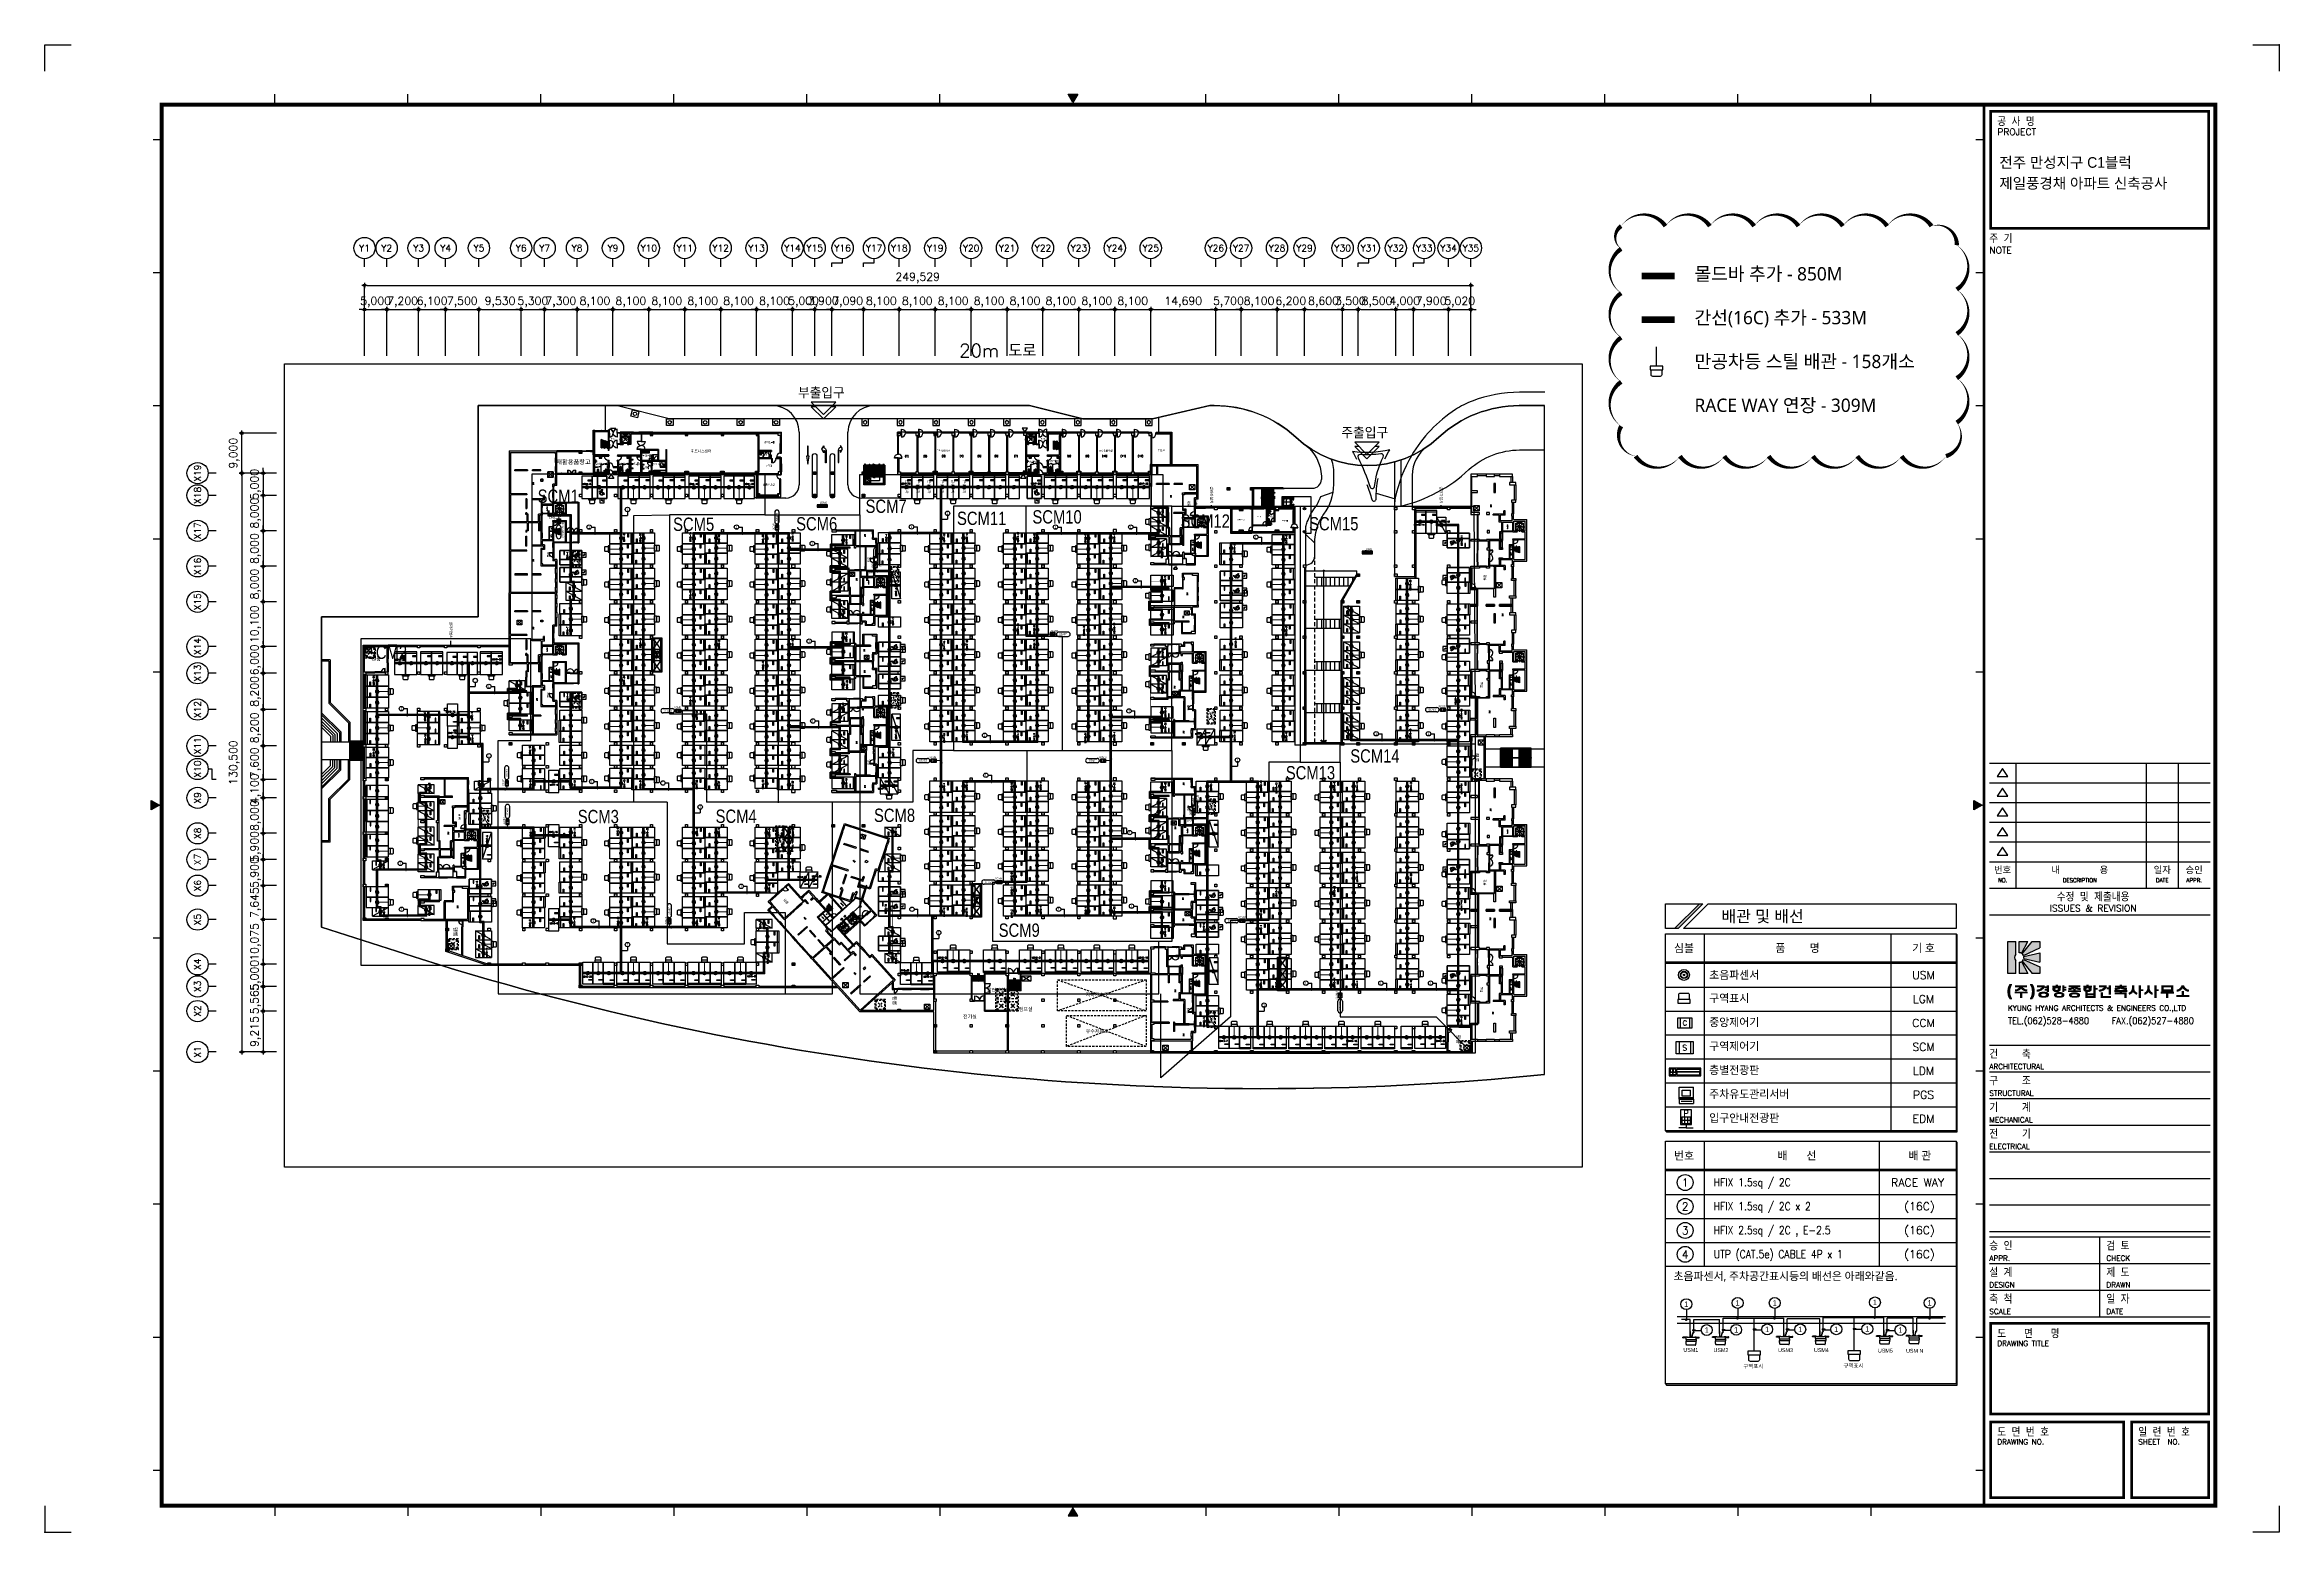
# Model space of a CAD drawing. Header units: millimetres. Extents: x 116443 to 620443, y -399357 to -63957.
import ezdxf
from ezdxf.enums import TextEntityAlignment as Align

# ---------------------------------------------------------------- set-up
doc = ezdxf.new("R2010")
doc.units = ezdxf.units.MM
doc.header["$LTSCALE"] = 600
for name, pattern in [('ACANSTGL', [0.11811, 0.07874, -0.03937]), ('AUDIT_D_080121100638-0', [0]), ('CENTER', [2, 1.25, -0.25, 0.25, -0.25]), ('CENTERLINE', [25.4, 19.05, -1.5875, 3.175, -1.5875]), ('DASHED2', [0.375, 0.25, -0.125]), ('H1', [1, 0.5, -0.5]), ('HD', [2.5, 1.5, -1]), ('HID', [2.3, 1.5, -0.8]), ('HIDD', [1.3, 0.8, -0.5]), ('HIDDEN', [2, 1, -1])]:
    doc.linetypes.add(name, pattern=pattern)
for name, color, linetype, lineweight in [('1-주차면센서', 3, 'Continuous', 15), ('SD-배선', 6, 'Continuous', 0), ('TIS-TEXT', 7, 'Continuous', 18), ('주차관제', 4, 'Continuous', 158)]:
    doc.layers.add(name, color=color, linetype=linetype, lineweight=lineweight)
for name, color, linetype in [('2-주차안내등', 2, 'Continuous'), ('D-1', 7, 'AUDIT_D_080121100638-0'), ('DIM', 7, 'Continuous'), ('FORM', 7, 'Continuous'), ('PARKING', 7, 'Continuous'), ('RACY WAY', 1, 'Continuous'), ('SD', 7, 'AUDIT_D_080121100638-0'), ('SD4', 1, 'Continuous'), ('TEX', 3, 'Continuous'), ('text', 7, 'Continuous'), ('z', 8, 'Continuous'), ('레이스웨이', 6, 'Continuous'), ('유도관제-TEXT', 7, 'Continuous'), ('유도관제-공간표시등', 2, 'Continuous'), ('유도관제-구역제어장치', 2, 'Continuous'), ('유도관제-블럭유도등', 2, 'Continuous'), ('유도관제-통신', 6, 'Continuous'), ('주차-TEXT', 7, 'Continuous')]:
    doc.layers.add(name, color=color, linetype=linetype)
doc.styles.add('1', font='')
doc.styles.add('GHS', font='romans.shx', dxfattribs={"bigfont": 'ghs.shx'})
doc.styles.add('H', font='', dxfattribs={"width": 0.85})
doc.styles.add('HGTXT', font='romans.shx', dxfattribs={"bigfont": 'whgtxt.shx'})
doc.styles.add('HSH', font='romans', dxfattribs={"bigfont": 'HTXT.SHX'})
doc.styles.add('굴림', font='')
doc.styles.add('돋움', font='')
doc.styles.add('맑은고딕', font='')
doc.styles.add('아마노', font='')
doc.styles.get('1').set_extended_font_data('Dotum')
doc.styles.get('H').set_extended_font_data('HY울릉도M')
doc.styles.get('굴림').set_extended_font_data('Gulim', bold=True)
doc.styles.get('돋움').set_extended_font_data('Dotum')
doc.styles.get('맑은고딕').set_extended_font_data('Malgun Gothic')
doc.styles.get('아마노').set_extended_font_data('Dotum')
doc.dimstyles.new('외부치수', dxfattribs={"dimscale": 150, "dimtxt": 3, "dimasz": 1, "dimexe": 0.18, "dimexo": 3, "dimgap": 1, "dimtad": 1, "dimdec": 0, "dimzin": 0, "dimdsep": 46, "dimlunit": 6, "dimtxsty": 'GHS', "dimblk": 'Z_DOT', "dimcen": 0.09, "dimclrd": 7, "dimclre": 7, "dimclrt": 3, "dimadec": 0, "dimazin": 0, "dimtfac": 1, "dimtdec": 0, "dimtix": 1, "dimtmove": 2, "dimatfit": 0, "dimfxl": 1, "dimtolj": 1, "dimtzin": 0, "dimarcsym": 0})

# ---------------------------------------------------------------- blocks, each defined once
blk = doc.blocks.new('*X1')
at = {"color": 0}
for p, q in [((651.86, 193.4), (652.8, 193.4)), ((651.86, 193.3), (652.8, 193.3)), ((651.87, 193.6), (652.8, 193.6)), ((651.87, 193.5), (652.8, 193.5)), ((651.88, 193.7), (652.81, 193.7)), ((651.89, 193.8), (652.81, 193.8)), ((651.9, 193.9), (652.82, 193.9)), ((651.91, 194), (652.83, 194)), ((651.93, 194.1), (652.84, 194.1)), ((651.95, 194.2), (652.85, 194.2)), ((651.96, 194.3), (652.86, 194.3)), ((651.98, 194.4), (652.87, 194.4)), ((652.01, 194.5), (652.89, 194.5)), ((652.03, 194.6), (652.91, 194.6)), ((652.06, 194.7), (652.93, 194.7)), ((652.1, 194.8), (652.96, 194.8)), ((652.13, 194.9), (652.99, 194.9)), ((652.17, 195), (653.02, 195)), ((652.22, 195.1), (653.05, 195.1)), ((652.27, 195.2), (653.09, 195.2)), ((652.32, 195.3), (653.13, 195.3)), ((652.37, 195.4), (653.17, 195.4)), ((652.43, 195.5), (653.21, 195.5)), ((652.49, 195.6), (653.26, 195.6)), ((652.56, 195.7), (653.31, 195.7)), ((652.64, 195.8), (653.38, 195.8)), ((652.73, 195.9), (653.45, 195.9)), ((654.65, 193.8), (655.94, 193.8)), ((654.69, 193.7), (655.69, 193.7)), ((654.74, 193.6), (655.34, 193.6)), ((654.77, 195.4), (659.08, 195.4)), ((654.77, 195.3), (659.08, 195.3)), ((654.77, 195.2), (659.08, 195.2)), ((654.77, 195.1), (659.08, 195.1)), ((655.07, 193.9), (656.14, 193.9)), ((655.4, 194), (656.31, 194)), ((655.61, 194.1), (656.46, 194.1)), ((655.78, 194.2), (656.59, 194.2)), ((655.91, 194.3), (656.7, 194.3)), ((656.03, 194.4), (656.81, 194.4)), ((656.13, 194.5), (656.91, 194.5)), ((656.21, 194.6), (657.63, 194.6)), ((656.29, 194.7), (657.55, 194.7)), ((656.36, 194.8), (657.49, 194.8)), ((656.41, 194.9), (657.43, 194.9)), ((656.47, 195), (657.38, 195)), ((656.94, 194.5), (657.72, 194.5)), ((657.03, 194.4), (657.81, 194.4)), ((657.14, 194.3), (657.93, 194.3)), ((657.26, 194.2), (658.07, 194.2)), ((657.39, 194.1), (658.23, 194.1)), ((657.54, 194), (658.44, 194)), ((657.7, 193.9), (658.78, 193.9)), ((657.91, 193.8), (659.19, 193.8)), ((658.15, 193.7), (659.15, 193.7)), ((658.51, 193.6), (659.11, 193.6)), ((660.4, 195.9), (661.11, 195.9)), ((660.47, 195.8), (661.2, 195.8)), ((660.53, 195.7), (661.28, 195.7)), ((660.58, 195.6), (661.35, 195.6)), ((660.63, 195.5), (661.42, 195.5)), ((660.67, 195.4), (661.47, 195.4)), ((660.72, 195.3), (661.53, 195.3)), ((660.76, 195.2), (661.58, 195.2)), ((660.79, 195.1), (661.63, 195.1)), ((660.83, 195), (661.67, 195)), ((660.86, 194.9), (661.71, 194.9)), ((660.89, 194.8), (661.75, 194.8)), ((660.91, 194.7), (661.78, 194.7)), ((660.94, 194.6), (661.81, 194.6)), ((660.96, 194.5), (661.84, 194.5)), ((660.97, 194.4), (661.86, 194.4)), ((660.98, 194.3), (661.88, 194.3)), ((661, 194.2), (661.9, 194.2)), ((661.01, 194.1), (661.92, 194.1)), ((661.02, 194), (661.93, 194)), ((661.02, 193.9), (661.94, 193.9)), ((661.03, 193.8), (661.95, 193.8)), ((661.04, 193.7), (661.96, 193.7)), ((661.04, 193.6), (661.97, 193.6)), ((661.04, 193.5), (661.98, 193.5)), ((661.05, 193.4), (661.98, 193.4)), ((661.05, 193.3), (661.98, 193.3)), ((662.85, 193.7), (664.24, 193.7)), ((662.88, 193.6), (663.97, 193.6)), ((662.9, 193.5), (663.59, 193.5)), ((662.92, 195.4), (665.69, 195.4)), ((662.92, 195.3), (665.69, 195.3)), ((662.92, 195.2), (665.69, 195.2)), ((662.92, 195.1), (665.69, 195.1)), ((663.27, 193.8), (664.45, 193.8)), ((663.66, 193.9), (664.63, 193.9)), ((663.91, 194), (664.78, 194)), ((664.09, 194.1), (664.92, 194.1)), ((664.25, 194.2), (665.04, 194.2)), ((664.38, 194.3), (665.16, 194.3)), ((664.5, 194.4), (665.26, 194.4)), ((664.6, 194.5), (665.35, 194.5)), ((664.69, 194.6), (665.44, 194.6)), ((664.77, 194.7), (665.52, 194.7)), ((664.85, 194.8), (665.6, 194.8)), ((664.91, 194.9), (665.66, 194.9)), ((664.94, 195), (665.69, 195)), ((665.92, 195), (667.42, 195)), ((665.92, 194.9), (667.42, 194.9)), ((665.92, 194.8), (667.42, 194.8)), ((665.92, 194.1), (667.42, 194.1)), ((665.92, 194), (667.42, 194)), ((665.92, 193.9), (667.42, 193.9)), ((666.67, 195.4), (667.42, 195.4)), ((666.67, 195.3), (667.42, 195.3)), ((666.67, 195.2), (667.42, 195.2)), ((666.67, 195.1), (667.42, 195.1)), ((666.67, 194.7), (667.42, 194.7)), ((666.67, 194.6), (667.42, 194.6)), ((666.67, 194.5), (667.42, 194.5)), ((666.67, 194.4), (667.42, 194.4)), ((666.67, 194.3), (667.42, 194.3)), ((666.67, 194.2), (667.42, 194.2)), ((666.67, 193.8), (667.42, 193.8)), ((666.67, 193.7), (667.42, 193.7)), ((666.67, 193.6), (667.42, 193.6)), ((666.67, 193.5), (667.42, 193.5)), ((666.67, 193.4), (667.42, 193.4)), ((666.67, 193.3), (667.42, 193.3)), ((668.73, 195.2), (671.92, 195.2)), ((668.73, 195.1), (671.92, 195.1)), ((668.73, 195), (671.92, 195)), ((668.78, 194.2), (669.58, 194.2)), ((668.79, 194.3), (669.59, 194.3)), ((668.79, 194.1), (669.59, 194.1)), ((668.81, 194.4), (669.64, 194.4)), ((668.81, 194), (669.62, 194)), ((668.85, 193.9), (669.7, 193.9)), ((668.86, 194.5), (669.73, 194.5)), ((668.92, 193.8), (669.83, 193.8)), ((668.95, 194.6), (669.87, 194.6)), ((669.02, 193.7), (670.07, 193.7)), ((669.05, 194.7), (671.51, 194.7)), ((669.14, 193.6), (671.4, 193.6)), ((669.21, 194.8), (671.35, 194.8)), ((669.31, 193.5), (671.23, 193.5)), ((669.4, 194.9), (671.16, 194.9)), ((669.53, 193.4), (671.01, 193.4)), ((669.95, 195.6), (670.7, 195.6)), ((669.95, 195.5), (670.7, 195.5)), ((669.95, 195.4), (670.7, 195.4)), ((669.95, 195.3), (670.7, 195.3)), ((669.95, 193.3), (670.61, 193.3)), ((670.49, 193.7), (671.54, 193.7)), ((670.69, 194.6), (671.62, 194.6)), ((670.73, 193.8), (671.64, 193.8)), ((670.83, 194.5), (671.7, 194.5)), ((670.86, 193.9), (671.71, 193.9)), ((670.92, 194.4), (671.75, 194.4)), ((670.94, 194), (671.76, 194)), ((670.97, 194.3), (671.78, 194.3)), ((670.98, 194.1), (671.78, 194.1)), ((670.99, 194.2), (671.79, 194.2)), ((672.44, 195.4), (673.19, 195.4)), ((672.44, 195.3), (673.19, 195.3)), ((672.44, 195.2), (673.19, 195.2)), ((672.44, 195.1), (673.19, 195.1)), ((672.44, 195), (673.19, 195)), ((672.44, 194.9), (673.89, 194.9)), ((672.44, 194.8), (673.89, 194.8)), ((672.44, 194.7), (673.89, 194.7)), ((672.44, 194.6), (673.19, 194.6)), ((672.44, 194.5), (673.19, 194.5)), ((672.44, 194.4), (673.19, 194.4)), ((672.44, 194.3), (673.19, 194.3)), ((672.44, 194.2), (673.19, 194.2)), ((672.44, 194.1), (673.19, 194.1)), ((672.44, 194), (673.89, 194)), ((672.44, 193.9), (673.89, 193.9)), ((672.44, 193.8), (673.89, 193.8)), ((672.44, 193.7), (673.19, 193.7)), ((672.44, 193.6), (673.19, 193.6)), ((672.44, 193.5), (673.19, 193.5)), ((672.44, 193.4), (673.19, 193.4)), ((672.44, 193.3), (673.19, 193.3)), ((674.64, 193.5), (679.42, 193.5)), ((674.64, 193.4), (679.42, 193.4)), ((674.64, 193.3), (679.42, 193.3)), ((674.77, 194.3), (676.3, 194.3)), ((674.81, 194.2), (676.02, 194.2)), ((674.85, 194.1), (675.61, 194.1)), ((674.88, 195.4), (679.19, 195.4)), ((674.88, 195.3), (679.19, 195.3)), ((674.88, 195.2), (679.19, 195.2)), ((674.88, 195.1), (679.19, 195.1)), ((675.3, 194.4), (676.52, 194.4)), ((675.69, 194.5), (676.71, 194.5)), ((675.94, 194.6), (676.88, 194.6)), ((676.13, 194.7), (677.03, 194.7)), ((676.28, 194.8), (677.78, 194.8)), ((676.41, 194.9), (677.65, 194.9)), ((676.53, 195), (677.53, 195)), ((676.66, 194), (677.41, 194)), ((676.66, 193.9), (677.41, 193.9)), ((676.66, 193.8), (677.41, 193.8)), ((676.66, 193.7), (677.41, 193.7)), ((676.66, 193.6), (677.41, 193.6)), ((677.04, 194.7), (677.94, 194.7)), ((677.18, 194.6), (678.12, 194.6)), ((677.35, 194.5), (678.37, 194.5)), ((677.54, 194.4), (678.76, 194.4)), ((677.76, 194.3), (679.3, 194.3)), ((678.04, 194.2), (679.25, 194.2)), ((678.46, 194.1), (679.21, 194.1)), ((680.36, 195.2), (683.55, 195.2)), ((680.36, 195.1), (683.55, 195.1)), ((680.36, 195), (683.55, 195)), ((680.41, 194.3), (681.26, 194.3)), ((680.41, 194.2), (681.25, 194.2)), ((680.41, 194.1), (681.26, 194.1)), ((680.43, 194), (681.3, 194)), ((680.44, 194.4), (681.31, 194.4)), ((680.48, 193.9), (681.38, 193.9)), ((680.49, 194.5), (681.41, 194.5)), ((680.55, 193.8), (681.54, 193.8)), ((680.57, 194.6), (681.6, 194.6)), ((680.64, 193.7), (683.16, 193.7)), ((680.68, 194.7), (683.13, 194.7)), ((680.76, 193.6), (683.02, 193.6)), ((680.83, 194.8), (682.98, 194.8)), ((680.93, 193.5), (682.85, 193.5)), ((681.02, 194.9), (682.79, 194.9)), ((681.16, 193.4), (682.63, 193.4)), ((681.58, 195.6), (682.33, 195.6)), ((681.58, 195.5), (682.33, 195.5)), ((681.58, 195.4), (682.33, 195.4)), ((681.58, 195.3), (682.33, 195.3)), ((681.58, 193.3), (682.24, 193.3)), ((682.22, 194.6), (683.24, 194.6)), ((682.28, 193.8), (683.26, 193.8)), ((682.4, 194.5), (683.32, 194.5)), ((682.43, 193.9), (683.34, 193.9)), ((682.5, 194.4), (683.37, 194.4)), ((682.52, 194), (683.38, 194)), ((682.55, 194.3), (683.4, 194.3)), ((682.56, 194.1), (683.41, 194.1)), ((682.57, 194.2), (683.42, 194.2)), ((684.11, 195.4), (684.86, 195.4)), ((684.11, 195.3), (684.86, 195.3)), ((684.11, 195.2), (684.86, 195.2)), ((684.11, 195.1), (684.86, 195.1)), ((684.11, 195), (684.86, 195)), ((684.11, 194.9), (684.86, 194.9)), ((684.11, 194.8), (684.86, 194.8)), ((684.11, 194.7), (684.86, 194.7)), ((684.11, 194.6), (684.86, 194.6)), ((684.11, 194.5), (684.86, 194.5)), ((684.11, 194.4), (685.66, 194.4)), ((684.11, 194.3), (685.66, 194.3)), ((684.11, 194.2), (685.66, 194.2)), ((684.11, 194.1), (684.86, 194.1)), ((684.11, 194), (684.86, 194)), ((684.11, 193.9), (684.86, 193.9)), ((684.11, 193.8), (684.86, 193.8)), ((684.11, 193.7), (684.86, 193.7)), ((684.11, 193.6), (684.86, 193.6)), ((684.11, 193.5), (684.86, 193.5)), ((684.11, 193.4), (684.86, 193.4)), ((684.11, 193.3), (684.86, 193.3)), ((686.2, 193.7), (687.59, 193.7)), ((686.24, 193.6), (687.33, 193.6)), ((686.27, 195.4), (689.03, 195.4)), ((686.27, 195.3), (689.03, 195.3)), ((686.27, 195.2), (689.03, 195.2)), ((686.27, 195.1), (689.03, 195.1)), ((686.29, 193.5), (686.95, 193.5)), ((686.62, 193.8), (687.8, 193.8)), ((687.01, 193.9), (687.98, 193.9)), ((687.25, 194), (688.13, 194)), ((687.44, 194.1), (688.27, 194.1)), ((687.59, 194.2), (688.4, 194.2)), ((687.73, 194.3), (688.51, 194.3)), ((687.84, 194.4), (688.61, 194.4)), ((687.95, 194.5), (688.7, 194.5)), ((688.04, 194.6), (688.79, 194.6)), ((688.12, 194.7), (688.87, 194.7)), ((688.19, 194.8), (688.94, 194.8)), ((688.26, 194.9), (689.01, 194.9)), ((688.28, 195), (689.03, 195)), ((689.17, 194.6), (690.67, 194.6)), ((689.17, 194.5), (690.67, 194.5)), ((689.17, 194.4), (690.67, 194.4)), ((689.92, 195.4), (690.67, 195.4)), ((689.92, 195.3), (690.67, 195.3)), ((689.92, 195.2), (690.67, 195.2)), ((689.92, 195.1), (690.67, 195.1)), ((689.92, 195), (690.67, 195)), ((689.92, 194.9), (690.67, 194.9)), ((689.92, 194.8), (690.67, 194.8)), ((689.92, 194.7), (690.67, 194.7)), ((689.92, 194.3), (690.67, 194.3)), ((689.92, 194.2), (690.67, 194.2)), ((689.92, 194.1), (690.67, 194.1)), ((689.92, 194), (690.67, 194)), ((689.92, 193.9), (690.67, 193.9)), ((689.92, 193.8), (690.67, 193.8)), ((689.92, 193.7), (690.67, 193.7)), ((689.92, 193.6), (690.67, 193.6)), ((689.92, 193.5), (690.67, 193.5)), ((689.92, 193.4), (690.67, 193.4)), ((689.92, 193.3), (690.67, 193.3)), ((692.03, 193.6), (696.81, 193.6)), ((692.03, 193.5), (696.81, 193.5)), ((692.03, 193.4), (696.81, 193.4)), ((692.16, 194.3), (693.8, 194.3)), ((692.2, 194.2), (693.51, 194.2)), ((692.24, 194.1), (693.08, 194.1)), ((692.27, 195.2), (696.58, 195.2)), ((692.27, 195.1), (696.58, 195.1)), ((692.27, 195), (696.58, 195)), ((692.73, 194.4), (694.03, 194.4)), ((693.16, 194.5), (694.23, 194.5)), ((693.42, 194.6), (694.41, 194.6)), ((693.63, 194.7), (695.21, 194.7)), ((693.8, 194.8), (695.04, 194.8)), ((693.95, 194.9), (694.89, 194.9)), ((694.05, 195.6), (694.8, 195.6)), ((694.05, 195.5), (694.8, 195.5)), ((694.05, 195.4), (694.8, 195.4)), ((694.05, 195.3), (694.8, 195.3)), ((694.05, 193.3), (694.8, 193.3)), ((694.44, 194.6), (695.42, 194.6)), ((694.61, 194.5), (695.69, 194.5)), ((694.81, 194.4), (696.12, 194.4)), ((695.05, 194.3), (696.69, 194.3)), ((695.34, 194.2), (696.64, 194.2)), ((695.77, 194.1), (696.6, 194.1)), ((698.3, 193.3), (698.99, 193.3)), ((698.37, 193.4), (699.66, 193.4)), ((698.42, 193.5), (699.61, 193.5)), ((698.47, 193.6), (699.56, 193.6)), ((698.52, 193.7), (699.52, 193.7)), ((698.55, 193.8), (699.48, 193.8)), ((698.58, 193.9), (699.45, 193.9)), ((698.6, 194), (699.43, 194)), ((698.62, 194.1), (699.41, 194.1)), ((698.63, 194.2), (699.4, 194.2)), ((698.64, 195.4), (699.39, 195.4)), ((698.64, 195.3), (699.39, 195.3)), ((698.64, 195.2), (699.39, 195.2)), ((698.64, 195.1), (699.39, 195.1)), ((698.64, 195), (699.39, 195)), ((698.64, 194.9), (699.39, 194.9)), ((698.64, 194.8), (699.39, 194.8)), ((698.64, 194.7), (699.39, 194.7)), ((698.64, 194.6), (699.39, 194.6)), ((698.64, 194.5), (699.39, 194.5)), ((698.64, 194.4), (699.39, 194.4)), ((698.64, 194.3), (699.39, 194.3)), ((699.04, 193.3), (699.73, 193.3)), ((701.22, 195.4), (701.97, 195.4)), ((701.22, 195.3), (701.97, 195.3)), ((701.22, 195.2), (701.97, 195.2)), ((701.22, 195.1), (701.97, 195.1)), ((701.22, 195), (701.97, 195)), ((701.22, 194.9), (701.97, 194.9)), ((701.22, 194.8), (701.97, 194.8)), ((701.22, 194.7), (701.97, 194.7)), ((701.22, 194.6), (701.97, 194.6)), ((701.22, 194.5), (701.97, 194.5)), ((701.22, 194.4), (701.97, 194.4)), ((701.22, 194.3), (701.97, 194.3)), ((701.22, 194.2), (701.97, 194.2)), ((701.22, 194.1), (701.97, 194.1)), ((701.22, 194), (701.97, 194)), ((701.22, 193.9), (702.77, 193.9)), ((701.22, 193.8), (702.77, 193.8)), ((701.22, 193.7), (702.77, 193.7)), ((701.22, 193.6), (701.97, 193.6)), ((701.22, 193.5), (701.97, 193.5)), ((701.22, 193.4), (701.97, 193.4)), ((701.22, 193.3), (701.97, 193.3)), ((704.11, 193.3), (704.8, 193.3)), ((704.18, 193.4), (705.48, 193.4)), ((704.24, 193.5), (705.42, 193.5)), ((704.29, 193.6), (705.37, 193.6)), ((704.33, 193.7), (705.33, 193.7)), ((704.36, 193.8), (705.29, 193.8)), ((704.39, 193.9), (705.26, 193.9)), ((704.42, 194), (705.24, 194)), ((704.43, 194.1), (705.22, 194.1)), ((704.45, 195.4), (705.2, 195.4)), ((704.45, 195.3), (705.2, 195.3)), ((704.45, 195.2), (705.2, 195.2)), ((704.45, 195.1), (705.2, 195.1)), ((704.45, 195), (705.2, 195)), ((704.45, 194.9), (705.2, 194.9)), ((704.45, 194.8), (705.2, 194.8)), ((704.45, 194.7), (705.2, 194.7)), ((704.45, 194.6), (705.2, 194.6)), ((704.45, 194.5), (705.2, 194.5)), ((704.45, 194.4), (705.2, 194.4)), ((704.45, 194.3), (705.2, 194.3)), ((704.45, 194.2), (705.21, 194.2)), ((704.86, 193.3), (705.54, 193.3)), ((707.03, 195.4), (707.78, 195.4)), ((707.03, 195.3), (707.78, 195.3)), ((707.03, 195.2), (707.78, 195.2)), ((707.03, 195.1), (707.78, 195.1)), ((707.03, 195), (707.78, 195)), ((707.03, 194.9), (707.78, 194.9)), ((707.03, 194.8), (707.78, 194.8)), ((707.03, 194.7), (707.78, 194.7)), ((707.03, 194.6), (707.78, 194.6)), ((707.03, 194.5), (707.78, 194.5)), ((707.03, 194.4), (707.78, 194.4)), ((707.03, 194.3), (707.78, 194.3)), ((707.03, 194.2), (707.78, 194.2)), ((707.03, 194.1), (707.78, 194.1)), ((707.03, 194), (707.78, 194)), ((707.03, 193.9), (708.58, 193.9)), ((707.03, 193.8), (708.58, 193.8)), ((707.03, 193.7), (708.58, 193.7)), ((707.03, 193.6), (707.78, 193.6)), ((707.03, 193.5), (707.78, 193.5)), ((707.03, 193.4), (707.78, 193.4)), ((707.03, 193.3), (707.78, 193.3)), ((709.75, 195.4), (714.06, 195.4)), ((709.75, 195.3), (714.06, 195.3)), ((709.75, 195.2), (714.06, 195.2)), ((709.75, 195.1), (714.06, 195.1)), ((709.75, 195), (710.5, 195)), ((709.75, 194.9), (710.5, 194.9)), ((709.75, 194.8), (710.5, 194.8)), ((709.75, 194.7), (710.5, 194.7)), ((709.75, 194.6), (710.5, 194.6)), ((709.75, 194.5), (710.5, 194.5)), ((709.75, 194.4), (710.5, 194.4)), ((709.75, 194.3), (710.5, 194.3)), ((709.75, 194.2), (710.5, 194.2)), ((709.75, 194.1), (710.5, 194.1)), ((709.75, 194), (710.5, 194)), ((709.75, 193.9), (710.5, 193.9)), ((709.75, 193.8), (714.06, 193.8)), ((709.75, 193.7), (714.06, 193.7)), ((709.75, 193.6), (714.06, 193.6)), ((709.75, 193.5), (714.06, 193.5)), ((713.31, 195), (714.06, 195)), ((713.31, 194.9), (714.06, 194.9)), ((713.31, 194.8), (714.06, 194.8)), ((713.31, 194.7), (714.06, 194.7)), ((713.31, 194.6), (714.06, 194.6)), ((713.31, 194.5), (714.06, 194.5)), ((713.31, 194.4), (714.06, 194.4)), ((713.31, 194.3), (714.06, 194.3)), ((713.31, 194.2), (714.06, 194.2)), ((713.31, 194.1), (714.06, 194.1)), ((713.31, 194), (714.06, 194)), ((713.31, 193.9), (714.06, 193.9)), ((715.43, 193.7), (716.52, 193.7)), ((715.47, 193.6), (716.3, 193.6)), ((715.52, 193.5), (716.03, 193.5)), ((715.56, 193.4), (715.62, 193.4)), ((715.7, 193.8), (716.7, 193.8)), ((715.95, 193.9), (716.86, 193.9)), ((716.14, 194), (717, 194)), ((716.3, 194.1), (717.12, 194.1)), ((716.44, 194.2), (717.24, 194.2)), ((716.57, 194.3), (717.34, 194.3)), ((716.68, 194.4), (717.44, 194.4)), ((716.77, 194.5), (717.53, 194.5)), ((716.86, 194.6), (717.61, 194.6)), ((716.94, 194.7), (717.68, 194.7)), ((717.02, 194.8), (718.42, 194.8)), ((717.08, 194.9), (718.36, 194.9)), ((717.14, 195), (718.3, 195)), ((717.19, 195.1), (718.24, 195.1)), ((717.24, 195.2), (718.19, 195.2)), ((717.29, 195.3), (718.15, 195.3)), ((717.33, 195.4), (718.11, 195.4)), ((717.75, 194.7), (718.49, 194.7)), ((717.83, 194.6), (718.57, 194.6)), ((717.91, 194.5), (718.66, 194.5)), ((718, 194.4), (718.76, 194.4)), ((718.09, 194.3), (718.87, 194.3)), ((718.2, 194.2), (718.99, 194.2)), ((718.31, 194.1), (719.13, 194.1)), ((718.44, 194), (719.29, 194)), ((718.58, 193.9), (719.49, 193.9)), ((718.74, 193.8), (719.73, 193.8)), ((718.92, 193.7), (720.01, 193.7)), ((719.14, 193.6), (719.96, 193.6)), ((719.41, 193.5), (719.92, 193.5)), ((719.82, 193.4), (719.88, 193.4)), ((651.86, 193.2), (652.8, 193.2)), ((651.86, 193.1), (652.8, 193.1)), ((651.87, 193), (652.8, 193)), ((651.87, 192.9), (652.8, 192.9)), ((651.88, 192.8), (652.81, 192.8)), ((651.89, 192.7), (652.81, 192.7)), ((651.9, 192.6), (652.82, 192.6)), ((651.91, 192.5), (652.83, 192.5)), ((651.93, 192.4), (652.84, 192.4)), ((651.95, 192.3), (652.85, 192.3)), ((651.96, 192.2), (652.86, 192.2)), ((651.98, 192.1), (652.87, 192.1)), ((652.01, 192), (652.89, 192)), ((652.03, 191.9), (652.91, 191.9)), ((652.06, 191.8), (652.93, 191.8)), ((652.1, 191.7), (652.96, 191.7)), ((652.13, 191.6), (652.99, 191.6)), ((652.17, 191.5), (653.02, 191.5)), ((652.22, 191.4), (653.05, 191.4)), ((652.27, 191.3), (653.09, 191.3)), ((652.32, 191.2), (653.13, 191.2)), ((652.37, 191.1), (653.17, 191.1)), ((652.43, 191), (653.21, 191)), ((652.49, 190.9), (653.26, 190.9)), ((652.56, 190.8), (653.31, 190.8)), ((652.64, 190.7), (653.38, 190.7)), ((652.73, 190.6), (653.45, 190.6)), ((654.53, 193), (659.31, 193)), ((654.53, 192.9), (659.31, 192.9)), ((654.53, 192.8), (659.31, 192.8)), ((656.55, 192.7), (657.3, 192.7)), ((656.55, 192.6), (657.3, 192.6)), ((656.55, 192.5), (657.3, 192.5)), ((656.55, 192.4), (657.3, 192.4)), ((656.55, 192.3), (657.3, 192.3)), ((656.55, 192.2), (657.3, 192.2)), ((656.55, 192.1), (657.3, 192.1)), ((656.55, 192), (657.3, 192)), ((656.55, 191.9), (657.3, 191.9)), ((656.55, 191.8), (657.3, 191.8)), ((656.55, 191.7), (657.3, 191.7)), ((656.55, 191.6), (657.3, 191.6)), ((656.55, 191.5), (657.3, 191.5)), ((656.55, 191.4), (657.3, 191.4)), ((656.55, 191.3), (657.3, 191.3)), ((656.55, 191.2), (657.3, 191.2)), ((656.55, 191.1), (657.3, 191.1)), ((660.4, 190.6), (661.11, 190.6)), ((660.47, 190.7), (661.2, 190.7)), ((660.53, 190.8), (661.28, 190.8)), ((660.58, 190.9), (661.35, 190.9)), ((660.63, 191), (661.42, 191)), ((660.67, 191.1), (661.47, 191.1)), ((660.72, 191.2), (661.53, 191.2)), ((660.76, 191.3), (661.58, 191.3)), ((660.79, 191.4), (661.63, 191.4)), ((660.83, 191.5), (661.67, 191.5)), ((660.86, 191.6), (661.71, 191.6)), ((660.89, 191.7), (661.75, 191.7)), ((660.91, 191.8), (661.78, 191.8)), ((660.94, 191.9), (661.81, 191.9)), ((660.96, 192), (661.84, 192)), ((660.97, 192.1), (661.86, 192.1)), ((660.98, 192.2), (661.88, 192.2)), ((661, 192.3), (661.9, 192.3)), ((661.01, 192.4), (661.92, 192.4)), ((661.02, 192.6), (661.94, 192.6)), ((661.02, 192.5), (661.93, 192.5)), ((661.03, 192.7), (661.95, 192.7)), ((661.04, 193), (661.98, 193)), ((661.04, 192.9), (661.97, 192.9)), ((661.04, 192.8), (661.96, 192.8)), ((661.05, 193.2), (661.98, 193.2)), ((661.05, 193.1), (661.98, 193.1)), ((663.49, 192.1), (664.29, 192.1)), ((663.5, 192.2), (664.31, 192.2)), ((663.5, 192), (664.29, 192)), ((663.52, 191.9), (664.32, 191.9)), ((663.53, 192.3), (664.37, 192.3)), ((663.56, 191.8), (664.37, 191.8)), ((663.59, 192.4), (664.46, 192.4)), ((663.63, 191.7), (664.47, 191.7)), ((663.67, 192.5), (664.61, 192.5)), ((663.72, 191.6), (664.63, 191.6)), ((663.77, 192.6), (664.84, 192.6)), ((663.84, 191.5), (664.87, 191.5)), ((663.9, 192.7), (666.91, 192.7)), ((664, 191.4), (666.81, 191.4)), ((664.09, 192.8), (666.73, 192.8)), ((664.22, 191.3), (666.59, 191.3)), ((664.34, 192.9), (666.47, 192.9)), ((664.55, 191.2), (666.26, 191.2)), ((664.78, 193), (666.03, 193)), ((665.95, 191.5), (666.97, 191.5)), ((665.97, 192.6), (667.04, 192.6)), ((666.19, 191.6), (667.09, 191.6)), ((666.2, 192.5), (667.15, 192.5)), ((666.34, 191.7), (667.18, 191.7)), ((666.35, 192.4), (667.23, 192.4)), ((666.44, 191.8), (667.25, 191.8)), ((666.45, 192.3), (667.28, 192.3)), ((666.49, 191.9), (667.29, 191.9)), ((666.5, 192.2), (667.31, 192.2)), ((666.52, 192.1), (667.32, 192.1)), ((666.52, 192), (667.32, 192)), ((669.41, 192), (670.11, 192)), ((669.41, 191.9), (670.12, 191.9)), ((669.42, 192.1), (670.12, 192.1)), ((669.44, 191.8), (670.15, 191.8)), ((669.46, 192.2), (670.17, 192.2)), ((669.5, 191.7), (670.23, 191.7)), ((669.52, 192.3), (670.27, 192.3)), ((669.58, 191.6), (670.36, 191.6)), ((669.62, 192.4), (670.41, 192.4)), ((669.7, 191.5), (670.55, 191.5)), ((669.74, 192.5), (670.63, 192.5)), ((669.86, 191.4), (670.91, 191.4)), ((669.92, 192.6), (672.61, 192.6)), ((670.08, 191.3), (672.45, 191.3)), ((670.17, 192.7), (672.37, 192.7)), ((670.41, 191.2), (672.12, 191.2)), ((670.57, 192.8), (671.96, 192.8)), ((671.62, 191.4), (672.67, 191.4)), ((671.9, 192.5), (672.79, 192.5)), ((671.98, 191.5), (672.83, 191.5)), ((672.12, 192.4), (672.91, 192.4)), ((672.17, 191.6), (672.95, 191.6)), ((672.27, 192.3), (673.01, 192.3)), ((672.3, 191.7), (673.03, 191.7)), ((672.36, 192.2), (673.07, 192.2)), ((672.38, 191.8), (673.09, 191.8)), ((672.41, 192.1), (673.11, 192.1)), ((672.42, 192), (673.12, 192)), ((672.42, 191.9), (673.12, 191.9)), ((675.03, 192), (675.72, 192)), ((675.03, 191.9), (675.71, 191.9)), ((675.05, 191.8), (675.76, 191.8)), ((675.06, 192.1), (675.79, 192.1)), ((675.11, 191.7), (675.86, 191.7)), ((675.14, 192.2), (675.89, 192.2)), ((675.21, 191.6), (675.99, 191.6)), ((675.24, 192.3), (676.03, 192.3)), ((675.33, 191.5), (676.18, 191.5)), ((675.37, 192.4), (676.26, 192.4)), ((675.48, 191.4), (676.66, 191.4)), ((675.53, 192.5), (678.54, 192.5)), ((675.7, 191.3), (678.36, 191.3)), ((675.78, 192.6), (678.28, 192.6)), ((676.11, 191.2), (677.96, 191.2)), ((676.26, 192.7), (677.8, 192.7)), ((677.4, 191.4), (678.58, 191.4)), ((677.8, 192.4), (678.7, 192.4)), ((677.88, 191.5), (678.73, 191.5)), ((678.03, 192.3), (678.82, 192.3)), ((678.07, 191.6), (678.85, 191.6)), ((678.17, 192.2), (678.93, 192.2)), ((678.2, 191.7), (678.95, 191.7)), ((678.28, 192.1), (679, 192.1)), ((678.3, 191.8), (679.01, 191.8)), ((678.34, 192), (679.03, 192)), ((678.35, 191.9), (679.03, 191.9)), ((681.11, 192.8), (681.86, 192.8)), ((681.11, 192.7), (681.86, 192.7)), ((681.11, 192.6), (681.86, 192.6)), ((681.11, 192.5), (681.86, 192.5)), ((681.11, 192.4), (684.86, 192.4)), ((681.11, 192.3), (684.86, 192.3)), ((681.11, 192.2), (684.86, 192.2)), ((681.11, 192.1), (684.86, 192.1)), ((681.11, 192), (681.86, 192)), ((681.11, 191.9), (681.86, 191.9)), ((681.11, 191.8), (681.86, 191.8)), ((681.11, 191.7), (681.86, 191.7)), ((681.11, 191.6), (681.86, 191.6)), ((681.11, 191.5), (681.86, 191.5)), ((681.11, 191.4), (681.86, 191.4)), ((681.11, 191.3), (684.86, 191.3)), ((681.11, 191.2), (684.86, 191.2)), ((681.11, 191.1), (684.86, 191.1)), ((684.11, 192.8), (684.86, 192.8)), ((684.11, 192.7), (684.86, 192.7)), ((684.11, 192.6), (684.86, 192.6)), ((684.11, 192.5), (684.86, 192.5)), ((684.11, 192), (684.86, 192)), ((684.11, 191.9), (684.86, 191.9)), ((684.11, 191.8), (684.86, 191.8)), ((684.11, 191.7), (684.86, 191.7)), ((684.11, 191.6), (684.86, 191.6)), ((684.11, 191.5), (684.86, 191.5)), ((684.11, 191.4), (684.86, 191.4)), ((686.92, 192.7), (687.67, 192.7)), ((686.92, 192.6), (687.67, 192.6)), ((686.92, 192.5), (687.67, 192.5)), ((686.92, 192.4), (687.67, 192.4)), ((686.92, 192.3), (687.67, 192.3)), ((686.92, 192.2), (687.67, 192.2)), ((686.92, 192.1), (687.67, 192.1)), ((686.92, 192), (687.67, 192)), ((686.92, 191.9), (687.67, 191.9)), ((686.92, 191.8), (687.67, 191.8)), ((686.92, 191.7), (687.67, 191.7)), ((686.92, 191.6), (687.67, 191.6)), ((686.92, 191.5), (687.67, 191.5)), ((686.92, 191.4), (690.67, 191.4)), ((686.92, 191.3), (690.67, 191.3)), ((686.92, 191.2), (690.67, 191.2)), ((686.92, 191.1), (690.67, 191.1)), ((689.92, 193.2), (690.67, 193.2)), ((689.92, 193.1), (690.67, 193.1)), ((689.92, 193), (690.67, 193)), ((689.92, 192.9), (690.67, 192.9)), ((689.92, 192.8), (690.67, 192.8)), ((689.92, 192.7), (690.67, 192.7)), ((689.92, 192.6), (690.67, 192.6)), ((689.92, 192.5), (690.67, 192.5)), ((689.92, 192.4), (690.67, 192.4)), ((689.92, 192.3), (690.67, 192.3)), ((692.17, 192.7), (696.53, 192.7)), ((692.17, 192.6), (696.53, 192.6)), ((692.17, 192.5), (696.53, 192.5)), ((694.05, 193.2), (694.8, 193.2)), ((694.05, 193.1), (694.8, 193.1)), ((694.05, 193), (694.8, 193)), ((694.05, 192.9), (694.8, 192.9)), ((694.05, 192.8), (694.8, 192.8)), ((695.78, 192.4), (696.53, 192.4)), ((695.78, 192.3), (696.53, 192.3)), ((695.78, 192.2), (696.53, 192.2)), ((695.78, 192.1), (696.53, 192.1)), ((695.78, 192), (696.53, 192)), ((695.78, 191.9), (696.53, 191.9)), ((695.78, 191.8), (696.53, 191.8)), ((695.78, 191.7), (696.53, 191.7)), ((695.78, 191.6), (696.53, 191.6)), ((695.78, 191.5), (696.53, 191.5)), ((695.78, 191.4), (696.53, 191.4)), ((695.78, 191.3), (696.53, 191.3)), ((695.78, 191.2), (696.53, 191.2)), ((695.78, 191.1), (696.53, 191.1)), ((697.49, 192.6), (698.26, 192.6)), ((697.53, 192.5), (698.08, 192.5)), ((697.57, 192.4), (697.87, 192.4)), ((697.6, 192.7), (698.4, 192.7)), ((697.78, 192.8), (698.53, 192.8)), ((697.92, 192.9), (698.64, 192.9)), ((698.04, 193), (698.74, 193)), ((698.14, 193.1), (698.83, 193.1)), ((698.23, 193.2), (698.91, 193.2)), ((699.12, 193.2), (699.8, 193.2)), ((699.2, 193.1), (699.89, 193.1)), ((699.29, 193), (699.99, 193)), ((699.39, 192.9), (700.11, 192.9)), ((699.5, 192.8), (700.25, 192.8)), ((699.63, 192.7), (700.43, 192.7)), ((699.77, 192.6), (700.55, 192.6)), ((699.95, 192.5), (700.5, 192.5)), ((700.17, 192.4), (700.46, 192.4)), ((701.22, 193.2), (701.97, 193.2)), ((701.22, 193.1), (701.97, 193.1)), ((701.22, 193), (701.97, 193)), ((701.22, 192.9), (701.97, 192.9)), ((701.22, 192.8), (701.97, 192.8)), ((701.22, 192.7), (701.97, 192.7)), ((701.22, 192.6), (701.97, 192.6)), ((701.22, 192.5), (701.97, 192.5)), ((701.22, 192.4), (701.97, 192.4)), ((701.22, 192.3), (701.97, 192.3)), ((701.22, 192.2), (701.97, 192.2)), ((701.22, 192.1), (701.97, 192.1)), ((701.22, 192), (701.97, 192)), ((701.22, 191.9), (701.97, 191.9)), ((701.22, 191.8), (701.97, 191.8)), ((701.22, 191.7), (701.97, 191.7)), ((701.22, 191.6), (701.97, 191.6)), ((701.22, 191.5), (701.97, 191.5)), ((701.22, 191.4), (701.97, 191.4)), ((701.22, 191.3), (701.97, 191.3)), ((701.22, 191.2), (701.97, 191.2)), ((701.22, 191.1), (701.97, 191.1)), ((703.3, 192.6), (704.07, 192.6)), ((703.34, 192.5), (703.9, 192.5)), ((703.38, 192.4), (703.68, 192.4)), ((703.41, 192.7), (704.22, 192.7)), ((703.59, 192.8), (704.34, 192.8)), ((703.73, 192.9), (704.46, 192.9)), ((703.85, 193), (704.56, 193)), ((703.95, 193.1), (704.65, 193.1)), ((704.04, 193.2), (704.73, 193.2)), ((704.93, 193.2), (705.62, 193.2)), ((705.01, 193.1), (705.7, 193.1)), ((705.1, 193), (705.8, 193)), ((705.2, 192.9), (705.92, 192.9)), ((705.31, 192.8), (706.06, 192.8)), ((705.44, 192.7), (706.24, 192.7)), ((705.59, 192.6), (706.36, 192.6)), ((705.76, 192.5), (706.31, 192.5)), ((705.98, 192.4), (706.27, 192.4)), ((707.03, 193.2), (707.78, 193.2)), ((707.03, 193.1), (707.78, 193.1)), ((707.03, 193), (707.78, 193)), ((707.03, 192.9), (707.78, 192.9)), ((707.03, 192.8), (707.78, 192.8)), ((707.03, 192.7), (707.78, 192.7)), ((707.03, 192.6), (707.78, 192.6)), ((707.03, 192.5), (707.78, 192.5)), ((707.03, 192.4), (707.78, 192.4)), ((707.03, 192.3), (707.78, 192.3)), ((707.03, 192.2), (707.78, 192.2)), ((707.03, 192.1), (707.78, 192.1)), ((707.03, 192), (707.78, 192)), ((707.03, 191.9), (707.78, 191.9)), ((707.03, 191.8), (707.78, 191.8)), ((707.03, 191.7), (707.78, 191.7)), ((707.03, 191.6), (707.78, 191.6)), ((707.03, 191.5), (707.78, 191.5)), ((707.03, 191.4), (707.78, 191.4)), ((707.03, 191.3), (707.78, 191.3)), ((707.03, 191.2), (707.78, 191.2)), ((707.03, 191.1), (707.78, 191.1)), ((709.52, 193), (714.3, 193)), ((709.52, 192.9), (714.3, 192.9)), ((709.52, 192.8), (714.3, 192.8)), ((709.52, 192.7), (714.3, 192.7)), ((711.53, 192.6), (712.28, 192.6)), ((711.53, 192.5), (712.28, 192.5)), ((711.53, 192.4), (712.28, 192.4)), ((711.53, 192.3), (712.28, 192.3)), ((711.53, 192.2), (712.28, 192.2)), ((711.53, 192.1), (712.28, 192.1)), ((711.53, 192), (712.28, 192)), ((711.53, 191.9), (712.28, 191.9)), ((711.53, 191.8), (712.28, 191.8)), ((711.53, 191.7), (712.28, 191.7)), ((711.53, 191.6), (712.28, 191.6)), ((711.53, 191.5), (712.28, 191.5)), ((711.53, 191.4), (712.28, 191.4)), ((711.53, 191.3), (712.28, 191.3)), ((711.53, 191.2), (712.28, 191.2)), ((711.53, 191.1), (712.28, 191.1)), ((715.33, 191.7), (720.11, 191.7)), ((715.33, 191.6), (720.11, 191.6)), ((715.33, 191.5), (720.11, 191.5)), ((717.34, 193.2), (718.09, 193.2)), ((717.34, 193.1), (718.09, 193.1)), ((717.34, 193), (718.09, 193)), ((717.34, 192.9), (718.09, 192.9)), ((717.34, 192.8), (718.09, 192.8)), ((717.34, 192.7), (718.09, 192.7)), ((717.34, 192.6), (718.09, 192.6)), ((717.34, 192.5), (718.09, 192.5)), ((717.34, 192.4), (718.09, 192.4)), ((717.34, 192.3), (718.09, 192.3)), ((717.34, 192.2), (718.09, 192.2)), ((717.34, 192.1), (718.09, 192.1)), ((717.34, 192), (718.09, 192)), ((717.34, 191.9), (718.09, 191.9)), ((717.34, 191.8), (718.09, 191.8))]:
    blk.add_line(p, q, dxfattribs=at)
blk = doc.blocks.new('form1-2')
at = {"layer": 'FORM'}
blk.add_hatch(color=150, dxfattribs=at).paths.add_polyline_path([(741, 222), (738, 222), (738, 210), (741, 210), (741, 214.78, -0.408248), (741, 217.22)])
h = blk.add_hatch(color=10, dxfattribs=at)
h.paths.add_polyline_path([(745.44, 222), (742.25, 222), (742.25, 217.75, -0.122785), (743.07, 217.55)])
h.paths.add_polyline_path([(750, 219.57), (750, 222), (747.15, 222), (743.36, 217.36, -0.113936), (743.84, 216.73)])
h.paths.add_polyline_path([(743.96, 216.39, -0.113936), (743.96, 215.61), (750, 214.21), (750, 217.79)])
h.paths.add_polyline_path([(743.84, 215.27, -0.113936), (743.36, 214.64), (747.15, 210), (750, 210), (750, 212.43)])
h.paths.add_polyline_path([(745.44, 210), (743.07, 214.45, -0.122785), (742.25, 214.25), (742.25, 210)])
for p, q in [((86.5, 536.5), (86.5, 540.37)), ((136.5, 536.5), (136.5, 540.37)), ((186.5, 536.5), (186.5, 540.37)), ((236.5, 536.5), (236.5, 540.37)), ((286.5, 536.5), (286.5, 540.37)), ((336.5, 536.5), (336.5, 540.37)), ((436.5, 536.5), (436.5, 540.37)), ((486.5, 536.5), (486.5, 540.37)), ((536.5, 536.5), (536.5, 540.37)), ((586.5, 536.5), (586.5, 540.37)), ((636.5, 536.5), (636.5, 540.37)), ((686.5, 536.5), (686.5, 540.37)), ((43.87, 523.25), (40.75, 523.25)), ((729, 523.25), (725.88, 523.25)), ((43.87, 473.25), (40.75, 473.25)), ((729, 473.25), (725.88, 473.25)), ((43.87, 423.25), (40.75, 423.25)), ((729, 423.25), (725.88, 423.25)), ((43.87, 373.25), (40.75, 373.25)), ((729, 373.25), (725.88, 373.25)), ((43.87, 323.25), (40.75, 323.25)), ((729, 323.25), (725.88, 323.25)), ((43.87, 223.25), (40.75, 223.25)), ((729, 223.25), (725.88, 223.25)), ((43.87, 173.25), (40.75, 173.25)), ((729, 173.25), (725.88, 173.25)), ((43.87, 123.25), (40.75, 123.25)), ((729, 123.25), (725.88, 123.25)), ((43.87, 73.25), (40.75, 73.25)), ((729, 73.25), (725.88, 73.25)), ((43.87, 23.25), (40.75, 23.25)), ((729, 23.25), (725.88, 23.25)), ((86.5, 10), (86.5, 6.13)), ((136.5, 10), (136.5, 6.13)), ((186.5, 10), (186.5, 6.13)), ((236.5, 10), (236.5, 6.13)), ((286.5, 10), (286.5, 6.13)), ((336.5, 10), (336.5, 6.13)), ((436.5, 10), (436.5, 6.13)), ((486.5, 10), (486.5, 6.13)), ((536.5, 10), (536.5, 6.13)), ((586.5, 10), (586.5, 6.13)), ((636.5, 10), (636.5, 6.13)), ((686.5, 10), (686.5, 6.13))]:
    blk.add_line(p, q, dxfattribs=at)
at = {"layer": 'FORM', "color": 7}
for p, q in [((731, 289), (814, 289)), ((741, 289), (741, 242)), ((790, 289), (790, 242)), ((802, 289), (802, 242)), ((731, 281.6), (814, 281.6)), ((731, 274.2), (814, 274.2)), ((731, 266.8), (814, 266.8)), ((731, 259.4), (814, 259.4)), ((731, 252), (814, 252)), ((731, 242), (814, 242)), ((731, 232), (814, 232)), ((738, 210), (738, 222)), ((738, 222), (741, 222)), ((741, 217.22), (741, 222)), ((742.25, 222), (745.44, 222)), ((742.25, 217.75), (742.25, 222)), ((743.07, 217.55), (745.44, 222)), ((743.36, 217.36), (747.15, 222)), ((743.84, 216.73), (750, 219.57)), ((747.15, 222), (750, 222)), ((750, 222), (750, 219.57)), ((741, 210), (738, 210)), ((741, 210), (741, 214.78)), ((742.25, 214.25), (742.25, 210)), ((745.44, 210), (742.25, 210)), ((743.07, 214.45), (745.44, 210)), ((743.36, 214.64), (747.15, 210)), ((743.84, 215.27), (750, 212.43)), ((743.96, 216.39), (750, 217.79)), ((743.96, 215.61), (750, 214.21)), ((750, 210), (747.15, 210)), ((750, 217.79), (750, 214.21)), ((750, 212.43), (750, 210)), ((731, 183), (814, 183)), ((731, 173), (814, 173)), ((731, 163), (814, 163)), ((731, 153), (814, 153)), ((731, 143), (814, 143)), ((731, 133), (814, 133)), ((731, 123), (814, 123)), ((731, 113), (814, 113)), ((731, 111), (814, 111)), ((772.5, 81), (772.5, 111)), ((731, 101), (814, 101)), ((731, 91), (814, 91)), ((731, 81), (814, 81))]:
    blk.add_line(p, q, dxfattribs=at)
at = {"layer": 'FORM', "color": 8}
for points in [[(0, 549), (0, 559), (10, 559)], [(830, 559), (840, 559), (840, 549)], [(0, 10), (0, 0), (10, 0)], [(840, 10), (840, 0), (830, 0)]]:
    blk.add_lwpolyline(points, dxfattribs=at)
for points in [[(384.7, 540.37), (388.3, 540.37), (386.5, 537.25)], [(40.04, 271.45), (40.04, 275.05), (43.15, 273.25)], [(725.17, 271.45), (725.17, 275.05), (728.29, 273.25)], [(384.7, 6.13), (388.3, 6.13), (386.5, 9.25)]]:
    blk.add_lwpolyline(points, close=True, dxfattribs=at)
at = {"layer": 'FORM', "color": 7}
for points, const_width in [([(44, 10), (816, 10), (816, 536.5), (44, 536.5)], 1.5), ([(813.5, 490), (813.5, 534), (731.5, 534), (731.5, 490)], 1), ([(731.5, 78.5), (813.5, 78.5), (813.5, 44.5), (731.5, 44.5)], 1), ([(731.5, 41.5), (781.5, 41.5), (781.5, 13), (731.5, 13)], 1), ([(784.5, 41.5), (813.5, 41.5), (813.5, 13), (784.5, 13)], 1)]:
    blk.add_lwpolyline(points, close=True, dxfattribs=dict(at, const_width=const_width))
at = {"layer": 'FORM', "color": 7, "const_width": 1}
blk.add_lwpolyline([(729, 10), (729, 536.5)], dxfattribs=at)
at = {"layer": 'FORM', "color": 7}
for points in [[(734, 284), (738, 284), (736, 287), (734, 284)], [(734, 276.6), (738, 276.6), (736, 279.6), (734, 276.6)], [(734, 269.2), (738, 269.2), (736, 272.2), (734, 269.2)], [(734, 261.8), (738, 261.8), (736, 264.8), (734, 261.8)], [(734, 254.4), (738, 254.4), (736, 257.4), (734, 254.4)]]:
    blk.add_lwpolyline(points, dxfattribs=at)
for start, end in [(135.58469, 224.41531), (62, 90), (270, 298), (24.74681, 50.74681), (309.25319, 335.25319), (347, 13)]:
    blk.add_arc((742.25, 216), 1.75, start, end, dxfattribs=at)
at = {"layer": 'FORM'}
for p in [(840, 559), (0, 0)]:
    blk.add_point(p, dxfattribs=at)
for points in [[(386.5, 537.54), (384.94, 540.27), (388.06, 540.27)], [(42.87, 273.25), (40.13, 271.69), (40.13, 274.81)], [(728, 273.25), (725.27, 271.69), (725.27, 274.81)], [(386.5, 8.96), (384.94, 6.23), (388.06, 6.23)]]:
    blk.add_solid(points, dxfattribs=at)
at = {"layer": 'FORM', "color": 7}
blk.add_blockref('*X1', (86, 10), dxfattribs=at)
at = {"layer": 'FORM', "color": 7, "style": 'HGTXT'}
for s, height, p in [('공 사 명', 3, (734, 528.5)), ('주 기', 3, (731, 484.5)), ('KYUNG HYANG ARCHITECTS & ENGINEERS CO.,LTD', 2, (738, 196)), ('건    축', 3, (731, 178)), ('구    조', 3, (731, 168)), ('기    계', 3, (731, 158)), ('전    기', 3, (731, 148)), ('승 인', 3, (731, 106)), ('검 토', 3, (775, 106)), ('설 계', 3, (731, 96)), ('제 도', 3, (775, 96)), ('축 척', 3, (731, 86)), ('일 자', 3, (775, 86)), ('도   면   명', 3, (734, 73)), ('도 면 번 호', 3, (734, 36)), ('일 련 번 호', 3, (787, 36))]:
    blk.add_text(s, height=height, dxfattribs=at).set_placement(p)
at = {"layer": 'FORM', "color": 3, "style": 'HGTXT'}
for s, height, p in [('PROJECT', 2.5, (734, 525)), ('NOTE', 2.5, (731, 480.5)), ('ARCHITECTURAL', 2, (731, 174)), ('STRUCTURAL', 2, (731, 164)), ('MECHANICAL', 2, (731, 154)), ('ELECTRICAL', 2, (731, 144)), ('APPR.', 2, (731, 102)), ('CHECK', 2, (775, 102)), ('DESIGN', 2, (731, 92)), ('DRAWN', 2, (775, 92)), ('SCALE', 2, (731, 82)), ('DATE', 2, (775, 82)), ('DRAWING TITLE', 2, (734, 70)), ('DRAWING NO.', 2, (734, 33)), ('SHEET  NO.', 2, (787, 33))]:
    blk.add_text(s, height=height, dxfattribs=at).set_placement(p)
at = {"layer": 'FORM', "color": 7, "style": 'HGTXT'}
for s, height, p in [('번호', 2.5, (736, 249)), ('NO.', 1.5, (736, 245)), ('내        용', 2.5, (765, 249)), ('DESCRIPTION', 1.5, (765, 245)), ('일자', 2.5, (796, 249)), ('DATE', 1.5, (796, 245)), ('APPR.', 1.5, (808, 245)), ('승인', 2.5, (808, 249)), ('수정 및 제출내용', 3, (770, 239))]:
    blk.add_text(s, height=height, dxfattribs=at).set_placement(p, align=Align.MIDDLE)
at = {"layer": 'FORM', "color": 3, "style": 'HGTXT'}
blk.add_text('ISSUES & REVISION', height=2.5, dxfattribs=at).set_placement((770, 234.5), align=Align.MIDDLE)
at = {"layer": 'FORM', "color": 3, "style": 'HSH', "width": 0.9}
for s, p in [('TEL.(062)528-4880', (738, 191)), ('FAX.(062)527-4880', (777, 191))]:
    blk.add_text(s, height=2.5007, dxfattribs=at).set_placement(p)
at = {"layer": 'TEX', "style": '1'}
for s, p in [('전주 만성지구 C1블럭', (734.76, 512.75)), ('제일풍경채 아파트 신축공사', (734.76, 504.94))]:
    blk.add_text(s, height=4, dxfattribs=at).set_placement(p)
blk = doc.blocks.new('주차-일반형')
at = {"layer": 'z', "color": 8, "linetype": 'Continuous', "flags": 128}
blk.add_lwpolyline([(0, 5100), (2300, 5100), (2300, 100), (0, 100)], close=True, dxfattribs=at)
at = {"layer": 'z', "color": 8, "linetype": 'Continuous'}
blk.add_lwpolyline([(950, 4050), (200, 4050), (200, 4200), (950, 4200)], close=True, dxfattribs=at)
blk = doc.blocks.new('주차-확장형')
at = {"layer": 'z', "color": 8, "linetype": 'Continuous'}
blk.add_line((0, 300), (2500, 300), dxfattribs=at)
at = {"layer": 'z', "color": 8, "linetype": 'Continuous', "flags": 128}
for points in [[(2500, 0), (0, 0), (0, 5100), (2500, 5100)], [(1550, 1050), (2300, 1050), (2300, 900), (1550, 900)]]:
    blk.add_lwpolyline(points, close=True, dxfattribs=at)
blk = doc.blocks.new('주차-장애인')
at = {"layer": 'z', "color": 8}
for points in [[(1200, 5000), (0, 5000), (0, 0), (1200, 0)], [(0, 5000), (3300, 5000), (3300, 0), (0, 0)], [(1200, 0), (3300, 0), (3300, 5000), (1200, 5000)], [(1750, -1000), (2750, -1000), (2750, 0), (1750, 0)], [(2350, 4100), (2350, 3950), (3100, 3950), (3100, 4100)]]:
    blk.add_lwpolyline(points, close=True, dxfattribs=at)
for points in [[(3300, 0), (3300, 5000), (0, 5000), (0, 0), (1750, 0)], [(2750, 0), (3300, 0)]]:
    blk.add_lwpolyline(points, dxfattribs=at)
for points in [[(2056, 1638, 0.057402), (2057, 1639, 0.4839677), (2050, 1644, 0.0000002), (2050, 1644), (1945, 1619, 0.1805661), (1928, 1608), (1793, 1421, -0.7281672), (1696, 1453, -0.1572955), (1706, 1485), (1854, 1690, -0.1649108), (1895, 1720), (2142, 1794, -0.5749073), (2269, 1676), (2217, 1447, 0.4210602), (2228, 1429), (2483, 1378, -0.2078163), (2515, 1355), (2747, 978), (2747, 978, -0.1386847), (2756, 945, -0.7564116), (2640, 913, -0.0000005), (2640, 913), (2453, 1218, 0.2117737), (2443, 1224), (2092, 1290, -0.0000001), (2092, 1290, -0.3610626), (2003, 1397, -0.0574018), (2006, 1422), (2006, 1422), (2056, 1638)], [(1932, 1500), (1932, 1377, 0.2063496), (1832, 1143, 0.91237), (2470, 1084), (2539, 975, -0.8136933), (1733, 1143, -0.2598419), (1932, 1500, 0.2598419)], [(2197, -388, 0.057402), (2197, -388, 0.4839677), (2194, -386, 0.0000002), (2194, -386), (2157, -395, 0.1805661), (2150, -399), (2102, -466, -0.7281672), (2067, -454, -0.1572955), (2071, -443), (2124, -369, -0.1649108), (2139, -358), (2228, -332, -0.5749073), (2273, -374), (2254, -457, 0.4210602), (2259, -463), (2350, -482, -0.2078163), (2362, -490), (2445, -625), (2445, -625, -0.1386847), (2449, -637, -0.7564116), (2407, -649, -0.0000005), (2407, -649), (2339, -539, 0.2117737), (2336, -537), (2210, -513, -0.0000001), (2210, -513, -0.3610626), (2178, -475, -0.0574018), (2179, -466), (2179, -466), (2197, -388)]]:
    blk.add_lwpolyline(points, format="xyb", dxfattribs=at)
blk.add_ellipse((2233, 1953), major_axis=(99.3, 68.4), ratio=1, start_param=-0.6029668, end_param=5.6802185, dxfattribs=at)
blk = doc.blocks.new('A$C07E54A82')
at = {"layer": 'z', "color": 8, "linetype": 'Continuous'}
for p, q in [((-8715, -1770), (-6249, 30)), ((-6249, -1770), (-8715, 30)), ((-6249, -1770), (-3783, 30)), ((-3783, -1770), (-6249, 30)), ((-1515, 30), (-3783, -1770)), ((-3783, 30), (-1515, -1770))]:
    blk.add_line(p, q, dxfattribs=at)
at = {"layer": 'z', "color": 8, "linetype": 'Continuous', "ltscale": 0.5}
for points in [[(-8915, 230), (-1315, 230), (-1315, -1970), (-8915, -1970)], [(-8715, 30), (-1515, 30), (-1515, -1770), (-8715, -1770)]]:
    blk.add_lwpolyline(points, close=True, dxfattribs=at)
at = {"layer": 'z', "color": 8, "linetype": 'Continuous'}
for points in [[(-6249, -1770), (-6249, 30), (-8715, 30), (-8715, -1770)], [(-3783, -1770), (-3783, 30), (-6249, 30), (-6249, -1770)], [(-3783, 30), (-1515, 30), (-1515, -1770), (-3783, -1770)]]:
    blk.add_lwpolyline(points, close=True, dxfattribs=at)
at = {"layer": 'z', "color": 8, "style": 'GHS'}
blk.add_text('탑라이트', height=450, dxfattribs=at).set_placement((-6253, -1119))
blk = doc.blocks.new('dr-sy-020-D-M')
at = {"layer": 'z', "color": 8}
for p, q in [((-9.2, -9.2), (0, 0)), ((0, 0), (9.2, -9.2)), ((-9.2, -12.5), (0, -3.3)), ((-9.2, -9.2), (-5.9, -9.2)), ((-9.2, -12.5), (9.2, -12.5)), ((0, -3.3), (9.2, -12.5)), ((5.9, -9.2), (9.2, -9.2))]:
    blk.add_line(p, q, dxfattribs=at)
blk = doc.blocks.new('T')
at = {"layer": 'z', "color": 8, "ltscale": 2}
blk.add_lwpolyline([(0, -1500), (0, 0), (1500, 0), (1500, -1500)], close=True, dxfattribs=at)
blk.add_circle((750, -750), 400, dxfattribs=at)
blk = doc.blocks.new('arrow1')
at = {"layer": 'z', "color": 8}
for p, q in [((0, 0), (0.29, 0.5)), ((0, 0), (0.29, -0.5)), ((0.16, 0), (0.41, 0.43)), ((0.16, 0), (0.41, -0.43)), ((0.29, 0.5), (0.41, 0.43)), ((0.29, -0.5), (0.41, -0.43))]:
    blk.add_line(p, q, dxfattribs=at)
blk = doc.blocks.new('주차-경형')
at = {"layer": 'z', "color": 8}
blk.add_lwpolyline([(2000, 3600), (0, 3600), (0, 0), (2000, 3600), (2000, 0), (0, 0)], dxfattribs=at)
at = {"layer": 'z', "color": 8, "linetype": 'Continuous'}
blk.add_lwpolyline([(950, 2675), (200, 2675), (200, 2825), (950, 2825)], close=True, dxfattribs=at)
blk = doc.blocks.new('지하-천창소방')
at = {"layer": 'z', "color": 8, "linetype": 'HIDD'}
for p, q in [((-1500, -750), (1500, 750)), ((1500, -750), (-1500, 750))]:
    blk.add_line(p, q, dxfattribs=at)
for points in [[(1700, -950), (1700, 950), (-1700, 950), (-1700, -950)], [(1500, -750), (1500, 750), (-1500, 750), (-1500, -750)]]:
    blk.add_lwpolyline(points, close=True, dxfattribs=at)
at = {"layer": 'z', "color": 8, "linetype": 'HIDD', "style": 'GHS'}
blk.add_text('소방용', height=500, dxfattribs=at).set_placement((-1096, -284))
blk = doc.blocks.new('A$C7C081DE8')
at = {"layer": 'z', "color": 8, "linetype": 'Continuous'}
for p, q in [((200, 0), (2000, 2650, 0)), ((2000, 0, 0), (200, 2650, 0)), ((2000, 0, 0), (200, 0)), ((200, 0), (2000, -2650, 0)), ((2000, 0, 0), (200, -2650))]:
    blk.add_line(p, q, dxfattribs=at)
at = {"layer": 'z', "color": 8, "linetype": 'HID'}
blk.add_lwpolyline([(2200, 2850), (2200, -2850), (0, -2850), (0, 2850)], close=True, dxfattribs=at)
at = {"layer": 'z', "color": 8, "linetype": 'HID', "elevation": 0}
blk.add_lwpolyline([(2000, 2650), (2000, -2650), (200, -2650), (200, 2650)], close=True, dxfattribs=at)
at = {"layer": 'z', "color": 8, "style": 'GHS'}
blk.add_text('탑라이트', height=450, rotation=270, dxfattribs=at).set_placement((847, 1200))
blk = doc.blocks.new('A$C324C0991')
at = {"layer": 'z', "color": 8, "linetype": 'HIDD'}
for p, q in [((-3363, -339), (1937, 1161)), ((1937, -339), (-3363, 1161))]:
    blk.add_line(p, q, dxfattribs=at)
for points in [[(2137, -539), (2137, 1361), (-3563, 1361), (-3563, -539)], [(1937, -339), (1937, 1161), (-3363, 1161), (-3363, -339)]]:
    blk.add_lwpolyline(points, close=True, dxfattribs=at)
at = {"layer": 'z', "color": 8, "linetype": 'HIDD', "style": 'GHS'}
blk.add_text('소방용', height=500, dxfattribs=at).set_placement((-1838, 128))
blk = doc.blocks.new('주차-평형')
at = {"layer": 'z', "color": 8, "flags": 128}
blk.add_lwpolyline([(6000, 2000), (0, 2000), (0, 0), (6000, 2000), (6000, 0), (0, 0)], dxfattribs=at)
at = {"layer": 'z', "color": 8, "linetype": 'Continuous'}
blk.add_lwpolyline([(1050, 1100), (1050, 1850), (900, 1850), (900, 1100)], close=True, dxfattribs=at)
blk = doc.blocks.new('A$C02515442')
at = {"layer": 'z', "color": 8, "linetype": 'HIDD'}
for p, q in [((-654, -420), (1346, 1580)), ((-654, 1580), (1346, -420)), ((1946, -420), (3946, 1580)), ((1946, 1580), (3946, -420)), ((-654, -1020), (1346, -3020)), ((-654, -3020), (1346, -1020)), ((1946, -1020), (3946, -3020)), ((1946, -3020), (3946, -1020))]:
    blk.add_line(p, q, dxfattribs=at)
for points in [[(-854, 1780), (4146, 1780), (4146, -3220), (-854, -3220)], [(-654, 1580), (1346, 1580), (1346, -420), (-654, -420)], [(1946, 1580), (3946, 1580), (3946, -420), (1946, -420)], [(-654, -3020), (1346, -3020), (1346, -1020), (-654, -1020)], [(1946, -3020), (3946, -3020), (3946, -1020), (1946, -1020)]]:
    blk.add_lwpolyline(points, close=True, dxfattribs=at)
at = {"layer": 'z', "color": 8, "style": 'GHS'}
for p in [(35, 497, 0), (2635, 497, 0), (35, -2172, 0), (2635, -2172, 0)]:
    blk.add_text('D.A', height=300, dxfattribs=at).set_placement(p)
blk = doc.blocks.new('A$C59205E28')
at = {"layer": 'z', "color": 8, "ltscale": 7, "elevation": 0}
blk.add_lwpolyline([(-1160, 880), (553, 880), (-304, -445)], close=True, dxfattribs=at)
blk = doc.blocks.new('A$C4AD542A9')
at = {"layer": 'z', "color": 8, "linetype": 'Continuous'}
for p, q in [((200, 7600), (2000, 5134)), ((200, 5134), (2000, 7600)), ((200, 5134), (2000, 2668)), ((200, 2668), (2000, 5134)), ((2000, 200), (200, 2668)), ((2000, 2668), (200, 200))]:
    blk.add_line(p, q, dxfattribs=at)
at = {"layer": 'z', "color": 8, "linetype": 'Continuous', "ltscale": 0.5}
for points in [[(2200, 7800), (2200, 0), (0, 0), (0, 7800)], [(2000, 7600), (2000, 200), (200, 200), (200, 7600)]]:
    blk.add_lwpolyline(points, close=True, dxfattribs=at)
at = {"layer": 'z', "color": 8, "linetype": 'Continuous'}
for points in [[(200, 5134), (2000, 5134), (2000, 7600), (200, 7600)], [(200, 2668), (2000, 2668), (2000, 5134), (200, 5134)], [(2000, 2668), (2000, 200), (200, 200), (200, 2668)]]:
    blk.add_lwpolyline(points, close=True, dxfattribs=at)
at = {"layer": 'z', "color": 8, "style": 'GHS'}
blk.add_text('탑라이트', height=450, rotation=270, dxfattribs=at).set_placement((852, 5138))
blk = doc.blocks.new('A$C4568305E')
at = {"layer": 'z', "color": 8}
for p, q in [((-1, 41), (-40, 52)), ((-1, 42), (-39, 55)), ((-38, 59), (0, 45)), ((1, 48), (-36, 62)), ((1, 49), (-35, 65)), ((-13, 101), (-13, 82)), ((-13, 8), (-13, 0)), ((12, 0), (-13, 0)), ((-1, 42), (36, 28)), ((-1, 41), (35, 25)), ((38, 31), (0, 45)), ((1, 49), (40, 38)), ((1, 48), (39, 35)), ((12, 101), (12, 82)), ((12, 8), (12, 0))]:
    blk.add_line(p, q, dxfattribs=at)
for points in [[(2, 50), (-35, 66), (-40, 51), (-2, 40), (2, 50)], [(14, 33), (7, 27), (-7, 27), (-18, 38), (-18, 45)], [(-18, 34), (-15, 28), (-14, 22), (-13, 8)], [(-17, 58), (-15, 62), (-14, 68), (-13, 82)], [(-14, 57), (-7, 63), (7, 63), (18, 52), (18, 45)], [(2, 50), (40, 39), (35, 24), (-2, 40), (2, 50)], [(20, 52), (15, 62), (14, 68), (12, 82)], [(17, 32), (15, 28), (14, 22), (12, 8)]]:
    blk.add_lwpolyline(points, dxfattribs=at)
for centre, radius, start, end in [((0, 45), 21, 178.1512, 322.10327), ((0, 45), 21, 358.1512, 142.10327), ((0, 101), 12.5, 0, 180), ((0, 45), 8, 202.97022, 297.28426), ((0, 45), 8, 22.97022, 117.28426)]:
    blk.add_arc(centre, radius, start, end, dxfattribs=at)
blk = doc.blocks.new('to-cl-007-D-P')
at = {"layer": 'z', "color": 8}
for p, q in [((-150, -217), (155, -217)), ((-150, -255), (150, -255)), ((-85, -235), (-65, -235)), ((-85, -265), (-85, -235)), ((-65, -265), (-85, -265)), ((-65, -235), (-65, -265)), ((65, -265), (65, -235)), ((65, -235), (85, -235)), ((85, -265), (65, -265)), ((85, -235), (85, -265))]:
    blk.add_line(p, q, dxfattribs=at)
blk.add_lwpolyline([(150, -217), (189, -350, -0.0576804), (202, -461, -0.0651218), (186, -587, -0.0779058), (143, -683, -0.1071771), (72, -754, -0.1441368), (0, -776), (-67, -759, -0.1071771), (-143, -683, -0.0779058), (-186, -587, -0.0651218), (-202, -461, -0.057645), (-189, -350), (-150, -217), (-155, -217), (-235, -210, -0.2867962), (-260, -170), (-260, -10, -0.4142136), (-250, 0), (250, 0, -0.4142136), (260, -10), (260, -170, -0.2867962), (235, -210), (150, -217)], format="xyb", dxfattribs=at)
blk.add_lwpolyline([(87, -276), (94, -282), (101, -288), (108, -295), (115, -303), (122, -312), (129, -321), (136, -331), (142, -340), (148, -350), (154, -360), (159, -370), (164, -381), (168, -391), (172, -401), (175, -411), (178, -421), (181, -431), (183, -441), (184, -450), (186, -459), (187, -468), (187, -475), (188, -482), (188, -487), (188, -491), (189, -495), (188, -497), (188, -499), (188, -502), (187, -504), (187, -508), (186, -512), (186, -517), (185, -524), (184, -531), (183, -539), (181, -548), (180, -556), (179, -565), (177, -573), (176, -582), (174, -589), (172, -597), (171, -604), (169, -610), (168, -615), (166, -620), (165, -624), (164, -627), (164, -629), (163, -631), (162, -633), (161, -635), (160, -636), (159, -639), (157, -641), (155, -645), (152, -649), (149, -654), (146, -659), (142, -665), (137, -672), (132, -678), (127, -685), (122, -692), (116, -699), (109, -706), (103, -712), (96, -719), (88, -725), (81, -731), (73, -737), (64, -742), (56, -746), (47, -750), (37, -753), (28, -756), (18, -757), (9, -758), (-1, -758), (-11, -758), (-22, -756), (-32, -754), (-41, -751), (-51, -747), (-60, -743), (-69, -738), (-78, -733), (-85, -728), (-93, -722), (-99, -716), (-105, -710), (-111, -703), (-117, -697), (-122, -690), (-127, -684), (-131, -677), (-136, -671), (-140, -664), (-144, -658), (-148, -651), (-151, -644), (-155, -638), (-158, -631), (-161, -624), (-164, -617), (-167, -610), (-169, -603), (-171, -595), (-174, -587), (-176, -580), (-178, -571), (-180, -563), (-182, -555), (-184, -546), (-186, -537), (-187, -528), (-189, -519), (-189, -509), (-190, -500), (-190, -490), (-190, -481), (-189, -471), (-188, -461), (-186, -451), (-184, -441), (-182, -431), (-179, -421), (-176, -411), (-172, -401), (-168, -391), (-164, -381), (-159, -370), (-154, -360), (-149, -350), (-143, -340), (-136, -331), (-129, -321), (-123, -312), (-115, -303), (-108, -295), (-101, -288), (-94, -282), (-87, -276), (-80, -272), (-74, -269), (-67, -267), (-61, -265), (-54, -264), (-48, -264), (-41, -264), (-33, -264), (-25, -264), (-17, -264), (-8, -264), (0, -264), (9, -264), (17, -264), (26, -264), (33, -264), (41, -264), (48, -264), (54, -264), (61, -265), (67, -267), (74, -269), (80, -272)], close=True, dxfattribs=at)
blk.add_lwpolyline([(155, -217), (150, -217)], dxfattribs=at)
for centre, start, end in [((-148, -267), 98.70374, 171.29626), ((148, -267), 8.70374, 81.29626)]:
    blk.add_arc(centre, 11.9, start, end, dxfattribs=at)
blk = doc.blocks.new('A$C6BE20803')
at = {"layer": 'z', "color": 8}
for p, q in [((0, 333), (40, 333)), ((860, 274), (755, 274)), ((755, 274), (755, 134)), ((860, 271), (755, 271)), ((860, 137), (755, 137)), ((860, 134), (755, 134)), ((790, 485), (790, 274)), ((790, 134), (790, 55)), ((860, 500), (805, 500)), ((860, 40), (805, 40))]:
    blk.add_line(p, q, dxfattribs=at)
for points in [[(40, 904), (40, 333, -0.4142136), (0, 333), (0, 904)], [(860, 540), (805, 540, 0.4142136), (750, 485), (750, 55, 0.4142136), (805, 0), (860, 0)]]:
    blk.add_lwpolyline(points, format="xyb", dxfattribs=at)
for centre, radius, start, end in [((805, 485), 15, 90, 180), ((805, 55), 15, 180, 270), ((854, 354), 18.9, 72.8222, 287.1778)]:
    blk.add_arc(centre, radius, start, end, dxfattribs=at)
blk.add_blockref('to-cl-007-D-P', (395, 904), dxfattribs=at)
blk = doc.blocks.new('2LAXA02')
at = {"layer": 'z', "color": 8}
for p, q in [((217, -150), (217, 155)), ((235, 65), (235, 85)), ((235, 85), (265, 85)), ((265, 65), (235, 65)), ((255, -150), (255, 150)), ((265, 85), (265, 65)), ((235, -85), (235, -65)), ((235, -65), (265, -65)), ((265, -85), (235, -85)), ((265, -65), (265, -85))]:
    blk.add_line(p, q, dxfattribs=at)
blk.add_lwpolyline([(217, 150), (350, 189, -0.0576804), (461, 202, -0.0651218), (587, 186, -0.0779058), (683, 143, -0.1071771), (754, 72, -0.1441368), (776, 0), (759, -67, -0.1071771), (683, -143, -0.0779058), (587, -186, -0.0651218), (461, -202, -0.057645), (350, -189), (217, -150), (217, -155), (210, -235, -0.2867962), (170, -260), (10, -260, -0.4142136), (0, -250), (0, 250, -0.4142136), (10, 260), (170, 260, -0.2867962), (210, 235), (217, 150)], format="xyb", dxfattribs=at)
blk.add_lwpolyline([(217, 155), (217, 150)], dxfattribs=at)
blk.add_lwpolyline([(276, 87), (282, 94), (288, 101), (295, 108), (303, 115), (312, 122), (321, 129), (331, 136), (340, 142), (350, 148), (360, 154), (370, 159), (381, 164), (391, 168), (401, 172), (411, 175), (421, 178), (431, 181), (441, 183), (450, 184), (459, 186), (468, 187), (475, 187), (482, 188), (487, 188), (491, 188), (495, 189), (497, 188), (499, 188), (502, 188), (504, 187), (508, 187), (512, 186), (517, 186), (524, 185), (531, 184), (539, 183), (548, 181), (556, 180), (565, 179), (573, 177), (582, 176), (589, 174), (597, 172), (604, 171), (610, 169), (615, 168), (620, 166), (624, 165), (627, 164), (629, 164), (631, 163), (633, 162), (635, 161), (636, 160), (639, 159), (641, 157), (645, 155), (649, 152), (654, 149), (659, 146), (665, 142), (672, 137), (678, 132), (685, 127), (692, 122), (699, 116), (706, 109), (712, 103), (719, 96), (725, 88), (731, 81), (737, 73), (742, 64), (746, 56), (750, 47), (753, 37), (756, 28), (757, 18), (758, 9), (758, -1), (758, -11), (756, -22), (754, -32), (751, -41), (747, -51), (743, -60), (738, -69), (733, -78), (728, -85), (722, -93), (716, -99), (710, -105), (703, -111), (697, -117), (690, -122), (684, -127), (677, -131), (671, -136), (664, -140), (658, -144), (651, -148), (644, -151), (638, -155), (631, -158), (624, -161), (617, -164), (610, -167), (603, -169), (595, -171), (587, -174), (580, -176), (571, -178), (563, -180), (555, -182), (546, -184), (537, -186), (528, -187), (519, -189), (509, -189), (500, -190), (490, -190), (481, -190), (471, -189), (461, -188), (451, -186), (441, -184), (431, -182), (421, -179), (411, -176), (401, -172), (391, -168), (381, -164), (370, -159), (360, -154), (350, -149), (340, -143), (331, -136), (321, -129), (312, -123), (303, -115), (295, -108), (288, -101), (282, -94), (276, -87), (272, -80), (269, -74), (267, -67), (265, -61), (264, -54), (264, -48), (264, -41), (264, -33), (264, -25), (264, -17), (264, -8), (264, 0), (264, 9), (264, 17), (264, 26), (264, 33), (264, 41), (264, 48), (264, 54), (265, 61), (267, 67), (269, 74), (272, 80)], close=True, dxfattribs=at)
for centre, start, end in [((267, 148), 98.70374, 171.29626), ((267, -148), 188.70374, 261.29626)]:
    blk.add_arc(centre, 11.9, start, end, dxfattribs=at)
blk = doc.blocks.new('to-la-007-D-P')
at = {"layer": 'z', "color": 8}
for p, q in [((-209, -279), (211, -279)), ((-28, -52), (30, -52)), ((-28, -80), (-25, -80)), ((-20, -84), (-13, -161)), ((-13, -161), (15, -161)), ((1, -88), (1, -68)), ((1, -448), (1, -108)), ((1, -483), (1, -468)), ((15, -161), (22, -84)), ((27, -80), (30, -80)), ((231, -279), (252, -279))]:
    blk.add_line(p, q, dxfattribs=at)
blk.add_lwpolyline([(-312, -500), (312, -500), (312, 0), (-312, 0)], close=True, dxfattribs=at)
blk.add_lwpolyline([(-17, -122, 0.0644354), (-71, -134, 0.0917189), (-130, -168, 0.1035985), (-171, -220, 0.1139123), (-185, -279, 0.1139123), (-171, -338, 0.1035985), (-130, -391, 0.0917189), (-71, -425, 0.0847847), (1, -437, 0.0847847), (74, -425, 0.0917189), (133, -391, 0.1035985), (173, -338, 0.1139123), (187, -279, 0.1139123), (173, -220, 0.1035985), (133, -168, 0.0917189), (74, -134, 0.0644354), (19, -122, 0.0847847)], format="xyb", dxfattribs=at)
for centre, radius in [((1, -252), 230), ((1, -252), 220), ((-49, -66), 25), ((1, -279), 15), ((1, -66), 8), ((51, -66), 25)]:
    blk.add_circle(centre, radius, dxfattribs=at)
for centre, start, end in [((-25, -85), 5.39095, 90), ((27, -85), 90, 174.60905)]:
    blk.add_arc(centre, 5, start, end, dxfattribs=at)
blk = doc.blocks.new('2URIN01')
at = {"layer": 'z', "color": 8}
for p, q in [((-230, -265), (-230, 0)), ((-230, 0), (230, 0)), ((-90, -25), (-90, 0)), ((-15, 0), (-15, -50)), ((15, 0), (15, -50)), ((90, -25), (90, 0)), ((230, 0), (230, -265)), ((-195, -270), (-225, -270)), ((-185, -230), (-190, -265)), ((-40, -25), (-90, -25)), ((-25, -40), (-40, -25)), ((-25, -65), (-25, -40)), ((-25, -110), (-25, -105)), ((-25, -105), (25, -105)), ((25, -110), (-25, -110)), ((-10, -95), (-10, -105)), ((10, -95), (10, -105)), ((25, -40), (40, -25)), ((25, -65), (25, -40)), ((25, -105), (25, -110)), ((40, -25), (90, -25)), ((190, -265), (185, -230)), ((225, -270), (195, -270))]:
    blk.add_line(p, q, dxfattribs=at)
blk.add_circle((0, -70), 25, dxfattribs=at)
for centre, radius, start, end in [((-225, -265), 5, 180, 270), ((-195, -265), 5, 270, 0), ((-78, -245), 108, 98.07696, 171.8699), ((-185, -339), 109, 15.3921, 90), ((-185, -339), 159, 15.3921, 82.7797), ((40, -1080), 951, 92.41532, 98.07696), ((0, -288), 83, 195.3921, 344.6079), ((0, -288), 33, 195.3921, 344.6079), ((15, -482), 352, 77.09239, 92.41532), ((185, -339), 159, 98.39807, 164.6079), ((185, -339), 109, 90, 164.6079), ((66, -257), 122, 12.96075, 77.09239), ((196, -264), 5.89, 188.1301, 261.8699), ((225, -265), 5, 270, 0)]:
    blk.add_arc(centre, radius, start, end, dxfattribs=at)
blk = doc.blocks.new('Z_DOT')
at = {"layer": 'DIM', "color": 0}
for p, q in [((-1, 0), (1, 0)), ((0, -1), (0, 1))]:
    blk.add_line(p, q, dxfattribs=at)
for radius in [0.5, 0.25]:
    blk.add_circle((0, 0), radius, dxfattribs=at)
blk = doc.blocks.new('*D66')
at = {"layer": 'Defpoints', "color": 0, "transparency": 16777216}
for p in [(170560, -199660, 0), (165699, -205660), (170560, -205660, 0)]:
    blk.add_point(p, dxfattribs=at)
at = {"layer": 'z', "color": 7, "lineweight": -2}
for p, q in [((168760, -199660), (165591, -199660)), ((165699, -199060), (165699, -198460)), ((165699, -199660), (165699, -205660)), ((168760, -205660), (165591, -205660)), ((165699, -206260), (165699, -206860))]:
    blk.add_line(p, q, dxfattribs=at)
at = {"layer": 'z', "color": 7, "lineweight": -2, "xscale": 600, "yscale": 600, "zscale": 600}
for p, rotation in [((165699, -199660), 270), ((165699, -205660), 90)]:
    blk.add_blockref('Z_DOT', p, dxfattribs=dict(at, rotation=rotation))
at = {"layer": 'z', "color": 3, "insert": (164028, -202660), "char_height": 1800, "attachment_point": 5, "rotation": 90, "style": 'GHS'}
blk.add_mtext('\\A1;6,000', dxfattribs=at)
blk = doc.blocks.new('*D67')
at = {"layer": 'Defpoints', "color": 0, "transparency": 16777216}
for p in [(170560, -205660, 0), (165699, -213861), (170560, -213861)]:
    blk.add_point(p, dxfattribs=at)
at = {"layer": 'z', "color": 7, "lineweight": -2}
for p, q in [((168760, -205660), (165591, -205660)), ((165699, -205060), (165699, -204460)), ((165699, -205660), (165699, -213861)), ((168760, -213861), (165591, -213861)), ((165699, -214461), (165699, -215061))]:
    blk.add_line(p, q, dxfattribs=at)
at = {"layer": 'z', "color": 7, "lineweight": -2, "xscale": 600, "yscale": 600, "zscale": 600}
for p, rotation in [((165699, -205660), 270), ((165699, -213861), 90)]:
    blk.add_blockref('Z_DOT', p, dxfattribs=dict(at, rotation=rotation))
at = {"layer": 'z', "color": 3, "insert": (164028, -209761), "char_height": 1800, "attachment_point": 5, "rotation": 90, "style": 'GHS'}
blk.add_mtext('\\A1;8,200', dxfattribs=at)
blk = doc.blocks.new('*D68')
at = {"layer": 'Defpoints', "color": 0, "transparency": 16777216}
for p in [(170560, -213861), (165699, -222061), (170560, -222061)]:
    blk.add_point(p, dxfattribs=at)
at = {"layer": 'z', "color": 7, "lineweight": -2}
for p, q in [((168760, -213861), (165591, -213861)), ((165699, -213261), (165699, -212661)), ((165699, -213861), (165699, -222061)), ((168760, -222061), (165591, -222061)), ((165699, -222661), (165699, -223261))]:
    blk.add_line(p, q, dxfattribs=at)
at = {"layer": 'z', "color": 7, "lineweight": -2, "xscale": 600, "yscale": 600, "zscale": 600}
for p, rotation in [((165699, -213861), 270), ((165699, -222061), 90)]:
    blk.add_blockref('Z_DOT', p, dxfattribs=dict(at, rotation=rotation))
at = {"layer": 'z', "color": 3, "insert": (164028, -217961), "char_height": 1800, "attachment_point": 5, "rotation": 90, "style": 'GHS'}
blk.add_mtext('\\A1;8,200', dxfattribs=at)
blk = doc.blocks.new('*D69')
at = {"layer": 'Defpoints', "color": 0, "transparency": 16777216}
for p in [(170560, -222061), (165699, -229661), (170560, -229661)]:
    blk.add_point(p, dxfattribs=at)
at = {"layer": 'z', "color": 7, "lineweight": -2}
for p, q in [((165699, -221461), (165699, -220861)), ((168760, -222061), (165591, -222061)), ((165699, -222061), (165699, -229661)), ((168760, -229661), (165591, -229661)), ((165699, -230261), (165699, -230861))]:
    blk.add_line(p, q, dxfattribs=at)
at = {"layer": 'z', "color": 7, "lineweight": -2, "xscale": 600, "yscale": 600, "zscale": 600}
for p, rotation in [((165699, -222061), 270), ((165699, -229661), 90)]:
    blk.add_blockref('Z_DOT', p, dxfattribs=dict(at, rotation=rotation))
at = {"layer": 'z', "color": 3, "insert": (164028, -225861), "char_height": 1800, "attachment_point": 5, "rotation": 90, "style": 'GHS'}
blk.add_mtext('\\A1;7,600', dxfattribs=at)
blk = doc.blocks.new('*D70')
at = {"layer": 'Defpoints', "color": 0, "transparency": 16777216}
for p in [(170560, -229661), (165699, -233761), (170560, -233761)]:
    blk.add_point(p, dxfattribs=at)
at = {"layer": 'z', "color": 7, "lineweight": -2}
for p, q in [((168760, -229661), (165591, -229661)), ((165699, -229061), (165699, -228461)), ((165699, -229661), (165699, -233761)), ((168760, -233761), (165591, -233761)), ((165699, -234361), (165699, -234961))]:
    blk.add_line(p, q, dxfattribs=at)
at = {"layer": 'z', "color": 7, "lineweight": -2, "xscale": 600, "yscale": 600, "zscale": 600}
for p, rotation in [((165699, -229661), 270), ((165699, -233761), 90)]:
    blk.add_blockref('Z_DOT', p, dxfattribs=dict(at, rotation=rotation))
at = {"layer": 'z', "color": 3, "insert": (164028, -231711), "char_height": 1800, "attachment_point": 5, "rotation": 90, "style": 'GHS'}
blk.add_mtext('\\A1;4,100', dxfattribs=at)
blk = doc.blocks.new('*D71')
at = {"layer": 'Defpoints', "color": 0, "transparency": 16777216}
for p in [(170560, -233761), (165699, -241761), (170560, -241761)]:
    blk.add_point(p, dxfattribs=at)
at = {"layer": 'z', "color": 7, "lineweight": -2}
for p, q in [((168760, -233761), (165591, -233761)), ((165699, -233161), (165699, -232561)), ((165699, -233761), (165699, -241761)), ((168760, -241761), (165591, -241761)), ((165699, -242361), (165699, -242961))]:
    blk.add_line(p, q, dxfattribs=at)
at = {"layer": 'z', "color": 7, "lineweight": -2, "xscale": 600, "yscale": 600, "zscale": 600}
for p, rotation in [((165699, -233761), 270), ((165699, -241761), 90)]:
    blk.add_blockref('Z_DOT', p, dxfattribs=dict(at, rotation=rotation))
at = {"layer": 'z', "color": 3, "insert": (164028, -237761), "char_height": 1800, "attachment_point": 5, "rotation": 90, "style": 'GHS'}
blk.add_mtext('\\A1;8,000', dxfattribs=at)
blk = doc.blocks.new('*D72')
at = {"layer": 'Defpoints', "color": 0, "transparency": 16777216}
for p in [(170560, -241761), (165699, -247661), (170560, -247661)]:
    blk.add_point(p, dxfattribs=at)
at = {"layer": 'z', "color": 7, "lineweight": -2}
for p, q in [((168760, -241761), (165591, -241761)), ((165699, -241161), (165699, -240561)), ((165699, -241761), (165699, -247661)), ((168760, -247661), (165591, -247661)), ((165699, -248261), (165699, -248861))]:
    blk.add_line(p, q, dxfattribs=at)
at = {"layer": 'z', "color": 7, "lineweight": -2, "xscale": 600, "yscale": 600, "zscale": 600}
for p, rotation in [((165699, -241761), 270), ((165699, -247661), 90)]:
    blk.add_blockref('Z_DOT', p, dxfattribs=dict(at, rotation=rotation))
at = {"layer": 'z', "color": 3, "insert": (164028, -244711), "char_height": 1800, "attachment_point": 5, "rotation": 90, "style": 'GHS'}
blk.add_mtext('\\A1;5,900', dxfattribs=at)
blk = doc.blocks.new('*D73')
at = {"layer": 'Defpoints', "color": 0, "transparency": 16777216}
for p in [(170560, -247661), (165699, -253561), (170560, -253561)]:
    blk.add_point(p, dxfattribs=at)
at = {"layer": 'z', "color": 7, "lineweight": -2}
for p, q in [((165699, -247061), (165699, -246461)), ((168760, -247661), (165591, -247661)), ((165699, -247661), (165699, -253561)), ((168760, -253561), (165591, -253561)), ((165699, -254161), (165699, -254761))]:
    blk.add_line(p, q, dxfattribs=at)
at = {"layer": 'z', "color": 7, "lineweight": -2, "xscale": 600, "yscale": 600, "zscale": 600}
for p, rotation in [((165699, -247661), 270), ((165699, -253561), 90)]:
    blk.add_blockref('Z_DOT', p, dxfattribs=dict(at, rotation=rotation))
at = {"layer": 'z', "color": 3, "insert": (164028, -250611), "char_height": 1800, "attachment_point": 5, "rotation": 90, "style": 'GHS'}
blk.add_mtext('\\A1;5,900', dxfattribs=at)
blk = doc.blocks.new('*D74')
at = {"layer": 'Defpoints', "color": 0, "transparency": 16777216}
for p in [(170560, -261205), (165699, -271281), (170560, -271281)]:
    blk.add_point(p, dxfattribs=at)
at = {"layer": 'z', "color": 7, "lineweight": -2}
for p, q in [((168760, -261205), (165591, -261205)), ((165699, -261805), (165699, -270681)), ((168760, -271281), (165591, -271281))]:
    blk.add_line(p, q, dxfattribs=at)
at = {"layer": 'z', "color": 7, "lineweight": -2, "xscale": 600, "yscale": 600, "zscale": 600}
for p, rotation in [((165699, -261205), 90), ((165699, -271281), 270)]:
    blk.add_blockref('Z_DOT', p, dxfattribs=dict(at, rotation=rotation))
at = {"layer": 'z', "color": 3, "insert": (164028, -266243), "char_height": 1800, "attachment_point": 5, "rotation": 90, "style": 'GHS'}
blk.add_mtext('\\A1;10,075', dxfattribs=at)
blk = doc.blocks.new('*D75')
at = {"layer": 'Defpoints', "color": 0, "transparency": 16777216}
for p in [(170560, -271281), (165699, -276281), (170560, -276281)]:
    blk.add_point(p, dxfattribs=at)
at = {"layer": 'z', "color": 7, "lineweight": -2}
for p, q in [((168760, -271281), (165591, -271281)), ((165699, -270681), (165699, -270081)), ((165699, -271281), (165699, -276281)), ((168760, -276281), (165591, -276281)), ((165699, -276881), (165699, -277481))]:
    blk.add_line(p, q, dxfattribs=at)
at = {"layer": 'z', "color": 7, "lineweight": -2, "xscale": 600, "yscale": 600, "zscale": 600}
for p, rotation in [((165699, -271281), 270), ((165699, -276281), 90)]:
    blk.add_blockref('Z_DOT', p, dxfattribs=dict(at, rotation=rotation))
at = {"layer": 'z', "color": 3, "insert": (164028, -273781), "char_height": 1800, "attachment_point": 5, "rotation": 90, "style": 'GHS'}
blk.add_mtext('\\A1;5,000', dxfattribs=at)
blk = doc.blocks.new('*D76')
at = {"layer": 'Defpoints', "color": 0, "transparency": 16777216}
for p in [(170560, -276281), (165699, -281845), (170560, -281845)]:
    blk.add_point(p, dxfattribs=at)
at = {"layer": 'z', "color": 7, "lineweight": -2}
for p, q in [((168760, -276281), (165591, -276281)), ((165699, -275681), (165699, -275081)), ((165699, -276281), (165699, -281845)), ((168760, -281845), (165591, -281845)), ((165699, -282445), (165699, -283045))]:
    blk.add_line(p, q, dxfattribs=at)
at = {"layer": 'z', "color": 7, "lineweight": -2, "xscale": 600, "yscale": 600, "zscale": 600}
for p, rotation in [((165699, -276281), 270), ((165699, -281845), 90)]:
    blk.add_blockref('Z_DOT', p, dxfattribs=dict(at, rotation=rotation))
at = {"layer": 'z', "color": 3, "insert": (164028, -279063), "char_height": 1800, "attachment_point": 5, "rotation": 90, "style": 'GHS'}
blk.add_mtext('\\A1;5,565', dxfattribs=at)
blk = doc.blocks.new('*D77')
at = {"layer": 'Defpoints', "color": 0, "transparency": 16777216}
for p in [(170560, -281845), (165699, -291061), (170560, -291061)]:
    blk.add_point(p, dxfattribs=at)
at = {"layer": 'z', "color": 7, "lineweight": -2}
for p, q in [((168760, -281845), (165591, -281845)), ((165699, -282445), (165699, -290461)), ((168760, -291061), (165591, -291061))]:
    blk.add_line(p, q, dxfattribs=at)
at = {"layer": 'z', "color": 7, "lineweight": -2, "xscale": 600, "yscale": 600, "zscale": 600}
for p, rotation in [((165699, -281845), 90), ((165699, -291061), 270)]:
    blk.add_blockref('Z_DOT', p, dxfattribs=dict(at, rotation=rotation))
at = {"layer": 'z', "color": 3, "insert": (164028, -286453), "char_height": 1800, "attachment_point": 5, "rotation": 90, "style": 'GHS'}
blk.add_mtext('\\A1;9,215', dxfattribs=at)
blk = doc.blocks.new('*D78')
at = {"layer": 'Defpoints', "color": 0, "transparency": 16777216}
for p in [(170560, -160561), (160899, -291061), (170560, -291061)]:
    blk.add_point(p, dxfattribs=at)
at = {"layer": 'z', "color": 7, "lineweight": -2}
for p, q in [((168760, -160561), (160791, -160561)), ((160899, -161161), (160899, -290461)), ((168760, -291061), (160791, -291061))]:
    blk.add_line(p, q, dxfattribs=at)
at = {"layer": 'z', "color": 7, "lineweight": -2, "xscale": 600, "yscale": 600, "zscale": 600}
for p, rotation in [((160899, -160561), 90), ((160899, -291061), 270)]:
    blk.add_blockref('Z_DOT', p, dxfattribs=dict(at, rotation=rotation))
at = {"layer": 'z', "color": 3, "insert": (159227, -225811), "char_height": 1800, "attachment_point": 5, "rotation": 90, "style": 'GHS'}
blk.add_mtext('\\A1;130,500', dxfattribs=at)
blk = doc.blocks.new('*D79')
at = {"layer": 'Defpoints', "color": 0, "transparency": 16777216}
for p in [(170560, -189561), (165699, -199660), (170560, -199660, 0)]:
    blk.add_point(p, dxfattribs=at)
at = {"layer": 'z', "color": 7, "lineweight": -2}
for p, q in [((168760, -189561), (165591, -189561)), ((165699, -190161), (165699, -199060)), ((168760, -199660), (165591, -199660))]:
    blk.add_line(p, q, dxfattribs=at)
at = {"layer": 'z', "color": 7, "lineweight": -2, "xscale": 600, "yscale": 600, "zscale": 600}
for p, rotation in [((165699, -189561), 90), ((165699, -199660), 270)]:
    blk.add_blockref('Z_DOT', p, dxfattribs=dict(at, rotation=rotation))
at = {"layer": 'z', "color": 3, "insert": (164028, -194611), "char_height": 1800, "attachment_point": 5, "rotation": 90, "style": 'GHS'}
blk.add_mtext('\\A1;10,100', dxfattribs=at)
blk = doc.blocks.new('*D80')
at = {"layer": 'Defpoints', "color": 0, "transparency": 16777216}
for p in [(170560, -181561), (165699, -189561), (170560, -189561)]:
    blk.add_point(p, dxfattribs=at)
at = {"layer": 'z', "color": 7, "lineweight": -2}
for p, q in [((165699, -180961), (165699, -180361)), ((168760, -181561), (165591, -181561)), ((165699, -181561), (165699, -189561)), ((168760, -189561), (165591, -189561)), ((165699, -190161), (165699, -190761))]:
    blk.add_line(p, q, dxfattribs=at)
at = {"layer": 'z', "color": 7, "lineweight": -2, "xscale": 600, "yscale": 600, "zscale": 600}
for p, rotation in [((165699, -181561), 270), ((165699, -189561), 90)]:
    blk.add_blockref('Z_DOT', p, dxfattribs=dict(at, rotation=rotation))
at = {"layer": 'z', "color": 3, "insert": (164028, -185561), "char_height": 1800, "attachment_point": 5, "rotation": 90, "style": 'GHS'}
blk.add_mtext('\\A1;8,000', dxfattribs=at)
blk = doc.blocks.new('*D81')
at = {"layer": 'Defpoints', "color": 0, "transparency": 16777216}
for p in [(170560, -173561), (165699, -181561), (170560, -181561)]:
    blk.add_point(p, dxfattribs=at)
at = {"layer": 'z', "color": 7, "lineweight": -2}
for p, q in [((168760, -173561), (165591, -173561)), ((165699, -172961), (165699, -172361)), ((165699, -173561), (165699, -181561)), ((168760, -181561), (165591, -181561)), ((165699, -182161), (165699, -182761))]:
    blk.add_line(p, q, dxfattribs=at)
at = {"layer": 'z', "color": 7, "lineweight": -2, "xscale": 600, "yscale": 600, "zscale": 600}
for p, rotation in [((165699, -173561), 270), ((165699, -181561), 90)]:
    blk.add_blockref('Z_DOT', p, dxfattribs=dict(at, rotation=rotation))
at = {"layer": 'z', "color": 3, "insert": (164028, -177561), "char_height": 1800, "attachment_point": 5, "rotation": 90, "style": 'GHS'}
blk.add_mtext('\\A1;8,000', dxfattribs=at)
blk = doc.blocks.new('*D82')
at = {"layer": 'Defpoints', "color": 0, "transparency": 16777216}
for p in [(170560, -165561), (165699, -173561), (170560, -173561)]:
    blk.add_point(p, dxfattribs=at)
at = {"layer": 'z', "color": 7, "lineweight": -2}
for p, q in [((168760, -165561), (165591, -165561)), ((165699, -164961), (165699, -164361)), ((165699, -165561), (165699, -173561)), ((168760, -173561), (165591, -173561)), ((165699, -174161), (165699, -174761))]:
    blk.add_line(p, q, dxfattribs=at)
at = {"layer": 'z', "color": 7, "lineweight": -2, "xscale": 600, "yscale": 600, "zscale": 600}
for p, rotation in [((165699, -165561), 270), ((165699, -173561), 90)]:
    blk.add_blockref('Z_DOT', p, dxfattribs=dict(at, rotation=rotation))
at = {"layer": 'z', "color": 3, "insert": (164028, -169561), "char_height": 1800, "attachment_point": 5, "rotation": 90, "style": 'GHS'}
blk.add_mtext('\\A1;8,000', dxfattribs=at)
blk = doc.blocks.new('*D83')
at = {"layer": 'Defpoints', "color": 0, "transparency": 16777216}
for p in [(170560, -160561), (165699, -165561), (170560, -165561)]:
    blk.add_point(p, dxfattribs=at)
at = {"layer": 'z', "color": 7, "lineweight": -2}
for p, q in [((168760, -160561), (165591, -160561)), ((165699, -159961), (165699, -159361)), ((165699, -160561), (165699, -165561)), ((168760, -165561), (165591, -165561)), ((165699, -166161), (165699, -166761))]:
    blk.add_line(p, q, dxfattribs=at)
at = {"layer": 'z', "color": 7, "lineweight": -2, "xscale": 600, "yscale": 600, "zscale": 600}
for p, rotation in [((165699, -160561), 270), ((165699, -165561), 90)]:
    blk.add_blockref('Z_DOT', p, dxfattribs=dict(at, rotation=rotation))
at = {"layer": 'z', "color": 3, "insert": (164028, -163061), "char_height": 1800, "attachment_point": 5, "rotation": 90, "style": 'GHS'}
blk.add_mtext('\\A1;5,000', dxfattribs=at)
blk = doc.blocks.new('*D84')
at = {"layer": 'Defpoints', "color": 0, "transparency": 16777216}
for p in [(223905, -123653), (214375, -135892), (223905, -135892)]:
    blk.add_point(p, dxfattribs=at)
at = {"layer": 'z', "color": 7, "lineweight": -2}
for p, q in [((214375, -134092), (214375, -123545)), ((214975, -123653), (223305, -123653)), ((223905, -134092), (223905, -123545))]:
    blk.add_line(p, q, dxfattribs=at)
at = {"layer": 'z', "color": 7, "lineweight": -2, "xscale": 600, "yscale": 600, "zscale": 600, "rotation": 180}
blk.add_blockref('Z_DOT', (214375, -123653), dxfattribs=at)
at = {"layer": 'z', "color": 7, "lineweight": -2, "xscale": 600, "yscale": 600, "zscale": 600}
blk.add_blockref('Z_DOT', (223905, -123653), dxfattribs=at)
at = {"layer": 'z', "color": 3, "insert": (219140, -121982), "char_height": 1800, "attachment_point": 5, "style": 'GHS'}
blk.add_mtext('\\A1;9,530', dxfattribs=at)
blk = doc.blocks.new('*D85')
at = {"layer": 'Defpoints', "color": 0, "transparency": 16777216}
for p in [(229205, -123653), (223905, -135892), (229205, -135892)]:
    blk.add_point(p, dxfattribs=at)
at = {"layer": 'z', "color": 7, "lineweight": -2}
for p, q in [((223305, -123653), (222705, -123653)), ((223905, -134092), (223905, -123545)), ((223905, -123653), (229205, -123653)), ((229205, -134092), (229205, -123545)), ((229805, -123653), (230405, -123653))]:
    blk.add_line(p, q, dxfattribs=at)
at = {"layer": 'z', "color": 7, "lineweight": -2, "xscale": 600, "yscale": 600, "zscale": 600}
blk.add_blockref('Z_DOT', (223905, -123653), dxfattribs=at)
at = {"layer": 'z', "color": 7, "lineweight": -2, "xscale": 600, "yscale": 600, "zscale": 600, "rotation": 180}
blk.add_blockref('Z_DOT', (229205, -123653), dxfattribs=at)
at = {"layer": 'z', "color": 3, "insert": (226555, -121982), "char_height": 1800, "attachment_point": 5, "style": 'GHS'}
blk.add_mtext('\\A1;5,300', dxfattribs=at)
blk = doc.blocks.new('*D86')
at = {"layer": 'Defpoints', "color": 0, "transparency": 16777216}
for p in [(244605, -123653), (236505, -135892), (244605, -135892)]:
    blk.add_point(p, dxfattribs=at)
at = {"layer": 'z', "color": 7, "lineweight": -2}
for p, q in [((235905, -123653), (235305, -123653)), ((236505, -134092), (236505, -123545)), ((236505, -123653), (244605, -123653)), ((244605, -134092), (244605, -123545)), ((245205, -123653), (245805, -123653))]:
    blk.add_line(p, q, dxfattribs=at)
at = {"layer": 'z', "color": 7, "lineweight": -2, "xscale": 600, "yscale": 600, "zscale": 600}
blk.add_blockref('Z_DOT', (236505, -123653), dxfattribs=at)
at = {"layer": 'z', "color": 7, "lineweight": -2, "xscale": 600, "yscale": 600, "zscale": 600, "rotation": 180}
blk.add_blockref('Z_DOT', (244605, -123653), dxfattribs=at)
at = {"layer": 'z', "color": 3, "insert": (240555, -121982), "char_height": 1800, "attachment_point": 5, "style": 'GHS'}
blk.add_mtext('\\A1;8,100', dxfattribs=at)
blk = doc.blocks.new('*D87')
at = {"layer": 'Defpoints', "color": 0, "transparency": 16777216}
for p in [(252705, -123653), (244605, -135892), (252705, -135892)]:
    blk.add_point(p, dxfattribs=at)
at = {"layer": 'z', "color": 7, "lineweight": -2}
for p, q in [((244005, -123653), (243405, -123653)), ((244605, -134092), (244605, -123545)), ((244605, -123653), (252705, -123653)), ((252705, -134092), (252705, -123545)), ((253305, -123653), (253905, -123653))]:
    blk.add_line(p, q, dxfattribs=at)
at = {"layer": 'z', "color": 7, "lineweight": -2, "xscale": 600, "yscale": 600, "zscale": 600}
blk.add_blockref('Z_DOT', (244605, -123653), dxfattribs=at)
at = {"layer": 'z', "color": 7, "lineweight": -2, "xscale": 600, "yscale": 600, "zscale": 600, "rotation": 180}
blk.add_blockref('Z_DOT', (252705, -123653), dxfattribs=at)
at = {"layer": 'z', "color": 3, "insert": (248655, -121982), "char_height": 1800, "attachment_point": 5, "style": 'GHS'}
blk.add_mtext('\\A1;8,100', dxfattribs=at)
blk = doc.blocks.new('*D88')
at = {"layer": 'Defpoints', "color": 0, "transparency": 16777216}
for p in [(260805, -123653), (252705, -135892), (260805, -135892)]:
    blk.add_point(p, dxfattribs=at)
at = {"layer": 'z', "color": 7, "lineweight": -2}
for p, q in [((252105, -123653), (251505, -123653)), ((252705, -134092), (252705, -123545)), ((252705, -123653), (260805, -123653)), ((260805, -134092), (260805, -123545)), ((261405, -123653), (262005, -123653))]:
    blk.add_line(p, q, dxfattribs=at)
at = {"layer": 'z', "color": 7, "lineweight": -2, "xscale": 600, "yscale": 600, "zscale": 600}
blk.add_blockref('Z_DOT', (252705, -123653), dxfattribs=at)
at = {"layer": 'z', "color": 7, "lineweight": -2, "xscale": 600, "yscale": 600, "zscale": 600, "rotation": 180}
blk.add_blockref('Z_DOT', (260805, -123653), dxfattribs=at)
at = {"layer": 'z', "color": 3, "insert": (256755, -121982), "char_height": 1800, "attachment_point": 5, "style": 'GHS'}
blk.add_mtext('\\A1;8,100', dxfattribs=at)
blk = doc.blocks.new('*D89')
at = {"layer": 'Defpoints', "color": 0, "transparency": 16777216}
for p in [(268905, -123653), (260805, -135892), (268905, -135892)]:
    blk.add_point(p, dxfattribs=at)
at = {"layer": 'z', "color": 7, "lineweight": -2}
for p, q in [((260205, -123653), (259605, -123653)), ((260805, -134092), (260805, -123545)), ((260805, -123653), (268905, -123653)), ((268905, -134092), (268905, -123545)), ((269505, -123653), (270105, -123653))]:
    blk.add_line(p, q, dxfattribs=at)
at = {"layer": 'z', "color": 7, "lineweight": -2, "xscale": 600, "yscale": 600, "zscale": 600}
blk.add_blockref('Z_DOT', (260805, -123653), dxfattribs=at)
at = {"layer": 'z', "color": 7, "lineweight": -2, "xscale": 600, "yscale": 600, "zscale": 600, "rotation": 180}
blk.add_blockref('Z_DOT', (268905, -123653), dxfattribs=at)
at = {"layer": 'z', "color": 3, "insert": (264855, -121982), "char_height": 1800, "attachment_point": 5, "style": 'GHS'}
blk.add_mtext('\\A1;8,100', dxfattribs=at)
blk = doc.blocks.new('*D90')
at = {"layer": 'Defpoints', "color": 0, "transparency": 16777216}
for p in [(277005, -123653), (268905, -135892), (277005, -135892)]:
    blk.add_point(p, dxfattribs=at)
at = {"layer": 'z', "color": 7, "lineweight": -2}
for p, q in [((268305, -123653), (267705, -123653)), ((268905, -134092), (268905, -123545)), ((268905, -123653), (277005, -123653)), ((277005, -134092), (277005, -123545)), ((277605, -123653), (278205, -123653))]:
    blk.add_line(p, q, dxfattribs=at)
at = {"layer": 'z', "color": 7, "lineweight": -2, "xscale": 600, "yscale": 600, "zscale": 600}
blk.add_blockref('Z_DOT', (268905, -123653), dxfattribs=at)
at = {"layer": 'z', "color": 7, "lineweight": -2, "xscale": 600, "yscale": 600, "zscale": 600, "rotation": 180}
blk.add_blockref('Z_DOT', (277005, -123653), dxfattribs=at)
at = {"layer": 'z', "color": 3, "insert": (272955, -121982), "char_height": 1800, "attachment_point": 5, "style": 'GHS'}
blk.add_mtext('\\A1;8,100', dxfattribs=at)
blk = doc.blocks.new('*D91')
at = {"layer": 'Defpoints', "color": 0, "transparency": 16777216}
for p in [(285105, -123653), (277005, -135892), (285105, -135892)]:
    blk.add_point(p, dxfattribs=at)
at = {"layer": 'z', "color": 7, "lineweight": -2}
for p, q in [((276405, -123653), (275805, -123653)), ((277005, -134092), (277005, -123545)), ((277005, -123653), (285105, -123653)), ((285105, -134092), (285105, -123545)), ((285705, -123653), (286305, -123653))]:
    blk.add_line(p, q, dxfattribs=at)
at = {"layer": 'z', "color": 7, "lineweight": -2, "xscale": 600, "yscale": 600, "zscale": 600}
blk.add_blockref('Z_DOT', (277005, -123653), dxfattribs=at)
at = {"layer": 'z', "color": 7, "lineweight": -2, "xscale": 600, "yscale": 600, "zscale": 600, "rotation": 180}
blk.add_blockref('Z_DOT', (285105, -123653), dxfattribs=at)
at = {"layer": 'z', "color": 3, "insert": (281055, -121982), "char_height": 1800, "attachment_point": 5, "style": 'GHS'}
blk.add_mtext('\\A1;8,100', dxfattribs=at)
blk = doc.blocks.new('*D92')
at = {"layer": 'Defpoints', "color": 0, "transparency": 16777216}
for p in [(290105, -123653), (285105, -135892), (290105, -135892)]:
    blk.add_point(p, dxfattribs=at)
at = {"layer": 'z', "color": 7, "lineweight": -2}
for p, q in [((284505, -123653), (283905, -123653)), ((285105, -134092), (285105, -123545)), ((285105, -123653), (290105, -123653)), ((290105, -134092), (290105, -123545)), ((290705, -123653), (291305, -123653))]:
    blk.add_line(p, q, dxfattribs=at)
at = {"layer": 'z', "color": 7, "lineweight": -2, "xscale": 600, "yscale": 600, "zscale": 600}
blk.add_blockref('Z_DOT', (285105, -123653), dxfattribs=at)
at = {"layer": 'z', "color": 7, "lineweight": -2, "xscale": 600, "yscale": 600, "zscale": 600, "rotation": 180}
blk.add_blockref('Z_DOT', (290105, -123653), dxfattribs=at)
at = {"layer": 'z', "color": 3, "insert": (287605, -121982), "char_height": 1800, "attachment_point": 5, "style": 'GHS'}
blk.add_mtext('\\A1;5,000', dxfattribs=at)
blk = doc.blocks.new('*D93')
at = {"layer": 'Defpoints', "color": 0, "transparency": 16777216}
for p in [(309195, -123653), (301095, -135892), (309195, -135892)]:
    blk.add_point(p, dxfattribs=at)
at = {"layer": 'z', "color": 7, "lineweight": -2}
for p, q in [((300495, -123653), (299895, -123653)), ((301095, -134092), (301095, -123545)), ((301095, -123653), (309195, -123653)), ((309195, -134092), (309195, -123545)), ((309795, -123653), (310395, -123653))]:
    blk.add_line(p, q, dxfattribs=at)
at = {"layer": 'z', "color": 7, "lineweight": -2, "xscale": 600, "yscale": 600, "zscale": 600}
blk.add_blockref('Z_DOT', (301095, -123653), dxfattribs=at)
at = {"layer": 'z', "color": 7, "lineweight": -2, "xscale": 600, "yscale": 600, "zscale": 600, "rotation": 180}
blk.add_blockref('Z_DOT', (309195, -123653), dxfattribs=at)
at = {"layer": 'z', "color": 3, "insert": (305145, -121982), "char_height": 1800, "attachment_point": 5, "style": 'GHS'}
blk.add_mtext('\\A1;8,100', dxfattribs=at)
blk = doc.blocks.new('*D94')
at = {"layer": 'Defpoints', "color": 0, "transparency": 16777216}
for p in [(317295, -123653), (309195, -135892), (317295, -135892)]:
    blk.add_point(p, dxfattribs=at)
at = {"layer": 'z', "color": 7, "lineweight": -2}
for p, q in [((308595, -123653), (307995, -123653)), ((309195, -134092), (309195, -123545)), ((309195, -123653), (317295, -123653)), ((317295, -134092), (317295, -123545)), ((317895, -123653), (318495, -123653))]:
    blk.add_line(p, q, dxfattribs=at)
at = {"layer": 'z', "color": 7, "lineweight": -2, "xscale": 600, "yscale": 600, "zscale": 600}
blk.add_blockref('Z_DOT', (309195, -123653), dxfattribs=at)
at = {"layer": 'z', "color": 7, "lineweight": -2, "xscale": 600, "yscale": 600, "zscale": 600, "rotation": 180}
blk.add_blockref('Z_DOT', (317295, -123653), dxfattribs=at)
at = {"layer": 'z', "color": 3, "insert": (313245, -121982), "char_height": 1800, "attachment_point": 5, "style": 'GHS'}
blk.add_mtext('\\A1;8,100', dxfattribs=at)
blk = doc.blocks.new('*D95')
at = {"layer": 'Defpoints', "color": 0, "transparency": 16777216}
for p in [(325395, -123653), (317295, -135892), (325395, -135892)]:
    blk.add_point(p, dxfattribs=at)
at = {"layer": 'z', "color": 7, "lineweight": -2}
for p, q in [((316695, -123653), (316095, -123653)), ((317295, -134092), (317295, -123545)), ((317295, -123653), (325395, -123653)), ((325395, -134092), (325395, -123545)), ((325995, -123653), (326595, -123653))]:
    blk.add_line(p, q, dxfattribs=at)
at = {"layer": 'z', "color": 7, "lineweight": -2, "xscale": 600, "yscale": 600, "zscale": 600}
blk.add_blockref('Z_DOT', (317295, -123653), dxfattribs=at)
at = {"layer": 'z', "color": 7, "lineweight": -2, "xscale": 600, "yscale": 600, "zscale": 600, "rotation": 180}
blk.add_blockref('Z_DOT', (325395, -123653), dxfattribs=at)
at = {"layer": 'z', "color": 3, "insert": (321345, -121982), "char_height": 1800, "attachment_point": 5, "style": 'GHS'}
blk.add_mtext('\\A1;8,100', dxfattribs=at)
blk = doc.blocks.new('*D96')
at = {"layer": 'Defpoints', "color": 0, "transparency": 16777216}
for p in [(333495, -123653), (325395, -135892), (333495, -135892)]:
    blk.add_point(p, dxfattribs=at)
at = {"layer": 'z', "color": 7, "lineweight": -2}
for p, q in [((324795, -123653), (324195, -123653)), ((325395, -134092), (325395, -123545)), ((325395, -123653), (333495, -123653)), ((333495, -134092), (333495, -123545)), ((334095, -123653), (334695, -123653))]:
    blk.add_line(p, q, dxfattribs=at)
at = {"layer": 'z', "color": 7, "lineweight": -2, "xscale": 600, "yscale": 600, "zscale": 600}
blk.add_blockref('Z_DOT', (325395, -123653), dxfattribs=at)
at = {"layer": 'z', "color": 7, "lineweight": -2, "xscale": 600, "yscale": 600, "zscale": 600, "rotation": 180}
blk.add_blockref('Z_DOT', (333495, -123653), dxfattribs=at)
at = {"layer": 'z', "color": 3, "insert": (329445, -121982), "char_height": 1800, "attachment_point": 5, "style": 'GHS'}
blk.add_mtext('\\A1;8,100', dxfattribs=at)
blk = doc.blocks.new('*D97')
at = {"layer": 'Defpoints', "color": 0, "transparency": 16777216}
for p in [(341595, -123653), (333495, -135892), (341595, -135892)]:
    blk.add_point(p, dxfattribs=at)
at = {"layer": 'z', "color": 7, "lineweight": -2}
for p, q in [((332895, -123653), (332295, -123653)), ((333495, -134092), (333495, -123545)), ((333495, -123653), (341595, -123653)), ((341595, -134092), (341595, -123545)), ((342195, -123653), (342795, -123653))]:
    blk.add_line(p, q, dxfattribs=at)
at = {"layer": 'z', "color": 7, "lineweight": -2, "xscale": 600, "yscale": 600, "zscale": 600}
blk.add_blockref('Z_DOT', (333495, -123653), dxfattribs=at)
at = {"layer": 'z', "color": 7, "lineweight": -2, "xscale": 600, "yscale": 600, "zscale": 600, "rotation": 180}
blk.add_blockref('Z_DOT', (341595, -123653), dxfattribs=at)
at = {"layer": 'z', "color": 3, "insert": (337545, -121982), "char_height": 1800, "attachment_point": 5, "style": 'GHS'}
blk.add_mtext('\\A1;8,100', dxfattribs=at)
blk = doc.blocks.new('*D98')
at = {"layer": 'Defpoints', "color": 0, "transparency": 16777216}
for p in [(349695, -123653), (341595, -135892), (349695, -135892)]:
    blk.add_point(p, dxfattribs=at)
at = {"layer": 'z', "color": 7, "lineweight": -2}
for p, q in [((340995, -123653), (340395, -123653)), ((341595, -134092), (341595, -123545)), ((341595, -123653), (349695, -123653)), ((349695, -134092), (349695, -123545)), ((350295, -123653), (350895, -123653))]:
    blk.add_line(p, q, dxfattribs=at)
at = {"layer": 'z', "color": 7, "lineweight": -2, "xscale": 600, "yscale": 600, "zscale": 600}
blk.add_blockref('Z_DOT', (341595, -123653), dxfattribs=at)
at = {"layer": 'z', "color": 7, "lineweight": -2, "xscale": 600, "yscale": 600, "zscale": 600, "rotation": 180}
blk.add_blockref('Z_DOT', (349695, -123653), dxfattribs=at)
at = {"layer": 'z', "color": 3, "insert": (345645, -121982), "char_height": 1800, "attachment_point": 5, "style": 'GHS'}
blk.add_mtext('\\A1;8,100', dxfattribs=at)
blk = doc.blocks.new('*D99')
at = {"layer": 'Defpoints', "color": 0, "transparency": 16777216}
for p in [(357795, -123653), (349695, -135892), (357795, -135892)]:
    blk.add_point(p, dxfattribs=at)
at = {"layer": 'z', "color": 7, "lineweight": -2}
for p, q in [((349095, -123653), (348495, -123653)), ((349695, -134092), (349695, -123545)), ((349695, -123653), (357795, -123653)), ((357795, -134092), (357795, -123545)), ((358395, -123653), (358995, -123653))]:
    blk.add_line(p, q, dxfattribs=at)
at = {"layer": 'z', "color": 7, "lineweight": -2, "xscale": 600, "yscale": 600, "zscale": 600}
blk.add_blockref('Z_DOT', (349695, -123653), dxfattribs=at)
at = {"layer": 'z', "color": 7, "lineweight": -2, "xscale": 600, "yscale": 600, "zscale": 600, "rotation": 180}
blk.add_blockref('Z_DOT', (357795, -123653), dxfattribs=at)
at = {"layer": 'z', "color": 3, "insert": (353745, -121982), "char_height": 1800, "attachment_point": 5, "style": 'GHS'}
blk.add_mtext('\\A1;8,100', dxfattribs=at)
blk = doc.blocks.new('*D100')
at = {"layer": 'Defpoints', "color": 0, "transparency": 16777216}
for p in [(365895, -123653), (357795, -135892), (365895, -135892)]:
    blk.add_point(p, dxfattribs=at)
at = {"layer": 'z', "color": 7, "lineweight": -2}
for p, q in [((357195, -123653), (356595, -123653)), ((357795, -134092), (357795, -123545)), ((357795, -123653), (365895, -123653)), ((365895, -134092), (365895, -123545)), ((366495, -123653), (367095, -123653))]:
    blk.add_line(p, q, dxfattribs=at)
at = {"layer": 'z', "color": 7, "lineweight": -2, "xscale": 600, "yscale": 600, "zscale": 600}
blk.add_blockref('Z_DOT', (357795, -123653), dxfattribs=at)
at = {"layer": 'z', "color": 7, "lineweight": -2, "xscale": 600, "yscale": 600, "zscale": 600, "rotation": 180}
blk.add_blockref('Z_DOT', (365895, -123653), dxfattribs=at)
at = {"layer": 'z', "color": 3, "insert": (361845, -121982), "char_height": 1800, "attachment_point": 5, "style": 'GHS'}
blk.add_mtext('\\A1;8,100', dxfattribs=at)
blk = doc.blocks.new('*D101')
at = {"layer": 'Defpoints', "color": 0, "transparency": 16777216}
for p in [(380585, -123653), (365895, -135892), (380585, -135892)]:
    blk.add_point(p, dxfattribs=at)
at = {"layer": 'z', "color": 7, "lineweight": -2}
for p, q in [((365895, -134092), (365895, -123545)), ((366495, -123653), (379985, -123653)), ((380585, -134092), (380585, -123545))]:
    blk.add_line(p, q, dxfattribs=at)
at = {"layer": 'z', "color": 7, "lineweight": -2, "xscale": 600, "yscale": 600, "zscale": 600, "rotation": 180}
blk.add_blockref('Z_DOT', (365895, -123653), dxfattribs=at)
at = {"layer": 'z', "color": 7, "lineweight": -2, "xscale": 600, "yscale": 600, "zscale": 600}
blk.add_blockref('Z_DOT', (380585, -123653), dxfattribs=at)
at = {"layer": 'z', "color": 3, "insert": (373240, -121982), "char_height": 1800, "attachment_point": 5, "style": 'GHS'}
blk.add_mtext('\\A1;14,690', dxfattribs=at)
blk = doc.blocks.new('*D102')
at = {"layer": 'Defpoints', "color": 0, "transparency": 16777216}
for p in [(386285, -123653), (380585, -135892), (386285, -135892)]:
    blk.add_point(p, dxfattribs=at)
at = {"layer": 'z', "color": 7, "lineweight": -2}
for p, q in [((379985, -123653), (379385, -123653)), ((380585, -134092), (380585, -123545)), ((380585, -123653), (386285, -123653)), ((386285, -134092), (386285, -123545)), ((386885, -123653), (387485, -123653))]:
    blk.add_line(p, q, dxfattribs=at)
at = {"layer": 'z', "color": 7, "lineweight": -2, "xscale": 600, "yscale": 600, "zscale": 600}
blk.add_blockref('Z_DOT', (380585, -123653), dxfattribs=at)
at = {"layer": 'z', "color": 7, "lineweight": -2, "xscale": 600, "yscale": 600, "zscale": 600, "rotation": 180}
blk.add_blockref('Z_DOT', (386285, -123653), dxfattribs=at)
at = {"layer": 'z', "color": 3, "insert": (383435, -121982), "char_height": 1800, "attachment_point": 5, "style": 'GHS'}
blk.add_mtext('\\A1;5,700', dxfattribs=at)
blk = doc.blocks.new('*D103')
at = {"layer": 'Defpoints', "color": 0, "transparency": 16777216}
for p in [(394385, -123653), (386285, -135892), (394385, -135892)]:
    blk.add_point(p, dxfattribs=at)
at = {"layer": 'z', "color": 7, "lineweight": -2}
for p, q in [((385685, -123653), (385085, -123653)), ((386285, -134092), (386285, -123545)), ((386285, -123653), (394385, -123653)), ((394385, -134092), (394385, -123545)), ((394985, -123653), (395585, -123653))]:
    blk.add_line(p, q, dxfattribs=at)
at = {"layer": 'z', "color": 7, "lineweight": -2, "xscale": 600, "yscale": 600, "zscale": 600}
blk.add_blockref('Z_DOT', (386285, -123653), dxfattribs=at)
at = {"layer": 'z', "color": 7, "lineweight": -2, "xscale": 600, "yscale": 600, "zscale": 600, "rotation": 180}
blk.add_blockref('Z_DOT', (394385, -123653), dxfattribs=at)
at = {"layer": 'z', "color": 3, "insert": (390335, -121982), "char_height": 1800, "attachment_point": 5, "style": 'GHS'}
blk.add_mtext('\\A1;8,100', dxfattribs=at)
blk = doc.blocks.new('*D104')
at = {"layer": 'Defpoints', "color": 0, "transparency": 16777216}
for p in [(400585, -123653), (394385, -135892), (400585, -135892)]:
    blk.add_point(p, dxfattribs=at)
at = {"layer": 'z', "color": 7, "lineweight": -2}
for p, q in [((393785, -123653), (393185, -123653)), ((394385, -134092), (394385, -123545)), ((394385, -123653), (400585, -123653)), ((400585, -134092), (400585, -123545)), ((401185, -123653), (401785, -123653))]:
    blk.add_line(p, q, dxfattribs=at)
at = {"layer": 'z', "color": 7, "lineweight": -2, "xscale": 600, "yscale": 600, "zscale": 600}
blk.add_blockref('Z_DOT', (394385, -123653), dxfattribs=at)
at = {"layer": 'z', "color": 7, "lineweight": -2, "xscale": 600, "yscale": 600, "zscale": 600, "rotation": 180}
blk.add_blockref('Z_DOT', (400585, -123653), dxfattribs=at)
at = {"layer": 'z', "color": 3, "insert": (397485, -121982), "char_height": 1800, "attachment_point": 5, "style": 'GHS'}
blk.add_mtext('\\A1;6,200', dxfattribs=at)
blk = doc.blocks.new('*D105')
at = {"layer": 'Defpoints', "color": 0, "transparency": 16777216}
for p in [(409185, -123653), (400585, -135892), (409185, -135892)]:
    blk.add_point(p, dxfattribs=at)
at = {"layer": 'z', "color": 7, "lineweight": -2}
for p, q in [((400585, -134092), (400585, -123545)), ((401185, -123653), (408585, -123653)), ((409185, -134092), (409185, -123545))]:
    blk.add_line(p, q, dxfattribs=at)
at = {"layer": 'z', "color": 7, "lineweight": -2, "xscale": 600, "yscale": 600, "zscale": 600, "rotation": 180}
blk.add_blockref('Z_DOT', (400585, -123653), dxfattribs=at)
at = {"layer": 'z', "color": 7, "lineweight": -2, "xscale": 600, "yscale": 600, "zscale": 600}
blk.add_blockref('Z_DOT', (409185, -123653), dxfattribs=at)
at = {"layer": 'z', "color": 3, "insert": (404885, -121982), "char_height": 1800, "attachment_point": 5, "style": 'GHS'}
blk.add_mtext('\\A1;8,600', dxfattribs=at)
blk = doc.blocks.new('*D106')
at = {"layer": 'Defpoints', "color": 0, "transparency": 16777216}
for p in [(412685, -123653), (409185, -135892), (412685, -135892)]:
    blk.add_point(p, dxfattribs=at)
at = {"layer": 'z', "color": 7, "lineweight": -2}
for p, q in [((408585, -123653), (407985, -123653)), ((409185, -134092), (409185, -123545)), ((409185, -123653), (412685, -123653)), ((412685, -134092), (412685, -123545)), ((413285, -123653), (413885, -123653))]:
    blk.add_line(p, q, dxfattribs=at)
at = {"layer": 'z', "color": 7, "lineweight": -2, "xscale": 600, "yscale": 600, "zscale": 600}
blk.add_blockref('Z_DOT', (409185, -123653), dxfattribs=at)
at = {"layer": 'z', "color": 7, "lineweight": -2, "xscale": 600, "yscale": 600, "zscale": 600, "rotation": 180}
blk.add_blockref('Z_DOT', (412685, -123653), dxfattribs=at)
at = {"layer": 'z', "color": 3, "insert": (410935, -121982), "char_height": 1800, "attachment_point": 5, "style": 'GHS'}
blk.add_mtext('\\A1;3,500', dxfattribs=at)
blk = doc.blocks.new('*D107')
at = {"layer": 'Defpoints', "color": 0, "transparency": 16777216}
for p in [(421185, -123653), (412685, -135892), (421185, -135892)]:
    blk.add_point(p, dxfattribs=at)
at = {"layer": 'z', "color": 7, "lineweight": -2}
for p, q in [((412685, -134092), (412685, -123545)), ((413285, -123653), (420585, -123653)), ((421185, -134092), (421185, -123545))]:
    blk.add_line(p, q, dxfattribs=at)
at = {"layer": 'z', "color": 7, "lineweight": -2, "xscale": 600, "yscale": 600, "zscale": 600, "rotation": 180}
blk.add_blockref('Z_DOT', (412685, -123653), dxfattribs=at)
at = {"layer": 'z', "color": 7, "lineweight": -2, "xscale": 600, "yscale": 600, "zscale": 600}
blk.add_blockref('Z_DOT', (421185, -123653), dxfattribs=at)
at = {"layer": 'z', "color": 3, "insert": (416935, -121982), "char_height": 1800, "attachment_point": 5, "style": 'GHS'}
blk.add_mtext('\\A1;8,500', dxfattribs=at)
blk = doc.blocks.new('*D108')
at = {"layer": 'Defpoints', "color": 0, "transparency": 16777216}
for p in [(433085, -123653), (425185, -135892), (433085, -135892)]:
    blk.add_point(p, dxfattribs=at)
at = {"layer": 'z', "color": 7, "lineweight": -2}
for p, q in [((424585, -123653), (423985, -123653)), ((425185, -134092), (425185, -123545)), ((425185, -123653), (433085, -123653)), ((433085, -134092), (433085, -123545)), ((433685, -123653), (434285, -123653))]:
    blk.add_line(p, q, dxfattribs=at)
at = {"layer": 'z', "color": 7, "lineweight": -2, "xscale": 600, "yscale": 600, "zscale": 600}
blk.add_blockref('Z_DOT', (425185, -123653), dxfattribs=at)
at = {"layer": 'z', "color": 7, "lineweight": -2, "xscale": 600, "yscale": 600, "zscale": 600, "rotation": 180}
blk.add_blockref('Z_DOT', (433085, -123653), dxfattribs=at)
at = {"layer": 'z', "color": 3, "insert": (429135, -121982), "char_height": 1800, "attachment_point": 5, "style": 'GHS'}
blk.add_mtext('\\A1;7,900', dxfattribs=at)
blk = doc.blocks.new('*D109')
at = {"layer": 'Defpoints', "color": 0, "transparency": 16777216}
for p in [(438105, -123653), (433085, -135892), (438105, -135892)]:
    blk.add_point(p, dxfattribs=at)
at = {"layer": 'z', "color": 7, "lineweight": -2}
for p, q in [((432485, -123653), (431885, -123653)), ((433085, -134092), (433085, -123545)), ((433085, -123653), (438105, -123653)), ((438105, -134092), (438105, -123545)), ((438705, -123653), (439305, -123653))]:
    blk.add_line(p, q, dxfattribs=at)
at = {"layer": 'z', "color": 7, "lineweight": -2, "xscale": 600, "yscale": 600, "zscale": 600}
blk.add_blockref('Z_DOT', (433085, -123653), dxfattribs=at)
at = {"layer": 'z', "color": 7, "lineweight": -2, "xscale": 600, "yscale": 600, "zscale": 600, "rotation": 180}
blk.add_blockref('Z_DOT', (438105, -123653), dxfattribs=at)
at = {"layer": 'z', "color": 3, "insert": (435595, -121982), "char_height": 1800, "attachment_point": 5, "style": 'GHS'}
blk.add_mtext('\\A1;5,020', dxfattribs=at)
blk = doc.blocks.new('*D110')
at = {"layer": 'Defpoints', "color": 0, "transparency": 16777216}
for p in [(438105, -118221), (188575, -135892), (438105, -135892)]:
    blk.add_point(p, dxfattribs=at)
at = {"layer": 'z', "color": 7, "lineweight": -2}
for p, q in [((188575, -134092), (188575, -118113)), ((189175, -118221), (437505, -118221)), ((438105, -134092), (438105, -118113))]:
    blk.add_line(p, q, dxfattribs=at)
at = {"layer": 'z', "color": 7, "lineweight": -2, "xscale": 600, "yscale": 600, "zscale": 600, "rotation": 180}
blk.add_blockref('Z_DOT', (188575, -118221), dxfattribs=at)
at = {"layer": 'z', "color": 7, "lineweight": -2, "xscale": 600, "yscale": 600, "zscale": 600}
blk.add_blockref('Z_DOT', (438105, -118221), dxfattribs=at)
at = {"layer": 'z', "color": 3, "insert": (313340, -116550), "char_height": 1800, "attachment_point": 5, "style": 'GHS'}
blk.add_mtext('\\A1;249,529', dxfattribs=at)
blk = doc.blocks.new('*D111')
at = {"layer": 'Defpoints', "color": 0, "transparency": 16777216}
for p in [(214375, -123653), (206875, -135892), (214375, -135892)]:
    blk.add_point(p, dxfattribs=at)
at = {"layer": 'z', "color": 7, "lineweight": -2}
for p, q in [((206275, -123653), (205675, -123653)), ((206875, -134092), (206875, -123545)), ((206875, -123653), (214375, -123653)), ((214375, -134092), (214375, -123545)), ((214975, -123653), (215575, -123653))]:
    blk.add_line(p, q, dxfattribs=at)
at = {"layer": 'z', "color": 7, "lineweight": -2, "xscale": 600, "yscale": 600, "zscale": 600}
blk.add_blockref('Z_DOT', (206875, -123653), dxfattribs=at)
at = {"layer": 'z', "color": 7, "lineweight": -2, "xscale": 600, "yscale": 600, "zscale": 600, "rotation": 180}
blk.add_blockref('Z_DOT', (214375, -123653), dxfattribs=at)
at = {"layer": 'z', "color": 3, "insert": (210625, -121982), "char_height": 1800, "attachment_point": 5, "style": 'GHS'}
blk.add_mtext('\\A1;7,500', dxfattribs=at)
blk = doc.blocks.new('*D112')
at = {"layer": 'Defpoints', "color": 0, "transparency": 16777216}
for p in [(200775, -123653), (193575, -135892), (200775, -135892)]:
    blk.add_point(p, dxfattribs=at)
at = {"layer": 'z', "color": 7, "lineweight": -2}
for p, q in [((192975, -123653), (192375, -123653)), ((193575, -134092), (193575, -123545)), ((193575, -123653), (200775, -123653)), ((200775, -134092), (200775, -123545)), ((201375, -123653), (201975, -123653))]:
    blk.add_line(p, q, dxfattribs=at)
at = {"layer": 'z', "color": 7, "lineweight": -2, "xscale": 600, "yscale": 600, "zscale": 600}
blk.add_blockref('Z_DOT', (193575, -123653), dxfattribs=at)
at = {"layer": 'z', "color": 7, "lineweight": -2, "xscale": 600, "yscale": 600, "zscale": 600, "rotation": 180}
blk.add_blockref('Z_DOT', (200775, -123653), dxfattribs=at)
at = {"layer": 'z', "color": 3, "insert": (197175, -121982), "char_height": 1800, "attachment_point": 5, "style": 'GHS'}
blk.add_mtext('\\A1;7,200', dxfattribs=at)
blk = doc.blocks.new('*D113')
at = {"layer": 'Defpoints', "color": 0, "transparency": 16777216}
for p in [(193575, -123653), (188575, -135892), (193575, -135892)]:
    blk.add_point(p, dxfattribs=at)
at = {"layer": 'z', "color": 7, "lineweight": -2}
for p, q in [((187975, -123653), (187375, -123653)), ((188575, -134092), (188575, -123545)), ((188575, -123653), (193575, -123653)), ((193575, -134092), (193575, -123545)), ((194175, -123653), (194775, -123653))]:
    blk.add_line(p, q, dxfattribs=at)
at = {"layer": 'z', "color": 7, "lineweight": -2, "xscale": 600, "yscale": 600, "zscale": 600}
blk.add_blockref('Z_DOT', (188575, -123653), dxfattribs=at)
at = {"layer": 'z', "color": 7, "lineweight": -2, "xscale": 600, "yscale": 600, "zscale": 600, "rotation": 180}
blk.add_blockref('Z_DOT', (193575, -123653), dxfattribs=at)
at = {"layer": 'z', "color": 3, "insert": (191075, -121982), "char_height": 1800, "attachment_point": 5, "style": 'GHS'}
blk.add_mtext('\\A1;5,000', dxfattribs=at)
blk = doc.blocks.new('*D114')
at = {"layer": 'Defpoints', "color": 0, "transparency": 16777216}
for p in [(170560, -253561), (165699, -261205), (170560, -261205)]:
    blk.add_point(p, dxfattribs=at)
at = {"layer": 'z', "color": 7, "lineweight": -2}
for p, q in [((168760, -253561), (165591, -253561)), ((165699, -252961), (165699, -252361)), ((165699, -253561), (165699, -261205)), ((168760, -261205), (165591, -261205)), ((165699, -261805), (165699, -262405))]:
    blk.add_line(p, q, dxfattribs=at)
at = {"layer": 'z', "color": 7, "lineweight": -2, "xscale": 600, "yscale": 600, "zscale": 600}
for p, rotation in [((165699, -253561), 270), ((165699, -261205), 90)]:
    blk.add_blockref('Z_DOT', p, dxfattribs=dict(at, rotation=rotation))
at = {"layer": 'z', "color": 3, "insert": (164028, -257383), "char_height": 1800, "attachment_point": 5, "rotation": 90, "style": 'GHS'}
blk.add_mtext('\\A1;7,645', dxfattribs=at)
blk = doc.blocks.new('*D115')
at = {"layer": 'Defpoints', "color": 0, "transparency": 16777216}
for p in [(236505, -123653), (229205, -135892), (236505, -135892)]:
    blk.add_point(p, dxfattribs=at)
at = {"layer": 'z', "color": 7, "lineweight": -2}
for p, q in [((228605, -123653), (228005, -123653)), ((229205, -134092), (229205, -123545)), ((229205, -123653), (236505, -123653)), ((236505, -134092), (236505, -123545)), ((237105, -123653), (237705, -123653))]:
    blk.add_line(p, q, dxfattribs=at)
at = {"layer": 'z', "color": 7, "lineweight": -2, "xscale": 600, "yscale": 600, "zscale": 600}
blk.add_blockref('Z_DOT', (229205, -123653), dxfattribs=at)
at = {"layer": 'z', "color": 7, "lineweight": -2, "xscale": 600, "yscale": 600, "zscale": 600, "rotation": 180}
blk.add_blockref('Z_DOT', (236505, -123653), dxfattribs=at)
at = {"layer": 'z', "color": 3, "insert": (232855, -121982), "char_height": 1800, "attachment_point": 5, "style": 'GHS'}
blk.add_mtext('\\A1;7,300', dxfattribs=at)
blk = doc.blocks.new('*D116')
at = {"layer": 'Defpoints', "color": 0, "transparency": 16777216}
for p in [(206875, -123653), (200775, -135892), (206875, -135892)]:
    blk.add_point(p, dxfattribs=at)
at = {"layer": 'z', "color": 7, "lineweight": -2}
for p, q in [((200175, -123653), (199575, -123653)), ((200775, -134092), (200775, -123545)), ((200775, -123653), (206875, -123653)), ((206875, -134092), (206875, -123545)), ((207475, -123653), (208075, -123653))]:
    blk.add_line(p, q, dxfattribs=at)
at = {"layer": 'z', "color": 7, "lineweight": -2, "xscale": 600, "yscale": 600, "zscale": 600}
blk.add_blockref('Z_DOT', (200775, -123653), dxfattribs=at)
at = {"layer": 'z', "color": 7, "lineweight": -2, "xscale": 600, "yscale": 600, "zscale": 600, "rotation": 180}
blk.add_blockref('Z_DOT', (206875, -123653), dxfattribs=at)
at = {"layer": 'z', "color": 3, "insert": (203825, -121982), "char_height": 1800, "attachment_point": 5, "style": 'GHS'}
blk.add_mtext('\\A1;6,100', dxfattribs=at)
blk = doc.blocks.new('*D117')
at = {"layer": 'Defpoints', "color": 0, "transparency": 16777216}
for p in [(425185, -123653), (421185, -135892), (425185, -135892)]:
    blk.add_point(p, dxfattribs=at)
at = {"layer": 'z', "color": 7, "lineweight": -2}
for p, q in [((420585, -123653), (419985, -123653)), ((421185, -134092), (421185, -123545)), ((421185, -123653), (425185, -123653)), ((425185, -134092), (425185, -123545)), ((425785, -123653), (426385, -123653))]:
    blk.add_line(p, q, dxfattribs=at)
at = {"layer": 'z', "color": 7, "lineweight": -2, "xscale": 600, "yscale": 600, "zscale": 600}
blk.add_blockref('Z_DOT', (421185, -123653), dxfattribs=at)
at = {"layer": 'z', "color": 7, "lineweight": -2, "xscale": 600, "yscale": 600, "zscale": 600, "rotation": 180}
blk.add_blockref('Z_DOT', (425185, -123653), dxfattribs=at)
at = {"layer": 'z', "color": 3, "insert": (423185, -121982), "char_height": 1800, "attachment_point": 5, "style": 'GHS'}
blk.add_mtext('\\A1;4,000', dxfattribs=at)
blk = doc.blocks.new('*D118')
at = {"layer": 'Defpoints', "color": 0, "transparency": 16777216}
for p in [(294005, -123653), (290105, -135892), (294005, -135892)]:
    blk.add_point(p, dxfattribs=at)
at = {"layer": 'z', "color": 7, "lineweight": -2}
for p, q in [((289505, -123653), (288905, -123653)), ((290105, -134092), (290105, -123545)), ((290105, -123653), (294005, -123653)), ((294005, -134092), (294005, -123545)), ((294605, -123653), (295205, -123653))]:
    blk.add_line(p, q, dxfattribs=at)
at = {"layer": 'z', "color": 7, "lineweight": -2, "xscale": 600, "yscale": 600, "zscale": 600}
blk.add_blockref('Z_DOT', (290105, -123653), dxfattribs=at)
at = {"layer": 'z', "color": 7, "lineweight": -2, "xscale": 600, "yscale": 600, "zscale": 600, "rotation": 180}
blk.add_blockref('Z_DOT', (294005, -123653), dxfattribs=at)
at = {"layer": 'z', "color": 3, "insert": (292055, -121982), "char_height": 1800, "attachment_point": 5, "style": 'GHS'}
blk.add_mtext('\\A1;3,900', dxfattribs=at)
blk = doc.blocks.new('*D119')
at = {"layer": 'Defpoints', "color": 0, "transparency": 16777216}
for p in [(301095, -123653), (294005, -135892), (301095, -135892)]:
    blk.add_point(p, dxfattribs=at)
at = {"layer": 'z', "color": 7, "lineweight": -2}
for p, q in [((293405, -123653), (292805, -123653)), ((294005, -134092), (294005, -123545)), ((294005, -123653), (301095, -123653)), ((301095, -134092), (301095, -123545)), ((301695, -123653), (302295, -123653))]:
    blk.add_line(p, q, dxfattribs=at)
at = {"layer": 'z', "color": 7, "lineweight": -2, "xscale": 600, "yscale": 600, "zscale": 600}
blk.add_blockref('Z_DOT', (294005, -123653), dxfattribs=at)
at = {"layer": 'z', "color": 7, "lineweight": -2, "xscale": 600, "yscale": 600, "zscale": 600, "rotation": 180}
blk.add_blockref('Z_DOT', (301095, -123653), dxfattribs=at)
at = {"layer": 'z', "color": 3, "insert": (297550, -121982), "char_height": 1800, "attachment_point": 5, "style": 'GHS'}
blk.add_mtext('\\A1;7,090', dxfattribs=at)
blk = doc.blocks.new('*D120')
at = {"layer": 'Defpoints', "color": 0, "transparency": 16777216}
for p in [(160899, -151561), (170560, -151561), (170560, -160561)]:
    blk.add_point(p, dxfattribs=at)
at = {"layer": 'z', "color": 7, "lineweight": -2}
for p, q in [((168760, -151561), (160791, -151561)), ((160899, -159961), (160899, -152161)), ((168760, -160561), (160791, -160561))]:
    blk.add_line(p, q, dxfattribs=at)
at = {"layer": 'z', "color": 7, "lineweight": -2, "xscale": 600, "yscale": 600, "zscale": 600}
for p, rotation in [((160899, -151561), 90), ((160899, -160561), 270)]:
    blk.add_blockref('Z_DOT', p, dxfattribs=dict(at, rotation=rotation))
at = {"layer": 'z', "color": 3, "insert": (159227, -156061), "char_height": 1800, "attachment_point": 5, "rotation": 90, "style": 'GHS'}
blk.add_mtext('\\A1;9,000', dxfattribs=at)
blk = doc.blocks.new('주차-기둥')
at = {"layer": 'z', "color": 8, "linetype": 'Continuous', "flags": 128}
blk.add_lwpolyline([(300, 300), (300, -300), (-300, -300), (-300, 300)], close=True, dxfattribs=at)
at = {"layer": 'z', "color": 8, "linetype": 'Continuous'}
blk.add_point((0, 0), dxfattribs=at)
blk = doc.blocks.new('to-la-003-D-P')
at = {"layer": 'z', "color": 8}
for p, q in [((-174, -296), (-174, -73)), ((-174, -73), (-7, -73)), ((-30, -152), (32, -152)), ((0, -183), (0, -121))]:
    blk.add_line(p, q, dxfattribs=at)
blk.add_lwpolyline([(237, -325), (237, 0), (-237, 0), (-237, -325, 0.4142136), (-187, -375), (187, -375, 0.4142136)], format="xyb", close=True, dxfattribs=at)
for points in [[(9, -73), (176, -73), (176, -296, -0.2728149), (169, -307, -0.0701454), (124, -324, -0.0326796), (73, -333, -0.0236712), (1, -336, -0.0236712), (-71, -333, -0.0326796), (-123, -324, -0.0701454), (-168, -307, -0.2728149), (-174, -296, -0.2728149)], [(-8, -25), (-5, -94, 1), (7, -94), (10, -25)]]:
    blk.add_lwpolyline(points, format="xyb", dxfattribs=at)
for centre, radius in [((-26, -42), 15.3), ((1, -152), 15), ((28, -42), 15.3)]:
    blk.add_circle(centre, radius, dxfattribs=at)
for start, end in [(90, 181.90915), (358.09085, 90)]:
    blk.add_arc((1, -24), 9.19, start, end, dxfattribs=at)
blk = doc.blocks.new('to-ur-004-D-P')
at = {"layer": 'z', "color": 8}
for p, q in [((-20, 0), (-20, -10)), ((-10, 0), (-10, -52)), ((10, 0), (10, -52)), ((20, -10), (20, 0)), ((-20, -10), (20, -10)), ((-20, -125), (-20, -120)), ((-20, -120), (20, -120)), ((20, -125), (-20, -125)), ((-10, -98), (-10, -120)), ((10, -98), (10, -120)), ((20, -120), (20, -125))]:
    blk.add_line(p, q, dxfattribs=at)
for points in [[(190, 0), (190, -210), (165, -220, 0.0159625), (135, -240, 0.046411), (105, -280, 0.0258998), (85, -320, -0.027117), (60, -355, -0.0710216), (25, -375, -0.0485296), (0, -380, -0.0485296), (-25, -375, -0.0710216), (-60, -355, -0.027117), (-85, -320, 0.0258998), (-105, -280, 0.046411), (-135, -240, 0.0159625), (-165, -220), (-190, -210), (-190, 0)], [(-190, -210), (-150, -210), (-150, -180, -0.1989124), (-148, -176, -0.0891663), (-140, -170), (-32, -152, -0.0808976), (32, -152), (140, -170, -0.2268201), (148, -176, -0.062315), (150, -180), (150, -210), (190, -210)], [(-140, -170, -0.0281142), (-116, -192, -0.0536565), (-105, -205, -0.0076397), (-82, -242, -0.0214559), (-75, -255, -0.0203937), (-64, -280, 0.0253245), (-55, -300, 0.016526), (-49, -311, 0.0119625), (-40, -325, 0.0493227), (-33, -334, 0.0331162), (-20, -345, 0.1023559), (-13, -348, 0.0567606), (0, -350)], [(140, -170, 0.0281142), (116, -192, 0.0536565), (105, -205, 0.0076397), (82, -242, 0.0214559), (75, -255, 0.0203937), (64, -280, -0.0253245), (55, -300, -0.016526), (49, -311, -0.0119625), (40, -325, -0.0493227), (33, -334, -0.0331162), (20, -345, -0.1023559), (13, -348, -0.0567606), (0, -350)]]:
    blk.add_lwpolyline(points, format="xyb", dxfattribs=at)
blk.add_circle((0, -75), 25, dxfattribs=at)
blk.add_arc((0, -185), 85, 163.21445, 16.78555, dxfattribs=at)
blk = doc.blocks.new('A$C290E0136')
at = {"layer": 'z', "color": 8}
for p, q in [((30, 200), (930, 200)), ((30, 50), (970, 50)), ((45, 160), (955, 160)), ((45, 90), (955, 90))]:
    blk.add_line(p, q, dxfattribs=at)
for points in [[(30, 200), (30, 160), (45, 160), (45, 90), (30, 50), (0, 50), (0, 200)], [(970, 200), (930, 200), (930, 1140), (970, 1140)], [(970, 200), (970, 160), (955, 160), (955, 90), (970, 50), (1000, 50), (1000, 200)]]:
    blk.add_lwpolyline(points, close=True, dxfattribs=at)
blk.add_arc((965, 206), 935, 92.13833, 180.3524, dxfattribs=at)
blk = doc.blocks.new('99코아-기준층$0$SD-A-1000-민영')
at = {"layer": 'z', "color": 8}
for p, q in [((-1020, 0), (-1010, 0)), ((-75, 0), (-75, 939)), ((-40, 940), (-40, 0)), ((0, 0), (-10, 0)), ((-1010, -120), (-1020, -120)), ((-980, 0), (-70, 0)), ((-965, -40), (-55, -40)), ((-965, -120), (-55, -120)), ((-40, 0), (-75, 0)), ((-10, -120), (0, -120))]:
    blk.add_line(p, q, dxfattribs=at)
for points in [[(-1010, -30), (-1010, 0), (-980, 0), (-980, -40), (-965, -40), (-965, -120), (-1010, -120), (-1010, -95)], [(-10, -30), (-10, 0), (-40, 0), (-40, -40), (-55, -40), (-55, -120), (-10, -120), (-10, -95)]]:
    blk.add_lwpolyline(points, dxfattribs=at)
blk.add_arc((-40, 0), 940, 90, 180, dxfattribs=at)
blk = doc.blocks.new('eq-el-011-D-P')
at = {"layer": 'z', "color": 8}
for p, q in [((0, 894), (-1025, 894)), ((825, 1735), (-825, 53)), ((-825, 1735), (825, 53)), ((-825, 53), (-825, 1735)), ((-825, 1735), (825, 1735)), ((-450, 53), (-825, 53)), ((550, 1900), (-585, 1900)), ((-485, 1975), (-485, 1825)), ((-460, 65), (-450, 65)), ((-450, 65), (-450, 53)), ((0, 894), (0, 2135)), ((0, 894), (0, -272)), ((0, 894), (1025, 894)), ((0, 115), (0, 75)), ((0, 40), (0, 0)), ((450, 65), (460, 65)), ((460, 65), (450, 65)), ((450, 53), (450, 65)), ((825, 53), (450, 53)), ((485, 1825), (485, 1975)), ((825, 1735), (825, 53)), ((-540, -235), (-540, -260)), ((-535, -265), (-514, -265)), ((-520, -20), (-520, -35)), ((-455, -15), (-515, -15)), ((-509, -261), (-450, -46)), ((-450, -44), (-450, -20)), ((450, -44), (450, -20)), ((509, -261), (450, -46)), ((455, -15), (515, -15)), ((535, -265), (514, -265)), ((520, -20), (520, -35)), ((540, -235), (540, -260))]:
    blk.add_line(p, q, dxfattribs=at)
blk.add_lwpolyline([(-460, 125), (-450, 125), (-450, 210), (-800, 210), (-800, 1710), (800, 1710), (800, 210), (450, 210), (450, 125), (460, 125)], dxfattribs=at)
for points in [[(-510, 40), (510, 40), (510, 0), (-510, 0)], [(500, 75), (500, 115), (-490, 115), (-490, 75)], [(-425, 1975), (-425, 1825), (425, 1825), (425, 1975)]]:
    blk.add_lwpolyline(points, close=True, dxfattribs=at)
for centre, start, end in [((-535, -260), 180, 270), ((-515, -20), 90, 180), ((-514, -260), 270, 344.74488), ((-455, -20), 0, 90), ((-455, -44), 344.74488, 360), ((455, -20), 90, 180), ((455, -44), 180, 195.25512), ((514, -260), 195.25512, 270), ((515, -20), 0, 90), ((535, -260), 270, 0)]:
    blk.add_arc(centre, 5, start, end, dxfattribs=at)
blk = doc.blocks.new('2P-CE15')
at = {"layer": 'z', "color": 8}
for p, q in [((0, 894), (-1025, 894)), ((-825, 1735), (825, 1735)), ((825, 1735), (-825, 53)), ((-825, 1735), (825, 53)), ((-825, 53), (-825, 1735)), ((-450, 53), (-825, 53)), ((585, 1900), (-585, 1900)), ((-485, 1975), (-485, 1825)), ((-460, 65), (-450, 65)), ((-450, 65), (-450, 53)), ((-425, 1975), (-425, 1825)), ((425, 1975), (-425, 1975)), ((-425, 1825), (425, 1825)), ((0, 894), (0, 2135)), ((0, 894), (1025, 894)), ((0, 894), (0, -347)), ((425, 1825), (425, 1975)), ((450, 53), (450, 65)), ((460, 65), (450, 65)), ((450, 65), (460, 65)), ((825, 53), (450, 53)), ((485, 1825), (485, 1975)), ((825, 1735), (825, 53))]:
    blk.add_line(p, q, dxfattribs=at)
blk.add_lwpolyline([(-460, 125), (-450, 125), (-450, 210), (-800, 210), (-800, 1710), (800, 1710), (800, 210), (450, 210), (450, 125), (460, 125)], dxfattribs=at)
for points in [[(-510, 40), (510, 40), (510, 0), (-510, 0)], [(500, 75), (500, 115), (-490, 115), (-490, 75)]]:
    blk.add_lwpolyline(points, close=True, dxfattribs=at)
blk = doc.blocks.new('FRAME')
at = {"layer": 'z', "color": 8}
for p, q in [((-405, 65), (-465, 65)), ((-405, 15), (-465, 15)), ((-400, 60), (-400, 20)), ((-490, -235), (-490, -260)), ((-485, -265), (-464, -265)), ((-470, -20), (-470, -35)), ((-405, -15), (-465, -15)), ((-459, -261), (-400, -46)), ((-400, -44), (-400, -20))]:
    blk.add_line(p, q, dxfattribs=at)
for centre, start, end in [((-405, 60), 0, 90), ((-405, 20), 270, 0), ((-405, 44), 0, 15.25512), ((-485, -260), 180, 270), ((-465, -20), 90, 180), ((-464, -260), 270, 344.74488), ((-405, -20), 0, 90), ((-405, -44), 344.74488, 0)]:
    blk.add_arc(centre, 5, start, end, dxfattribs=at)
blk = doc.blocks.new('99코아-기준층$0$점형블럭')
at = {"layer": 'z'}
h = blk.add_hatch(dxfattribs=at)
h.set_pattern_fill('HEX', color=8, scale=200, style=0)
h.set_pattern_definition([(0, (-2621287.5, -696176.17), (0, 43.3012702), [25, -50]), (120, (-2621287.5, -696176.17), (-37.5, -21.6506351), [25, -50]), (60, (-2621262.5, -696176.17), (-37.5, 21.6506351), [25, -50])])
h.paths.add_polyline_path([(400, 0), (400, 400), (0, 400), (0, 0)])
at = {"layer": 'z', "color": 8}
blk.add_lwpolyline([(400, 0), (400, 400), (0, 400), (0, 0)], close=True, dxfattribs=at)
blk = doc.blocks.new('sa654f6s5d')
at = {"layer": 'z', "color": 8, "linetype": 'Continuous', "ltscale": 0.5}
for p, q in [((42236, 100580, 0), (41036, 99380, 0)), ((41036, 100580, 0), (42236, 99380, 0)), ((112849, 99133, 0), (113849, 98133, 0)), ((113849, 99133, 0), (112849, 98133, 0)), ((186964, 97741, 0), (185764, 96541, 0)), ((185764, 97741, 0), (186964, 96541, 0)), ((251123, 92976, 0), (249923, 91776, 0)), ((249923, 92976, 0), (251123, 91776, 0)), ((109233, 77963, 0), (110233, 76963, 0)), ((110233, 77963, 0), (109233, 76963, 0)), ((256246, 75627, 0), (255046, 74427, 0)), ((255046, 75627, 0), (256246, 74427, 0)), ((34154, 67111, 0), (35154, 66111, 0)), ((35154, 67111, 0), (34154, 66111, 0)), ((184669, 69268, 0), (185669, 68268, 0)), ((185669, 69268, 0), (184669, 68268, 0)), ((1200, 60890), (0, 59690)), ((0, 60890), (1200, 59690)), ((112472, 59286, 0), (113472, 58286, 0)), ((113472, 59286, 0), (112472, 58286, 0)), ((182070, 51155, 0), (183070, 50155, 0)), ((183070, 51155, 0), (182070, 50155, 0)), ((111909, 38764, 0), (112909, 37764, 0)), ((112909, 38764, 0), (111909, 37764, 0)), ((252129, 40190, 0), (250929, 38990, 0)), ((250929, 40190, 0), (252129, 38990, 0)), ((16811, 26693, 0), (17811, 25693, 0)), ((17811, 26693, 0), (16811, 25693, 0)), ((181726, 21891, 0), (182726, 20891, 0)), ((182726, 21891, 0), (181726, 20891, 0)), ((111504, 18018, 0), (112758, 18671, 0)), ((111805, 18972, 0), (112458, 17717, 0)), ((256302, 7198, 0), (255102, 5998, 0)), ((255102, 7198, 0), (256302, 5998, 0)), ((184821, 1477, 0), (185821, 477, 0)), ((185821, 1477, 0), (184821, 477, 0)), ((19865, -5730, 0), (18665, -6930, 0)), ((18665, -5730, 0), (19865, -6930, 0)), ((108751, -14530, 0), (107551, -15730, 0)), ((107551, -14530, 0), (108751, -15730, 0)), ((150019, -13010, 0), (148019, -14210, 0)), ((148019, -13010, 0), (150019, -14210, 0)), ((127227, -19395), (126027, -20595)), ((126027, -19395), (127227, -20595)), ((180954, -28710, 0), (179754, -29910, 0)), ((179754, -28710, 0), (180954, -29910, 0)), ((248929, -28710, 0), (247729, -29910, 0)), ((247729, -28710, 0), (248929, -29910, 0))]:
    blk.add_line(p, q, dxfattribs=at)
at = {"layer": 'z', "color": 8, "linetype": 'Continuous', "ltscale": 0.5, "elevation": 0}
for points in [[(42236, 99380), (41036, 99380), (41036, 100580), (42236, 100580), (42236, 99380)], [(113849, 98133), (112849, 98133), (112849, 99133), (113849, 99133), (113849, 98133)], [(186964, 96541), (185764, 96541), (185764, 97741), (186964, 97741), (186964, 96541)], [(251123, 91776), (249923, 91776), (249923, 92976), (251123, 92976), (251123, 91776)], [(110233, 76963), (109233, 76963), (109233, 77963), (110233, 77963), (110233, 76963)], [(256246, 74427), (255046, 74427), (255046, 75627), (256246, 75627), (256246, 74427)], [(35154, 66111), (34154, 66111), (34154, 67111), (35154, 67111), (35154, 66111)], [(185669, 68268), (184669, 68268), (184669, 69268), (185669, 69268), (185669, 68268)], [(113472, 58286), (112472, 58286), (112472, 59286), (113472, 59286), (113472, 58286)], [(183070, 50155), (182070, 50155), (182070, 51155), (183070, 51155), (183070, 50155)], [(112909, 37764), (111909, 37764), (111909, 38764), (112909, 38764), (112909, 37764)], [(252129, 38990), (250929, 38990), (250929, 40190), (252129, 40190), (252129, 38990)], [(17811, 25693), (16811, 25693), (16811, 26693), (17811, 26693), (17811, 25693)], [(182726, 20891), (181726, 20891), (181726, 21891), (182726, 21891), (182726, 20891)], [(112458, 17717), (111504, 18018), (111805, 18972), (112758, 18671), (112458, 17717)], [(256302, 5998), (255102, 5998), (255102, 7198), (256302, 7198), (256302, 5998)], [(185821, 477), (184821, 477), (184821, 1477), (185821, 1477), (185821, 477)], [(19865, -6930), (18665, -6930), (18665, -5730), (19865, -5730), (19865, -6930)], [(108751, -15730), (107551, -15730), (107551, -14530), (108751, -14530), (108751, -15730)], [(150019, -14210), (148019, -14210), (148019, -13010), (150019, -13010), (150019, -14210)], [(127227, -20595), (126027, -20595), (126027, -19395), (127227, -19395), (127227, -20595)], [(180954, -29910), (179754, -29910), (179754, -28710), (180954, -28710), (180954, -29910)], [(248929, -29910), (247729, -29910), (247729, -28710), (248929, -28710), (248929, -29910)]]:
    blk.add_lwpolyline(points, dxfattribs=at)
at = {"layer": 'z', "color": 8, "linetype": 'Continuous', "ltscale": 0.5}
blk.add_lwpolyline([(1200, 59690), (0, 59690), (0, 60890), (1200, 60890), (1200, 59690)], dxfattribs=at)
blk = doc.blocks.new('car_rail_13K')
at = {"layer": 'z', "color": 8}
for p, q in [((47.790624, 41.725773), (45.348959, 9.373712)), ((45.348959, -9.373711), (47.790624, -41.725773))]:
    blk.add_line(p, q, dxfattribs=at)
for points in [[(40.363138, 4.75), (26, 4.75), (26, 8), (1, 8), (0, 7), (0, -7), (1, -8), (26, -8), (26, -4.75), (40.363138, -4.75)], [(50.782116, -44.5), (62, -44.5), (62, 44.5), (50.782116, 44.5)]]:
    blk.add_lwpolyline(points, dxfattribs=at)
for centre, radius, start, end in [((40.363138, 9.75), 5, 270, 355.6839719999), ((50.782116, 41.5), 3, 90, 175.6839719999), ((40.363138, -9.75), 5, 4.3160280001, 90), ((50.782116, -41.5), 3, 184.3160280001, 270)]:
    blk.add_arc(centre, radius, start, end, dxfattribs=at)
blk = doc.blocks.new('cwt_1000$0$')
at = {"layer": 'z', "color": 8}
for p, q in [((-75, -500), (75, 500)), ((-75, 500), (75, -500)), ((-25, 264), (-25, 19)), ((-25, 264), (-22, 264)), ((-25, 264), (-22, 264)), ((-25, 264), (-22, 264)), ((-25, 264), (-22, 264)), ((-25, 19), (-22, 19)), ((-25, 19), (-22, 19)), ((-22, 264), (-22, 19)), ((-22, 264), (-21, 260)), ((-22, 264), (-21, 260)), ((-22, 19), (-21, 22)), ((-15, 261), (-12, 261)), ((-15, 261), (-12, 261)), ((-15, 261), (-15, 21)), ((-15, 261), (-9, 261)), ((-15, 261), (-9, 261)), ((-15, 21), (-9, 21)), ((-15, 21), (-9, 21)), ((-9, 261), (-9, 21)), ((-3, 261), (-3, 21)), ((3, 261), (-3, 261)), ((3, 261), (-3, 261)), ((3, 21), (-3, 21)), ((3, 261), (0, 261)), ((3, 261), (0, 261)), ((3, 261), (3, 21)), ((15, 261), (9, 261)), ((9, 261), (9, 21)), ((9, 261), (9, 21)), ((15, 21), (9, 21)), ((15, 261), (12, 261)), ((15, 261), (15, 21)), ((25, 264), (21, 264)), ((25, 264), (21, 264)), ((21, 264), (21, 19)), ((21, 264), (21, 260)), ((25, 264), (21, 264)), ((25, 264), (21, 264)), ((21, 264), (21, 260)), ((21, 19), (21, 22)), ((25, 19), (21, 19)), ((25, 19), (21, 19)), ((25, 264), (25, 19)), ((-25, -263), (-25, -18)), ((-25, -18), (-22, -18)), ((-25, -18), (-22, -18)), ((-25, -263), (-22, -263)), ((-25, -263), (-22, -263)), ((-25, -263), (-22, -263)), ((-25, -263), (-22, -263)), ((-22, -263), (-22, -18)), ((-22, -18), (-21, -22)), ((-22, -263), (-21, -260)), ((-22, -263), (-21, -260)), ((-15, -21), (-9, -21)), ((-15, -21), (-9, -21)), ((-15, -261), (-15, -21)), ((-15, -261), (-12, -261)), ((-15, -261), (-12, -261)), ((-15, -261), (-9, -261)), ((-15, -261), (-9, -261)), ((-9, -261), (-9, -21)), ((-3, -261), (-3, -21)), ((3, -21), (-3, -21)), ((3, -261), (-3, -261)), ((3, -261), (-3, -261)), ((3, -261), (0, -261)), ((3, -261), (0, -261)), ((3, -261), (3, -21)), ((15, -21), (9, -21)), ((9, -261), (9, -21)), ((9, -261), (9, -21)), ((15, -261), (9, -261)), ((15, -261), (12, -261)), ((15, -261), (15, -21)), ((21, -263), (21, -18)), ((25, -18), (21, -18)), ((25, -18), (21, -18)), ((21, -18), (21, -22)), ((21, -263), (21, -260)), ((21, -263), (21, -260)), ((25, -263), (21, -263)), ((25, -263), (21, -263)), ((25, -263), (21, -263)), ((25, -263), (21, -263)), ((25, -263), (25, -18))]:
    blk.add_line(p, q, dxfattribs=at)
at = {"layer": 'z', "color": 8, "linetype": 'CENTER'}
for p, q in [((64, 141), (-64, 141)), ((0, 6), (0, 276)), ((64, -141), (-64, -141)), ((0, -6), (0, -276))]:
    blk.add_line(p, q, dxfattribs=at)
at = {"layer": 'z', "color": 8}
blk.add_lwpolyline([(75, 500), (-75, 500), (-75, -500), (75, -500)], close=True, dxfattribs=at)
for centre, start, end in [((-18, 261), 190.23668, 0), ((-18, 261), 190.23668, 0), ((-18, 21), 0, 169.76332), ((-6, 261), 180, 0), ((-6, 261), 180, 0), ((-6, 21), 0, 180), ((6, 261), 180, 0), ((6, 261), 180, 0), ((6, 21), 0, 180), ((18, 261), 180, 349.76332), ((18, 261), 180, 349.76332), ((18, 21), 10.23668, 180), ((-18, -21), 190.23668, 0), ((-18, -261), 0, 169.76332), ((-18, -261), 0, 169.76332), ((-6, -21), 180, 0), ((-6, -261), 0, 180), ((-6, -261), 0, 180), ((6, -21), 180, 0), ((6, -261), 0, 180), ((6, -261), 0, 180), ((18, -21), 180, 349.76332), ((18, -261), 10.23668, 180), ((18, -261), 10.23668, 180)]:
    blk.add_arc(centre, 3, start, end, dxfattribs=at)
blk = doc.blocks.new('tm')
at = {"layer": 'z', "color": 8}
for p, q in [((-140, 306), (-145, 301)), ((-145, 301), (-145, 288)), ((-145, 288), (-145, 285)), ((-144, 288), (-145, 288)), ((-144, 288), (-145, 288)), ((-145, 231), (-145, 288)), ((-145, 288), (-144, 288)), ((-145, 288), (-145, 231)), ((-145, 274), (-145, 231)), ((-145, 231), (-144, 231)), ((-145, 231), (-144, 231)), ((-145, 231), (-145, 230)), ((-143, 230), (-145, 230)), ((-145, 230), (-145, 206)), ((-145, 230), (-143, 230)), ((-145, 230), (-145, 206)), ((-143, 230), (-145, 230)), ((-145, 206), (-145, 230)), ((-145, 206), (-143, 206)), ((-145, 206), (-143, 206)), ((-145, 206), (-145, 163)), ((-145, 188), (145, 188)), ((-145, 105), (-145, 163)), ((-145, -75), (-145, 105)), ((-27, 289), (-144, 289)), ((-144, 289), (-144, 288)), ((-144, 289), (-140, 289)), ((-144, 289), (-144, 288)), ((-27, 289), (-144, 289)), ((-144, 289), (-144, 288)), ((-144, 288), (-144, 288)), ((-27, 288), (-144, 288)), ((-144, 231), (-144, 288)), ((-27, 288), (-144, 288)), ((-144, 288), (-144, 231)), ((-144, 288), (-144, 288)), ((-144, 231), (-27, 231)), ((-144, 231), (-27, 231)), ((-27, 230), (-143, 230)), ((-143, 230), (-136, 230)), ((-143, 230), (-143, 206)), ((-27, 230), (-143, 230)), ((-143, 206), (-143, 230)), ((-143, 206), (-28, 206)), ((-28, 206), (-143, 206)), ((140, 306), (-140, 306)), ((-140, 289), (-135, 289)), ((-136, 230), (-136, 230)), ((-136, 230), (-136, 230)), ((-136, 230), (-124, 230)), ((-136, 230), (-136, 230)), ((-135, 289), (-130, 289)), ((-135, -75), (-135, 105)), ((-135, 105), (135, 105)), ((-130, 289), (-125, 289)), ((-125, 289), (-117, 289)), ((-95, 289), (-116, 289)), ((79, 105), (-79, 105)), ((-66, 173), (-34, 173)), ((-50, 289), (-45, 289)), ((-50, 157), (-50, 189)), ((-45, 289), (-40, 289)), ((-40, 289), (-35, 289)), ((-35, 289), (-30, 289)), ((-27, 289), (-26, 288)), ((-27, 289), (-26, 288)), ((-26, 288), (-27, 288)), ((-27, 288), (-26, 288)), ((-27, 231), (-27, 288)), ((-27, 288), (-27, 231)), ((-27, 230), (-27, 206)), ((-27, 206), (-27, 230)), ((-26, 288), (-25, 288)), ((-26, 288), (-25, 288)), ((-25, 288), (-25, 231)), ((-25, 288), (-25, 231)), ((-25, 207), (-25, 230)), ((-25, 207), (-25, 230)), ((26, 289), (25, 288)), ((26, 289), (25, 288)), ((25, 288), (25, 231)), ((25, 286), (25, 288)), ((25, 288), (25, 286)), ((26, 288), (25, 288)), ((25, 231), (25, 288)), ((25, 288), (26, 288)), ((25, 288), (26, 288)), ((25, 288), (25, 231)), ((25, 230), (25, 207)), ((25, 207), (25, 230)), ((25, 207), (25, 230)), ((143, 289), (26, 289)), ((26, 289), (26, 288)), ((143, 289), (26, 289)), ((26, 288), (26, 289)), ((26, 289), (26, 288)), ((26, 231), (26, 288)), ((26, 288), (143, 288)), ((26, 288), (26, 288)), ((143, 288), (26, 288)), ((26, 288), (26, 231)), ((26, 288), (26, 288)), ((26, 231), (143, 231)), ((26, 231), (143, 231)), ((27, 230), (143, 230)), ((27, 206), (27, 230)), ((27, 206), (27, 230)), ((143, 230), (27, 230)), ((28, 206), (143, 206)), ((143, 206), (28, 206)), ((30, 289), (35, 289)), ((34, 173), (66, 173)), ((35, 289), (40, 289)), ((50, 157), (50, 189)), ((135, 105), (91, 105)), ((130, 289), (135, 289)), ((135, 289), (140, 289)), ((143, 230), (135, 230)), ((135, -75), (135, 105)), ((140, 306), (145, 301)), ((140, 289), (143, 289)), ((144, 288), (143, 289)), ((143, 289), (144, 288)), ((143, 288), (144, 288)), ((143, 231), (143, 288)), ((143, 288), (143, 231)), ((143, 288), (144, 288)), ((143, 231), (145, 231)), ((143, 231), (145, 231)), ((145, 230), (143, 230)), ((143, 230), (145, 230)), ((143, 206), (143, 230)), ((143, 206), (143, 230)), ((145, 230), (143, 230)), ((143, 206), (145, 206)), ((143, 206), (145, 206)), ((145, 288), (144, 288)), ((144, 288), (145, 288)), ((145, 301), (145, 288)), ((145, 231), (145, 288)), ((145, 288), (145, 231)), ((145, 206), (145, 230)), ((145, 206), (145, 230)), ((145, 163), (145, 206)), ((145, -75), (145, 163)), ((146, -221), (-148, -220)), ((-135, -75), (-145, -75)), ((-135, -75), (-145, -75)), ((-145, -75), (-143, -120)), ((-135, -120), (-145, -120)), ((-145, -120), (-140, -154)), ((-141, -120), (-143, -120)), ((-140, -120), (-141, -120)), ((-112, -120), (-140, -120)), ((-140, -154), (-128, -154)), ((-91, -75), (-135, -75)), ((-135, -75), (135, -75)), ((-80, -120), (-135, -120)), ((-128, -150), (-128, -292)), ((-125, -150), (-125, -292)), ((-125, -150), (-124, -150)), ((-125, -157), (-122, -157)), ((-122, -291), (-125, -291)), ((-117, -153), (-122, -154)), ((58, -155), (-122, -154)), ((-122, -157), (-122, -154)), ((-122, -291), (-122, -157)), ((-121, -157), (-122, -157)), ((-122, -157), (-107, -157)), ((-122, -158), (-107, -158)), ((-122, -163), (-122, -158)), ((-122, -163), (-107, -163)), ((-122, -170), (-107, -170)), ((-122, -175), (-122, -170)), ((-122, -175), (-107, -175)), ((-122, -182), (-107, -182)), ((-122, -187), (-122, -182)), ((-122, -187), (-107, -187)), ((-122, -194), (-107, -194)), ((-122, -199), (-122, -194)), ((-122, -199), (-107, -199)), ((-122, -206), (-107, -206)), ((-122, -211), (-122, -206)), ((-122, -211), (-107, -211)), ((-122, -218), (-107, -218)), ((-122, -223), (-122, -218)), ((-122, -223), (-107, -223)), ((-122, -230), (-107, -230)), ((-122, -235), (-122, -230)), ((-122, -235), (-107, -235)), ((-122, -242), (-107, -242)), ((-122, -247), (-122, -242)), ((-122, -247), (-107, -247)), ((-122, -254), (-107, -254)), ((-122, -259), (-122, -254)), ((-122, -259), (-107, -259)), ((-122, -266), (-107, -266)), ((-122, -271), (-122, -266)), ((-122, -271), (-107, -271)), ((-122, -278), (-107, -278)), ((-122, -286), (-122, -284)), ((58, -287), (-122, -286)), ((-117, -288), (-122, -286)), ((-122, -291), (-76, -291)), ((-122, -295), (-88, -295)), ((-122, -298), (-88, -298)), ((-105, -158), (-120, -158)), ((-105, -163), (-120, -163)), ((-105, -170), (-120, -170)), ((-105, -175), (-120, -175)), ((-105, -182), (-120, -182)), ((-105, -187), (-120, -187)), ((-105, -194), (-120, -194)), ((-105, -199), (-120, -199)), ((-105, -206), (-120, -206)), ((-105, -211), (-120, -211)), ((-105, -218), (-120, -218)), ((-105, -223), (-120, -223)), ((-105, -230), (-120, -230)), ((-105, -235), (-120, -235)), ((-105, -242), (-120, -242)), ((-105, -247), (-120, -247)), ((-105, -254), (-120, -254)), ((-105, -259), (-120, -259)), ((-105, -266), (-120, -266)), ((-105, -271), (-120, -271)), ((-105, -278), (-120, -278)), ((-103, -164), (-118, -164)), ((-103, -169), (-118, -169)), ((-103, -176), (-118, -176)), ((-103, -181), (-118, -181)), ((-103, -188), (-118, -188)), ((-103, -193), (-118, -193)), ((-103, -200), (-118, -200)), ((-103, -205), (-118, -205)), ((-103, -212), (-118, -212)), ((-103, -217), (-118, -217)), ((-103, -224), (-118, -224)), ((-103, -229), (-118, -229)), ((-103, -236), (-118, -236)), ((-103, -241), (-118, -241)), ((-103, -248), (-118, -248)), ((-103, -253), (-118, -253)), ((-103, -260), (-118, -260)), ((-103, -265), (-118, -265)), ((-103, -272), (-118, -272)), ((-103, -277), (-118, -277)), ((56, -153), (-117, -153)), ((56, -288), (-117, -288)), ((-115, -169), (-115, -164)), ((-115, -181), (-115, -176)), ((-115, -193), (-115, -188)), ((-115, -205), (-115, -200)), ((-115, -217), (-115, -212)), ((-115, -229), (-115, -224)), ((-115, -241), (-115, -236)), ((-115, -253), (-115, -248)), ((-115, -265), (-115, -260)), ((-115, -277), (-115, -272)), ((-96, -120), (-112, -120)), ((58, -157), (-107, -157)), ((58, -158), (-107, -158)), ((58, -163), (-107, -163)), ((58, -170), (-107, -170)), ((58, -175), (-107, -175)), ((58, -182), (-107, -182)), ((58, -187), (-107, -187)), ((58, -194), (-107, -194)), ((58, -199), (-107, -199)), ((58, -206), (-107, -206)), ((58, -211), (-107, -211)), ((58, -218), (-107, -218)), ((58, -223), (-107, -223)), ((58, -230), (-107, -230)), ((58, -235), (-107, -235)), ((58, -242), (-107, -242)), ((58, -247), (-107, -247)), ((58, -254), (-107, -254)), ((58, -259), (-107, -259)), ((58, -266), (-107, -266)), ((58, -271), (-107, -271)), ((58, -278), (-107, -278)), ((120, -158), (-105, -158)), ((120, -163), (-105, -163)), ((120, -170), (-105, -170)), ((120, -175), (-105, -175)), ((120, -182), (-105, -182)), ((120, -187), (-105, -187)), ((120, -194), (-105, -194)), ((120, -199), (-105, -199)), ((120, -206), (-105, -206)), ((120, -211), (-105, -211)), ((120, -218), (-105, -218)), ((120, -223), (-105, -223)), ((120, -230), (-105, -230)), ((120, -235), (-105, -235)), ((120, -242), (-105, -242)), ((120, -247), (-105, -247)), ((120, -254), (-105, -254)), ((120, -259), (-105, -259)), ((120, -266), (-105, -266)), ((120, -271), (-105, -271)), ((120, -278), (-105, -278)), ((117, -164), (-103, -164)), ((117, -169), (-103, -169)), ((117, -176), (-103, -176)), ((117, -181), (-103, -181)), ((117, -188), (-103, -188)), ((117, -193), (-103, -193)), ((117, -200), (-103, -200)), ((117, -205), (-103, -205)), ((117, -212), (-103, -212)), ((117, -217), (-103, -217)), ((117, -224), (-103, -224)), ((117, -229), (-103, -229)), ((117, -236), (-103, -236)), ((117, -241), (-103, -241)), ((117, -248), (-103, -248)), ((117, -253), (-103, -253)), ((117, -260), (-103, -260)), ((117, -265), (-103, -265)), ((117, -272), (-103, -272)), ((117, -277), (-103, -277)), ((-89, -120), (-96, -120)), ((-90, -75), (-91, -75)), ((-86, -75), (-90, -75)), ((-60, -120), (-89, -120)), ((-88, -295), (-88, -298)), ((-88, -298), (-88, -295)), ((-88, -295), (-83, -295)), ((-88, -298), (-83, -298)), ((-84, -75), (-86, -75)), ((-80, -75), (-84, -75)), ((-83, -298), (-83, -295)), ((-79, -75), (-80, -75)), ((-75, -120), (-80, -120)), ((79, -75), (-79, -75)), ((-75, -120), (145, -120)), ((-75, -295), (-75, -292)), ((-29, -292), (-75, -292)), ((-75, -298), (-75, -295)), ((-75, -295), (-70, -295)), ((-75, -298), (-70, -298)), ((-70, -295), (-70, -298)), ((-70, -298), (-70, -295)), ((-70, -295), (-29, -295)), ((-70, -298), (-29, -298)), ((-66, -135), (-34, -135)), ((-56, -120), (-60, -120)), ((-53, -120), (-56, -120)), ((-53, -120), (53, -120)), ((-50, -151), (-50, -119)), ((-33, -288), (-33, -291)), ((-33, -291), (-16, -291)), ((-29, -291), (-29, -305)), ((-29, -305), (-12, -305)), ((-27, -307), (-10, -307)), ((-16, -288), (-16, -291)), ((-16, -291), (14, -291)), ((-12, -291), (-12, -305)), ((-12, -305), (10, -305)), ((-10, -307), (9, -307)), ((0, -129), (0, -333)), ((9, -307), (10, -307)), ((10, -305), (12, -305)), ((10, -307), (17, -307)), ((12, -291), (12, -305)), ((12, -305), (17, -305)), ((14, -291), (16, -291)), ((16, -288), (16, -291)), ((16, -291), (17, -291)), ((17, -291), (33, -291)), ((17, -305), (28, -305)), ((17, -307), (27, -307)), ((28, -291), (28, -305)), ((75, -292), (28, -292)), ((28, -295), (70, -295)), ((28, -298), (70, -298)), ((33, -288), (33, -291)), ((34, -135), (66, -135)), ((50, -151), (50, -119)), ((117, -153), (56, -153)), ((117, -288), (56, -288)), ((121, -155), (58, -155)), ((58, -157), (121, -157)), ((58, -158), (121, -158)), ((58, -163), (121, -163)), ((58, -170), (121, -170)), ((58, -175), (121, -175)), ((58, -182), (121, -182)), ((58, -187), (121, -187)), ((58, -194), (121, -194)), ((58, -199), (121, -199)), ((58, -206), (121, -206)), ((58, -211), (121, -211)), ((58, -218), (121, -218)), ((58, -223), (121, -223)), ((58, -230), (121, -230)), ((58, -235), (121, -235)), ((58, -242), (121, -242)), ((58, -247), (121, -247)), ((58, -254), (121, -254)), ((58, -259), (121, -259)), ((58, -266), (121, -266)), ((58, -271), (121, -271)), ((58, -278), (121, -278)), ((121, -287), (58, -287)), ((70, -295), (70, -298)), ((70, -298), (70, -295)), ((70, -295), (75, -295)), ((70, -298), (75, -298)), ((75, -292), (75, -295)), ((75, -298), (75, -295)), ((76, -291), (122, -291)), ((80, -75), (79, -75)), ((84, -75), (80, -75)), ((83, -295), (88, -295)), ((83, -298), (83, -295)), ((83, -298), (88, -298)), ((86, -75), (84, -75)), ((90, -75), (86, -75)), ((88, -295), (88, -298)), ((88, -295), (122, -295)), ((88, -298), (88, -295)), ((88, -298), (122, -298)), ((91, -75), (90, -75)), ((135, -75), (91, -75)), ((114, -169), (114, -164)), ((114, -181), (114, -176)), ((114, -193), (114, -188)), ((114, -205), (114, -200)), ((114, -217), (114, -212)), ((114, -229), (114, -224)), ((114, -241), (114, -236)), ((114, -253), (114, -248)), ((114, -265), (114, -260)), ((114, -277), (114, -272)), ((117, -153), (121, -155)), ((117, -288), (121, -287)), ((121, -157), (121, -155)), ((122, -157), (121, -157)), ((121, -163), (121, -158)), ((121, -175), (121, -170)), ((121, -187), (121, -182)), ((121, -199), (121, -194)), ((121, -211), (121, -206)), ((121, -223), (121, -218)), ((121, -235), (121, -230)), ((121, -247), (121, -242)), ((121, -259), (121, -254)), ((121, -271), (121, -266)), ((121, -287), (121, -284)), ((122, -291), (122, -157)), ((122, -157), (125, -157)), ((125, -291), (122, -291)), ((124, -150), (125, -150)), ((125, -292), (125, -150)), ((128, -292), (128, -150)), ((139, -154), (128, -154)), ((145, -75), (135, -75)), ((145, -75), (135, -75)), ((145, -120), (139, -154)), ((145, -75), (143, -120))]:
    blk.add_line(p, q, dxfattribs=at)
for centre in [(-50, 173), (50, 173), (-50, -135), (50, -135)]:
    blk.add_circle(centre, 6, dxfattribs=at)
for centre, radius, start, end in [((-50, 173), 8, 329.99564, 299.99564), ((50, 173), 8, 329.99564, 299.99564), ((-122, -292), 6, 179.99565, 269.99565), ((-122, -292), 3, 179.99565, 269.99565), ((-118, -173), 15, 98.39114, 105.05429), ((-118, -148), 15, 254.93699, 261.60014), ((-118, -185), 15, 98.39114, 105.05429), ((-118, -160), 15, 254.93699, 261.60014), ((-118, -197), 15, 98.39114, 105.05429), ((-118, -172), 15, 254.93699, 261.60014), ((-118, -209), 15, 98.39114, 105.05429), ((-118, -184), 15, 254.93699, 261.60014), ((-118, -221), 15, 98.39114, 105.05429), ((-118, -196), 15, 254.93699, 261.60014), ((-118, -233), 15, 98.39114, 105.05429), ((-118, -208), 15, 254.93699, 261.60014), ((-118, -245), 15, 98.39114, 105.05429), ((-118, -220), 15, 254.93699, 261.60014), ((-118, -257), 15, 98.39114, 105.05429), ((-118, -232), 15, 254.93699, 261.60014), ((-118, -269), 15, 98.39114, 105.05429), ((-118, -244), 15, 254.93699, 261.60014), ((-118, -281), 15, 98.39114, 105.05429), ((-118, -256), 15, 254.93699, 261.60014), ((-118, -293), 15, 98.39114, 105.05429), ((-120, -166), 3.3, 41.68956, 86.46331), ((-120, -166), 3.3, 273.52798, 318.30169), ((-120, -178), 3.3, 41.68956, 86.46331), ((-120, -178), 3.3, 273.52798, 318.30169), ((-120, -190), 3.3, 41.68956, 86.46331), ((-120, -190), 3.3, 273.52798, 318.30169), ((-120, -202), 3.3, 41.68956, 86.46331), ((-120, -202), 3.3, 273.52798, 318.30169), ((-120, -214), 3.3, 41.68956, 86.46331), ((-120, -214), 3.3, 273.52798, 318.30169), ((-120, -226), 3.3, 41.68956, 86.46331), ((-120, -226), 3.3, 273.52798, 318.30169), ((-120, -238), 3.3, 41.68956, 86.46331), ((-120, -238), 3.3, 273.52798, 318.30169), ((-120, -250), 3.3, 41.68956, 86.46331), ((-120, -250), 3.3, 273.52798, 318.30169), ((-120, -262), 3.3, 41.68956, 86.46331), ((-120, -262), 3.3, 273.52798, 318.30169), ((-120, -274), 3.3, 41.68956, 86.46331), ((-120, -274), 3.3, 273.52798, 318.30169), ((-76, -292), 1, 359.99564, 89.99564), ((-50, -135), 8, 329.99564, 299.99564), ((-27, -305), 1.6, 179.99565, 269.99564), ((-10, -305), 1.6, 179.99565, 269.99564), ((10, -305), 1.6, 269.99565, 359.99564), ((27, -305), 1.6, 269.99563, 359.99564), ((50, -135), 8, 329.99564, 299.99564), ((76, -292), 1, 89.99564, 179.99565), ((120, -167), 3.3, 221.6896, 266.46331), ((120, -179), 3.3, 93.52797, 138.30173), ((120, -179), 3.3, 221.6896, 266.46331), ((120, -191), 3.3, 93.52797, 138.30173), ((120, -191), 3.3, 221.6896, 266.46331), ((120, -203), 3.3, 93.52797, 138.30173), ((120, -203), 3.3, 221.6896, 266.46331), ((120, -215), 3.3, 93.52797, 138.30173), ((120, -215), 3.3, 221.6896, 266.46331), ((120, -227), 3.3, 93.52797, 138.30173), ((120, -227), 3.3, 221.6896, 266.46331), ((120, -239), 3.3, 93.52797, 138.30173), ((120, -239), 3.3, 221.6896, 266.46331), ((120, -251), 3.3, 93.52797, 138.30173), ((120, -251), 3.3, 221.6896, 266.46331), ((120, -263), 3.3, 93.52797, 138.30173), ((120, -263), 3.3, 221.6896, 266.46331), ((120, -275), 3.3, 93.52797, 138.30173), ((120, -275), 3.3, 221.6896, 266.46331), ((120, -167), 3.3, 93.52797, 138.30173), ((118, -173), 15, 74.937, 81.60014), ((118, -148), 15, 278.39114, 285.05429), ((118, -185), 15, 74.937, 81.60014), ((118, -160), 15, 278.39114, 285.05429), ((118, -197), 15, 74.937, 81.60014), ((118, -172), 15, 278.39114, 285.05429), ((118, -209), 15, 74.937, 81.60014), ((118, -184), 15, 278.39114, 285.05429), ((118, -221), 15, 74.937, 81.60014), ((118, -196), 15, 278.39114, 285.05429), ((118, -233), 15, 74.937, 81.60014), ((118, -208), 15, 278.39114, 285.05429), ((118, -245), 15, 74.937, 81.60014), ((118, -220), 15, 278.39114, 285.05429), ((118, -257), 15, 74.937, 81.60014), ((118, -232), 15, 278.39114, 285.05429), ((118, -269), 15, 74.937, 81.60014), ((118, -244), 15, 278.39114, 285.05429), ((118, -281), 15, 74.937, 81.60014), ((118, -256), 15, 278.39114, 285.05429), ((118, -293), 15, 74.937, 81.60014), ((122, -292), 3, 269.99565, 359.99564), ((122, -292), 6, 269.99565, 359.99564)]:
    blk.add_arc(centre, radius, start, end, dxfattribs=at)
for p in [(-120, -274), (120, -275)]:
    blk.add_point(p, dxfattribs=at)
blk = doc.blocks.new('cwt_rail_8K')
at = {"layer": 'z', "color": 8}
for p, q in [((-4, 0), (-5, -1)), ((4, 0), (-4, 0)), ((5, -1), (4, 0)), ((-39, -53), (-39, -56)), ((-39, -56), (39, -56)), ((-8, -48), (-36, -50)), ((-5, -1), (-5, -26)), ((-5, -26), (-4, -26)), ((-4, -26), (-4, -43)), ((4, -43), (4, -26)), ((4, -26), (5, -26)), ((5, -26), (5, -1)), ((36, -50), (8, -48)), ((39, -56), (39, -53))]:
    blk.add_line(p, q, dxfattribs=at)
for centre, radius, start, end in [((-36, -53), 3, 94.05674, 180), ((-9, -43), 5, 274.05674, 0), ((9, -43), 5, 180, 265.94326), ((36, -53), 3, 0, 85.94326)]:
    blk.add_arc(centre, radius, start, end, dxfattribs=at)
blk = doc.blocks.new('gov_block_R')
at = {"layer": 'z', "color": 8}
for p, q in [((-63, -64), (-63, 303)), ((-63, 303), (62, 303)), ((-63, 302), (-63, -64)), ((55, 120), (-63, 120)), ((-55, -64), (-55, 303)), ((-48, -55), (-48, 295)), ((-48, 295), (51, 295)), ((-44, 126), (-48, 126)), ((-44, 114), (-48, 114)), ((-44, -55), (-44, 295)), ((35, 275), (-36, 275)), ((-35, 240), (35, 240)), ((-35, 0), (35, 0)), ((44, 120), (-27, 120)), ((-25, 291), (-25, -51)), ((-25, 264), (-25, 285)), ((-7, 245), (-11, 245)), ((-11, 245), (-11, 241)), ((-11, 241), (-10, 240)), ((-10, 240), (-11, 239)), ((-11, 239), (-11, 120)), ((-11, 1), (-11, 120)), ((-10, 0), (-11, 1)), ((-4, 240), (-7, 245)), ((-7, 245), (-7, 120)), ((-7, -5), (-7, 120)), ((0, 291), (0, -51)), ((0, 245), (0, -19)), ((7, 245), (4, 240)), ((7, 120), (7, 245)), ((11, 245), (7, 245)), ((7, 120), (7, -5)), ((10, 240), (11, 241)), ((11, 239), (10, 240)), ((11, 1), (10, 0)), ((11, 241), (11, 245)), ((11, 120), (11, 239)), ((11, 120), (11, 1)), ((25, 291), (25, -51)), ((25, 264), (25, 285)), ((46, -55), (46, 295)), ((51, 295), (51, -55)), ((51, 150), (89, 150)), ((51, 90), (51, 150)), ((89, 90), (51, 90)), ((55, -64), (55, 303)), ((62, 303), (62, -64)), ((89, 150), (89, 90)), ((82, -64), (-249, -64)), ((-249, -64), (-249, -72)), ((-249, -72), (-249, -292)), ((31, -72), (-249, -72)), ((-249, -72), (82, -72)), ((82, -72), (-249, -72)), ((-249, -292), (31, -292)), ((-249, -292), (82, -292)), ((82, -292), (-249, -292)), ((-249, -302), (-249, -292)), ((-249, -292), (82, -292)), ((82, -292), (-249, -292)), ((82, -302), (-249, -302)), ((-249, -302), (-249, -308)), ((2, -308), (-249, -308)), ((-243, -300), (-243, -60)), ((-243, -60), (-69, -60)), ((-243, -287), (-243, -78)), ((-243, -78), (-69, -78)), ((77, -78), (-243, -78)), ((-243, -78), (-243, -287)), ((-243, -78), (-243, -98)), ((-168, -105), (-243, -105)), ((-243, -105), (-243, -255)), ((-243, -255), (-168, -255)), ((77, -287), (-243, -287)), ((-4, -287), (-243, -287)), ((-4, -300), (-243, -300)), ((-192, -308), (-213, -308)), ((-213, -308), (-213, -310)), ((-213, -310), (-192, -310)), ((-203, -169), (-212, -175)), ((-212, -175), (-212, -185)), ((-212, -185), (-203, -191)), ((-212, -310), (-193, -310)), ((-212, -312), (-212, -310)), ((-193, -312), (-212, -312)), ((-212, -312), (-212, -318)), ((-193, -312), (-212, -312)), ((-210, -319), (-195, -319)), ((-208, -287), (-206, -286)), ((-208, -312), (-208, -287)), ((-207, -318), (-207, -312)), ((-206, -286), (-199, -286)), ((-206, -312), (-206, -286)), ((-203, -312), (-204, -310)), ((-193, -175), (-203, -169)), ((-203, -191), (-193, -185)), ((-203, -310), (-201, -312)), ((-199, -286), (-198, -287)), ((-199, -312), (-199, -286)), ((-198, -287), (-198, -312)), ((-198, -318), (-198, -312)), ((-193, -185), (-193, -175)), ((-193, -310), (-193, -312)), ((-193, -318), (-193, -312)), ((-192, -310), (-192, -308)), ((-129, -117), (-169, -117)), ((-129, -167), (-169, -167)), ((-129, -217), (-169, -217)), ((-129, -267), (-169, -267)), ((82, -302), (-169, -302)), ((-168, -255), (-168, -105)), ((-149, -292), (-149, -92)), ((-127, -180), (-129, -178)), ((-127, -180), (-129, -178)), ((-127, -180), (-129, -178)), ((-127, -180), (-129, -178)), ((-127, -180), (-129, -178)), ((-127, -180), (-129, -178)), ((-127, -180), (-129, -178)), ((-127, -180), (-129, -178)), ((-127, -180), (-129, -178)), ((-126, -180), (-129, -178)), ((-128, -180), (-129, -179)), ((-128, -180), (-129, -179)), ((-128, -180), (-129, -179)), ((-128, -180), (-129, -179)), ((-128, -180), (-129, -179)), ((-128, -180), (-129, -179)), ((-128, -180), (-129, -179)), ((-128, -180), (-129, -179)), ((-128, -180), (-129, -179)), ((-128, -180), (-129, -179)), ((-127, -180), (-129, -179)), ((-127, -180), (-129, -179)), ((-124, -185), (-129, -180)), ((-124, -185), (-129, -180)), ((-124, -185), (-129, -180)), ((-124, -185), (-129, -180)), ((-124, -185), (-129, -180)), ((-124, -185), (-129, -180)), ((-124, -185), (-129, -180)), ((-124, -185), (-129, -180)), ((-124, -185), (-129, -180)), ((-124, -185), (-129, -180)), ((-129, -180), (-129, -180)), ((-129, -180), (-129, -180)), ((-129, -180), (-129, -180)), ((-129, -180), (-129, -180)), ((-129, -180), (-129, -180)), ((-128, -180), (-129, -180)), ((-125, -185), (-129, -181)), ((-125, -185), (-129, -181)), ((-125, -185), (-129, -181)), ((-125, -185), (-129, -181)), ((-125, -185), (-129, -181)), ((-125, -185), (-129, -181)), ((-125, -185), (-129, -181)), ((-125, -185), (-129, -181)), ((-126, -185), (-129, -182)), ((-126, -185), (-129, -182)), ((-126, -185), (-129, -182)), ((-126, -185), (-129, -182)), ((-126, -185), (-129, -182)), ((-124, -180), (-128, -176)), ((-124, -180), (-128, -176)), ((-126, -180), (-128, -177)), ((-126, -180), (-128, -177)), ((-126, -180), (-128, -177)), ((-125, -180), (-128, -177)), ((-125, -180), (-128, -177)), ((-125, -180), (-128, -177)), ((-125, -180), (-128, -177)), ((-125, -180), (-128, -177)), ((-125, -180), (-128, -177)), ((-125, -180), (-128, -177)), ((-125, -180), (-128, -177)), ((-125, -180), (-128, -177)), ((-125, -180), (-128, -177)), ((-125, -180), (-128, -177)), ((-124, -180), (-128, -177)), ((-124, -180), (-128, -177)), ((-124, -180), (-128, -177)), ((-124, -180), (-128, -177)), ((-126, -180), (-128, -178)), ((-126, -180), (-128, -178)), ((-126, -180), (-128, -178)), ((-126, -180), (-128, -178)), ((-126, -180), (-128, -178)), ((-126, -180), (-128, -178)), ((-124, -184), (-128, -180)), ((-124, -184), (-128, -180)), ((-124, -184), (-128, -180)), ((-124, -184), (-128, -180)), ((-124, -184), (-128, -180)), ((-124, -184), (-128, -180)), ((-124, -184), (-128, -180)), ((-124, -184), (-128, -180)), ((-124, -184), (-128, -180)), ((-124, -184), (-128, -180)), ((-124, -184), (-128, -180)), ((-126, -184), (-128, -182)), ((-127, -184), (-128, -183)), ((-127, -184), (-128, -183)), ((-127, -184), (-128, -183)), ((-124, -180), (-127, -176)), ((-124, -180), (-127, -176)), ((-124, -180), (-127, -176)), ((-124, -180), (-127, -176)), ((-124, -179), (-127, -176)), ((-124, -179), (-127, -176)), ((-124, -179), (-127, -176)), ((-124, -179), (-127, -176)), ((-124, -179), (-127, -176)), ((-124, -179), (-127, -176)), ((-124, -179), (-127, -176)), ((-124, -179), (-127, -176)), ((-124, -179), (-127, -176)), ((-124, -179), (-127, -176)), ((-124, -179), (-127, -176)), ((-124, -178), (-127, -176)), ((-124, -178), (-127, -176)), ((-124, -178), (-127, -176)), ((-124, -183), (-127, -180)), ((-124, -183), (-127, -180)), ((-124, -183), (-127, -180)), ((-124, -183), (-127, -180)), ((-124, -183), (-127, -180)), ((-124, -183), (-127, -180)), ((-124, -183), (-127, -180)), ((-124, -183), (-127, -180)), ((-124, -183), (-127, -180)), ((-124, -183), (-127, -180)), ((-124, -183), (-127, -180)), ((-124, -178), (-126, -175)), ((-124, -178), (-126, -175)), ((-124, -177), (-126, -175)), ((-124, -177), (-126, -175)), ((-124, -177), (-126, -175)), ((-124, -177), (-126, -175)), ((-124, -177), (-126, -175)), ((-124, -177), (-126, -175)), ((-124, -177), (-126, -175)), ((-124, -177), (-126, -175)), ((-124, -178), (-127, -176)), ((-124, -178), (-126, -176)), ((-124, -178), (-126, -176)), ((-124, -178), (-126, -176)), ((-124, -178), (-126, -176)), ((-124, -178), (-126, -176)), ((-124, -182), (-126, -180)), ((-124, -182), (-126, -180)), ((-124, -182), (-126, -180)), ((-124, -182), (-126, -180)), ((-124, -182), (-126, -180)), ((-124, -182), (-126, -180)), ((-124, -182), (-126, -180)), ((-124, -182), (-126, -180)), ((-124, -182), (-126, -180)), ((-124, -182), (-126, -180)), ((-124, -177), (-125, -175)), ((-124, -177), (-125, -175)), ((-124, -176), (-125, -175)), ((-124, -176), (-125, -175)), ((-124, -176), (-125, -175)), ((-124, -176), (-125, -175)), ((-124, -176), (-125, -175)), ((-124, -176), (-125, -175)), ((-124, -176), (-125, -175)), ((-124, -176), (-125, -175)), ((-124, -176), (-125, -175)), ((-124, -176), (-125, -175)), ((-124, -181), (-125, -180)), ((-124, -181), (-125, -180)), ((-124, -181), (-125, -180)), ((-124, -181), (-125, -180)), ((-124, -181), (-125, -180)), ((-124, -181), (-125, -180)), ((-124, -181), (-125, -180)), ((-124, -181), (-125, -180)), ((-124, -181), (-125, -180)), ((-124, -181), (-125, -180)), ((-124, -181), (-125, -180)), ((-124, -176), (-124, -175)), ((-124, -175), (-124, -175)), ((-124, -175), (-124, -175)), ((-124, -175), (-124, -175)), ((-124, -175), (-124, -175)), ((-124, -175), (-124, -175)), ((-119, -180), (-124, -175)), ((-119, -180), (-124, -175)), ((-119, -180), (-124, -175)), ((-119, -180), (-124, -175)), ((-119, -180), (-124, -175)), ((-119, -180), (-124, -175)), ((-119, -180), (-124, -175)), ((-119, -180), (-124, -175)), ((-119, -180), (-124, -175)), ((-119, -180), (-124, -175)), ((-120, -180), (-124, -176)), ((-120, -180), (-124, -176)), ((-120, -180), (-124, -176)), ((-120, -180), (-124, -176)), ((-120, -180), (-124, -176)), ((-120, -180), (-124, -176)), ((-120, -180), (-124, -176)), ((-120, -180), (-124, -176)), ((-120, -180), (-124, -176)), ((-120, -180), (-124, -176)), ((-120, -180), (-124, -176)), ((-121, -180), (-124, -177)), ((-121, -180), (-124, -177)), ((-121, -180), (-124, -177)), ((-121, -180), (-124, -177)), ((-121, -180), (-124, -177)), ((-121, -180), (-124, -177)), ((-121, -180), (-124, -177)), ((-121, -180), (-124, -177)), ((-121, -180), (-124, -177)), ((-121, -180), (-124, -177)), ((-122, -180), (-124, -178)), ((-122, -180), (-124, -178)), ((-122, -180), (-124, -178)), ((-122, -180), (-124, -178)), ((-122, -180), (-124, -178)), ((-122, -180), (-124, -178)), ((-122, -180), (-124, -178)), ((-122, -180), (-124, -178)), ((-122, -180), (-124, -178)), ((-122, -180), (-124, -178)), ((-122, -180), (-124, -178)), ((-123, -180), (-124, -179)), ((-123, -180), (-124, -179)), ((-123, -180), (-124, -179)), ((-123, -180), (-124, -179)), ((-123, -180), (-124, -179)), ((-123, -180), (-124, -179)), ((-123, -180), (-124, -179)), ((-123, -180), (-124, -179)), ((-123, -180), (-124, -179)), ((-123, -180), (-124, -179)), ((-123, -180), (-124, -179)), ((-124, -180), (-124, -180)), ((-124, -180), (-124, -180)), ((-124, -180), (-124, -180)), ((-124, -180), (-124, -180)), ((-124, -180), (-124, -180)), ((-121, -184), (-124, -180)), ((-121, -184), (-124, -180)), ((-121, -184), (-124, -180)), ((-121, -184), (-124, -180)), ((-120, -184), (-124, -180)), ((-120, -184), (-124, -180)), ((-120, -183), (-124, -180)), ((-120, -183), (-124, -180)), ((-120, -183), (-124, -180)), ((-120, -183), (-124, -180)), ((-124, -180), (-124, -180)), ((-124, -180), (-124, -180)), ((-124, -180), (-124, -180)), ((-124, -180), (-124, -180)), ((-124, -180), (-124, -180)), ((-121, -184), (-124, -181)), ((-121, -184), (-124, -181)), ((-121, -184), (-124, -181)), ((-121, -184), (-124, -181)), ((-121, -184), (-124, -181)), ((-121, -184), (-124, -181)), ((-121, -184), (-124, -181)), ((-121, -184), (-124, -181)), ((-121, -184), (-124, -181)), ((-121, -184), (-124, -181)), ((-121, -184), (-124, -181)), ((-122, -185), (-124, -182)), ((-122, -184), (-124, -182)), ((-122, -184), (-124, -182)), ((-122, -184), (-124, -182)), ((-122, -184), (-124, -182)), ((-122, -184), (-124, -182)), ((-122, -184), (-124, -182)), ((-121, -184), (-124, -182)), ((-121, -184), (-124, -182)), ((-121, -184), (-124, -182)), ((-123, -185), (-124, -183)), ((-123, -185), (-124, -183)), ((-122, -185), (-124, -183)), ((-122, -185), (-124, -183)), ((-122, -185), (-124, -183)), ((-122, -185), (-124, -183)), ((-122, -185), (-124, -183)), ((-122, -185), (-124, -183)), ((-122, -185), (-124, -183)), ((-122, -185), (-124, -183)), ((-122, -185), (-124, -183)), ((-124, -185), (-124, -184)), ((-123, -185), (-124, -184)), ((-123, -185), (-124, -184)), ((-123, -185), (-124, -184)), ((-123, -185), (-124, -184)), ((-123, -185), (-124, -184)), ((-123, -185), (-124, -184)), ((-123, -185), (-124, -184)), ((-123, -185), (-124, -184)), ((-123, -185), (-124, -184)), ((-123, -185), (-124, -184)), ((-124, -185), (-124, -185)), ((-124, -185), (-124, -185)), ((-124, -185), (-124, -185)), ((-124, -185), (-124, -185)), ((-124, -185), (-124, -185)), ((-119, -179), (-123, -175)), ((-119, -179), (-123, -175)), ((-119, -179), (-123, -175)), ((-119, -179), (-123, -175)), ((-119, -179), (-123, -175)), ((-119, -179), (-123, -175)), ((-119, -179), (-123, -175)), ((-119, -179), (-123, -175)), ((-119, -179), (-123, -175)), ((-120, -183), (-123, -180)), ((-120, -183), (-123, -180)), ((-120, -183), (-123, -180)), ((-120, -183), (-123, -180)), ((-120, -183), (-123, -180)), ((-120, -183), (-123, -180)), ((-120, -183), (-123, -180)), ((-120, -183), (-123, -180)), ((-120, -183), (-123, -180)), ((-120, -183), (-123, -180)), ((-120, -183), (-123, -180)), ((-119, -178), (-122, -175)), ((-119, -178), (-122, -175)), ((-119, -178), (-122, -175)), ((-119, -178), (-122, -175)), ((-120, -178), (-122, -176)), ((-120, -183), (-122, -180)), ((-120, -183), (-122, -180)), ((-120, -183), (-122, -180)), ((-120, -183), (-122, -180)), ((-120, -182), (-122, -180)), ((-120, -182), (-122, -180)), ((-120, -182), (-122, -180)), ((-120, -182), (-122, -180)), ((-120, -182), (-122, -180)), ((-119, -182), (-122, -180)), ((-119, -182), (-122, -180)), ((-120, -177), (-121, -176)), ((-120, -177), (-121, -176)), ((-120, -177), (-121, -176)), ((-119, -182), (-121, -180)), ((-119, -182), (-121, -180)), ((-119, -182), (-121, -180)), ((-119, -182), (-121, -180)), ((-119, -182), (-121, -180)), ((-119, -182), (-121, -180)), ((-119, -182), (-121, -180)), ((-119, -182), (-121, -180)), ((-119, -181), (-121, -180)), ((-119, -181), (-121, -180)), ((-119, -181), (-120, -180)), ((-119, -181), (-120, -180)), ((-119, -181), (-120, -180)), ((-119, -181), (-120, -180)), ((-119, -181), (-120, -180)), ((-119, -181), (-120, -180)), ((-119, -181), (-120, -180)), ((-119, -181), (-120, -180)), ((-119, -181), (-120, -180)), ((-119, -181), (-120, -180)), ((-119, -180), (-120, -180)), ((-79, -92), (-119, -92)), ((-79, -142), (-119, -142)), ((-119, -180), (-119, -180)), ((-119, -180), (-119, -180)), ((-119, -180), (-119, -180)), ((-119, -180), (-119, -180)), ((-119, -180), (-119, -180)), ((-79, -192), (-119, -192)), ((-79, -242), (-119, -242)), ((-99, -267), (-99, -67)), ((-79, -105), (-4, -105)), ((-79, -255), (-79, -105)), ((-4, -255), (-79, -255)), ((-69, -60), (-69, -100)), ((-69, -78), (-4, -78)), ((-69, -100), (-69, -78)), ((-69, -100), (-4, -100)), ((-4, -100), (-69, -100)), ((62, -64), (-63, -64)), ((13, -125), (-57, -125)), ((-57, -125), (-57, -235)), ((-57, -235), (13, -235)), ((-34, -308), (-55, -308)), ((-55, -308), (-55, -310)), ((-55, -310), (-34, -310)), ((-54, -175), (-45, -169)), ((-54, -185), (-54, -175)), ((-45, -191), (-54, -185)), ((-54, -310), (-35, -310)), ((-54, -312), (-54, -310)), ((-35, -312), (-54, -312)), ((-54, -312), (-54, -318)), ((-35, -312), (-54, -312)), ((-52, -319), (-37, -319)), ((-50, -287), (-48, -286)), ((-50, -312), (-50, -287)), ((-49, -318), (-49, -312)), ((-44, -55), (-48, -55)), ((51, -55), (-48, -55)), ((-48, -286), (-41, -286)), ((-48, -312), (-48, -286)), ((-45, -312), (-46, -310)), ((-45, -169), (-35, -175)), ((-35, -185), (-45, -191)), ((-45, -310), (-43, -312)), ((-41, -286), (-40, -287)), ((-41, -312), (-41, -286)), ((-40, -287), (-40, -312)), ((-40, -318), (-40, -312)), ((35, -35), (-36, -35)), ((-35, -175), (-35, -185)), ((-35, -310), (-35, -312)), ((-35, -318), (-35, -312)), ((-34, -310), (-34, -308)), ((25, 0), (-25, 0)), ((-25, -25), (-25, -46)), ((16, 0), (-16, 0)), ((-11, -1), (-10, 0)), ((-11, -5), (-11, -1)), ((-7, -5), (-11, -5)), ((-4, 0), (-7, -5)), ((-4, -100), (-4, -78)), ((-4, -100), (-4, -297)), ((-4, -100), (-4, -287)), ((-4, -105), (-4, -255)), ((-4, -300), (-4, -287)), ((-1, -144), (-1, -160)), ((-1, -200), (-1, -216)), ((7, -141), (0, -141)), ((0, -147), (7, -147)), ((0, -157), (7, -157)), ((0, -163), (7, -163)), ((7, -197), (0, -197)), ((0, -203), (7, -203)), ((0, -213), (7, -213)), ((0, -219), (7, -219)), ((2, -302), (2, -308)), ((7, -5), (4, 0)), ((11, -5), (7, -5)), ((7, -163), (7, -141)), ((7, -141), (10, -141)), ((7, -163), (7, -141)), ((7, -152), (10, -150)), ((10, -152), (7, -154)), ((10, -163), (7, -163)), ((7, -219), (7, -197)), ((7, -197), (10, -197)), ((7, -219), (7, -197)), ((7, -208), (10, -206)), ((10, -208), (7, -210)), ((10, -219), (7, -219)), ((10, 0), (11, -1)), ((13, -140), (10, -140)), ((10, -140), (10, -164)), ((10, -141), (10, -163)), ((10, -164), (13, -164)), ((13, -196), (10, -196)), ((10, -196), (10, -220)), ((10, -197), (10, -219)), ((10, -220), (13, -220)), ((11, -1), (11, -5)), ((12, -152), (41, -152)), ((12, -208), (41, -208)), ((13, -235), (13, -125)), ((13, -164), (13, -140)), ((13, -146), (55, -146)), ((13, -148), (57, -148)), ((13, -156), (57, -156)), ((55, -158), (13, -158)), ((13, -220), (13, -196)), ((13, -202), (55, -202)), ((13, -204), (57, -204)), ((13, -212), (57, -212)), ((55, -214), (13, -214)), ((50, -152), (21, -152)), ((50, -208), (21, -208)), ((22, -72), (22, -292)), ((22, -136), (22, -224)), ((22, -140), (22, -229)), ((25, -46), (25, -25)), ((31, -72), (31, -292)), ((82, -72), (31, -72)), ((31, -292), (31, -72)), ((31, -164), (31, -140)), ((31, -140), (33, -140)), ((33, -164), (31, -164)), ((31, -220), (31, -196)), ((31, -196), (33, -196)), ((33, -220), (31, -220)), ((82, -292), (31, -292)), ((33, -140), (33, -164)), ((33, -141), (33, -163)), ((36, -141), (33, -141)), ((36, -152), (33, -150)), ((33, -152), (36, -154)), ((33, -163), (36, -163)), ((33, -196), (33, -220)), ((33, -197), (33, -219)), ((36, -197), (33, -197)), ((36, -208), (33, -206)), ((33, -208), (36, -210)), ((33, -219), (36, -219)), ((36, -163), (36, -141)), ((36, -144), (36, -160)), ((36, -219), (36, -197)), ((36, -200), (36, -216)), ((37, -141), (46, -141)), ((37, -147), (46, -147)), ((37, -157), (46, -157)), ((46, -163), (37, -163)), ((37, -197), (46, -197)), ((37, -203), (46, -203)), ((37, -213), (46, -213)), ((46, -219), (37, -219)), ((40, -292), (40, -72)), ((55, -5), (42, -5)), ((46, -144), (46, -160)), ((46, -146), (46, -158)), ((46, -200), (46, -216)), ((46, -202), (46, -214)), ((55, -146), (57, -148)), ((57, -156), (55, -158)), ((55, -202), (57, -204)), ((57, -212), (55, -214)), ((57, -148), (57, -156)), ((57, -204), (57, -212)), ((82, -64), (62, -64)), ((77, -78), (77, -287)), ((82, -72), (82, -64)), ((82, -292), (82, -72)), ((82, -292), (82, -302))]:
    blk.add_line(p, q, dxfattribs=at)
at = {"layer": 'z', "color": 8, "ltscale": 5}
for p, q in [((23, 220), (-23, 220)), ((0, 245), (0, 196)), ((0, 237), (0, 199)), ((0, 5), (0, -44)), ((0, 5), (0, -46)), ((23, -20), (-23, -20))]:
    blk.add_line(p, q, dxfattribs=at)
at = {"layer": 'z', "color": 8, "linetype": 'CENTERLINE'}
for p, q in [((-216, -180), (-189, -180)), ((-203, -166), (-203, -193)), ((-203, -322), (-203, -283)), ((-203, -313), (-203, -307)), ((-45, -166), (-45, -193)), ((-45, -322), (-45, -283)), ((-45, -313), (-45, -307)), ((-15, -150), (-29, -150)), ((-15, -210), (-29, -210)), ((-22, -141), (-22, -219)), ((6, -152), (14, -152)), ((6, -208), (14, -208)), ((29, -152), (43, -152)), ((29, -208), (43, -208))]:
    blk.add_line(p, q, dxfattribs=at)
at = {"layer": 'z', "color": 8, "ltscale": 0.2}
for p, q in [((51, -3), (46, -3)), ((51, -3), (46, -3)), ((51, -7), (46, -7)), ((51, -8), (46, -8))]:
    blk.add_line(p, q, dxfattribs=at)
at = {"layer": 'z', "color": 8}
for centre, radius in [((-25, 275), 6), ((-25, 275), 6), ((0, 240), 20), ((0, 0), 20), ((25, 275), 6), ((25, 275), 6), ((-203, -180), 9.5), ((-203, -180), 4), ((-149, -117), 22.5), ((-149, -167), 22.5), ((-149, -217), 22.5), ((-149, -267), 22.5), ((-149, -117), 10), ((-149, -117), 10), ((-149, -167), 10), ((-149, -167), 10), ((-149, -217), 10), ((-149, -217), 10), ((-149, -267), 10), ((-149, -267), 10), ((-124, -180), 5), ((-99, -92), 22.5), ((-99, -142), 22.5), ((-99, -192), 22.5), ((-99, -242), 22.5), ((-99, -92), 10), ((-99, -92), 10), ((-99, -142), 10), ((-99, -142), 10), ((-99, -192), 10), ((-99, -192), 10), ((-99, -242), 10), ((-99, -242), 10), ((-45, -180), 9.5), ((-45, -180), 4), ((-25, -35), 6), ((-25, -35), 6), ((-22, -150), 4), ((-22, -210), 4), ((-22, -150), 2.8), ((-22, -210), 2.8), ((25, -35), 6), ((25, -35), 6)]:
    blk.add_circle(centre, radius, dxfattribs=at)
at = {"layer": 'z', "color": 8, "ltscale": 0.2}
for centre in [(0, 240), (0, 0)]:
    blk.add_circle(centre, 20, dxfattribs=at)
at = {"layer": 'z', "color": 8}
for centre, radius, start, end in [((0, 240), 4.2, 180, 0), ((0, 0), 4.2, 0, 180), ((-210, -315), 4.06, 232.81183, 307.18817), ((-203, -180), 6, 240, 210), ((-203, -304), 15, 250.9032, 289.0968), ((-195, -315), 4.06, 232.81183, 307.18817), ((-52, -315), 4.06, 232.81183, 307.18817), ((-45, -180), 6, 330, 300), ((-45, -304), 15, 250.9032, 289.0968), ((-37, -315), 4.06, 232.81183, 307.18817), ((4, -144), 4.82, 145.33011, 214.66989), ((17, -152), 18, 162.25912, 197.74088), ((4, -160), 4.82, 145.33011, 214.66989), ((4, -200), 4.82, 145.33011, 214.66989), ((17, -208), 18, 162.25912, 197.74088), ((4, -216), 4.82, 145.33011, 214.66989), ((41, -144), 4.82, 145.33011, 214.66989), ((54, -152), 18, 162.25912, 197.74088), ((41, -160), 4.82, 145.33011, 214.66989), ((41, -200), 4.82, 145.33011, 214.66989), ((54, -208), 18, 162.25912, 197.74088), ((41, -216), 4.82, 145.33011, 214.66989), ((42, -144), 4.82, 325.33011, 34.66989), ((28, -152), 18, 342.25912, 17.74088), ((42, -160), 4.82, 325.33011, 34.66989), ((42, -200), 4.82, 325.33011, 34.66989), ((28, -208), 18, 342.25912, 17.74088), ((42, -216), 4.82, 325.33011, 34.66989)]:
    blk.add_arc(centre, radius, start, end, dxfattribs=at)
for points in [[(22, -72), (22, -78), (16, -72)], [(22, -292), (16, -292), (22, -286)], [(40, -72), (46, -72), (40, -78)], [(40, -292), (40, -286), (46, -292)]]:
    blk.add_solid(points, dxfattribs=at)
blk = doc.blocks.new('car_button')
at = {"layer": 'z', "color": 8}
for p, q in [((110, 7), (-110, 7)), ((-110, 7), (-110, 0)), ((-90, 0), (-110, 0)), ((-90, 0), (110, 0)), ((110, 0), (110, 7))]:
    blk.add_line(p, q, dxfattribs=at)
at = {"layer": 'z', "color": 8, "ltscale": 200}
for p, q in [((-90, -50), (90, 0)), ((-90, 0), (90, -50)), ((0, 23), (0, -73))]:
    blk.add_line(p, q, dxfattribs=at)
at = {"layer": 'z', "color": 8}
blk.add_lwpolyline([(-90, -50), (90, -50), (90, 0), (-90, 0)], close=True, dxfattribs=at)
blk = doc.blocks.new('hw_button')
at = {"layer": 'z', "color": 8, "ltscale": 5}
for p, q in [((-75, 100), (75, -100)), ((75, 100), (-75, -100))]:
    blk.add_line(p, q, dxfattribs=at)
at = {"layer": 'z', "color": 8, "ltscale": 200}
blk.add_line((0, 121), (0, -173), dxfattribs=at)
at = {"layer": 'z', "color": 8}
for p, q in [((-25, -13), (25, -120)), ((25, -13), (-25, -120))]:
    blk.add_line(p, q, dxfattribs=at)
at = {"layer": 'z', "color": 8, "ltscale": 5}
blk.add_lwpolyline([(-75, -100), (75, -100), (75, 100), (-75, 100)], close=True, dxfattribs=at)
at = {"layer": 'z', "color": 8}
for points in [[(-57, -127), (57, -127), (57, -120), (-57, -120)], [(-25, -120), (25, -120), (25, -13), (-25, -13)]]:
    blk.add_lwpolyline(points, close=True, dxfattribs=at)
blk = doc.blocks.new('공간표시등')
at = {"layer": '2-주차안내등'}
blk.add_lwpolyline([(-228, 337), (-546, 337, 0.4142136), (-646, 237), (-646, -237, 0.4142136), (-546, -337), (-228, -337)], format="xyb", close=True, dxfattribs=at)
blk.add_lwpolyline([(-228, -401), (-228, 401), (0, 401), (0, -401)], close=True, dxfattribs=at)
blk = doc.blocks.new('TIS-주차면센서(확대)')
at = {"layer": '1-주차면센서'}
blk.add_hatch(color=256, dxfattribs=at).paths.add_polyline_path([(43.5, 0, 1), (-43.5, 0, 1)])
h = blk.add_hatch(color=256, dxfattribs=at)
edge = h.paths.add_edge_path()
edge.add_arc((0, 0), 43.5, 0, 360)
for radius in [303.5, 203.5, 173.5, 43.5]:
    blk.add_circle((0, 0), radius, dxfattribs=at)
blk = doc.blocks.new('유도관제')
at = {"layer": 'RACY WAY', "ltscale": 0.3}
for p, q in [((276505, -163621), (237605, -163621)), ((246315, -163901), (237605, -163901)), ((246315, -174011), (246315, -163901)), ((276505, -163901), (246595, -163901)), ((246595, -231661, 0), (246595, -163901)), ((365595, -163571), (309495, -163571)), ((318505, -163851), (309495, -163851)), ((318505, -173961), (318505, -163851)), ((365595, -163851), (318785, -163851)), ((318785, -260181, 0), (318785, -163851)), ((229966, -170223), (229966, -168960)), ((234965, -170223), (229966, -170223)), ((230246, -169943), (230246, -168960)), ((235245, -169943), (230246, -169943)), ((234965, -185301, 0), (234965, -170223, 0)), ((235245, -174011), (235245, -169943)), ((367555, -174011, 0), (367555, -168521, 0)), ((367835, -174291, 0), (367835, -168521, 0)), ((246315, -174011), (235245, -174011)), ((235245, -185021), (235245, -174291)), ((246315, -174291), (235245, -174291)), ((246315, -231381), (246315, -174291)), ((251365, -231981), (251365, -174011)), ((251645, -231701), (251645, -174011)), ((262715, -231701), (262715, -174011)), ((284445, -174011), (262715, -174011)), ((262995, -231661, 0), (262995, -174291)), ((267765, -174291), (262995, -174291)), ((267765, -231981), (267765, -174291)), ((268045, -231981, 0), (268045, -174291)), ((279115, -174291), (268045, -174291)), ((279115, -231661, 0), (279115, -174291)), ((279395, -231661, 0), (279395, -174291)), ((284165, -174291), (279395, -174291)), ((284165, -231981), (284165, -174291)), ((284445, -177705), (284445, -174011)), ((296415, -176587, 0), (296415, -174367)), ((296695, -176867, 0), (296695, -174367)), ((306855, -182506), (306855, -173961)), ((318505, -173961), (306855, -173961)), ((307135, -185721), (307135, -174241)), ((318505, -174241), (307135, -174241)), ((318505, -260181), (318505, -174241)), ((323555, -221251, 0), (323555, -174011)), ((323835, -220971, 0), (323835, -174011)), ((335105, -220971), (335105, -174011)), ((335385, -220971, 0), (335385, -174011)), ((340155, -220971), (340155, -174011)), ((367555, -174011), (340155, -174011, 0)), ((340435, -221251), (340435, -174291)), ((351705, -174291, 0), (340435, -174291, 0)), ((351705, -221111), (351705, -174291)), ((351985, -221111), (351985, -174291)), ((356755, -174291, 0), (351985, -174291, 0)), ((356755, -260181), (356755, -174291)), ((365470, -174291, 0), (357035, -174291, 0)), ((357035, -186091), (357035, -174291, 0)), ((365470, -175611, 0), (365470, -174291, 0)), ((367555, -175611, 0), (365470, -175611, 0)), ((365750, -175331, 0), (365750, -174291, 0)), ((367835, -174291, 0), (365750, -174291, 0)), ((367835, -175331, 0), (365750, -175331, 0)), ((367555, -179331, 0), (367555, -175611, 0)), ((367835, -179331, 0), (367835, -175331, 0)), ((383895, -219921), (383895, -176261)), ((395695, -176261), (383895, -176261)), ((395695, -176261), (395695, -174361)), ((395975, -221111, 0), (395975, -174361)), ((430575, -171371), (425435, -171371)), ((430295, -171651), (425435, -171651)), ((430295, -171651), (430295, -172401)), ((435145, -172401), (430295, -172401)), ((430575, -171371), (430575, -172121)), ((435425, -172121), (430575, -172121)), ((435145, -220611), (435145, -172401)), ((435425, -285111, 0), (435425, -172121)), ((293674, -177705, 0), (284445, -177705, 0)), ((295665, -177985, 0), (284445, -177985, 0)), ((284445, -199738), (284445, -177985)), ((295665, -181425, 0), (293611, -181425, 0)), ((293611, -182965, 0), (293611, -181425, 0)), ((296415, -176587, 0), (293674, -176587, 0)), ((293674, -177705, 0), (293674, -176587, 0)), ((296695, -176867, 0), (293954, -176867, 0)), ((293954, -177705, 0), (293954, -176867, 0)), ((295945, -177705), (293954, -177705, 0)), ((295665, -181425, 0), (295665, -177985, 0)), ((295945, -181705, 0), (295945, -177705)), ((384175, -230011, 0), (384175, -176541)), ((395695, -176541), (384175, -176541)), ((395695, -221111), (395695, -176541)), ((235665, -185301, 0), (234965, -185301, 0)), ((235945, -185021), (235245, -185021, 0)), ((235665, -189021, 0), (235665, -185301, 0)), ((235945, -189301, 0), (235945, -185021, 0)), ((295665, -182965, 0), (293611, -182965, 0)), ((295945, -181705, 0), (293891, -181705, 0)), ((293891, -182685, 0), (293891, -181705, 0)), ((295945, -182685, 0), (293891, -182685, 0)), ((295665, -187171, 0), (295665, -182965, 0)), ((295945, -187451, 0), (295945, -182685, 0)), ((306855, -182506), (301836, -182506)), ((301836, -184828), (301836, -182506)), ((306855, -182786), (302116, -182786)), ((302116, -184828), (302116, -182786)), ((306855, -230921), (306855, -182786)), ((309495, -185721), (307135, -185721)), ((309495, -186001), (307135, -186001)), ((307135, -217721, 0), (307135, -186001)), ((368305, -186091), (357035, -186091, 0)), ((366220, -186371, 0), (357035, -186371, 0)), ((357035, -215461), (357035, -186371)), ((366220, -187411, 0), (366220, -186371, 0)), ((366500, -187131, 0), (366500, -186371, 0)), ((368585, -186371, 0), (366500, -186371, 0)), ((368305, -186091), (368305, -183591)), ((368585, -186371), (368585, -183591)), ((423595, -220611), (423595, -184261)), ((423875, -220611, 0), (423875, -184261)), ((234965, -197261, 0), (234965, -189021, 0)), ((235665, -189021, 0), (234965, -189021, 0)), ((235245, -197261), (235245, -189301)), ((235945, -189301, 0), (235245, -189301, 0)), ((295665, -187171), (293611, -187171, 0)), ((293611, -189311, 0), (293611, -187171, 0)), ((295665, -189311), (293611, -189311, 0)), ((295945, -187451, 0), (293891, -187451, 0)), ((293891, -189031, 0), (293891, -187451, 0)), ((295945, -189031), (293891, -189031, 0)), ((295665, -193311, 0), (295665, -189311, 0)), ((295945, -193311, 0), (295945, -189031, 0)), ((368305, -189421), (365488, -189421, 0)), ((365488, -191503, 0), (365488, -189421, 0)), ((368305, -191503, 0), (365488, -191503, 0)), ((368585, -189701, 0), (365768, -189701, 0)), ((365768, -191223, 0), (365768, -189701, 0)), ((368585, -191223), (365768, -191223, 0)), ((368305, -187411, 0), (366220, -187411, 0)), ((368585, -187131, 0), (366500, -187131, 0)), ((368305, -189421), (368305, -187411)), ((368305, -193443), (368305, -191503)), ((368585, -189701), (368585, -187131)), ((368585, -193723), (368585, -191223)), ((411045, -220891, 0), (411045, -190561, 0)), ((411325, -220611, 0), (411325, -190561, 0)), ((296415, -198621, 0), (296415, -196401)), ((296695, -198901, 0), (296695, -196401)), ((368305, -193443, 0), (365589, -193443)), ((365589, -194897, 0), (365589, -193443, 0)), ((368305, -194897, 0), (365589, -194897, 0)), ((368585, -193723, 0), (365869, -193723, 0)), ((365869, -194617, 0), (365869, -193723, 0)), ((368585, -194617), (365869, -194617, 0)), ((368305, -197061), (368305, -194897)), ((368585, -197061), (368585, -194617)), ((293674, -199738, 0), (284445, -199738, 0)), ((296415, -200018, 0), (284445, -200018, 0)), ((284445, -217725, 0), (284445, -200018)), ((296415, -198621, 0), (293674, -198621, 0)), ((293674, -199738, 0), (293674, -198621, 0)), ((296695, -198901, 0), (293954, -198901, 0)), ((293954, -199738, 0), (293954, -198901, 0)), ((296695, -199738, 0), (293954, -199738, 0)), ((296415, -202096, 0), (296415, -200018, 0)), ((296695, -202376, 0), (296695, -199738, 0)), ((367555, -204011, 0), (367555, -200011, 0)), ((367835, -204291, 0), (367835, -200011, 0)), ((191285, -248101), (191285, -206061)), ((191565, -214950), (191565, -206061)), ((219675, -203270, 0), (195340, -203270, 0)), ((211985, -203550, 0), (195340, -203550, 0)), ((211985, -214950), (211985, -203550)), ((219675, -203550, 0), (212265, -203550, 0)), ((212265, -209926, 0), (212265, -203550, 0)), ((296415, -202096, 0), (293611, -202096, 0)), ((293611, -203636, 0), (293611, -202096, 0)), ((296415, -203636, 0), (293611, -203636, 0)), ((296415, -205935, 0), (293611, -205935, 0)), ((293611, -207221, 0), (293611, -205935, 0)), ((296695, -202376, 0), (293891, -202376, 0)), ((293891, -203356, 0), (293891, -202376, 0)), ((296695, -203356, 0), (293891, -203356, 0)), ((296695, -206215, 0), (293891, -206215, 0)), ((293891, -206941, 0), (293891, -206215, 0)), ((296415, -205935, 0), (296415, -203636, 0)), ((296695, -206215, 0), (296695, -203356, 0)), ((367555, -204011, 0), (365589, -204011, 0)), ((365589, -206431, 0), (365589, -204011, 0)), ((367555, -206431, 0), (365589, -206431, 0)), ((367835, -204291, 0), (365869, -204291, 0)), ((365869, -206151, 0), (365869, -204291, 0)), ((367835, -206151, 0), (365869, -206151, 0)), ((367555, -210151, 0), (367555, -206431, 0)), ((367835, -210151, 0), (367835, -206151, 0)), ((220853, -209926, 0), (212265, -209926, 0)), ((212265, -221481, 0), (212265, -210206, 0)), ((223585, -210206, 0), (212265, -210206, 0)), ((222835, -209096, 0), (220853, -209096, 0)), ((220853, -209926, 0), (220853, -209096, 0)), ((223115, -209376, 0), (221133, -209376, 0)), ((221133, -209926, 0), (221133, -209376)), ((223865, -209926), (221133, -209926, 0)), ((222835, -209096, 0), (222835, -207376)), ((223115, -209376), (223115, -207376)), ((223585, -214646), (223585, -210206)), ((223865, -214926), (223865, -209926)), ((234965, -229941, 0), (234965, -209961, 0)), ((235245, -231381, 0), (235245, -209961)), ((296415, -207221, 0), (293611, -207221, 0)), ((296695, -206941), (293891, -206941, 0)), ((296415, -209441, 0), (296415, -207221, 0)), ((296695, -209441, 0), (296695, -206941, 0)), ((202885, -214950), (191565, -214950)), ((202885, -215230), (191565, -215230)), ((191565, -231677), (191565, -215230)), ((202885, -214950), (202885, -214261)), ((202885, -221761), (202885, -215230)), ((203165, -214950), (203165, -214261)), ((211985, -214950), (203165, -214950)), ((203165, -221761), (203165, -215230)), ((211985, -215230), (203165, -215230)), ((211985, -219950), (211985, -215230)), ((223585, -214646, 0), (220853, -214646, 0)), ((220853, -216186, 0), (220853, -214646, 0)), ((223585, -216186), (220853, -216186, 0)), ((223865, -214926), (221133, -214926, 0)), ((221133, -215906, 0), (221133, -214926)), ((223865, -215906), (221133, -215906, 0)), ((223585, -218686), (223585, -216186)), ((223865, -218686), (223865, -215906)), ((295665, -216608, 0), (293674, -216608, 0)), ((293674, -217725, 0), (293674, -216608, 0)), ((295665, -216608, 0), (295665, -212531)), ((295945, -216888, 0), (295945, -212531)), ((368305, -215461, 0), (357035, -215461, 0)), ((357035, -259471, 0), (357035, -215741)), ((365589, -215741, 0), (357035, -215741, 0)), ((365589, -216915, 0), (365589, -215741, 0)), ((368585, -215741), (365869, -215741, 0)), ((365869, -216635), (365869, -215741)), ((368585, -216635, 0), (365869, -216635)), ((368305, -215461), (368305, -213241)), ((368585, -215741), (368585, -213241)), ((368585, -219081), (368585, -216581)), ((211985, -219950), (207275, -219950)), ((211985, -220230), (207275, -220230)), ((211985, -221761), (211985, -220230)), ((215347, -221481, 0), (212265, -221481, 0)), ((215345, -231669, 0), (215347, -221481, 0)), ((293674, -217725, 0), (284445, -217725, 0)), ((284445, -231981, 0), (284445, -218005, 0)), ((295665, -218005, 0), (284445, -218005, 0)), ((295945, -216888, 0), (293954, -216888, 0)), ((293954, -217725, 0), (293954, -216888, 0)), ((295945, -217725, 0), (293954, -217725, 0)), ((295665, -222671, 0), (295665, -218005, 0)), ((295945, -222951, 0), (295945, -217725, 0)), ((309495, -217721), (307135, -217721)), ((309495, -218001), (307135, -218001)), ((307135, -230921, 0), (307135, -218001, 0)), ((340435, -221251), (323555, -221251, 0)), ((335105, -220971, 0), (323835, -220971, 0)), ((340155, -220971), (335385, -220971, 0)), ((368305, -216915, 0), (365589, -216915, 0)), ((368305, -219081), (368305, -216915)), ((383895, -219921), (376285, -219921)), ((383895, -220201), (376285, -220201)), ((383895, -230011), (383895, -220201)), ((435145, -220891), (411045, -220891, 0)), ((423595, -220611, 0), (411325, -220611, 0)), ((435145, -220611, 0), (423875, -220611, 0)), ((435145, -276831), (435145, -220891)), ((215067, -221761, 0), (211985, -221761, 0)), ((215065, -231669), (215067, -221761, 0)), ((226565, -231669), (226565, -221861)), ((226845, -229941), (226845, -221861)), ((295665, -222671, 0), (293611, -222671, 0)), ((293611, -224261, 0), (293611, -222671, 0)), ((295665, -224261, 0), (293611, -224261, 0)), ((295945, -222951, 0), (293891, -222951, 0)), ((293891, -223981, 0), (293891, -222951, 0)), ((295945, -223981, 0), (293891, -223981, 0)), ((295665, -227981, 0), (295665, -224261, 0)), ((295945, -228261, 0), (295945, -223981, 0)), ((202335, -232537), (202335, -230817)), ((202615, -232817), (202615, -230817)), ((214565, -239781, 0), (214565, -231669)), ((215065, -231669, 0), (214565, -231669, 0)), ((226565, -231669), (215345, -231669, 0)), ((234965, -229941), (226845, -229941)), ((234965, -230221), (226845, -230221)), ((226845, -231949), (226845, -230221)), ((234965, -231661, 0), (234965, -230221, 0)), ((246595, -231661, 0), (234965, -231661, 0)), ((246315, -231381), (235245, -231381, 0)), ((262715, -231701), (251645, -231701)), ((262715, -231701), (262715, -229361)), ((262995, -262801, 0), (262995, -231661, 0)), ((295665, -227981, 0), (293611, -227981)), ((293611, -229408, 0), (293611, -227981, 0)), ((296415, -229408, 0), (293611, -229408, 0)), ((295945, -228261, 0), (293891, -228261, 0)), ((293891, -229128, 0), (293891, -228261, 0)), ((296695, -229128), (293891, -229128, 0)), ((296415, -231660, 0), (296415, -229408, 0)), ((296695, -231660, 0), (296695, -229128)), ((306855, -230921), (304895, -230921)), ((308895, -231201), (304895, -231201)), ((308895, -230921), (307135, -230921)), ((323555, -260181), (323555, -229961)), ((335385, -229961, 0), (323555, -229961)), ((323835, -260461, 0), (323835, -230241, 0)), ((335105, -230241), (323835, -230241)), ((335105, -260461), (335105, -230241)), ((335385, -260181), (335385, -229961, 0)), ((340155, -260181), (340155, -229961)), ((340435, -260181), (340435, -229961)), ((351705, -260181), (351705, -229961)), ((351985, -260181), (351985, -229961)), ((368305, -232364, 0), (368305, -230144, 0)), ((368585, -232644), (368585, -230144)), ((378545, -238236, 0), (378545, -230011, 0)), ((383895, -230011, 0), (378545, -230011, 0)), ((378825, -241721, 0), (378825, -230291, 0)), ((389895, -230291), (378825, -230291, 0)), ((390175, -230011), (384175, -230011, 0)), ((389895, -277111), (389895, -230291)), ((390175, -276831, 0), (390175, -230011)), ((394945, -276831), (394945, -230011)), ((395225, -276831, 0), (395225, -230011)), ((406495, -276831), (406495, -230011)), ((406775, -276831, 0), (406775, -230011)), ((411545, -276831), (411545, -230011)), ((411825, -276831, 0), (411825, -230011)), ((423645, -276831), (423645, -230011)), ((423925, -276831, 0), (423925, -230011)), ((191565, -247821, 0), (191565, -231957)), ((202335, -232537, 0), (200949, -232537, 0)), ((200949, -234935, 0), (200949, -232537, 0)), ((202335, -234935), (200949, -234935, 0)), ((202615, -232817), (201229, -232817, 0)), ((201229, -234655, 0), (201229, -232817)), ((202615, -234655), (201229, -234655, 0)), ((202335, -244131), (202335, -234935)), ((202615, -244411), (202615, -234655)), ((226845, -231949), (214845, -231949, 0)), ((214845, -240381, 0), (214845, -231949)), ((262715, -231981), (251365, -231981)), ((262715, -262801), (262715, -231981)), ((368305, -232364, 0), (365595, -232364, 0)), ((365595, -233914, 0), (365595, -232364, 0)), ((367555, -233914, 0), (365595, -233914, 0)), ((368585, -232644), (365875, -232644, 0)), ((365875, -233634, 0), (365875, -232644)), ((367835, -233634, 0), (365875, -233634, 0)), ((367555, -237621, 0), (367555, -233914, 0)), ((367835, -237901, 0), (367835, -233634, 0)), ((214565, -261921), (214565, -239781)), ((226845, -240381), (214845, -240381, 0)), ((214845, -244441), (214845, -240661, 0)), ((226565, -240661), (214845, -240661, 0)), ((226565, -263081), (226565, -240661)), ((226845, -242141), (226845, -240381)), ((234965, -242141, 0), (234965, -240381, 0)), ((235245, -262801, 0), (235245, -240381)), ((246315, -262801), (246315, -240381)), ((246595, -262801, 0), (246595, -240381, 0)), ((251365, -262801), (251365, -240381)), ((251645, -262801, 0), (251645, -240381, 0)), ((267765, -262801), (267765, -240381)), ((268045, -255001, 0), (268045, -240381, 0)), ((279115, -255001, 0), (279115, -240381, 0)), ((279395, -252141, 0), (279395, -240381, 0)), ((284165, -252141), (284165, -240381)), ((284445, -252141, 0), (284445, -240381, 0)), ((307555, -250221), (307555, -240381)), ((307835, -250501, 0), (307835, -240381)), ((367555, -237621, 0), (365518, -237621, 0)), ((365518, -239171, 0), (365518, -237621, 0)), ((367555, -239171), (365518, -239171, 0)), ((367835, -237901, 0), (365798, -237901, 0)), ((365798, -238891, 0), (365798, -237901, 0)), ((367835, -238891, 0), (365798, -238891, 0)), ((367555, -242891, 0), (367555, -239171, 0)), ((367835, -243171, 0), (367835, -238891, 0)), ((378545, -238236), (373512, -238236)), ((373512, -240557), (373512, -238236)), ((378545, -238516, 0), (373792, -238516)), ((373792, -240557), (373792, -238516)), ((378545, -285261, 0), (378545, -238516, 0)), ((381085, -241721), (378825, -241721)), ((202335, -244131, 0), (200949, -244131, 0)), ((200949, -246529, 0), (200949, -244131, 0)), ((202335, -246529), (200949, -246529, 0)), ((202615, -244411), (201229, -244411, 0)), ((201229, -246249, 0), (201229, -244411)), ((202615, -246249), (201229, -246249, 0)), ((202335, -249821), (202335, -246529)), ((202615, -250101), (202615, -246249)), ((217205, -244441), (214845, -244441)), ((214845, -261641, 0), (214845, -244721)), ((217205, -244721), (214845, -244721)), ((234965, -242141), (226845, -242141)), ((226845, -263081, 0), (226845, -242421)), ((234965, -242421), (226845, -242421)), ((234965, -261141, 0), (234965, -242421, 0)), ((367555, -242891, 0), (356895, -242891, 0)), ((365513, -243171, 0), (356895, -243171, 0)), ((365513, -245311, 0), (365513, -243171, 0)), ((367555, -245311), (365513, -245311, 0)), ((367835, -243171, 0), (365793, -243171, 0)), ((365793, -245031, 0), (365793, -243171, 0)), ((367835, -245031, 0), (365793, -245031, 0)), ((367555, -249311, 0), (367555, -245311, 0)), ((367835, -249311, 0), (367835, -245031, 0)), ((381085, -242001), (378825, -242001)), ((378825, -272721), (378825, -242001, 0)), ((192035, -248101, 0), (191285, -248101, 0)), ((191285, -258601), (191285, -249821)), ((192035, -249821, 0), (191285, -249821, 0)), ((192315, -247821), (191565, -247821, 0)), ((202615, -250101), (191565, -250101, 0)), ((191565, -255516), (191565, -250101)), ((192035, -249821, 0), (192035, -248101, 0)), ((192315, -249821, 0), (192315, -247821, 0)), ((202335, -249821, 0), (192315, -249821, 0)), ((307555, -250221), (306855, -250221)), ((306855, -263101), (306855, -250221, 0)), ((307835, -250501, 0), (307135, -250501, 0)), ((307135, -260181), (307135, -250501)), ((191565, -258321, 0), (191565, -255516)), ((203085, -256644, 0), (200893, -256644, 0)), ((200893, -258314, 0), (200893, -256644, 0)), ((203365, -256924), (201173, -256924, 0)), ((201173, -258034, 0), (201173, -256924)), ((203085, -256644, 0), (203085, -254406, 0)), ((203365, -256924), (203365, -254406)), ((279115, -255001, 0), (268045, -255001, 0)), ((268045, -263081, 0), (268045, -255281, 0)), ((279395, -255281, 0), (268045, -255281, 0)), ((284165, -252141), (279395, -252141)), ((279395, -255281, 0), (279395, -252421, 0)), ((290805, -252421), (279395, -252421)), ((290805, -252141), (284445, -252141)), ((368305, -254721, 0), (365589, -254721)), ((365589, -256175, 0), (365589, -254721, 0)), ((368305, -256175, 0), (365589, -256175, 0)), ((368585, -255001, 0), (365869, -255001, 0)), ((365869, -255895, 0), (365869, -255001, 0)), ((368585, -255895), (365869, -255895, 0)), ((368305, -254721, 0), (368305, -252501, 0)), ((368305, -258255, 0), (368305, -256175, 0)), ((368585, -255001), (368585, -252501)), ((368585, -258535), (368585, -255895)), ((192035, -258601, 0), (191285, -258601, 0)), ((192315, -258321), (191565, -258321, 0)), ((192035, -260461, 0), (192035, -258601, 0)), ((202615, -260461, 0), (192035, -260461, 0)), ((192315, -258894, 0), (192315, -258321, 0)), ((192315, -260181, 0), (192315, -258894, 0)), ((202335, -260181, 0), (192315, -260181, 0)), ((202335, -258314, 0), (200893, -258314, 0)), ((202615, -258034, 0), (201173, -258034, 0)), ((202335, -260181, 0), (202335, -258314, 0)), ((202615, -260461, 0), (202615, -258034, 0)), ((215265, -261921, 0), (214565, -261921, 0)), ((215545, -261641), (214845, -261641, 0)), ((215265, -269781), (215265, -261921)), ((215545, -263081), (215545, -261641)), ((234965, -261141), (230105, -261141)), ((234965, -261421, 0), (230105, -261421)), ((234965, -263081, 0), (234965, -261421, 0)), ((278565, -263321, 0), (278565, -261181)), ((278845, -263041, 0), (278845, -261181)), ((318505, -260181, 0), (307135, -260181, 0)), ((307135, -262821), (307135, -260461)), ((316515, -260461, 0), (307135, -260461, 0)), ((316515, -273221), (316515, -260461, 0)), ((323835, -260461, 0), (316795, -260461, 0)), ((316795, -270421), (316795, -260461, 0)), ((323555, -260181), (318785, -260181, 0)), ((357035, -260461), (335105, -260461)), ((340155, -260181), (335385, -260181)), ((351705, -260181), (340435, -260181)), ((356755, -260181), (351985, -260181)), ((365568, -259471, 0), (357035, -259471, 0)), ((357035, -260461, 0), (357035, -259751, 0)), ((368305, -259751, 0), (357035, -259751, 0)), ((368305, -258255, 0), (365568, -258255, 0)), ((365568, -259471, 0), (365568, -258255, 0)), ((368585, -258535, 0), (365848, -258535, 0)), ((365848, -259471, 0), (365848, -258535, 0)), ((368585, -259471), (365848, -259471, 0)), ((368305, -265441, 0), (368305, -259751, 0)), ((368585, -265441), (368585, -259471)), ((215545, -269781), (215545, -263081)), ((246315, -263081, 0), (234965, -263081, 0)), ((246315, -262801, 0), (235245, -262801, 0)), ((246315, -273141), (246315, -263081)), ((251365, -262801, 0), (246595, -262801, 0)), ((246595, -273141, 0), (246595, -263081, 0)), ((268045, -263081, 0), (246595, -263081, 0)), ((262715, -262801, 0), (251645, -262801, 0)), ((267765, -262801), (262995, -262801, 0)), ((279315, -263321, 0), (278565, -263321, 0)), ((279595, -263041, 0), (278845, -263041, 0)), ((279315, -268641, 0), (279315, -263321, 0)), ((279595, -268921), (279595, -263041)), ((307555, -263101, 0), (306855, -263101, 0)), ((306855, -269001, 0), (306855, -264821, 0)), ((307555, -264821), (306855, -264821)), ((307835, -262821), (307135, -262821)), ((307135, -268721), (307135, -265101)), ((307835, -265101, 0), (307135, -265101, 0)), ((307555, -264821, 0), (307555, -263101, 0)), ((307835, -265101, 0), (307835, -262821)), ((278565, -273141), (278565, -268641)), ((279315, -268641, 0), (278565, -268641, 0)), ((278845, -273421), (278845, -268921)), ((279595, -268921), (278845, -268921, 0)), ((307555, -269001, 0), (306855, -269001, 0)), ((307835, -268721), (307135, -268721)), ((307555, -270861, 0), (307555, -269001, 0)), ((307835, -270861, 0), (307835, -268721)), ((365395, -270421), (316795, -270421)), ((365395, -270701), (316795, -270701)), ((316795, -273501), (316795, -270701)), ((246315, -273141), (237805, -273141)), ((278845, -273421), (237805, -273421)), ((278565, -273141), (246595, -273141)), ((316515, -273221), (309495, -273221)), ((316795, -273501), (309495, -273501)), ((381085, -272721), (378825, -272721)), ((381085, -273001), (378825, -273001)), ((378825, -276831), (378825, -273001)), ((378825, -285261), (378825, -276831)), ((389895, -287621), (389895, -277111)), ((394945, -276831, 0), (390175, -276831, 0)), ((390175, -287621), (390175, -277111, 0)), ((435145, -277111), (390175, -277111, 0)), ((406495, -276831, 0), (395225, -276831, 0)), ((411545, -276831, 0), (406775, -276831, 0)), ((423645, -276831, 0), (411825, -276831, 0)), ((435145, -276831, 0), (423925, -276831, 0)), ((435145, -285111), (435145, -277111)), ((389895, -287621), (381285, -287621)), ((432385, -287901), (381285, -287901)), ((432385, -287621), (390175, -287621))]:
    blk.add_line(p, q, dxfattribs=at)
at = {"layer": 'SD', "color": 4, "ltscale": 0.3}
for p, q in [((281108, -169363), (281108, -171485)), ((282097, -171485), (282097, -169363)), ((231894, -174871), (231894, -172749)), ((232883, -172749), (232883, -174871)), ((303397, -177859), (303397, -179981)), ((304386, -179981), (304386, -177859)), ((347243, -196391), (345121, -196391)), ((345121, -197380), (347243, -197380)), ((255907, -213645, 0), (258029, -213645, 0)), ((258029, -214634, 0), (255907, -214634, 0)), ((428337, -213398, 0), (430459, -213398, 0)), ((430459, -214386, 0), (428337, -214386, 0)), ((313467, -224883, 0), (315589, -224883, 0)), ((315589, -225871, 0), (313467, -225871, 0)), ((351717, -224883, 0), (353839, -224883, 0)), ((353839, -225871, 0), (351717, -225871, 0)), ((220157, -227022, 0), (220157, -229144, 0)), ((221145, -229144, 0), (221145, -227022, 0)), ((220335, -235733, 0), (220335, -237855, 0)), ((221324, -237855, 0), (221324, -235733, 0)), ((375072, -233588), (375072, -235710)), ((376061, -235710), (376061, -233588)), ((328297, -252262, 0), (330419, -252262, 0)), ((330419, -253251, 0), (328297, -253251, 0)), ((256837, -258153, 0), (256837, -260275, 0)), ((257826, -260275, 0), (257826, -258153, 0)), ((383087, -260970), (385209, -260970)), ((385209, -261959), (383087, -261959)), ((408137, -281758, 0), (408137, -279636, 0)), ((409126, -279636, 0), (409126, -281758, 0))]:
    blk.add_line(p, q, dxfattribs=at)
for centre, start, end in [((281602, -169363), 360, 180), ((232389, -172749), 0, 180), ((232389, -174871), 180, 0), ((281602, -171485), 180, 360), ((303891, -177859), 360, 180), ((303891, -179981), 180, 360), ((345121, -196886), 90, 270), ((347243, -196886), 270, 90), ((255907, -214139, 0), 90, 270), ((258029, -214139, 0), 270, 90), ((428337, -213892, 0), 90, 270), ((430459, -213892, 0), 270, 90), ((220651, -227022, 0), 360, 180), ((313467, -225377, 0), 90, 270), ((315589, -225377, 0), 270, 90), ((351717, -225377, 0), 90, 270), ((353839, -225377, 0), 270, 90), ((220651, -229144, 0), 180, 360), ((220829, -235733, 0), 360, 180), ((375566, -233588), 360, 180), ((375566, -235710), 180, 360), ((220829, -237855, 0), 180, 360), ((328297, -252756, 0), 90, 270), ((330419, -252756, 0), 270, 90), ((257332, -258153, 0), 360, 180), ((257332, -260275, 0), 180, 360), ((383087, -261464), 90, 270), ((385209, -261464), 270, 90), ((408632, -279636, 0), 0, 180), ((408632, -281758, 0), 180, 0)]:
    blk.add_arc(centre, 494, start, end, dxfattribs=at)
at = {"layer": 'SD-배선', "ltscale": 0.3}
for p, q in [((276505, -163761, 0), (237605, -163761)), ((239905, -166261), (239905, -163752)), ((246455, -231521, 0), (246455, -163761)), ((249255, -166270), (249255, -163761)), ((257155, -166270), (257155, -163761)), ((265255, -166270), (265255, -163761)), ((273055, -166270), (273055, -163761)), ((365595, -163711, 0), (309495, -163711)), ((313245, -166261), (313245, -163711)), ((318645, -260321, 0), (318645, -163711)), ((321345, -166261), (321345, -163711)), ((330695, -166261), (330695, -163711)), ((344395, -166261), (344395, -163711)), ((353745, -166261), (353745, -163711)), ((361845, -166261), (361845, -163711)), ((230106, -170083), (230106, -168960)), ((235105, -170083), (230106, -170083)), ((232207, -170083), (233447, -170083)), ((232389, -170865), (232389, -170083)), ((235105, -185161), (235105, -170083)), ((367695, -174151, 0), (367695, -168521)), ((232389, -171954), (232389, -172254)), ((246315, -174151), (235105, -174151)), ((251505, -231841), (251505, -174011)), ((262855, -231661, 0), (262855, -174151)), ((284305, -174151), (262855, -174151)), ((267905, -231981, 0), (267905, -174151)), ((279255, -231661, 0), (279255, -174151)), ((281420, -174151), (282661, -174151)), ((281602, -172280), (281602, -171980)), ((281602, -173369), (281602, -174151)), ((284305, -231981, 0), (284305, -174151)), ((296555, -176727), (296555, -174367)), ((306995, -231061, 0), (306995, -174101)), ((318645, -174101), (306995, -174101)), ((323695, -221111, 0), (323695, -174011)), ((335245, -221111, 0), (335245, -174011)), ((340295, -221111, 0), (340295, -174151)), ((367695, -174151, 0), (340295, -174151, 0)), ((351845, -221111, 0), (351845, -174151)), ((356895, -260321, 0), (356895, -174151)), ((365610, -175471, 0), (365610, -174151, 0)), ((367695, -175471, 0), (365610, -175471, 0)), ((365895, -171521), (367695, -171521)), ((367695, -179331), (367695, -175471)), ((395835, -221111, 0), (395835, -174361)), ((430435, -171511), (425435, -171511)), ((429185, -174061), (429185, -171511)), ((430435, -171511), (430435, -172261)), ((435285, -172261), (430435, -172261)), ((435285, -285111, 0), (435285, -172261)), ((243905, -177661), (246455, -177661)), ((254005, -177461), (251505, -177461)), ((260305, -177661), (262855, -177661)), ((270405, -177461), (267905, -177461)), ((276705, -177661), (279255, -177661)), ((286805, -177461), (284305, -177461)), ((295805, -177845, 0), (284305, -177845, 0)), ((296555, -176727, 0), (293814, -176727, 0)), ((293814, -177845, 0), (293814, -176727, 0)), ((294005, -178705), (295805, -178705)), ((295805, -181565), (295805, -177845)), ((303891, -180776), (303891, -180476)), ((309495, -177511), (306995, -177511)), ((316095, -177661), (318645, -177661)), ((326195, -177461), (323695, -177461)), ((332695, -177661), (335245, -177661)), ((342795, -177461), (340295, -177461)), ((349295, -177661), (351845, -177661)), ((359395, -177461), (356895, -177461)), ((365895, -177331), (367695, -177331)), ((384035, -230151, 0), (384035, -176401)), ((395835, -176401), (384035, -176401)), ((386585, -178761), (384035, -178761)), ((393285, -177811), (395835, -177811)), ((235805, -185161), (235105, -185161, 0)), ((237605, -185161), (235105, -185161)), ((235805, -189161), (235805, -185161)), ((243905, -185661), (246455, -185661)), ((254005, -185461), (251505, -185461)), ((260305, -185661), (262855, -185661)), ((270405, -185461), (267905, -185461)), ((276705, -185661), (279255, -185661)), ((286805, -185461), (284305, -185461)), ((295805, -181565, 0), (293751, -181565, 0)), ((293751, -182825, 0), (293751, -181565, 0)), ((295805, -182825, 0), (293751, -182825, 0)), ((294005, -185171), (295805, -185171)), ((295805, -187311), (295805, -182825)), ((306995, -182646), (301976, -182646)), ((301976, -184828), (301976, -182646)), ((303709, -182646), (304950, -182646)), ((303891, -181865), (303891, -182646)), ((309495, -185861), (306995, -185861)), ((316095, -185661), (318645, -185661)), ((326195, -185461), (323695, -185461)), ((332695, -185661), (335245, -185661)), ((342795, -185461), (340295, -185461)), ((349295, -185661), (351845, -185661)), ((359395, -185461), (356895, -185461)), ((368445, -186231, 0), (356895, -186231, 0)), ((366360, -187271, 0), (366360, -186231, 0)), ((368445, -186231), (368445, -183591)), ((393285, -185661), (395835, -185661)), ((423735, -220751, 0), (423735, -184261)), ((432785, -185161), (435285, -185161)), ((235105, -197261), (235105, -189161)), ((235805, -189161), (235105, -189161, 0)), ((295805, -187311, 0), (293751, -187311, 0)), ((293751, -189171), (293751, -187311, 0)), ((295805, -189171, 0), (293751, -189171, 0)), ((294005, -191311), (295805, -191311)), ((295805, -193311), (295805, -189171)), ((368445, -189561, 0), (365628, -189561, 0)), ((365628, -191363, 0), (365628, -189561, 0)), ((368445, -191363, 0), (365628, -191363, 0)), ((365895, -188171), (368445, -188171)), ((368445, -187271, 0), (366360, -187271, 0)), ((368445, -189561), (368445, -187271)), ((368445, -193583), (368445, -191363)), ((386585, -187611), (384035, -187611)), ((411185, -220751, 0), (411185, -190561)), ((426285, -186761), (423735, -186761)), ((237605, -193511), (235105, -193511)), ((243905, -193661), (246455, -193661)), ((254005, -193461), (251505, -193461)), ((260305, -193661), (262855, -193661)), ((270405, -193461), (267905, -193461)), ((276705, -193661), (279255, -193661)), ((286805, -193461), (284305, -193461)), ((296555, -198761), (296555, -196401)), ((316095, -193661), (318645, -193661)), ((326195, -193461), (323695, -193461)), ((332695, -193661), (335245, -193661)), ((342795, -193461), (340295, -193461)), ((349295, -193661), (351845, -193661)), ((359395, -193461), (356895, -193461)), ((368445, -193583, 0), (365729, -193583, 0)), ((365729, -194757, 0), (365729, -193583, 0)), ((368445, -194757, 0), (365729, -194757, 0)), ((368445, -197061), (368445, -194757)), ((393285, -193661), (395835, -193661)), ((412985, -193561), (411185, -193561)), ((426285, -193461), (423735, -193461)), ((432785, -193661), (435285, -193661)), ((254005, -201461), (251505, -201461)), ((270405, -201461), (267905, -201461)), ((296555, -199878, 0), (284305, -199878, 0)), ((286805, -201461), (284305, -201461)), ((296555, -198761, 0), (293814, -198761, 0)), ((293814, -199878, 0), (293814, -198761, 0)), ((294005, -200846), (296555, -200846)), ((296555, -202236), (296555, -199878)), ((309495, -200311), (306995, -200311)), ((326195, -201461), (323695, -201461)), ((340295, -196704), (340295, -197944)), ((343237, -196886), (340295, -196886)), ((342795, -201461), (340295, -201461)), ((344326, -196886), (344626, -196886)), ((359395, -201461), (356895, -201461)), ((367695, -204151, 0), (367695, -200011)), ((386585, -201461), (384035, -201461)), ((412985, -201561), (411185, -201561)), ((426285, -201461), (423735, -201461)), ((191425, -247961, 0), (191425, -206061)), ((219675, -203410), (195340, -203410, 0)), ((197840, -205960, 0), (197840, -203410, 0)), ((203710, -205960, 0), (203710, -203410, 0)), ((210625, -205960, 0), (210625, -203410, 0)), ((212125, -221621, 0), (212125, -203410, 0)), ((217175, -205960, 0), (217175, -203410, 0)), ((243905, -201661), (246455, -201661)), ((260305, -201661), (262855, -201661)), ((276705, -201661), (279255, -201661)), ((296555, -202236, 0), (293751, -202236, 0)), ((293751, -203496, 0), (293751, -202236, 0)), ((296555, -203496, 0), (293751, -203496, 0)), ((296555, -206075, 0), (293751, -206075, 0)), ((293751, -207081, 0), (293751, -206075, 0)), ((296555, -206075), (296555, -203496)), ((316095, -201661), (318645, -201661)), ((332695, -201661), (335245, -201661)), ((349295, -201661), (351845, -201661)), ((367695, -204151, 0), (365729, -204151, 0)), ((365729, -206291, 0), (365729, -204151, 0)), ((367695, -206291, 0), (365729, -206291, 0)), ((365895, -202011), (367695, -202011)), ((367695, -210151), (367695, -206291)), ((393285, -201661), (395835, -201661)), ((432785, -202054), (435285, -202054)), ((193975, -209811), (191425, -209811)), ((223725, -210066, 0), (212125, -210066, 0)), ((222975, -209236), (220993, -209236, 0)), ((220993, -210066, 0), (220993, -209236)), ((222975, -209236), (222975, -207376)), ((223725, -214786), (223725, -210066)), ((235105, -231521), (235105, -209961)), ((243905, -209661), (246455, -209661)), ((254005, -209461), (251505, -209461)), ((260305, -209661), (262855, -209661)), ((270405, -209461), (267905, -209461)), ((276705, -209661), (279255, -209661)), ((286805, -209461), (284305, -209461)), ((296555, -207081, 0), (293751, -207081, 0)), ((296555, -209441), (296555, -207081)), ((316095, -209661), (318645, -209661)), ((326195, -209461), (323695, -209461)), ((332695, -209661), (335245, -209661)), ((342795, -209461), (340295, -209461)), ((349295, -209661), (351845, -209661)), ((359395, -209461), (356895, -209461)), ((365895, -208151), (367695, -208151)), ((386585, -209461), (384035, -209461)), ((393285, -209661), (395835, -209661)), ((412985, -209611), (411185, -209611)), ((426285, -209461), (423735, -209461)), ((432785, -209661), (435285, -209661)), ((212125, -215090), (191425, -215090)), ((203025, -221761), (203025, -214261)), ((223725, -214786, 0), (220993, -214786, 0)), ((220993, -216046), (220993, -214786)), ((223725, -216046, 0), (220993, -216046, 0)), ((221176, -212426), (223725, -212426)), ((223725, -218686), (223725, -216046)), ((237605, -216261), (235105, -216261)), ((258824, -214139, 0), (258523, -214139, 0)), ((259912, -214139, 0), (262855, -214139, 0)), ((262855, -214321, 0), (262855, -213081, 0)), ((294005, -214531), (295805, -214531)), ((295805, -216748), (295805, -212531)), ((309495, -211771), (306995, -211771)), ((368445, -215601, 0), (356895, -215601, 0)), ((365729, -216775, 0), (365729, -215601)), ((368445, -215601), (368445, -213241)), ((431254, -213892, 0), (430953, -213892, 0)), ((432342, -213892, 0), (435285, -213892, 0)), ((435285, -214074, 0), (435285, -212834, 0)), ((193975, -218011), (191425, -218011)), ((200476, -218011), (203025, -218011)), ((212125, -220090), (207275, -220090)), ((214675, -218011), (212125, -218011)), ((215207, -221621, 0), (212125, -221621, 0)), ((215205, -231809, 0), (215207, -221621, 0)), ((243905, -217661), (246455, -217661)), ((254005, -217461), (251505, -217461)), ((260305, -217661), (262855, -217661)), ((270405, -217461), (267905, -217461)), ((276705, -217661), (279255, -217661)), ((286805, -217461), (284305, -217461)), ((295805, -217865, 0), (284305, -217865, 0)), ((295805, -216748, 0), (293814, -216748, 0)), ((293814, -217865, 0), (293814, -216748, 0)), ((294005, -220671), (295805, -220671)), ((295805, -222811), (295805, -217865)), ((309495, -217861), (306995, -217861)), ((316095, -217661), (318645, -217661)), ((326195, -217461), (323695, -217461)), ((340295, -221111, 0), (323695, -221111, 0)), ((332695, -217661), (335245, -217661)), ((342795, -217461), (340295, -217461)), ((349295, -217661), (351845, -217661)), ((359395, -217461), (356895, -217461)), ((368445, -216775, 0), (365729, -216775, 0)), ((365895, -217831), (368445, -217831)), ((368445, -219081), (368445, -216775)), ((384035, -220061), (376285, -220061)), ((378285, -221861), (378285, -220061)), ((386585, -217461), (384035, -217461)), ((393285, -217661), (395835, -217661)), ((412985, -217611), (411185, -217611)), ((435285, -220751, 0), (411185, -220751, 0)), ((426285, -217461), (423735, -217461)), ((432785, -217661), (435285, -217661)), ((193975, -225811), (191425, -225811)), ((224205, -224161), (226705, -224161)), ((226705, -231809, 0), (226705, -221861)), ((237605, -224161), (235105, -224161)), ((243905, -224161), (246455, -224161)), ((254005, -224161), (251505, -224161)), ((260305, -224161), (262855, -224161)), ((270405, -224161), (267905, -224161)), ((276705, -224161), (279255, -224161)), ((286805, -224161), (284305, -224161)), ((295805, -222811, 0), (293751, -222811, 0)), ((293751, -224121, 0), (293751, -222811, 0)), ((295805, -224121), (293751, -224121, 0)), ((294005, -226261), (295805, -226261)), ((295805, -228121), (295805, -224121)), ((309495, -225811), (306995, -225811)), ((316384, -225377, 0), (316084, -225377, 0)), ((317473, -225377, 0), (318645, -225377, 0)), ((318645, -225195, 0), (318645, -226435, 0)), ((354634, -225377, 0), (354334, -225377, 0)), ((355723, -225377, 0), (356895, -225377, 0)), ((356895, -225559, 0), (356895, -224318, 0)), ((432785, -225661), (435285, -225661)), ((202475, -232677), (202475, -230817)), ((226705, -231809, 0), (214705, -231809, 0)), ((214705, -239781), (214705, -231809, 0)), ((220833, -231809, 0), (219592, -231809, 0)), ((220651, -229939, 0), (220651, -229639, 0)), ((220651, -231028, 0), (220651, -231809, 0)), ((224205, -229481), (226705, -229481)), ((235105, -230081), (226705, -230081)), ((237605, -229481), (235105, -229481)), ((246455, -231521, 0), (235105, -231521, 0)), ((243905, -229361), (246455, -229361)), ((254005, -229681), (251505, -229681)), ((260305, -229361), (262855, -229361)), ((262855, -262941, 0), (262855, -231661, 0)), ((270405, -229481), (267905, -229481)), ((276705, -229361), (279255, -229361)), ((286805, -229481), (284305, -229481)), ((295805, -228121), (293751, -228121, 0)), ((293751, -229268, 0), (293751, -228121, 0)), ((296555, -229268, 0), (293751, -229268, 0)), ((296555, -231660), (296555, -229268, 0)), ((308895, -231061), (304895, -231061)), ((306895, -232861), (306895, -231061)), ((323695, -260321, 0), (323695, -230101, 0)), ((335245, -230101, 0), (323695, -230101)), ((335245, -260321), (335245, -230101, 0)), ((340295, -260321, 0), (340295, -229961, 0)), ((351845, -260321, 0), (351845, -229961, 0)), ((368445, -232504), (368445, -230144)), ((378685, -285261), (378685, -230151, 0)), ((390035, -230151), (378685, -230151, 0)), ((390035, -287761, 0), (390035, -230151)), ((395085, -276971, 0), (395085, -230011)), ((406635, -276971, 0), (406635, -230011)), ((411685, -276971, 0), (411685, -230011)), ((423785, -276971, 0), (423785, -230011)), ((193975, -236621), (191425, -236621)), ((200676, -235655), (202475, -235655)), ((202475, -232677, 0), (201089, -232677, 0)), ((201089, -234795), (201089, -232677)), ((202475, -234795, 0), (201089, -234795, 0)), ((202475, -244271), (202475, -234795)), ((217205, -236131), (214705, -236131)), ((262855, -231841), (251505, -231841)), ((316095, -233611), (318645, -233611)), ((326195, -233411), (323695, -233411)), ((332695, -233611), (335245, -233611)), ((342795, -233411), (340295, -233411)), ((349295, -233611), (351845, -233611)), ((359395, -233411), (356895, -233411)), ((368445, -232504, 0), (365735, -232504, 0)), ((365735, -233774, 0), (365735, -232504)), ((367695, -233774), (365735, -233774, 0)), ((365895, -235901), (367695, -235901)), ((367695, -237761), (367695, -233774)), ((375566, -236505), (375566, -236205)), ((381185, -233461), (378685, -233461)), ((387485, -233661), (390035, -233661)), ((397585, -233461), (395085, -233461)), ((404085, -233661), (406635, -233661)), ((414185, -233461), (411685, -233461)), ((426285, -233461), (423785, -233461)), ((432785, -233661), (435285, -233661)), ((214705, -261781), (214705, -239781)), ((226705, -240521), (214705, -240521, 0)), ((220647, -240521, 0), (221888, -240521, 0)), ((220829, -238650, 0), (220829, -238350, 0)), ((220829, -239739, 0), (220829, -240521, 0)), ((226705, -263081, 0), (226705, -240381)), ((226705, -242881), (226705, -240521)), ((235105, -262941), (235105, -240381)), ((246455, -273281, 0), (246455, -240381, 0)), ((251505, -262941, 0), (251505, -240381, 0)), ((267905, -262941, 0), (267905, -240381, 0)), ((279255, -255141, 0), (279255, -240381, 0)), ((284305, -252281, 0), (284305, -240381, 0)), ((307695, -250361), (307695, -240381)), ((316095, -241411), (318645, -241411)), ((326195, -241211), (323695, -241211)), ((332695, -241411), (335245, -241411)), ((342795, -241211), (340295, -241211)), ((349295, -241411), (351845, -241411)), ((359395, -241211), (356895, -241211)), ((367695, -237761, 0), (365658, -237761, 0)), ((365658, -239031), (365658, -237761, 0)), ((367695, -239031, 0), (365658, -239031, 0)), ((365895, -241171), (367695, -241171)), ((367695, -243031), (367695, -239031)), ((378685, -238376), (373652, -238376)), ((373652, -240557), (373652, -238376)), ((375385, -238376), (376625, -238376)), ((375566, -237594), (375566, -238376)), ((381085, -241861), (378685, -241861)), ((387485, -241661), (390035, -241661)), ((397585, -241461), (395085, -241461)), ((404085, -241661), (406635, -241661)), ((414185, -241461), (411685, -241461)), ((426285, -241461), (423785, -241461)), ((193975, -245786), (191425, -245786)), ((200676, -243411), (202475, -243411)), ((202475, -244271, 0), (201089, -244271, 0)), ((201089, -246389), (201089, -244271)), ((202475, -246389, 0), (201089, -246389, 0)), ((202475, -249961, 0), (202475, -246389)), ((217205, -244581), (214705, -244581)), ((224155, -244031, 0), (226705, -244031, 0)), ((235105, -242281), (226705, -242281)), ((237605, -243831, 0), (235105, -243831, 0)), ((243905, -244031), (246455, -244031)), ((254005, -243831), (251505, -243831)), ((260305, -244031), (262855, -244031)), ((270405, -243831), (267905, -243831)), ((276705, -244031), (279255, -244031)), ((286805, -244981), (284305, -244981)), ((367695, -243031, 0), (356895, -243031, 0)), ((365653, -245171), (365653, -243031, 0)), ((367695, -245171, 0), (365653, -245171, 0)), ((367695, -249311), (367695, -245171)), ((432785, -241961), (435285, -241961)), ((192175, -247961), (191425, -247961, 0)), ((191425, -258461, 0), (191425, -249961, 0)), ((202475, -249961, 0), (191425, -249961, 0)), ((192175, -249961), (192175, -247961)), ((224155, -251831, 0), (226705, -251831, 0)), ((237605, -251631, 0), (235105, -251631, 0)), ((243905, -251831), (246455, -251831)), ((254005, -251631), (251505, -251631)), ((260305, -251831), (262855, -251831)), ((270405, -251631), (267905, -251631)), ((276705, -251831), (279255, -251831)), ((288805, -250481), (288805, -252281)), ((307695, -250361), (306995, -250361, 0)), ((306995, -262961), (306995, -250361)), ((309495, -247361), (307695, -247361)), ((316095, -249211), (318645, -249211)), ((326195, -249011), (323695, -249011)), ((332695, -249211), (335245, -249211)), ((342795, -249011), (340295, -249011)), ((349295, -249211), (351845, -249211)), ((359395, -249011), (356895, -249011)), ((365895, -247311), (367695, -247311)), ((387485, -249661), (390035, -249661)), ((397585, -249461), (395085, -249461)), ((404085, -249661), (406635, -249661)), ((414185, -249461), (411685, -249461)), ((426285, -249461), (423785, -249461)), ((432785, -250961), (435285, -250961)), ((200675, -255656), (203225, -255656)), ((203225, -256784, 0), (201033, -256784, 0)), ((201033, -258174, 0), (201033, -256784)), ((203225, -256784), (203225, -254406)), ((279255, -255141, 0), (267905, -255141, 0)), ((290805, -252281), (279255, -252281)), ((309495, -255511), (306995, -255511)), ((316095, -257011), (318645, -257011)), ((326195, -256811), (323695, -256811)), ((331214, -252756, 0), (330913, -252756, 0)), ((332302, -252756, 0), (335245, -252756, 0)), ((332695, -257011), (335245, -257011)), ((335245, -252574, 0), (335245, -253815, 0)), ((342795, -256811), (340295, -256811)), ((349295, -257011), (351845, -257011)), ((359395, -256811), (356895, -256811)), ((368445, -254861, 0), (365729, -254861, 0)), ((365729, -256035, 0), (365729, -254861, 0)), ((368445, -256035, 0), (365729, -256035, 0)), ((368445, -254861), (368445, -252501)), ((368445, -258395), (368445, -256035)), ((193975, -257311), (191425, -257311)), ((192175, -258461), (191425, -258461, 0)), ((192175, -260321), (192175, -258461)), ((202475, -260321, 0), (192175, -260321)), ((202475, -258174, 0), (201033, -258174, 0)), ((202475, -260321, 0), (202475, -258174, 0)), ((217205, -257631), (214705, -257631)), ((215405, -261781), (214705, -261781, 0)), ((215405, -269781), (215405, -261781)), ((224155, -259631, 0), (226705, -259631, 0)), ((235105, -261281), (230105, -261281)), ((237605, -259431, 0), (235105, -259431, 0)), ((243905, -259631), (246455, -259631)), ((254005, -259431), (251505, -259431)), ((257332, -261070, 0), (257332, -260770, 0)), ((260305, -259631), (262855, -259631)), ((270405, -259431), (267905, -259431)), ((278705, -263181), (278705, -261181)), ((323695, -260321, 0), (306995, -260321, 0)), ((316655, -273361), (316655, -260321, 0)), ((356895, -260321, 0), (335245, -260321)), ((368445, -259611, 0), (356895, -259611, 0)), ((368445, -258395, 0), (365708, -258395, 0)), ((365708, -259611, 0), (365708, -258395, 0)), ((365895, -257145, 0), (368445, -257145, 0)), ((368445, -265441), (368445, -259611)), ((381185, -259611), (378685, -259611)), ((386004, -261464), (385703, -261464)), ((387092, -261464), (390035, -261464)), ((387485, -257661), (390035, -257661)), ((390035, -261282), (390035, -262523)), ((397585, -257461), (395085, -257461)), ((404085, -257661), (406635, -257661)), ((414185, -257461), (411685, -257461)), ((426285, -257461), (423785, -257461)), ((432785, -257661), (435285, -257661)), ((217205, -266781), (215405, -266781)), ((267905, -262941, 0), (235105, -262941, 0)), ((257150, -262941, 0), (258390, -262941, 0)), ((257332, -262159, 0), (257332, -262941, 0)), ((276905, -266281), (279455, -266281)), ((279455, -263181), (278705, -263181, 0)), ((279455, -268781), (279455, -263181)), ((307695, -262961), (306995, -262961, 0)), ((306995, -268861, 0), (306995, -264961)), ((307695, -264961), (306995, -264961, 0)), ((309495, -266611), (306995, -266611)), ((307695, -264961), (307695, -262961)), ((387485, -265661), (390035, -265661)), ((397585, -265461), (395085, -265461)), ((404085, -265661), (406635, -265661)), ((414185, -265461), (411685, -265461)), ((426285, -265461), (423785, -265461)), ((432785, -265661), (435285, -265661)), ((241255, -270772), (241255, -273281)), ((249255, -270772), (249255, -273281)), ((257155, -270772), (257155, -273281)), ((265255, -270772), (265255, -273281)), ((273355, -270772), (273355, -273281)), ((278705, -273281, 0), (278705, -268781)), ((279455, -268781), (278705, -268781, 0)), ((307695, -268861), (306995, -268861, 0)), ((307695, -270861), (307695, -268861)), ((313045, -270852), (313045, -273361)), ((365395, -270561, 0), (316655, -270561)), ((321345, -268052), (321345, -270561)), ((330695, -268052), (330695, -270561)), ((338795, -268052), (338795, -270561)), ((345645, -268052), (345645, -270561)), ((353745, -268052), (353745, -270561)), ((361645, -268052), (361645, -270561)), ((278705, -273281, 0), (237805, -273281)), ((316655, -273361), (309495, -273361)), ((381085, -272861), (378685, -272861)), ((387485, -273661), (390035, -273661)), ((435285, -276971, 0), (390035, -276971, 0)), ((397585, -273461), (395085, -273461)), ((404085, -273661), (406635, -273661)), ((408450, -276971, 0), (409690, -276971, 0)), ((408632, -277753, 0), (408632, -276971, 0)), ((414185, -273461), (411685, -273461)), ((426285, -273461), (423785, -273461)), ((432785, -274961), (435285, -274961)), ((381185, -281811), (378685, -281811)), ((408632, -278841, 0), (408632, -279142, 0)), ((432785, -281661), (435285, -281661)), ((384735, -285252), (384735, -287761)), ((392735, -285252), (392735, -287761)), ((400835, -285252), (400835, -287761)), ((408935, -285252), (408935, -287761)), ((417135, -285252), (417135, -287761)), ((427785, -285252), (427785, -287761)), ((432385, -287761, 0), (381285, -287761))]:
    blk.add_line(p, q, dxfattribs=at)
at = {"layer": 'SD-배선', "linetype": 'H1', "ltscale": 0.3}
for p, q in [((232700, -170320), (232700, -169846)), ((232700, -169846), (233447, -170083)), ((233447, -170083), (232700, -170320)), ((281914, -173914), (281914, -174388)), ((282661, -174151), (281914, -173914)), ((281914, -174388), (282661, -174151)), ((304202, -182410), (304202, -182883)), ((304950, -182646), (304202, -182410)), ((304202, -182883), (304950, -182646)), ((340532, -197197), (340058, -197197)), ((340058, -197197), (340295, -197944)), ((340295, -197944), (340532, -197197)), ((262855, -213081, 0), (262618, -213828, 0)), ((262618, -213828, 0), (263092, -213828, 0)), ((263092, -213828, 0), (262855, -213081, 0)), ((435285, -212834, 0), (435048, -213581, 0)), ((435048, -213581, 0), (435522, -213581, 0)), ((435522, -213581, 0), (435285, -212834, 0)), ((318408, -225688, 0), (318882, -225688, 0)), ((318645, -226435, 0), (318408, -225688, 0)), ((318882, -225688, 0), (318645, -226435, 0)), ((356895, -224318, 0), (356658, -225066, 0)), ((356658, -225066, 0), (357132, -225066, 0)), ((357132, -225066, 0), (356895, -224318, 0)), ((219592, -231809, 0), (220340, -231573, 0)), ((220340, -232046, 0), (219592, -231809, 0)), ((220340, -231573, 0), (220340, -232046, 0)), ((221141, -240284, 0), (221141, -240758, 0)), ((221888, -240521, 0), (221141, -240284, 0)), ((221141, -240758, 0), (221888, -240521, 0)), ((375878, -238139), (375878, -238613)), ((376625, -238376), (375878, -238139)), ((375878, -238613), (376625, -238376)), ((335008, -253067, 0), (335482, -253067, 0)), ((335245, -253815, 0), (335008, -253067, 0)), ((335482, -253067, 0), (335245, -253815, 0)), ((389798, -261776), (390272, -261776)), ((390035, -262523), (389798, -261776)), ((390272, -261776), (390035, -262523)), ((257643, -262704, 0), (257643, -263178, 0)), ((258390, -262941, 0), (257643, -262704, 0)), ((257643, -263178, 0), (258390, -262941, 0)), ((408943, -277208, 0), (408943, -276734, 0)), ((408943, -276734, 0), (409690, -276971, 0)), ((409690, -276971, 0), (408943, -277208, 0))]:
    blk.add_line(p, q, dxfattribs=at)
at = {"layer": 'SD-배선', "ltscale": 0.3}
blk.add_lwpolyline([(229912, -160270), (231112, -160270), (231112, -161470), (229912, -161470)], close=True, dxfattribs=at)
at = {"layer": 'SD4', "ltscale": 0.3}
for centre in [(247888, -168753), (320078, -169619), (239240, -172718), (272482, -172718), (289573, -176412, 0), (311955, -172668), (344422, -172718, 0), (361403, -172718, 0), (389619, -174968), (362449, -184798, 0), (288872, -198445, 0), (213558, -207318, 0), (216622, -208633, 0), (196904, -213657), (289698, -216432, 0), (360993, -214168, 0), (328452, -219678, 0), (416749, -219318, 0), (428551, -219318, 0), (216639, -224286, 0), (385468, -225252, 0), (239821, -230088, 0), (255880, -230408), (328714, -228668), (264288, -235823, 0), (361169, -241598, 0), (196653, -248528, 0), (273528, -253708, 0), (196929, -258888, 0), (240192, -261508, 0), (312048, -258888, 0), (345132, -258888, 0), (361576, -258178, 0), (247888, -266851, 0), (318088, -264161), (400885, -275538, 0), (417814, -275538, 0), (429017, -275538, 0), (391468, -280493, 0)]:
    blk.add_circle(centre, 500, dxfattribs=at)
at = {"layer": '유도관제-TEXT', "color": 1, "ltscale": 0.3}
for p, q in [((246633, -170087), (247888, -170087)), ((247888, -169252), (247888, -170087)), ((318823, -170954), (320078, -170954)), ((320078, -170119), (320078, -170954)), ((239740, -172718), (240574, -172718)), ((240574, -173973), (240574, -172718)), ((272982, -172718), (273816, -172718)), ((273816, -173973), (273816, -172718)), ((312455, -172668), (313290, -172668)), ((313290, -173923), (313290, -172668)), ((344922, -172718, 0), (345757, -172718, 0)), ((345757, -173973, 0), (345757, -172718, 0)), ((361903, -172718, 0), (362738, -172718, 0)), ((362738, -173973, 0), (362738, -172718, 0)), ((390118, -174968), (390953, -174968)), ((390953, -176223), (390953, -174968)), ((290073, -176412, 0), (290908, -176412, 0)), ((290908, -177667, 0), (290908, -176412, 0)), ((362948, -184798, 0), (363783, -184798, 0)), ((363783, -186053, 0), (363783, -184798, 0)), ((289372, -198445, 0), (290206, -198445, 0)), ((290206, -199701, 0), (290206, -198445, 0)), ((212303, -208653, 0), (213558, -208653, 0)), ((213558, -207818, 0), (213558, -208653, 0)), ((217122, -208633, 0), (217956, -208633, 0)), ((217956, -209889, 0), (217956, -208633, 0)), ((197404, -213657), (198239, -213657)), ((198239, -214913), (198239, -213657)), ((290198, -216432, 0), (291033, -216432, 0)), ((291033, -217688, 0), (291033, -216432, 0)), ((361493, -214168, 0), (362327, -214168, 0)), ((362327, -215423, 0), (362327, -214168, 0)), ((328951, -219678, 0), (329786, -219678, 0)), ((329786, -220933, 0), (329786, -219678, 0)), ((417249, -219318, 0), (418084, -219318, 0)), ((418084, -220573, 0), (418084, -219318, 0)), ((429051, -219318, 0), (429885, -219318, 0)), ((429885, -220573, 0), (429885, -219318, 0)), ((215384, -225620, 0), (216639, -225620, 0)), ((216639, -224786, 0), (216639, -225620, 0)), ((384213, -226586, 0), (385468, -226586, 0)), ((385468, -225751, 0), (385468, -226586, 0)), ((240320, -230088, 0), (241155, -230088, 0)), ((241155, -231343, 0), (241155, -230088, 0)), ((256380, -230408), (257214, -230408)), ((257214, -231663), (257214, -230408)), ((329214, -228668), (330048, -228668)), ((330048, -229923), (330048, -228668)), ((264288, -236323, 0), (264288, -237158, 0)), ((263033, -237158, 0), (264288, -237158, 0)), ((361669, -241598, 0), (362503, -241598, 0)), ((362503, -242853, 0), (362503, -241598, 0)), ((197153, -248528, 0), (197987, -248528, 0)), ((197987, -249783, 0), (197987, -248528, 0)), ((274028, -253708, 0), (274862, -253708, 0)), ((274862, -254963, 0), (274862, -253708, 0)), ((197428, -258888, 0), (198263, -258888, 0)), ((198263, -260143, 0), (198263, -258888, 0)), ((240691, -261508, 0), (241526, -261508, 0)), ((241526, -262763, 0), (241526, -261508, 0)), ((312548, -258888, 0), (313382, -258888, 0)), ((313382, -260143, 0), (313382, -258888, 0)), ((345632, -258888, 0), (346466, -258888, 0)), ((346466, -260143, 0), (346466, -258888, 0)), ((362075, -258178, 0), (362910, -258178, 0)), ((362910, -259433, 0), (362910, -258178, 0)), ((316833, -265496), (318088, -265496)), ((318088, -264661), (318088, -265496)), ((246633, -268185, 0), (247888, -268185, 0)), ((247888, -267350, 0), (247888, -268185, 0)), ((401385, -275538, 0), (402219, -275538, 0)), ((402219, -276793, 0), (402219, -275538, 0)), ((418314, -275538, 0), (419149, -275538, 0)), ((419149, -276793, 0), (419149, -275538, 0)), ((429517, -275538, 0), (430351, -275538, 0)), ((430351, -276793, 0), (430351, -275538, 0)), ((390213, -281828, 0), (391468, -281828, 0)), ((391468, -280993, 0), (391468, -281828, 0))]:
    blk.add_line(p, q, dxfattribs=at)
at = {"layer": '유도관제-TEXT', "color": 1, "ltscale": 0.3, "elevation": 0}
for points in [[(246277, -170087), (246633, -170087), (246633, -170002), (246277, -170002)], [(345757, -174328), (345757, -173973), (345671, -173973), (345671, -174328)], [(362738, -174328), (362738, -173973), (362652, -173973), (362652, -174328)], [(390953, -176578), (390953, -176223), (390867, -176223), (390867, -176578)], [(290908, -178023), (290908, -177667), (290822, -177667), (290822, -178023)], [(363783, -186408), (363783, -186053), (363697, -186053), (363697, -186408)], [(290206, -200056), (290206, -199701), (290121, -199701), (290121, -200056)], [(211948, -208653), (212303, -208653), (212303, -208567), (211948, -208567)], [(217956, -210244), (217956, -209889), (217871, -209889), (217871, -210244)], [(198239, -215268), (198239, -214913), (198153, -214913), (198153, -215268)], [(362327, -215778), (362327, -215423), (362242, -215423), (362242, -215778)], [(291033, -218043), (291033, -217688), (290947, -217688), (290947, -218043)], [(329786, -221288), (329786, -220933), (329700, -220933), (329700, -221288)], [(418084, -220928), (418084, -220573), (417998, -220573), (417998, -220928)], [(429885, -220928), (429885, -220573), (429800, -220573), (429800, -220928)], [(215028, -225620), (215384, -225620), (215384, -225535), (215028, -225535)], [(383857, -226586), (384213, -226586), (384213, -226501), (383857, -226501)], [(241155, -231698), (241155, -231343), (241070, -231343), (241070, -231698)], [(257214, -232018), (257214, -231663), (257129, -231663), (257129, -232018)], [(330048, -230278), (330048, -229923), (329963, -229923), (329963, -230278)], [(262677, -237158), (263033, -237158), (263033, -237072), (262677, -237072)], [(362503, -243208), (362503, -242853), (362418, -242853), (362418, -243208)], [(197987, -250138), (197987, -249783), (197902, -249783), (197902, -250138)], [(274862, -255318), (274862, -254963), (274777, -254963), (274777, -255318)], [(198263, -260498), (198263, -260143), (198178, -260143), (198178, -260498)], [(313382, -260498), (313382, -260143), (313297, -260143), (313297, -260498)], [(346466, -260498), (346466, -260143), (346381, -260143), (346381, -260498)], [(362910, -259789), (362910, -259433), (362825, -259433), (362825, -259789)], [(241526, -263118), (241526, -262763), (241440, -262763), (241440, -263118)], [(316477, -265496), (316833, -265496), (316833, -265410), (316477, -265410)], [(246277, -268185), (246633, -268185), (246633, -268099), (246277, -268099)], [(402219, -277148), (402219, -276793), (402134, -276793), (402134, -277148)], [(419149, -277148), (419149, -276793), (419063, -276793), (419063, -277148)], [(430351, -277148), (430351, -276793), (430266, -276793), (430266, -277148)], [(389857, -281828), (390213, -281828), (390213, -281742), (389857, -281742)]]:
    blk.add_lwpolyline(points, close=True, dxfattribs=at)
at = {"layer": '유도관제-TEXT', "color": 1, "ltscale": 0.3}
for points in [[(318467, -170954), (318823, -170954), (318823, -170868), (318467, -170868)], [(240574, -174328), (240574, -173973), (240489, -173973), (240489, -174328)], [(273816, -174328), (273816, -173973), (273731, -173973), (273731, -174328)], [(313290, -174278), (313290, -173923), (313204, -173923), (313204, -174278)]]:
    blk.add_lwpolyline(points, close=True, dxfattribs=at)
at = {"layer": '유도관제-구역제어장치', "ltscale": 0.3}
for p, q in [((232001, -171954), (232001, -170865)), ((232001, -170865), (232776, -170865)), ((232001, -171047), (232776, -171047)), ((232776, -170865), (232776, -171954)), ((232001, -171773), (232776, -171773)), ((232776, -171954), (232001, -171954)), ((281215, -172280), (281215, -173369)), ((281990, -172280), (281215, -172280)), ((281215, -172462), (281990, -172462)), ((281215, -173188), (281990, -173188)), ((281215, -173369), (281990, -173369)), ((281990, -173369), (281990, -172280)), ((303504, -180776), (303504, -181865)), ((304278, -180776), (303504, -180776)), ((303504, -180957), (304278, -180957)), ((304278, -181865), (304278, -180776)), ((303504, -181683), (304278, -181683)), ((303504, -181865), (304278, -181865)), ((344326, -196498), (343237, -196498)), ((343237, -196498), (343237, -197273)), ((343419, -196498), (343419, -197273)), ((344145, -196498), (344145, -197273)), ((344326, -197273), (344326, -196498)), ((343237, -197273), (344326, -197273)), ((258824, -213752, 0), (259912, -213752, 0)), ((258824, -214527, 0), (258824, -213752, 0)), ((259912, -214527, 0), (258824, -214527, 0)), ((259005, -213752, 0), (259005, -214527, 0)), ((259731, -213752, 0), (259731, -214527, 0)), ((259912, -213752, 0), (259912, -214527, 0)), ((431254, -213505, 0), (432342, -213505, 0)), ((431254, -214279, 0), (431254, -213505, 0)), ((432342, -214279, 0), (431254, -214279, 0)), ((431435, -213505, 0), (431435, -214279, 0)), ((432161, -213505, 0), (432161, -214279, 0)), ((432342, -213505, 0), (432342, -214279, 0)), ((316384, -224990, 0), (317473, -224990, 0)), ((316384, -225764, 0), (316384, -224990, 0)), ((317473, -225764, 0), (316384, -225764, 0)), ((316566, -224990, 0), (316566, -225764, 0)), ((317292, -224990, 0), (317292, -225764, 0)), ((317473, -224990, 0), (317473, -225764, 0)), ((354634, -224990, 0), (355723, -224990, 0)), ((354634, -225764, 0), (354634, -224990, 0)), ((355723, -225764, 0), (354634, -225764, 0)), ((354816, -224990, 0), (354816, -225764, 0)), ((355542, -224990, 0), (355542, -225764, 0)), ((355723, -224990, 0), (355723, -225764, 0)), ((220264, -229939, 0), (220264, -231028, 0)), ((221038, -229939, 0), (220264, -229939, 0)), ((220264, -230120, 0), (221038, -230120, 0)), ((220264, -230846, 0), (221038, -230846, 0)), ((220264, -231028, 0), (221038, -231028, 0)), ((221038, -231028, 0), (221038, -229939, 0)), ((375179, -236505), (375179, -237594)), ((375954, -236505), (375179, -236505)), ((375179, -236686), (375954, -236686)), ((375954, -237594), (375954, -236505)), ((220442, -238650, 0), (220442, -239739, 0)), ((221217, -238650, 0), (220442, -238650, 0)), ((220442, -238832, 0), (221217, -238832, 0)), ((220442, -239558, 0), (221217, -239558, 0)), ((220442, -239739, 0), (221217, -239739, 0)), ((221217, -239739, 0), (221217, -238650, 0)), ((375179, -237412), (375954, -237412)), ((375179, -237594), (375954, -237594)), ((331214, -252369, 0), (332302, -252369, 0)), ((331214, -253143, 0), (331214, -252369, 0)), ((332302, -253143, 0), (331214, -253143, 0)), ((331395, -252369, 0), (331395, -253143, 0)), ((332121, -252369, 0), (332121, -253143, 0)), ((332302, -252369, 0), (332302, -253143, 0)), ((256944, -261070, 0), (256944, -262159, 0)), ((257719, -261070, 0), (256944, -261070, 0)), ((256944, -261252, 0), (257719, -261252, 0)), ((256944, -261978, 0), (257719, -261978, 0)), ((257719, -262159, 0), (257719, -261070, 0)), ((386004, -261077), (387092, -261077)), ((386004, -261852), (386004, -261077)), ((387092, -261852), (386004, -261852)), ((386185, -261077), (386185, -261852)), ((386911, -261077), (386911, -261852)), ((387092, -261077), (387092, -261852)), ((256944, -262159, 0), (257719, -262159, 0)), ((408244, -278841, 0), (408244, -277753, 0)), ((408244, -277753, 0), (409019, -277753, 0)), ((408244, -277934, 0), (409019, -277934, 0)), ((408244, -278660, 0), (409019, -278660, 0)), ((409019, -278841, 0), (408244, -278841, 0)), ((409019, -277753, 0), (409019, -278841, 0))]:
    blk.add_line(p, q, dxfattribs=at)
at = {"layer": '유도관제-블럭유도등', "color": 4, "ltscale": 0.3}
for p, q in [((290663, -167666), (290663, -168251)), ((293026, -167666), (290663, -167666)), ((290663, -168251), (293026, -168251)), ((292457, -167972), (292457, -168169)), ((292537, -167748), (292734, -167748)), ((292537, -167945), (292537, -167748)), ((292734, -167945), (292537, -167945)), ((292537, -167972), (292537, -168169)), ((292734, -167972), (292537, -167972)), ((292537, -168169), (292734, -168169)), ((292734, -167748), (292734, -167945)), ((292734, -168169), (292734, -167972)), ((292761, -167748), (292761, -167945)), ((292761, -167748), (292958, -167748)), ((292958, -167945), (292761, -167945)), ((292761, -167972), (292761, -168169)), ((292958, -167972), (292761, -167972)), ((292761, -168169), (292958, -168169)), ((292958, -167748), (292958, -167945)), ((292958, -168169), (292958, -167972)), ((293026, -168251), (293026, -167666)), ((413560, -178158), (413560, -178742)), ((415923, -178158), (413560, -178158)), ((413560, -178742), (415923, -178742)), ((415354, -178463), (415354, -178661)), ((415434, -178239), (415631, -178239)), ((415434, -178437), (415434, -178239)), ((415631, -178437), (415434, -178437)), ((415434, -178463), (415434, -178661)), ((415631, -178463), (415434, -178463)), ((415434, -178661), (415631, -178661)), ((415631, -178239), (415631, -178437)), ((415631, -178661), (415631, -178463)), ((415658, -178239), (415658, -178437)), ((415658, -178239), (415855, -178239)), ((415855, -178437), (415658, -178437)), ((415658, -178463), (415658, -178661)), ((415855, -178463), (415658, -178463)), ((415658, -178661), (415855, -178661)), ((415855, -178239), (415855, -178437)), ((415855, -178661), (415855, -178463)), ((415923, -178742), (415923, -178158))]:
    blk.add_line(p, q, dxfattribs=at)
for points in [[(292457, -167748), (290731, -167748), (290731, -167945), (292457, -167945)], [(292457, -168169), (290731, -168169), (290731, -167972), (292457, -167972)], [(415354, -178239), (413628, -178239), (413628, -178437), (415354, -178437)], [(415354, -178661), (413628, -178661), (413628, -178463), (415354, -178463)]]:
    blk.add_lwpolyline(points, close=True, dxfattribs=at)
at = {"layer": '주차관제', "const_width": 50}
blk.add_lwpolyline([(226705, -221861), (226705, -224161)], dxfattribs=at)
at = {"layer": '주차관제', "const_width": 50, "elevation": 0}
blk.add_lwpolyline([(226705, -231809), (226705, -229475)], dxfattribs=at)
at = {"layer": 'PARKING', "xscale": 1.319999999436676, "yscale": 1.320000000298023, "zscale": 1.319999999948777}
for p, rotation in [((238755, -163761), 126.2476558926466), ((241555, -163752), 126.2476558926466), ((246855, -163761), 126.2476558926466), ((249255, -163761), 126.2476558926466), ((251755, -163761), 126.2476558926466), ((254755, -163761), 126.2476558926466), ((257155, -163761), 126.2476558926466), ((259655, -163761), 126.2476558926466), ((262855, -163761), 126.2476558926466), ((265255, -163761), 126.2476558926466), ((267755, -163761), 126.2476558926466), ((270755, -163761), 126.2476558926466), ((273055, -163761), 126.2476558926466), ((275355, -163761), 126.2476558926466), ((310745, -163711), 126.2476558926466), ((313245, -163711), 126.2476558926466), ((315745, -163711), 126.2476558926466), ((318845, -163711), 126.2476558926466), ((321345, -163711), 126.2476558926466), ((323845, -163711), 126.2476558926466), ((326945, -163711), 126.2476558926466), ((329445, -163711), 126.2476558926466), ((331945, -163711), 126.2476558926466), ((335045, -163711), 126.2476558926466), ((339645, -163711), 126.2476558926466), ((343145, -163711), 126.2476558926466), ((345645, -163711), 126.2476558926466), ((348145, -163711), 126.2476558926466), ((351245, -163711), 126.2476558926466), ((353745, -163711), 126.2476558926466), ((356245, -163711), 126.2476558926466), ((359345, -163711), 126.2476558926466), ((361845, -163711), 126.2476558926466), ((364345, -163711), 126.2476558926466), ((367695, -169521), 36.24765589264658), ((367695, -171521), 36.24765589264658), ((426685, -171511), 126.2476558926466), ((429185, -171511), 126.2476558926466), ((246455, -175261), 36.24765589264658), ((251505, -175161), 36.24765589264658), ((262855, -175261), 36.24765589264658), ((267905, -175161), 36.24765589264658), ((279255, -175261), 36.24765589264658), ((284305, -175161), 36.24765589264658), ((296555, -175617), 36.24765589264658), ((306995, -175111), 36.24765589264658), ((318645, -175261), 36.24765589264658), ((323695, -175161), 36.24765589264658), ((335245, -175261), 36.24765589264658), ((340295, -175161), 36.24765589264658), ((351845, -175261), 36.24765589264658), ((356895, -175161), 36.24765589264658), ((367695, -173521), 36.24765589264658), ((367695, -176331), 36.24765589264658), ((395835, -175511), 36.24765589264658), ((431435, -172261), 126.2476558926466), ((435285, -175711), 126.2476558926466), ((235105, -179611), 36.24765589264658), ((246455, -177661), 36.24765589264658), ((246455, -179961), 36.24765589264658), ((251505, -177461), 36.24765589264658), ((251505, -179861), 36.24765589264658), ((262855, -177661), 36.24765589264658), ((262855, -179961), 36.24765589264658), ((267905, -177461), 36.24765589264658), ((267905, -179861), 36.24765589264658), ((279255, -177661), 36.24765589264658), ((279255, -179961), 36.24765589264658), ((284305, -177461), 36.24765589264658), ((284305, -179861), 36.24765589264658), ((295805, -178705), 36.24765589264658), ((295805, -180705), 36.24765589264658), ((306995, -177511), 36.24765589264658), ((306995, -180011), 36.24765589264658), ((318645, -177661), 36.24765589264658), ((318645, -179961), 36.24765589264658), ((323695, -177461), 36.24765589264658), ((323695, -179861), 36.24765589264658), ((335245, -177661), 36.24765589264658), ((335245, -179961), 36.24765589264658), ((340295, -177461), 36.24765589264658), ((340295, -179861), 36.24765589264658), ((351845, -177661), 36.24765589264658), ((351845, -179961), 36.24765589264658), ((356895, -177461), 36.24765589264658), ((356895, -179861), 36.24765589264658), ((367695, -178331), 36.24765589264658), ((384035, -177511), 36.24765589264658), ((384035, -180011), 36.24765589264658), ((395835, -177811), 36.24765589264658), ((395835, -180111), 36.24765589264658), ((235105, -183511), 36.24765589264658), ((235805, -186161), 36.24765589264658), ((246455, -183261), 36.24765589264658), ((246455, -185661), 36.24765589264658), ((251505, -183161), 36.24765589264658), ((251505, -185461), 36.24765589264658), ((262855, -183261), 36.24765589264658), ((262855, -185661), 36.24765589264658), ((267905, -183161), 36.24765589264658), ((267905, -185461), 36.24765589264658), ((279255, -183261), 36.24765589264658), ((279255, -185661), 36.24765589264658), ((284305, -183161), 36.24765589264658), ((284305, -185461), 36.24765589264658), ((295805, -184171), 36.24765589264658), ((295805, -186171), 36.24765589264658), ((308495, -185861), 126.2476558926466), ((318645, -183261), 36.24765589264658), ((318645, -185661), 36.24765589264658), ((323695, -183161), 36.24765589264658), ((323695, -185461), 36.24765589264658), ((335245, -183261), 36.24765589264658), ((335245, -185661), 36.24765589264658), ((340295, -183161), 36.24765589264658), ((340295, -185461), 36.24765589264658), ((351845, -183261), 36.24765589264658), ((351845, -185661), 36.24765589264658), ((356895, -183161), 36.24765589264658), ((356895, -185461), 36.24765589264658), ((368445, -184841), 36.24765589264658), ((384035, -184311), 36.24765589264658), ((395835, -183261), 36.24765589264658), ((395835, -185661), 36.24765589264658), ((423735, -185511), 36.24765589264658), ((435285, -183511), 126.2476558926466), ((435285, -186411), 126.2476558926466), ((235105, -191111), 36.24765589264658), ((235805, -188161), 36.24765589264658), ((246455, -187961), 36.24765589264658), ((246455, -191261), 36.24765589264658), ((251505, -187861), 36.24765589264658), ((251505, -191161), 36.24765589264658), ((262855, -187961), 36.24765589264658), ((262855, -191261), 36.24765589264658), ((267905, -187861), 36.24765589264658), ((267905, -191161), 36.24765589264658), ((279255, -187961), 36.24765589264658), ((279255, -191261), 36.24765589264658), ((284305, -187861), 36.24765589264658), ((284305, -191161), 36.24765589264658), ((295805, -190311), 36.24765589264658), ((318645, -187961), 36.24765589264658), ((318645, -191261), 36.24765589264658), ((323695, -187861), 36.24765589264658), ((323695, -191161), 36.24765589264658), ((335245, -187961), 36.24765589264658), ((335245, -191261), 36.24765589264658), ((340295, -187861), 36.24765589264658), ((340295, -191161), 36.24765589264658), ((351845, -187961), 36.24765589264658), ((351845, -191261), 36.24765589264658), ((356895, -187861), 36.24765589264658), ((356895, -191161), 36.24765589264658), ((368445, -188171), 36.24765589264658), ((384035, -187611), 36.24765589264658), ((384035, -191511), 36.24765589264658), ((395835, -187961), 36.24765589264658), ((395835, -191261), 36.24765589264658), ((411185, -191561), 36.24765589264658), ((423735, -188011), 36.24765589264658), ((423735, -191161), 36.24765589264658), ((435285, -191261), 126.2476558926466), ((235105, -193511), 36.24765589264658), ((235105, -196011), 36.24765589264658), ((246455, -193661), 36.24765589264658), ((246455, -195961), 36.24765589264658), ((251505, -193461), 36.24765589264658), ((251505, -195861), 36.24765589264658), ((262855, -193661), 36.24765589264658), ((262855, -195961), 36.24765589264658), ((267905, -193461), 36.24765589264658), ((267905, -195861), 36.24765589264658), ((279255, -193661), 36.24765589264658), ((279255, -195961), 36.24765589264658), ((284305, -193461), 36.24765589264658), ((284305, -195861), 36.24765589264658), ((295805, -192311), 36.24765589264658), ((306995, -194111), 36.24765589264658), ((318645, -193661), 36.24765589264658), ((318645, -195961), 36.24765589264658), ((323695, -193461), 36.24765589264658), ((323695, -195861), 36.24765589264658), ((335245, -193661), 36.24765589264658), ((335245, -195961), 36.24765589264658), ((340295, -193461), 36.24765589264658), ((340295, -195861), 36.24765589264658), ((351845, -193661), 36.24765589264658), ((351845, -195961), 36.24765589264658), ((356895, -193461), 36.24765589264658), ((356895, -195861), 36.24765589264658), ((368445, -192473), 36.24765589264658), ((368445, -195811), 36.24765589264658), ((384035, -194311), 36.24765589264658), ((395835, -193661), 36.24765589264658), ((395835, -195961), 36.24765589264658), ((411185, -193561), 36.24765589264658), ((411185, -195561), 36.24765589264658), ((423735, -193461), 36.24765589264658), ((423735, -195861), 36.24765589264658), ((435285, -193661), 126.2476558926466), ((435285, -195961), 126.2476558926466), ((246455, -199261), 36.24765589264658), ((246455, -201661), 36.24765589264658), ((251505, -199161), 36.24765589264658), ((251505, -201461), 36.24765589264658), ((262855, -199261), 36.24765589264658), ((262855, -201661), 36.24765589264658), ((267905, -199161), 36.24765589264658), ((267905, -201461), 36.24765589264658), ((279255, -199261), 36.24765589264658), ((279255, -201661), 36.24765589264658), ((284305, -199161), 36.24765589264658), ((284305, -201461), 36.24765589264658), ((296555, -197651), 36.24765589264658), ((296555, -200846), 36.24765589264658), ((306995, -200311), 36.24765589264658), ((318645, -199261), 36.24765589264658), ((318645, -201661), 36.24765589264658), ((323695, -199161), 36.24765589264658), ((323695, -201461), 36.24765589264658), ((335245, -199261), 36.24765589264658), ((335245, -201661), 36.24765589264658), ((340295, -199161), 36.24765589264658), ((340295, -201461), 36.24765589264658), ((351845, -199261), 36.24765589264658), ((351845, -201661), 36.24765589264658), ((356895, -199161), 36.24765589264658), ((356895, -201461), 36.24765589264658), ((367695, -201011), 36.24765589264658), ((384035, -199161), 36.24765589264658), ((384035, -201461), 36.24765589264658), ((395835, -199261), 36.24765589264658), ((395835, -201661), 36.24765589264658), ((411185, -199561), 36.24765589264658), ((411185, -201561), 36.24765589264658), ((423735, -199161), 36.24765589264658), ((423735, -201461), 36.24765589264658), ((435285, -199511), 126.2476558926466), ((196590, -203410, 0), 126.2476558926466), ((199090, -203410, 0), 126.2476558926466), ((202460, -203410, 0), 126.2476558926466), ((204960, -203410, 0), 126.2476558926466), ((208325, -203410, 0), 126.2476558926466), ((210625, -203410, 0), 126.2476558926466), ((212925, -203410, 0), 126.2476558926466), ((215925, -203410, 0), 126.2476558926466), ((218425, -203410, 0), 126.2476558926466), ((246455, -203961), 36.24765589264658), ((251505, -203861), 36.24765589264658), ((251505, -207161), 36.24765589264658), ((262855, -203961), 36.24765589264658), ((267905, -203861), 36.24765589264658), ((267905, -207161), 36.24765589264658), ((279255, -203961), 36.24765589264658), ((284305, -203861), 36.24765589264658), ((284305, -207161), 36.24765589264658), ((296555, -204965), 36.24765589264658), ((306995, -203611), 36.24765589264658), ((318645, -203961), 36.24765589264658), ((323695, -203861), 36.24765589264658), ((323695, -207161), 36.24765589264658), ((335245, -203961), 36.24765589264658), ((340295, -203861), 36.24765589264658), ((340295, -207161), 36.24765589264658), ((351845, -203961), 36.24765589264658), ((356895, -203861), 36.24765589264658), ((356895, -207161), 36.24765589264658), ((367695, -203011), 36.24765589264658), ((367695, -207151), 36.24765589264658), ((384035, -203861), 36.24765589264658), ((384035, -207161), 36.24765589264658), ((395835, -203961), 36.24765589264658), ((411185, -203561), 36.24765589264658), ((423735, -203861), 36.24765589264658), ((423735, -207161), 36.24765589264658), ((435285, -204111), 126.2476558926466), ((191425, -207311), 36.24765589264658), ((191425, -209811), 36.24765589264658), ((222975, -208376), 36.24765589264658), ((223725, -211176), 36.24765589264658), ((235105, -211611), 36.24765589264658), ((246455, -207261), 36.24765589264658), ((246455, -209661), 36.24765589264658), ((246455, -211961), 36.24765589264658), ((251505, -209461), 36.24765589264658), ((251505, -211861), 36.24765589264658), ((262855, -207261), 36.24765589264658), ((262855, -209661), 36.24765589264658), ((262855, -211961), 36.24765589264658), ((267905, -209461), 36.24765589264658), ((267905, -211861), 36.24765589264658), ((279255, -207261), 36.24765589264658), ((279255, -209661), 36.24765589264658), ((279255, -211961), 36.24765589264658), ((284305, -209461), 36.24765589264658), ((284305, -211861), 36.24765589264658), ((296555, -208191), 36.24765589264658), ((306995, -207511), 36.24765589264658), ((306995, -211771), 36.24765589264658), ((318645, -207261), 36.24765589264658), ((318645, -209661), 36.24765589264658), ((318645, -211961), 36.24765589264658), ((323695, -209461), 36.24765589264658), ((323695, -211861), 36.24765589264658), ((335245, -207261), 36.24765589264658), ((335245, -209661), 36.24765589264658), ((335245, -211961), 36.24765589264658), ((340295, -209461), 36.24765589264658), ((340295, -211861), 36.24765589264658), ((351845, -207261), 36.24765589264658), ((351845, -209661), 36.24765589264658), ((351845, -211961), 36.24765589264658), ((356895, -209461), 36.24765589264658), ((356895, -211861), 36.24765589264658), ((367695, -209151), 36.24765589264658), ((384035, -209461), 36.24765589264658), ((384035, -211861), 36.24765589264658), ((395835, -207261), 36.24765589264658), ((395835, -209661), 36.24765589264658), ((395835, -211961), 36.24765589264658), ((411185, -207611), 36.24765589264658), ((411185, -209611), 36.24765589264658), ((411185, -211611), 36.24765589264658), ((423735, -209461), 36.24765589264658), ((423735, -211861), 36.24765589264658), ((435285, -207261), 126.2476558926466), ((435285, -209661), 126.2476558926466), ((435285, -211961), 126.2476558926466), ((191425, -212311), 36.24765589264658), ((191425, -215511), 36.24765589264658), ((203025, -215511), 36.24765589264658), ((208425, -215090), 126.2476558926466), ((212125, -215511), 36.24765589264658), ((223725, -213676), 36.24765589264658), ((235105, -215111), 36.24765589264658), ((246455, -215261), 36.24765589264658), ((251505, -215161), 36.24765589264658), ((262855, -215261), 36.24765589264658), ((267905, -215161), 36.24765589264658), ((279255, -215261), 36.24765589264658), ((284305, -215161), 36.24765589264658), ((295805, -213531), 36.24765589264658), ((295805, -215531), 36.24765589264658), ((318645, -215261), 36.24765589264658), ((323695, -215161), 36.24765589264658), ((335245, -215261), 36.24765589264658), ((340295, -215161), 36.24765589264658), ((351845, -215261), 36.24765589264658), ((356895, -215161), 36.24765589264658), ((368445, -214491), 36.24765589264658), ((384035, -215161), 36.24765589264658), ((395835, -215261), 36.24765589264658), ((411185, -215611), 36.24765589264658), ((423735, -215161), 36.24765589264658), ((435285, -215261), 126.2476558926466), ((191425, -218011), 36.24765589264658), ((191425, -220511), 36.24765589264658), ((203025, -218011), 36.24765589264658), ((203025, -220511), 36.24765589264658), ((208425, -220090), 126.2476558926466), ((212125, -218011), 36.24765589264658), ((212125, -220511), 36.24765589264658), ((223725, -217436), 36.24765589264658), ((235105, -217511), 36.24765589264658), ((235105, -220011), 36.24765589264658), ((246455, -217661), 36.24765589264658), ((246455, -219961), 36.24765589264658), ((251505, -217461), 36.24765589264658), ((251505, -219861), 36.24765589264658), ((262855, -217661), 36.24765589264658), ((262855, -219961), 36.24765589264658), ((267905, -217461), 36.24765589264658), ((267905, -219861), 36.24765589264658), ((279255, -217661), 36.24765589264658), ((279255, -219961), 36.24765589264658), ((284305, -217461), 36.24765589264658), ((284305, -219861), 36.24765589264658), ((295805, -219671), 36.24765589264658), ((295805, -221671), 36.24765589264658), ((308495, -217861), 36.24765589264658), ((318645, -217661), 36.24765589264658), ((318645, -219961), 36.24765589264658), ((323695, -217461), 36.24765589264658), ((323695, -219861), 36.24765589264658), ((335245, -217661), 36.24765589264658), ((335245, -219961), 36.24765589264658), ((340295, -217461), 36.24765589264658), ((340295, -219861), 36.24765589264658), ((351845, -217661), 36.24765589264658), ((351845, -219961), 36.24765589264658), ((356895, -217461), 36.24765589264658), ((356895, -219861), 36.24765589264658), ((368445, -217831), 36.24765589264658), ((377285, -220061), 126.2476558926466), ((379285, -220061), 126.2476558926466), ((384035, -217461), 36.24765589264658), ((384035, -219861), 36.24765589264658), ((395835, -217661), 36.24765589264658), ((395835, -219961), 36.24765589264658), ((411185, -217611), 36.24765589264658), ((411185, -219611), 36.24765589264658), ((423735, -217461), 36.24765589264658), ((423735, -219861), 36.24765589264658), ((435285, -217661), 126.2476558926466), ((435285, -219961), 126.2476558926466), ((191425, -223511), 36.24765589264658), ((191425, -225811), 36.24765589264658), ((226705, -223011), 36.24765589264658), ((226705, -225311), 36.24765589264658), ((235105, -223011), 36.24765589264658), ((235105, -225311), 36.24765589264658), ((246455, -223011), 36.24765589264658), ((246455, -225311), 36.24765589264658), ((251505, -223011), 36.24765589264658), ((251505, -225311), 36.24765589264658), ((262855, -223011), 36.24765589264658), ((262855, -225311), 36.24765589264658), ((267905, -223011), 36.24765589264658), ((267905, -225311), 36.24765589264658), ((279255, -223011), 36.24765589264658), ((279255, -225311), 36.24765589264658), ((284305, -223011), 36.24765589264658), ((284305, -225311), 36.24765589264658), ((295805, -225261), 36.24765589264658), ((295805, -227261), 36.24765589264658), ((306995, -223511), 36.24765589264658), ((306995, -225811), 36.24765589264658), ((435285, -223261), 126.2476558926466), ((435285, -225661), 126.2476558926466), ((191425, -228111), 36.24765589264658), ((191425, -232186), 36.24765589264658), ((202475, -231817), 306.2476558926466), ((215205, -230981), 36.24765589264658), ((226705, -228331), 36.24765589264658), ((226705, -230731), 36.24765589264658), ((231255, -230081), 126.2476558926466), ((235105, -228331), 36.24765589264658), ((235105, -230731), 36.24765589264658), ((246455, -228211), 36.24765589264658), ((246455, -230511), 36.24765589264658), ((251505, -228531), 36.24765589264658), ((251505, -230831), 36.24765589264658), ((262855, -228211), 36.24765589264658), ((262855, -230511), 36.24765589264658), ((267905, -228531), 36.24765589264658), ((267905, -230831), 36.24765589264658), ((279255, -228211), 36.24765589264658), ((279255, -230511), 36.24765589264658), ((284305, -228531), 36.24765589264658), ((284305, -230831), 36.24765589264658), ((296555, -230410), 36.24765589264658), ((305895, -231061), 36.24765589264658), ((306995, -228111), 36.24765589264658), ((307895, -231061), 36.24765589264658), ((318645, -231211), 36.24765589264658), ((323695, -231111), 36.24765589264658), ((335245, -231211), 36.24765589264658), ((340295, -231111), 36.24765589264658), ((351845, -231211), 36.24765589264658), ((356895, -231111), 36.24765589264658), ((368445, -231394, 0), 36.24765589264658), ((378685, -231161), 36.24765589264658), ((390035, -231261), 36.24765589264658), ((395085, -231161), 36.24765589264658), ((406635, -231261), 36.24765589264658), ((411685, -231161), 36.24765589264658), ((423785, -231161), 36.24765589264658), ((435285, -227961), 126.2476558926466), ((435285, -231261), 126.2476558926466), ((191425, -235346), 36.24765589264658), ((202475, -235655), 36.24765589264658), ((214705, -233831), 36.24765589264658), ((214705, -236131), 36.24765589264658), ((318645, -233611), 36.24765589264658), ((318645, -235911), 36.24765589264658), ((323695, -233411), 36.24765589264658), ((323695, -235811), 36.24765589264658), ((335245, -233611), 36.24765589264658), ((335245, -235911), 36.24765589264658), ((340295, -233411), 36.24765589264658), ((340295, -235811), 36.24765589264658), ((351845, -233611), 36.24765589264658), ((351845, -235911), 36.24765589264658), ((356895, -233411), 36.24765589264658), ((356895, -235811), 36.24765589264658), ((367695, -234901), 36.24765589264658), ((367695, -236901), 36.24765589264658), ((378685, -233461), 36.24765589264658), ((378685, -235861), 36.24765589264658), ((390035, -233661), 36.24765589264658), ((390035, -235961), 36.24765589264658), ((395085, -233461), 36.24765589264658), ((395085, -235861), 36.24765589264658), ((406635, -233661), 36.24765589264658), ((406635, -235961), 36.24765589264658), ((411685, -233461), 36.24765589264658), ((411685, -235861), 36.24765589264658), ((423785, -233461), 36.24765589264658), ((423785, -235861), 36.24765589264658), ((435285, -233661), 126.2476558926466), ((435285, -235961), 126.2476558926466), ((191425, -237846), 36.24765589264658), ((191425, -240271), 36.24765589264658), ((202475, -237655), 36.24765589264658), ((202475, -241411), 36.24765589264658), ((214705, -238531), 36.24765589264658), ((226705, -241631, 0), 36.24765589264658), ((231255, -242281), 126.2476558926466), ((235105, -241531, 0), 36.24765589264658), ((246455, -241631), 36.24765589264658), ((251505, -241531), 36.24765589264658), ((262855, -241631), 36.24765589264658), ((267905, -241531), 36.24765589264658), ((279255, -241631), 36.24765589264658), ((284305, -241531), 36.24765589264658), ((307695, -241381), 36.24765589264658), ((318645, -239011), 36.24765589264658), ((318645, -241411), 36.24765589264658), ((323695, -238911), 36.24765589264658), ((323695, -241211), 36.24765589264658), ((335245, -239011), 36.24765589264658), ((335245, -241411), 36.24765589264658), ((340295, -238911), 36.24765589264658), ((340295, -241211), 36.24765589264658), ((351845, -239011), 36.24765589264658), ((351845, -241411), 36.24765589264658), ((356895, -238911), 36.24765589264658), ((356895, -241211), 36.24765589264658), ((367695, -240171), 36.24765589264658), ((367695, -242171), 36.24765589264658), ((380085, -241861), 126.2476558926466), ((390035, -239261), 36.24765589264658), ((390035, -241661), 36.24765589264658), ((395085, -239161), 36.24765589264658), ((395085, -241461), 36.24765589264658), ((406635, -239261), 36.24765589264658), ((406635, -241661), 36.24765589264658), ((411685, -239161), 36.24765589264658), ((411685, -241461), 36.24765589264658), ((423785, -239161), 36.24765589264658), ((423785, -241461), 36.24765589264658), ((435285, -240711), 126.2476558926466), ((191425, -243286), 36.24765589264658), ((191425, -245786), 36.24765589264658), ((202475, -243411), 36.24765589264658), ((202475, -247440), 36.24765589264658), ((216205, -244581), 126.2476558926466), ((226705, -244031, 0), 36.24765589264658), ((226705, -246331, 0), 36.24765589264658), ((235105, -243831, 0), 36.24765589264658), ((235105, -246231, 0), 36.24765589264658), ((246455, -244031), 36.24765589264658), ((246455, -246331), 36.24765589264658), ((251505, -243831), 36.24765589264658), ((251505, -246231), 36.24765589264658), ((262855, -244031), 36.24765589264658), ((262855, -246331), 36.24765589264658), ((267905, -243831), 36.24765589264658), ((267905, -246231), 36.24765589264658), ((279255, -244031), 36.24765589264658), ((279255, -246331), 36.24765589264658), ((284305, -243831), 36.24765589264658), ((284305, -246231), 36.24765589264658), ((307695, -247361), 36.24765589264658), ((318645, -243711), 36.24765589264658), ((318645, -246811), 36.24765589264658), ((323695, -243611), 36.24765589264658), ((323695, -246711), 36.24765589264658), ((335245, -243711), 36.24765589264658), ((335245, -246811), 36.24765589264658), ((340295, -243611), 36.24765589264658), ((340295, -246711), 36.24765589264658), ((351845, -243711), 36.24765589264658), ((351845, -246811), 36.24765589264658), ((356895, -243611), 36.24765589264658), ((356895, -246711), 36.24765589264658), ((367695, -246311), 36.24765589264658), ((390035, -243961), 36.24765589264658), ((390035, -247261), 36.24765589264658), ((395085, -243861), 36.24765589264658), ((395085, -247161), 36.24765589264658), ((406635, -243961), 36.24765589264658), ((406635, -247261), 36.24765589264658), ((411685, -243861), 36.24765589264658), ((411685, -247161), 36.24765589264658), ((423785, -243861), 36.24765589264658), ((423785, -247161), 36.24765589264658), ((435285, -243611), 126.2476558926466), ((192175, -248961), 36.24765589264658), ((202475, -249440), 36.24765589264658), ((226705, -249431, 0), 36.24765589264658), ((226705, -251831, 0), 36.24765589264658), ((235105, -249331, 0), 36.24765589264658), ((235105, -251631, 0), 36.24765589264658), ((246455, -249431), 36.24765589264658), ((246455, -251831), 36.24765589264658), ((251505, -249331), 36.24765589264658), ((251505, -251631), 36.24765589264658), ((262855, -249431), 36.24765589264658), ((262855, -251831), 36.24765589264658), ((267905, -249331), 36.24765589264658), ((267905, -251631), 36.24765589264658), ((279255, -249431), 36.24765589264658), ((279255, -251831), 36.24765589264658), ((284305, -249331), 36.24765589264658), ((287805, -252281), 126.2476558926466), ((289805, -252281), 126.2476558926466), ((306995, -251511), 36.24765589264658), ((307695, -249361), 36.24765589264658), ((318645, -249211), 36.24765589264658), ((318645, -251511), 36.24765589264658), ((323695, -249011), 36.24765589264658), ((323695, -251411), 36.24765589264658), ((335245, -249211), 36.24765589264658), ((335245, -251511), 36.24765589264658), ((340295, -249011), 36.24765589264658), ((340295, -251411), 36.24765589264658), ((351845, -249211), 36.24765589264658), ((351845, -251511), 36.24765589264658), ((356895, -249011), 36.24765589264658), ((356895, -251411), 36.24765589264658), ((367695, -248311), 36.24765589264658), ((378685, -250033), 36.24765589264658), ((390035, -249661), 36.24765589264658), ((390035, -251961), 36.24765589264658), ((395085, -249461), 36.24765589264658), ((395085, -251861), 36.24765589264658), ((406635, -249661), 36.24765589264658), ((406635, -251961), 36.24765589264658), ((411685, -249461), 36.24765589264658), ((411685, -251861), 36.24765589264658), ((423785, -249461), 36.24765589264658), ((423785, -251861), 36.24765589264658), ((435285, -249311), 126.2476558926466), ((435285, -252111), 126.2476558926466), ((191425, -255011), 36.24765589264658), ((191425, -257311), 36.24765589264658), ((203225, -255656), 36.24765589264658), ((214705, -253731), 36.24765589264658), ((226705, -254131, 0), 36.24765589264658), ((226705, -257231, 0), 36.24765589264658), ((235105, -254031, 0), 36.24765589264658), ((235105, -257131, 0), 36.24765589264658), ((246455, -254131), 36.24765589264658), ((246455, -257231), 36.24765589264658), ((251505, -254031), 36.24765589264658), ((251505, -257131), 36.24765589264658), ((262855, -254131), 36.24765589264658), ((262855, -257231), 36.24765589264658), ((267905, -254031), 36.24765589264658), ((267905, -257131), 36.24765589264658), ((279255, -254131), 36.24765589264658), ((306995, -255511), 36.24765589264658), ((318645, -254611), 36.24765589264658), ((318645, -257011), 36.24765589264658), ((323695, -254511), 36.24765589264658), ((323695, -256811), 36.24765589264658), ((335245, -254611), 36.24765589264658), ((335245, -257011), 36.24765589264658), ((340295, -254511), 36.24765589264658), ((340295, -256811), 36.24765589264658), ((351845, -254611), 36.24765589264658), ((351845, -257011), 36.24765589264658), ((356895, -254511), 36.24765589264658), ((356895, -256811), 36.24765589264658), ((368445, -253751, 0), 36.24765589264658), ((368445, -257145, 0), 36.24765589264658), ((378685, -256311), 36.24765589264658), ((390035, -255261), 36.24765589264658), ((395085, -255161), 36.24765589264658), ((395085, -257461), 36.24765589264658), ((406635, -255261), 36.24765589264658), ((411685, -255161), 36.24765589264658), ((411685, -257461), 36.24765589264658), ((423785, -255161), 36.24765589264658), ((423785, -257461), 36.24765589264658), ((435285, -255261), 126.2476558926466), ((192175, -259461), 36.24765589264658), ((202475, -259034), 306.2476558926466), ((214705, -257631), 36.24765589264658), ((214705, -260531), 36.24765589264658), ((226705, -259631, 0), 36.24765589264658), ((226705, -261931, 0), 36.24765589264658), ((231255, -261281), 126.2476558926466), ((235105, -259431, 0), 36.24765589264658), ((235105, -261831, 0), 36.24765589264658), ((246455, -259631), 36.24765589264658), ((246455, -261931), 36.24765589264658), ((251505, -259431), 36.24765589264658), ((251505, -261831), 36.24765589264658), ((262855, -259631), 36.24765589264658), ((262855, -261931), 36.24765589264658), ((267905, -259431), 36.24765589264658), ((267905, -261831), 36.24765589264658), ((278705, -262181), 36.24765589264658), ((306995, -258811), 36.24765589264658), ((318645, -259311), 36.24765589264658), ((323695, -259211), 36.24765589264658), ((335245, -259311), 36.24765589264658), ((340295, -259211), 36.24765589264658), ((351845, -259311), 36.24765589264658), ((356895, -259211), 36.24765589264658), ((368445, -260721, 0), 36.24765589264658), ((378685, -259611), 36.24765589264658), ((390035, -257661), 36.24765589264658), ((390035, -259961), 36.24765589264658), ((395085, -259861), 36.24765589264658), ((406635, -257661), 36.24765589264658), ((406635, -259961), 36.24765589264658), ((411685, -259861), 36.24765589264658), ((423785, -259861), 36.24765589264658), ((435285, -257661), 126.2476558926466), ((435285, -259961), 126.2476558926466), ((215405, -264781), 36.24765589264658), ((215405, -266781), 36.24765589264658), ((279455, -265031, 0), 36.24765589264658), ((279455, -267531, 0), 36.24765589264658), ((306995, -266611), 36.24765589264658), ((307695, -263961), 36.24765589264658), ((368445, -264191, 0), 36.24765589264658), ((378685, -263511), 36.24765589264658), ((390035, -263261), 36.24765589264658), ((390035, -265661), 36.24765589264658), ((395085, -263161), 36.24765589264658), ((395085, -265461), 36.24765589264658), ((406635, -263261), 36.24765589264658), ((406635, -265661), 36.24765589264658), ((411685, -263161), 36.24765589264658), ((411685, -265461), 36.24765589264658), ((423785, -263161), 36.24765589264658), ((423785, -265461), 36.24765589264658), ((435285, -263261), 126.2476558926466), ((435285, -265661), 126.2476558926466), ((215405, -268781), 36.24765589264658), ((278705, -269781), 36.24765589264658), ((307695, -269861), 36.24765589264658), ((318945, -270561), 126.2476558926466), ((321345, -270561), 126.2476558926466), ((323845, -270561), 126.2476558926466), ((329445, -270561), 126.2476558926466), ((331945, -270561), 126.2476558926466), ((337545, -270561), 126.2476558926466), ((340045, -270561), 126.2476558926466), ((343245, -270561), 126.2476558926466), ((345645, -270561), 126.2476558926466), ((348145, -270561), 126.2476558926466), ((351345, -270561), 126.2476558926466), ((353745, -270561), 126.2476558926466), ((356245, -270561), 126.2476558926466), ((359245, -270561), 126.2476558926466), ((361645, -270561), 126.2476558926466), ((364145, -270561), 126.2476558926466), ((378685, -267871), 36.24765589264658), ((390035, -267961), 36.24765589264658), ((390035, -271261), 36.24765589264658), ((395085, -267861), 36.24765589264658), ((395085, -271161), 36.24765589264658), ((406635, -267961), 36.24765589264658), ((406635, -271261), 36.24765589264658), ((411685, -267861), 36.24765589264658), ((411685, -271161), 36.24765589264658), ((423785, -267861), 36.24765589264658), ((423785, -271161), 36.24765589264658), ((435285, -267961), 126.2476558926466), ((238955, -273281), 126.2476558926466), ((241255, -273281), 126.2476558926466), ((243655, -273281), 126.2476558926466), ((246755, -273281), 126.2476558926466), ((249255, -273281), 126.2476558926466), ((251755, -273281), 126.2476558926466), ((254755, -273281), 126.2476558926466), ((257155, -273281), 126.2476558926466), ((259655, -273281), 126.2476558926466), ((262755, -273281), 126.2476558926466), ((265255, -273281), 126.2476558926466), ((267755, -273281), 126.2476558926466), ((270855, -273281), 126.2476558926466), ((273355, -273281), 126.2476558926466), ((275755, -273281), 126.2476558926466), ((310645, -273361), 126.2476558926466), ((313045, -273361), 126.2476558926466), ((315545, -273361), 126.2476558926466), ((380085, -272861), 126.2476558926466), ((390035, -273661), 36.24765589264658), ((390035, -275961), 36.24765589264658), ((395085, -273461), 36.24765589264658), ((395085, -275861), 36.24765589264658), ((406635, -273661), 36.24765589264658), ((406635, -275961), 36.24765589264658), ((411685, -273461), 36.24765589264658), ((411685, -275861), 36.24765589264658), ((423785, -273461), 36.24765589264658), ((423785, -275861), 36.24765589264658), ((435285, -273311), 126.2476558926466), ((435285, -276111), 126.2476558926466), ((378685, -279511), 36.24765589264658), ((378685, -281811), 36.24765589264658), ((435285, -279261), 126.2476558926466), ((435285, -281661), 126.2476558926466), ((378685, -284111), 36.24765589264658), ((382435, -287761), 126.2476558926466), ((384735, -287761), 126.2476558926466), ((387135, -287761), 126.2476558926466), ((390235, -287761), 126.2476558926466), ((392735, -287761), 126.2476558926466), ((395235, -287761), 126.2476558926466), ((398335, -287761), 126.2476558926466), ((400835, -287761), 126.2476558926466), ((403335, -287761), 126.2476558926466), ((406435, -287761), 126.2476558926466), ((408935, -287761), 126.2476558926466), ((411435, -287761), 126.2476558926466), ((414635, -287761), 126.2476558926466), ((417135, -287761), 126.2476558926466), ((419635, -287761), 126.2476558926466), ((423635, -287761), 126.2476558926466), ((426635, -287761), 126.2476558926466), ((428935, -287761), 126.2476558926466), ((431235, -287761), 126.2476558926466), ((435285, -283961), 126.2476558926466)]:
    blk.add_blockref('TIS-주차면센서(확대)', p, dxfattribs=dict(at, rotation=rotation))
at = {"layer": '유도관제-공간표시등', "ltscale": 0.3, "yscale": 1.746523059904575, "zscale": 1.746523057621223}
for p, xscale, rotation in [((239905, -166261), 1.746523060499175, 90.00000000000094), ((249255, -166270), 1.746523060499175, 90.00000000000094), ((257155, -166270), 1.746523060499175, 90.00000000000094), ((265255, -166270), 1.746523060499175, 90.00000000000094), ((273055, -166270), 1.746523060499175, 90.00000000000094), ((313245, -166261), 1.746523060499175, 90.00000000000094), ((321345, -166261), 1.746523060499175, 90.00000000000094), ((330695, -166261), 1.746523060499175, 90.00000000000094), ((344395, -166261), 1.746523060499175, 90.00000000000094), ((353745, -166261), 1.746523060499175, 90.00000000000094), ((361845, -166261), 1.746523060499175, 90.00000000000094), ((365895, -171521), -1.746523060499175, 179.9999999999989), ((429185, -174061), 1.746523060499175, 90.00000000000094), ((243905, -177661), -1.746523060499175, 179.9999999999989), ((254005, -177461), 1.746523060499175, 180.000000000001), ((260305, -177661), -1.746523060499175, 179.9999999999989), ((270405, -177461), 1.746523060499175, 180.000000000001), ((276705, -177661), -1.746523060499175, 179.9999999999989), ((286805, -177461), 1.746523060499175, 180.000000000001), ((294005, -178705), -1.746523060499175, 179.9999999999989), ((309495, -177511), 1.746523060499175, 180.000000000001), ((316095, -177661), -1.746523060499175, 179.9999999999989), ((326195, -177461), 1.746523060499175, 180.000000000001), ((332695, -177661), -1.746523060499175, 179.9999999999989), ((342795, -177461), 1.746523060499175, 180.000000000001), ((349295, -177661), -1.746523060499175, 179.9999999999989), ((359395, -177461), 1.746523060499175, 180.000000000001), ((365895, -177331), -1.746523060499175, 179.9999999999989), ((386585, -178761), 1.746523060499175, 180.000000000001), ((393285, -177811), -1.746523060499175, 179.9999999999989), ((237605, -185161), 1.746523060499175, 180.000000000001), ((243905, -185661), -1.746523060499175, 179.9999999999989), ((254005, -185461), 1.746523060499175, 180.000000000001), ((260305, -185661), -1.746523060499175, 179.9999999999989), ((270405, -185461), 1.746523060499175, 180.000000000001), ((276705, -185661), -1.746523060499175, 179.9999999999989), ((286805, -185461), 1.746523060499175, 180.000000000001), ((294005, -185171), -1.746523060499175, 179.9999999999989), ((316095, -185661), -1.746523060499175, 179.9999999999989), ((326195, -185461), 1.746523060499175, 180.000000000001), ((332695, -185661), -1.746523060499175, 179.9999999999989), ((342795, -185461), 1.746523060499175, 180.000000000001), ((349295, -185661), -1.746523060499175, 179.9999999999989), ((359395, -185461), 1.746523060499175, 180.000000000001), ((393285, -185661), -1.746523060499175, 179.9999999999989), ((426285, -186761), 1.746523060499175, 180.000000000001), ((432785, -185161), -1.746523060499175, 179.9999999999989), ((294005, -191311), -1.746523060499175, 179.9999999999989), ((365895, -188171), -1.746523060499175, 179.9999999999989), ((386585, -187611), 1.746523060499175, 180.000000000001), ((237605, -193511), 1.746523060499175, 180.000000000001), ((243905, -193661), -1.746523060499175, 179.9999999999989), ((254005, -193461), 1.746523060499175, 180.000000000001), ((260305, -193661), -1.746523060499175, 179.9999999999989), ((270405, -193461), 1.746523060499175, 180.000000000001), ((276705, -193661), -1.746523060499175, 179.9999999999989), ((286805, -193461), 1.746523060499175, 180.000000000001), ((316095, -193661), -1.746523060499175, 179.9999999999989), ((326195, -193461), 1.746523060499175, 180.000000000001), ((332695, -193661), -1.746523060499175, 179.9999999999989), ((342795, -193461), 1.746523060499175, 180.000000000001), ((349295, -193661), -1.746523060499175, 179.9999999999989), ((359395, -193461), 1.746523060499175, 180.000000000001), ((393285, -193661), -1.746523060499175, 179.9999999999989), ((412985, -193561), 1.746523060499175, 180.000000000001), ((426285, -193461), 1.746523060499175, 180.000000000001), ((432785, -193661), -1.746523060499175, 179.9999999999989), ((243905, -201661), -1.746523060499175, 179.9999999999989), ((254005, -201461), 1.746523060499175, 180.000000000001), ((260305, -201661), -1.746523060499175, 179.9999999999989), ((270405, -201461), 1.746523060499175, 180.000000000001), ((276705, -201661), -1.746523060499175, 179.9999999999989), ((286805, -201461), 1.746523060499175, 180.000000000001), ((294005, -200846), -1.746523060499175, 179.9999999999989), ((309495, -200311), 1.746523060499175, 180.000000000001), ((316095, -201661), -1.746523060499175, 179.9999999999989), ((326195, -201461), 1.746523060499175, 180.000000000001), ((332695, -201661), -1.746523060499175, 179.9999999999989), ((342795, -201461), 1.746523060499175, 180.000000000001), ((349295, -201661), -1.746523060499175, 179.9999999999989), ((359395, -201461), 1.746523060499175, 180.000000000001), ((365895, -202011), -1.746523060499175, 179.9999999999989), ((386585, -201461), 1.746523060499175, 180.000000000001), ((393285, -201661), -1.746523060499175, 179.9999999999989), ((412985, -201561), 1.746523060499175, 180.000000000001), ((426285, -201461), 1.746523060499175, 180.000000000001), ((432785, -202054), -1.746523060499175, 179.9999999999989), ((197840, -205960, 0), 1.746523060499175, 90.00000000000094), ((203710, -205960, 0), 1.746523060499175, 90.00000000000094), ((210625, -205960, 0), 1.746523060499175, 90.00000000000094), ((217175, -205960, 0), 1.746523060499175, 90.00000000000094), ((193975, -209811), 1.746523060499175, 180.000000000001), ((243905, -209661), -1.746523060499175, 179.9999999999989), ((254005, -209461), 1.746523060499175, 180.000000000001), ((260305, -209661), -1.746523060499175, 179.9999999999989), ((270405, -209461), 1.746523060499175, 180.000000000001), ((276705, -209661), -1.746523060499175, 179.9999999999989), ((286805, -209461), 1.746523060499175, 180.000000000001), ((309495, -211771), 1.746523060499175, 180.000000000001), ((316095, -209661), -1.746523060499175, 179.9999999999989), ((326195, -209461), 1.746523060499175, 180.000000000001), ((332695, -209661), -1.746523060499175, 179.9999999999989), ((342795, -209461), 1.746523060499175, 180.000000000001), ((349295, -209661), -1.746523060499175, 179.9999999999989), ((359395, -209461), 1.746523060499175, 180.000000000001), ((365895, -208151), -1.746523060499175, 179.9999999999989), ((386585, -209461), 1.746523060499175, 180.000000000001), ((393285, -209661), -1.746523060499175, 179.9999999999989), ((412985, -209611), 1.746523060499175, 180.000000000001), ((426285, -209461), 1.746523060499175, 180.000000000001), ((432785, -209661), -1.746523060499175, 179.9999999999989), ((221175, -212426), -1.746523060499175, 179.9999999999989), ((237605, -216261), 1.746523060499175, 180.000000000001), ((294005, -214531), -1.746523060499175, 179.9999999999989), ((193975, -218011), 1.746523060499175, 180.000000000001), ((200475, -218011), -1.746523060499175, 179.9999999999989), ((214675, -218011), 1.746523060499175, 180.000000000001), ((243905, -217661), -1.746523060499175, 179.9999999999989), ((254005, -217461), 1.746523060499175, 180.000000000001), ((260305, -217661), -1.746523060499175, 179.9999999999989), ((270405, -217461), 1.746523060499175, 180.000000000001), ((276705, -217661), -1.746523060499175, 179.9999999999989), ((286805, -217461), 1.746523060499175, 180.000000000001), ((294005, -220671), -1.746523060499175, 179.9999999999989), ((316095, -217661), -1.746523060499175, 179.9999999999989), ((326195, -217461), 1.746523060499175, 180.000000000001), ((332695, -217661), -1.746523060499175, 179.9999999999989), ((342795, -217461), 1.746523060499175, 180.000000000001), ((349295, -217661), -1.746523060499175, 179.9999999999989), ((359395, -217461), 1.746523060499175, 180.000000000001), ((365895, -217831), -1.746523060499175, 179.9999999999989), ((386585, -217461), 1.746523060499175, 180.000000000001), ((393285, -217661), -1.746523060499175, 179.9999999999989), ((412985, -217611), 1.746523060499175, 180.000000000001), ((426285, -217461), 1.746523060499175, 180.000000000001), ((432785, -217661), -1.746523060499175, 179.9999999999989), ((193975, -225811), 1.746523060499175, 180.000000000001), ((224205, -224161), -1.746523060499175, 179.9999999999989), ((237605, -224161), 1.746523060499175, 180.000000000001), ((243905, -224161), -1.746523060499175, 179.9999999999989), ((254005, -224161), 1.746523060499175, 180.000000000001), ((260305, -224161), -1.746523060499175, 179.9999999999989), ((270405, -224161), 1.746523060499175, 180.000000000001), ((276705, -224161), -1.746523060499175, 179.9999999999989), ((286805, -224161), 1.746523060499175, 180.000000000001), ((294005, -226261), -1.746523060499175, 179.9999999999989), ((309495, -225811), 1.746523060499175, 180.000000000001), ((378285, -221861), 1.746523060499175, 90.00000000000087), ((432785, -225661), -1.746523060499175, 179.9999999999989), ((224205, -229481), -1.746523060499175, 179.9999999999989), ((237605, -229481), 1.746523060499175, 180.000000000001), ((243905, -229361), -1.746523060499175, 179.9999999999989), ((254005, -229681), 1.746523060499175, 180.000000000001), ((260305, -229361), -1.746523060499175, 179.9999999999989), ((270405, -229481), 1.746523060499175, 180.000000000001), ((276705, -229361), -1.746523060499175, 179.9999999999989), ((286805, -229481), 1.746523060499175, 180.000000000001), ((193975, -236621), 1.746523060499175, 180.000000000001), ((200675, -235655), -1.746523060499175, 179.9999999999989), ((217205, -236131), 1.746523060499175, 180.000000000001), ((306895, -232861), 1.746523060499175, 90.00000000000094), ((316095, -233611), -1.746523060499175, 179.9999999999989), ((326195, -233411), 1.746523060499175, 180.000000000001), ((332695, -233611), -1.746523060499175, 179.9999999999989), ((342795, -233411), 1.746523060499175, 180.000000000001), ((349295, -233611), -1.746523060499175, 179.9999999999989), ((359395, -233411), 1.746523060499175, 180.000000000001), ((365895, -235901), -1.746523060499175, 179.9999999999989), ((381185, -233461), 1.746523060499175, 180.000000000001), ((387485, -233661), -1.746523060499175, 179.9999999999989), ((397585, -233461), 1.746523060499175, 180.000000000001), ((404085, -233661), -1.746523060499175, 179.9999999999989), ((414185, -233461), 1.746523060499175, 180.000000000001), ((426285, -233461), 1.746523060499175, 180.000000000001), ((432785, -233661), -1.746523060499175, 179.9999999999989), ((316095, -241411), -1.746523060499175, 179.9999999999989), ((326195, -241211), 1.746523060499175, 180.000000000001), ((332695, -241411), -1.746523060499175, 179.9999999999989), ((342795, -241211), 1.746523060499175, 180.000000000001), ((349295, -241411), -1.746523060499175, 179.9999999999989), ((359395, -241211), 1.746523060499175, 180.000000000001), ((365895, -241171), -1.746523060499175, 179.9999999999989), ((387485, -241661), -1.746523060499175, 179.9999999999989), ((397585, -241461), 1.746523060499175, 180.000000000001), ((404085, -241661), -1.746523060499175, 179.9999999999989), ((414185, -241461), 1.746523060499175, 180.000000000001), ((426285, -241461), 1.746523060499175, 180.000000000001), ((432785, -241961), -1.746523060499175, 179.9999999999989), ((193975, -245786), 1.746523060499175, 180.000000000001), ((200675, -243411), -1.746523060499175, 179.9999999999989), ((224155, -244031, 0), -1.746523060499175, 179.9999999999989), ((237605, -243831, 0), 1.746523060499175, 180.000000000001), ((243905, -244031), -1.746523060499175, 179.9999999999989), ((254005, -243831), 1.746523060499175, 180.000000000001), ((260305, -244031), -1.746523060499175, 179.9999999999989), ((270405, -243831), 1.746523060499175, 180.000000000001), ((276705, -244031), -1.746523060499175, 179.9999999999989), ((286805, -244981), 1.746523060499175, 180.000000000001), ((309495, -247361), 1.746523060499175, 180.000000000001), ((365895, -247311), -1.746523060499175, 179.9999999999989), ((224155, -251831, 0), -1.746523060499175, 179.9999999999989), ((237605, -251631, 0), 1.746523060499175, 180.000000000001), ((243905, -251831), -1.746523060499175, 179.9999999999989), ((254005, -251631), 1.746523060499175, 180.000000000001), ((260305, -251831), -1.746523060499175, 179.9999999999989), ((270405, -251631), 1.746523060499175, 180.000000000001), ((276705, -251831), -1.746523060499175, 179.9999999999989), ((288805, -250481), -1.746523060499175, 89.99999999999912), ((316095, -249211), -1.746523060499175, 179.9999999999989), ((326195, -249011), 1.746523060499175, 180.000000000001), ((332695, -249211), -1.746523060499175, 179.9999999999989), ((342795, -249011), 1.746523060499175, 180.000000000001), ((349295, -249211), -1.746523060499175, 179.9999999999989), ((359395, -249011), 1.746523060499175, 180.000000000001), ((387485, -249661), -1.746523060499175, 179.9999999999989), ((397585, -249461), 1.746523060499175, 180.000000000001), ((404085, -249661), -1.746523060499175, 179.9999999999989), ((414185, -249461), 1.746523060499175, 180.000000000001), ((426285, -249461), 1.746523060499175, 180.000000000001), ((432785, -250961), -1.746523060499175, 179.9999999999989), ((193975, -257311), 1.746523060499175, 180.000000000001), ((200675, -255656), -1.746523060499175, 179.9999999999989), ((217205, -257631), 1.746523060499175, 180.000000000001), ((309495, -255511), 1.746523060499175, 180.000000000001), ((316095, -257011), -1.746523060499175, 179.9999999999989), ((326195, -256811), 1.746523060499175, 180.000000000001), ((332695, -257011), -1.746523060499175, 179.9999999999989), ((342795, -256811), 1.746523060499175, 180.000000000001), ((349295, -257011), -1.746523060499175, 179.9999999999989), ((359395, -256811), 1.746523060499175, 180.000000000001), ((365895, -257145, 0), -1.746523060499175, 179.9999999999989), ((387485, -257661), -1.746523060499175, 179.9999999999989), ((397585, -257461), 1.746523060499175, 180.000000000001), ((404085, -257661), -1.746523060499175, 179.9999999999989), ((414185, -257461), 1.746523060499175, 180.000000000001), ((426285, -257461), 1.746523060499175, 180.000000000001), ((432785, -257661), -1.746523060499175, 179.9999999999989), ((224155, -259631, 0), -1.746523060499175, 179.9999999999989), ((237605, -259431, 0), 1.746523060499175, 180.000000000001), ((243905, -259631), -1.746523060499175, 179.9999999999989), ((254005, -259431), 1.746523060499175, 180.000000000001), ((260305, -259631), -1.746523060499175, 179.9999999999989), ((270405, -259431), 1.746523060499175, 180.000000000001), ((381185, -259611), 1.746523060499175, 180.000000000001), ((217205, -266781), 1.746523060499175, 180.000000000001), ((276905, -266281), -1.746523060499175, 179.9999999999989), ((309495, -266611), 1.746523060499175, 180.000000000001), ((321345, -268051), -1.746523060499175, 89.99999999999912), ((330695, -268051), -1.746523060499175, 89.99999999999912), ((338795, -268051), -1.746523060499175, 89.99999999999912), ((345645, -268051), -1.746523060499175, 89.99999999999912), ((353745, -268051), -1.746523060499175, 89.99999999999912), ((361645, -268051), -1.746523060499175, 89.99999999999912), ((387485, -265661), -1.746523060499175, 179.9999999999989), ((397585, -265461), 1.746523060499175, 180.000000000001), ((404085, -265661), -1.746523060499175, 179.9999999999989), ((414185, -265461), 1.746523060499175, 180.000000000001), ((426285, -265461), 1.746523060499175, 180.000000000001), ((432785, -265661), -1.746523060499175, 179.9999999999989), ((241255, -270771), -1.746523060499175, 89.99999999999912), ((249255, -270771), -1.746523060499175, 89.99999999999912), ((257155, -270771), -1.746523060499175, 89.99999999999912), ((265255, -270771), -1.746523060499175, 89.99999999999912), ((273355, -270771), -1.746523060499175, 89.99999999999912), ((313045, -270851), -1.746523060499175, 89.99999999999912), ((387485, -273661), -1.746523060499175, 179.9999999999989), ((397585, -273461), 1.746523060499175, 180.000000000001), ((404085, -273661), -1.746523060499175, 179.9999999999989), ((414185, -273461), 1.746523060499175, 180.000000000001), ((426285, -273461), 1.746523060499175, 180.000000000001), ((432785, -274961), -1.746523060499175, 179.9999999999989), ((381185, -281811), 1.746523060499175, 180.000000000001), ((432785, -281661), -1.746523060499175, 179.9999999999989), ((384735, -285251), -1.746523060499175, 89.99999999999912), ((392735, -285251), -1.746523060499175, 89.99999999999912), ((400835, -285251), -1.746523060499175, 89.99999999999912), ((408935, -285251), -1.746523060499175, 89.99999999999912), ((417135, -285251), -1.746523060499175, 89.99999999999912), ((427785, -285261), -1.746523060499175, 89.99999999999912)]:
    blk.add_blockref('공간표시등', p, dxfattribs=dict(at, xscale=xscale, rotation=rotation))
at = {"layer": 'SD', "color": 1, "ltscale": 0.3, "style": '돋움'}
for s, p in [('EPS1', (230228, -170805, 0)), ('EPS2', (302372, -183320, 0)), ('EPS3', (374047, -239050, 0))]:
    blk.add_text(s, height=400, rotation=360, dxfattribs=at).set_placement(p)
at = {"layer": 'SD', "color": 0, "ltscale": 0.3, "style": '돋움'}
for s, rotation, p in [('SCM1', 90, (231805, -172195, 0)), ('START', 90, (281807, -171381)), ('START', 90, (232593, -174663)), ('(SCM1~SCM6)', 90, (233514, -175054, 0)), ('SCM6', 90, (281018, -173373, 0)), ('SCM7', 90, (303307, -181868, 0)), ('START', 90, (304096, -179877)), ('(SCM7~SCM11)', 90, (305017, -181733, 0)), ('START', 360, (256115, -214344, 0)), ('SCM5', 360, (258392, -213555, 0)), ('START', 360, (428545, -214097, 0)), ('SCM15', 360, (430822, -213308, 0)), ('START', 360, (313675, -225582, 0)), ('SCM8', 360, (315953, -224793, 0)), ('START', 360, (351925, -225582, 0)), ('SCM10', 360, (354203, -224793, 0)), ('SCM2', 90, (220067, -231031, 0)), ('START', 90, (220856, -229040, 0)), ('START', 90, (221034, -237751, 0)), ('SCM12', 90, (374982, -237597, 0)), ('START', 90, (375771, -235606)), ('(SCM12~SCM15)', 90, (376692, -237463, 0)), ('SCM3', 90, (220245, -239743, 0)), ('SCM9', 360, (330782, -252172, 0)), ('START', 360, (328505, -252961, 0)), ('SCM4', 90, (256748, -262163, 0)), ('START', 90, (257536, -260171, 0)), ('START', 360, (383295, -261669)), ('SCM13', 360, (385572, -260880, 0)), ('SCM14', 90, (408048, -279273, 0)), ('START', 90, (408836, -281550, 0))]:
    blk.add_text(s, height=400, rotation=rotation, dxfattribs=at).set_placement(p)
for p in [(247888, -168753), (320078, -169619), (213558, -207318, 0), (216639, -224286, 0), (385468, -225252, 0), (264288, -235823, 0), (247888, -266851, 0), (318088, -264161), (391468, -280493, 0)]:
    blk.add_text('1', height=528, rotation=360, dxfattribs=at).set_placement(p, align=Align.MIDDLE)
for p in [(239240, -172718), (272482, -172718), (289573, -176412, 0), (311955, -172668), (344422, -172718, 0), (361403, -172718, 0), (389619, -174968), (362449, -184798, 0), (288872, -198445, 0), (216622, -208633, 0), (196904, -213657), (289698, -216432, 0), (360993, -214168, 0), (328452, -219678, 0), (416749, -219318, 0), (428551, -219318, 0), (239821, -230088, 0), (255880, -230408), (328714, -228668), (361169, -241598, 0), (196653, -248528, 0), (273528, -253708, 0), (196929, -258888, 0), (240192, -261508, 0), (312048, -258888, 0), (345132, -258888, 0), (361576, -258178, 0), (400885, -275538, 0), (417814, -275538, 0), (429017, -275538, 0)]:
    blk.add_text('1', height=528, dxfattribs=at).set_placement(p, align=Align.MIDDLE)
for s, p in [('SCM11', (343253, -196301, 0)), ('START', (345225, -197090))]:
    blk.add_text(s, height=400, dxfattribs=at).set_placement(p)
at = {"layer": 'TIS-TEXT', "color": 1, "ltscale": 0.3, "style": 'GHS', "width": 0.85}
for s, p in [('USM1-8', (238723, -163001)), ('USM1-16', (262738, -163001)), ('USM1-21', (275328, -163001)), ('USM7-16', (310653, -162918)), ('USM7-26', (339964, -162918)), ('USM7-35', (364260, -162918)), ('USM12-14', (377135, -219338)), ('USM1-52', (231428, -230834)), ('USM7-15', (305459, -231688))]:
    blk.add_text(s, height=360, dxfattribs=at).set_placement(p, align=Align.MIDDLE)
at = {"layer": 'TIS-TEXT', "color": 4, "ltscale": 0.3, "style": 'GHS', "width": 0.85}
for s, p in [('USM10-19', (368574, -169375)), ('USM4-52', (250786, -175188)), ('USM10-52', (339644, -175224)), ('USM10-34', (351173, -175224)), ('USM10-18', (357678, -175181)), ('USM15-11', (436041, -175748)), ('USM10-23', (368396, -178480)), ('USM10-24', (369144, -184717)), ('USM15-28', (424443, -185785)), ('USM15-40', (410481, -191604)), ('USM10-60', (339614, -195837)), ('USM10-42', (350864, -196044)), ('USM10-10', (357678, -195542)), ('USM10-27', (369215, -195823)), ('USM4-43', (250786, -198865)), ('USM10-28', (368610, -201098)), ('USM10-31', (368509, -209089)), ('USM15-1', (434643, -211706)), ('USM4-59', (263508, -215084)), ('USM10-32', (369212, -214374)), ('USM10-51', (351155, -220218)), ('USM10-1', (357678, -219952)), ('USM10-33', (369212, -218013)), ('USM15-29', (410481, -219383)), ('USM15-15', (424443, -219383)), ('USM4-31', (250786, -230751)), ('USM4-53', (263508, -230751)), ('USM4-9', (263572, -241461)), ('USM4-18', (268539, -241480)), ('USM4-24', (279884, -241522)), ('USM4-28', (285225, -241449)), ('USM4-25', (285176, -249112)), ('USM4-19', (279884, -254205)), ('USM4-1', (263572, -261680)), ('USM4-10', (268539, -261680))]:
    blk.add_text(s, height=360, rotation=90, dxfattribs=at).set_placement(p, align=Align.MIDDLE)
for s, p in [('USM15-12', (432143, -171521)), ('USM15-14', (426468, -172208)), ('USM4-29', (287284, -251639)), ('USM4-30', (290541, -251482))]:
    blk.add_text(s, height=360, dxfattribs=at).set_placement(p, align=Align.MIDDLE)
at = {"layer": 'TIS-TEXT', "color": 1, "ltscale": 0.3, "style": 'GHS', "width": 0.85}
for s, p in [('USM1-22', (247130, -174976)), ('USM7-1', (306256, -175148)), ('USM7-36', (319306, -175148)), ('USM12-31', (396462, -175444)), ('USM1-1', (234318, -179210)), ('USM12-30', (384798, -177522)), ('USM7-4', (308468, -187364)), ('USM1-7', (234318, -196105)), ('USM7-5', (307750, -193949)), ('USM12-39', (396462, -196079)), ('USM7-45', (319306, -199475)), ('USM12-24', (385058, -198756)), ('USM1-34', (247130, -207289)), ('USM1-44', (234364, -210942)), ('USM7-10', (308462, -219494)), ('USM7-53', (319306, -220265)), ('USM12-16', (384836, -219926)), ('USM12-48', (396462, -220032)), ('USM1-56', (225871, -223002)), ('USM7-11', (307818, -223486)), ('USM1-53', (225973, -230716)), ('USM1-51', (235996, -230775)), ('USM1-43', (247185, -230663)), ('USM12-1', (379503, -231143)), ('USM12-49', (390780, -231043)), ('USM12-60', (390769, -260124)), ('USM12-8', (377872, -263040)), ('USM12-13', (377919, -284233))]:
    blk.add_text(s, height=360, rotation=90, dxfattribs=at).set_placement(p, align=Align.MIDDLE)
at = {"layer": 'TIS-TEXT', "color": 6, "ltscale": 0.3, "style": 'GHS', "width": 0.85}
for s, p in [('USM5-15', (262064, -174975)), ('USM5-16', (268514, -175495)), ('USM5-38', (278427, -175495)), ('USM11-45', (324435, -175124)), ('USM11-27', (335941, -174982)), ('USM5-10', (262064, -188085)), ('USM11-19', (335941, -195656)), ('USM5-25', (268514, -199039)), ('USM11-36', (324435, -199330)), ('USM11-1', (339614, -199220)), ('USM5-49', (278427, -203827)), ('USM5-1', (262064, -211946)), ('USM11-28', (324435, -219705)), ('USM11-10', (335941, -219705)), ('USM11-9', (339614, -220233)), ('USM5-37', (268514, -230995)), ('USM5-59', (278427, -230715))]:
    blk.add_text(s, height=360, rotation=90, dxfattribs=at).set_placement(p, align=Align.MIDDLE)
at = {"layer": 'TIS-TEXT', "color": 7, "ltscale": 0.3, "style": 'GHS', "width": 0.85}
for s, p in [('USM6-1', (285128, -175049)), ('USM6-23', (297277, -175581)), ('USM6-29', (296504, -192367)), ('USM6-30', (297254, -197510)), ('USM6-10', (285128, -199070)), ('USM6-33', (297419, -208289)), ('USM6-34', (296508, -213403)), ('USM6-22', (285128, -230981)), ('USM6-40', (297261, -230444))]:
    blk.add_text(s, height=360, rotation=90, dxfattribs=at).set_placement(p, align=Align.MIDDLE)
at = {"layer": 'TIS-TEXT', "color": 2, "ltscale": 0.3, "style": 'GHS', "width": 0.85}
for s, p in [('USM2-29', (190670, -207254)), ('USM2-57', (223653, -208167)), ('USM2-17', (202224, -215402)), ('USM2-14', (212808, -215267)), ('USM2-60', (224411, -217495)), ('USM2-19', (202314, -220527)), ('USM2-12', (212929, -220332)), ('USM2-35', (190670, -223622)), ('USM2-56', (203195, -231454)), ('USM2-1', (214523, -230659)), ('USM8-1', (319306, -231288)), ('USM8-52', (324395, -230956)), ('USM8-53', (334535, -231222)), ('USM13-43', (394252, -231547)), ('USM13-61', (407323, -231107)), ('USM8-13', (308396, -241472)), ('USM2-5', (216191, -243146)), ('USM2-44', (192915, -248893)), ('USM8-61', (334535, -251466)), ('USM2-6', (213923, -253438)), ('USM13-34', (394252, -255049)), ('USM13-52', (407323, -254863)), ('USM2-47', (192957, -259575)), ('USM2-48', (203171, -259272)), ('USM8-18', (306146, -258837)), ('USM8-12', (319306, -259528)), ('USM8-41', (324395, -259528)), ('USM13-1', (390769, -263475)), ('USM2-11', (216169, -268554)), ('USM8-21', (308433, -270092)), ('USM13-6', (390769, -275820)), ('USM13-26', (394252, -275525)), ('USM13-44', (407323, -275525))]:
    blk.add_text(s, height=360, rotation=90, dxfattribs=at).set_placement(p, align=Align.MIDDLE)
for s, p in [('USM2-28', (196574, -202615)), ('USM2-20', (218434, -202551)), ('USM2-16', (207999, -214361)), ('USM2-15', (208269, -219118)), ('USM8-25', (319003, -269793)), ('USM8-31', (340192, -269793)), ('USM8-40', (364161, -269793)), ('USM8-22', (310380, -272645)), ('USM8-24', (315689, -274080)), ('USM13-7', (382183, -288567)), ('USM13-18', (411208, -288567)), ('USM13-25', (431148, -288567))]:
    blk.add_text(s, height=360, dxfattribs=at).set_placement(p, align=Align.MIDDLE)
at = {"layer": 'TIS-TEXT', "color": 3, "ltscale": 0.3, "style": 'GHS', "width": 0.85}
for s, p in [('USM14-60', (435992, -214908)), ('USM9-15', (341061, -230941)), ('USM9-27', (351219, -231178)), ('USM9-39', (357678, -231368)), ('USM9-50', (369187, -231264)), ('USM14-18', (412459, -231248)), ('USM14-36', (424616, -231211)), ('USM14-54', (435992, -231714)), ('USM3-1', (226047, -241751)), ('USM3-11', (235959, -241622)), ('USM3-29', (245700, -241257)), ('USM3-38', (252372, -241569)), ('USM9-44', (368373, -248433)), ('USM14-10', (412459, -251586)), ('USM14-28', (424616, -252052)), ('USM9-1', (334535, -254720)), ('USM9-43', (369152, -253664)), ('USM14-46', (435992, -258030)), ('USM3-9', (225906, -262142)), ('USM3-19', (235880, -261793)), ('USM3-21', (245733, -261620)), ('USM3-30', (252308, -261766)), ('USM3-57', (277841, -262240)), ('USM9-3', (334535, -259895)), ('USM9-4', (341068, -259101)), ('USM9-16', (351219, -259172)), ('USM9-28', (357678, -259338)), ('USM9-40', (369152, -263996)), ('USM3-54', (279484, -270095)), ('USM14-1', (412459, -275994)), ('USM14-19', (424616, -275994)), ('USM14-37', (435992, -284067))]:
    blk.add_text(s, height=360, rotation=90, dxfattribs=at).set_placement(p, align=Align.MIDDLE)
for s, p in [('USM3-10', (231055, -241493)), ('USM3-20', (231408, -262085)), ('USM3-39', (238773, -274078)), ('USM3-53', (275952, -273986))]:
    blk.add_text(s, height=360, dxfattribs=at).set_placement(p, align=Align.MIDDLE)
at = {"layer": '유도관제-구역제어장치', "ltscale": 0.3, "style": 'GHS', "width": 1}
for rotation, p in [(90, (232389, -171332)), (90, (281602, -172798)), (90, (303891, -181294)), (360, (259446, -214139, 0)), (360, (431876, -213892, 0)), (360, (317007, -225377, 0)), (360, (355257, -225377, 0)), (90, (220651, -230457, 0)), (90, (220829, -239168, 0)), (90, (375566, -237023)), (360, (331836, -252756, 0)), (90, (257332, -261588, 0)), (360, (386626, -261464)), (90, (408632, -278219, 0))]:
    blk.add_text('S', height=367, rotation=rotation, dxfattribs=at).set_placement(p, align=Align.MIDDLE_CENTER)
blk.add_text('S', height=367, dxfattribs=at).set_placement((343808, -196886), align=Align.MIDDLE_CENTER)
at = {"layer": '주차-TEXT', "color": 3, "ltscale": 0.3, "style": '돋움'}
for s, p in [('LDM2', (291245, -167441)), ('LDM1', (414142, -177932))]:
    blk.add_text(s, height=449.9, rotation=0, dxfattribs=at).set_placement(p)

msp = doc.modelspace()

# ---------------------------------------------------------------- hatches: boundary and pattern name
at = {"layer": 'D-1', "ltscale": 0.3}
h = msp.add_hatch(color=2, dxfattribs=at)
edge = h.paths.add_edge_path()
edge.add_spline(control_points=[(487577.3, -354112.9), (487576.6, -354175.6), (487575.9, -354238.5), (487575.5, -354351.2), (487575.7, -354400.9), (487577.1, -354500.7), (487578.4, -354550.8), (487582.6, -354669.7), (487585.7, -354738.4), (487592, -354906.5), (487594.6, -355005.5), (487591.3, -355151.3), (487589.1, -355199.1), (487585.3, -355246.6)], knot_values=[34.64669995, 34.64669995, 34.64669995, 34.64669995, 40.13705464, 40.13705464, 44.4521807, 44.4521807, 48.76730675, 48.76730675, 54.72473383, 54.72473383, 63.43123306, 63.43123306, 67.73775962, 67.73775962, 67.73775962, 67.73775962], degree=3, periodic=0)
edge.add_line((487585.3, -355246.8), (487640.4, -355246.8))
edge.add_spline(control_points=[(487640.4, -355246.6), (487659.5, -355003.2), (487626.6, -354620.6), (487630.8, -354243.7), (487632.3, -354112.9)], knot_values=[34.77636757, 34.77636757, 34.77636757, 34.77636757, 56.30196959, 67.75620587, 67.75620587, 67.75620587, 67.75620587], degree=3, periodic=0)
edge.add_line((487632.3, -354112.9), (487577.3, -354112.9))
h = msp.add_hatch(color=2, dxfattribs=at)
edge = h.paths.add_edge_path()
edge.add_spline(control_points=[(487943.6, -355246.6), (488046.7, -355089.5), (488171.1, -354777.6), (488228.5, -354312.4), (488360.6, -354312.4)], knot_values=[44.1042768, 44.1042768, 44.1042768, 44.1042768, 61.34586212, 72.88919575, 72.88919575, 72.88919575, 72.88919575], degree=3, periodic=0)
edge.add_line((488360.6, -354312.4), (488360.6, -354257.5))
edge.add_spline(control_points=[(488360.6, -354257.5), (488358.9, -354257.5), (488357.2, -354257.5), (488333.3, -354258.1), (488311.7, -354262.7), (488272.8, -354279.4), (488255.7, -354291.3), (488226.8, -354319.1), (488214.8, -354334.8), (488191.4, -354373.4), (488181, -354397), (488160.6, -354454), (488151.7, -354488.4), (488134.4, -354565.5), (488126.5, -354608.5), (488113.4, -354671.4), (488108.5, -354693.4), (488069.7, -354856.6), (488027.1, -354976.9), (487945.2, -355141.3), (487912.9, -355195.6), (487877.3, -355246.6)], knot_values=[42.93921584, 42.93921584, 42.93921584, 42.93921584, 43.04375648, 43.04375648, 44.45331322, 44.45331322, 45.86286996, 45.86286996, 47.2724267, 47.2724267, 49.1110822, 49.1110822, 51.52742879, 51.52742879, 54.46202711, 54.46202711, 56.10244078, 56.10244078, 66.89600703, 66.89600703, 72.88919575, 72.88919575, 72.88919575, 72.88919575], degree=3, periodic=0)
edge.add_line((487877.1, -355246.8), (487943.5, -355246.8))
h = msp.add_hatch(color=2, dxfattribs=at)
edge = h.paths.add_edge_path()
edge.add_spline(control_points=[(494216.2, -354044.5), (494215.5, -354107.2), (494214.8, -354170.1), (494214.4, -354282.8), (494214.6, -354332.5), (494216, -354432.3), (494217.3, -354482.4), (494221.5, -354601.3), (494224.6, -354670), (494230.9, -354838.2), (494233.5, -354937.1), (494230.2, -355082.9), (494228, -355130.8), (494224.2, -355178.2)], knot_values=[34.64669995, 34.64669995, 34.64669995, 34.64669995, 40.13705464, 40.13705464, 44.4521807, 44.4521807, 48.76730675, 48.76730675, 54.72473383, 54.72473383, 63.43123306, 63.43123306, 67.73775962, 67.73775962, 67.73775962, 67.73775962], degree=3, periodic=0)
edge.add_line((494224.2, -355178.4), (494279.3, -355178.4))
edge.add_spline(control_points=[(494279.3, -355178.2), (494298.4, -354934.8), (494265.5, -354552.2), (494269.7, -354175.4), (494271.2, -354044.5)], knot_values=[34.77636757, 34.77636757, 34.77636757, 34.77636757, 56.30196959, 67.75620587, 67.75620587, 67.75620587, 67.75620587], degree=3, periodic=0)
edge.add_line((494271.2, -354044.5), (494216.2, -354044.5))
h = msp.add_hatch(color=2, dxfattribs=at)
edge = h.paths.add_edge_path()
edge.add_spline(control_points=[(494582.5, -355178.2), (494685.6, -355021.1), (494810, -354709.2), (494867.4, -354244), (494999.5, -354244)], knot_values=[44.1042768, 44.1042768, 44.1042768, 44.1042768, 61.34586212, 72.88919575, 72.88919575, 72.88919575, 72.88919575], degree=3, periodic=0)
edge.add_line((494999.5, -354244), (494999.5, -354189.1))
edge.add_spline(control_points=[(494999.5, -354189.1), (494997.8, -354189.1), (494996.1, -354189.1), (494972.2, -354189.7), (494950.6, -354194.4), (494911.7, -354211), (494894.6, -354223), (494865.7, -354250.7), (494853.7, -354266.4), (494830.3, -354305), (494819.9, -354328.6), (494799.5, -354385.7), (494790.6, -354420), (494773.3, -354497.1), (494765.4, -354540.1), (494752.3, -354603), (494747.4, -354625), (494708.6, -354788.2), (494666, -354908.5), (494584.1, -355072.9), (494551.8, -355127.2), (494516.2, -355178.2)], knot_values=[42.93921584, 42.93921584, 42.93921584, 42.93921584, 43.04375648, 43.04375648, 44.45331322, 44.45331322, 45.86286996, 45.86286996, 47.2724267, 47.2724267, 49.1110822, 49.1110822, 51.52742879, 51.52742879, 54.46202711, 54.46202711, 56.10244078, 56.10244078, 66.89600703, 66.89600703, 72.88919575, 72.88919575, 72.88919575, 72.88919575], degree=3, periodic=0)
edge.add_line((494516, -355178.4), (494582.4, -355178.4))
h = msp.add_hatch(color=2, dxfattribs=at)
edge = h.paths.add_edge_path()
edge.add_spline(control_points=[(508665.5, -353953.5), (508664.8, -354016.2), (508664.1, -354079.1), (508663.7, -354191.8), (508663.9, -354241.5), (508665.2, -354341.3), (508666.6, -354391.4), (508670.8, -354510.3), (508673.9, -354579), (508680.2, -354747.1), (508682.7, -354846.1), (508679.5, -354991.9), (508677.3, -355039.7), (508673.5, -355087.2)], knot_values=[34.64669995, 34.64669995, 34.64669995, 34.64669995, 40.13705464, 40.13705464, 44.4521807, 44.4521807, 48.76730675, 48.76730675, 54.72473383, 54.72473383, 63.43123306, 63.43123306, 67.73775962, 67.73775962, 67.73775962, 67.73775962], degree=3, periodic=0)
edge.add_line((508673.5, -355087.4), (508728.6, -355087.4))
edge.add_spline(control_points=[(508728.6, -355087.2), (508747.6, -354843.8), (508714.8, -354461.1), (508719, -354084.3), (508720.5, -353953.5)], knot_values=[34.77636757, 34.77636757, 34.77636757, 34.77636757, 56.30196959, 67.75620587, 67.75620587, 67.75620587, 67.75620587], degree=3, periodic=0)
edge.add_line((508720.5, -353953.5), (508665.5, -353953.5))
h = msp.add_hatch(color=2, dxfattribs=at)
edge = h.paths.add_edge_path()
edge.add_spline(control_points=[(509031.8, -355087.2), (509134.9, -354930.1), (509259.3, -354618.2), (509316.6, -354153), (509448.7, -354153)], knot_values=[44.1042768, 44.1042768, 44.1042768, 44.1042768, 61.34586212, 72.88919575, 72.88919575, 72.88919575, 72.88919575], degree=3, periodic=0)
edge.add_line((509448.7, -354153), (509448.7, -354098.1))
edge.add_spline(control_points=[(509448.7, -354098.1), (509447.1, -354098.1), (509445.4, -354098.1), (509421.4, -354098.7), (509399.9, -354103.3), (509361, -354120), (509343.9, -354131.9), (509314.9, -354159.7), (509303, -354175.4), (509279.5, -354214), (509269.2, -354237.6), (509248.8, -354294.6), (509239.9, -354329), (509222.6, -354406), (509214.7, -354449.1), (509201.6, -354511.9), (509196.7, -354534), (509157.9, -354697.2), (509115.2, -354817.4), (509033.4, -354981.9), (509001.1, -355036.1), (508965.5, -355087.2)], knot_values=[42.93921584, 42.93921584, 42.93921584, 42.93921584, 43.04375648, 43.04375648, 44.45331322, 44.45331322, 45.86286996, 45.86286996, 47.2724267, 47.2724267, 49.1110822, 49.1110822, 51.52742879, 51.52742879, 54.46202711, 54.46202711, 56.10244078, 56.10244078, 66.89600703, 66.89600703, 72.88919575, 72.88919575, 72.88919575, 72.88919575], degree=3, periodic=0)
edge.add_line((508965.3, -355087.4), (509031.6, -355087.4))
h = msp.add_hatch(color=2, dxfattribs=at)
edge = h.paths.add_edge_path()
edge.add_spline(control_points=[(516799.1, -353931.4), (516798.4, -353994.1), (516797.7, -354057), (516797.3, -354169.7), (516797.5, -354219.4), (516798.9, -354319.2), (516800.2, -354369.3), (516804.4, -354488.2), (516807.5, -354556.9), (516813.8, -354725), (516816.4, -354824), (516813.1, -354969.8), (516810.9, -355017.6), (516807.1, -355065.1)], knot_values=[34.64669995, 34.64669995, 34.64669995, 34.64669995, 40.13705464, 40.13705464, 44.4521807, 44.4521807, 48.76730675, 48.76730675, 54.72473383, 54.72473383, 63.43123306, 63.43123306, 67.73775962, 67.73775962, 67.73775962, 67.73775962], degree=3, periodic=0)
edge.add_line((516807.1, -355065.3), (516862.2, -355065.3))
edge.add_spline(control_points=[(516862.2, -355065.1), (516881.3, -354821.7), (516848.4, -354439.1), (516852.6, -354062.2), (516854.1, -353931.4)], knot_values=[34.77636757, 34.77636757, 34.77636757, 34.77636757, 56.30196959, 67.75620587, 67.75620587, 67.75620587, 67.75620587], degree=3, periodic=0)
edge.add_line((516854.1, -353931.4), (516799.1, -353931.4))
h = msp.add_hatch(color=2, dxfattribs=at)
edge = h.paths.add_edge_path()
edge.add_spline(control_points=[(517165.4, -355065.1), (517268.5, -354908), (517392.9, -354596.1), (517450.2, -354130.9), (517582.4, -354130.9)], knot_values=[44.1042768, 44.1042768, 44.1042768, 44.1042768, 61.34586212, 72.88919575, 72.88919575, 72.88919575, 72.88919575], degree=3, periodic=0)
edge.add_line((517582.4, -354130.9), (517582.4, -354076))
edge.add_spline(control_points=[(517582.4, -354076), (517580.7, -354076), (517579, -354076), (517555.1, -354076.6), (517533.5, -354081.2), (517494.6, -354097.9), (517477.5, -354109.8), (517448.6, -354137.6), (517436.6, -354153.3), (517413.1, -354191.9), (517402.8, -354215.5), (517382.4, -354272.5), (517373.5, -354306.9), (517356.2, -354384), (517348.3, -354427), (517335.2, -354489.9), (517330.3, -354511.9), (517291.5, -354675.1), (517248.8, -354795.4), (517167, -354959.8), (517134.7, -355014.1), (517099.1, -355065.1)], knot_values=[42.93921584, 42.93921584, 42.93921584, 42.93921584, 43.04375648, 43.04375648, 44.45331322, 44.45331322, 45.86286996, 45.86286996, 47.2724267, 47.2724267, 49.1110822, 49.1110822, 51.52742879, 51.52742879, 54.46202711, 54.46202711, 56.10244078, 56.10244078, 66.89600703, 66.89600703, 72.88919575, 72.88919575, 72.88919575, 72.88919575], degree=3, periodic=0)
edge.add_line((517098.9, -355065.3), (517165.2, -355065.3))
h = msp.add_hatch(color=2, dxfattribs=at)
edge = h.paths.add_edge_path()
edge.add_spline(control_points=[(531248.4, -353840.4), (531247.7, -353903.1), (531247, -353966), (531246.6, -354078.7), (531246.7, -354128.4), (531248.1, -354228.2), (531249.5, -354278.3), (531253.7, -354397.1), (531256.8, -354465.9), (531263.1, -354634), (531265.6, -354733), (531262.4, -354878.7), (531260.2, -354926.6), (531256.4, -354974.1)], knot_values=[34.64669995, 34.64669995, 34.64669995, 34.64669995, 40.13705464, 40.13705464, 44.4521807, 44.4521807, 48.76730675, 48.76730675, 54.72473383, 54.72473383, 63.43123306, 63.43123306, 67.73775962, 67.73775962, 67.73775962, 67.73775962], degree=3, periodic=0)
edge.add_line((531256.3, -354974.3), (531311.5, -354974.3))
edge.add_spline(control_points=[(531311.5, -354974.1), (531330.5, -354730.7), (531297.6, -354348), (531301.8, -353971.2), (531303.4, -353840.4)], knot_values=[34.77636757, 34.77636757, 34.77636757, 34.77636757, 56.30196959, 67.75620587, 67.75620587, 67.75620587, 67.75620587], degree=3, periodic=0)
edge.add_line((531303.4, -353840.4), (531248.4, -353840.4))
h = msp.add_hatch(color=2, dxfattribs=at)
edge = h.paths.add_edge_path()
edge.add_spline(control_points=[(531614.7, -354974.1), (531717.8, -354816.9), (531842.2, -354505.1), (531899.5, -354039.9), (532031.6, -354039.9)], knot_values=[44.1042768, 44.1042768, 44.1042768, 44.1042768, 61.34586212, 72.88919575, 72.88919575, 72.88919575, 72.88919575], degree=3, periodic=0)
edge.add_line((532031.6, -354039.9), (532031.6, -353984.9))
edge.add_spline(control_points=[(532031.6, -353984.9), (532030, -353984.9), (532028.3, -353985), (532004.3, -353985.6), (531982.8, -353990.2), (531943.9, -354006.9), (531926.8, -354018.8), (531897.8, -354046.5), (531885.9, -354062.3), (531862.4, -354100.9), (531852.1, -354124.4), (531831.7, -354181.5), (531822.8, -354215.8), (531805.5, -354292.9), (531797.6, -354335.9), (531784.5, -354398.8), (531779.6, -354420.8), (531740.8, -354584), (531698.1, -354704.3), (531616.3, -354868.8), (531584, -354923), (531548.4, -354974.1)], knot_values=[42.93921584, 42.93921584, 42.93921584, 42.93921584, 43.04375648, 43.04375648, 44.45331322, 44.45331322, 45.86286996, 45.86286996, 47.2724267, 47.2724267, 49.1110822, 49.1110822, 51.52742879, 51.52742879, 54.46202711, 54.46202711, 56.10244078, 56.10244078, 66.89600703, 66.89600703, 72.88919575, 72.88919575, 72.88919575, 72.88919575], degree=3, periodic=0)
edge.add_line((531548.2, -354974.3), (531614.5, -354974.3))
h = msp.add_hatch(color=2, dxfattribs=at)
edge = h.paths.add_edge_path()
edge.add_spline(control_points=[(537887.3, -353772), (537886.6, -353834.7), (537885.9, -353897.6), (537885.5, -354010.3), (537885.6, -354060), (537887, -354159.8), (537888.4, -354209.9), (537892.6, -354328.8), (537895.7, -354397.5), (537902, -354565.6), (537904.5, -354664.6), (537901.3, -354810.4), (537899.1, -354858.2), (537895.3, -354905.7)], knot_values=[34.64669995, 34.64669995, 34.64669995, 34.64669995, 40.13705464, 40.13705464, 44.4521807, 44.4521807, 48.76730675, 48.76730675, 54.72473383, 54.72473383, 63.43123306, 63.43123306, 67.73775962, 67.73775962, 67.73775962, 67.73775962], degree=3, periodic=0)
edge.add_line((537895.3, -354905.9), (537950.4, -354905.9))
edge.add_spline(control_points=[(537950.4, -354905.7), (537969.4, -354662.3), (537936.5, -354279.6), (537940.7, -353902.8), (537942.3, -353772)], knot_values=[34.77636757, 34.77636757, 34.77636757, 34.77636757, 56.30196959, 67.75620587, 67.75620587, 67.75620587, 67.75620587], degree=3, periodic=0)
edge.add_line((537942.3, -353772), (537887.3, -353772))
h = msp.add_hatch(color=2, dxfattribs=at)
edge = h.paths.add_edge_path()
edge.add_spline(control_points=[(538253.6, -354905.7), (538356.7, -354748.6), (538481.1, -354436.7), (538538.4, -353971.5), (538670.5, -353971.5)], knot_values=[44.1042768, 44.1042768, 44.1042768, 44.1042768, 61.34586212, 72.88919575, 72.88919575, 72.88919575, 72.88919575], degree=3, periodic=0)
edge.add_line((538670.5, -353971.5), (538670.5, -353916.6))
edge.add_spline(control_points=[(538670.5, -353916.6), (538668.9, -353916.6), (538667.2, -353916.6), (538643.2, -353917.2), (538621.7, -353921.8), (538582.8, -353938.5), (538565.7, -353950.4), (538536.7, -353978.2), (538524.8, -353993.9), (538501.3, -354032.5), (538491, -354056.1), (538470.6, -354113.1), (538461.7, -354147.5), (538444.4, -354224.5), (538436.5, -354267.6), (538423.4, -354330.4), (538418.5, -354352.5), (538379.7, -354515.7), (538337, -354635.9), (538255.2, -354800.4), (538222.9, -354854.6), (538187.3, -354905.7)], knot_values=[42.93921584, 42.93921584, 42.93921584, 42.93921584, 43.04375648, 43.04375648, 44.45331322, 44.45331322, 45.86286996, 45.86286996, 47.2724267, 47.2724267, 49.1110822, 49.1110822, 51.52742879, 51.52742879, 54.46202711, 54.46202711, 56.10244078, 56.10244078, 66.89600703, 66.89600703, 72.88919575, 72.88919575, 72.88919575, 72.88919575], degree=3, periodic=0)
edge.add_line((538187.1, -354905.9), (538253.4, -354905.9))
at = {"layer": 'z'}
for points in [[(245833.5, -151400.7), (245833.5, -151460.7), (245624.9, -151460.7), (245624.9, -151400.7)], [(250904.9, -155469.3), (250844.9, -155469.3), (250844.9, -155260.7), (250904.9, -155260.7)], [(243704.9, -157889.3), (243765, -157889.3), (243765, -157680.7), (243704.9, -157680.7)], [(245604.6, -157889.3), (245544.5, -157889.3), (245544.5, -157680.7), (245604.6, -157680.7)], [(340644.9, -157889.3), (340705, -157889.3), (340705, -157680.7), (340644.9, -157680.7)], [(342544.9, -157889.3), (342484.9, -157889.3), (342484.9, -157680.7), (342544.9, -157680.7)]]:
    msp.add_hatch(color=8, dxfattribs=at).paths.add_polyline_path(points)
at = {"layer": '유도관제-TEXT', "linetype": 'Continuous', "ltscale": 0.3}
for color, points in [(0, [(547539.8, -264434.5), (547539.8, -308819.1), (482008.3, -308819.1), (482253.6, -309064.4), (547785.2, -309064.4), (547785.2, -264679.9)]), (7, [(547540.5, -311204.6), (547540.5, -365912.6), (482008.3, -365912.6), (482253.6, -366157.9), (547785.8, -366157.9), (547785.8, -311449.9)])]:
    msp.add_hatch(color=color, dxfattribs=at).paths.add_polyline_path(points)
at = {"layer": '유도관제-TEXT', "ltscale": 0.3}
h = msp.add_hatch(color=2, dxfattribs=at)
edge = h.paths.add_edge_path()
edge.add_arc((486169.2, -273695.7), 174.4, 0, 360)
for points in [[(486343.6, -273695.7, 1), (485994.8, -273695.7, 1)], [(485082.5, -301377.5), (485082.5, -301734.7), (488314.3, -301734.7), (488314.3, -301377.5)]]:
    msp.add_hatch(color=2, dxfattribs=at).paths.add_polyline_path(points)

# ---------------------------------------------------------------- linework, layer by layer
at = {"layer": 'D-1', "color": 5, "ltscale": 0.3}
for p, q in [((479947.8, -136442.3), (479947.8, -132081.2)), ((487577.3, -351391.5, 21980.1), (485630.4, -351391.5, 21980.1)), ((487577.3, -354112.9, 21980.1), (487577.3, -351391.5, 21980.1)), ((488359.3, -354278), (488359.3, -351391.5)), ((488359.3, -351391.5), (494216.2, -351391.5)), ((494216.2, -354044.5, 21980.1), (494216.2, -351391.5, 21980.1)), ((494989.3, -354171.8), (494989.3, -351074.3)), ((494989.3, -351074.3), (508665.5, -351074.3)), ((501986.8, -358536.4, 21980.1), (501986.8, -351074.3, 21980.1)), ((508665.5, -353953.5, 21980.1), (508665.5, -351074.3, 21980.1)), ((509446.7, -354119.3), (509446.7, -351210)), ((516799.1, -351210, 21980.1), (509446.7, -351210, 21980.1)), ((516799.1, -353931.4, 21980.1), (516799.1, -351210, 21980.1)), ((517572.2, -350961.1), (531248.4, -350961.1)), ((517580.5, -354116.7), (517580.5, -350961.1)), ((524569.7, -358423.3, 21980.1), (524569.7, -350961.1, 21980.1)), ((531248.4, -353840.4, 21980.1), (531248.4, -350961.1, 21980.1)), ((532029.6, -354006.2), (532029.6, -351096.9)), ((537887.3, -351096.9, 21980.1), (532029.6, -351096.9, 21980.1)), ((537887.3, -353772, 21980.1), (537887.3, -351096.9, 21980.1)), ((538660.3, -353899.2), (538660.3, -351096.9)), ((544518, -351096.9), (538660.3, -351096.9))]:
    msp.add_line(p, q, dxfattribs=at)
at = {"layer": 'D-1', "ltscale": 0.3}
for p, q in [((484655.8, -350716.4), (545164.1, -350716.4)), ((484664.7, -352180.5), (545179.9, -352180.5))]:
    msp.add_line(p, q, dxfattribs=at)
at = {"layer": 'D-1', "color": 1, "ltscale": 0.3}
for p, q in [((486603.9, -351581, 21980.1), (486603.9, -351202, 21980.1)), ((486603.9, -351202, 21980.1), (486716.2, -351202, 21980.1)), ((486715.6, -351581, 21980.1), (486603.9, -351581, 21980.1)), ((486715.6, -349155.5, 21980.1), (486715.6, -351581, 21980.1)), ((498181, -351293.2), (498181, -350914.2)), ((498181, -350914.2), (498293.4, -350914.2)), ((498292.8, -351293.2), (498181, -351293.2)), ((498292.8, -348867.7), (498292.8, -351293.2)), ((506548.5, -351293.2), (506548.5, -350914.2)), ((506548.5, -350914.2), (506660.9, -350914.2)), ((506660.3, -351293.2), (506548.5, -351293.2)), ((506660.3, -348867.7), (506660.3, -351293.2)), ((529131.4, -351180.1), (529131.4, -350801.1)), ((529131.4, -350801.1), (529243.8, -350801.1)), ((529243.2, -351180.1), (529131.4, -351180.1)), ((529243.2, -348754.6), (529243.2, -351180.1)), ((541477.4, -351286.4), (541477.4, -350907.4)), ((541477.4, -350907.4), (541589.8, -350907.4)), ((541589.2, -351286.4), (541477.4, -351286.4)), ((541589.2, -348860.9), (541589.2, -351286.4)), ((488121, -353677.4), (488121, -353866.7)), ((488121, -353866.7), (490076.8, -353866.7)), ((488121.6, -353675.3), (488712.6, -353675.3)), ((488712.6, -353675.3), (488712.6, -353867)), ((494759.9, -353609.1), (494759.9, -353798.3)), ((494759.9, -353798.3), (496715.7, -353798.3)), ((494760.5, -353606.9), (495351.5, -353606.9)), ((495351.5, -353606.9), (495351.5, -353798.6)), ((501749.3, -353518, 21980.1), (501749.3, -353707.3, 21980.1)), ((501749.3, -353707.3, 21980.1), (503705.1, -353707.3, 21980.1)), ((501749.9, -353515.9, 21980.1), (502340.9, -353515.9, 21980.1)), ((502340.9, -353515.9, 21980.1), (502340.9, -353707.6, 21980.1)), ((509209.2, -353518), (509209.2, -353707.3)), ((509209.2, -353707.3), (511165, -353707.3)), ((509209.8, -353515.9), (509800.8, -353515.9)), ((509800.8, -353515.9), (509800.8, -353707.6)), ((517342.8, -353495.9), (517342.8, -353685.2)), ((517342.8, -353685.2), (519298.6, -353685.2)), ((517343.4, -353493.8), (517934.4, -353493.8)), ((517934.4, -353493.8), (517934.4, -353685.5)), ((524332.2, -353404.9, 21980.1), (524332.2, -353594.2, 21980.1)), ((524332.2, -353594.2, 21980.1), (526288, -353594.2, 21980.1)), ((524332.8, -353402.7, 21980.1), (524923.8, -353402.7, 21980.1)), ((524923.8, -353402.7, 21980.1), (524923.8, -353594.5, 21980.1)), ((531792.1, -353663.8), (531792.1, -353853)), ((531792.1, -353853), (533747.9, -353853)), ((531792.7, -353661.6), (532383.7, -353661.6)), ((532031.6, -353984.9, 21980.1), (532031.6, -354039.9, 21980.1)), ((532383.7, -353661.6), (532383.7, -353853.3))]:
    msp.add_line(p, q, dxfattribs=at)
at = {"layer": 'D-1', "color": 2, "ltscale": 0.3}
for p, q in [((485938.5, -355486.9, 21980.1), (485938.5, -355366.8, 21980.1)), ((486599.6, -355349.6, 21980.1), (485955.6, -355349.6, 21980.1)), ((486608, -355504.1, 21980.1), (485955.6, -355504.1, 21980.1)), ((486642.4, -355881.8, 21980.1), (486642.4, -355538.5, 21980.1)), ((486642.4, -355881.8, 21980.1), (488908.6, -355881.8, 21980.1)), ((486642.4, -355881.8, 21980.1), (486642.4, -356293.9, 21980.1)), ((486642.4, -356293.9, 21980.1), (488908.6, -356293.9, 21980.1)), ((488687.7, -357186.8, 21980.1), (486863.3, -357186.8, 21980.1)), ((486959.8, -355383.9, 21980.1), (488591.1, -355383.9, 21980.1)), ((487466.4, -355383.9, 21980.1), (487466.4, -355263.8, 21980.1)), ((487483.6, -355246.8, 21980.1), (488067.3, -355246.8, 21980.1)), ((487585.3, -355246.8, 21980.1), (487640.4, -355246.8, 21980.1)), ((487877.3, -355246.8, 21980.1), (487943.6, -355246.8, 21980.1)), ((488084.5, -355383.9, 21980.1), (488084.5, -355263.8, 21980.1)), ((488360.6, -354257.5, 21980.1), (488360.6, -354312.4, 21980.1)), ((488908.6, -355881.8, 21980.1), (488908.6, -355538.5, 21980.1)), ((488908.6, -355881.8, 21980.1), (488908.6, -356293.9, 21980.1)), ((488942.9, -355504.1, 21980.1), (489595.3, -355504.1, 21980.1)), ((488951.3, -355349.6, 21980.1), (489595.3, -355349.6, 21980.1)), ((489612.5, -355486.9, 21980.1), (489612.5, -355366.8, 21980.1)), ((492577.4, -355418.6, 21980.1), (492577.4, -355298.4, 21980.1)), ((493238.5, -355281.2, 21980.1), (492594.5, -355281.2, 21980.1)), ((493246.9, -355435.7, 21980.1), (492594.5, -355435.7, 21980.1)), ((493281.3, -355813.4, 21980.1), (493281.3, -355470.1, 21980.1)), ((493281.3, -355813.4, 21980.1), (495547.5, -355813.4, 21980.1)), ((493281.3, -355813.4, 21980.1), (493281.3, -356225.5, 21980.1)), ((493281.3, -356225.5, 21980.1), (495547.5, -356225.5, 21980.1)), ((495326.6, -357118.5, 21980.1), (493502.2, -357118.5, 21980.1)), ((493598.7, -355315.6, 21980.1), (495230, -355315.6, 21980.1)), ((494105.3, -355315.6, 21980.1), (494105.3, -355195.4, 21980.1)), ((494122.5, -355178.4, 21980.1), (494706.2, -355178.4, 21980.1)), ((494224.2, -355178.4, 21980.1), (494279.3, -355178.4, 21980.1)), ((494516.2, -355178.4, 21980.1), (494582.5, -355178.4, 21980.1)), ((494723.4, -355315.6, 21980.1), (494723.4, -355195.4, 21980.1)), ((494999.5, -354189.1, 21980.1), (494999.5, -354244, 21980.1)), ((495547.5, -355813.4, 21980.1), (495547.5, -355470.1, 21980.1)), ((495547.5, -355813.4, 21980.1), (495547.5, -356225.5, 21980.1)), ((495581.8, -355435.7, 21980.1), (496234.2, -355435.7, 21980.1)), ((495590.2, -355281.2, 21980.1), (496234.2, -355281.2, 21980.1)), ((496251.4, -355418.6, 21980.1), (496251.4, -355298.4, 21980.1)), ((507026.6, -355327.5, 21980.1), (507026.6, -355207.4, 21980.1)), ((507687.8, -355190.2, 21980.1), (507043.8, -355190.2, 21980.1)), ((507696.2, -355344.7, 21980.1), (507043.8, -355344.7, 21980.1)), ((507730.5, -355722.4, 21980.1), (507730.5, -355379, 21980.1)), ((507730.5, -355722.4, 21980.1), (509996.8, -355722.4, 21980.1)), ((507730.5, -355722.4, 21980.1), (507730.5, -356134.4, 21980.1)), ((507730.5, -356134.4, 21980.1), (509996.8, -356134.4, 21980.1)), ((509775.8, -357027.4, 21980.1), (507951.5, -357027.4, 21980.1)), ((508048, -355224.5, 21980.1), (509679.3, -355224.5, 21980.1)), ((508554.6, -355224.5, 21980.1), (508554.6, -355104.3, 21980.1)), ((508571.8, -355087.4, 21980.1), (509155.5, -355087.4, 21980.1)), ((508673.5, -355087.4, 21980.1), (508728.6, -355087.4, 21980.1)), ((508965.5, -355087.4, 21980.1), (509031.8, -355087.4, 21980.1)), ((509172.7, -355224.5, 21980.1), (509172.7, -355104.3, 21980.1)), ((509448.7, -354098.1, 21980.1), (509448.7, -354153, 21980.1)), ((509996.8, -355722.4, 21980.1), (509996.8, -355379, 21980.1)), ((509996.8, -355722.4, 21980.1), (509996.8, -356134.4, 21980.1)), ((510031.1, -355344.7, 21980.1), (510683.5, -355344.7, 21980.1)), ((510039.5, -355190.2, 21980.1), (510683.5, -355190.2, 21980.1)), ((510700.7, -355327.5, 21980.1), (510700.7, -355207.4, 21980.1)), ((515160.3, -355305.4, 21980.1), (515160.3, -355185.3, 21980.1)), ((515821.4, -355168.1, 21980.1), (515177.4, -355168.1, 21980.1)), ((515829.8, -355322.6, 21980.1), (515177.4, -355322.6, 21980.1)), ((515864.2, -355700.3, 21980.1), (515864.2, -355357, 21980.1)), ((515864.2, -355700.3, 21980.1), (518130.4, -355700.3, 21980.1)), ((515864.2, -355700.3, 21980.1), (515864.2, -356112.4, 21980.1)), ((515864.2, -356112.4, 21980.1), (518130.4, -356112.4, 21980.1)), ((517909.5, -357005.3, 21980.1), (516085.1, -357005.3, 21980.1)), ((516181.6, -355202.4, 21980.1), (517812.9, -355202.4, 21980.1)), ((516688.2, -355202.4, 21980.1), (516688.2, -355082.3, 21980.1)), ((516705.4, -355065.3, 21980.1), (517289.1, -355065.3, 21980.1)), ((516807.1, -355065.3, 21980.1), (516862.2, -355065.3, 21980.1)), ((517099.1, -355065.3, 21980.1), (517165.4, -355065.3, 21980.1)), ((517306.3, -355202.4, 21980.1), (517306.3, -355082.3, 21980.1)), ((517582.4, -354076, 21980.1), (517582.4, -354130.9, 21980.1)), ((518130.4, -355700.3, 21980.1), (518130.4, -355357, 21980.1)), ((518130.4, -355700.3, 21980.1), (518130.4, -356112.4, 21980.1)), ((518164.7, -355322.6, 21980.1), (518817.1, -355322.6, 21980.1)), ((518173.1, -355168.1, 21980.1), (518817.1, -355168.1, 21980.1)), ((518834.3, -355305.4, 21980.1), (518834.3, -355185.3, 21980.1)), ((529609.5, -355214.4, 21980.1), (529609.5, -355094.2, 21980.1)), ((530270.7, -355077.1, 21980.1), (529626.7, -355077.1, 21980.1)), ((530279.1, -355231.6, 21980.1), (529626.7, -355231.6, 21980.1)), ((530313.4, -355609.3, 21980.1), (530313.4, -355265.9, 21980.1)), ((530313.4, -355609.3, 21980.1), (532579.7, -355609.3, 21980.1)), ((530313.4, -355609.3, 21980.1), (530313.4, -356021.3, 21980.1)), ((530313.4, -356021.3, 21980.1), (532579.7, -356021.3, 21980.1)), ((532358.7, -356914.3, 21980.1), (530534.3, -356914.3, 21980.1)), ((530630.9, -355111.4, 21980.1), (532262.2, -355111.4, 21980.1)), ((531137.5, -355111.4, 21980.1), (531137.5, -354991.2, 21980.1)), ((531154.7, -354974.3, 21980.1), (531738.4, -354974.3, 21980.1)), ((531256.4, -354974.3, 21980.1), (531311.5, -354974.3, 21980.1)), ((531548.4, -354974.3, 21980.1), (531614.7, -354974.3, 21980.1)), ((531755.6, -355111.4, 21980.1), (531755.6, -354991.2, 21980.1)), ((532579.7, -355609.3, 21980.1), (532579.7, -355265.9, 21980.1)), ((532579.7, -355609.3, 21980.1), (532579.7, -356021.3, 21980.1)), ((532614, -355231.6, 21980.1), (533266.4, -355231.6, 21980.1)), ((532622.4, -355077.1, 21980.1), (533266.4, -355077.1, 21980.1)), ((533283.6, -355214.4, 21980.1), (533283.6, -355094.2, 21980.1)), ((536248.4, -355146, 21980.1), (536248.4, -355025.9, 21980.1)), ((536909.6, -355008.7, 21980.1), (536265.6, -355008.7, 21980.1)), ((536918, -355163.2, 21980.1), (536265.6, -355163.2, 21980.1)), ((536952.3, -355540.9, 21980.1), (536952.3, -355197.5, 21980.1)), ((536952.3, -355540.9, 21980.1), (539218.6, -355540.9, 21980.1)), ((536952.3, -355540.9, 21980.1), (536952.3, -355952.9, 21980.1)), ((536952.3, -355952.9, 21980.1), (539218.6, -355952.9, 21980.1)), ((538997.6, -356845.9, 21980.1), (537173.2, -356845.9, 21980.1)), ((537269.8, -355043, 21980.1), (538901.1, -355043, 21980.1)), ((537776.4, -355043, 21980.1), (537776.4, -354922.8, 21980.1)), ((537793.6, -354905.9, 21980.1), (538377.3, -354905.9, 21980.1)), ((537895.3, -354905.9, 21980.1), (537950.4, -354905.9, 21980.1)), ((538187.3, -354905.9, 21980.1), (538253.6, -354905.9, 21980.1)), ((538394.5, -355043, 21980.1), (538394.5, -354922.8, 21980.1)), ((538670.5, -353916.6, 21980.1), (538670.5, -353971.5, 21980.1)), ((539218.6, -355540.9, 21980.1), (539218.6, -355197.5, 21980.1)), ((539218.6, -355540.9, 21980.1), (539218.6, -355952.9, 21980.1)), ((539252.9, -355163.2, 21980.1), (539905.3, -355163.2, 21980.1)), ((539261.3, -355008.7, 21980.1), (539905.3, -355008.7, 21980.1)), ((539922.5, -355146, 21980.1), (539922.5, -355025.9, 21980.1))]:
    msp.add_line(p, q, dxfattribs=at)
for points in [[(486684.8, -355354.9), (486681.2, -355354.5), (486677.7, -355354.1), (486674.1, -355353.7), (486670.6, -355353.3), (486667, -355352.9), (486663.5, -355352.6), (486659.9, -355352.3), (486656.4, -355351.9), (486652.8, -355351.7), (486649.3, -355351.4), (486645.7, -355351.1), (486642.2, -355350.9), (486638.6, -355350.7), (486635.1, -355350.5), (486631.5, -355350.3), (486628, -355350.2), (486624.4, -355350), (486620.9, -355349.9), (486617.3, -355349.8), (486613.8, -355349.7), (486610.2, -355349.7), (486606.7, -355349.6), (486603.1, -355349.6), (486599.6, -355349.6)], [(486863.3, -357186.8), (486854.9, -357186.7), (486848.4, -357186.3), (486843.3, -357185.6), (486839.2, -357184.8), (486832, -357182.5), (486823.9, -357179.7), (486808.3, -357172.8), (486794.9, -357164.8), (486783.5, -357156.1), (486774, -357147.3), (486765.8, -357138.3), (486758.8, -357129.5), (486752.6, -357120.8), (486747.2, -357112), (486737.7, -357094.4), (486729.4, -357076.3), (486722.1, -357057.6), (486715.5, -357037.9), (486709.3, -357017.1), (486703.4, -356995.1), (486697.9, -356971.8), (486692.6, -356947.3), (486687.7, -356921.5), (486682.9, -356894.5), (486678.5, -356866.3), (486674.2, -356836.8), (486670.2, -356806.2), (486666.5, -356774.5), (486663, -356741.7), (486659.8, -356708), (486656.8, -356673.3), (486654.1, -356637.8), (486651.6, -356601.6), (486647.6, -356527.1), (486644.7, -356450.5), (486642.9, -356372.6), (486642.4, -356293.9)], [(486874.6, -355378.6), (486866.7, -355377.6), (486858.7, -355376.6), (486850.8, -355375.6), (486842.8, -355374.7), (486834.9, -355373.7), (486826.9, -355372.7), (486819, -355371.7), (486811, -355370.7), (486803.1, -355369.7), (486795.2, -355368.7), (486787.3, -355367.7), (486779.4, -355366.7), (486771.4, -355365.7), (486763.5, -355364.7), (486755.6, -355363.8), (486747.7, -355362.8), (486739.9, -355361.8), (486732, -355360.8), (486724.1, -355359.8), (486716.2, -355358.8), (486708.4, -355357.8), (486700.5, -355356.9), (486692.6, -355355.9), (486684.8, -355354.9)], [(486959.8, -355383.9), (486956.2, -355383.9), (486952.7, -355383.9), (486949.1, -355383.9), (486945.6, -355383.8), (486942, -355383.7), (486938.4, -355383.6), (486934.9, -355383.5), (486931.3, -355383.3), (486927.8, -355383.2), (486924.2, -355383), (486920.6, -355382.8), (486917.1, -355382.6), (486913.5, -355382.4), (486910, -355382.1), (486906.4, -355381.9), (486902.9, -355381.6), (486899.4, -355381.3), (486895.8, -355380.9), (486892.3, -355380.6), (486888.7, -355380.2), (486885.2, -355379.9), (486881.7, -355379.5), (486878.2, -355379.1), (486874.6, -355378.6)], [(486874.6, -355378.6), (486878.2, -355379.1), (486881.7, -355379.5), (486885.2, -355379.9), (486888.8, -355380.3), (486892.3, -355380.6), (486895.9, -355381), (486899.4, -355381.3), (486902.9, -355381.6), (486906.5, -355381.9), (486910, -355382.1), (486913.6, -355382.4), (486917.1, -355382.6), (486920.7, -355382.8), (486924.2, -355383), (486927.8, -355383.2), (486931.4, -355383.3), (486934.9, -355383.5), (486938.5, -355383.6), (486942, -355383.7), (486945.6, -355383.8), (486949.1, -355383.9), (486952.7, -355383.9), (486956.3, -355383.9), (486959.8, -355383.9)], [(488676.3, -355378.6), (488672.8, -355379.1), (488669.3, -355379.5), (488665.7, -355379.9), (488662.2, -355380.2), (488658.7, -355380.6), (488655.1, -355380.9), (488651.6, -355381.3), (488648.1, -355381.6), (488644.5, -355381.9), (488641, -355382.1), (488637.4, -355382.4), (488633.9, -355382.6), (488630.3, -355382.8), (488626.8, -355383), (488623.2, -355383.2), (488619.6, -355383.3), (488616.1, -355383.5), (488612.5, -355383.6), (488609, -355383.7), (488605.4, -355383.8), (488601.8, -355383.9), (488598.3, -355383.9), (488594.7, -355383.9), (488591.1, -355383.9)], [(488591.1, -355383.9), (488594.7, -355383.9), (488598.3, -355383.9), (488601.8, -355383.9), (488605.4, -355383.8), (488608.9, -355383.7), (488612.5, -355383.6), (488616, -355383.5), (488619.6, -355383.3), (488623.2, -355383.2), (488626.7, -355383), (488630.3, -355382.8), (488633.8, -355382.6), (488637.4, -355382.4), (488640.9, -355382.1), (488644.5, -355381.9), (488648, -355381.6), (488651.6, -355381.3), (488655.1, -355381), (488658.6, -355380.6), (488662.2, -355380.3), (488665.7, -355379.9), (488669.3, -355379.5), (488672.8, -355379.1), (488676.3, -355378.6)], [(488866.2, -355354.9), (488858.3, -355355.9), (488850.5, -355356.9), (488842.6, -355357.8), (488834.7, -355358.8), (488826.9, -355359.8), (488819, -355360.8), (488811.1, -355361.8), (488803.2, -355362.8), (488795.3, -355363.8), (488787.4, -355364.7), (488779.5, -355365.7), (488771.6, -355366.7), (488763.7, -355367.7), (488755.8, -355368.7), (488747.8, -355369.7), (488739.9, -355370.7), (488732, -355371.7), (488724, -355372.7), (488716.1, -355373.7), (488708.1, -355374.7), (488700.2, -355375.6), (488692.2, -355376.6), (488684.3, -355377.6), (488676.3, -355378.6)], [(488687.7, -357186.8), (488696, -357186.7), (488702.5, -357186.3), (488707.6, -357185.6), (488711.8, -357184.8), (488718.9, -357182.5), (488727, -357179.7), (488742.7, -357172.8), (488756.1, -357164.8), (488767.4, -357156.1), (488777, -357147.3), (488785.1, -357138.3), (488792.1, -357129.5), (488798.3, -357120.8), (488803.8, -357112), (488813.3, -357094.4), (488821.5, -357076.3), (488828.8, -357057.6), (488835.5, -357037.9), (488841.6, -357017.1), (488847.5, -356995.1), (488853.1, -356971.8), (488858.3, -356947.3), (488863.3, -356921.5), (488868, -356894.5), (488872.5, -356866.3), (488876.7, -356836.8), (488880.7, -356806.2), (488884.5, -356774.5), (488888, -356741.7), (488891.2, -356708), (488894.2, -356673.3), (488896.9, -356637.8), (488899.3, -356601.6), (488903.3, -356527.1), (488906.3, -356450.5), (488908, -356372.6), (488908.6, -356293.9)], [(488951.3, -355349.6), (488947.8, -355349.6), (488944.3, -355349.6), (488940.7, -355349.7), (488937.2, -355349.7), (488933.6, -355349.8), (488930.1, -355349.9), (488926.5, -355350), (488923, -355350.2), (488919.4, -355350.3), (488915.9, -355350.5), (488912.3, -355350.7), (488908.8, -355350.9), (488905.2, -355351.1), (488901.7, -355351.4), (488898.1, -355351.7), (488894.6, -355351.9), (488891, -355352.3), (488887.5, -355352.6), (488883.9, -355352.9), (488880.4, -355353.3), (488876.8, -355353.7), (488873.3, -355354.1), (488869.7, -355354.5), (488866.2, -355354.9)], [(493323.7, -355286.5), (493320.1, -355286.1), (493316.6, -355285.7), (493313, -355285.3), (493309.5, -355284.9), (493305.9, -355284.5), (493302.4, -355284.2), (493298.8, -355283.9), (493295.3, -355283.6), (493291.7, -355283.3), (493288.2, -355283), (493284.6, -355282.8), (493281.1, -355282.5), (493277.5, -355282.3), (493274, -355282.1), (493270.4, -355282), (493266.9, -355281.8), (493263.3, -355281.7), (493259.8, -355281.5), (493256.2, -355281.4), (493252.7, -355281.4), (493249.1, -355281.3), (493245.6, -355281.3), (493242.1, -355281.2), (493238.5, -355281.2)], [(493502.2, -357118.5), (493493.8, -357118.3), (493487.3, -357117.9), (493482.2, -357117.3), (493478.1, -357116.4), (493470.9, -357114.1), (493462.8, -357111.3), (493447.2, -357104.5), (493433.8, -357096.4), (493422.4, -357087.7), (493412.9, -357078.9), (493404.8, -357070), (493397.7, -357061.1), (493391.5, -357052.4), (493386.1, -357043.6), (493376.6, -357026), (493368.3, -357007.9), (493361, -356989.2), (493354.4, -356969.5), (493348.2, -356948.7), (493342.3, -356926.7), (493336.8, -356903.5), (493331.5, -356878.9), (493326.6, -356853.2), (493321.8, -356826.2), (493317.4, -356797.9), (493313.1, -356768.5), (493309.1, -356737.8), (493305.4, -356706.1), (493301.9, -356673.3), (493298.7, -356639.6), (493295.7, -356605), (493293, -356569.5), (493290.5, -356533.2), (493286.5, -356458.7), (493283.6, -356382.1), (493281.9, -356304.2), (493281.3, -356225.5)], [(493513.5, -355310.3), (493505.6, -355309.3), (493497.6, -355308.3), (493489.7, -355307.3), (493481.7, -355306.3), (493473.8, -355305.3), (493465.8, -355304.3), (493457.9, -355303.3), (493449.9, -355302.3), (493442, -355301.3), (493434.1, -355300.3), (493426.2, -355299.3), (493418.3, -355298.3), (493410.3, -355297.4), (493402.4, -355296.4), (493394.5, -355295.4), (493386.6, -355294.4), (493378.8, -355293.4), (493370.9, -355292.4), (493363, -355291.4), (493355.1, -355290.5), (493347.3, -355289.5), (493339.4, -355288.5), (493331.5, -355287.5), (493323.7, -355286.5)], [(493598.7, -355315.6), (493595.1, -355315.5), (493591.6, -355315.5), (493588, -355315.5), (493584.5, -355315.4), (493580.9, -355315.3), (493577.3, -355315.2), (493573.8, -355315.1), (493570.2, -355315), (493566.7, -355314.8), (493563.1, -355314.6), (493559.5, -355314.4), (493556, -355314.2), (493552.4, -355314), (493548.9, -355313.7), (493545.3, -355313.5), (493541.8, -355313.2), (493538.3, -355312.9), (493534.7, -355312.6), (493531.2, -355312.2), (493527.6, -355311.9), (493524.1, -355311.5), (493520.6, -355311.1), (493517.1, -355310.7), (493513.5, -355310.3)], [(493513.5, -355310.3), (493517.1, -355310.7), (493520.6, -355311.1), (493524.1, -355311.5), (493527.7, -355311.9), (493531.2, -355312.2), (493534.8, -355312.6), (493538.3, -355312.9), (493541.8, -355313.2), (493545.4, -355313.5), (493548.9, -355313.7), (493552.5, -355314), (493556, -355314.2), (493559.6, -355314.4), (493563.1, -355314.6), (493566.7, -355314.8), (493570.3, -355315), (493573.8, -355315.1), (493577.4, -355315.2), (493580.9, -355315.3), (493584.5, -355315.4), (493588, -355315.5), (493591.6, -355315.5), (493595.2, -355315.5), (493598.7, -355315.6)], [(495315.2, -355310.3), (495311.7, -355310.7), (495308.2, -355311.1), (495304.6, -355311.5), (495301.1, -355311.9), (495297.6, -355312.2), (495294, -355312.6), (495290.5, -355312.9), (495287, -355313.2), (495283.4, -355313.5), (495279.9, -355313.7), (495276.3, -355314), (495272.8, -355314.2), (495269.2, -355314.4), (495265.7, -355314.6), (495262.1, -355314.8), (495258.5, -355315), (495255, -355315.1), (495251.4, -355315.2), (495247.9, -355315.3), (495244.3, -355315.4), (495240.7, -355315.5), (495237.2, -355315.5), (495233.6, -355315.5), (495230, -355315.6)], [(495230, -355315.6), (495233.6, -355315.5), (495237.2, -355315.5), (495240.7, -355315.5), (495244.3, -355315.4), (495247.8, -355315.3), (495251.4, -355315.2), (495255, -355315.1), (495258.5, -355315), (495262.1, -355314.8), (495265.6, -355314.6), (495269.2, -355314.4), (495272.7, -355314.2), (495276.3, -355314), (495279.8, -355313.7), (495283.4, -355313.5), (495286.9, -355313.2), (495290.5, -355312.9), (495294, -355312.6), (495297.5, -355312.2), (495301.1, -355311.9), (495304.6, -355311.5), (495308.2, -355311.1), (495311.7, -355310.7), (495315.2, -355310.3)], [(495505.1, -355286.5), (495497.2, -355287.5), (495489.4, -355288.5), (495481.5, -355289.5), (495473.6, -355290.5), (495465.8, -355291.4), (495457.9, -355292.4), (495450, -355293.4), (495442.1, -355294.4), (495434.2, -355295.4), (495426.3, -355296.4), (495418.4, -355297.4), (495410.5, -355298.3), (495402.6, -355299.3), (495394.7, -355300.3), (495386.7, -355301.3), (495378.8, -355302.3), (495370.9, -355303.3), (495362.9, -355304.3), (495355, -355305.3), (495347, -355306.3), (495339.1, -355307.3), (495331.1, -355308.3), (495323.2, -355309.3), (495315.2, -355310.3)], [(495326.6, -357118.5), (495334.9, -357118.3), (495341.4, -357117.9), (495346.5, -357117.3), (495350.7, -357116.4), (495357.8, -357114.1), (495365.9, -357111.3), (495381.6, -357104.5), (495395, -357096.4), (495406.3, -357087.7), (495415.9, -357078.9), (495424, -357070), (495431.1, -357061.1), (495437.2, -357052.4), (495442.7, -357043.6), (495452.2, -357026), (495460.4, -357007.9), (495467.7, -356989.2), (495474.4, -356969.5), (495480.5, -356948.7), (495486.4, -356926.7), (495492, -356903.5), (495497.2, -356878.9), (495502.2, -356853.2), (495506.9, -356826.2), (495511.4, -356797.9), (495515.6, -356768.5), (495519.6, -356737.8), (495523.4, -356706.1), (495526.9, -356673.3), (495530.1, -356639.6), (495533.1, -356605), (495535.8, -356569.5), (495538.2, -356533.2), (495542.2, -356458.7), (495545.2, -356382.1), (495546.9, -356304.2), (495547.5, -356225.5)], [(495590.2, -355281.2), (495586.7, -355281.2), (495583.2, -355281.3), (495579.6, -355281.3), (495576.1, -355281.4), (495572.5, -355281.4), (495569, -355281.5), (495565.4, -355281.7), (495561.9, -355281.8), (495558.3, -355282), (495554.8, -355282.1), (495551.2, -355282.3), (495547.7, -355282.5), (495544.1, -355282.8), (495540.6, -355283), (495537, -355283.3), (495533.5, -355283.6), (495529.9, -355283.9), (495526.4, -355284.2), (495522.8, -355284.5), (495519.3, -355284.9), (495515.7, -355285.3), (495512.2, -355285.7), (495508.6, -355286.1), (495505.1, -355286.5)], [(507773, -355195.5), (507769.4, -355195.1), (507765.9, -355194.6), (507762.3, -355194.2), (507758.8, -355193.9), (507755.2, -355193.5), (507751.7, -355193.2), (507748.1, -355192.8), (507744.6, -355192.5), (507741, -355192.3), (507737.5, -355192), (507733.9, -355191.7), (507730.3, -355191.5), (507726.8, -355191.3), (507723.2, -355191.1), (507719.7, -355190.9), (507716.1, -355190.8), (507712.6, -355190.6), (507709, -355190.5), (507705.5, -355190.4), (507702, -355190.3), (507698.4, -355190.3), (507694.9, -355190.2), (507691.3, -355190.2), (507687.8, -355190.2)], [(507951.5, -357027.4), (507943.1, -357027.3), (507936.6, -357026.9), (507931.5, -357026.2), (507927.4, -357025.4), (507920.2, -357023.1), (507912.1, -357020.3), (507896.5, -357013.4), (507883, -357005.3), (507871.7, -356996.7), (507862.2, -356987.8), (507854, -356978.9), (507847, -356970.1), (507840.8, -356961.3), (507835.3, -356952.6), (507825.9, -356935), (507817.6, -356916.9), (507810.3, -356898.1), (507803.7, -356878.5), (507797.5, -356857.7), (507791.6, -356835.7), (507786.1, -356812.4), (507780.8, -356787.9), (507775.8, -356762.1), (507771.1, -356735.1), (507766.6, -356706.9), (507762.4, -356677.4), (507758.4, -356646.8), (507754.7, -356615.1), (507751.2, -356582.3), (507747.9, -356548.6), (507745, -356513.9), (507742.3, -356478.4), (507739.8, -356442.2), (507735.8, -356367.7), (507732.9, -356291.1), (507731.1, -356213.1), (507730.5, -356134.4)], [(507962.8, -355219.2), (507954.8, -355218.2), (507946.9, -355217.2), (507938.9, -355216.2), (507931, -355215.2), (507923, -355214.2), (507915.1, -355213.3), (507907.2, -355212.3), (507899.2, -355211.3), (507891.3, -355210.3), (507883.4, -355209.3), (507875.4, -355208.3), (507867.5, -355207.3), (507859.6, -355206.3), (507851.7, -355205.3), (507843.8, -355204.3), (507835.9, -355203.4), (507828, -355202.4), (507820.1, -355201.4), (507812.3, -355200.4), (507804.4, -355199.4), (507796.5, -355198.4), (507788.7, -355197.5), (507780.8, -355196.5), (507773, -355195.5)], [(508048, -355224.5), (508044.4, -355224.5), (508040.9, -355224.5), (508037.3, -355224.4), (508033.7, -355224.4), (508030.2, -355224.3), (508026.6, -355224.2), (508023, -355224.1), (508019.5, -355223.9), (508015.9, -355223.8), (508012.4, -355223.6), (508008.8, -355223.4), (508005.3, -355223.2), (508001.7, -355223), (507998.2, -355222.7), (507994.6, -355222.4), (507991.1, -355222.2), (507987.5, -355221.9), (507984, -355221.5), (507980.5, -355221.2), (507976.9, -355220.8), (507973.4, -355220.5), (507969.9, -355220.1), (507966.3, -355219.7), (507962.8, -355219.2)], [(507962.8, -355219.2), (507966.3, -355219.7), (507969.9, -355220.1), (507973.4, -355220.5), (507976.9, -355220.8), (507980.5, -355221.2), (507984, -355221.5), (507987.6, -355221.9), (507991.1, -355222.2), (507994.7, -355222.5), (507998.2, -355222.7), (508001.8, -355223), (508005.3, -355223.2), (508008.9, -355223.4), (508012.4, -355223.6), (508016, -355223.8), (508019.5, -355223.9), (508023.1, -355224.1), (508026.6, -355224.2), (508030.2, -355224.3), (508033.8, -355224.4), (508037.3, -355224.4), (508040.9, -355224.5), (508044.4, -355224.5), (508048, -355224.5)], [(509764.5, -355219.2), (509761, -355219.7), (509757.4, -355220.1), (509753.9, -355220.5), (509750.4, -355220.8), (509746.8, -355221.2), (509743.3, -355221.5), (509739.8, -355221.9), (509736.2, -355222.2), (509732.7, -355222.4), (509729.1, -355222.7), (509725.6, -355223), (509722, -355223.2), (509718.5, -355223.4), (509714.9, -355223.6), (509711.4, -355223.8), (509707.8, -355223.9), (509704.3, -355224.1), (509700.7, -355224.2), (509697.1, -355224.3), (509693.6, -355224.4), (509690, -355224.4), (509686.4, -355224.5), (509682.9, -355224.5), (509679.3, -355224.5)], [(509679.3, -355224.5), (509682.9, -355224.5), (509686.4, -355224.5), (509690, -355224.4), (509693.6, -355224.4), (509697.1, -355224.3), (509700.7, -355224.2), (509704.2, -355224.1), (509707.8, -355223.9), (509711.3, -355223.8), (509714.9, -355223.6), (509718.4, -355223.4), (509722, -355223.2), (509725.5, -355223), (509729.1, -355222.7), (509732.6, -355222.5), (509736.2, -355222.2), (509739.7, -355221.9), (509743.3, -355221.5), (509746.8, -355221.2), (509750.4, -355220.8), (509753.9, -355220.5), (509757.4, -355220.1), (509761, -355219.7), (509764.5, -355219.2)], [(509954.3, -355195.5), (509946.5, -355196.5), (509938.6, -355197.5), (509930.8, -355198.4), (509922.9, -355199.4), (509915, -355200.4), (509907.2, -355201.4), (509899.3, -355202.4), (509891.4, -355203.4), (509883.5, -355204.3), (509875.6, -355205.3), (509867.7, -355206.3), (509859.8, -355207.3), (509851.9, -355208.3), (509843.9, -355209.3), (509836, -355210.3), (509828.1, -355211.3), (509820.1, -355212.3), (509812.2, -355213.3), (509804.3, -355214.2), (509796.3, -355215.2), (509788.4, -355216.2), (509780.4, -355217.2), (509772.5, -355218.2), (509764.5, -355219.2)], [(509775.8, -357027.4), (509784.2, -357027.3), (509790.7, -357026.9), (509795.8, -357026.2), (509800, -357025.4), (509807.1, -357023.1), (509815.2, -357020.3), (509830.8, -357013.4), (509844.3, -357005.3), (509855.6, -356996.7), (509865.1, -356987.8), (509873.3, -356978.9), (509880.3, -356970.1), (509886.5, -356961.3), (509892, -356952.6), (509901.4, -356935), (509909.7, -356916.9), (509917, -356898.1), (509923.6, -356878.5), (509929.8, -356857.7), (509935.7, -356835.7), (509941.2, -356812.4), (509946.5, -356787.9), (509951.5, -356762.1), (509956.2, -356735.1), (509960.7, -356706.9), (509964.9, -356677.4), (509968.9, -356646.8), (509972.6, -356615.1), (509976.1, -356582.3), (509979.4, -356548.6), (509982.3, -356513.9), (509985, -356478.4), (509987.5, -356442.2), (509991.5, -356367.7), (509994.4, -356291.1), (509996.2, -356213.1), (509996.8, -356134.4)], [(510039.5, -355190.2), (510036, -355190.2), (510032.4, -355190.2), (510028.9, -355190.3), (510025.3, -355190.3), (510021.8, -355190.4), (510018.3, -355190.5), (510014.7, -355190.6), (510011.2, -355190.8), (510007.6, -355190.9), (510004.1, -355191.1), (510000.5, -355191.3), (509997, -355191.5), (509993.4, -355191.7), (509989.9, -355192), (509986.3, -355192.3), (509982.7, -355192.5), (509979.2, -355192.8), (509975.6, -355193.2), (509972.1, -355193.5), (509968.5, -355193.9), (509965, -355194.2), (509961.4, -355194.6), (509957.9, -355195.1), (509954.3, -355195.5)], [(515906.6, -355173.4), (515903, -355173), (515899.5, -355172.6), (515895.9, -355172.2), (515892.4, -355171.8), (515888.8, -355171.4), (515885.3, -355171.1), (515881.7, -355170.8), (515878.2, -355170.4), (515874.6, -355170.2), (515871.1, -355169.9), (515867.5, -355169.6), (515864, -355169.4), (515860.4, -355169.2), (515856.9, -355169), (515853.3, -355168.8), (515849.8, -355168.7), (515846.2, -355168.5), (515842.7, -355168.4), (515839.1, -355168.3), (515835.6, -355168.2), (515832, -355168.2), (515828.5, -355168.1), (515824.9, -355168.1), (515821.4, -355168.1)], [(516085.1, -357005.3), (516076.7, -357005.2), (516070.2, -357004.8), (516065.1, -357004.1), (516061, -357003.3), (516053.8, -357001), (516045.7, -356998.2), (516030.1, -356991.3), (516016.6, -356983.3), (516005.3, -356974.6), (515995.8, -356965.8), (515987.6, -356956.8), (515980.6, -356948), (515974.4, -356939.3), (515969, -356930.5), (515959.5, -356912.9), (515951.2, -356894.8), (515943.9, -356876.1), (515937.3, -356856.4), (515931.1, -356835.6), (515925.2, -356813.6), (515919.7, -356790.3), (515914.4, -356765.8), (515909.4, -356740), (515904.7, -356713), (515900.3, -356684.8), (515896, -356655.3), (515892, -356624.7), (515888.3, -356593), (515884.8, -356560.2), (515881.5, -356526.5), (515878.6, -356491.8), (515875.9, -356456.3), (515873.4, -356420.1), (515869.4, -356345.6), (515866.5, -356269), (515864.7, -356191.1), (515864.2, -356112.4)], [(516096.4, -355197.1), (516088.5, -355196.1), (516080.5, -355195.1), (516072.6, -355194.1), (516064.6, -355193.2), (516056.7, -355192.2), (516048.7, -355191.2), (516040.8, -355190.2), (516032.8, -355189.2), (516024.9, -355188.2), (516017, -355187.2), (516009.1, -355186.2), (516001.1, -355185.2), (515993.2, -355184.2), (515985.3, -355183.2), (515977.4, -355182.3), (515969.5, -355181.3), (515961.6, -355180.3), (515953.8, -355179.3), (515945.9, -355178.3), (515938, -355177.3), (515930.1, -355176.3), (515922.3, -355175.4), (515914.4, -355174.4), (515906.6, -355173.4)], [(516181.6, -355202.4), (516178, -355202.4), (516174.5, -355202.4), (516170.9, -355202.4), (516167.3, -355202.3), (516163.8, -355202.2), (516160.2, -355202.1), (516156.7, -355202), (516153.1, -355201.8), (516149.5, -355201.7), (516146, -355201.5), (516142.4, -355201.3), (516138.9, -355201.1), (516135.3, -355200.9), (516131.8, -355200.6), (516128.2, -355200.4), (516124.7, -355200.1), (516121.2, -355199.8), (516117.6, -355199.4), (516114.1, -355199.1), (516110.5, -355198.7), (516107, -355198.4), (516103.5, -355198), (516099.9, -355197.6), (516096.4, -355197.1)], [(516096.4, -355197.1), (516100, -355197.6), (516103.5, -355198), (516107, -355198.4), (516110.6, -355198.8), (516114.1, -355199.1), (516117.6, -355199.5), (516121.2, -355199.8), (516124.7, -355200.1), (516128.3, -355200.4), (516131.8, -355200.6), (516135.4, -355200.9), (516138.9, -355201.1), (516142.5, -355201.3), (516146, -355201.5), (516149.6, -355201.7), (516153.1, -355201.8), (516156.7, -355202), (516160.3, -355202.1), (516163.8, -355202.2), (516167.4, -355202.3), (516170.9, -355202.4), (516174.5, -355202.4), (516178, -355202.4), (516181.6, -355202.4)], [(517898.1, -355197.1), (517894.6, -355197.6), (517891.1, -355198), (517887.5, -355198.4), (517884, -355198.7), (517880.5, -355199.1), (517876.9, -355199.4), (517873.4, -355199.8), (517869.8, -355200.1), (517866.3, -355200.4), (517862.8, -355200.6), (517859.2, -355200.9), (517855.7, -355201.1), (517852.1, -355201.3), (517848.5, -355201.5), (517845, -355201.7), (517841.4, -355201.8), (517837.9, -355202), (517834.3, -355202.1), (517830.8, -355202.2), (517827.2, -355202.3), (517823.6, -355202.4), (517820.1, -355202.4), (517816.5, -355202.4), (517812.9, -355202.4)], [(517812.9, -355202.4), (517816.5, -355202.4), (517820.1, -355202.4), (517823.6, -355202.4), (517827.2, -355202.3), (517830.7, -355202.2), (517834.3, -355202.1), (517837.8, -355202), (517841.4, -355201.8), (517845, -355201.7), (517848.5, -355201.5), (517852.1, -355201.3), (517855.6, -355201.1), (517859.2, -355200.9), (517862.7, -355200.6), (517866.3, -355200.4), (517869.8, -355200.1), (517873.3, -355199.8), (517876.9, -355199.5), (517880.4, -355199.1), (517884, -355198.8), (517887.5, -355198.4), (517891, -355198), (517894.6, -355197.6), (517898.1, -355197.1)], [(518088, -355173.4), (518080.1, -355174.4), (518072.3, -355175.4), (518064.4, -355176.3), (518056.5, -355177.3), (518048.7, -355178.3), (518040.8, -355179.3), (518032.9, -355180.3), (518025, -355181.3), (518017.1, -355182.3), (518009.2, -355183.2), (518001.3, -355184.2), (517993.4, -355185.2), (517985.5, -355186.2), (517977.6, -355187.2), (517969.6, -355188.2), (517961.7, -355189.2), (517953.8, -355190.2), (517945.8, -355191.2), (517937.9, -355192.2), (517929.9, -355193.2), (517922, -355194.1), (517914, -355195.1), (517906.1, -355196.1), (517898.1, -355197.1)], [(517909.5, -357005.3), (517917.8, -357005.2), (517924.3, -357004.8), (517929.4, -357004.1), (517933.6, -357003.3), (517940.7, -357001), (517948.8, -356998.2), (517964.5, -356991.3), (517977.9, -356983.3), (517989.2, -356974.6), (517998.8, -356965.8), (518006.9, -356956.8), (518013.9, -356948), (518020.1, -356939.3), (518025.6, -356930.5), (518035.1, -356912.9), (518043.3, -356894.8), (518050.6, -356876.1), (518057.3, -356856.4), (518063.4, -356835.6), (518069.3, -356813.6), (518074.9, -356790.3), (518080.1, -356765.8), (518085.1, -356740), (518089.8, -356713), (518094.3, -356684.8), (518098.5, -356655.3), (518102.5, -356624.7), (518106.3, -356593), (518109.8, -356560.2), (518113, -356526.5), (518116, -356491.8), (518118.7, -356456.3), (518121.1, -356420.1), (518125.1, -356345.6), (518128, -356269), (518129.8, -356191.1), (518130.4, -356112.4)], [(518173.1, -355168.1), (518169.6, -355168.1), (518166.1, -355168.1), (518162.5, -355168.2), (518159, -355168.2), (518155.4, -355168.3), (518151.9, -355168.4), (518148.3, -355168.5), (518144.8, -355168.7), (518141.2, -355168.8), (518137.7, -355169), (518134.1, -355169.2), (518130.6, -355169.4), (518127, -355169.6), (518123.5, -355169.9), (518119.9, -355170.2), (518116.4, -355170.4), (518112.8, -355170.8), (518109.3, -355171.1), (518105.7, -355171.4), (518102.2, -355171.8), (518098.6, -355172.2), (518095.1, -355172.6), (518091.5, -355173), (518088, -355173.4)], [(530355.9, -355082.4), (530352.3, -355081.9), (530348.8, -355081.5), (530345.2, -355081.1), (530341.7, -355080.7), (530338.1, -355080.4), (530334.6, -355080), (530331, -355079.7), (530327.4, -355079.4), (530323.9, -355079.1), (530320.3, -355078.9), (530316.8, -355078.6), (530313.2, -355078.4), (530309.7, -355078.2), (530306.1, -355078), (530302.6, -355077.8), (530299, -355077.7), (530295.5, -355077.5), (530291.9, -355077.4), (530288.4, -355077.3), (530284.8, -355077.2), (530281.3, -355077.1), (530277.8, -355077.1), (530274.2, -355077.1), (530270.7, -355077.1)], [(530534.3, -356914.3), (530526, -356914.2), (530519.5, -356913.8), (530514.4, -356913.1), (530510.2, -356912.2), (530503.1, -356910), (530495, -356907.2), (530479.3, -356900.3), (530465.9, -356892.2), (530454.6, -356883.6), (530445, -356874.7), (530436.9, -356865.8), (530429.9, -356857), (530423.7, -356848.2), (530418.2, -356839.5), (530408.7, -356821.9), (530400.5, -356803.8), (530393.2, -356785), (530386.5, -356765.3), (530380.4, -356744.6), (530374.5, -356722.6), (530369, -356699.3), (530363.7, -356674.8), (530358.7, -356649), (530354, -356622), (530349.5, -356593.8), (530345.3, -356564.3), (530341.3, -356533.7), (530337.5, -356501.9), (530334.1, -356469.2), (530330.8, -356435.4), (530327.8, -356400.8), (530325.1, -356365.3), (530322.7, -356329.1), (530318.7, -356254.6), (530315.8, -356178), (530314, -356100), (530313.4, -356021.3)], [(530545.7, -355106.1), (530537.7, -355105.1), (530529.8, -355104.1), (530521.8, -355103.1), (530513.9, -355102.1), (530505.9, -355101.1), (530498, -355100.1), (530490, -355099.1), (530482.1, -355098.2), (530474.2, -355097.2), (530466.3, -355096.2), (530458.3, -355095.2), (530450.4, -355094.2), (530442.5, -355093.2), (530434.6, -355092.2), (530426.7, -355091.2), (530418.8, -355090.2), (530410.9, -355089.3), (530403, -355088.3), (530395.2, -355087.3), (530387.3, -355086.3), (530379.4, -355085.3), (530371.6, -355084.3), (530363.7, -355083.4), (530355.9, -355082.4)], [(530630.9, -355111.4), (530627.3, -355111.4), (530623.7, -355111.4), (530620.2, -355111.3), (530616.6, -355111.3), (530613.1, -355111.2), (530609.5, -355111.1), (530605.9, -355111), (530602.4, -355110.8), (530598.8, -355110.7), (530595.3, -355110.5), (530591.7, -355110.3), (530588.2, -355110.1), (530584.6, -355109.8), (530581.1, -355109.6), (530577.5, -355109.3), (530574, -355109), (530570.4, -355108.7), (530566.9, -355108.4), (530563.3, -355108.1), (530559.8, -355107.7), (530556.3, -355107.3), (530552.7, -355106.9), (530549.2, -355106.5), (530545.7, -355106.1)], [(530545.7, -355106.1), (530549.2, -355106.5), (530552.8, -355106.9), (530556.3, -355107.3), (530559.8, -355107.7), (530563.4, -355108.1), (530566.9, -355108.4), (530570.5, -355108.7), (530574, -355109), (530577.6, -355109.3), (530581.1, -355109.6), (530584.7, -355109.8), (530588.2, -355110.1), (530591.8, -355110.3), (530595.3, -355110.5), (530598.9, -355110.7), (530602.4, -355110.8), (530606, -355111), (530609.5, -355111.1), (530613.1, -355111.2), (530616.6, -355111.3), (530620.2, -355111.3), (530623.8, -355111.4), (530627.3, -355111.4), (530630.9, -355111.4)], [(532347.4, -355106.1), (532343.9, -355106.5), (532340.3, -355106.9), (532336.8, -355107.3), (532333.3, -355107.7), (532329.7, -355108.1), (532326.2, -355108.4), (532322.7, -355108.7), (532319.1, -355109), (532315.6, -355109.3), (532312, -355109.6), (532308.5, -355109.8), (532304.9, -355110.1), (532301.4, -355110.3), (532297.8, -355110.5), (532294.3, -355110.7), (532290.7, -355110.8), (532287.1, -355111), (532283.6, -355111.1), (532280, -355111.2), (532276.5, -355111.3), (532272.9, -355111.3), (532269.3, -355111.4), (532265.8, -355111.4), (532262.2, -355111.4)], [(532262.2, -355111.4), (532265.8, -355111.4), (532269.3, -355111.4), (532272.9, -355111.3), (532276.4, -355111.3), (532280, -355111.2), (532283.6, -355111.1), (532287.1, -355111), (532290.7, -355110.8), (532294.2, -355110.7), (532297.8, -355110.5), (532301.3, -355110.3), (532304.9, -355110.1), (532308.4, -355109.8), (532312, -355109.6), (532315.5, -355109.3), (532319.1, -355109), (532322.6, -355108.7), (532326.2, -355108.4), (532329.7, -355108.1), (532333.2, -355107.7), (532336.8, -355107.3), (532340.3, -355106.9), (532343.9, -355106.5), (532347.4, -355106.1)], [(532537.2, -355082.4), (532529.4, -355083.4), (532521.5, -355084.3), (532513.7, -355085.3), (532505.8, -355086.3), (532497.9, -355087.3), (532490, -355088.3), (532482.2, -355089.3), (532474.3, -355090.2), (532466.4, -355091.2), (532458.5, -355092.2), (532450.6, -355093.2), (532442.7, -355094.2), (532434.7, -355095.2), (532426.8, -355096.2), (532418.9, -355097.2), (532411, -355098.2), (532403, -355099.1), (532395.1, -355100.1), (532387.2, -355101.1), (532379.2, -355102.1), (532371.3, -355103.1), (532363.3, -355104.1), (532355.3, -355105.1), (532347.4, -355106.1)], [(532358.7, -356914.3), (532367.1, -356914.2), (532373.6, -356913.8), (532378.7, -356913.1), (532382.8, -356912.2), (532390, -356910), (532398.1, -356907.2), (532413.7, -356900.3), (532427.2, -356892.2), (532438.5, -356883.6), (532448, -356874.7), (532456.2, -356865.8), (532463.2, -356857), (532469.4, -356848.2), (532474.9, -356839.5), (532484.3, -356821.9), (532492.6, -356803.8), (532499.9, -356785), (532506.5, -356765.3), (532512.7, -356744.6), (532518.6, -356722.6), (532524.1, -356699.3), (532529.4, -356674.8), (532534.4, -356649), (532539.1, -356622), (532543.6, -356593.8), (532547.8, -356564.3), (532551.8, -356533.7), (532555.5, -356501.9), (532559, -356469.2), (532562.3, -356435.4), (532565.2, -356400.8), (532567.9, -356365.3), (532570.4, -356329.1), (532574.4, -356254.6), (532577.3, -356178), (532579.1, -356100), (532579.7, -356021.3)], [(532622.4, -355077.1), (532618.9, -355077.1), (532615.3, -355077.1), (532611.8, -355077.1), (532608.2, -355077.2), (532604.7, -355077.3), (532601.1, -355077.4), (532597.6, -355077.5), (532594, -355077.7), (532590.5, -355077.8), (532586.9, -355078), (532583.4, -355078.2), (532579.8, -355078.4), (532576.3, -355078.6), (532572.7, -355078.9), (532569.2, -355079.1), (532565.6, -355079.4), (532562.1, -355079.7), (532558.5, -355080), (532555, -355080.4), (532551.4, -355080.7), (532547.9, -355081.1), (532544.3, -355081.5), (532540.8, -355081.9), (532537.2, -355082.4)], [(536994.8, -355014), (536991.2, -355013.6), (536987.7, -355013.1), (536984.1, -355012.7), (536980.6, -355012.4), (536977, -355012), (536973.5, -355011.7), (536969.9, -355011.3), (536966.3, -355011), (536962.8, -355010.8), (536959.2, -355010.5), (536955.7, -355010.2), (536952.1, -355010), (536948.6, -355009.8), (536945, -355009.6), (536941.5, -355009.4), (536937.9, -355009.3), (536934.4, -355009.1), (536930.8, -355009), (536927.3, -355008.9), (536923.7, -355008.8), (536920.2, -355008.8), (536916.7, -355008.7), (536913.1, -355008.7), (536909.6, -355008.7)], [(537173.2, -356845.9), (537164.9, -356845.8), (537158.4, -356845.4), (537153.3, -356844.7), (537149.1, -356843.9), (537142, -356841.6), (537133.9, -356838.8), (537118.2, -356831.9), (537104.8, -356823.8), (537093.5, -356815.2), (537083.9, -356806.3), (537075.8, -356797.4), (537068.8, -356788.6), (537062.6, -356779.8), (537057.1, -356771.1), (537047.7, -356753.5), (537039.4, -356735.4), (537032.1, -356716.6), (537025.4, -356697), (537019.3, -356676.2), (537013.4, -356654.2), (537007.9, -356630.9), (537002.6, -356606.4), (536997.6, -356580.6), (536992.9, -356553.6), (536988.4, -356525.4), (536984.2, -356495.9), (536980.2, -356465.3), (536976.4, -356433.6), (536973, -356400.8), (536969.7, -356367.1), (536966.7, -356332.4), (536964, -356296.9), (536961.6, -356260.7), (536957.6, -356186.2), (536954.7, -356109.6), (536952.9, -356031.6), (536952.3, -355952.9)], [(537184.6, -355037.7), (537176.6, -355036.7), (537168.7, -355035.7), (537160.7, -355034.7), (537152.8, -355033.7), (537144.8, -355032.7), (537136.9, -355031.8), (537128.9, -355030.8), (537121, -355029.8), (537113.1, -355028.8), (537105.2, -355027.8), (537097.2, -355026.8), (537089.3, -355025.8), (537081.4, -355024.8), (537073.5, -355023.8), (537065.6, -355022.8), (537057.7, -355021.9), (537049.8, -355020.9), (537041.9, -355019.9), (537034.1, -355018.9), (537026.2, -355017.9), (537018.3, -355016.9), (537010.5, -355016), (537002.6, -355015), (536994.8, -355014)], [(537269.8, -355043), (537266.2, -355043), (537262.6, -355043), (537259.1, -355042.9), (537255.5, -355042.9), (537252, -355042.8), (537248.4, -355042.7), (537244.8, -355042.6), (537241.3, -355042.4), (537237.7, -355042.3), (537234.2, -355042.1), (537230.6, -355041.9), (537227.1, -355041.7), (537223.5, -355041.5), (537220, -355041.2), (537216.4, -355040.9), (537212.9, -355040.7), (537209.3, -355040.4), (537205.8, -355040), (537202.2, -355039.7), (537198.7, -355039.3), (537195.2, -355039), (537191.7, -355038.6), (537188.1, -355038.2), (537184.6, -355037.7)], [(537184.6, -355037.7), (537188.1, -355038.2), (537191.7, -355038.6), (537195.2, -355039), (537198.7, -355039.3), (537202.3, -355039.7), (537205.8, -355040), (537209.4, -355040.4), (537212.9, -355040.7), (537216.5, -355041), (537220, -355041.2), (537223.6, -355041.5), (537227.1, -355041.7), (537230.7, -355041.9), (537234.2, -355042.1), (537237.8, -355042.3), (537241.3, -355042.4), (537244.9, -355042.6), (537248.4, -355042.7), (537252, -355042.8), (537255.5, -355042.9), (537259.1, -355042.9), (537262.7, -355043), (537266.2, -355043), (537269.8, -355043)], [(538986.3, -355037.7), (538982.8, -355038.2), (538979.2, -355038.6), (538975.7, -355039), (538972.2, -355039.3), (538968.6, -355039.7), (538965.1, -355040), (538961.6, -355040.4), (538958, -355040.7), (538954.5, -355040.9), (538950.9, -355041.2), (538947.4, -355041.5), (538943.8, -355041.7), (538940.3, -355041.9), (538936.7, -355042.1), (538933.2, -355042.3), (538929.6, -355042.4), (538926.1, -355042.6), (538922.5, -355042.7), (538918.9, -355042.8), (538915.4, -355042.9), (538911.8, -355042.9), (538908.2, -355043), (538904.7, -355043), (538901.1, -355043)], [(538901.1, -355043), (538904.7, -355043), (538908.2, -355043), (538911.8, -355042.9), (538915.3, -355042.9), (538918.9, -355042.8), (538922.5, -355042.7), (538926, -355042.6), (538929.6, -355042.4), (538933.1, -355042.3), (538936.7, -355042.1), (538940.2, -355041.9), (538943.8, -355041.7), (538947.3, -355041.5), (538950.9, -355041.2), (538954.4, -355041), (538958, -355040.7), (538961.5, -355040.4), (538965.1, -355040), (538968.6, -355039.7), (538972.1, -355039.3), (538975.7, -355039), (538979.2, -355038.6), (538982.8, -355038.2), (538986.3, -355037.7)], [(539176.1, -355014), (539168.3, -355015), (539160.4, -355016), (539152.6, -355016.9), (539144.7, -355017.9), (539136.8, -355018.9), (539129, -355019.9), (539121.1, -355020.9), (539113.2, -355021.9), (539105.3, -355022.8), (539097.4, -355023.8), (539089.5, -355024.8), (539081.6, -355025.8), (539073.7, -355026.8), (539065.7, -355027.8), (539057.8, -355028.8), (539049.9, -355029.8), (539041.9, -355030.8), (539034, -355031.8), (539026.1, -355032.7), (539018.1, -355033.7), (539010.2, -355034.7), (539002.2, -355035.7), (538994.2, -355036.7), (538986.3, -355037.7)], [(538997.6, -356845.9), (539006, -356845.8), (539012.5, -356845.4), (539017.6, -356844.7), (539021.7, -356843.9), (539028.9, -356841.6), (539037, -356838.8), (539052.6, -356831.9), (539066.1, -356823.8), (539077.4, -356815.2), (539086.9, -356806.3), (539095.1, -356797.4), (539102.1, -356788.6), (539108.3, -356779.8), (539113.8, -356771.1), (539123.2, -356753.5), (539131.5, -356735.4), (539138.8, -356716.6), (539145.4, -356697), (539151.6, -356676.2), (539157.5, -356654.2), (539163, -356630.9), (539168.3, -356606.4), (539173.3, -356580.6), (539178, -356553.6), (539182.5, -356525.4), (539186.7, -356495.9), (539190.7, -356465.3), (539194.4, -356433.6), (539197.9, -356400.8), (539201.2, -356367.1), (539204.1, -356332.4), (539206.8, -356296.9), (539209.3, -356260.7), (539213.3, -356186.2), (539216.2, -356109.6), (539218, -356031.6), (539218.6, -355952.9)], [(539261.3, -355008.7), (539257.8, -355008.7), (539254.2, -355008.7), (539250.7, -355008.8), (539247.1, -355008.8), (539243.6, -355008.9), (539240, -355009), (539236.5, -355009.1), (539232.9, -355009.3), (539229.4, -355009.4), (539225.8, -355009.6), (539222.3, -355009.8), (539218.7, -355010), (539215.2, -355010.2), (539211.6, -355010.5), (539208.1, -355010.8), (539204.5, -355011), (539201, -355011.3), (539197.4, -355011.7), (539193.9, -355012), (539190.3, -355012.4), (539186.8, -355012.7), (539183.2, -355013.1), (539179.7, -355013.6), (539176.1, -355014)]]:
    msp.add_lwpolyline(points, dxfattribs=at)
at = {"layer": 'D-1', "color": 1, "ltscale": 0.3}
for centre in [(486703.6, -347926.2, 21980.1), (498280.8, -347638.4), (506648.3, -347638.4), (529231.2, -347525.2), (541577.2, -347631.6), (491310.7, -353768.7), (497949.6, -353700.3), (504939, -353609.3, 21980.1), (512398.9, -353609.3), (520532.5, -353587.2), (527521.9, -353496.2, 21980.1), (534981.8, -353755)]:
    msp.add_circle(centre, 1229.3, dxfattribs=at)
at = {"layer": 'D-1', "color": 2, "ltscale": 0.3}
for centre, radius, start, end in [((485955.6, -355366.8, 21980.1), 17.2, 90, 180), ((485955.6, -355486.9, 21980.1), 17.2, 180, 270), ((486608, -355538.5, 21980.1), 34.3, 0, 90), ((487483.6, -355264, 21980.1), 17.2, 90, 180), ((488067.3, -355264, 21980.1), 17.2, 0, 90), ((488942.9, -355538.5, 21980.1), 34.3, 90, 180), ((489595.3, -355366.8, 21980.1), 17.2, 0, 90), ((489595.3, -355486.9, 21980.1), 17.2, 270, 0), ((492594.5, -355298.4, 21980.1), 17.2, 90, 180), ((492594.5, -355418.6, 21980.1), 17.2, 180, 270), ((493246.9, -355470.1, 21980.1), 34.3, 0, 90), ((494122.5, -355195.6, 21980.1), 17.2, 90, 180), ((494706.2, -355195.6, 21980.1), 17.2, 0, 90), ((495581.8, -355470.1, 21980.1), 34.3, 90, 180), ((496234.2, -355298.4, 21980.1), 17.2, 0, 90), ((496234.2, -355418.6, 21980.1), 17.2, 270, 0), ((507043.8, -355207.4, 21980.1), 17.2, 90, 180), ((507043.8, -355327.5, 21980.1), 17.2, 180, 270), ((507696.2, -355379, 21980.1), 34.3, 0, 90), ((508571.8, -355104.6, 21980.1), 17.2, 90, 180), ((509155.5, -355104.6, 21980.1), 17.2, 0, 90), ((510031.1, -355379, 21980.1), 34.3, 90, 180), ((510683.5, -355207.4, 21980.1), 17.2, 0, 90), ((510683.5, -355327.5, 21980.1), 17.2, 270, 0), ((515177.4, -355185.3, 21980.1), 17.2, 90, 180), ((515177.4, -355305.4, 21980.1), 17.2, 180, 270), ((515829.8, -355357, 21980.1), 34.3, 0, 90), ((516705.4, -355082.5, 21980.1), 17.2, 90, 180), ((517289.1, -355082.5, 21980.1), 17.2, 0, 90), ((518164.7, -355357, 21980.1), 34.3, 90, 180), ((518817.1, -355185.3, 21980.1), 17.2, 0, 90), ((518817.1, -355305.4, 21980.1), 17.2, 270, 0), ((529626.7, -355094.2, 21980.1), 17.2, 90, 180), ((529626.7, -355214.4, 21980.1), 17.2, 180, 270), ((530279.1, -355265.9, 21980.1), 34.3, 0, 90), ((531154.7, -354991.5, 21980.1), 17.2, 90, 180), ((531738.4, -354991.5, 21980.1), 17.2, 0, 90), ((532614, -355265.9, 21980.1), 34.3, 90, 180), ((533266.4, -355094.2, 21980.1), 17.2, 0, 90), ((533266.4, -355214.4, 21980.1), 17.2, 270, 0), ((536265.6, -355025.9, 21980.1), 17.2, 90, 180), ((536265.6, -355146, 21980.1), 17.2, 180, 270), ((536918, -355197.5, 21980.1), 34.3, 0, 90), ((537793.6, -354923.1, 21980.1), 17.2, 90, 180), ((538377.3, -354923.1, 21980.1), 17.2, 0, 90), ((539252.9, -355197.5, 21980.1), 34.3, 90, 180), ((539905.3, -355025.9, 21980.1), 17.2, 0, 90), ((539905.3, -355146, 21980.1), 17.2, 270, 0)]:
    msp.add_arc(centre, radius, start, end, dxfattribs=at)
for points, knots in [([(487585.3, -355246.6, 21980.1), (487589.1, -355199.1, 21980.1), (487591.3, -355151.3, 21980.1), (487594.6, -355005.5, 21980.1), (487592, -354906.5, 21980.1), (487585.7, -354738.4, 21980.1), (487582.6, -354669.7, 21980.1), (487578.4, -354550.8, 21980.1), (487577.1, -354500.7, 21980.1), (487575.7, -354400.9, 21980.1), (487575.5, -354351.2, 21980.1), (487575.9, -354238.5, 21980.1), (487576.6, -354175.6, 21980.1), (487577.3, -354112.9, 21980.1)], [34.64669995, 34.64669995, 34.64669995, 34.64669995, 38.95322651, 38.95322651, 47.65972575, 47.65972575, 53.61715282, 53.61715282, 57.93227888, 57.93227888, 62.24740494, 62.24740494, 67.73775962, 67.73775962, 67.73775962, 67.73775962]), ([(487640.4, -355246.6, 21980.1), (487659.5, -355003.2, 21980.1), (487626.6, -354620.6, 21980.1), (487630.8, -354243.7, 21980.1), (487632.3, -354112.9, 21980.1)], [34.77636757, 34.77636757, 34.77636757, 34.77636757, 56.30196959, 67.75620587, 67.75620587, 67.75620587, 67.75620587]), ([(487877.3, -355246.6, 21980.1), (487912.9, -355195.6, 21980.1), (487945.2, -355141.3, 21980.1), (488027.1, -354976.9, 21980.1), (488069.7, -354856.6, 21980.1), (488108.5, -354693.4, 21980.1), (488113.4, -354671.4, 21980.1), (488126.5, -354608.5, 21980.1), (488134.4, -354565.5, 21980.1), (488151.7, -354488.4, 21980.1), (488160.6, -354454, 21980.1), (488181, -354397, 21980.1), (488191.4, -354373.4, 21980.1), (488214.8, -354334.8, 21980.1), (488226.8, -354319.1, 21980.1), (488255.7, -354291.3, 21980.1), (488272.8, -354279.4, 21980.1), (488311.7, -354262.7, 21980.1), (488333.3, -354258.1, 21980.1), (488357.2, -354257.5, 21980.1), (488358.9, -354257.5, 21980.1), (488360.6, -354257.5, 21980.1)], [42.93921584, 42.93921584, 42.93921584, 42.93921584, 48.93240456, 48.93240456, 59.72597082, 59.72597082, 61.36638449, 61.36638449, 64.3009828, 64.3009828, 66.71732939, 66.71732939, 68.55598489, 68.55598489, 69.96554163, 69.96554163, 71.37509837, 71.37509837, 72.78465511, 72.78465511, 72.88919575, 72.88919575, 72.88919575, 72.88919575]), ([(487943.6, -355246.6, 21980.1), (488046.7, -355089.5, 21980.1), (488171.1, -354777.6, 21980.1), (488228.5, -354312.4, 21980.1), (488360.6, -354312.4, 21980.1)], [44.1042768, 44.1042768, 44.1042768, 44.1042768, 61.34586212, 72.88919575, 72.88919575, 72.88919575, 72.88919575]), ([(494224.2, -355178.2, 21980.1), (494228, -355130.8, 21980.1), (494230.2, -355082.9, 21980.1), (494233.5, -354937.1, 21980.1), (494230.9, -354838.2, 21980.1), (494224.6, -354670, 21980.1), (494221.5, -354601.3, 21980.1), (494217.3, -354482.4, 21980.1), (494216, -354432.3, 21980.1), (494214.6, -354332.5, 21980.1), (494214.4, -354282.8, 21980.1), (494214.8, -354170.1, 21980.1), (494215.5, -354107.2, 21980.1), (494216.2, -354044.5, 21980.1)], [34.64669995, 34.64669995, 34.64669995, 34.64669995, 38.95322651, 38.95322651, 47.65972575, 47.65972575, 53.61715282, 53.61715282, 57.93227888, 57.93227888, 62.24740494, 62.24740494, 67.73775962, 67.73775962, 67.73775962, 67.73775962]), ([(494279.3, -355178.2, 21980.1), (494298.4, -354934.8, 21980.1), (494265.5, -354552.2, 21980.1), (494269.7, -354175.4, 21980.1), (494271.2, -354044.5, 21980.1)], [34.77636757, 34.77636757, 34.77636757, 34.77636757, 56.30196959, 67.75620587, 67.75620587, 67.75620587, 67.75620587]), ([(494516.2, -355178.2, 21980.1), (494551.8, -355127.2, 21980.1), (494584.1, -355072.9, 21980.1), (494666, -354908.5, 21980.1), (494708.6, -354788.2, 21980.1), (494747.4, -354625, 21980.1), (494752.3, -354603, 21980.1), (494765.4, -354540.1, 21980.1), (494773.3, -354497.1, 21980.1), (494790.6, -354420, 21980.1), (494799.5, -354385.7, 21980.1), (494819.9, -354328.6, 21980.1), (494830.3, -354305, 21980.1), (494853.7, -354266.4, 21980.1), (494865.7, -354250.7, 21980.1), (494894.6, -354223, 21980.1), (494911.7, -354211, 21980.1), (494950.6, -354194.4, 21980.1), (494972.2, -354189.7, 21980.1), (494996.1, -354189.1, 21980.1), (494997.8, -354189.1, 21980.1), (494999.5, -354189.1, 21980.1)], [42.93921584, 42.93921584, 42.93921584, 42.93921584, 48.93240456, 48.93240456, 59.72597082, 59.72597082, 61.36638449, 61.36638449, 64.3009828, 64.3009828, 66.71732939, 66.71732939, 68.55598489, 68.55598489, 69.96554163, 69.96554163, 71.37509837, 71.37509837, 72.78465511, 72.78465511, 72.88919575, 72.88919575, 72.88919575, 72.88919575]), ([(494582.5, -355178.2, 21980.1), (494685.6, -355021.1, 21980.1), (494810, -354709.2, 21980.1), (494867.4, -354244, 21980.1), (494999.5, -354244, 21980.1)], [44.1042768, 44.1042768, 44.1042768, 44.1042768, 61.34586212, 72.88919575, 72.88919575, 72.88919575, 72.88919575]), ([(508673.5, -355087.2, 21980.1), (508677.3, -355039.7, 21980.1), (508679.5, -354991.9, 21980.1), (508682.7, -354846.1, 21980.1), (508680.2, -354747.1, 21980.1), (508673.9, -354579, 21980.1), (508670.8, -354510.3, 21980.1), (508666.6, -354391.4, 21980.1), (508665.2, -354341.3, 21980.1), (508663.9, -354241.5, 21980.1), (508663.7, -354191.8, 21980.1), (508664.1, -354079.1, 21980.1), (508664.8, -354016.2, 21980.1), (508665.5, -353953.5, 21980.1)], [34.64669995, 34.64669995, 34.64669995, 34.64669995, 38.95322651, 38.95322651, 47.65972575, 47.65972575, 53.61715282, 53.61715282, 57.93227888, 57.93227888, 62.24740494, 62.24740494, 67.73775962, 67.73775962, 67.73775962, 67.73775962]), ([(508728.6, -355087.2, 21980.1), (508747.6, -354843.8, 21980.1), (508714.8, -354461.1, 21980.1), (508719, -354084.3, 21980.1), (508720.5, -353953.5, 21980.1)], [34.77636757, 34.77636757, 34.77636757, 34.77636757, 56.30196959, 67.75620587, 67.75620587, 67.75620587, 67.75620587]), ([(508965.5, -355087.2, 21980.1), (509001.1, -355036.1, 21980.1), (509033.4, -354981.9, 21980.1), (509115.2, -354817.4, 21980.1), (509157.9, -354697.2, 21980.1), (509196.7, -354534, 21980.1), (509201.6, -354511.9, 21980.1), (509214.7, -354449.1, 21980.1), (509222.6, -354406, 21980.1), (509239.9, -354329, 21980.1), (509248.8, -354294.6, 21980.1), (509269.2, -354237.6, 21980.1), (509279.5, -354214, 21980.1), (509303, -354175.4, 21980.1), (509314.9, -354159.7, 21980.1), (509343.9, -354131.9, 21980.1), (509361, -354120, 21980.1), (509399.9, -354103.3, 21980.1), (509421.4, -354098.7, 21980.1), (509445.4, -354098.1, 21980.1), (509447.1, -354098.1, 21980.1), (509448.7, -354098.1, 21980.1)], [42.93921584, 42.93921584, 42.93921584, 42.93921584, 48.93240456, 48.93240456, 59.72597082, 59.72597082, 61.36638449, 61.36638449, 64.3009828, 64.3009828, 66.71732939, 66.71732939, 68.55598489, 68.55598489, 69.96554163, 69.96554163, 71.37509837, 71.37509837, 72.78465511, 72.78465511, 72.88919575, 72.88919575, 72.88919575, 72.88919575]), ([(509031.8, -355087.2, 21980.1), (509134.9, -354930.1, 21980.1), (509259.3, -354618.2, 21980.1), (509316.6, -354153, 21980.1), (509448.7, -354153, 21980.1)], [44.1042768, 44.1042768, 44.1042768, 44.1042768, 61.34586212, 72.88919575, 72.88919575, 72.88919575, 72.88919575]), ([(516807.1, -355065.1, 21980.1), (516810.9, -355017.6, 21980.1), (516813.1, -354969.8, 21980.1), (516816.4, -354824, 21980.1), (516813.8, -354725, 21980.1), (516807.5, -354556.9, 21980.1), (516804.4, -354488.2, 21980.1), (516800.2, -354369.3, 21980.1), (516798.9, -354319.2, 21980.1), (516797.5, -354219.4, 21980.1), (516797.3, -354169.7, 21980.1), (516797.7, -354057, 21980.1), (516798.4, -353994.1, 21980.1), (516799.1, -353931.4, 21980.1)], [34.64669995, 34.64669995, 34.64669995, 34.64669995, 38.95322651, 38.95322651, 47.65972575, 47.65972575, 53.61715282, 53.61715282, 57.93227888, 57.93227888, 62.24740494, 62.24740494, 67.73775962, 67.73775962, 67.73775962, 67.73775962]), ([(516862.2, -355065.1, 21980.1), (516881.3, -354821.7, 21980.1), (516848.4, -354439.1, 21980.1), (516852.6, -354062.2, 21980.1), (516854.1, -353931.4, 21980.1)], [34.77636757, 34.77636757, 34.77636757, 34.77636757, 56.30196959, 67.75620587, 67.75620587, 67.75620587, 67.75620587]), ([(517099.1, -355065.1, 21980.1), (517134.7, -355014.1, 21980.1), (517167, -354959.8, 21980.1), (517248.8, -354795.4, 21980.1), (517291.5, -354675.1, 21980.1), (517330.3, -354511.9, 21980.1), (517335.2, -354489.9, 21980.1), (517348.3, -354427, 21980.1), (517356.2, -354384, 21980.1), (517373.5, -354306.9, 21980.1), (517382.4, -354272.5, 21980.1), (517402.8, -354215.5, 21980.1), (517413.1, -354191.9, 21980.1), (517436.6, -354153.3, 21980.1), (517448.6, -354137.6, 21980.1), (517477.5, -354109.8, 21980.1), (517494.6, -354097.9, 21980.1), (517533.5, -354081.2, 21980.1), (517555.1, -354076.6, 21980.1), (517579, -354076, 21980.1), (517580.7, -354076, 21980.1), (517582.4, -354076, 21980.1)], [42.93921584, 42.93921584, 42.93921584, 42.93921584, 48.93240456, 48.93240456, 59.72597082, 59.72597082, 61.36638449, 61.36638449, 64.3009828, 64.3009828, 66.71732939, 66.71732939, 68.55598489, 68.55598489, 69.96554163, 69.96554163, 71.37509837, 71.37509837, 72.78465511, 72.78465511, 72.88919575, 72.88919575, 72.88919575, 72.88919575]), ([(517165.4, -355065.1, 21980.1), (517268.5, -354908, 21980.1), (517392.9, -354596.1, 21980.1), (517450.2, -354130.9, 21980.1), (517582.4, -354130.9, 21980.1)], [44.1042768, 44.1042768, 44.1042768, 44.1042768, 61.34586212, 72.88919575, 72.88919575, 72.88919575, 72.88919575]), ([(531256.4, -354974.1, 21980.1), (531260.2, -354926.6, 21980.1), (531262.4, -354878.7, 21980.1), (531265.6, -354733, 21980.1), (531263.1, -354634, 21980.1), (531256.8, -354465.9, 21980.1), (531253.7, -354397.1, 21980.1), (531249.5, -354278.3, 21980.1), (531248.1, -354228.2, 21980.1), (531246.7, -354128.4, 21980.1), (531246.6, -354078.7, 21980.1), (531247, -353966, 21980.1), (531247.7, -353903.1, 21980.1), (531248.4, -353840.4, 21980.1)], [34.64669995, 34.64669995, 34.64669995, 34.64669995, 38.95322651, 38.95322651, 47.65972575, 47.65972575, 53.61715282, 53.61715282, 57.93227888, 57.93227888, 62.24740494, 62.24740494, 67.73775962, 67.73775962, 67.73775962, 67.73775962]), ([(531311.5, -354974.1, 21980.1), (531330.5, -354730.7, 21980.1), (531297.6, -354348, 21980.1), (531301.8, -353971.2, 21980.1), (531303.4, -353840.4, 21980.1)], [34.77636757, 34.77636757, 34.77636757, 34.77636757, 56.30196959, 67.75620587, 67.75620587, 67.75620587, 67.75620587]), ([(531548.4, -354974.1, 21980.1), (531584, -354923, 21980.1), (531616.3, -354868.8, 21980.1), (531698.1, -354704.3, 21980.1), (531740.8, -354584, 21980.1), (531779.6, -354420.8, 21980.1), (531784.5, -354398.8, 21980.1), (531797.6, -354335.9, 21980.1), (531805.5, -354292.9, 21980.1), (531822.8, -354215.8, 21980.1), (531831.7, -354181.5, 21980.1), (531852.1, -354124.4, 21980.1), (531862.4, -354100.9, 21980.1), (531885.9, -354062.3, 21980.1), (531897.8, -354046.5, 21980.1), (531926.8, -354018.8, 21980.1), (531943.9, -354006.9, 21980.1), (531982.8, -353990.2, 21980.1), (532004.3, -353985.6, 21980.1), (532028.3, -353985, 21980.1), (532030, -353984.9, 21980.1), (532031.6, -353984.9, 21980.1)], [42.93921584, 42.93921584, 42.93921584, 42.93921584, 48.93240456, 48.93240456, 59.72597082, 59.72597082, 61.36638449, 61.36638449, 64.3009828, 64.3009828, 66.71732939, 66.71732939, 68.55598489, 68.55598489, 69.96554163, 69.96554163, 71.37509837, 71.37509837, 72.78465511, 72.78465511, 72.88919575, 72.88919575, 72.88919575, 72.88919575]), ([(531614.7, -354974.1, 21980.1), (531717.8, -354816.9, 21980.1), (531842.2, -354505.1, 21980.1), (531899.5, -354039.9, 21980.1), (532031.6, -354039.9, 21980.1)], [44.1042768, 44.1042768, 44.1042768, 44.1042768, 61.34586212, 72.88919575, 72.88919575, 72.88919575, 72.88919575]), ([(537895.3, -354905.7, 21980.1), (537899.1, -354858.2, 21980.1), (537901.3, -354810.4, 21980.1), (537904.5, -354664.6, 21980.1), (537902, -354565.6, 21980.1), (537895.7, -354397.5, 21980.1), (537892.6, -354328.8, 21980.1), (537888.4, -354209.9, 21980.1), (537887, -354159.8, 21980.1), (537885.6, -354060, 21980.1), (537885.5, -354010.3, 21980.1), (537885.9, -353897.6, 21980.1), (537886.6, -353834.7, 21980.1), (537887.3, -353772, 21980.1)], [34.64669995, 34.64669995, 34.64669995, 34.64669995, 38.95322651, 38.95322651, 47.65972575, 47.65972575, 53.61715282, 53.61715282, 57.93227888, 57.93227888, 62.24740494, 62.24740494, 67.73775962, 67.73775962, 67.73775962, 67.73775962]), ([(537950.4, -354905.7, 21980.1), (537969.4, -354662.3, 21980.1), (537936.5, -354279.6, 21980.1), (537940.7, -353902.8, 21980.1), (537942.3, -353772, 21980.1)], [34.77636757, 34.77636757, 34.77636757, 34.77636757, 56.30196959, 67.75620587, 67.75620587, 67.75620587, 67.75620587]), ([(538187.3, -354905.7, 21980.1), (538222.9, -354854.6, 21980.1), (538255.2, -354800.4, 21980.1), (538337, -354635.9, 21980.1), (538379.7, -354515.7, 21980.1), (538418.5, -354352.5, 21980.1), (538423.4, -354330.4, 21980.1), (538436.5, -354267.6, 21980.1), (538444.4, -354224.5, 21980.1), (538461.7, -354147.5, 21980.1), (538470.6, -354113.1, 21980.1), (538491, -354056.1, 21980.1), (538501.3, -354032.5, 21980.1), (538524.8, -353993.9, 21980.1), (538536.7, -353978.2, 21980.1), (538565.7, -353950.4, 21980.1), (538582.8, -353938.5, 21980.1), (538621.7, -353921.8, 21980.1), (538643.2, -353917.2, 21980.1), (538667.2, -353916.6, 21980.1), (538668.9, -353916.6, 21980.1), (538670.5, -353916.6, 21980.1)], [42.93921584, 42.93921584, 42.93921584, 42.93921584, 48.93240456, 48.93240456, 59.72597082, 59.72597082, 61.36638449, 61.36638449, 64.3009828, 64.3009828, 66.71732939, 66.71732939, 68.55598489, 68.55598489, 69.96554163, 69.96554163, 71.37509837, 71.37509837, 72.78465511, 72.78465511, 72.88919575, 72.88919575, 72.88919575, 72.88919575]), ([(538253.6, -354905.7, 21980.1), (538356.7, -354748.6, 21980.1), (538481.1, -354436.7, 21980.1), (538538.4, -353971.5, 21980.1), (538670.5, -353971.5, 21980.1)], [44.1042768, 44.1042768, 44.1042768, 44.1042768, 61.34586212, 72.88919575, 72.88919575, 72.88919575, 72.88919575])]:
    msp.add_open_spline(points, degree=3, knots=knots, dxfattribs=at)
at = {"layer": 'z', "color": 8}
for p, q in [((188575.5, -114007.7), (188575.5, -112207.7)), ((193575.5, -114007.7), (193575.5, -112207.7)), ((200775.4, -114007.7), (200775.4, -112207.7)), ((206875.4, -114007.7), (206875.4, -112207.7)), ((214375.4, -114007.7), (214375.4, -112207.7)), ((223904.9, -114007.7), (223904.9, -112207.7)), ((229204.9, -114007.7), (229204.9, -112207.7)), ((236504.9, -114007.7), (236504.9, -112207.7)), ((244604.9, -114007.7), (244604.9, -112207.7)), ((252704.9, -114007.7), (252704.9, -112207.7)), ((260804.9, -114007.7), (260804.9, -112207.7)), ((268904.9, -114007.7), (268904.9, -112207.7)), ((277004.9, -114007.7), (277004.9, -112207.7)), ((285104.9, -114007.7), (285104.9, -112207.7)), ((290104.9, -114007.7), (290104.9, -112207.7)), ((309194.9, -114007.7), (309194.9, -112207.7)), ((317294.9, -114007.7), (317294.9, -112207.7)), ((325394.9, -114007.7), (325394.9, -112207.7)), ((333494.9, -114007.7), (333494.9, -112207.7)), ((341594.9, -114007.7), (341594.9, -112207.7)), ((349694.9, -114007.7), (349694.9, -112207.7)), ((357794.9, -114007.7), (357794.9, -112207.7)), ((365894.9, -114007.7), (365894.9, -112207.7)), ((380584.9, -114007.7), (380584.9, -112207.7)), ((386284.9, -114007.7), (386284.9, -112207.7)), ((394384.9, -114007.7), (394384.9, -112207.7)), ((400584.9, -114007.7), (400584.9, -112207.7)), ((409184.9, -114007.7), (409184.9, -112207.7)), ((421184.9, -114007.7), (421184.9, -112207.7)), ((433084.9, -114007.7), (433084.9, -112207.7)), ((438104.9, -114007.7), (438104.9, -112207.7)), ((214240.4, -145306.7), (214240.4, -192916.5)), ((233910.5, -145336.4), (215911, -145336.4)), ((245306.4, -145336.4), (233910.5, -145336.4)), ((257306.4, -148336.4), (245306.4, -145336.4)), ((257675.7, -145336.4), (280604.9, -145336.4)), ((379265.2, -145336.4), (366265.2, -148336.4)), ((380238.9, -145336.4), (379265.2, -145336.4)), ((454704.9, -145336.4), (448983.2, -145336.4)), ((454704.9, -296160), (454704.9, -145336.4)), ((240174.9, -156460.7), (240174.9, -150830.7)), ((240174.9, -150830.7), (240504.9, -150830.7)), ((240204.9, -156460.7), (240204.9, -150860.7)), ((240204.9, -150860.7), (240474.9, -150860.7)), ((240474.9, -150860.7), (240474.9, -150960.7)), ((240504.9, -150960.7), (240504.9, -150830.7)), ((240554.9, -150960.7), (243454.9, -150960.7)), ((240554.9, -151045.7), (241979.9, -151045.7)), ((240554.9, -151075.7), (241979.9, -151075.7)), ((240554.9, -151160.7), (243454.9, -151160.7)), ((242029.9, -151045.7), (243454.9, -151045.7)), ((242029.9, -151075.7), (243454.9, -151075.7)), ((243504.9, -150960.7), (243504.9, -155440.7)), ((243674.9, -150960.7), (243674.9, -150860.7)), ((243704.9, -150960.7), (243704.9, -150830.7)), ((243704.9, -150960.7), (243704.9, -155440.7)), ((350554.2, -148336.4), (257306.4, -148336.4)), ((366265.2, -148336.4), (350554.2, -148336.4)), ((350554.2, -148336.4), (350554.2, -148336.4)), ((367715.8, -151330.7), (367715.8, -148001.7)), ((221175.4, -155551.4), (221175.4, -171676.4)), ((221175.4, -155551.4), (231915.4, -155551.4, 0)), ((221525.4, -155901.4), (221525.4, -165186.4)), ((221525.4, -155901.4), (231665.4, -155901.4)), ((233100.2, -155526.4, 0), (231915.4, -155526.4, 0)), ((233100.2, -155726.4, 0), (231915.4, -155726.4, 0)), ((233100.2, -155526.4, 0), (233100.2, -155726.4, 0)), ((233110.2, -155656.4, 0), (233110.2, -155526.4, 0)), ((233110.2, -155526.4, 0), (233150.2, -155526.4, 0)), ((233150.2, -155656.4, 0), (233110.2, -155656.4, 0)), ((233145.2, -155526.4, 0), (233135.2, -155526.4, 0)), ((235070.2, -155526.4, 0), (233135.2, -155526.4, 0)), ((233135.2, -155536.4, 0), (233135.2, -155576.4, 0)), ((233135.2, -155536.4, 0), (233150.2, -155536.4, 0)), ((233150.2, -155576.4, 0), (233135.2, -155576.4, 0)), ((233135.2, -155656.4, 0), (233145.2, -155656.4, 0)), ((233135.2, -155656.4, 0), (235070.2, -155656.4, 0)), ((233145.2, -155536.4, 0), (234145.2, -155536.4, 0)), ((233145.2, -155576.4, 0), (233145.2, -155536.4, 0)), ((234075.2, -155576.4, 0), (233145.2, -155576.4, 0)), ((233185.2, -155576.4, 0), (233145.2, -155576.4, 0)), ((233150.2, -155536.4, 0), (233150.2, -155526.4, 0)), ((233150.2, -155576.4, 0), (233150.2, -155656.4, 0)), ((233215.2, -155576.4, 0), (233215.2, -155536.4, 0)), ((234075.2, -155556.4, 0), (233215.2, -155556.4, 0)), ((234075.2, -155576.4, 0), (234075.2, -155536.4, 0)), ((234145.2, -155576.4, 0), (234075.2, -155576.4, 0)), ((234075.2, -155586.4, 0), (235075.2, -155586.4, 0)), ((234075.2, -155626.4, 0), (234075.2, -155586.4, 0)), ((235005.2, -155626.4, 0), (234075.2, -155626.4, 0)), ((234110.2, -155722.3, 0), (234110.2, -155447.9, 0)), ((234145.2, -155536.4, 0), (234145.2, -155576.4, 0)), ((234145.2, -155626.4, 0), (234145.2, -155586.4, 0)), ((234145.2, -155606.4, 0), (235005.2, -155606.4, 0)), ((235005.2, -155626.4, 0), (235005.2, -155586.4, 0)), ((235075.2, -155626.4, 0), (235005.2, -155626.4, 0)), ((235070.2, -155581.4, 0), (235070.2, -155526.4, 0)), ((235070.2, -155526.4, 0), (235110.2, -155526.4, 0)), ((235070.2, -155581.4, 0), (235085.2, -155581.4, 0)), ((235085.2, -155631.4, 0), (235070.2, -155631.4, 0)), ((235070.2, -155631.4, 0), (235070.2, -155656.4, 0)), ((235110.2, -155656.4, 0), (235070.2, -155656.4, 0)), ((235075.2, -155586.4, 0), (235075.2, -155626.4, 0)), ((235085.2, -155631.4, 0), (235085.2, -155581.4, 0)), ((235110.2, -155526.4, 0), (235110.2, -155656.4, 0)), ((237604.9, -155526.4, 0), (235120.2, -155526.4, 0)), ((235120.2, -155526.4, 0), (235120.2, -155726.4, 0)), ((237004.9, -155726.4), (235120.2, -155726.4, 0)), ((237604.9, -155526.4, 0), (237604.9, -155726.4, 0)), ((237654.9, -155526.4, 0), (237614.9, -155526.4, 0)), ((237614.9, -155526.4, 0), (237614.9, -155656.4, 0)), ((237614.9, -155656.4, 0), (237654.9, -155656.4, 0)), ((237639.9, -155631.4, 0), (237639.9, -155581.4, 0)), ((237654.9, -155581.4, 0), (237639.9, -155581.4, 0)), ((237639.9, -155631.4, 0), (237654.9, -155631.4, 0)), ((238649.9, -155586.4, 0), (237649.9, -155586.4, 0)), ((237649.9, -155586.4, 0), (237649.9, -155626.4, 0)), ((237649.9, -155626.4, 0), (237719.9, -155626.4, 0)), ((237654.9, -155581.4, 0), (237654.9, -155526.4, 0)), ((237654.9, -155526.4, 0), (239589.9, -155526.4, 0)), ((237654.9, -155631.4, 0), (237654.9, -155656.4, 0)), ((239589.9, -155656.4, 0), (237654.9, -155656.4, 0)), ((237719.9, -155626.4, 0), (237719.9, -155586.4, 0)), ((238579.9, -155606.4, 0), (237719.9, -155606.4, 0)), ((237719.9, -155626.4, 0), (238649.9, -155626.4, 0)), ((239579.9, -155536.4, 0), (238579.9, -155536.4, 0)), ((238579.9, -155536.4, 0), (238579.9, -155576.4, 0)), ((238579.9, -155576.4, 0), (238649.9, -155576.4, 0)), ((238579.9, -155626.4, 0), (238579.9, -155586.4, 0)), ((238614.9, -155722.3, 0), (238614.9, -155447.9, 0)), ((238649.9, -155576.4, 0), (238649.9, -155536.4, 0)), ((238649.9, -155556.4, 0), (239509.9, -155556.4, 0)), ((238649.9, -155576.4, 0), (239579.9, -155576.4, 0)), ((238649.9, -155626.4, 0), (238649.9, -155586.4, 0)), ((239509.9, -155576.4, 0), (239509.9, -155536.4, 0)), ((239539.9, -155576.4, 0), (239579.9, -155576.4, 0)), ((239614.9, -155526.4, 0), (239574.9, -155526.4, 0)), ((239574.9, -155536.4, 0), (239574.9, -155526.4, 0)), ((239589.9, -155536.4, 0), (239574.9, -155536.4, 0)), ((239574.9, -155576.4, 0), (239574.9, -155656.4, 0)), ((239574.9, -155576.4, 0), (239589.9, -155576.4, 0)), ((239574.9, -155656.4, 0), (239614.9, -155656.4, 0)), ((239579.9, -155526.4, 0), (239589.9, -155526.4, 0)), ((239579.9, -155576.4, 0), (239579.9, -155536.4, 0)), ((239589.9, -155656.4, 0), (239579.9, -155656.4, 0)), ((239589.9, -155536.4, 0), (239589.9, -155576.4, 0)), ((239614.9, -155656.4, 0), (239614.9, -155526.4, 0)), ((240304.9, -155526.4, 0), (239624.9, -155526.4, 0)), ((239624.9, -155526.4, 0), (239624.9, -155726.4, 0)), ((240304.9, -155726.4, 0), (239624.9, -155726.4, 0)), ((241919.9, -154870.7), (241919.9, -152953.3)), ((242704.9, -153235.7), (241919.9, -152953.3)), ((242089.9, -154870.7), (241919.9, -154870.7)), ((241954.9, -152965.9), (241954.9, -154835.7)), ((242054.9, -154770.7), (241954.9, -154770.7)), ((241954.9, -154835.7), (242054.9, -154835.7)), ((242054.9, -154835.7), (242054.9, -153001.8)), ((242089.9, -153014.4), (242089.9, -154870.7)), ((242089.9, -153090.7), (242302, -153090.7)), ((242089.9, -153370.7), (243209.9, -153370.7)), ((242089.9, -153650.7), (243419.9, -153650.7)), ((242089.9, -153930.7), (243419.9, -153930.7)), ((242089.9, -154210.7), (243419.9, -154210.7)), ((242089.9, -154490.7), (243419.9, -154490.7)), ((242089.9, -154770.7), (243419.9, -154770.7)), ((242754.9, -154770.7), (242754.9, -153430.7)), ((242804.9, -153227.9), (243504.9, -153474.7)), ((243454.9, -153650.7), (243504.9, -153650.7)), ((243454.9, -153930.7), (243504.9, -153930.7)), ((243454.9, -154210.7), (243504.9, -154210.7)), ((243454.9, -154490.7), (243504.9, -154490.7)), ((243454.9, -154770.7), (243504.9, -154770.7)), ((243704.9, -155440.7), (243504.9, -155440.7)), ((246144.9, -151460.7), (245624.9, -151460.7)), ((246144.9, -151560.7), (245624.9, -151560.7)), ((246144.9, -153960.7), (245624.9, -153960.7)), ((246144.9, -154060.7), (245624.9, -154060.7)), ((246104.9, -151495.7), (245664.9, -151495.7)), ((246104.9, -151510.7), (245664.9, -151510.7)), ((246104.9, -151525.7), (245664.9, -151525.7)), ((246104.9, -153995.7), (245664.9, -153995.7)), ((246104.9, -154010.7), (245664.9, -154010.7)), ((246104.9, -154025.7), (245664.9, -154025.7)), ((249244.9, -151460.7), (246204.9, -151460.7)), ((246204.9, -151460.7), (246204.9, -154060.7)), ((246204.9, -154060.7), (246809.7, -154060.7)), ((246404.9, -151660.7), (246404.9, -153860.7)), ((246404.9, -153860.7), (246809.7, -153860.7)), ((246944.7, -153608.6), (246724.7, -153608.6)), ((246724.7, -153608.6), (246724.7, -153615.7)), ((246744.7, -153615.7), (246724.7, -153615.7)), ((246744.7, -153615.7), (246944.7, -153615.7)), ((246944.7, -153615.7), (246944.7, -153608.6)), ((247029.1, -151900), (247029.1, -151822)), ((247029.1, -151822), (247032.3, -151822)), ((247032.3, -151900), (247029.1, -151900)), ((247035.3, -151824.7), (247037.3, -151852.6)), ((247037.3, -151869.4), (247035.3, -151897.2)), ((247042.2, -151857.2), (247059.1, -151857.2)), ((247059.1, -151864.7), (247042.2, -151864.7)), ((247059.1, -151856), (247084.1, -151856)), ((247059.1, -151857.2), (247059.1, -151856)), ((247059.1, -151866), (247059.1, -151864.7)), ((247084.1, -151866), (247059.1, -151866)), ((247084.1, -151856), (247085.1, -151857)), ((247085.1, -151865), (247084.1, -151866)), ((247085.1, -151857), (247085.1, -151865)), ((247130.1, -151809.4), (247130.1, -151912)), ((247130.1, -151809.4), (247130.1, -151912)), ((247130.1, -151809.4), (247130.1, -151912)), ((247156.5, -151796.9), (247138.7, -151799.5)), ((247156.5, -151796.9), (247138.7, -151799.5)), ((247156.5, -151796.9), (247138.7, -151799.5)), ((247138.7, -151921.9), (247156.5, -151924.5)), ((247138.7, -151921.9), (247156.5, -151924.5)), ((247138.7, -151921.9), (247156.5, -151924.5)), ((247165.1, -151706), (247165.1, -151787)), ((247165.1, -151706), (247165.1, -151787)), ((247165.1, -151706), (247165.1, -151787)), ((247165.1, -151934.4), (247165.1, -152016)), ((247165.1, -151934.4), (247165.1, -152016)), ((247165.1, -151934.4), (247165.1, -152016)), ((247175.1, -151696), (247645.1, -151696)), ((247175.1, -152026), (247565.1, -152026)), ((247175.1, -152026), (247565.1, -152026)), ((247175.1, -152026), (247565.1, -152026)), ((247575.1, -151945.8), (247575.1, -152016)), ((247681.5, -151921.9), (247583.7, -151935.9)), ((247655.1, -151787), (247655.1, -151706)), ((247655.1, -151787), (247655.1, -151706)), ((247655.1, -151787), (247655.1, -151706)), ((247681.5, -151799.5), (247663.7, -151796.9)), ((247681.5, -151799.5), (247663.7, -151796.9)), ((247681.5, -151799.5), (247663.7, -151796.9)), ((247680.1, -151922.1), (247681.5, -151921.9)), ((247680.1, -151922.1), (247681.5, -151921.9)), ((247680.1, -151922.1), (247681.5, -151921.9)), ((247690.1, -151912), (247690.1, -151809.4)), ((247690.1, -151912), (247690.1, -151809.4)), ((247736.1, -151856), (247735.1, -151857)), ((247735.1, -151857), (247735.1, -151865)), ((247735.1, -151865), (247736.1, -151866)), ((247761.1, -151856), (247736.1, -151856)), ((247736.1, -151866), (247761.1, -151866)), ((247761.1, -151857.2), (247761.1, -151856)), ((247777.9, -151857.2), (247761.1, -151857.2)), ((247761.1, -151866), (247761.1, -151864.7)), ((247761.1, -151864.7), (247777.9, -151864.7)), ((247784.9, -151824.7), (247782.9, -151852.6)), ((247782.9, -151869.4), (247784.9, -151897.2)), ((247791.1, -151822), (247787.9, -151822)), ((247787.9, -151900), (247791.1, -151900)), ((247791.1, -151900), (247791.1, -151822)), ((248010.1, -153860.7), (248404.9, -153860.7)), ((248160.1, -154060.7), (248010.1, -153860.7)), ((248010.1, -154060.7), (248160.1, -153860.7)), ((248604.9, -154060.7), (248010.1, -154060.7)), ((248135.7, -153954.3), (248035.7, -154074.9)), ((248035.7, -153954.3), (248135.7, -154074.9)), ((248160.1, -153860.7), (248160.1, -154060.7)), ((248604.9, -151660.7), (249244.9, -151660.7)), ((248604.9, -151660.7), (248604.9, -154060.7)), ((249244.9, -151660.6), (249244.9, -151460.6)), ((249254.9, -151310.7), (250454.9, -151310.7)), ((250454.9, -151430.7), (249254.9, -151430.7)), ((249254.9, -151430.7), (250454.9, -151430.7)), ((250454.9, -151550.7), (249254.9, -151550.7)), ((249324.9, -151337.7), (249874.9, -151337.7)), ((249324.9, -151348.7), (249834.9, -151348.7)), ((249324.9, -151356.7), (249834.9, -151356.7)), ((249324.9, -151367.7), (249834.9, -151367.7)), ((249324.9, -151457.7), (249874.9, -151457.7)), ((249324.9, -151468.7), (249834.9, -151468.7)), ((249324.9, -151476.7), (249834.9, -151476.7)), ((249324.9, -151487.7), (249834.9, -151487.7)), ((249854.9, -151623), (249854.9, -151236.7)), ((249874.9, -151373.7), (250424.9, -151373.7)), ((249874.9, -151384.7), (250384.9, -151384.7)), ((249874.9, -151392.7), (250384.9, -151392.7)), ((249874.9, -151403.7), (250384.9, -151403.7)), ((249874.9, -151493.7), (250424.9, -151493.7)), ((249874.9, -151504.7), (250384.9, -151504.7)), ((249874.9, -151512.7), (250384.9, -151512.7)), ((249874.9, -151523.7), (250384.9, -151523.7)), ((250464.9, -151460.7), (253604.9, -151460.7)), ((250464.9, -151460.7), (250464.9, -151660.7)), ((250464.9, -151660.7), (253004.9, -151660.7)), ((254908.1, -155260.7), (250904.9, -155260.7)), ((250904.9, -156460.7), (250904.9, -155260.7)), ((250954.9, -151720.7), (250954.9, -153350.7)), ((250989.9, -151760.7), (250989.9, -153310.7)), ((251004.9, -151760.7), (251004.9, -153310.7)), ((251019.9, -151760.7), (251019.9, -153310.7)), ((251054.9, -151720.7), (251054.9, -153350.7)), ((254704.9, -155460.7), (251104.9, -155460.7)), ((251104.9, -156660.7), (251104.9, -155460.7)), ((253604.9, -151660.7), (260904.9, -151660.7)), ((253704.9, -151310.7), (276804.9, -151310.7)), ((253704.9, -151370.7), (276804.9, -151370.7)), ((253704.9, -151400.7), (276804.9, -151400.7)), ((253704.9, -151460.7), (276804.9, -151460.7)), ((254704.9, -155460.7), (254704.9, -156680.7)), ((254908.1, -155260.7), (254908.1, -156680.7)), ((256504.9, -155260.7), (256504.9, -157700.7)), ((256504.9, -155260.7), (256704.9, -155260.7)), ((256704.9, -155260.7), (256704.9, -160610.7)), ((261504.9, -151660.7), (269004.9, -151660.7)), ((269604.9, -151660.7), (276904.9, -151660.7)), ((276904.9, -151310.7), (277504.9, -151310.7)), ((276904.9, -151340.7), (277504.9, -151340.7)), ((277304.9, -152060.7), (277304.9, -160260.7)), ((277504.6, -151310.7), (277694.6, -151310.7)), ((277504.6, -151340.7), (277664.6, -151340.7)), ((277504.6, -151460.7), (277694.6, -151460.7)), ((277504.6, -151710.7), (277694.6, -151710.7)), ((280404.9, -155460.7), (277504.6, -155460.7)), ((280404.9, -155660.7), (277504.6, -155660.7)), ((277504.9, -152060.7), (277504.9, -160260.7)), ((280204.9, -155690.7), (277534.6, -155690.7)), ((277534.6, -155690.7), (277534.6, -157030.7)), ((277664.6, -151460.7), (277664.6, -151340.7)), ((277694.6, -151460.7), (277694.6, -151310.7)), ((277694.6, -151310.7), (281714.6, -151310.7)), ((277694.6, -151460.7), (277694.6, -151710.7)), ((281714.6, -151710.7), (277694.6, -151710.7)), ((281684.6, -151500.7), (277724.6, -151500.7)), ((281684.6, -151600.7), (277724.6, -151600.7)), ((281664.6, -151400.7), (277744.6, -151400.7)), ((281664.6, -151540.7), (277744.6, -151540.7)), ((277774.6, -151453.7), (278674.6, -151453.7)), ((277774.6, -151464.7), (278634.6, -151464.7)), ((277774.6, -151472.7), (278634.6, -151472.7)), ((277774.6, -151483.7), (278634.6, -151483.7)), ((277774.6, -151553.7), (278674.6, -151553.7)), ((277774.6, -151564.7), (278634.6, -151564.7)), ((277774.6, -151572.7), (278634.6, -151572.7)), ((277774.6, -151583.7), (278634.6, -151583.7)), ((278654.6, -151682.5), (278654.6, -151350.7)), ((278674.6, -151400.7), (280775.4, -151400.7)), ((278674.6, -151420.2), (280775.4, -151420.2)), ((278674.6, -151431.2), (280775.4, -151431.2)), ((278674.6, -151447.7), (280775.4, -151447.7)), ((278674.6, -151500.7), (280775.4, -151500.7)), ((278674.6, -151520.2), (280775.4, -151520.2)), ((278674.6, -151531.2), (280775.4, -151531.2)), ((278674.6, -151547.7), (280775.4, -151547.7)), ((280174.9, -157030.7), (280174.9, -155690.7)), ((280404.9, -155460.7), (280404.9, -155660.7)), ((280795.4, -151682.5), (280795.4, -151350.7)), ((280815.4, -151453.7), (281674.6, -151453.7)), ((280815.4, -151464.7), (281634.6, -151464.7)), ((280815.4, -151472.7), (281634.6, -151472.7)), ((280815.4, -151483.7), (281634.6, -151483.7)), ((280815.4, -151553.7), (281674.6, -151553.7)), ((280815.4, -151564.7), (281634.6, -151564.7)), ((280815.4, -151572.7), (281634.6, -151572.7)), ((280815.4, -151583.7), (281634.6, -151583.7)), ((281714.6, -151310.7), (282634.9, -151310.7)), ((281714.6, -151460.7), (281714.6, -151310.7)), ((281714.6, -151460.7), (282304.9, -151460.7)), ((281714.6, -151460.7), (281714.6, -151710.7)), ((281714.6, -151710.7), (281904.6, -151710.7)), ((281744.6, -151340.7), (282604.9, -151340.7)), ((281744.6, -151460.7), (281744.6, -151340.7)), ((282219.9, -152970.7), (282719.9, -152970.7)), ((282304.9, -152060.7), (282304.9, -153880.7)), ((282304.9, -156040.7), (282304.9, -153880.7)), ((282504.9, -153880.7), (282304.9, -153880.7)), ((282304.9, -156040.7), (282504.9, -156040.7)), ((282369.9, -153850.7), (282369.9, -152110.7)), ((282386.9, -152990.7), (282386.9, -153800.7)), ((282397.9, -152990.7), (282397.9, -153800.7)), ((282405.9, -152990.7), (282405.9, -153800.7)), ((282416.9, -152990.7), (282416.9, -153840.7)), ((282422.9, -152140.7), (282422.9, -152950.7)), ((282433.9, -152140.7), (282433.9, -152950.7)), ((282441.9, -152140.7), (282441.9, -152950.7)), ((282452.9, -152140.7), (282452.9, -152990.7)), ((282469.9, -152090.7), (282469.9, -153830.7)), ((282469.9, -153850.7), (282469.9, -152110.7)), ((282486.9, -152990.7), (282486.9, -153800.7)), ((282497.9, -152990.7), (282497.9, -153800.7)), ((282604.9, -152030.7), (282504.9, -152030.7)), ((282634.9, -152060.7), (282504.9, -152060.7)), ((282504.9, -156040.7), (282504.9, -153880.7)), ((282634.9, -153880.7), (282504.9, -153880.7)), ((282604.9, -153910.7), (282504.9, -153910.7)), ((282504.9, -156010.7), (282604.9, -156010.7)), ((282504.9, -156040.7), (282634.9, -156040.7)), ((282505.9, -152990.7), (282505.9, -153800.7)), ((282516.9, -152990.7), (282516.9, -153840.7)), ((282522.9, -152140.7), (282522.9, -152950.7)), ((282533.9, -152140.7), (282533.9, -152950.7)), ((282541.9, -152140.7), (282541.9, -152950.7)), ((282552.9, -152140.7), (282552.9, -152990.7)), ((282569.9, -152090.7), (282569.9, -153830.7)), ((282604.9, -152030.7), (282604.9, -151340.7)), ((282604.9, -156010.7), (282604.9, -153910.7)), ((282634.9, -152060.7), (282634.9, -151310.7)), ((282634.9, -153880.7), (282634.9, -152060.7)), ((282634.9, -156040.7), (282634.9, -153880.7)), ((286604.9, -151336.4), (286604.9, -163160.7)), ((297604.9, -163160.7), (297604.9, -151336.4)), ((309614.9, -151320.7), (308754.9, -151320.7)), ((308754.9, -152180.7), (308754.9, -151320.7)), ((308894.9, -152180.7), (308754.9, -152180.7)), ((309584.9, -151350.7), (308784.9, -151350.7)), ((308784.9, -152150.7), (308784.9, -151350.7)), ((308894.9, -152150.7), (308784.9, -152150.7)), ((308894.9, -156235.7), (308894.9, -152240.7)), ((308929.9, -156195.7), (308929.9, -152280.7)), ((308944.9, -156195.7), (308944.9, -152280.7)), ((308959.9, -156195.7), (308959.9, -152280.7)), ((308994.9, -156235.7), (308994.9, -152240.7)), ((309584.9, -151460.7), (309584.9, -151350.7)), ((309614.9, -151460.7), (309614.9, -151320.7)), ((365374.9, -151330.7), (309614.9, -151330.7)), ((312884.9, -151460.7), (310624.9, -151460.7)), ((312884.9, -151560.7), (310624.9, -151560.7)), ((312844.9, -151495.7), (310664.9, -151495.7)), ((312844.9, -151510.7), (310664.9, -151510.7)), ((312844.9, -151525.7), (310664.9, -151525.7)), ((313544.9, -151320.7), (312944.9, -151320.7)), ((312944.9, -151460.7), (312944.9, -151320.7)), ((313514.9, -151350.7), (312974.9, -151350.7)), ((312974.9, -151460.7), (312974.9, -151350.7)), ((313144.9, -152060.7), (313144.9, -160260.7)), ((313344.9, -152060.7), (313344.9, -160260.7)), ((313514.9, -151460.7), (313514.9, -151350.7)), ((313544.9, -151460.7), (313544.9, -151320.7)), ((316814.9, -151460.7), (314554.9, -151460.7)), ((316814.9, -151560.7), (314554.9, -151560.7)), ((316774.9, -151495.7), (314594.9, -151495.7)), ((316774.9, -151510.7), (314594.9, -151510.7)), ((316774.9, -151525.7), (314594.9, -151525.7)), ((317714.9, -151320.7), (316874.9, -151320.7)), ((316874.9, -151460.7), (316874.9, -151320.7)), ((317684.9, -151350.7), (316904.9, -151350.7)), ((316904.9, -151460.7), (316904.9, -151350.7)), ((317194.9, -152060.7), (317194.9, -160110.7)), ((317394.9, -152060.7), (317394.9, -160110.7)), ((317684.9, -151460.7), (317684.9, -151350.7)), ((317714.9, -151460.7), (317714.9, -151320.7)), ((320984.9, -151460.7), (318724.9, -151460.7)), ((320984.9, -151560.7), (318724.9, -151560.7)), ((320944.9, -151495.7), (318764.9, -151495.7)), ((320944.9, -151510.7), (318764.9, -151510.7)), ((320944.9, -151525.7), (318764.9, -151525.7)), ((321644.9, -151320.7), (321044.9, -151320.7)), ((321044.9, -151460.7), (321044.9, -151320.7)), ((321614.9, -151350.7), (321074.9, -151350.7)), ((321074.9, -151460.7), (321074.9, -151350.7)), ((321244.9, -152060.7), (321244.9, -160260.7)), ((321444.9, -152060.7), (321444.9, -160260.7)), ((321614.9, -151460.7), (321614.9, -151350.7)), ((321644.9, -151460.7), (321644.9, -151320.7)), ((324914.9, -151460.7), (322654.9, -151460.7)), ((324914.9, -151560.7), (322654.9, -151560.7)), ((324874.9, -151495.7), (322694.9, -151495.7)), ((324874.9, -151510.7), (322694.9, -151510.7)), ((324874.9, -151525.7), (322694.9, -151525.7)), ((325814.9, -151320.7), (324974.9, -151320.7)), ((324974.9, -151460.7), (324974.9, -151320.7)), ((325784.9, -151350.7), (325004.9, -151350.7)), ((325004.9, -151460.7), (325004.9, -151350.7)), ((325294.9, -152060.7), (325294.9, -160120.7)), ((325494.9, -152060.7), (325494.9, -160120.7)), ((325784.9, -151460.7), (325784.9, -151350.7)), ((325814.9, -151460.7), (325814.9, -151320.7)), ((329084.9, -151460.7), (326824.9, -151460.7)), ((329084.9, -151560.7), (326824.9, -151560.7)), ((329044.9, -151495.7), (326864.9, -151495.7)), ((329044.9, -151510.7), (326864.9, -151510.7)), ((329044.9, -151525.7), (326864.9, -151525.7)), ((329744.9, -151320.7), (329144.9, -151320.7)), ((329144.9, -151460.7), (329144.9, -151320.7)), ((329714.9, -151350.7), (329174.9, -151350.7)), ((329174.9, -151460.7), (329174.9, -151350.7)), ((329344.9, -152060.7), (329344.9, -160260.7)), ((329544.9, -152060.7), (329544.9, -160260.7)), ((329714.9, -151460.7), (329714.9, -151350.7)), ((329744.9, -151460.7), (329744.9, -151320.7)), ((333014.9, -151460.7), (330754.9, -151460.7)), ((333014.9, -151560.7), (330754.9, -151560.7)), ((332974.9, -151495.7), (330794.9, -151495.7)), ((332974.9, -151510.7), (330794.9, -151510.7)), ((332974.9, -151525.7), (330794.9, -151525.7)), ((333914.9, -151320.7), (333074.9, -151320.7)), ((333884.9, -151350.7), (333104.9, -151350.7)), ((333104.9, -151460.7), (333104.9, -151350.7)), ((333394.6, -152060.7), (333394.6, -160260.7)), ((333594.6, -152060.7), (333594.6, -160260.7)), ((333884.9, -151460.7), (333884.9, -151350.7)), ((333914.9, -151460.7), (333914.9, -151320.7)), ((337184.9, -151460.7), (334924.9, -151460.7)), ((337184.9, -151560.7), (334924.9, -151560.7)), ((337144.9, -151495.7), (334964.9, -151495.7)), ((337144.9, -151510.7), (334964.9, -151510.7)), ((337144.9, -151525.7), (334964.9, -151525.7)), ((340044.9, -151320.7), (337244.9, -151320.7)), ((340014.9, -151350.7), (337244.9, -151350.7)), ((337274.9, -151460.7), (337274.9, -151350.7)), ((337844.9, -151460.7), (340044.9, -151460.7)), ((337844.9, -151660.7), (339844.9, -151660.7)), ((338240.1, -153860.7), (337844.9, -153860.7)), ((338240.1, -154060.7), (337844.9, -154060.7)), ((338375.1, -153608.6), (338155.1, -153608.6)), ((338155.1, -153608.6), (338155.1, -153615.7)), ((338175.1, -153615.7), (338155.1, -153615.7)), ((338175.1, -153615.7), (338375.1, -153615.7)), ((338375.1, -153615.7), (338375.1, -153608.6)), ((338459.1, -151900), (338459.1, -151822)), ((338459.1, -151822), (338462.3, -151822)), ((338462.3, -151900), (338459.1, -151900)), ((338465.3, -151824.7), (338467.3, -151852.6)), ((338467.3, -151869.4), (338465.3, -151897.2)), ((338472.3, -151857.2), (338489.1, -151857.2)), ((338489.1, -151864.7), (338472.3, -151864.7)), ((338489.1, -151856), (338514.1, -151856)), ((338489.1, -151857.2), (338489.1, -151856)), ((338489.1, -151866), (338489.1, -151864.7)), ((338514.1, -151866), (338489.1, -151866)), ((338514.1, -151856), (338515.1, -151857)), ((338515.1, -151865), (338514.1, -151866)), ((338515.1, -151857), (338515.1, -151865)), ((338560.1, -151809.4), (338560.1, -151912)), ((338560.1, -151809.4), (338560.1, -151912)), ((338560.1, -151809.4), (338560.1, -151912)), ((338586.6, -151796.9), (338568.7, -151799.5)), ((338586.6, -151796.9), (338568.7, -151799.5)), ((338586.6, -151796.9), (338568.7, -151799.5)), ((338568.7, -151921.9), (338586.6, -151924.5)), ((338568.7, -151921.9), (338586.6, -151924.5)), ((338568.7, -151921.9), (338586.6, -151924.5)), ((338595.1, -151706), (338595.1, -151787)), ((338595.1, -151706), (338595.1, -151787)), ((338595.1, -151706), (338595.1, -151787)), ((338595.1, -151934.4), (338595.1, -152016)), ((338595.1, -151934.4), (338595.1, -152016)), ((338595.1, -151934.4), (338595.1, -152016)), ((338605.1, -151696), (339075.1, -151696)), ((338605.1, -152026), (338995.1, -152026)), ((338605.1, -152026), (338995.1, -152026)), ((338605.1, -152026), (338995.1, -152026)), ((339005.1, -151945.8), (339005.1, -152016)), ((339111.6, -151921.9), (339013.7, -151935.9)), ((339085.1, -151787), (339085.1, -151706)), ((339085.1, -151787), (339085.1, -151706)), ((339085.1, -151787), (339085.1, -151706)), ((339111.6, -151799.5), (339093.7, -151796.9)), ((339111.6, -151799.5), (339093.7, -151796.9)), ((339111.6, -151799.5), (339093.7, -151796.9)), ((339110.1, -151922.1), (339111.6, -151921.9)), ((339110.1, -151922.1), (339111.6, -151921.9)), ((339110.1, -151922.1), (339111.6, -151921.9)), ((339120.1, -151912), (339120.1, -151809.4)), ((339120.1, -151912), (339120.1, -151809.4)), ((339166.1, -151856), (339165.1, -151857)), ((339165.1, -151857), (339165.1, -151865)), ((339165.1, -151865), (339166.1, -151866)), ((339191.1, -151856), (339166.1, -151856)), ((339166.1, -151866), (339191.1, -151866)), ((339191.1, -151857.2), (339191.1, -151856)), ((339208, -151857.2), (339191.1, -151857.2)), ((339191.1, -151866), (339191.1, -151864.7)), ((339191.1, -151864.7), (339208, -151864.7)), ((339214.9, -151824.7), (339213, -151852.6)), ((339213, -151869.4), (339214.9, -151897.2)), ((339221.1, -151822), (339217.9, -151822)), ((339217.9, -151900), (339221.1, -151900)), ((339221.1, -151900), (339221.1, -151822)), ((339844.9, -153860.7), (339440.1, -153860.7)), ((339590.1, -154060.7), (339440.1, -153860.7)), ((339440.1, -154060.7), (339590.1, -153860.7)), ((340044.9, -154060.7), (339440.1, -154060.7)), ((339565.8, -153954.3), (339465.8, -154074.9)), ((339465.8, -153954.3), (339565.8, -154074.9)), ((339590.1, -153860.7), (339590.1, -154060.7)), ((339844.9, -151660.7), (339844.9, -153860.7)), ((340014.9, -151460.7), (340014.9, -151350.7)), ((340044.9, -151460.7), (340044.9, -151320.7)), ((340044.9, -151460.7), (340044.9, -154060.7)), ((340104.9, -151460.7), (340634.9, -151460.7)), ((340104.9, -151560.7), (340634.9, -151560.7)), ((340104.9, -153960.7), (340634.9, -153960.7)), ((340104.9, -154060.7), (340634.9, -154060.7)), ((340144.9, -151495.7), (340594.9, -151495.7)), ((340144.9, -151510.7), (340594.9, -151510.7)), ((340144.9, -151525.7), (340594.9, -151525.7)), ((340144.9, -153995.7), (340594.9, -153995.7)), ((340144.9, -154010.7), (340594.9, -154010.7)), ((340144.9, -154025.7), (340594.9, -154025.7)), ((342544.9, -151320.7), (342744.9, -151320.7)), ((342544.9, -151460.7), (342544.9, -151320.7)), ((342544.9, -151460.7), (342744.9, -151460.7)), ((342544.9, -151460.7), (342544.9, -155440.7)), ((342544.9, -155440.7), (342744.9, -155440.7)), ((342574.9, -151350.7), (342714.9, -151350.7)), ((342574.9, -151460.7), (342574.9, -151350.7)), ((342714.9, -151460.7), (342714.9, -151350.7)), ((342744.9, -151460.7), (342744.9, -151320.7)), ((342744.9, -151320.7), (345344.9, -151320.7)), ((342744.9, -151460.7), (342744.9, -155440.7)), ((342744.9, -151470.7), (345344.9, -151470.7)), ((342744.9, -151660.7), (345344.9, -151660.7)), ((342794.9, -151320.7), (345294.9, -151320.7)), ((342794.9, -151380.7), (344019.9, -151380.7)), ((342794.9, -151410.7), (344019.9, -151410.7)), ((343959.9, -155180.7), (343959.9, -153258.5)), ((344129.9, -155180.7), (343959.9, -155180.7)), ((343994.9, -153272.3), (343994.9, -155145.7)), ((344094.9, -155080.7), (343994.9, -155080.7)), ((343994.9, -155145.7), (344094.9, -155145.7)), ((345294.9, -151380.7), (344069.9, -151380.7)), ((345294.9, -151410.7), (344069.9, -151410.7)), ((344094.9, -155145.7), (344094.9, -153311.8)), ((344687.4, -153545.7), (344097.4, -153312.7)), ((344129.9, -153325.6), (344129.9, -155180.7)), ((344129.9, -153400.7), (344320.3, -153400.7)), ((344129.9, -153680.7), (345136.3, -153680.7)), ((344129.9, -153960.7), (345344.9, -153960.7)), ((344129.9, -154240.7), (345344.9, -154240.7)), ((344129.9, -154520.7), (345344.9, -154520.7)), ((344129.9, -154800.7), (345344.9, -154800.7)), ((344129.9, -155080.7), (345344.9, -155080.7)), ((344737.4, -155080.7), (344737.4, -153740.7)), ((344787.4, -153567.1), (345502.5, -153800)), ((345284.9, -151460.7), (346954.9, -151460.7)), ((345284.9, -151560.7), (346954.9, -151560.7)), ((345944.9, -151320.7), (345344.9, -151320.7)), ((345344.9, -151460.7), (345344.9, -151320.7)), ((345344.9, -151320.7), (345944.9, -151320.7)), ((345344.9, -151460.7), (345344.9, -151320.7)), ((345914.9, -151350.7), (345374.9, -151350.7)), ((345374.9, -151460.7), (345374.9, -151350.7)), ((345374.9, -151350.7), (345914.9, -151350.7)), ((345374.9, -151460.7), (345374.9, -151350.7)), ((345914.9, -151460.7), (345914.9, -151350.7)), ((345944.9, -151460.7), (345944.9, -151320.7)), ((349215.7, -151460.7), (346836, -151460.7)), ((349215.7, -151560.7), (346836, -151560.7)), ((349175.7, -151495.7), (346954.9, -151495.7)), ((349175.7, -151525.7), (346954.9, -151525.7)), ((349175.7, -151510.7), (346994.9, -151510.7)), ((350114.9, -151320.7), (349274.9, -151320.7)), ((350114.9, -151320.7), (349274.9, -151320.7)), ((349274.9, -151460.7), (349274.9, -151320.7)), ((350084.9, -151350.7), (349304.9, -151350.7)), ((350084.9, -151350.7), (349304.9, -151350.7)), ((349304.9, -151460.7), (349304.9, -151350.7)), ((349594.9, -152060.7), (349594.9, -160120.7)), ((349794.9, -152060.7), (349794.9, -160120.7)), ((350084.9, -151460.7), (350084.9, -151350.7)), ((350114.9, -151460.7), (350114.9, -151320.7)), ((353384.9, -151460.7), (351124.9, -151460.7)), ((353384.9, -151560.7), (351124.9, -151560.7)), ((353344.9, -151495.7), (351164.9, -151495.7)), ((353344.9, -151510.7), (351164.9, -151510.7)), ((353344.9, -151525.7), (351164.9, -151525.7)), ((354044.9, -151320.7), (353444.9, -151320.7)), ((353444.9, -151460.7), (353444.9, -151320.7)), ((354014.9, -151350.7), (353474.9, -151350.7)), ((353474.9, -151460.7), (353474.9, -151350.7)), ((353645.3, -152060.7), (353645.3, -160260.7)), ((353845.3, -152060.7), (353845.3, -160260.7)), ((354014.9, -151460.7), (354014.9, -151350.7)), ((354044.9, -151460.7), (354044.9, -151320.7)), ((357314.9, -151460.7), (355004.9, -151460.7)), ((357314.9, -151560.7), (355004.9, -151560.7)), ((357274.9, -151495.7), (355054.9, -151495.7)), ((357274.9, -151525.7), (355054.9, -151525.7)), ((357274.9, -151510.7), (355094.9, -151510.7)), ((358214.9, -151320.7), (357374.9, -151320.7)), ((357374.9, -151460.7), (357374.9, -151320.7)), ((358184.9, -151350.7), (357404.9, -151350.7)), ((357404.9, -151460.7), (357404.9, -151350.7)), ((357694.9, -152060.7), (357694.9, -160120.7)), ((357894.9, -152060.7), (357894.9, -160120.7)), ((358184.9, -151460.7), (358184.9, -151350.7)), ((358214.9, -151460.7), (358214.9, -151320.7)), ((361484.9, -151460.7), (359174.9, -151460.7)), ((361484.9, -151560.7), (359174.9, -151560.7)), ((361444.9, -151495.7), (359224.9, -151495.7)), ((361444.9, -151525.7), (359224.9, -151525.7)), ((361444.9, -151510.7), (359264.9, -151510.7)), ((362144.9, -151320.7), (361544.9, -151320.7)), ((361544.9, -151460.7), (361544.9, -151320.7)), ((362114.9, -151350.7), (361574.9, -151350.7)), ((361574.9, -151460.7), (361574.9, -151350.7)), ((361745.3, -152060.7), (361745.3, -160260.7)), ((361945.3, -152060.7), (361945.3, -160260.7)), ((362114.9, -151460.7), (362114.9, -151350.7)), ((362144.9, -151460.7), (362144.9, -151320.7)), ((365414.9, -151460.7), (363104.9, -151460.7)), ((365414.9, -151560.7), (363104.9, -151560.7)), ((365274.9, -151495.7), (363154.9, -151495.7)), ((365274.9, -151525.7), (363154.9, -151525.7)), ((365274.9, -151510.7), (363194.9, -151510.7)), ((365374.9, -151460.7), (365374.9, -151320.7)), ((365374.9, -151320.7), (366094.9, -151320.7)), ((365374.9, -151460.7), (365994.6, -151460.7)), ((365374.9, -151660.7), (365374.9, -151460.7)), ((365374.9, -151660.7), (365494.9, -151660.7)), ((365404.9, -151460.7), (365404.9, -151350.7)), ((365404.9, -151350.7), (366064.9, -151350.7)), ((365894.9, -152060.7), (365894.9, -160260.7)), ((366064.9, -151460.7), (366064.9, -151350.7)), ((366094.9, -151460.7), (366094.9, -151320.7)), ((366094.9, -151460.7), (366094.9, -151872.5)), ((366094.9, -152060.7), (366094.9, -158635.7)), ((367114.9, -151320.7), (370634.9, -151320.7)), ((367114.9, -151460.7, 0), (367114.9, -151320.7)), ((367114.9, -151460.7), (370494.9, -151460.7)), ((367114.9, -151660.7), (370294.9, -151660.7)), ((367144.9, -151350.7), (370604.9, -151350.7)), ((367144.9, -151460.7, 0), (367144.9, -151350.7, 0)), ((370242.6, -153670.7), (370648.9, -153670.7)), ((370294.9, -151660.7), (370294.9, -152660.7)), ((370294.9, -152660.7), (370294.9, -154680.7)), ((370294.9, -154680.7), (370294.9, -158635.7)), ((370334.9, -152710.7), (370334.9, -152670.7)), ((370334.9, -152670.7), (370359.9, -152670.7)), ((370334.9, -154670.7), (370334.9, -152670.7)), ((370394.9, -152710.7), (370334.9, -152710.7)), ((370394.9, -154650.7), (370334.9, -154650.7)), ((370334.9, -154650.7), (370334.9, -154670.7)), ((370334.9, -154670.7), (370359.9, -154670.7)), ((370361.9, -153650.7), (370361.9, -153690.7)), ((370391.9, -153650.7), (370361.9, -153650.7)), ((370361.9, -153690.7), (370391.9, -153690.7)), ((370361.9, -153690.7), (370361.9, -154600.7)), ((370361.9, -154600.7), (370361.9, -154640.7)), ((370391.9, -154600.7), (370361.9, -154600.7)), ((370361.9, -154640.7), (370391.9, -154640.7)), ((370372.9, -153690.7), (370372.9, -154600.7)), ((370380.9, -153690.7), (370380.9, -154600.7)), ((370391.9, -153690.7), (370391.9, -153650.7)), ((370391.9, -153690.7), (370391.9, -154640.7)), ((370391.9, -154640.7), (370391.9, -154600.7)), ((370454.9, -152690.7), (370394.9, -152690.7)), ((370394.9, -152690.7), (370394.9, -152710.7)), ((370454.9, -154630.7), (370394.9, -154630.7)), ((370394.9, -154630.7), (370394.9, -154650.7)), ((370397.9, -152700.7), (370397.9, -152740.7)), ((370427.9, -152700.7), (370397.9, -152700.7)), ((370397.9, -152740.7), (370427.9, -152740.7)), ((370397.9, -152740.7), (370397.9, -153650.7)), ((370397.9, -153650.7), (370397.9, -153690.7)), ((370427.9, -153650.7), (370397.9, -153650.7)), ((370397.9, -153690.7), (370427.9, -153690.7)), ((370408.9, -152740.7), (370408.9, -153650.7)), ((370416.9, -152740.7), (370416.9, -153650.7)), ((370427.9, -152740.7), (370427.9, -152700.7)), ((370427.9, -152740.7), (370427.9, -153690.7)), ((370427.9, -153690.7), (370427.9, -153650.7)), ((370429.9, -152670.7), (370454.9, -152670.7)), ((370429.9, -154670.7), (370454.9, -154670.7)), ((370454.9, -152710.7), (370454.9, -152670.7)), ((370454.9, -152670.7), (370479.9, -152670.7)), ((370454.9, -154670.7), (370454.9, -152670.7)), ((370454.9, -152670.7), (370454.9, -152690.7)), ((370454.9, -152670.7), (370454.9, -154670.7)), ((370514.9, -152710.7), (370454.9, -152710.7)), ((370454.9, -154670.7), (370454.9, -154630.7)), ((370514.9, -154650.7), (370454.9, -154650.7)), ((370454.9, -154650.7), (370454.9, -154670.7)), ((370454.9, -154670.7), (370479.9, -154670.7)), ((370481.9, -153650.7), (370481.9, -153690.7)), ((370511.9, -153650.7), (370481.9, -153650.7)), ((370481.9, -153690.7), (370511.9, -153690.7)), ((370481.9, -153690.7), (370481.9, -154600.7)), ((370481.9, -154600.7), (370481.9, -154640.7)), ((370511.9, -154600.7), (370481.9, -154600.7)), ((370481.9, -154640.7), (370511.9, -154640.7)), ((370492.9, -153690.7), (370492.9, -154600.7)), ((370494.9, -151460.7), (370494.9, -151872.5)), ((370494.9, -151460.7), (370494.9, -152660.7)), ((370494.9, -152630.7), (370604.9, -152630.7)), ((370494.9, -152660.7), (370634.9, -152660.7)), ((370494.9, -154680.7), (370494.9, -158635.7)), ((370494.9, -154680.7), (370634.9, -154680.7)), ((370494.9, -154710.7), (370604.9, -154710.7)), ((370500.9, -153690.7), (370500.9, -154600.7)), ((370511.9, -153690.7), (370511.9, -153650.7)), ((370511.9, -153690.7), (370511.9, -154640.7)), ((370511.9, -154640.7), (370511.9, -154600.7)), ((370574.9, -152690.7), (370514.9, -152690.7)), ((370514.9, -152690.7), (370514.9, -152710.7)), ((370574.9, -154630.7), (370514.9, -154630.7)), ((370514.9, -154630.7), (370514.9, -154650.7)), ((370517.9, -152700.7), (370517.9, -152740.7)), ((370547.9, -152700.7), (370517.9, -152700.7)), ((370517.9, -152740.7), (370547.9, -152740.7)), ((370517.9, -152740.7), (370517.9, -153650.7)), ((370517.9, -153650.7), (370517.9, -153690.7)), ((370547.9, -153650.7), (370517.9, -153650.7)), ((370517.9, -153690.7), (370547.9, -153690.7)), ((370528.9, -152740.7), (370528.9, -153650.7)), ((370536.9, -152740.7), (370536.9, -153650.7)), ((370547.9, -152740.7), (370547.9, -152700.7)), ((370547.9, -152740.7), (370547.9, -153690.7)), ((370547.9, -153690.7), (370547.9, -153650.7)), ((370549.9, -152670.7), (370574.9, -152670.7)), ((370549.9, -154670.7), (370574.9, -154670.7)), ((370574.9, -152670.7), (370574.9, -154670.7)), ((370574.9, -152670.7), (370574.9, -152690.7)), ((370574.9, -154670.7), (370574.9, -154630.7)), ((370604.9, -151350.7), (370604.9, -152630.7)), ((370604.9, -154710.7), (370604.9, -158635.7)), ((370634.9, -151320.7), (370634.9, -152660.7)), ((370634.9, -152660.7), (370634.9, -154680.7)), ((370634.9, -154680.7), (370634.9, -158635.7)), ((155119.6, -160560.7), (153319.6, -160560.7)), ((225355.4, -159816.4), (222500.4, -159816.4)), ((222500.4, -160066.4), (222500.4, -159816.4)), ((225355.4, -160066.4), (222500.4, -160066.4)), ((225355.4, -159816.4), (225355.4, -160066.4)), ((228305.4, -159816.4), (226585.4, -159816.4)), ((228305.4, -160066.4), (226585.4, -160066.4)), ((240304.9, -160660.7), (231915.4, -160660.7)), ((240304.9, -160860.7), (231915.4, -160860.7)), ((234384.9, -160660.7), (234384.9, -160860.7)), ((234419.9, -160810.7), (236169.9, -160810.7)), ((234434.9, -160695.7), (236154.9, -160695.7)), ((234434.9, -160775.7), (236154.9, -160775.7)), ((234449.9, -160660.7), (236169.9, -160660.7)), ((236204.9, -160860.7), (236204.9, -160660.7)), ((243704.9, -156460.7), (240504.9, -156460.7)), ((243704.9, -156660.7), (240504.9, -156660.7)), ((240504.9, -160470.7), (243504.9, -160470.7)), ((240504.9, -160560.7), (243504.9, -160560.7)), ((240534.9, -159150.7), (241091.5, -159150.7)), ((240534.9, -159180.7), (241091.5, -159180.7)), ((241091.5, -159150.7), (241765.2, -158960.6)), ((241091.5, -159150.7), (241097.2, -159169.9)), ((241091.5, -159180.7), (241091.5, -159150.7)), ((241097.2, -159169.9), (241770.9, -158979.8)), ((241765.2, -158960.6), (241770.9, -158979.8)), ((241791.5, -159180.7), (241791.5, -159150.7)), ((241944.9, -159150.7), (241791.5, -159150.7)), ((241944.9, -159180.7), (241791.5, -159180.7)), ((241944.9, -160440.7), (241944.9, -158560.7)), ((241944.9, -158560.7), (242294.5, -158560.7)), ((241944.9, -158590.7), (242294.5, -158590.7)), ((241974.9, -160440.7), (241974.9, -158590.7)), ((242294.5, -158560.7), (243150.6, -158319.2)), ((242294.5, -158560.7), (242300.2, -158579.9)), ((242294.5, -158590.7), (242294.5, -158560.7)), ((242300.2, -158579.9), (243156.9, -158338.1)), ((243194.9, -158560.7), (243474.9, -158560.7)), ((243194.9, -158590.7), (243474.9, -158590.7)), ((243504.9, -157680.7), (243504.9, -160660.7)), ((243504.9, -157680.7), (243704.9, -157680.7)), ((243704.9, -156460.7), (243704.9, -156660.7)), ((243704.9, -157680.7), (243704.9, -160860.7)), ((244724.9, -159060.7), (245604.6, -159060.7)), ((244724.9, -159060.7), (244724.9, -159260.7)), ((244724.9, -159260.7), (245604.6, -159260.7)), ((244724.9, -160660.7), (244904.9, -160660.7)), ((244724.9, -160660.7), (244724.9, -160860.7)), ((244724.9, -160860.7), (276904.9, -160860.7)), ((245504.9, -160260.7), (245604.6, -160260.7)), ((245604.6, -157680.7), (245604.6, -159060.7)), ((245604.6, -157680.7), (245804.6, -157680.7)), ((245604.6, -159260.7), (245604.6, -160260.7)), ((245604.9, -156460.7), (250904.9, -156460.7)), ((245604.9, -156460.7), (245604.9, -156660.7)), ((248404.9, -156660.7), (245604.9, -156660.7)), ((245804.6, -157680.7), (245804.6, -160610.7)), ((245804.6, -159820.7), (246844.2, -159820.7)), ((245804.6, -159910.7), (246754.2, -159910.7)), ((245804.6, -160470.7), (248404.2, -160470.7)), ((245804.6, -160560.7), (248404.2, -160560.7)), ((250904.9, -160610.7), (245804.6, -160610.7)), ((245834.6, -158560.7), (245991.1, -158560.7)), ((245834.6, -158590.7), (245991.1, -158590.7)), ((245991.1, -158560.7), (246664.9, -158370.6)), ((245991.1, -158560.7), (245996.8, -158579.9)), ((245991.1, -158590.7), (245991.1, -158560.7)), ((245996.8, -158579.9), (246670.5, -158389.8)), ((246664.9, -158370.6), (246670.5, -158389.8)), ((246691.1, -158560.7), (247194.1, -158560.7)), ((246691.1, -158590.7), (246691.1, -158560.7)), ((246691.1, -158590.7), (247194.1, -158590.7)), ((246754.2, -159910.7), (246754.2, -160470.7)), ((246844.2, -159790.7), (246844.2, -158590.7)), ((246844.2, -159820.7), (246844.2, -160470.7)), ((246874.2, -159790.7), (246874.2, -158590.7)), ((247194.1, -158560.7), (248050.2, -158319.2)), ((247194.1, -158560.7), (247199.8, -158579.9)), ((247194.1, -158590.7), (247194.1, -158560.7)), ((247199.8, -158579.9), (248056.5, -158338.1)), ((248094.1, -158560.7), (248374.2, -158560.7)), ((248094.1, -158590.7), (248374.2, -158590.7)), ((248604.9, -156660.7), (248604.9, -160610.7)), ((251104.9, -156660.7), (248604.9, -156660.7)), ((248604.9, -160420.7), (250904.9, -160420.7)), ((248604.9, -160510.7), (250904.9, -160510.7)), ((248634.9, -156690.7), (248634.9, -160390.7)), ((250874.9, -156690.7), (248634.9, -156690.7)), ((249114.9, -157511.6), (248634.9, -157511.6)), ((249114.9, -157523.6), (248634.9, -157523.6)), ((249114.9, -158484.6), (248634.9, -158484.6)), ((249114.9, -158496.6), (248634.9, -158496.6)), ((249114.9, -159457.5), (248634.9, -159457.5)), ((249114.9, -159469.5), (248634.9, -159469.5)), ((248634.9, -160390.7), (250874.9, -160390.7)), ((250874.9, -156790.7), (250874.9, -156690.7)), ((250874.9, -157665.7), (250874.9, -156855.7)), ((250874.9, -157665.7), (250874.9, -156855.7)), ((250874.9, -160390.7), (250874.9, -157690.7)), ((250904.9, -156780.7), (250904.9, -156660.7)), ((251004.9, -156780.7), (250904.9, -156780.7)), ((251004.9, -156780.7), (250904.9, -156780.7)), ((250904.9, -157700.7), (250904.9, -160610.7)), ((255484.9, -157700.7), (250904.9, -157700.7)), ((251004.9, -156780.7), (251004.9, -156660.7)), ((251024.9, -157690.7), (251024.9, -156660.7)), ((251024.9, -156815.7), (251024.9, -157665.7)), ((251024.9, -156815.7), (251024.9, -157665.7)), ((251104.9, -157900.7), (251104.9, -160610.7)), ((255484.9, -157900.7), (251104.9, -157900.7)), ((251104.9, -160420.7), (252814.9, -160420.7)), ((251104.9, -160510.7), (252904.9, -160510.7)), ((253004.9, -160610.7), (251104.9, -160610.7)), ((251614.9, -158661.3), (251134.9, -158661.3)), ((251614.9, -158673.3), (251134.9, -158673.3)), ((251614.9, -159561.3), (251134.9, -159561.3)), ((251614.9, -159573.3), (251134.9, -159573.3)), ((252814.9, -160420.7), (252814.9, -160070.7)), ((252814.9, -160070.7), (253304.9, -160070.7)), ((252904.9, -160510.7), (252904.9, -160160.7)), ((252904.9, -160160.7), (253704.9, -160160.7)), ((253274.9, -158915.7), (253274.9, -158105.7)), ((253274.9, -158915.7), (253274.9, -158105.7)), ((253304.9, -156450.7), (253654.9, -157700.7)), ((253304.9, -158030.7), (253304.9, -157900.7)), ((253404.9, -158030.7), (253304.9, -158030.7)), ((253404.9, -158030.7), (253304.9, -158030.7)), ((253304.9, -160070.7), (253304.9, -158960.7)), ((253304.9, -158960.7), (253404.9, -158960.7)), ((253404.9, -158030.7), (253404.9, -157900.7)), ((253404.9, -160070.7), (253404.9, -158960.7)), ((253404.9, -160070.7), (253794.9, -160070.7)), ((253424.9, -158040.7), (253424.9, -157900.7)), ((253424.9, -158065.7), (253424.9, -158915.7)), ((253424.9, -158065.7), (253424.9, -158915.7)), ((253424.9, -160050.7), (253424.9, -158940.7)), ((253424.9, -160050.7), (253814.9, -160050.7)), ((253654.9, -156450.7), (253554.9, -156450.7)), ((256504.9, -160610.7), (253604.9, -160610.7)), ((253654.9, -156450.7), (253654.9, -157700.7)), ((254704.9, -156450.7), (253654.9, -156450.7)), ((253704.9, -160510.7), (253704.9, -160160.7)), ((253704.9, -160510.7), (256504.9, -160510.7)), ((253794.9, -160420.7), (253794.9, -160070.7)), ((253794.9, -160420.7), (256504.9, -160420.7)), ((253814.9, -160400.7), (253814.9, -160050.7)), ((253814.9, -160400.7), (256504.9, -160400.7)), ((254674.9, -156715.7), (254674.9, -157625.7)), ((254704.9, -156680.7), (254904.9, -156680.7)), ((254924.9, -157665.7), (254924.9, -156715.7)), ((255224.9, -158950.7), (255224.9, -157900.7)), ((255224.9, -158950.7), (256504.9, -158950.7)), ((256504.9, -159300.7), (255224.9, -158950.7)), ((255224.9, -158950.7), (255224.9, -159300.7)), ((256504.9, -158950.7), (255224.9, -158950.7)), ((256504.9, -159300.7), (255224.9, -159300.7)), ((255484.9, -157900.7), (255484.9, -157700.7)), ((256469.9, -157680.7), (255519.9, -157680.7)), ((255519.9, -157930.7), (256429.9, -157930.7)), ((256504.9, -157700.7), (256504.9, -157900.7)), ((256504.9, -157900.7), (256504.9, -160610.7)), ((256504.9, -159300.7), (256504.9, -158950.7)), ((256704.9, -160490.7), (260784.9, -160490.7)), ((256704.9, -160500.7), (260794.9, -160500.7)), ((256704.9, -160510.7), (260804.9, -160510.7)), ((256704.9, -160610.7), (260904.9, -160610.7)), ((260784.9, -160490.7), (260784.9, -160140.7)), ((260784.9, -160140.7), (261624.9, -160140.7)), ((260794.9, -160500.7), (260794.9, -160150.7)), ((260794.9, -160150.7), (261614.9, -160150.7)), ((260804.9, -160510.7), (260804.9, -160160.7)), ((260804.9, -160160.7), (261604.9, -160160.7)), ((261504.9, -160610.7), (269004.9, -160610.7)), ((261604.9, -160160.7), (261604.9, -160510.7)), ((261604.9, -160510.7), (268904.9, -160510.7)), ((261614.9, -160150.7), (261614.9, -160500.7)), ((261614.9, -160500.7), (268894.9, -160500.7)), ((261624.9, -160140.7), (261624.9, -160490.7)), ((261624.9, -160490.7), (268884.9, -160490.7)), ((268884.9, -160490.7), (268884.9, -160140.7)), ((268884.9, -160140.7), (269724.9, -160140.7)), ((268894.9, -160500.7), (268894.9, -160150.7)), ((268894.9, -160150.7), (269714.9, -160150.7)), ((268904.9, -160510.7), (268904.9, -160160.7)), ((268904.9, -160160.7), (269704.9, -160160.7)), ((269604.9, -160610.7), (276904.9, -160610.7)), ((269704.9, -160160.7), (269704.9, -160510.7)), ((269704.9, -160510.7), (276804.9, -160510.7)), ((269714.9, -160150.7), (269714.9, -160500.7)), ((269714.9, -160500.7), (276794.9, -160500.7)), ((269724.9, -160140.7), (269724.9, -160490.7)), ((269724.9, -160490.7), (276784.9, -160490.7)), ((276784.9, -160490.7), (276784.9, -160140.7)), ((276784.9, -160140.7), (277304.9, -160140.7)), ((276794.9, -160500.7), (276794.9, -160150.7)), ((276794.9, -160150.7), (277304.9, -160150.7)), ((276804.9, -160510.7), (276804.9, -160160.7)), ((276804.9, -160160.7), (277304.9, -160160.7)), ((276904.9, -160860.7), (276904.9, -165260.7)), ((277154.9, -160860.7), (277154.9, -165260.7)), ((277254.9, -160860.7), (277254.9, -165160.7)), ((277284.9, -160860.7), (277284.9, -165160.7)), ((277504.6, -157060.7), (280204.9, -157060.7)), ((277504.6, -157260.7), (280404.9, -157260.7)), ((277504.9, -160660.7), (281904.6, -160660.7)), ((277504.9, -160860.7), (281904.6, -160860.7)), ((277534.6, -157030.7), (280174.9, -157030.7)), ((280204.9, -156480.7), (280174.9, -156480.7)), ((280204.9, -157060.7), (280204.9, -156480.7)), ((280204.9, -156480.7), (280404.9, -156480.7)), ((280404.9, -157260.7), (280404.9, -156480.7)), ((281424.5, -157060.7), (282504.9, -157060.7)), ((281424.5, -157060.7), (281424.5, -157260.7)), ((281424.5, -157260.7), (282304.9, -157260.7)), ((282219.9, -159350.7), (282719.9, -159350.7)), ((282304.9, -158440.7), (282304.9, -157260.7)), ((282504.9, -158440.7), (282304.9, -158440.7)), ((282304.9, -160260.7), (282304.9, -158440.7)), ((282369.9, -158470.7), (282369.9, -160210.7)), ((282386.9, -159330.7), (282386.9, -158520.7)), ((282397.9, -159330.7), (282397.9, -158520.7)), ((282405.9, -159330.7), (282405.9, -158520.7)), ((282416.9, -159330.7), (282416.9, -158480.7)), ((282422.9, -160180.7), (282422.9, -159370.7)), ((282433.9, -160180.7), (282433.9, -159370.7)), ((282441.9, -160180.7), (282441.9, -159370.7)), ((282452.9, -160180.7), (282452.9, -159330.7)), ((282469.9, -158470.7), (282469.9, -160210.7)), ((282469.9, -160230.7), (282469.9, -158490.7)), ((282486.9, -159330.7), (282486.9, -158520.7)), ((282497.9, -159330.7), (282497.9, -158520.7)), ((282504.9, -158440.7), (282504.9, -157060.7)), ((282504.9, -157060.7), (282634.9, -157060.7)), ((282504.9, -157090.7), (282604.9, -157090.7)), ((282604.9, -158410.7), (282504.9, -158410.7)), ((282634.9, -158440.7), (282504.9, -158440.7)), ((282634.9, -160260.7), (282504.9, -160260.7)), ((282604.9, -160290.7), (282504.9, -160290.7)), ((282504.9, -160830.7), (282604.9, -160830.7)), ((282504.9, -160860.7), (282634.9, -160860.7)), ((282505.9, -159330.7), (282505.9, -158520.7)), ((282516.9, -159330.7), (282516.9, -158480.7)), ((282522.9, -160180.7), (282522.9, -159370.7)), ((282533.9, -160180.7), (282533.9, -159370.7)), ((282541.9, -160180.7), (282541.9, -159370.7)), ((282552.9, -160180.7), (282552.9, -159330.7)), ((282569.9, -160230.7), (282569.9, -158490.7)), ((282604.9, -158440.7), (282604.9, -157090.7)), ((282604.9, -160830.7), (282604.9, -160260.7)), ((282634.9, -158440.7), (282634.9, -157060.7)), ((282634.9, -158440.7), (282634.9, -160260.7)), ((282634.9, -160860.7), (282634.9, -160260.7)), ((301194.9, -159805.4), (301194.9, -158760.7)), ((301394.9, -158760.7), (301194.9, -158760.7)), ((301194.9, -163160.7), (301194.9, -159805.4)), ((302344.8, -160259.4), (301194.9, -159805.4)), ((301394.9, -158760.7), (301394.9, -159884.4)), ((301444.9, -158760.7), (301394.9, -158760.7)), ((301444.9, -159060.7), (301394.9, -159060.7)), ((301444.9, -159360.7), (301394.9, -159360.7)), ((301444.9, -159660.7), (301394.9, -159660.7)), ((301394.9, -159884.4), (301394.9, -162960.7)), ((301444.9, -159960.7), (301394.9, -159960.7)), ((301444.9, -160260.7), (301394.9, -160260.7)), ((301444.9, -160560.7), (301394.9, -160560.7)), ((301444.9, -160860.7), (301394.9, -160860.7)), ((301444.9, -161160.7), (301394.9, -161160.7)), ((303309.9, -158760.7), (301479.9, -158760.7)), ((303309.9, -159060.7), (301479.9, -159060.7)), ((303309.9, -159360.7), (301479.9, -159360.7)), ((303309.9, -159660.7), (301479.9, -159660.7)), ((303309.9, -159960.7), (301479.9, -159960.7)), ((303309.9, -160260.7), (301479.9, -160260.7)), ((303309.9, -160560.7), (301479.9, -160560.7)), ((303309.9, -160860.7), (301479.9, -160860.7)), ((303309.9, -161160.7), (301479.9, -161160.7)), ((302394.8, -158760.7), (302394.8, -160100.7)), ((302394.8, -162269.4), (302394.8, -160391.4)), ((302444.8, -160295.8), (303395.1, -160670.8)), ((303309.9, -160637.2), (303309.9, -158460.7)), ((303309.9, -158460.7), (303344.9, -158460.7)), ((303309.9, -158660.7), (303779.9, -158660.7)), ((303309.9, -161545.7), (303309.9, -160637.2)), ((303344.9, -158460.7), (303344.9, -160651)), ((303744.9, -158695.7), (303344.9, -158695.7)), ((303344.9, -158760.7), (303395.1, -158760.7)), ((303344.9, -159060.7), (303395.1, -159060.7)), ((303344.9, -159360.7), (303395.1, -159360.7)), ((303344.9, -159660.7), (303395.1, -159660.7)), ((303344.9, -159960.7), (303395.1, -159960.7)), ((303344.9, -160260.7), (303395.1, -160260.7)), ((303344.9, -160560.7), (303395.1, -160560.7)), ((303344.9, -160651), (303344.9, -161510.7)), ((303344.9, -160860.7), (303395.1, -160860.7)), ((303344.9, -161160.7), (303395.1, -161160.7)), ((303695.1, -158760.7), (303744.9, -158760.7)), ((303695.1, -159060.7), (303744.9, -159060.7)), ((303695.1, -159360.7), (303744.9, -159360.7)), ((303695.1, -159660.7), (303744.9, -159660.7)), ((303695.1, -159960.7), (303744.9, -159960.7)), ((303695.1, -160260.7), (303744.9, -160260.7)), ((303695.1, -160560.7), (303744.9, -160560.7)), ((303695.1, -160860.7), (303744.9, -160860.7)), ((303695.1, -161160.7), (303744.9, -161160.7)), ((303744.9, -161510.7), (303744.9, -158695.7)), ((303779.9, -158660.7), (303779.9, -161545.7)), ((305609.6, -158760.7), (303779.9, -158760.7)), ((305609.6, -159060.7), (303779.9, -159060.7)), ((305609.6, -159360.7), (303779.9, -159360.7)), ((305609.6, -159660.7), (303779.9, -159660.7)), ((305609.6, -159960.7), (303779.9, -159960.7)), ((305609.6, -160260.7), (303779.9, -160260.7)), ((305609.6, -160560.7), (303779.9, -160560.7)), ((305609.6, -160860.7), (303779.9, -160860.7)), ((305609.6, -161160.7), (303779.9, -161160.7)), ((304694.6, -158730.7), (304694.6, -162269.4)), ((305609.6, -158460.7), (305644.6, -158460.7)), ((305694.6, -158760.7), (305644.6, -158760.7)), ((305694.6, -159060.7), (305644.6, -159060.7)), ((305694.6, -159360.7), (305644.6, -159360.7)), ((305694.6, -159660.7), (305644.6, -159660.7)), ((305694.6, -159960.7), (305644.6, -159960.7)), ((305694.6, -160260.7), (305644.6, -160260.7)), ((305694.6, -160560.7), (305644.6, -160560.7)), ((305694.6, -160860.7), (305644.6, -160860.7)), ((305694.6, -161160.7), (305644.6, -161160.7)), ((305694.9, -162960.7), (305694.9, -158760.7)), ((305894.9, -158760.7), (305694.9, -158760.7)), ((305894.9, -158760.7), (305894.9, -163160.7)), ((309494.9, -160470.7), (312944.9, -160470.7)), ((309494.9, -160500.7), (312944.9, -160500.7)), ((309494.9, -160610.7), (312944.9, -160610.7)), ((309494.9, -160860.7), (340644.9, -160860.7)), ((313544.9, -160470.7), (316854.9, -160470.7)), ((313544.9, -160500.7), (316884.9, -160500.7)), ((313544.9, -160610.7), (316994.9, -160610.7)), ((316854.9, -160470.7), (316854.9, -160110.7)), ((316854.9, -160110.7), (317734.9, -160110.7)), ((316884.9, -160500.7), (316884.9, -160140.7)), ((316884.9, -160140.7), (317704.9, -160140.7)), ((317594.9, -160610.7), (321044.9, -160610.7)), ((317704.9, -160140.7), (317704.9, -160500.7)), ((317704.9, -160500.7), (321044.9, -160500.7)), ((317734.9, -160110.7), (317734.9, -160470.7)), ((317734.9, -160470.7), (321044.9, -160470.7)), ((321644.9, -160470.7), (324954.9, -160470.7)), ((321644.9, -160500.7), (324984.9, -160500.7)), ((321644.9, -160610.7), (325094.9, -160610.7)), ((324954.9, -160470.7), (324954.9, -160120.7)), ((324954.9, -160120.7), (325834.2, -160120.7)), ((324984.9, -160500.7), (324984.9, -160150.7)), ((324984.9, -160150.7), (325804.2, -160150.7)), ((325694.9, -160610.7), (333194.9, -160610.7)), ((325804.2, -160500.7), (325804.2, -160150.7)), ((325834.2, -160470.7), (325834.2, -160120.7)), ((333794.9, -160610.7), (337244.9, -160610.7)), ((337844.9, -156460.7), (340644.9, -156460.7)), ((337844.9, -156660.7), (340644.9, -156660.7)), ((337844.9, -160410.7), (340444.9, -160410.7)), ((337844.9, -160500.7), (340444.9, -160500.7)), ((337844.9, -160610.7), (340444.9, -160610.7)), ((337874.9, -159090.7), (338031.8, -159090.7)), ((337874.9, -159120.7), (338031.8, -159120.7)), ((338031.8, -159090.7), (338705.6, -158900.6)), ((338031.8, -159090.7), (338037.5, -159109.9)), ((338031.8, -159120.7), (338031.8, -159090.7)), ((338037.5, -159109.9), (338711.3, -158919.8)), ((338705.6, -158900.6), (338711.3, -158919.8)), ((338731.8, -159120.7), (338731.8, -159090.7)), ((338884.9, -159090.7), (338731.8, -159090.7)), ((338884.9, -159120.7), (338731.8, -159120.7)), ((338884.9, -160380.7), (338884.9, -158500.7)), ((338884.9, -158500.7), (339234.9, -158500.7)), ((338884.9, -158530.7), (339234.9, -158530.7)), ((338914.9, -160380.7), (338914.9, -158530.7)), ((339234.9, -158500.7), (340091, -158259.2)), ((339234.9, -158500.7), (339240.6, -158519.9)), ((339234.9, -158530.7), (339234.9, -158500.7)), ((339240.6, -158519.9), (340097.3, -158278.1)), ((340134.9, -158500.7), (340414.9, -158500.7)), ((340134.9, -158530.7), (340414.9, -158530.7)), ((340444.9, -157680.7), (340444.9, -160610.7)), ((340444.9, -157680.7), (340644.9, -157680.7)), ((340644.9, -156460.7), (340644.9, -156660.7)), ((340644.9, -157680.7), (340644.9, -160860.7)), ((341664.9, -159060.7), (342544.9, -159060.7)), ((341664.9, -159060.7), (341664.9, -159260.7)), ((341664.9, -159260.7), (342544.9, -159260.7)), ((341664.9, -160470.7), (342544.6, -160470.7)), ((341664.9, -160610.7), (342544.9, -160610.7)), ((341664.9, -160610.7), (341664.9, -160860.7)), ((341664.9, -160860.7), (366094.9, -160860.7)), ((342544.9, -156460.7), (345344.9, -156460.7)), ((342544.9, -156460.7), (342544.9, -156660.7)), ((342544.9, -156660.7), (345344.9, -156660.7)), ((342544.9, -157680.7), (342544.9, -159060.7)), ((342544.9, -157680.7), (342744.9, -157680.7)), ((342544.9, -159260.7), (342544.9, -160610.7)), ((342744.9, -157680.7), (342744.9, -160610.7)), ((342744.9, -159810.7), (343794.9, -159810.7)), ((342744.9, -159900.7), (343704.9, -159900.7)), ((342744.9, -160410.7), (343704.9, -160410.7)), ((342744.9, -160500.7), (345344.2, -160500.7)), ((342744.9, -160610.7), (345344.9, -160610.7)), ((342774.9, -158500.7), (342931.5, -158500.7)), ((342774.9, -158530.7), (342931.5, -158530.7)), ((342931.5, -158500.7), (343605.2, -158310.6)), ((342931.5, -158500.7), (342937.2, -158519.9)), ((342931.5, -158530.7), (342931.5, -158500.7)), ((342937.2, -158519.9), (343610.9, -158329.8)), ((343605.2, -158310.6), (343610.9, -158329.8)), ((343631.5, -158500.7), (344134.1, -158500.7)), ((343631.5, -158530.7), (343631.5, -158500.7)), ((343631.5, -158530.7), (344134.1, -158530.7)), ((343704.9, -159900.7), (343704.9, -160410.7)), ((343794.6, -159780.7), (343794.6, -158530.7)), ((343794.9, -159810.7), (343794.9, -160410.7)), ((343794.9, -160410.7), (345344.2, -160410.7)), ((343824.6, -159780.7), (343824.6, -158530.7)), ((344134.1, -158500.7), (344990.2, -158259.2)), ((344134.1, -158500.7), (344139.8, -158519.9)), ((344134.1, -158530.7), (344134.1, -158500.7)), ((344139.8, -158519.9), (344996.5, -158278.1)), ((345034.1, -158500.7), (345314.6, -158500.7)), ((345034.1, -158530.7), (345314.6, -158530.7)), ((345944.9, -160610.7), (349394.9, -160610.7)), ((345944.9, -160610.7), (349394.9, -160610.7)), ((349254.9, -160120.7), (350134.9, -160120.7)), ((349284.9, -160500.7), (349284.9, -160150.7)), ((349284.9, -160150.7), (350104.9, -160150.7)), ((349994.9, -160610.7), (353444.9, -160610.7)), ((349994.9, -160610.7), (353444.9, -160610.7)), ((350104.9, -160150.7), (350104.9, -160500.7)), ((350104.9, -160500.7), (353444.9, -160500.7)), ((350134.9, -160120.7), (350134.9, -160470.7)), ((350134.9, -160470.7), (353444.9, -160470.7)), ((354044.9, -160470.7), (357354.9, -160470.7)), ((354044.9, -160500.7), (357384.9, -160500.7)), ((354044.9, -160610.7), (357494.9, -160610.7)), ((354044.9, -160610.7), (357494.9, -160610.7)), ((357354.9, -160470.7), (357354.9, -160120.7)), ((357354.9, -160120.7), (358234.9, -160120.7)), ((357384.9, -160500.7), (357384.9, -160150.7)), ((357384.9, -160150.7), (358204.9, -160150.7)), ((358094.9, -160610.7), (361544.9, -160610.7)), ((358094.9, -160610.7), (361544.9, -160610.7)), ((358204.9, -160150.7), (358204.9, -160500.7)), ((358204.9, -160500.7), (361544.9, -160500.7)), ((358234.9, -160120.7), (358234.9, -160470.7)), ((358234.9, -160470.7), (361544.9, -160470.7)), ((362144.9, -160470.7), (365404.9, -160470.7)), ((362144.9, -160500.7), (365434.9, -160500.7)), ((362144.9, -160610.7), (365494.9, -160610.7)), ((362144.9, -160610.7), (365544.9, -160610.7)), ((365404.9, -160470.7), (365404.9, -160120.7)), ((365404.9, -160120.7), (365754.9, -160120.7)), ((365434.9, -160500.7), (365434.9, -160150.7)), ((365434.9, -160150.7), (365784.9, -160150.7)), ((365754.9, -158635.7), (365754.9, -160120.7)), ((365894.9, -158635.7), (365754.9, -158635.7)), ((365784.9, -158635.7), (365784.9, -160150.7)), ((365894.9, -159080.7), (365894.9, -158635.7)), ((365894.9, -158635.7), (376634.9, -158635.7, 0)), ((366144.9, -159080.7), (365894.9, -159080.7)), ((365894.9, -160680.7), (365894.9, -159950.7)), ((365894.9, -159950.7), (366144.9, -159950.7)), ((366144.9, -160680.7), (365894.9, -160680.7)), ((365894.9, -160860.7), (365894.9, -162713.7)), ((366094.9, -158635.7), (370294.9, -158635.7)), ((366094.9, -160860.7), (366094.9, -162713.7)), ((366144.9, -158875.7), (367219.9, -158875.7)), ((366144.9, -158875.7), (366144.9, -160260.7)), ((376284.9, -158985.7, 0), (366144.9, -158985.7, 0)), ((366144.9, -159080.7), (366144.9, -158985.7, 0)), ((366144.9, -160680.7), (366144.9, -159950.7)), ((367219.9, -158875.7), (367219.9, -160680.7)), ((367219.9, -160680.7), (367419.9, -160680.7)), ((367419.9, -158875.7), (373563.2, -158875.7)), ((367419.9, -158875.7), (367419.9, -160680.7)), ((370494.9, -158635.7), (373563.2, -158635.7)), ((420884.9, -158018), (420884.9, -183860.7)), ((441534.9, -160777.5), (439629.9, -160777.5)), ((441534.9, -161127.5), (439629.9, -161127.5)), ((444564.9, -160777.5), (443464.9, -160777.5)), ((444564.9, -161127.5), (443464.9, -161127.5)), ((447154.9, -161277.5), (447154.9, -162662.5)), ((447504.9, -161277.5), (447504.9, -162662.5)), ((155119.6, -165560.7), (153319.6, -165560.7)), ((225185.4, -165186.4), (221525.4, -165186.4)), ((225185.4, -165436.4), (221525.4, -165436.4)), ((221525.4, -165436.4), (221525.4, -171526.4)), ((225185.4, -165186.4), (225185.4, -165436.4)), ((283604.9, -166160.7), (277004.9, -166160.7)), ((277254.9, -165140.7), (277624.9, -165140.7)), ((277254.9, -165150.7), (277614.9, -165150.7)), ((277254.9, -165160.7), (277604.9, -165160.7)), ((277504.6, -165860.7), (281904.9, -165860.7)), ((277504.9, -165610.7), (281904.9, -165610.7)), ((277604.9, -165160.7), (277604.9, -165510.7)), ((277604.9, -165510.7), (281804.6, -165510.7)), ((277614.9, -165150.7), (277614.9, -165500.7)), ((277624.9, -165140.7), (277624.9, -165490.7)), ((277624.9, -165480.7), (281774.6, -165480.7)), ((281774.6, -165480.7), (281774.6, -165130.7)), ((281774.6, -165130.7), (282204.9, -165130.7)), ((281804.6, -165510.7), (281804.6, -165160.7)), ((281804.6, -165160.7), (282234.9, -165160.7)), ((282304.9, -165260.7), (282304.9, -161880.7)), ((282304.9, -161880.7), (282504.9, -161880.7)), ((282504.9, -165260.7), (282504.9, -161880.7)), ((309194.9, -166160.7), (300604.9, -166160.7)), ((305894.9, -163160.7), (301194.9, -163160.7)), ((301444.9, -161460.7), (301394.9, -161460.7)), ((301394.9, -162960.7), (305694.9, -162960.7)), ((303309.9, -161460.7), (301479.9, -161460.7)), ((304694.6, -162269.4), (302394.8, -162269.4)), ((303779.9, -161545.7), (303309.9, -161545.7)), ((303394.9, -161460.7), (303344.9, -161460.7)), ((303344.9, -161510.7), (303744.9, -161510.7)), ((303695.1, -161460.7), (303744.9, -161460.7)), ((305609.6, -161460.7), (303779.9, -161460.7)), ((305694.6, -161460.7), (305644.6, -161460.7)), ((366144.9, -162800.7), (365894.9, -162800.7)), ((365894.9, -163530.7), (365894.9, -162800.7)), ((366144.9, -163530.7), (365894.9, -163530.7)), ((366144.9, -163530.7), (366144.9, -162800.7)), ((370074.9, -162900.7), (367219.9, -162900.7)), ((367219.9, -163150.7), (367219.9, -162900.7)), ((370074.9, -163150.7), (367219.9, -163150.7)), ((370074.9, -162900.7), (370074.9, -163150.7)), ((373024.9, -162900.7), (371304.9, -162900.7)), ((373024.9, -163150.7), (371304.9, -163150.7)), ((388784.9, -163767.7), (395684.9, -163767.7)), ((388784.9, -164360.7), (388784.9, -168260.7)), ((388984.9, -168260.7), (388984.9, -163967.7)), ((395684.9, -163967.7), (388984.9, -163967.7)), ((390899.9, -166345.7), (390899.9, -165875.7)), ((390899.9, -165875.7), (391808.4, -165875.7)), ((391794.6, -165910.7), (390934.9, -165910.7)), ((390934.9, -165910.7), (390934.9, -166310.7)), ((390934.9, -166310.7), (393749.9, -166310.7)), ((390984.9, -165875.7), (390984.9, -164045.7)), ((390984.9, -165960.7), (390984.9, -165910.7)), ((390984.9, -166260.9), (390984.9, -166310.7)), ((391284.9, -165875.7), (391284.9, -164045.7)), ((391284.9, -165910.7), (391284.9, -165960.9)), ((391284.9, -166260.9), (391284.9, -166310.7)), ((391584.9, -165875.7), (391584.9, -164045.7)), ((391584.9, -165910.7), (391584.9, -165960.9)), ((391584.9, -166260.9), (391584.9, -166310.7)), ((392149.9, -165010.6), (391774.8, -165960.9)), ((393984.9, -165910.7), (391794.6, -165910.7)), ((391808.4, -165875.7), (393984.9, -165875.7)), ((391884.9, -165875.7), (391884.9, -164045.7)), ((391884.9, -165910.7), (391884.9, -165960.9)), ((391884.9, -166260.9), (391884.9, -166310.7)), ((392184.9, -165875.7), (392184.9, -164045.7)), ((392184.9, -165910.7), (392184.9, -165960.9)), ((392184.9, -166260.9), (392184.9, -166310.7)), ((392186.3, -164910.6), (392640.2, -163760.7)), ((393684.9, -164960.6), (392344.9, -164960.6)), ((392484.9, -165875.7), (392484.9, -164045.7)), ((392484.9, -165910.7), (392484.9, -165960.9)), ((392484.9, -166260.9), (392484.9, -166310.7)), ((392784.9, -165875.7), (392784.9, -164045.7)), ((392784.9, -165910.7), (392784.9, -165960.9)), ((392784.9, -166260.9), (392784.9, -166310.7)), ((393084.9, -165875.7), (393084.9, -164045.7)), ((393084.9, -165910.7), (393084.9, -165960.9)), ((393084.9, -166260.9), (393084.9, -166310.7)), ((393384.9, -165875.7), (393384.9, -164045.7)), ((393384.9, -165910.7), (393384.9, -165960.9)), ((393384.9, -166260.9), (393384.9, -166310.7)), ((393684.9, -165875.7), (393684.9, -164045.7)), ((393684.9, -165910.7), (393684.9, -165960.9)), ((393684.9, -166260.9), (393684.9, -166310.7)), ((393749.9, -166310.7), (393749.9, -165910.7)), ((393784.9, -165875.7), (393784.9, -166345.7)), ((393984.9, -165875.7), (393984.9, -165910.7)), ((398084.9, -165860.7), (395484.9, -165860.7)), ((395484.9, -165860.7), (395484.9, -168260.7)), ((395684.9, -163767.7), (395684.9, -163967.7)), ((395684.9, -166060.7), (395684.9, -168260.7)), ((395799.9, -166138.8), (395734.9, -166138.8)), ((395734.9, -166138.8), (395734.9, -166595.8)), ((395799.9, -167981.8), (395799.9, -166138.8)), ((398084.9, -165860.7), (398084.9, -166470.7)), ((404235.4, -165857.5), (407037.3, -164837.7)), ((447884.9, -163162.5), (447884.9, -166612.5)), ((448234.9, -163162.5), (448234.9, -166612.5)), ((224935.4, -166356.4), (224935.4, -168556.4)), ((225185.4, -166356.4), (224935.4, -166356.4)), ((224935.4, -168556.4), (225185.4, -168556.4)), ((225185.4, -169476.4), (224935.4, -169476.4)), ((225185.4, -166356.4), (225185.4, -168556.4)), ((225185.4, -169476.4), (225185.4, -169776.4)), ((228385.4, -166566.4), (228385.4, -168193.9)), ((228545.4, -168193.9), (228385.4, -168193.9)), ((228385.4, -169358.9), (228385.4, -169776.4)), ((228545.4, -169358.9), (228385.4, -169358.9)), ((228525.4, -173326.4), (228525.4, -170026.4)), ((228545.4, -168193.9), (228545.4, -168266.4)), ((228635.4, -168266.4), (228545.4, -168266.4)), ((228545.4, -169286.4), (228545.4, -169358.9)), ((228635.4, -169286.4), (228545.4, -169286.4)), ((228615.4, -173326.4), (228615.4, -170026.4)), ((228635.4, -167806.4), (228635.4, -168266.4)), ((228635.4, -167806.4), (231020.4, -167806.4)), ((228635.4, -169286.4), (228635.4, -170026.4)), ((231020.4, -169616.4), (228635.4, -169616.4)), ((231020.4, -169706.4), (228635.4, -169706.4)), ((231020.4, -169726.4), (228635.4, -169726.4)), ((228635.4, -173326.4), (228635.4, -170026.4)), ((231020.4, -169726.4), (231020.4, -167806.4)), ((231020.4, -169726.4), (232020.4, -169726.4)), ((231020.4, -171226.4), (234120.4, -171226.4)), ((231020.4, -171426.4), (231020.4, -171226.4)), ((231270.4, -167076.4), (234120.4, -167076.4)), ((231270.4, -169526.4), (231270.4, -167326.4)), ((231270.4, -167326.4), (233870.4, -167326.4)), ((231270.4, -169526.4), (232020.4, -169526.4)), ((232020.4, -169726.4), (231670.4, -169726.4)), ((232020.4, -169726.4), (232020.4, -169526.4)), ((233120.4, -169526.4), (233870.4, -169526.4)), ((233120.4, -169726.4), (233120.4, -169526.4)), ((233120.4, -169726.4), (233870.4, -169726.4)), ((234120.4, -169726.4), (233120.4, -169726.4)), ((233870.4, -169526.4), (233870.4, -167326.4)), ((234120.4, -169726.4), (234120.4, -167076.4)), ((234120.4, -167076.4), (236909.9, -167076.4)), ((234120.4, -167276.4), (236709.9, -167276.4)), ((234120.4, -176276.4), (234120.4, -171226.4)), ((236709.9, -167276.4), (236709.9, -173760.7)), ((236909.9, -167076.4), (236909.9, -176276.4)), ((369904.9, -168520.7), (366094.9, -168520.7)), ((369904.9, -168270.7), (366594.9, -168270.7)), ((369654.9, -169440.7), (369654.9, -171640.7)), ((369904.9, -169440.7), (369654.9, -169440.7)), ((369904.9, -168270.7), (369904.9, -168520.7)), ((369904.9, -169440.7), (369904.9, -171640.7)), ((373104.9, -172860.7), (373104.9, -169650.7)), ((373354.9, -173110.7), (373354.9, -170890.7)), ((373354.9, -170890.7), (375739.9, -170890.7)), ((375989.9, -166750.7), (375739.9, -167970.7)), ((375989.9, -167970.7), (375739.9, -166750.7)), ((375739.9, -170160.7), (378839.9, -170160.7)), ((375739.9, -172810.7), (375739.9, -170890.7)), ((375989.9, -172610.7), (375989.9, -170410.7)), ((375989.9, -170410.7), (378589.9, -170410.7)), ((378589.9, -170410.7), (378589.9, -172610.7)), ((378839.9, -170160.7), (378839.9, -179360.7)), ((383884.9, -168260.7), (383884.9, -174060.7)), ((386724.9, -168260.7), (383884.9, -168260.7)), ((384084.9, -168460.7), (384084.9, -173860.7)), ((385984.9, -168460.7), (384084.9, -168460.7)), ((384194.9, -168570.7), (384194.9, -173750.7)), ((384194.9, -168570.7), (385874.9, -168570.7)), ((384224.9, -168600.7), (384224.9, -173720.7)), ((384224.9, -168600.7), (385844.9, -168600.7)), ((385844.9, -168600.7), (385844.9, -169000.7)), ((385844.9, -169000.7), (386724.9, -169000.7)), ((385874.9, -168570.7), (385874.9, -168970.7)), ((385874.9, -168970.7), (386694.9, -168970.7)), ((386724.9, -168460.7), (386584.9, -168460.7)), ((386694.9, -168970.7), (386694.9, -168460.7)), ((388244.9, -168260.7), (386724.9, -168260.7)), ((386724.9, -169000.7), (386724.9, -168460.7)), ((388244.9, -168600.7), (386724.9, -168600.7)), ((386734.9, -168320.7), (388234.9, -168320.7, 0)), ((386734.9, -168345.7), (386734.9, -168320.7)), ((386734.9, -168320.7), (386754.9, -168320.7)), ((386734.9, -168440.7), (386734.9, -168415.7)), ((386774.9, -168440.7), (386734.9, -168440.7)), ((388234.9, -168440.7, 0), (386734.9, -168440.7)), ((386734.9, -168440.7), (386754.9, -168440.7)), ((386734.9, -168440.7), (388234.9, -168440.7, 0)), ((386774.9, -168560.7), (386734.9, -168560.7)), ((388234.9, -168560.7, 0), (386734.9, -168560.7)), ((386754.9, -168320.7), (386754.9, -168380.7)), ((386754.9, -168380.7), (386774.9, -168380.7)), ((386754.9, -168440.7), (386754.9, -168500.7)), ((386754.9, -168500.7), (386774.9, -168500.7)), ((386804.9, -168347.7), (386764.9, -168347.7)), ((386764.9, -168347.7), (386764.9, -168377.7)), ((386764.9, -168377.7), (386804.9, -168377.7)), ((386804.9, -168467.7), (386764.9, -168467.7)), ((386764.9, -168467.7), (386764.9, -168497.7)), ((386764.9, -168497.7), (386804.9, -168497.7)), ((386774.9, -168380.7), (386774.9, -168440.7)), ((386774.9, -168500.7), (386774.9, -168560.7)), ((386804.9, -168377.7), (386804.9, -168347.7)), ((386804.9, -168347.7), (387504.9, -168347.7)), ((386804.9, -168358.7), (387464.9, -168358.7)), ((386804.9, -168366.7), (387464.9, -168366.7)), ((386804.9, -168377.7), (387464.9, -168377.7)), ((386804.9, -168497.7), (386804.9, -168467.7)), ((386804.9, -168467.7), (387504.9, -168467.7)), ((386804.9, -168478.7), (387464.9, -168478.7)), ((386804.9, -168486.7), (387464.9, -168486.7)), ((386804.9, -168497.7), (387464.9, -168497.7)), ((387504.9, -168347.7), (387464.9, -168347.7)), ((387464.9, -168347.7), (387464.9, -168377.7)), ((387464.9, -168377.7), (387504.9, -168377.7)), ((387504.9, -168383.7), (387464.9, -168383.7)), ((387464.9, -168383.7), (387464.9, -168413.7)), ((387464.9, -168413.7), (387504.9, -168413.7)), ((387504.9, -168467.7), (387464.9, -168467.7)), ((387464.9, -168467.7), (387464.9, -168497.7)), ((387464.9, -168497.7), (387504.9, -168497.7)), ((387504.9, -168503.7), (387464.9, -168503.7)), ((387464.9, -168503.7), (387464.9, -168533.7)), ((387464.9, -168533.7), (387504.9, -168533.7)), ((387484.9, -168644.2), (387484.9, -168237.9)), ((387504.9, -168377.7), (387504.9, -168347.7)), ((387504.9, -168413.7), (387504.9, -168383.7)), ((387504.9, -168383.7), (388204.9, -168383.7, 0)), ((387504.9, -168394.7), (388164.9, -168394.7, 0)), ((387504.9, -168402.7), (388164.9, -168402.7, 0)), ((387504.9, -168413.7), (388164.9, -168413.7, 0)), ((387504.9, -168497.7), (387504.9, -168467.7)), ((387504.9, -168533.7), (387504.9, -168503.7)), ((387504.9, -168503.7), (388204.9, -168503.7, 0)), ((387504.9, -168514.7), (388164.9, -168514.7, 0)), ((387504.9, -168522.7), (388164.9, -168522.7, 0)), ((387504.9, -168533.7), (388164.9, -168533.7, 0)), ((388204.9, -168383.7, 0), (388164.9, -168383.7, 0)), ((388164.9, -168383.7, 0), (388164.9, -168413.7, 0)), ((388164.9, -168413.7, 0), (388204.9, -168413.7, 0)), ((388204.9, -168503.7, 0), (388164.9, -168503.7, 0)), ((388164.9, -168503.7, 0), (388164.9, -168533.7, 0)), ((388164.9, -168533.7, 0), (388204.9, -168533.7, 0)), ((388234.9, -168320.7, 0), (388194.9, -168320.7, 0)), ((388194.9, -168320.7, 0), (388194.9, -168380.7, 0)), ((388194.9, -168380.7, 0), (388214.9, -168380.7, 0)), ((388234.9, -168440.7, 0), (388194.9, -168440.7, 0)), ((388194.9, -168440.7, 0), (388194.9, -168500.7, 0)), ((388194.9, -168500.7, 0), (388214.9, -168500.7, 0)), ((388204.9, -168413.7, 0), (388204.9, -168383.7, 0)), ((388204.9, -168533.7, 0), (388204.9, -168503.7, 0)), ((388214.9, -168380.7, 0), (388214.9, -168440.7, 0)), ((388214.9, -168440.7, 0), (388234.9, -168440.7, 0)), ((388214.9, -168500.7, 0), (388214.9, -168560.7, 0)), ((388214.9, -168560.7, 0), (388234.9, -168560.7, 0)), ((388234.9, -168345.7, 0), (388234.9, -168320.7, 0)), ((388234.9, -168440.7, 0), (388234.9, -168415.7, 0)), ((388234.9, -168465.7, 0), (388234.9, -168440.7, 0)), ((388234.9, -168560.7, 0), (388234.9, -168535.7, 0)), ((388244.9, -168260.7), (390224.9, -168260.7)), ((388244.9, -168460.7, 0), (388244.9, -168600.7, 0)), ((388244.9, -168460.7), (388684.9, -168460.7)), ((388244.9, -168600.7), (388684.9, -168600.7)), ((388274.9, -168460.7, 0), (388274.9, -168570.7, 0)), ((388274.9, -168570.7), (388684.9, -168570.7)), ((388684.9, -168460.7), (388684.9, -172700.7)), ((388884.9, -168460.7), (388884.9, -172700.7)), ((388884.9, -168460.7), (390224.9, -168460.7)), ((388884.9, -168570.7), (390194.9, -168570.7)), ((388884.9, -168600.7), (390224.9, -168600.7)), ((390194.9, -168460.7), (390194.9, -168570.7)), ((390224.9, -168260.7), (391444.9, -168260.7)), ((390224.9, -168260.7), (390224.9, -168460.7)), ((390224.9, -168460.7), (390224.9, -168600.7)), ((390224.9, -168600.7), (391444.9, -168600.7)), ((391434.9, -168320.7), (390234.9, -168320.7, 0)), ((390234.9, -168345.7, 0), (390234.9, -168320.7, 0)), ((390234.9, -168320.7, 0), (390274.9, -168320.7, 0)), ((390234.9, -168440.7, 0), (390234.9, -168415.7, 0)), ((390234.9, -168440.7, 0), (391434.9, -168440.7)), ((390254.9, -168440.7, 0), (390234.9, -168440.7, 0)), ((391434.9, -168440.7), (390234.9, -168440.7, 0)), ((390234.9, -168465.7, 0), (390234.9, -168440.7, 0)), ((390234.9, -168440.7, 0), (390274.9, -168440.7, 0)), ((390234.9, -168560.7, 0), (390234.9, -168535.7, 0)), ((390254.9, -168560.7, 0), (390234.9, -168560.7, 0)), ((390274.9, -168380.7, 0), (390254.9, -168380.7, 0)), ((390254.9, -168380.7, 0), (390254.9, -168440.7, 0)), ((390274.9, -168500.7, 0), (390254.9, -168500.7, 0)), ((390254.9, -168500.7, 0), (390254.9, -168560.7, 0)), ((390814.9, -168383.7, 0), (390264.9, -168383.7, 0)), ((390264.9, -168413.7, 0), (390264.9, -168383.7, 0)), ((390264.9, -168383.7, 0), (390304.9, -168383.7, 0)), ((390304.9, -168413.7, 0), (390264.9, -168413.7, 0)), ((390814.9, -168503.7, 0), (390264.9, -168503.7, 0)), ((390264.9, -168533.7, 0), (390264.9, -168503.7, 0)), ((390264.9, -168503.7, 0), (390304.9, -168503.7, 0)), ((390304.9, -168533.7, 0), (390264.9, -168533.7, 0)), ((390274.9, -168320.7, 0), (390274.9, -168380.7, 0)), ((390274.9, -168440.7, 0), (390274.9, -168500.7, 0)), ((390304.9, -168383.7, 0), (390304.9, -168413.7, 0)), ((390814.9, -168394.7, 0), (390304.9, -168394.7, 0)), ((390814.9, -168402.7, 0), (390304.9, -168402.7, 0)), ((390814.9, -168413.7, 0), (390304.9, -168413.7, 0)), ((390304.9, -168503.7, 0), (390304.9, -168533.7, 0)), ((390814.9, -168514.7, 0), (390304.9, -168514.7, 0)), ((390814.9, -168522.7, 0), (390304.9, -168522.7, 0)), ((390814.9, -168533.7, 0), (390304.9, -168533.7, 0)), ((391364.9, -168347.7), (390814.9, -168347.7, 0)), ((390814.9, -168377.7, 0), (390814.9, -168347.7, 0)), ((390814.9, -168347.7, 0), (390854.9, -168347.7, 0)), ((390854.9, -168377.7, 0), (390814.9, -168377.7, 0)), ((390814.9, -168413.7, 0), (390814.9, -168383.7, 0)), ((390814.9, -168383.7, 0), (390854.9, -168383.7, 0)), ((390854.9, -168413.7, 0), (390814.9, -168413.7, 0)), ((391364.9, -168467.7), (390814.9, -168467.7, 0)), ((390814.9, -168497.7, 0), (390814.9, -168467.7, 0)), ((390814.9, -168467.7, 0), (390854.9, -168467.7, 0)), ((390854.9, -168497.7, 0), (390814.9, -168497.7, 0)), ((390814.9, -168533.7, 0), (390814.9, -168503.7, 0)), ((390814.9, -168503.7, 0), (390854.9, -168503.7, 0)), ((390854.9, -168533.7, 0), (390814.9, -168533.7, 0)), ((390834.9, -168653, 0), (390834.9, -168246.7, 0)), ((390854.9, -168347.7, 0), (390854.9, -168377.7, 0)), ((391364.9, -168358.7), (390854.9, -168358.7, 0)), ((391364.9, -168366.7), (390854.9, -168366.7, 0)), ((391364.9, -168377.7), (390854.9, -168377.7, 0)), ((390854.9, -168383.7, 0), (390854.9, -168413.7, 0)), ((390854.9, -168467.7, 0), (390854.9, -168497.7, 0)), ((391364.9, -168478.7), (390854.9, -168478.7, 0)), ((391364.9, -168486.7), (390854.9, -168486.7, 0)), ((391364.9, -168497.7), (390854.9, -168497.7, 0)), ((390854.9, -168503.7, 0), (390854.9, -168533.7, 0)), ((393784.9, -166345.7), (390899.9, -166345.7)), ((390984.9, -168168.3), (390984.9, -166345.7)), ((391284.9, -168168.3), (391284.9, -166345.7)), ((391364.9, -168377.7), (391364.9, -168347.7)), ((391364.9, -168347.7), (391404.9, -168347.7)), ((391404.9, -168377.7), (391364.9, -168377.7)), ((391364.9, -168497.7), (391364.9, -168467.7)), ((391364.9, -168467.7), (391404.9, -168467.7)), ((391404.9, -168497.7), (391364.9, -168497.7)), ((391414.9, -168380.7), (391394.9, -168380.7)), ((391394.9, -168380.7), (391394.9, -168440.7)), ((391394.9, -168440.7), (391434.9, -168440.7)), ((391414.9, -168500.7), (391394.9, -168500.7)), ((391394.9, -168500.7), (391394.9, -168560.7)), ((391394.9, -168560.7), (391434.9, -168560.7)), ((391404.9, -168347.7), (391404.9, -168377.7)), ((391404.9, -168467.7), (391404.9, -168497.7)), ((391434.9, -168320.7), (391414.9, -168320.7)), ((391414.9, -168320.7), (391414.9, -168380.7)), ((391434.9, -168440.7), (391414.9, -168440.7)), ((391414.9, -168440.7), (391414.9, -168500.7)), ((391434.9, -168345.7), (391434.9, -168320.7)), ((391434.9, -168440.7), (391434.9, -168415.7)), ((391434.9, -168465.7), (391434.9, -168440.7)), ((391434.9, -168560.7), (391434.9, -168535.7)), ((391444.9, -168260.7), (398384.9, -168260.7)), ((391444.9, -168460.7), (391444.9, -168600.7)), ((391444.9, -168460.7), (394084.9, -168460.7)), ((391984.9, -168600.7), (391444.9, -168600.7)), ((391474.9, -168460.7), (391474.9, -168570.7)), ((391984.9, -168570.7), (391474.9, -168570.7)), ((391584.9, -168168.3), (391584.9, -166345.7)), ((391884.9, -168168.3), (391884.9, -166345.7)), ((391984.9, -172410.7), (391984.9, -168460.7)), ((392184.9, -168168.3), (392184.9, -166345.7)), ((392184.9, -168570.7), (392184.9, -168460.7)), ((392184.9, -168570.7), (393784.9, -168570.7)), ((392184.9, -171460.7), (392184.9, -168670.7)), ((392184.9, -168670.7), (393784.9, -168670.7)), ((392214.9, -169690.7), (392214.9, -169660.7)), ((392214.9, -169660.7), (392934.9, -169660.7)), ((392934.9, -169690.7), (392214.9, -169690.7)), ((392224.9, -170075.7), (392214.9, -170075.7)), ((392214.9, -170085.7), (392267, -170085.7)), ((392214.9, -170105.7), (392267, -170105.7)), ((392214.9, -170115.7), (392224.9, -170115.7)), ((392224.9, -170115.7), (392224.9, -170075.7)), ((392510.7, -170848.9), (392288.4, -170848.9)), ((392288.4, -170848.9), (392288.4, -171016.5)), ((392312.8, -170085.7), (392334.9, -170085.7)), ((392312.8, -170105.7), (392334.9, -170105.7)), ((392334.9, -170075.7), (392339.9, -170075.7)), ((392334.9, -170115.7), (392334.9, -170075.7)), ((392339.9, -170115.7), (392334.9, -170115.7)), ((392397.8, -171023.3), (392335.8, -171023.3)), ((392339.9, -170075.7), (392339.9, -170115.7)), ((392366.7, -170992.9), (392366.7, -171055)), ((392432.3, -169311), (392431.9, -169005.5)), ((392449.9, -169095.7), (392449.9, -169075.7)), ((392449.9, -169075.7), (392479.9, -169075.7)), ((392479.9, -169095.7), (392449.9, -169095.7)), ((392449.9, -169245.7), (392449.9, -169225.7)), ((392449.9, -169225.7), (392479.9, -169225.7)), ((392479.9, -169245.7), (392449.9, -169245.7)), ((392469.9, -169310.7), (392469.9, -169010.7)), ((392479.9, -169075.7), (392479.9, -169095.7)), ((392479.9, -169225.7), (392479.9, -169245.7)), ((392484.9, -168168.3), (392484.9, -166345.7)), ((392784.9, -168168.3), (392784.9, -166345.7)), ((392934.9, -169660.7), (392934.9, -169690.7)), ((392993.6, -169939.7), (393469.9, -169664.7)), ((393008.6, -169965.7), (392993.6, -169939.7)), ((393484.9, -169690.7), (393008.6, -169965.7)), ((393084.9, -168168.3), (393084.9, -166345.7)), ((393384.9, -168168.3), (393384.9, -166345.7)), ((393469.9, -169664.7), (393484.9, -169690.7)), ((393484.9, -169690.7), (393484.9, -169660.7)), ((393484.9, -169660.7), (393754.9, -169660.7)), ((393754.9, -169690.7), (393484.9, -169690.7)), ((393684.9, -168168.3), (393684.9, -166345.7)), ((393709.9, -171430.7), (393709.9, -170690.7)), ((393709.9, -170690.7), (393744.9, -170690.7)), ((393744.9, -171430.7), (393744.9, -170690.7)), ((393754.9, -169660.7), (393754.9, -169690.7)), ((393784.9, -168570.7), (393784.9, -168460.7)), ((393784.9, -171560.7), (393784.9, -168670.7)), ((393984.9, -171560.7), (393984.9, -168460.7)), ((394384.9, -168260.3), (394384.9, -168210.3)), ((394384.9, -168210.7), (394384.9, -168260.7)), ((394684.9, -168460.7), (398184.9, -168460.7)), ((395684.9, -168260.7), (397884.9, -168260.7)), ((395734.9, -167550.7), (395734.9, -167981.8)), ((395734.9, -167981.8), (395799.9, -167981.8)), ((395992.9, -167982.8), (395992.9, -168260.8)), ((395998.9, -167988.8), (397110.9, -167988.8)), ((397116.9, -167982.8), (397116.9, -168260.8)), ((397884.9, -166470.8), (397564.9, -166550.8)), ((397884.9, -167670.8), (397564.9, -167590.8)), ((398084.9, -166470.7), (397884.9, -166470.7)), ((398084.9, -167670.7), (397884.9, -167670.7)), ((397996.8, -169760.7), (398337.5, -169760.7)), ((397996.8, -170510.7), (398337.5, -170510.7)), ((397996.8, -171260.7), (398337.5, -171260.7)), ((398044.9, -172010.7), (398044.9, -169000.7)), ((398084.9, -167670.7), (398084.9, -168260.7)), ((398104.9, -169010.7), (398104.9, -172010.7)), ((398116.8, -169760.7), (398457.5, -169760.7)), ((398116.8, -170510.7), (398457.5, -170510.7)), ((398116.8, -171260.7), (398457.5, -171260.7)), ((398131.9, -171240.7), (398131.9, -169780.7)), ((398142.9, -169780.7), (398142.9, -170470.7)), ((398142.9, -170550.7), (398142.9, -171240.7)), ((398150.9, -169780.7), (398150.9, -170470.7)), ((398150.9, -170550.7), (398150.9, -171240.7)), ((398161.9, -171240.7), (398161.9, -169780.7)), ((398167.9, -169740.7), (398167.9, -169040.7)), ((398167.9, -171940.7), (398167.9, -171240.7)), ((398178.9, -169740.7), (398178.9, -169080.7)), ((398178.9, -171940.7), (398178.9, -171280.7)), ((398186.9, -169740.7), (398186.9, -169080.7)), ((398186.9, -171940.7), (398186.9, -171280.7)), ((398197.9, -169740.7), (398197.9, -169080.7)), ((398197.9, -171940.7), (398197.9, -171280.7)), ((398224.9, -169010.7), (398224.9, -172010.7)), ((398224.9, -169010.7), (398224.9, -172010.7)), ((398251.9, -171240.7), (398251.9, -169780.7)), ((398262.9, -169780.7), (398262.9, -170470.7)), ((398262.9, -170550.7), (398262.9, -171240.7)), ((398270.9, -169780.7), (398270.9, -170470.7)), ((398270.9, -170550.7), (398270.9, -171240.7)), ((398281.9, -171240.7), (398281.9, -169780.7)), ((398287.9, -169740.7), (398287.9, -169040.7)), ((398287.9, -171940.7), (398287.9, -171240.7)), ((398298.9, -169740.7), (398298.9, -169080.7)), ((398298.9, -171940.7), (398298.9, -171280.7)), ((398306.9, -169740.7), (398306.9, -169080.7)), ((398306.9, -171940.7), (398306.9, -171280.7)), ((398317.9, -169740.7), (398317.9, -169080.7)), ((398317.9, -171940.7), (398317.9, -171280.7)), ((398344.9, -169010.7), (398344.9, -172010.7)), ((398384.9, -169000.7), (398384.9, -172010.7)), ((425434.9, -183860.7), (425434.9, -168860.7)), ((427434.9, -168460.7), (427434.9, -168260.7)), ((430834.9, -168460.7), (430834.9, -168260.7)), ((435334.9, -168460.7), (435334.9, -168260.7)), ((447404.9, -167112.5), (447404.9, -169752.5)), ((447754.9, -167112.5), (447754.9, -169752.5)), ((447754.9, -171022.5), (450734.9, -171022.5)), ((450734.9, -180382.5), (450734.9, -171022.5)), ((155119.6, -173560.7), (153319.6, -173560.7)), ((221175.4, -171676.4), (221175.4, -187556.4)), ((225265.4, -171526.4), (221525.4, -171526.4)), ((225265.4, -171776.4), (221525.4, -171776.4)), ((221525.4, -171776.4), (221525.4, -177916.4)), ((225185.4, -173876.4), (224935.4, -173876.4)), ((224935.4, -176996.4), (224935.4, -174796.4)), ((224935.4, -174796.4), (225185.4, -174796.4)), ((225185.4, -173876.4), (225185.4, -173576.4)), ((225185.4, -176996.4), (225185.4, -174796.4)), ((228385.4, -173993.9), (228385.4, -173576.4)), ((228545.4, -173993.9), (228385.4, -173993.9)), ((228385.4, -176786.4), (228385.4, -175158.9)), ((228545.4, -175158.9), (228385.4, -175158.9)), ((228545.4, -174066.4), (228545.4, -173993.9)), ((228635.4, -174066.4), (228545.4, -174066.4)), ((228635.4, -175086.4), (228545.4, -175086.4)), ((228545.4, -175158.9), (228545.4, -175086.4)), ((228635.4, -174066.4), (228635.4, -173326.4)), ((228635.4, -175546.4), (228635.4, -175086.4)), ((228635.4, -175546.4), (231020.4, -175546.4)), ((230215.4, -172561.4), (231020.4, -172561.4)), ((230215.4, -175546.4), (230215.4, -172561.4)), ((230235.4, -172581.4), (231020.4, -172581.4)), ((230235.4, -175546.4), (230235.4, -172581.4)), ((230325.4, -172671.4), (231020.4, -172671.4)), ((230325.4, -173581.4), (230325.4, -172671.4)), ((230325.4, -173581.4), (231020.4, -173581.4)), ((230325.4, -173671.4), (231020.4, -173671.4)), ((230325.4, -175546.4), (230325.4, -173671.4)), ((231020.4, -171426.4), (233870.4, -171426.4)), ((231270.4, -172446.4), (231020.4, -172446.4)), ((231020.4, -175546.4), (231020.4, -172446.4)), ((231270.4, -176026.4), (231270.4, -172446.4)), ((231270.4, -173116.4), (232470.4, -173116.4)), ((231270.4, -173131.4), (232470.4, -173131.4)), ((231270.4, -173146.4), (232470.4, -173146.4)), ((231270.4, -173161.4), (232470.4, -173161.4)), ((231270.4, -173376.4), (232470.4, -173376.4)), ((231270.4, -173391.4), (232470.4, -173391.4)), ((231270.4, -173406.4), (232470.4, -173406.4)), ((231270.4, -173421.4), (232470.4, -173421.4)), ((231270.4, -173636.4), (232470.4, -173636.4)), ((231270.4, -173651.4), (232470.4, -173651.4)), ((231270.4, -173666.4), (232470.4, -173666.4)), ((231270.4, -173681.4), (232470.4, -173681.4)), ((231270.4, -173896.4), (232470.4, -173896.4)), ((231270.4, -173911.4), (232470.4, -173911.4)), ((231270.4, -173926.4), (232470.4, -173926.4)), ((231270.4, -173941.4), (232470.4, -173941.4)), ((231270.4, -176026.4), (233870.4, -176026.4)), ((234120.4, -176276.4), (231270.4, -176276.4)), ((231791.1, -174156.4), (232470.4, -174156.4)), ((231865.3, -174201.4), (232470.4, -174201.4)), ((231870.4, -173116.4), (231870.4, -174075.3)), ((231871, -174186.4), (232470.4, -174186.4)), ((231876.7, -174171.4), (232470.4, -174171.4)), ((232470.4, -173016.4), (232470.4, -174407.5)), ((232520.4, -173016.4), (232520.4, -174425.8)), ((232520.4, -173116.4), (232570.4, -173116.4)), ((232570.4, -173116.4), (232570.4, -174444.1)), ((233870.4, -176026.4), (233870.4, -171426.4)), ((234889.9, -173760.7), (234120.4, -173760.7)), ((234889.9, -173960.7), (234120.4, -173960.7)), ((234120.4, -176226.4), (234120.4, -176026.4)), ((234175.4, -176096.4), (234699.9, -176096.4)), ((234175.4, -176155.4), (234699.9, -176155.4)), ((234175.4, -176167.4), (234699.9, -176167.4)), ((234175.4, -176226.4), (234699.9, -176226.4)), ((234739.9, -176096.4), (234699.9, -176096.4)), ((234699.9, -176096.4), (234699.9, -176226.4)), ((234699.9, -176226.4), (234739.9, -176226.4)), ((234724.9, -176096.4), (234734.9, -176096.4)), ((234724.9, -176096.4), (236659.9, -176096.4)), ((234724.9, -176216.4), (234724.9, -176176.4)), ((234739.9, -176176.4), (234724.9, -176176.4)), ((234724.9, -176216.4), (234739.9, -176216.4)), ((234734.9, -176226.4), (234724.9, -176226.4)), ((236659.9, -176226.4), (234724.9, -176226.4)), ((235664.9, -176176.4), (234734.9, -176176.4)), ((234734.9, -176176.4), (234734.9, -176216.4)), ((234774.9, -176176.4), (234734.9, -176176.4)), ((234734.9, -176216.4), (235734.9, -176216.4)), ((234739.9, -176176.4), (234739.9, -176096.4)), ((234739.9, -176216.4), (234739.9, -176226.4)), ((234804.9, -176176.4), (234804.9, -176216.4)), ((235664.9, -176196.4), (234804.9, -176196.4)), ((234889.9, -173760.7), (234889.9, -173960.7)), ((234924.9, -173910.7), (236674.9, -173910.7)), ((234939.9, -173795.7), (236659.9, -173795.7)), ((234939.9, -173875.7), (236659.9, -173875.7)), ((234954.9, -173760.7), (236674.9, -173760.7)), ((236594.9, -176126.4), (235664.9, -176126.4)), ((235664.9, -176126.4), (235664.9, -176166.4)), ((235664.9, -176166.4), (236664.9, -176166.4)), ((235664.9, -176176.4), (235664.9, -176216.4)), ((235734.9, -176176.4), (235664.9, -176176.4)), ((235699.9, -176030.6), (235699.9, -176304.9)), ((235734.9, -176126.4), (235734.9, -176166.4)), ((235734.9, -176146.4), (236594.9, -176146.4)), ((235734.9, -176216.4), (235734.9, -176176.4)), ((236664.9, -176126.4), (236594.9, -176126.4)), ((236594.9, -176126.4), (236594.9, -176166.4)), ((236699.9, -176096.4), (236659.9, -176096.4)), ((236659.9, -176121.4), (236659.9, -176096.4)), ((236674.9, -176121.4), (236659.9, -176121.4)), ((236659.9, -176171.4), (236659.9, -176226.4)), ((236659.9, -176171.4), (236674.9, -176171.4)), ((236659.9, -176226.4), (236699.9, -176226.4)), ((236664.9, -176166.4), (236664.9, -176126.4)), ((236674.9, -176121.4), (236674.9, -176171.4)), ((236699.9, -176226.4), (236699.9, -176096.4)), ((236709.9, -174004.7), (236709.9, -173760.7)), ((236709.9, -173960.7), (236709.9, -176276.4)), ((236709.9, -176276.4), (236709.9, -176026.4)), ((236709.9, -176276.4), (236909.9, -176276.4)), ((294004.9, -173315.7), (303404.9, -173315.7, 0)), ((295004.9, -173565.7, 0), (303154.9, -173565.7, 0)), ((369984.9, -174660.7), (365894.9, -174660.7)), ((369984.9, -174910.7), (366894.9, -174910.7)), ((369654.9, -171640.7), (369904.9, -171640.7)), ((369904.9, -172560.7), (369654.9, -172560.7)), ((369904.9, -172560.7), (369904.9, -172860.7)), ((373244.9, -176410.7), (373244.9, -173110.7)), ((373334.9, -176410.7), (373334.9, -173110.7)), ((375739.9, -172700.7), (373354.9, -172700.7)), ((375739.9, -172790.7), (373354.9, -172790.7)), ((375739.9, -172810.7), (373354.9, -172810.7)), ((373354.9, -176410.7), (373354.9, -173110.7)), ((374934.9, -175645.7), (375739.9, -175645.7)), ((374934.9, -178630.7), (374934.9, -175645.7)), ((374954.9, -175665.7), (375739.9, -175665.7)), ((374954.9, -178630.7), (374954.9, -175665.7)), ((375044.9, -175755.7), (375739.9, -175755.7)), ((375044.9, -176665.7), (375044.9, -175755.7)), ((375739.9, -172810.7), (376739.9, -172810.7)), ((375739.9, -174510.7), (375739.9, -174310.7)), ((375739.9, -174310.7), (378589.9, -174310.7)), ((375739.9, -174510.7), (378589.9, -174510.7)), ((375739.9, -178630.7), (375739.9, -175530.7)), ((375989.9, -175530.7), (375739.9, -175530.7)), ((375989.9, -172610.7), (376739.9, -172610.7)), ((375989.9, -179110.7), (375989.9, -175530.7)), ((375989.9, -176200.7), (377189.9, -176200.7)), ((375989.9, -176215.7), (377189.9, -176215.7)), ((375989.9, -176230.7), (377189.9, -176230.7)), ((375989.9, -176245.7), (377189.9, -176245.7)), ((376739.9, -172810.7), (376389.9, -172810.7)), ((376589.9, -176200.7), (376589.9, -177159.6)), ((376739.9, -172810.7), (376739.9, -172610.7)), ((377189.9, -176100.7), (377189.9, -177491.8)), ((377239.9, -176100.7), (377239.9, -177510.1)), ((377239.9, -176200.7), (377289.9, -176200.7)), ((377289.9, -176200.7), (377289.9, -177528.4)), ((377839.9, -172610.7), (378589.9, -172610.7)), ((377839.9, -172810.7), (377839.9, -172610.7)), ((377839.9, -172810.7), (378589.9, -172810.7)), ((378589.9, -172810.7), (377839.9, -172810.7)), ((378589.9, -172810.7), (378589.9, -174310.7)), ((378589.9, -174510.7), (378589.9, -179110.7)), ((383884.9, -174060.7), (388684.9, -174060.7)), ((384084.9, -173860.7), (385984.9, -173860.7)), ((384194.9, -173750.7), (385874.9, -173750.7)), ((384224.9, -173720.7), (385844.9, -173720.7)), ((385844.9, -173720.7), (385844.9, -173320.7)), ((385844.9, -173320.7), (386724.9, -173320.7)), ((385874.9, -173750.7), (385874.9, -173350.7)), ((385874.9, -173350.7), (386694.9, -173350.7)), ((386584.9, -173860.7), (388684.9, -173860.7)), ((386694.9, -173350.7), (386694.9, -173750.7)), ((386694.9, -173750.7), (388684.9, -173750.7)), ((386724.9, -173320.7), (386724.9, -173720.7)), ((386724.9, -173720.7), (388684.9, -173720.7)), ((388764.9, -173545.7), (387924.9, -173545.7)), ((388764.9, -173580.7), (387924.9, -173580.7)), ((388884.9, -172700.7), (388684.9, -172700.7)), ((388684.9, -173620.7), (388684.9, -173860.7)), ((388884.9, -173620.7), (388684.9, -173620.7)), ((388764.9, -172710.7), (388764.9, -172740.7)), ((388884.9, -172710.7), (388764.9, -172710.7)), ((388764.9, -172740.7), (388804.9, -172740.7)), ((388764.9, -173580.7), (388764.9, -172740.7)), ((388764.9, -173580.7), (388764.9, -173545.7)), ((388764.9, -173610.7), (388764.9, -173580.7)), ((388764.9, -173580.7), (388804.9, -173580.7)), ((388884.9, -173610.7), (388764.9, -173610.7)), ((388804.9, -172740.7), (388804.9, -172755.7)), ((388804.9, -172755.7), (388884.9, -172755.7)), ((388804.9, -173565.7), (388804.9, -172755.7)), ((388804.9, -173580.7), (388804.9, -173565.7)), ((388804.9, -173565.7), (388884.9, -173565.7)), ((388884.9, -172210.7), (391064.9, -172210.7)), ((391064.9, -172410.7), (388884.9, -172410.7)), ((388884.9, -172755.7), (388884.9, -172710.7)), ((388884.9, -173565.7), (388884.9, -172755.7)), ((388884.9, -173565.7), (388884.9, -173610.7)), ((388884.9, -173620.7), (388884.9, -173860.7)), ((388884.9, -173720.7), (393944.9, -173720.7)), ((388884.9, -173750.7), (393974.9, -173750.7)), ((388884.9, -173860.7), (394084.9, -173860.7)), ((391064.9, -172410.7), (391064.9, -172210.7)), ((391074.9, -172290.7), (391104.9, -172290.7)), ((391074.9, -172410.7), (391074.9, -172290.7)), ((391119.9, -172410.7), (391074.9, -172410.7)), ((391104.9, -172290.7), (391104.9, -172330.7)), ((391944.9, -172290.7), (391104.9, -172290.7)), ((391104.9, -172330.7), (391119.9, -172330.7)), ((391119.9, -172330.7), (391119.9, -172410.7)), ((391929.9, -172330.7), (391119.9, -172330.7)), ((391929.9, -172410.7), (391119.9, -172410.7)), ((391909.9, -172290.7), (391909.9, -171450.7)), ((391944.9, -172290.7), (391909.9, -172290.7)), ((391944.9, -172330.7), (391929.9, -172330.7)), ((391929.9, -172330.7), (391929.9, -172410.7)), ((391929.9, -172410.7), (391974.9, -172410.7)), ((391944.9, -172290.7), (391944.9, -171450.7)), ((391974.9, -172290.7), (391944.9, -172290.7)), ((391944.9, -172290.7), (391944.9, -172330.7)), ((391974.9, -172410.7), (391974.9, -172290.7)), ((391984.9, -172410.7), (392184.9, -172410.7)), ((392964.9, -171460.7), (392184.9, -171460.7)), ((392184.9, -172260.7), (392844.9, -171510.7)), ((392184.9, -172410.7), (392184.9, -171560.7)), ((392964.9, -171560.7), (392184.9, -171560.7)), ((392184.9, -171560.7), (392784.9, -172260.7)), ((392844.9, -172260.7), (392184.9, -172260.7)), ((392944.9, -172360.7), (392184.9, -172360.7)), ((392964.9, -172380.7), (392184.9, -172380.7)), ((392214.9, -171430.7), (392974.9, -171430.7)), ((392944.9, -172160.9), (392844.9, -172160.9)), ((392844.9, -172160.9), (392844.9, -172260.7)), ((392854.9, -171605.7), (392854.9, -172115.9)), ((392944.9, -172160.9), (392944.9, -172360.7)), ((392964.9, -171560.7), (392964.9, -171460.7)), ((392964.9, -171605.7), (392964.9, -172115.9)), ((392964.9, -172160.9), (392964.9, -172380.7)), ((392974.9, -171430.7), (393004.9, -171430.7)), ((392974.9, -171550.7), (392974.9, -171430.7)), ((393019.9, -171550.7), (392974.9, -171550.7)), ((393004.9, -171430.7), (393004.9, -171470.7)), ((393744.9, -171430.7), (393004.9, -171430.7)), ((393004.9, -171470.7), (393019.9, -171470.7)), ((393019.9, -171470.7), (393019.9, -171550.7)), ((393729.9, -171470.7), (393019.9, -171470.7)), ((393729.9, -171550.7), (393019.9, -171550.7)), ((393744.9, -171430.7), (393709.9, -171430.7)), ((393744.9, -171470.7), (393729.9, -171470.7)), ((393729.9, -171470.7), (393729.9, -171550.7)), ((393729.9, -171550.7), (393774.9, -171550.7)), ((393774.9, -171430.7), (393744.9, -171430.7)), ((393744.9, -171430.7), (393744.9, -171470.7)), ((393774.9, -171550.7), (393774.9, -171430.7)), ((393984.9, -171560.7), (393784.9, -171560.7)), ((393944.9, -173720.7), (393944.9, -173320.7)), ((393944.9, -173320.7), (394824.9, -173320.7)), ((393974.9, -173750.7), (393974.9, -173350.7)), ((393974.9, -173350.7), (394794.9, -173350.7)), ((394794.9, -173350.7), (394794.9, -173750.7)), ((394794.9, -173750.7), (398074.9, -173750.7)), ((394824.9, -173320.7), (394824.9, -173720.7)), ((394824.9, -173720.7), (398044.9, -173720.7)), ((398284.9, -172830.7), (397474.9, -172830.7)), ((397474.9, -172865.7), (397474.9, -172830.7)), ((398284.9, -172865.7), (397474.9, -172865.7)), ((398384.9, -172010.7), (398044.9, -172010.7)), ((398184.9, -172930.7), (398044.9, -172930.7)), ((398044.9, -173320.7), (398044.9, -172930.7)), ((398044.9, -173720.7), (398044.9, -173320.7)), ((398184.9, -172960.7), (398074.9, -172960.7)), ((398074.9, -173350.7), (398074.9, -172960.7)), ((398074.9, -173750.7), (398074.9, -173350.7)), ((398224.9, -172055.7), (398224.9, -172010.7)), ((398224.9, -172010.7), (398254.9, -172010.7)), ((398344.9, -172055.7), (398224.9, -172055.7)), ((398344.9, -172865.7), (398224.9, -172865.7)), ((398224.9, -172865.7), (398224.9, -172910.7)), ((398224.9, -172910.7), (398254.9, -172910.7)), ((398284.9, -172865.7), (398284.9, -172830.7)), ((398314.9, -172010.7), (398344.9, -172010.7)), ((398314.9, -172910.7), (398344.9, -172910.7)), ((398344.9, -172010.7), (398344.9, -172055.7)), ((398344.9, -172910.7), (398344.9, -172865.7)), ((398384.9, -174060.7), (398384.9, -221860.7)), ((400881.1, -174358.7), (402882.4, -176359.9)), ((400884.9, -174362.5), (400884.9, -172619.5)), ((439504.9, -175902.5), (439504.9, -177902.5)), ((439704.9, -175902.5), (439704.9, -177902.5)), ((441654.9, -175652.5), (440034.9, -175652.5)), ((441654.9, -175902.5), (440034.9, -175902.5)), ((442034.9, -175902.5), (442034.9, -177402.5)), ((442284.9, -175902.5), (442284.9, -177402.5)), ((444564.9, -177482.5), (444564.9, -175802.5)), ((444814.9, -174052.5), (444814.9, -175702.5)), ((445249.9, -174052.5), (444814.9, -174052.5)), ((444814.9, -177402.5), (444814.9, -175702.5)), ((445140, -174052.5), (445140, -175704.3)), ((445140, -177352.5), (445140, -175700.6)), ((445230, -174052.5), (445230, -175704.3)), ((445230, -177352.5), (445230, -175700.6)), ((447534.9, -173662.5), (445249.9, -173662.5)), ((447534.9, -173752.5), (445249.9, -173752.5)), ((447534.9, -173772.5), (445249.9, -173772.5)), ((445249.9, -174052.5), (445249.9, -175702.5)), ((445249.9, -177352.5), (445249.9, -175702.5)), ((447534.9, -173772.5), (447534.9, -171572.5)), ((447534.9, -173772.5), (448534.9, -173772.5)), ((447534.9, -175532.5), (447534.9, -175332.5)), ((447534.9, -175332.5), (450384.9, -175332.5)), ((447534.9, -175532.5), (450384.9, -175532.5)), ((447784.9, -173572.5), (447784.9, -171372.5)), ((447784.9, -171372.5), (450384.9, -171372.5)), ((447784.9, -173572.5), (448534.9, -173572.5)), ((448534.9, -173772.5), (448184.9, -173772.5)), ((448534.9, -173772.5), (448534.9, -173572.5)), ((449634.9, -173572.5), (450384.9, -173572.5)), ((449634.9, -173772.5), (449634.9, -173572.5)), ((449634.9, -173772.5), (450384.9, -173772.5)), ((450384.9, -173572.5), (450384.9, -171372.5)), ((450384.9, -175332.5), (450384.9, -173772.5)), ((450384.9, -180032.5), (450384.9, -175532.5)), ((225185.4, -177916.4), (221525.4, -177916.4)), ((225185.4, -178166.4), (221525.4, -178166.4)), ((221525.4, -178166.4), (221525.4, -187431.4)), ((225185.4, -176996.4), (224935.4, -176996.4)), ((225185.4, -178166.4), (225185.4, -177916.4)), ((228315.4, -177551.4), (228315.4, -181016.4)), ((228935.4, -177551.4), (228315.4, -177551.4)), ((228515.4, -177751.4), (228515.4, -181016.4)), ((228935.4, -177751.4), (228515.4, -177751.4)), ((228815.4, -181216.4), (231665.4, -181216.4)), ((228815.4, -181416.4), (231665.4, -181416.4)), ((231070.4, -179466.4), (231270.4, -179466.4)), ((298144.9, -177480.7), (294504.9, -177480.7)), ((369904.9, -181200.7), (366094.9, -181200.7)), ((369404.9, -180950.7), (366594.9, -180950.7)), ((369904.9, -179870.7), (369904.9, -176660.7)), ((369904.9, -181200.7), (369904.9, -180950.7)), ((369914.9, -181200.7), (369914.9, -181070.7)), ((369914.9, -181070.7), (369954.9, -181070.7)), ((369954.9, -181200.7), (369914.9, -181200.7)), ((369929.9, -179170.7), (371679.9, -179170.7)), ((369939.9, -181095.7), (369939.9, -181145.7)), ((369939.9, -181095.7), (369954.9, -181095.7)), ((369954.9, -181145.7), (369939.9, -181145.7)), ((369944.9, -179055.7), (371664.9, -179055.7)), ((369944.9, -179135.7), (371664.9, -179135.7)), ((369949.9, -181140.7), (369949.9, -181100.7)), ((369949.9, -181100.7), (370019.9, -181100.7)), ((370949.9, -181140.7), (369949.9, -181140.7)), ((371889.9, -181070.7), (369954.9, -181070.7)), ((369954.9, -181095.7), (369954.9, -181070.7)), ((369954.9, -181145.7), (369954.9, -181200.7)), ((369954.9, -181200.7), (371889.9, -181200.7)), ((369959.9, -179020.7), (371679.9, -179020.7)), ((370019.9, -181100.7), (370019.9, -181140.7)), ((370019.9, -181100.7), (370949.9, -181100.7)), ((370879.9, -181120.7), (370019.9, -181120.7)), ((370879.9, -181100.7), (370879.9, -181140.7)), ((370879.9, -181190.7), (370879.9, -181150.7)), ((370879.9, -181150.7), (370949.9, -181150.7)), ((371879.9, -181190.7), (370879.9, -181190.7)), ((370914.9, -181004.9), (370914.9, -181279.2)), ((370949.9, -181100.7), (370949.9, -181140.7)), ((370949.9, -181150.7), (370949.9, -181190.7)), ((370949.9, -181150.7), (371879.9, -181150.7)), ((370949.9, -181170.7), (371809.9, -181170.7)), ((371809.9, -181150.7), (371809.9, -181190.7)), ((371839.9, -181150.7), (371879.9, -181150.7)), ((371874.9, -181150.7), (371874.9, -181070.7)), ((371874.9, -181070.7), (371914.9, -181070.7)), ((371874.9, -181150.7), (371889.9, -181150.7)), ((371889.9, -181190.7), (371874.9, -181190.7)), ((371874.9, -181190.7), (371874.9, -181200.7)), ((371914.9, -181200.7), (371874.9, -181200.7)), ((371889.9, -181070.7), (371879.9, -181070.7)), ((371879.9, -181150.7), (371879.9, -181190.7)), ((371879.9, -181200.7), (371889.9, -181200.7)), ((371889.9, -181190.7), (371889.9, -181150.7)), ((371914.9, -181070.7), (371914.9, -181200.7)), ((373099.9, -181070.7), (371914.9, -181070.7)), ((373099.9, -181129.7), (371914.9, -181129.7)), ((373099.9, -181141.7), (371914.9, -181141.7)), ((373099.9, -181200.7), (371914.9, -181200.7)), ((373104.9, -176843.2), (373104.9, -176660.7)), ((373264.9, -176843.2), (373104.9, -176843.2)), ((373154.9, -179870.7), (373154.9, -178343.2)), ((373264.9, -178343.2), (373154.9, -178343.2)), ((373354.9, -176843.2), (373264.9, -176843.2)), ((373404.9, -178343.2), (373264.9, -178343.2)), ((373354.9, -176843.2), (373354.9, -176410.7)), ((373404.9, -178630.7), (373404.9, -178343.2)), ((373404.9, -178630.7), (375739.9, -178630.7)), ((375044.9, -176665.7), (375739.9, -176665.7)), ((375044.9, -176755.7), (375739.9, -176755.7)), ((375044.9, -178630.7), (375044.9, -176755.7)), ((375739.9, -179360.7), (375739.9, -179130.7)), ((378839.9, -179360.7), (375739.9, -179360.7)), ((375989.9, -176460.7), (377189.9, -176460.7)), ((375989.9, -176475.7), (377189.9, -176475.7)), ((375989.9, -176490.7), (377189.9, -176490.7)), ((375989.9, -176505.7), (377189.9, -176505.7)), ((375989.9, -176720.7), (377189.9, -176720.7)), ((375989.9, -176735.7), (377189.9, -176735.7)), ((375989.9, -176750.7), (377189.9, -176750.7)), ((375989.9, -176765.7), (377189.9, -176765.7)), ((375989.9, -176980.7), (377189.9, -176980.7)), ((375989.9, -176995.7), (377189.9, -176995.7)), ((375989.9, -177010.7), (377189.9, -177010.7)), ((375989.9, -177025.7), (377189.9, -177025.7)), ((375989.9, -179110.7), (378589.9, -179110.7)), ((376510.6, -177240.7), (377189.9, -177240.7)), ((376584.8, -177285.7), (377189.9, -177285.7)), ((376590.5, -177270.7), (377189.9, -177270.7)), ((376596.2, -177255.7), (377189.9, -177255.7)), ((400884.9, -181260.7), (400885.4, -181260.7)), ((402884.9, -179260.7), (402884.9, -176602.9)), ((439700.8, -179612.5), (439426.4, -179612.5)), ((439704.9, -177902.5), (439504.9, -177902.5)), ((439504.9, -177957.5), (439504.9, -178612.5)), ((439634.9, -178612.5), (439504.9, -178612.5)), ((439504.9, -178612.5), (439504.9, -178652.5)), ((439504.9, -178647.5), (439504.9, -178637.5)), ((439504.9, -180572.5), (439504.9, -178637.5)), ((439514.9, -178652.5), (439504.9, -178652.5)), ((439559.9, -180572.5), (439504.9, -180572.5)), ((439504.9, -180572.5), (439504.9, -180612.5)), ((439504.9, -180612.5), (439634.9, -180612.5)), ((439504.9, -180622.5), (439704.9, -180622.5)), ((439504.9, -180622.5), (439504.9, -181542.5)), ((439514.9, -178637.5), (439554.9, -178637.5)), ((439514.9, -178637.5), (439514.9, -178652.5)), ((439514.9, -178647.5), (439514.9, -179647.5)), ((439554.9, -178647.5), (439514.9, -178647.5)), ((439554.9, -178717.5), (439514.9, -178717.5)), ((439554.9, -179577.5), (439514.9, -179577.5)), ((439514.9, -179647.5), (439554.9, -179647.5)), ((439534.9, -179577.5), (439534.9, -178717.5)), ((439554.9, -178652.5), (439554.9, -178637.5)), ((439554.9, -179577.5), (439554.9, -178647.5)), ((439554.9, -178687.5), (439554.9, -178647.5)), ((439554.9, -178652.5), (439634.9, -178652.5)), ((439554.9, -179647.5), (439554.9, -179577.5)), ((439559.9, -180572.5), (439559.9, -180587.5)), ((439609.9, -180587.5), (439559.9, -180587.5)), ((439563.9, -177957.5), (439563.9, -178612.5)), ((439564.9, -179577.5), (439564.9, -180577.5)), ((439604.9, -179577.5), (439564.9, -179577.5)), ((439604.9, -179647.5), (439564.9, -179647.5)), ((439604.9, -180507.5), (439564.9, -180507.5)), ((439564.9, -180577.5), (439604.9, -180577.5)), ((439575.9, -177957.5), (439575.9, -178612.5)), ((439584.9, -179647.5), (439584.9, -180507.5)), ((439604.9, -180507.5), (439604.9, -179577.5)), ((439604.9, -180577.5), (439604.9, -180507.5)), ((439609.9, -180587.5), (439609.9, -180572.5)), ((439609.9, -180572.5), (439634.9, -180572.5)), ((439634.9, -177957.5), (439634.9, -178612.5)), ((439634.9, -178652.5), (439634.9, -178612.5)), ((439634.9, -178637.5), (439634.9, -180572.5)), ((439634.9, -180612.5), (439634.9, -180572.5)), ((439704.9, -180622.5), (439704.9, -181542.5)), ((442084.9, -179722.5), (442284.9, -179722.5)), ((442084.9, -179722.5), (442084.9, -181542.5)), ((442134.9, -177937.5), (442134.9, -179687.5)), ((442169.9, -177952.5), (442169.9, -179672.5)), ((442249.9, -177952.5), (442249.9, -179672.5)), ((442284.9, -177967.5), (442284.9, -179687.5)), ((442284.9, -179722.5), (442284.9, -181542.5)), ((443154.9, -181362.5), (442284.9, -181362.5)), ((445249.9, -177402.5), (444814.9, -177402.5)), ((446749.9, -176667.5), (446749.9, -179832.5)), ((446749.9, -176667.5), (447534.9, -176667.5)), ((446769.9, -176687.5), (446769.9, -179832.5)), ((446769.9, -176687.5), (447534.9, -176687.5)), ((446859.9, -176777.5), (446859.9, -177687.5)), ((446859.9, -176777.5), (447534.9, -176777.5)), ((446859.9, -177687.5), (447534.9, -177687.5)), ((446859.9, -177777.5), (446859.9, -179832.5)), ((446859.9, -177777.5), (447534.9, -177777.5)), ((447534.9, -179832.5), (447534.9, -176552.5)), ((447784.9, -176552.5), (447534.9, -176552.5)), ((447754.9, -180382.5), (450734.9, -180382.5)), ((447784.9, -180032.5), (447784.9, -176552.5)), ((447784.9, -177172.5), (448984.9, -177172.5)), ((447784.9, -177187.5), (448984.9, -177187.5)), ((447784.9, -177202.5), (448984.9, -177202.5)), ((447784.9, -177217.5), (448984.9, -177217.5)), ((447784.9, -177432.5), (448984.9, -177432.5)), ((447784.9, -177447.5), (448984.9, -177447.5)), ((447784.9, -177462.5), (448984.9, -177462.5)), ((447784.9, -177477.5), (448984.9, -177477.5)), ((447784.9, -177692.5), (448984.9, -177692.5)), ((447784.9, -177707.5), (448984.9, -177707.5)), ((447784.9, -177722.5), (448984.9, -177722.5)), ((447784.9, -177737.5), (448984.9, -177737.5)), ((447784.9, -177952.5), (448984.9, -177952.5)), ((447784.9, -177967.5), (448984.9, -177967.5)), ((447784.9, -177982.5), (448984.9, -177982.5)), ((447784.9, -177997.5), (448984.9, -177997.5)), ((447784.9, -180032.5), (450384.9, -180032.5)), ((448305.6, -178212.5), (448984.9, -178212.5)), ((448379.8, -178257.5), (448984.9, -178257.5)), ((448384.9, -177172.5), (448384.9, -178131.3)), ((448385.5, -178242.5), (448984.9, -178242.5)), ((448391.2, -178227.5), (448984.9, -178227.5)), ((448984.9, -177072.5), (448984.9, -178463.5)), ((449034.9, -177072.5), (449034.9, -178481.8)), ((449034.9, -177172.5), (449084.9, -177172.5)), ((449084.9, -177172.5), (449084.9, -178500.2)), ((155119.6, -181560.7), (153319.6, -181560.7)), ((225355.4, -183286.4), (222500.4, -183286.4)), ((222500.4, -183286.4), (222500.4, -183536.4)), ((225355.4, -183536.4), (222500.4, -183536.4)), ((225355.4, -183536.4), (225355.4, -183286.4)), ((228305.4, -183286.4), (226585.4, -183286.4)), ((228305.4, -183536.4), (226585.4, -183536.4)), ((297864.9, -182000.7), (294704.9, -182000.7)), ((300899.9, -186340.7), (300414.9, -186340.7)), ((300414.9, -186340.7), (300414.9, -188140.7)), ((303434.9, -186200.7), (301149.9, -186200.7)), ((303434.9, -186290.7), (301149.9, -186290.7)), ((303434.9, -186310.7), (301149.9, -186310.7)), ((303654.9, -181970.7), (303404.9, -181970.7)), ((303654.9, -182630.7), (303404.9, -182630.7)), ((303434.9, -186310.7), (303434.9, -184110.7)), ((303434.9, -186310.7), (304434.9, -186310.7)), ((303654.9, -183660.7), (306534.9, -183660.7)), ((303684.9, -186110.7), (303684.9, -183910.7)), ((303684.9, -183910.7), (306284.9, -183910.7)), ((303684.9, -186110.7), (304434.9, -186110.7)), ((304434.9, -186310.7), (304084.9, -186310.7)), ((304434.9, -186310.7), (304434.9, -186110.7)), ((305534.9, -186110.7), (306284.9, -186110.7)), ((305534.9, -186310.7), (305534.9, -186110.7)), ((305534.9, -186310.7), (306284.9, -186310.7)), ((306284.9, -186110.7), (306284.9, -183910.7)), ((306284.9, -187870.7), (306284.9, -186310.7)), ((306534.9, -192820.7), (306534.9, -183660.7)), ((370074.9, -186420.7), (366594.9, -186420.7)), ((370074.9, -186670.7), (370074.9, -186420.7)), ((373024.9, -186420.7), (371304.9, -186420.7)), ((400884.9, -182560.7), (412384.9, -182560.7)), ((404884.9, -182560.7), (404884.9, -221260.7)), ((412384.9, -183260.7), (408884.9, -189260.7)), ((412384.9, -183657.6), (409116.5, -189260.7)), ((412384.9, -183260.7), (412384.9, -182560.7)), ((420884.9, -183860.7), (425434.9, -183860.7)), ((441654.9, -181542.5), (440034.9, -181542.5)), ((441654.9, -181742.5), (440034.9, -181742.5)), ((443154.9, -181562.5), (442284.9, -181562.5)), ((447404.9, -184292.5), (447404.9, -181652.5)), ((447754.9, -184292.5), (447754.9, -181652.5)), ((447884.9, -188242.5), (447884.9, -184792.5)), ((448234.9, -188242.5), (448234.9, -184792.5)), ((155119.6, -189560.7), (153319.6, -189560.7)), ((221175.4, -203436.4), (221175.4, -187556.4)), ((231665.4, -187431.4, 0), (221525.4, -187431.4, 0)), ((231665.4, -187681.4, 0), (221525.4, -187681.4, 0)), ((221525.4, -196946.4), (221525.4, -187681.4)), ((231665.4, -187146.4, 0), (231665.4, -187431.4, 0)), ((297934.9, -188140.7), (294004.9, -188140.7)), ((297934.9, -188390.7), (295004.9, -188390.7)), ((300414.9, -190140.7), (300414.9, -188390.7)), ((300899.9, -190140.7), (300414.9, -190140.7)), ((300664.9, -186590.7), (300664.9, -188240.7)), ((301149.9, -186590.7), (300664.9, -186590.7)), ((300664.9, -189890.7), (300664.9, -188240.7)), ((301149.9, -189890.7), (300664.9, -189890.7)), ((301040, -186590.7), (301040, -188242.5)), ((301040, -189890.7), (301040, -188238.9)), ((301130, -186590.7), (301130, -188242.5)), ((301130, -189890.7), (301130, -188238.9)), ((301149.9, -186590.7), (301149.9, -188240.7)), ((301149.9, -189890.7), (301149.9, -188240.7)), ((302649.9, -189205.7), (302649.9, -192370.7)), ((302649.9, -189205.7), (303434.9, -189205.7)), ((302669.9, -189225.7), (302669.9, -192370.7)), ((302669.9, -189225.7), (303434.9, -189225.7)), ((302759.9, -189315.7), (302759.9, -190225.7)), ((302759.9, -189315.7), (303434.9, -189315.7)), ((302759.9, -190225.7), (303434.9, -190225.7)), ((302759.9, -190315.7), (302759.9, -192370.7)), ((302759.9, -190315.7), (303434.9, -190315.7)), ((303434.9, -188070.7), (303434.9, -187870.7)), ((303434.9, -187870.7), (306284.9, -187870.7)), ((303434.9, -188070.7), (306284.9, -188070.7)), ((303434.9, -192370.7), (303434.9, -189090.7)), ((303684.9, -189090.7), (303434.9, -189090.7)), ((303684.9, -192570.7), (303684.9, -189090.7)), ((303684.9, -189710.7), (304884.9, -189710.7)), ((303684.9, -189725.7), (304884.9, -189725.7)), ((303684.9, -189740.7), (304884.9, -189740.7)), ((303684.9, -189755.7), (304884.9, -189755.7)), ((303684.9, -189970.7), (304884.9, -189970.7)), ((303684.9, -189985.7), (304884.9, -189985.7)), ((303684.9, -190000.7), (304884.9, -190000.7)), ((303684.9, -190015.7), (304884.9, -190015.7)), ((303684.9, -190230.7), (304884.9, -190230.7)), ((303684.9, -190245.7), (304884.9, -190245.7)), ((303684.9, -190260.7), (304884.9, -190260.7)), ((303684.9, -190275.7), (304884.9, -190275.7)), ((303684.9, -190490.7), (304884.9, -190490.7)), ((303684.9, -190505.7), (304884.9, -190505.7)), ((303684.9, -190520.7), (304884.9, -190520.7)), ((303684.9, -190535.7), (304884.9, -190535.7)), ((304205.6, -190750.7), (304884.9, -190750.7)), ((304279.8, -190795.7), (304884.9, -190795.7)), ((304284.9, -189710.7), (304284.9, -190669.6)), ((304285.5, -190780.7), (304884.9, -190780.7)), ((304291.2, -190765.7), (304884.9, -190765.7)), ((304884.9, -189610.7), (304884.9, -191001.8)), ((304934.9, -189610.7), (304934.9, -191020.1)), ((304934.9, -189710.7), (304984.9, -189710.7)), ((304984.9, -189710.7), (304984.9, -191038.4)), ((306284.9, -192570.7), (306284.9, -188070.7)), ((370074.9, -186670.7), (366594.9, -186670.7)), ((366594.9, -190740.7), (375044.9, -190740.7)), ((373024.9, -186670.7), (371304.9, -186670.7)), ((447154.9, -188742.5), (447154.9, -190182.5)), ((447154.9, -190582.5), (447154.9, -192022.5)), ((447504.9, -188742.5), (447504.9, -192022.5)), ((214240.4, -192916.5), (178910.5, -192916.5)), ((178910.5, -192916.5), (178910.5, -262891.7)), ((225355.4, -191576.4), (222500.4, -191576.4)), ((222500.4, -191826.4), (222500.4, -191576.4)), ((225355.4, -191826.4), (222500.4, -191826.4)), ((225355.4, -191576.4), (225355.4, -191826.4)), ((228305.4, -191576.4), (226585.4, -191576.4)), ((228305.4, -191826.4), (226585.4, -191826.4)), ((297364.9, -194480.7), (294704.9, -194480.7)), ((297874.9, -194480.7), (297874.9, -194350.7)), ((297874.9, -194350.7), (297914.9, -194350.7)), ((297914.9, -194480.7), (297874.9, -194480.7)), ((297889.9, -192500.7), (299639.9, -192500.7)), ((297899.9, -194375.7), (297899.9, -194425.7)), ((297899.9, -194375.7), (297914.9, -194375.7)), ((297914.9, -194425.7), (297899.9, -194425.7)), ((297904.9, -192385.7), (299624.9, -192385.7)), ((297904.9, -192465.7), (299624.9, -192465.7)), ((297909.9, -194420.7), (297909.9, -194380.7)), ((297909.9, -194380.7), (297979.9, -194380.7)), ((298909.9, -194420.7), (297909.9, -194420.7)), ((299849.9, -194350.7), (297914.9, -194350.7)), ((297914.9, -194375.7), (297914.9, -194350.7)), ((297914.9, -194425.7), (297914.9, -194480.7)), ((297914.9, -194480.7), (299849.9, -194480.7)), ((297919.9, -192350.7), (299639.9, -192350.7)), ((297979.9, -194380.7), (297979.9, -194420.7)), ((297979.9, -194380.7), (298909.9, -194380.7)), ((298839.9, -194400.7), (297979.9, -194400.7)), ((298839.9, -194380.7), (298839.9, -194420.7)), ((298839.9, -194470.7), (298839.9, -194430.7)), ((298839.9, -194430.7), (298909.9, -194430.7)), ((299839.9, -194470.7), (298839.9, -194470.7)), ((298874.9, -194284.9), (298874.9, -194559.2)), ((298909.9, -194380.7), (298909.9, -194420.7)), ((298909.9, -194430.7), (298909.9, -194470.7)), ((298909.9, -194430.7), (299839.9, -194430.7)), ((298909.9, -194450.7), (299769.9, -194450.7)), ((299769.9, -194430.7), (299769.9, -194470.7)), ((299799.9, -194430.7), (299839.9, -194430.7)), ((299834.9, -194430.7), (299834.9, -194350.7)), ((299834.9, -194350.7), (299874.9, -194350.7)), ((299834.9, -194430.7), (299849.9, -194430.7)), ((299849.9, -194470.7), (299834.9, -194470.7)), ((299834.9, -194470.7), (299834.9, -194480.7)), ((299874.9, -194480.7), (299834.9, -194480.7)), ((299849.9, -194350.7), (299839.9, -194350.7)), ((299839.9, -194430.7), (299839.9, -194470.7)), ((299839.9, -194480.7), (299849.9, -194480.7)), ((299849.9, -194470.7), (299849.9, -194430.7)), ((299874.9, -194350.7), (299874.9, -194480.7)), ((300364.9, -194350.7), (299874.9, -194350.7)), ((300364.9, -194409.7), (299874.9, -194409.7)), ((300364.9, -194421.7), (299874.9, -194421.7)), ((300364.9, -194480.7), (299874.9, -194480.7)), ((303654.9, -192820.7), (306534.9, -192820.7)), ((303684.9, -192570.7), (306284.9, -192570.7)), ((370034.9, -194560.7), (366389.9, -194560.7)), ((447404.9, -196472.5), (447404.9, -199112.5)), ((447754.9, -196472.5), (447754.9, -199112.5)), ((447884.9, -192522.5), (447884.9, -195972.5)), ((448234.9, -192522.5), (448234.9, -195972.5)), ((155119.6, -199660.4), (153319.6, -199660.4)), ((188275.5, -229560.7), (188275.5, -199960.4)), ((188569.9, -199360.4, 0), (193275.5, -199360.4, 0)), ((188575.5, -205360.4), (188575.5, -199960.4)), ((188869.9, -199660.4, 0), (193240.5, -199660.4, 0)), ((193675.5, -203360.4, 0), (193675.5, -199960.4, 0)), ((193875.5, -203360.4, 0), (193875.5, -199960.4, 0)), ((195875.5, -199560.4, 0), (195875.5, -199360.4, 0)), ((200525.4, -199560.4), (200525.4, -199360.4)), ((203025.4, -199560.4), (203025.4, -199360.4)), ((206625.4, -199560.4), (206625.4, -199360.4)), ((209125.4, -199660.4), (209125.4, -199360.4)), ((214125.4, -199560.4), (214125.4, -199360.4)), ((216625.4, -199560.4), (216625.4, -199360.4)), ((225185.4, -196946.4), (221525.4, -196946.4)), ((225185.4, -197196.4), (221525.4, -197196.4)), ((221525.4, -203336.4), (221525.4, -197196.4)), ((224935.4, -198116.4), (224935.4, -200316.4)), ((225185.4, -198116.4), (224935.4, -198116.4)), ((224935.4, -200316.4), (225185.4, -200316.4)), ((225185.4, -201236.4), (224935.4, -201236.4)), ((225185.4, -196946.4), (225185.4, -197196.4)), ((225185.4, -198116.4), (225185.4, -200316.4)), ((225185.4, -201236.4), (225185.4, -201536.4)), ((228385.4, -198326.4), (228385.4, -199953.9)), ((228545.4, -199953.9), (228385.4, -199953.9)), ((228385.4, -201118.9), (228385.4, -201536.4)), ((228545.4, -201118.9), (228385.4, -201118.9)), ((228545.4, -199953.9), (228545.4, -200026.4)), ((228635.4, -200026.4), (228545.4, -200026.4)), ((228545.4, -201046.4), (228545.4, -201118.9)), ((228635.4, -201046.4), (228545.4, -201046.4)), ((228635.4, -199566.4), (231020.4, -199566.4)), ((228635.4, -199566.4), (228635.4, -200026.4)), ((228635.4, -201046.4), (228635.4, -201786.4)), ((231020.4, -201376.4), (228635.4, -201376.4)), ((231020.4, -201466.4), (228635.4, -201466.4)), ((231020.4, -201486.4), (228635.4, -201486.4)), ((231020.4, -201486.4), (231020.4, -199566.4)), ((231020.4, -201486.4), (232020.4, -201486.4)), ((231270.4, -198836.4), (234120.4, -198836.4)), ((231270.4, -201286.4), (231270.4, -199086.4)), ((231270.4, -199086.4), (233870.4, -199086.4)), ((231270.4, -201286.4), (232020.4, -201286.4)), ((232020.4, -201486.4), (231670.4, -201486.4)), ((232020.4, -201486.4), (232020.4, -201286.4)), ((233120.4, -201286.4), (233870.4, -201286.4)), ((233120.4, -201486.4), (233120.4, -201286.4)), ((233120.4, -201486.4), (233870.4, -201486.4)), ((234120.4, -201486.4), (233120.4, -201486.4)), ((233870.4, -201286.4), (233870.4, -199086.4)), ((234120.4, -201486.4), (234120.4, -198836.4)), ((234120.4, -198836.4), (236909.9, -198836.4)), ((234170.4, -199036.4), (236709.9, -199036.4)), ((236709.9, -199036.4), (236709.9, -205516.7)), ((236909.9, -198836.4), (236909.9, -208036.4)), ((298144.9, -199000.7), (294499.9, -199000.7)), ((369254.9, -199080.7), (366594.9, -199080.7)), ((369804.9, -199080.7), (369764.9, -199080.7)), ((369764.9, -199080.7), (369764.9, -199210.7)), ((369764.9, -199210.7), (369804.9, -199210.7)), ((369779.9, -201060.7), (371529.9, -201060.7)), ((369789.9, -199185.7), (369789.9, -199135.7)), ((369804.9, -199135.7), (369789.9, -199135.7)), ((369789.9, -199185.7), (369804.9, -199185.7)), ((369794.9, -201095.7), (371514.9, -201095.7)), ((369794.9, -201175.7), (371514.9, -201175.7)), ((370799.9, -199140.7), (369799.9, -199140.7)), ((369799.9, -199140.7), (369799.9, -199180.7)), ((369799.9, -199180.7), (369869.9, -199180.7)), ((369804.9, -199135.7), (369804.9, -199080.7)), ((369804.9, -199080.7), (371739.9, -199080.7)), ((369804.9, -199185.7), (369804.9, -199210.7)), ((371739.9, -199210.7), (369804.9, -199210.7)), ((369809.9, -201210.7), (371529.9, -201210.7)), ((369869.9, -199180.7), (369869.9, -199140.7)), ((370729.9, -199160.7), (369869.9, -199160.7)), ((369869.9, -199180.7), (370799.9, -199180.7)), ((371729.9, -199090.7), (370729.9, -199090.7)), ((370729.9, -199090.7), (370729.9, -199130.7)), ((370729.9, -199130.7), (370799.9, -199130.7)), ((370729.9, -199180.7), (370729.9, -199140.7)), ((370764.9, -199276.6), (370764.9, -199002.2)), ((370799.9, -199130.7), (370799.9, -199090.7)), ((370799.9, -199110.7), (371659.9, -199110.7)), ((370799.9, -199130.7), (371729.9, -199130.7)), ((370799.9, -199180.7), (370799.9, -199140.7)), ((371659.9, -199130.7), (371659.9, -199090.7)), ((371689.9, -199130.7), (371729.9, -199130.7)), ((371764.9, -199080.7), (371724.9, -199080.7)), ((371724.9, -199090.7), (371724.9, -199080.7)), ((371739.9, -199090.7), (371724.9, -199090.7)), ((371724.9, -199130.7), (371724.9, -199210.7)), ((371724.9, -199130.7), (371739.9, -199130.7)), ((371724.9, -199210.7), (371764.9, -199210.7)), ((371729.9, -199080.7), (371739.9, -199080.7)), ((371729.9, -199130.7), (371729.9, -199090.7)), ((371739.9, -199210.7), (371729.9, -199210.7)), ((371739.9, -199090.7), (371739.9, -199130.7)), ((371764.9, -199210.7), (371764.9, -199080.7)), ((372254.9, -199080.7), (371764.9, -199080.7)), ((372254.9, -199139.7), (371764.9, -199139.7)), ((372254.9, -199151.7), (371764.9, -199151.7)), ((372254.9, -199210.7), (371764.9, -199210.7)), ((375324.9, -203390.7), (375324.9, -201190.7)), ((375544.9, -200740.7), (378424.9, -200740.7)), ((375574.9, -203190.7), (375574.9, -200990.7)), ((375574.9, -200990.7), (378174.9, -200990.7)), ((378174.9, -203190.7), (378174.9, -200990.7)), ((378424.9, -209900.7), (378424.9, -200740.7)), ((439700.8, -201152.5), (439426.4, -201152.5)), ((439504.9, -200142.5), (439504.9, -199222.5)), ((439504.9, -200142.5), (439704.9, -200142.5)), ((439504.9, -200192.5), (439504.9, -200152.5)), ((439504.9, -200152.5), (439634.9, -200152.5)), ((439559.9, -200192.5), (439504.9, -200192.5)), ((439504.9, -200192.5), (439504.9, -202127.5)), ((439514.9, -202117.5), (439514.9, -201117.5)), ((439514.9, -201117.5), (439554.9, -201117.5)), ((439554.9, -201187.5), (439514.9, -201187.5)), ((439534.9, -201187.5), (439534.9, -202047.5)), ((439554.9, -201117.5), (439554.9, -201187.5)), ((439554.9, -201187.5), (439554.9, -202117.5)), ((439609.9, -200177.5), (439559.9, -200177.5)), ((439559.9, -200192.5), (439559.9, -200177.5)), ((439564.9, -201187.5), (439564.9, -200187.5)), ((439564.9, -200187.5), (439604.9, -200187.5)), ((439604.9, -200257.5), (439564.9, -200257.5)), ((439604.9, -201117.5), (439564.9, -201117.5)), ((439604.9, -201187.5), (439564.9, -201187.5)), ((439584.9, -201117.5), (439584.9, -200257.5)), ((439604.9, -200187.5), (439604.9, -200257.5)), ((439604.9, -200257.5), (439604.9, -201187.5)), ((439609.9, -200177.5), (439609.9, -200192.5)), ((439609.9, -200192.5), (439634.9, -200192.5)), ((439634.9, -200152.5), (439634.9, -200192.5)), ((439634.9, -202127.5), (439634.9, -200192.5)), ((439704.9, -200142.5), (439704.9, -199222.5)), ((441654.9, -199022.5), (440034.9, -199022.5)), ((441654.9, -199222.5), (440034.9, -199222.5)), ((442084.9, -201042.5), (442084.9, -199222.5)), ((442084.9, -201042.5), (442284.9, -201042.5)), ((442134.9, -202827.5), (442134.9, -201077.5)), ((442169.9, -202812.5), (442169.9, -201092.5)), ((442249.9, -202812.5), (442249.9, -201092.5)), ((443154.9, -199202.5), (442284.9, -199202.5)), ((442284.9, -201042.5), (442284.9, -199222.5)), ((443154.9, -199402.5), (442284.9, -199402.5)), ((442284.9, -202797.5), (442284.9, -201077.5)), ((447534.9, -203132.5), (447534.9, -200932.5)), ((447754.9, -200382.5), (450734.9, -200382.5)), ((447784.9, -202932.5), (447784.9, -200732.5)), ((447784.9, -200732.5), (450384.9, -200732.5)), ((450384.9, -202932.5), (450384.9, -200732.5)), ((450734.9, -209742.5), (450734.9, -200382.5)), ((155119.6, -205660.4), (153319.6, -205660.4)), ((180544.5, -202921.4), (180544.5, -212423.6)), ((188575.5, -213560.7), (188575.5, -205960.4)), ((192340.5, -205360.4, 0), (190875.5, -205360.4, 0)), ((192340.5, -205560.4, 0), (190875.5, -205560.4, 0)), ((192340.5, -205560.4, 0), (192340.5, -205360.4, 0)), ((225265.4, -203336.4), (221175.4, -203336.4)), ((225265.4, -203536.4), (221875.4, -203536.4)), ((225185.4, -205636.4), (224935.4, -205636.4)), ((224935.4, -208756.4), (224935.4, -206556.4)), ((224935.4, -206556.4), (225185.4, -206556.4)), ((225185.4, -205636.4), (225185.4, -205336.4)), ((225185.4, -208756.4), (225185.4, -206556.4)), ((228385.4, -205753.9), (228385.4, -205336.4)), ((228545.4, -205753.9), (228385.4, -205753.9)), ((228525.4, -205086.4), (228525.4, -201786.4)), ((228545.4, -205826.4), (228545.4, -205753.9)), ((228635.4, -205826.4), (228545.4, -205826.4)), ((228615.4, -205086.4), (228615.4, -201786.4)), ((228635.4, -205086.4), (228635.4, -201786.4)), ((228635.4, -205826.4), (228635.4, -205086.4)), ((230215.4, -204321.4), (231020.4, -204321.4)), ((230215.4, -207306.4), (230215.4, -204321.4)), ((230235.4, -204341.4), (231020.4, -204341.4)), ((230235.4, -207306.4), (230235.4, -204341.4)), ((230325.4, -204431.4), (231020.4, -204431.4)), ((230325.4, -205341.4), (230325.4, -204431.4)), ((230325.4, -205341.4), (231020.4, -205341.4)), ((230325.4, -205431.4), (231020.4, -205431.4)), ((230325.4, -207306.4), (230325.4, -205431.4)), ((231020.4, -202986.4), (234120.4, -202986.4)), ((231020.4, -203186.4), (231020.4, -202986.4)), ((231020.4, -203186.4), (233870.4, -203186.4)), ((231270.4, -204206.4), (231020.4, -204206.4)), ((231020.4, -207306.4), (231020.4, -204206.4)), ((231270.4, -207786.4), (231270.4, -204206.4)), ((231270.4, -204876.4), (232470.4, -204876.4)), ((231270.4, -204891.4), (232470.4, -204891.4)), ((231270.4, -204906.4), (232470.4, -204906.4)), ((231270.4, -204921.4), (232470.4, -204921.4)), ((231270.4, -205136.4), (232470.4, -205136.4)), ((231270.4, -205151.4), (232470.4, -205151.4)), ((231270.4, -205166.4), (232470.4, -205166.4)), ((231270.4, -205181.4), (232470.4, -205181.4)), ((231270.4, -205396.4), (232470.4, -205396.4)), ((231270.4, -205411.4), (232470.4, -205411.4)), ((231270.4, -205426.4), (232470.4, -205426.4)), ((231270.4, -205441.4), (232470.4, -205441.4)), ((231270.4, -205656.4), (232470.4, -205656.4)), ((231270.4, -205671.4), (232470.4, -205671.4)), ((231270.4, -205686.4), (232470.4, -205686.4)), ((231270.4, -205701.4), (232470.4, -205701.4)), ((231791.1, -205916.4), (232470.4, -205916.4)), ((231865.3, -205961.4), (232470.4, -205961.4)), ((231870.4, -204876.4), (231870.4, -205835.3)), ((231871, -205946.4), (232470.4, -205946.4)), ((231876.7, -205931.4), (232470.4, -205931.4)), ((232470.4, -204776.4), (232470.4, -206167.5)), ((232520.4, -204776.4), (232520.4, -206185.8)), ((232520.4, -204876.4), (232570.4, -204876.4)), ((232570.4, -204876.4), (232570.4, -206204.1)), ((233870.4, -207786.4), (233870.4, -203186.4)), ((234120.4, -208036.4), (234120.4, -202986.4)), ((234889.9, -205560.7), (234120.4, -205560.7)), ((234889.9, -205760.7), (234120.4, -205760.7)), ((234889.9, -205560.7), (234889.9, -205760.7)), ((234924.9, -205710.7), (236674.9, -205710.7)), ((234939.9, -205595.7), (236659.9, -205595.7)), ((234939.9, -205675.7), (236659.9, -205675.7)), ((234954.9, -205560.7), (236674.9, -205560.7)), ((236709.9, -205760.7), (236709.9, -205560.7)), ((236709.9, -205716.7), (236709.9, -208036.4)), ((294704.9, -202795.7), (303154.9, -202795.7)), ((294704.9, -203045.7), (303154.9, -203045.7)), ((369824.9, -205420.7), (365894.9, -205420.7)), ((369824.9, -205170.7), (366894.9, -205170.7)), ((372789.9, -203420.7), (372304.9, -203420.7)), ((372304.9, -203420.7), (372304.9, -205170.7)), ((372304.9, -207220.7), (372304.9, -205420.7)), ((372554.9, -203670.7), (372554.9, -205320.7)), ((373039.9, -203670.7), (372554.9, -203670.7)), ((372554.9, -206970.7), (372554.9, -205320.7)), ((372930, -203670.7), (372930, -205322.5)), ((372930, -206970.7), (372930, -205318.9)), ((373020, -203670.7), (373020, -205322.5)), ((373020, -206970.7), (373020, -205318.9)), ((373039.9, -203670.7), (373039.9, -205320.7)), ((373039.9, -206970.7), (373039.9, -205320.7)), ((374539.9, -206285.7), (374539.9, -209450.7)), ((374539.9, -206285.7), (375324.9, -206285.7)), ((374559.9, -206305.7), (374559.9, -209450.7)), ((374559.9, -206305.7), (375324.9, -206305.7)), ((374649.9, -206395.7), (374649.9, -207305.7)), ((374649.9, -206395.7), (375324.9, -206395.7)), ((375324.9, -203390.7), (376324.9, -203390.7)), ((375324.9, -205150.7), (375324.9, -204950.7)), ((375324.9, -204950.7), (378174.9, -204950.7)), ((375324.9, -205150.7), (378174.9, -205150.7)), ((375324.9, -209450.7), (375324.9, -206170.7)), ((375574.9, -206170.7), (375324.9, -206170.7)), ((375574.9, -203190.7), (376324.9, -203190.7)), ((375574.9, -209650.7), (375574.9, -206170.7)), ((376324.9, -203390.7), (375974.9, -203390.7)), ((376324.9, -203390.7), (376324.9, -203190.7)), ((377424.9, -203190.7), (378174.9, -203190.7)), ((377424.9, -203390.7), (377424.9, -203190.7)), ((377424.9, -203390.7), (378174.9, -203390.7)), ((378174.9, -204950.7), (378174.9, -203390.7)), ((378174.9, -209650.7), (378174.9, -205150.7)), ((439504.9, -202152.5), (439504.9, -202112.5)), ((439514.9, -202112.5), (439504.9, -202112.5)), ((439504.9, -202117.5), (439504.9, -202127.5)), ((439634.9, -202152.5), (439504.9, -202152.5)), ((439504.9, -202807.5), (439504.9, -202152.5)), ((439504.9, -204862.5), (439504.9, -202862.5)), ((439704.9, -202862.5), (439504.9, -202862.5)), ((439554.9, -202047.5), (439514.9, -202047.5)), ((439514.9, -202127.5), (439514.9, -202112.5)), ((439554.9, -202117.5), (439514.9, -202117.5)), ((439514.9, -202127.5), (439554.9, -202127.5)), ((439554.9, -202077.5), (439554.9, -202117.5)), ((439554.9, -202112.5), (439634.9, -202112.5)), ((439554.9, -202112.5), (439554.9, -202127.5)), ((439563.9, -202807.5), (439563.9, -202152.5)), ((439575.9, -202807.5), (439575.9, -202152.5)), ((439634.9, -202112.5), (439634.9, -202152.5)), ((439634.9, -202807.5), (439634.9, -202152.5)), ((439704.9, -204862.5), (439704.9, -202862.5)), ((441654.9, -204862.5), (440034.9, -204862.5)), ((441654.9, -205112.5), (440034.9, -205112.5)), ((442084.9, -204862.5), (442084.9, -203362.5)), ((442284.9, -204862.5), (442284.9, -203362.5)), ((444564.9, -203282.5), (444564.9, -204962.5)), ((444814.9, -203362.5), (444814.9, -205062.5)), ((445249.9, -203362.5), (444814.9, -203362.5)), ((444814.9, -206712.5), (444814.9, -205062.5)), ((445140, -203412.5), (445140, -205064.3)), ((445140, -206712.5), (445140, -205060.6)), ((445230, -203412.5), (445230, -205064.3)), ((445230, -206712.5), (445230, -205060.6)), ((445249.9, -203412.5), (445249.9, -205062.5)), ((445249.9, -206712.5), (445249.9, -205062.5)), ((446749.9, -206027.5), (446749.9, -209192.5)), ((446749.9, -206027.5), (447534.9, -206027.5)), ((446769.9, -206047.5), (446769.9, -209192.5)), ((446769.9, -206047.5), (447534.9, -206047.5)), ((446859.9, -206137.5), (446859.9, -207047.5)), ((446859.9, -206137.5), (447534.9, -206137.5)), ((447534.9, -203132.5), (448534.9, -203132.5)), ((447534.9, -204892.5), (447534.9, -204692.5)), ((447534.9, -204692.5), (450384.9, -204692.5)), ((447534.9, -204892.5), (450384.9, -204892.5)), ((447534.9, -209192.5), (447534.9, -205912.5)), ((447784.9, -205912.5), (447534.9, -205912.5)), ((447784.9, -202932.5), (448534.9, -202932.5)), ((447784.9, -209392.5), (447784.9, -205912.5)), ((447784.9, -206532.5), (448984.9, -206532.5)), ((447784.9, -206547.5), (448984.9, -206547.5)), ((447784.9, -206562.5), (448984.9, -206562.5)), ((447784.9, -206577.5), (448984.9, -206577.5)), ((448534.9, -203132.5), (448184.9, -203132.5)), ((448384.9, -206532.5), (448384.9, -207491.3)), ((448534.9, -203132.5), (448534.9, -202932.5)), ((448984.9, -206432.5), (448984.9, -207823.5)), ((449034.9, -206432.5), (449034.9, -207841.8)), ((449034.9, -206532.5), (449084.9, -206532.5)), ((449084.9, -206532.5), (449084.9, -207860.2)), ((449634.9, -202932.5), (450384.9, -202932.5)), ((449634.9, -203132.5), (449634.9, -202932.5)), ((449634.9, -203132.5), (450384.9, -203132.5)), ((450384.9, -204692.5), (450384.9, -203132.5)), ((450384.9, -209392.5), (450384.9, -204892.5)), ((225185.4, -209876.4), (221425.4, -209876.4)), ((225185.4, -209626.4), (221875.4, -209626.4)), ((225185.4, -208756.4), (224935.4, -208756.4)), ((225185.4, -209876.4), (225185.4, -209626.4)), ((228315.4, -209311.4), (228315.4, -212776.4)), ((228935.4, -209311.4), (228315.4, -209311.4)), ((228385.4, -208546.4), (228385.4, -206918.9)), ((228545.4, -206918.9), (228385.4, -206918.9)), ((228515.4, -209511.4), (228515.4, -212776.4)), ((228935.4, -209511.4), (228515.4, -209511.4)), ((228635.4, -206846.4), (228545.4, -206846.4)), ((228545.4, -206918.9), (228545.4, -206846.4)), ((228635.4, -207306.4), (228635.4, -206846.4)), ((228635.4, -207306.4), (231020.4, -207306.4)), ((231070.4, -211226.4), (231270.4, -211226.4)), ((231270.4, -207786.4), (233870.4, -207786.4)), ((234120.4, -208036.4), (231270.4, -208036.4)), ((234120.4, -207986.4), (234120.4, -207786.4)), ((234175.4, -207856.4), (234699.9, -207856.4)), ((234175.4, -207915.4), (234699.9, -207915.4)), ((234175.4, -207927.4), (234699.9, -207927.4)), ((234175.4, -207986.4), (234699.9, -207986.4)), ((234739.9, -207856.4), (234699.9, -207856.4)), ((234699.9, -207856.4), (234699.9, -207986.4)), ((234699.9, -207986.4), (234739.9, -207986.4)), ((234724.9, -207856.4), (234734.9, -207856.4)), ((234724.9, -207856.4), (236659.9, -207856.4)), ((234724.9, -207976.4), (234724.9, -207936.4)), ((234739.9, -207936.4), (234724.9, -207936.4)), ((234724.9, -207976.4), (234739.9, -207976.4)), ((234734.9, -207986.4), (234724.9, -207986.4)), ((236659.9, -207986.4), (234724.9, -207986.4)), ((235664.9, -207936.4), (234734.9, -207936.4)), ((234734.9, -207936.4), (234734.9, -207976.4)), ((234774.9, -207936.4), (234734.9, -207936.4)), ((234734.9, -207976.4), (235734.9, -207976.4)), ((234739.9, -207936.4), (234739.9, -207856.4)), ((234739.9, -207976.4), (234739.9, -207986.4)), ((234804.9, -207936.4), (234804.9, -207976.4)), ((235664.9, -207956.4), (234804.9, -207956.4)), ((236594.9, -207886.4), (235664.9, -207886.4)), ((235664.9, -207886.4), (235664.9, -207926.4)), ((235664.9, -207926.4), (236664.9, -207926.4)), ((235664.9, -207936.4), (235664.9, -207976.4)), ((235734.9, -207936.4), (235664.9, -207936.4)), ((235699.9, -207790.6), (235699.9, -208064.9)), ((235734.9, -207886.4), (235734.9, -207926.4)), ((235734.9, -207906.4), (236594.9, -207906.4)), ((235734.9, -207976.4), (235734.9, -207936.4)), ((236664.9, -207886.4), (236594.9, -207886.4)), ((236594.9, -207886.4), (236594.9, -207926.4)), ((236699.9, -207856.4), (236659.9, -207856.4)), ((236659.9, -207881.4), (236659.9, -207856.4)), ((236674.9, -207881.4), (236659.9, -207881.4)), ((236659.9, -207931.4), (236659.9, -207986.4)), ((236659.9, -207931.4), (236674.9, -207931.4)), ((236659.9, -207986.4), (236699.9, -207986.4)), ((236664.9, -207926.4), (236664.9, -207886.4)), ((236674.9, -207881.4), (236674.9, -207931.4)), ((236699.9, -207986.4), (236699.9, -207856.4)), ((236709.9, -208036.4), (236709.9, -207786.4)), ((236709.9, -208036.4), (236909.9, -208036.4)), ((298144.9, -206840.7), (294499.9, -206840.7)), ((297364.9, -211360.7), (294704.9, -211360.7)), ((297914.9, -211360.7), (297874.9, -211360.7)), ((297874.9, -211360.7), (297874.9, -211490.7)), ((297874.9, -211490.7), (297914.9, -211490.7)), ((297899.9, -211465.7), (297899.9, -211415.7)), ((297914.9, -211415.7), (297899.9, -211415.7)), ((297899.9, -211465.7), (297914.9, -211465.7)), ((298909.9, -211420.7), (297909.9, -211420.7)), ((297909.9, -211420.7), (297909.9, -211460.7)), ((297909.9, -211460.7), (297979.9, -211460.7)), ((297914.9, -211415.7), (297914.9, -211360.7)), ((297914.9, -211360.7), (299849.9, -211360.7)), ((297914.9, -211465.7), (297914.9, -211490.7)), ((299849.9, -211490.7), (297914.9, -211490.7)), ((297979.9, -211460.7), (297979.9, -211420.7)), ((298839.9, -211440.7), (297979.9, -211440.7)), ((297979.9, -211460.7), (298909.9, -211460.7)), ((299839.9, -211370.7), (298839.9, -211370.7)), ((298839.9, -211370.7), (298839.9, -211410.7)), ((298839.9, -211410.7), (298909.9, -211410.7)), ((298839.9, -211460.7), (298839.9, -211420.7)), ((298874.9, -211556.6), (298874.9, -211282.2)), ((298909.9, -211410.7), (298909.9, -211370.7)), ((298909.9, -211390.7), (299769.9, -211390.7)), ((298909.9, -211410.7), (299839.9, -211410.7)), ((298909.9, -211460.7), (298909.9, -211420.7)), ((299769.9, -211410.7), (299769.9, -211370.7)), ((299799.9, -211410.7), (299839.9, -211410.7)), ((299874.9, -211360.7), (299834.9, -211360.7)), ((299834.9, -211370.7), (299834.9, -211360.7)), ((299849.9, -211370.7), (299834.9, -211370.7)), ((299834.9, -211410.7), (299834.9, -211490.7)), ((299834.9, -211410.7), (299849.9, -211410.7)), ((299834.9, -211490.7), (299874.9, -211490.7)), ((299839.9, -211360.7), (299849.9, -211360.7)), ((299839.9, -211410.7), (299839.9, -211370.7)), ((299849.9, -211490.7), (299839.9, -211490.7)), ((299849.9, -211370.7), (299849.9, -211410.7)), ((299874.9, -211490.7), (299874.9, -211360.7)), ((300364.9, -211360.7), (299874.9, -211360.7)), ((300364.9, -211419.7), (299874.9, -211419.7)), ((300364.9, -211431.7), (299874.9, -211431.7)), ((300364.9, -211490.7), (299874.9, -211490.7)), ((369754.9, -211560.7), (366594.9, -211560.7)), ((372789.9, -207220.7), (372304.9, -207220.7)), ((373039.9, -206970.7), (372554.9, -206970.7)), ((374649.9, -207305.7), (375324.9, -207305.7)), ((374649.9, -207395.7), (374649.9, -209450.7)), ((374649.9, -207395.7), (375324.9, -207395.7)), ((375544.9, -210930.7), (375294.9, -210930.7)), ((375544.9, -211590.7), (375294.9, -211590.7)), ((375544.9, -209900.7), (378424.9, -209900.7)), ((375574.9, -206790.7), (376774.9, -206790.7)), ((375574.9, -206805.7), (376774.9, -206805.7)), ((375574.9, -206820.7), (376774.9, -206820.7)), ((375574.9, -206835.7), (376774.9, -206835.7)), ((375574.9, -207050.7), (376774.9, -207050.7)), ((375574.9, -207065.7), (376774.9, -207065.7)), ((375574.9, -207080.7), (376774.9, -207080.7)), ((375574.9, -207095.7), (376774.9, -207095.7)), ((375574.9, -207310.7), (376774.9, -207310.7)), ((375574.9, -207325.7), (376774.9, -207325.7)), ((375574.9, -207340.7), (376774.9, -207340.7)), ((375574.9, -207355.7), (376774.9, -207355.7)), ((375574.9, -207570.7), (376774.9, -207570.7)), ((375574.9, -207585.7), (376774.9, -207585.7)), ((375574.9, -207600.7), (376774.9, -207600.7)), ((375574.9, -207615.7), (376774.9, -207615.7)), ((375574.9, -209650.7), (378174.9, -209650.7)), ((376095.6, -207830.7), (376774.9, -207830.7)), ((376169.8, -207875.7), (376774.9, -207875.7)), ((376174.9, -206790.7), (376174.9, -207749.6)), ((376175.5, -207860.7), (376774.9, -207860.7)), ((376181.2, -207845.7), (376774.9, -207845.7)), ((376774.9, -206690.7), (376774.9, -208081.8)), ((376824.9, -206690.7), (376824.9, -208100.1)), ((376824.9, -206790.7), (376874.9, -206790.7)), ((376874.9, -206790.7), (376874.9, -208118.4)), ((445249.9, -206712.5), (444814.9, -206712.5)), ((446859.9, -207047.5), (447534.9, -207047.5)), ((446859.9, -207137.5), (446859.9, -209192.5)), ((446859.9, -207137.5), (447534.9, -207137.5)), ((447404.9, -213646.7), (447404.9, -211012.5)), ((447754.9, -209742.5), (450734.9, -209742.5)), ((447754.9, -213646.7), (447754.9, -211012.5)), ((447784.9, -206792.5), (448984.9, -206792.5)), ((447784.9, -206807.5), (448984.9, -206807.5)), ((447784.9, -206822.5), (448984.9, -206822.5)), ((447784.9, -206837.5), (448984.9, -206837.5)), ((447784.9, -207052.5), (448984.9, -207052.5)), ((447784.9, -207067.5), (448984.9, -207067.5)), ((447784.9, -207082.5), (448984.9, -207082.5)), ((447784.9, -207097.5), (448984.9, -207097.5)), ((447784.9, -207312.5), (448984.9, -207312.5)), ((447784.9, -207327.5), (448984.9, -207327.5)), ((447784.9, -207342.5), (448984.9, -207342.5)), ((447784.9, -207357.5), (448984.9, -207357.5)), ((447784.9, -209392.5), (450384.9, -209392.5)), ((448305.6, -207572.5), (448984.9, -207572.5)), ((448379.8, -207617.5), (448984.9, -207617.5)), ((448385.5, -207602.5), (448984.9, -207602.5)), ((448391.2, -207587.5), (448984.9, -207587.5)), ((155119.6, -213860.7), (153319.6, -213860.7)), ((180544.5, -212423.6), (184934.9, -216814.1)), ((188575.5, -221760.7), (188575.5, -214160.7)), ((225355.4, -215096.4), (221875.4, -215096.4)), ((225355.4, -215346.4), (221875.4, -215346.4)), ((225355.4, -215346.4), (225355.4, -215096.4)), ((228305.4, -215096.4), (226585.4, -215096.4)), ((228305.4, -215346.4), (226585.4, -215346.4)), ((228815.4, -212976.4), (231665.4, -212976.4)), ((228815.4, -213176.4), (231665.4, -213176.4)), ((297889.9, -213340.7), (299639.9, -213340.7)), ((297904.9, -213375.7), (299624.9, -213375.7)), ((297904.9, -213455.7), (299624.9, -213455.7)), ((297919.9, -213490.7), (299639.9, -213490.7)), ((300899.9, -215700.7), (300414.9, -215700.7)), ((300414.9, -215700.7), (300414.9, -217450.7)), ((300664.9, -215950.7), (300664.9, -217600.7)), ((301149.9, -215950.7), (300664.9, -215950.7)), ((301040, -215950.7), (301040, -217602.5)), ((301130, -215950.7), (301130, -217602.5)), ((301149.9, -215950.7), (301149.9, -217600.7)), ((303434.9, -215670.7), (303434.9, -213470.7)), ((303434.9, -215670.7), (304434.9, -215670.7)), ((303654.9, -213020.7), (306534.9, -213020.7)), ((303684.9, -215470.7), (303684.9, -213270.7)), ((303684.9, -213270.7), (306284.9, -213270.7)), ((303684.9, -215470.7), (304434.9, -215470.7)), ((304434.9, -215670.7), (304084.9, -215670.7)), ((304434.9, -215670.7), (304434.9, -215470.7)), ((305534.9, -215470.7), (306284.9, -215470.7)), ((305534.9, -215670.7), (305534.9, -215470.7)), ((305534.9, -215670.7), (306284.9, -215670.7)), ((306284.9, -215470.7), (306284.9, -213270.7)), ((306284.9, -217230.7), (306284.9, -215670.7)), ((306534.9, -222180.7), (306534.9, -213020.7)), ((370034.9, -216080.7), (366394.9, -216080.7)), ((447884.9, -217602.5), (447884.9, -214152.5)), ((448234.9, -217602.5), (448234.9, -214152.5)), ((184934.9, -216814.1), (184934.9, -221176.6)), ((185234.9, -225176.6), (185234.9, -221176.6)), ((185534.9, -225176.6), (185534.9, -221176.6)), ((185834.9, -225176.6), (185834.9, -221176.6)), ((186134.9, -225176.6), (186134.9, -221176.6)), ((186434.9, -225176.6), (186434.9, -221176.6)), ((186734.9, -225176.6), (186734.9, -221176.6)), ((187034.9, -225176.6), (187034.9, -221176.6)), ((187334.9, -225176.6), (187334.9, -221176.6)), ((187634.9, -225176.6), (187634.9, -221176.6)), ((187934.9, -225176.6), (187934.9, -221176.6)), ((221175.4, -219561.4), (231915.4, -219561.4, 0)), ((221875.4, -219311.4, 0), (231665.4, -219311.4, 0)), ((297934.9, -217700.7), (294004.9, -217700.7)), ((297934.9, -217450.7), (295004.9, -217450.7)), ((300414.9, -219500.7), (300414.9, -217700.7)), ((300899.9, -219500.7), (300414.9, -219500.7)), ((300664.9, -219250.7), (300664.9, -217600.7)), ((301149.9, -219250.7), (300664.9, -219250.7)), ((301040, -219250.7), (301040, -217598.9)), ((301130, -219250.7), (301130, -217598.9)), ((301149.9, -219250.7), (301149.9, -217600.7)), ((302649.9, -218565.7), (302649.9, -221730.7)), ((302649.9, -218565.7), (303434.9, -218565.7)), ((302669.9, -218585.7), (302669.9, -221730.7)), ((302669.9, -218585.7), (303434.9, -218585.7)), ((302759.9, -218675.7), (302759.9, -219585.7)), ((302759.9, -218675.7), (303434.9, -218675.7)), ((302759.9, -219585.7), (303434.9, -219585.7)), ((302759.9, -219675.7), (302759.9, -221730.7)), ((302759.9, -219675.7), (303434.9, -219675.7)), ((303434.9, -217430.7), (303434.9, -217230.7)), ((303434.9, -217230.7), (306284.9, -217230.7)), ((303434.9, -217430.7), (306284.9, -217430.7)), ((303434.9, -221730.7), (303434.9, -218450.7)), ((303684.9, -218450.7), (303434.9, -218450.7)), ((303684.9, -221930.7), (303684.9, -218450.7)), ((303684.9, -219070.7), (304884.9, -219070.7)), ((303684.9, -219085.7), (304884.9, -219085.7)), ((303684.9, -219100.7), (304884.9, -219100.7)), ((303684.9, -219115.7), (304884.9, -219115.7)), ((303684.9, -219330.7), (304884.9, -219330.7)), ((303684.9, -219345.7), (304884.9, -219345.7)), ((303684.9, -219360.7), (304884.9, -219360.7)), ((303684.9, -219375.7), (304884.9, -219375.7)), ((303684.9, -219590.7), (304884.9, -219590.7)), ((303684.9, -219605.7), (304884.9, -219605.7)), ((303684.9, -219620.7), (304884.9, -219620.7)), ((303684.9, -219635.7), (304884.9, -219635.7)), ((303684.9, -219850.7), (304884.9, -219850.7)), ((303684.9, -219865.7), (304884.9, -219865.7)), ((303684.9, -219880.7), (304884.9, -219880.7)), ((303684.9, -219895.7), (304884.9, -219895.7)), ((304205.6, -220110.7), (304884.9, -220110.7)), ((304279.8, -220155.7), (304884.9, -220155.7)), ((304284.9, -219070.7), (304284.9, -220029.6)), ((304285.5, -220140.7), (304884.9, -220140.7)), ((304291.2, -220125.7), (304884.9, -220125.7)), ((304884.9, -218970.7), (304884.9, -220361.8)), ((304934.9, -218970.7), (304934.9, -220380.1)), ((304934.9, -219070.7), (304984.9, -219070.7)), ((304984.9, -219070.7), (304984.9, -220398.4)), ((306284.9, -221930.7), (306284.9, -217430.7)), ((365894.9, -220245.7), (375294.9, -220245.7, 0)), ((366894.9, -219995.7, 0), (375044.9, -219995.7, 0)), ((438104.9, -219987.5), (438104.9, -220962.5)), ((438304.9, -219987.5), (438304.9, -220962.5)), ((441534.9, -219637.5), (439629.9, -219637.5)), ((441534.9, -219987.5), (439629.9, -219987.5)), ((444564.9, -219637.5), (443464.9, -219637.5)), ((444564.9, -219987.5), (443464.9, -219987.5)), ((447154.9, -219487.5), (447154.9, -218102.5)), ((447504.9, -219487.5), (447504.9, -218102.5)), ((155119.6, -222060.7), (153319.6, -222060.7)), ((184934.9, -229539.1), (184934.9, -225176.6)), ((188575.5, -229360.7), (188575.5, -222360.7)), ((297864.9, -223840.7), (294704.9, -223840.7)), ((303654.9, -223210.7), (303404.9, -223210.7)), ((303654.9, -223870.7), (303404.9, -223870.7)), ((303654.9, -222180.7), (306534.9, -222180.7)), ((303684.9, -221930.7), (306284.9, -221930.7)), ((400284.9, -221860.7), (398384.9, -221860.7)), ((438104.9, -222962.5), (438104.9, -224262.5)), ((438104.9, -224262.5), (438304.9, -224262.5)), ((438104.9, -225162.5), (438304.9, -225162.5)), ((438104.9, -225162.5), (438104.9, -226462.5)), ((438304.9, -222962.5), (438304.9, -224262.5)), ((438304.9, -225162.5), (438304.9, -226462.5)), ((444804.9, -226742.5), (444804.9, -222742.5)), ((445104.9, -226742.5), (445104.9, -222742.5)), ((445404.9, -226742.5), (445404.9, -222742.5)), ((445704.9, -226742.5), (445704.9, -222742.5)), ((446004.9, -226742.5), (446004.9, -222742.5)), ((446304.9, -226742.5), (446304.9, -222742.5)), ((446604.9, -226742.5), (446604.9, -222742.5)), ((446904.9, -226742.5), (446904.9, -222742.5)), ((447204.9, -226742.5), (447204.9, -222742.5)), ((447504.9, -226742.5), (447504.9, -222742.5)), ((449004.9, -226742.5), (449004.9, -222742.5)), ((449304.9, -226742.5), (449304.9, -222742.5)), ((449604.9, -226742.5), (449604.9, -222742.5)), ((449904.9, -226742.5), (449904.9, -222742.5)), ((450204.9, -226742.5), (450204.9, -222742.5)), ((450504.9, -226742.5), (450504.9, -222742.5)), ((450804.9, -226742.5), (450804.9, -222742.5)), ((451104.9, -226742.5), (451104.9, -222742.5)), ((451404.9, -226742.5), (451404.9, -222742.5)), ((451704.9, -226742.5), (451704.9, -222742.5)), ((451704.9, -224642.5), (451704.9, -224842.5)), ((180544.5, -233929.6), (184934.9, -229539.1)), ((188275.5, -229560.7), (188275.5, -260875.4)), ((188575.5, -229960.7), (188575.5, -233460.7)), ((201310.5, -229620.4), (201310.5, -229200.4)), ((201310.5, -229200.4), (212050.5, -229200.4, 0)), ((202015.5, -229450.4, 0), (211800.5, -229450.4)), ((298144.9, -228360.7), (294504.9, -228360.7)), ((365894.9, -229315.7), (375294.9, -229315.7, 0)), ((366894.9, -229565.7, 0), (375044.9, -229565.7, 0)), ((438104.9, -228462.5), (438104.9, -229742.5)), ((438304.9, -228462.5), (438304.9, -229742.5)), ((441534.9, -229497.5), (439629.9, -229497.5)), ((441534.9, -229847.5), (439629.9, -229847.5)), ((444564.9, -229497.5), (443464.9, -229497.5)), ((444564.9, -229847.5), (443464.9, -229847.5)), ((447154.9, -229997.5), (447154.9, -231382.5)), ((447504.9, -229997.5), (447504.9, -231382.5)), ((155119.6, -233760.7), (153319.6, -233760.7)), ((180544.5, -243431.9), (180544.5, -233929.6)), ((188575.5, -234060.7), (188575.5, -241460.7)), ((205490.5, -233665.4), (201990.5, -233665.4)), ((205490.5, -233415.4), (202010.5, -233415.4)), ((205490.5, -233415.4), (205490.5, -233665.4)), ((208440.5, -233415.4), (206720.5, -233415.4)), ((208440.5, -233665.4), (206720.5, -233665.4)), ((294004.9, -232525.7), (303404.9, -232525.7, 0)), ((295004.9, -232275.7, 0), (303154.9, -232275.7, 0)), ((370034.9, -233480.7), (366394.9, -233480.7)), ((447404.9, -235832.5), (447404.9, -238472.5)), ((447754.9, -235832.5), (447754.9, -238472.5)), ((447884.9, -231882.5), (447884.9, -235332.5)), ((448234.9, -231882.5), (448234.9, -235332.5)), ((155119.6, -241760.7), (153319.6, -241760.7)), ((205320.5, -239385.4), (205320.5, -243425.4)), ((208520.5, -243425.4), (208520.5, -240215.4)), ((208770.5, -241455.4), (211155.5, -241455.4)), ((208770.5, -243675.4), (208770.5, -241455.4)), ((211155.5, -240725.4), (214255.5, -240725.4)), ((211155.5, -243375.4), (211155.5, -241455.4)), ((211405.5, -243175.4), (211405.5, -240975.4)), ((211405.5, -240975.4), (214005.5, -240975.4)), ((214005.5, -240975.4), (214005.5, -243175.4)), ((214255.5, -240725.4), (214255.5, -249925.4)), ((296169.3, -241518.7), (296394.6, -240824.3)), ((296407.1, -241595.9), (296169.3, -241518.7)), ((296394.6, -240824.3), (296632.4, -240901.5)), ((296407.1, -241595.9), (296632.4, -240901.5)), ((296663.1, -239996.8), (296800.4, -239573.5)), ((296900.9, -240073.9), (296663.1, -239996.8)), ((296800.4, -239573.5), (307016.2, -242887.9, 0)), ((296900.9, -240073.9), (296961.1, -239888.5, 0)), ((296900.9, -240073.9), (296900.9, -240073.9)), ((306701.3, -243048.5), (296961.1, -239888.5)), ((369754.9, -238000.7), (366594.9, -238000.7)), ((375544.9, -237970.7), (375294.9, -237970.7)), ((375544.9, -238630.7), (375294.9, -238630.7)), ((375324.9, -242310.7), (375324.9, -240110.7)), ((375544.9, -239660.7), (378424.9, -239660.7)), ((375574.9, -242110.7), (375574.9, -239910.7)), ((375574.9, -239910.7), (378174.9, -239910.7)), ((378174.9, -242110.7), (378174.9, -239910.7)), ((378424.9, -248820.7), (378424.9, -239660.7)), ((447534.9, -242492.5), (447534.9, -240292.5)), ((447754.9, -239742.5), (450734.9, -239742.5)), ((447784.9, -242292.5), (447784.9, -240092.5)), ((447784.9, -240092.5), (450384.9, -240092.5)), ((450384.9, -242292.5), (450384.9, -240092.5)), ((450734.9, -249102.5), (450734.9, -239742.5)), ((188575.5, -242060.7), (188575.5, -247360.7)), ((205400.5, -245225.4), (201960.5, -245225.4)), ((205400.5, -245475.4), (202010.5, -245475.4)), ((208660.5, -246975.4), (208660.5, -243675.4)), ((208750.5, -246975.4), (208750.5, -243675.4)), ((211155.5, -243265.4), (208770.5, -243265.4)), ((211155.5, -243355.4), (208770.5, -243355.4)), ((211155.5, -243375.4), (208770.5, -243375.4)), ((208770.5, -246975.4), (208770.5, -243675.4)), ((210350.5, -246210.4), (211155.5, -246210.4)), ((210350.5, -249195.4), (210350.5, -246210.4)), ((210370.5, -246230.4), (211155.5, -246230.4)), ((210370.5, -249195.4), (210370.5, -246230.4)), ((210460.5, -246320.4), (211155.5, -246320.4)), ((210460.5, -247230.4), (210460.5, -246320.4)), ((211155.5, -243375.4), (212155.5, -243375.4)), ((211155.5, -245075.4), (211155.5, -244875.4)), ((211155.5, -244875.4), (214005.5, -244875.4)), ((211155.5, -245075.4), (214005.5, -245075.4)), ((211155.5, -249195.4), (211155.5, -246095.4)), ((211405.5, -246095.4), (211155.5, -246095.4)), ((211405.5, -243175.4), (212155.5, -243175.4)), ((211405.5, -249675.4), (211405.5, -246095.4)), ((211405.5, -246765.4), (212605.5, -246765.4)), ((211405.5, -246780.4), (212605.5, -246780.4)), ((211405.5, -246795.4), (212605.5, -246795.4)), ((211405.5, -246810.4), (212605.5, -246810.4)), ((212155.5, -243375.4), (211805.5, -243375.4)), ((212005.5, -246765.4), (212005.5, -247724.3)), ((212155.5, -243375.4), (212155.5, -243175.4)), ((212605.5, -246665.4), (212605.5, -248056.5)), ((212655.5, -246665.4), (212655.5, -248074.8)), ((212655.5, -246765.4), (212705.5, -246765.4)), ((212705.5, -246765.4), (212705.5, -248093.1)), ((213255.5, -243175.4), (214005.5, -243175.4)), ((213255.5, -243375.4), (213255.5, -243175.4)), ((213255.5, -243375.4), (214005.5, -243375.4)), ((214005.5, -243375.4), (213255.5, -243375.4)), ((214005.5, -243375.4), (214005.5, -244875.4)), ((214005.5, -245075.4), (214005.5, -249675.4)), ((295289.8, -244229.6), (295515.1, -243535.2)), ((295527.6, -244306.7), (295289.8, -244229.6)), ((295752.9, -243612.4), (295515.1, -243535.2)), ((295527.6, -244306.7), (295752.9, -243612.4)), ((296667.4, -244277), (296744.6, -244039.2)), ((299383.1, -245158.1), (296667.4, -244277)), ((299460.2, -244920.3), (296744.6, -244039.2)), ((299460.2, -244920.3), (299383.1, -245158.1)), ((302266.2, -245830.7), (300487.5, -245253.6)), ((302189.1, -246068.5), (300553, -245537.7)), ((369824.9, -244140.7), (365894.9, -244140.7)), ((369824.9, -244390.7), (366894.9, -244390.7)), ((372789.9, -242340.7), (372304.9, -242340.7)), ((372304.9, -242340.7), (372304.9, -244140.7)), ((372304.9, -246140.7), (372304.9, -244390.7)), ((372789.9, -246140.7), (372304.9, -246140.7)), ((372554.9, -242590.7), (372554.9, -244240.7)), ((373039.9, -242590.7), (372554.9, -242590.7)), ((372554.9, -245890.7), (372554.9, -244240.7)), ((373039.9, -245890.7), (372554.9, -245890.7)), ((372930, -242590.7), (372930, -244242.5)), ((372930, -245890.7), (372930, -244238.9)), ((373020, -242590.7), (373020, -244242.5)), ((373020, -245890.7), (373020, -244238.9)), ((375324.9, -242200.7), (373039.9, -242200.7)), ((375324.9, -242290.7), (373039.9, -242290.7)), ((375324.9, -242310.7), (373039.9, -242310.7)), ((373039.9, -242590.7), (373039.9, -244240.7)), ((373039.9, -245890.7), (373039.9, -244240.7)), ((374539.9, -245205.7), (374539.9, -248370.7)), ((374539.9, -245205.7), (375324.9, -245205.7)), ((374559.9, -245225.7), (374559.9, -248370.7)), ((374559.9, -245225.7), (375324.9, -245225.7)), ((374649.9, -245315.7), (374649.9, -246225.7)), ((374649.9, -245315.7), (375324.9, -245315.7)), ((374649.9, -246225.7), (375324.9, -246225.7)), ((374649.9, -246315.7), (374649.9, -248370.7)), ((374649.9, -246315.7), (375324.9, -246315.7)), ((375324.9, -242310.7), (376324.9, -242310.7)), ((375324.9, -244070.7), (375324.9, -243870.7)), ((375324.9, -243870.7), (378174.9, -243870.7)), ((375324.9, -244070.7), (378174.9, -244070.7)), ((375324.9, -248370.7), (375324.9, -245090.7)), ((375574.9, -245090.7), (375324.9, -245090.7)), ((375574.9, -242110.7), (376324.9, -242110.7)), ((375574.9, -248570.7), (375574.9, -245090.7)), ((375574.9, -245710.7), (376774.9, -245710.7)), ((375574.9, -245725.7), (376774.9, -245725.7)), ((375574.9, -245740.7), (376774.9, -245740.7)), ((375574.9, -245755.7), (376774.9, -245755.7)), ((375574.9, -245970.7), (376774.9, -245970.7)), ((375574.9, -245985.7), (376774.9, -245985.7)), ((375574.9, -246000.7), (376774.9, -246000.7)), ((375574.9, -246015.7), (376774.9, -246015.7)), ((375574.9, -246230.7), (376774.9, -246230.7)), ((375574.9, -246245.7), (376774.9, -246245.7)), ((375574.9, -246260.7), (376774.9, -246260.7)), ((375574.9, -246275.7), (376774.9, -246275.7)), ((375574.9, -246490.7), (376774.9, -246490.7)), ((375574.9, -246505.7), (376774.9, -246505.7)), ((375574.9, -246520.7), (376774.9, -246520.7)), ((375574.9, -246535.7), (376774.9, -246535.7)), ((376324.9, -242310.7), (375974.9, -242310.7)), ((376095.6, -246750.7), (376774.9, -246750.7)), ((376169.8, -246795.7), (376774.9, -246795.7)), ((376174.9, -245710.7), (376174.9, -246669.6)), ((376175.5, -246780.7), (376774.9, -246780.7)), ((376181.2, -246765.7), (376774.9, -246765.7)), ((376324.9, -242310.7), (376324.9, -242110.7)), ((376774.9, -245610.7), (376774.9, -247001.8)), ((376824.9, -245610.7), (376824.9, -247020.1)), ((376824.9, -245710.7), (376874.9, -245710.7)), ((376874.9, -245710.7), (376874.9, -247038.4)), ((377424.9, -242110.7), (378174.9, -242110.7)), ((377424.9, -242310.7), (377424.9, -242110.7)), ((377424.9, -242310.7), (378174.9, -242310.7)), ((378174.9, -243870.7), (378174.9, -242310.7)), ((378174.9, -248570.7), (378174.9, -244070.7)), ((439504.9, -244622.5), (439504.9, -246622.5)), ((439704.9, -246622.5), (439504.9, -246622.5)), ((439504.9, -246677.5), (439504.9, -247332.5)), ((439563.9, -246677.5), (439563.9, -247332.5)), ((439575.9, -246677.5), (439575.9, -247332.5)), ((439634.9, -246677.5), (439634.9, -247332.5)), ((439704.9, -244622.5), (439704.9, -246622.5)), ((441654.9, -244372.5), (440034.9, -244372.5)), ((441534.9, -244422.5), (440034.9, -244422.5)), ((441654.9, -244622.5), (440034.9, -244622.5)), ((442034.9, -244622.5), (442034.9, -246122.5)), ((442134.9, -246657.5), (442134.9, -248407.5)), ((442169.9, -246672.5), (442169.9, -248392.5)), ((442249.9, -246672.5), (442249.9, -248392.5)), ((442284.9, -244622.5), (442284.9, -246122.5)), ((442284.9, -246687.5), (442284.9, -248407.5)), ((444564.9, -246202.5), (444564.9, -244522.5)), ((444814.9, -242772.5), (444814.9, -244422.5)), ((445249.9, -242772.5), (444814.9, -242772.5)), ((444814.9, -246122.5), (444814.9, -244422.5)), ((445249.9, -246122.5), (444814.9, -246122.5)), ((445140, -242772.5), (445140, -244424.3)), ((445140, -246072.5), (445140, -244420.7)), ((445230, -242772.5), (445230, -244424.3)), ((445230, -246072.5), (445230, -244420.7)), ((447534.9, -242382.5), (445249.9, -242382.5)), ((447534.9, -242472.5), (445249.9, -242472.5)), ((447534.9, -242492.5), (445249.9, -242492.5)), ((445249.9, -242772.5), (445249.9, -244422.5)), ((445249.9, -246072.5), (445249.9, -244422.5)), ((446749.9, -245387.5), (446749.9, -248552.5)), ((446749.9, -245387.5), (447534.9, -245387.5)), ((446769.9, -245407.5), (446769.9, -248552.5)), ((446769.9, -245407.5), (447534.9, -245407.5)), ((446859.9, -245497.5), (446859.9, -246407.5)), ((446859.9, -245497.5), (447534.9, -245497.5)), ((446859.9, -246407.5), (447534.9, -246407.5)), ((446859.9, -246497.5), (446859.9, -248552.5)), ((446859.9, -246497.5), (447534.9, -246497.5)), ((447534.9, -242492.5), (448534.9, -242492.5)), ((447534.9, -244252.5), (447534.9, -244052.5)), ((447534.9, -244052.5), (450384.9, -244052.5)), ((447534.9, -244252.5), (450384.9, -244252.5)), ((447534.9, -248552.5), (447534.9, -245272.5)), ((447784.9, -245272.5), (447534.9, -245272.5)), ((447784.9, -242292.5), (448534.9, -242292.5)), ((447784.9, -248752.5), (447784.9, -245272.5)), ((447784.9, -245892.5), (448984.9, -245892.5)), ((447784.9, -245907.5), (448984.9, -245907.5)), ((447784.9, -245922.5), (448984.9, -245922.5)), ((447784.9, -245937.5), (448984.9, -245937.5)), ((447784.9, -246152.5), (448984.9, -246152.5)), ((447784.9, -246167.5), (448984.9, -246167.5)), ((447784.9, -246182.5), (448984.9, -246182.5)), ((447784.9, -246197.5), (448984.9, -246197.5)), ((447784.9, -246412.5), (448984.9, -246412.5)), ((447784.9, -246427.5), (448984.9, -246427.5)), ((447784.9, -246442.5), (448984.9, -246442.5)), ((447784.9, -246457.5), (448984.9, -246457.5)), ((447784.9, -246672.5), (448984.9, -246672.5)), ((447784.9, -246687.5), (448984.9, -246687.5)), ((447784.9, -246702.5), (448984.9, -246702.5)), ((447784.9, -246717.5), (448984.9, -246717.5)), ((448534.9, -242492.5), (448184.9, -242492.5)), ((448305.6, -246932.5), (448984.9, -246932.5)), ((448384.9, -245892.5), (448384.9, -246851.4)), ((448391.2, -246947.5), (448984.9, -246947.5)), ((448534.9, -242492.5), (448534.9, -242292.5)), ((448984.9, -245792.5), (448984.9, -247183.6)), ((449034.9, -245792.5), (449034.9, -247201.9)), ((449034.9, -245892.5), (449084.9, -245892.5)), ((449084.9, -245892.5), (449084.9, -247220.2)), ((449634.9, -242292.5), (450384.9, -242292.5)), ((449634.9, -242492.5), (449634.9, -242292.5)), ((449634.9, -242492.5), (450384.9, -242492.5)), ((450384.9, -244052.5), (450384.9, -242492.5)), ((450384.9, -248752.5), (450384.9, -244252.5)), ((155119.6, -247660.7), (153319.6, -247660.7)), ((188575.5, -247960.7), (188575.5, -253260.7)), ((205320.5, -251765.4), (201510.5, -251765.4)), ((204820.5, -251515.4), (202010.5, -251515.4)), ((205320.5, -250435.4), (205320.5, -247225.4)), ((205320.5, -251765.4), (205320.5, -251515.4)), ((205330.5, -251765.4), (205330.5, -251635.4)), ((205330.5, -251635.4), (205370.5, -251635.4)), ((205370.5, -251765.4), (205330.5, -251765.4)), ((205345.5, -249735.4), (207095.5, -249735.4)), ((205355.5, -251660.4), (205355.5, -251710.4)), ((205355.5, -251660.4), (205370.5, -251660.4)), ((205370.5, -251710.4), (205355.5, -251710.4)), ((205360.5, -249620.4), (207080.5, -249620.4)), ((205360.5, -249700.4), (207080.5, -249700.4)), ((205365.5, -251705.4), (205365.5, -251665.4)), ((205365.5, -251665.4), (205435.5, -251665.4)), ((206365.5, -251705.4), (205365.5, -251705.4)), ((207305.5, -251635.4), (205370.5, -251635.4)), ((205370.5, -251660.4), (205370.5, -251635.4)), ((205370.5, -251710.4), (205370.5, -251765.4)), ((205370.5, -251765.4), (207305.5, -251765.4)), ((205375.5, -249585.4), (207095.5, -249585.4)), ((205435.5, -251665.4), (205435.5, -251705.4)), ((205435.5, -251665.4), (206365.5, -251665.4)), ((206295.5, -251685.4), (205435.5, -251685.4)), ((206295.5, -251665.4), (206295.5, -251705.4)), ((206295.5, -251755.4), (206295.5, -251715.4)), ((206295.5, -251715.4), (206365.5, -251715.4)), ((207295.5, -251755.4), (206295.5, -251755.4)), ((206330.5, -251569.6), (206330.5, -251843.9)), ((206365.5, -251665.4), (206365.5, -251705.4)), ((206365.5, -251715.4), (206365.5, -251755.4)), ((206365.5, -251715.4), (207295.5, -251715.4)), ((206365.5, -251735.4), (207225.5, -251735.4)), ((207225.5, -251715.4), (207225.5, -251755.4)), ((207255.5, -251715.4), (207295.5, -251715.4)), ((207290.5, -251715.4), (207290.5, -251635.4)), ((207290.5, -251635.4), (207330.5, -251635.4)), ((207290.5, -251715.4), (207305.5, -251715.4)), ((207305.5, -251755.4), (207290.5, -251755.4)), ((207290.5, -251755.4), (207290.5, -251765.4)), ((207330.5, -251765.4), (207290.5, -251765.4)), ((207305.5, -251635.4), (207295.5, -251635.4)), ((207295.5, -251715.4), (207295.5, -251755.4)), ((207295.5, -251765.4), (207305.5, -251765.4)), ((207305.5, -251755.4), (207305.5, -251715.4)), ((207330.5, -251635.4), (207330.5, -251765.4)), ((208515.5, -251635.4), (207330.5, -251635.4)), ((208515.5, -251694.4), (207330.5, -251694.4)), ((208515.5, -251706.4), (207330.5, -251706.4)), ((208515.5, -251765.4), (207330.5, -251765.4)), ((208570.5, -247407.9), (208570.5, -247225.4)), ((208680.5, -247407.9), (208570.5, -247407.9)), ((208570.5, -250435.4), (208570.5, -248907.9)), ((208680.5, -248907.9), (208570.5, -248907.9)), ((208820.5, -247407.9), (208680.5, -247407.9)), ((208820.5, -248907.9), (208680.5, -248907.9)), ((208820.5, -247407.9), (208820.5, -246975.4)), ((208820.5, -249195.4), (208820.5, -248907.9)), ((208820.5, -249195.4), (211155.5, -249195.4)), ((210460.5, -247230.4), (211155.5, -247230.4)), ((210460.5, -247320.4), (211155.5, -247320.4)), ((210460.5, -249195.4), (210460.5, -247320.4)), ((211155.5, -249925.4), (211155.5, -249695.4)), ((214255.5, -249925.4), (211155.5, -249925.4)), ((211405.5, -247025.4), (212605.5, -247025.4)), ((211405.5, -247040.4), (212605.5, -247040.4)), ((211405.5, -247055.4), (212605.5, -247055.4)), ((211405.5, -247070.4), (212605.5, -247070.4)), ((211405.5, -247285.4), (212605.5, -247285.4)), ((211405.5, -247300.4), (212605.5, -247300.4)), ((211405.5, -247315.4), (212605.5, -247315.4)), ((211405.5, -247330.4), (212605.5, -247330.4)), ((211405.5, -247545.4), (212605.5, -247545.4)), ((211405.5, -247560.4), (212605.5, -247560.4)), ((211405.5, -247575.4), (212605.5, -247575.4)), ((211405.5, -247590.4), (212605.5, -247590.4)), ((211405.5, -249675.4), (214005.5, -249675.4)), ((211926.1, -247805.4), (212605.5, -247805.4)), ((212000.4, -247850.4), (212605.5, -247850.4)), ((212006.1, -247835.4), (212605.5, -247835.4)), ((212011.7, -247820.4), (212605.5, -247820.4)), ((292648.2, -252371.8), (292956.8, -251420.6)), ((292886, -252449), (293194.6, -251497.8)), ((293194.6, -251497.8), (292956.8, -251420.6)), ((293611, -249404.1), (293956.7, -248338.7)), ((293848.8, -249481.2), (293611, -249404.1)), ((293848.8, -249481.2), (293972.3, -249100.8)), ((294194.5, -248415.9), (293956.7, -248338.7)), ((297548.7, -250261.1), (293972.3, -249100.8)), ((294049.4, -248863), (294194.5, -248415.9)), ((297625.9, -250023.3), (294049.4, -248863)), ((297042.5, -251011.5), (296363.5, -253104.1)), ((297280.3, -251088.6), (296601.3, -253181.3)), ((297280.3, -251088.6), (297042.5, -251011.5)), ((297625.9, -250023.3), (297548.7, -250261.1)), ((369254.9, -250480.7), (366594.9, -250480.7)), ((369764.9, -250480.7), (369764.9, -250350.7)), ((369764.9, -250350.7), (369804.9, -250350.7)), ((369804.9, -250480.7), (369764.9, -250480.7)), ((369789.9, -248500.7), (371539.9, -248500.7)), ((369789.9, -250375.7), (369789.9, -250425.7)), ((369789.9, -250375.7), (369804.9, -250375.7)), ((369804.9, -250425.7), (369789.9, -250425.7)), ((369799.9, -250420.7), (369799.9, -250380.7)), ((369799.9, -250380.7), (369869.9, -250380.7)), ((370799.9, -250420.7), (369799.9, -250420.7)), ((369804.9, -248385.7), (371524.9, -248385.7)), ((369804.9, -248465.7), (371524.9, -248465.7)), ((371739.9, -250350.7), (369804.9, -250350.7)), ((369804.9, -250375.7), (369804.9, -250350.7)), ((369804.9, -250425.7), (369804.9, -250480.7)), ((369804.9, -250480.7), (371739.9, -250480.7)), ((369819.9, -248350.7), (371539.9, -248350.7)), ((369869.9, -250380.7), (369869.9, -250420.7)), ((369869.9, -250380.7), (370799.9, -250380.7)), ((370729.9, -250400.7), (369869.9, -250400.7)), ((370729.9, -250380.7), (370729.9, -250420.7)), ((370729.9, -250470.7), (370729.9, -250430.7)), ((370729.9, -250430.7), (370799.9, -250430.7)), ((371729.9, -250470.7), (370729.9, -250470.7)), ((370764.9, -250284.9), (370764.9, -250559.2)), ((370799.9, -250380.7), (370799.9, -250420.7)), ((370799.9, -250430.7), (370799.9, -250470.7)), ((370799.9, -250430.7), (371729.9, -250430.7)), ((370799.9, -250450.7), (371659.9, -250450.7)), ((371659.9, -250430.7), (371659.9, -250470.7)), ((371689.9, -250430.7), (371729.9, -250430.7)), ((371724.9, -250430.7), (371724.9, -250350.7)), ((371724.9, -250350.7), (371764.9, -250350.7)), ((371724.9, -250430.7), (371739.9, -250430.7)), ((371739.9, -250470.7), (371724.9, -250470.7)), ((371724.9, -250470.7), (371724.9, -250480.7)), ((371764.9, -250480.7), (371724.9, -250480.7)), ((371739.9, -250350.7), (371729.9, -250350.7)), ((371729.9, -250430.7), (371729.9, -250470.7)), ((371729.9, -250480.7), (371739.9, -250480.7)), ((371739.9, -250470.7), (371739.9, -250430.7)), ((371764.9, -250350.7), (371764.9, -250480.7)), ((372254.9, -250350.7), (371764.9, -250350.7)), ((372254.9, -250409.7), (371764.9, -250409.7)), ((372254.9, -250421.7), (371764.9, -250421.7)), ((372254.9, -250480.7), (371764.9, -250480.7)), ((375544.9, -248820.7), (378424.9, -248820.7)), ((375574.9, -248570.7), (378174.9, -248570.7)), ((439700.8, -248332.5), (439426.4, -248332.5)), ((439634.9, -247332.5), (439504.9, -247332.5)), ((439504.9, -247332.5), (439504.9, -247372.5)), ((439504.9, -247367.5), (439504.9, -247357.5)), ((439504.9, -249292.5), (439504.9, -247357.5)), ((439514.9, -247372.5), (439504.9, -247372.5)), ((439559.9, -249292.5), (439504.9, -249292.5)), ((439504.9, -249292.5), (439504.9, -249332.5)), ((439504.9, -249332.5), (439634.9, -249332.5)), ((439504.9, -249342.5), (439704.9, -249342.5)), ((439504.9, -249342.5), (439504.9, -250262.5)), ((439514.9, -247357.5), (439554.9, -247357.5)), ((439514.9, -247357.5), (439514.9, -247372.5)), ((439514.9, -247367.5), (439514.9, -248367.5)), ((439554.9, -247367.5), (439514.9, -247367.5)), ((439554.9, -247437.5), (439514.9, -247437.5)), ((439554.9, -248297.5), (439514.9, -248297.5)), ((439514.9, -248367.5), (439554.9, -248367.5)), ((439534.9, -248297.5), (439534.9, -247437.5)), ((439554.9, -247372.5), (439554.9, -247357.5)), ((439554.9, -248297.5), (439554.9, -247367.5)), ((439554.9, -247407.5), (439554.9, -247367.5)), ((439554.9, -247372.5), (439634.9, -247372.5)), ((439554.9, -248367.5), (439554.9, -248297.5)), ((439559.9, -249292.5), (439559.9, -249307.5)), ((439609.9, -249307.5), (439559.9, -249307.5)), ((439564.9, -248297.5), (439564.9, -249297.5)), ((439604.9, -248297.5), (439564.9, -248297.5)), ((439604.9, -248367.5), (439564.9, -248367.5)), ((439604.9, -249227.5), (439564.9, -249227.5)), ((439564.9, -249297.5), (439604.9, -249297.5)), ((439584.9, -248367.5), (439584.9, -249227.5)), ((439604.9, -249227.5), (439604.9, -248297.5)), ((439604.9, -249297.5), (439604.9, -249227.5)), ((439609.9, -249307.5), (439609.9, -249292.5)), ((439609.9, -249292.5), (439634.9, -249292.5)), ((439634.9, -247372.5), (439634.9, -247332.5)), ((439634.9, -247357.5), (439634.9, -249292.5)), ((439634.9, -249332.5), (439634.9, -249292.5)), ((439704.9, -249342.5), (439704.9, -250262.5)), ((441654.9, -250262.5), (440034.9, -250262.5)), ((441654.9, -250462.5), (440034.9, -250462.5)), ((442084.9, -248442.5), (442284.9, -248442.5)), ((442084.9, -248442.5), (442084.9, -250262.5)), ((442284.9, -248442.5), (442284.9, -250262.5)), ((443154.9, -250082.5), (442284.9, -250082.5)), ((443154.9, -250282.5), (442284.9, -250282.5)), ((447404.9, -253012.5), (447404.9, -250372.5)), ((447754.9, -249102.5), (450734.9, -249102.5)), ((447754.9, -253012.5), (447754.9, -250372.5)), ((447784.9, -248752.5), (450384.9, -248752.5)), ((448379.8, -246977.5), (448984.9, -246977.5)), ((448385.5, -246962.5), (448984.9, -246962.5)), ((155119.6, -253560.7), (153319.6, -253560.7)), ((188575.5, -253860.7), (188575.5, -260875.4)), ((205490.5, -256985.4), (202010.5, -256985.4)), ((205490.5, -257235.4), (205490.5, -256985.4)), ((208440.5, -256985.4), (206720.5, -256985.4)), ((279628.8, -257154), (282707.9, -254379.1)), ((279981.9, -257172.3), (282875.3, -254564.8)), ((282707.9, -254379.1), (282875.3, -254564.8)), ((283465.6, -253696.2), (284175.1, -253056.9)), ((283465.6, -253696.2), (283633, -253881.9)), ((283633, -253881.9), (284156.7, -253410)), ((287510.7, -257131.7), (284156.7, -253410)), ((286986.8, -256176.9), (284175.1, -253056.9)), ((286986.8, -256176.9), (287410.2, -255795.3)), ((287154.2, -256362.6), (287577.6, -255981)), ((287696.4, -256964.3), (287154.2, -256362.6)), ((287880.7, -256959.7), (287182.5, -257589)), ((287410.2, -255795.3), (287577.6, -255981)), ((287986.1, -256703.2), (287696.4, -256964.3)), ((288483.3, -257628.3), (287880.7, -256959.7)), ((288669, -257460.9), (287986.1, -256703.2)), ((288316.5, -254978.5), (288762.2, -254576.9)), ((288316.5, -254978.5), (288483.9, -255164.3)), ((288483.9, -255164.3), (288743.9, -254929.9)), ((289801.6, -256103.7), (288743.9, -254929.9)), ((290489.4, -256493.4), (288762.2, -254576.9)), ((289185, -256659.3), (289801.6, -256103.7)), ((289352.4, -256845), (289185, -256659.3)), ((289352.4, -256845), (289969, -256289.4)), ((290303.7, -256660.8), (289969, -256289.4)), ((290489.4, -256493.4), (290303.7, -256660.8)), ((291053.4, -257358.3), (293249.5, -255379.1)), ((291071.8, -257139.7), (292788.8, -255592.4)), ((291239.2, -257325.4), (293170.6, -255584.8)), ((291754.8, -255125.5), (291994, -254388.3)), ((298332.3, -257259.5), (291754.8, -255125.5)), ((292231.8, -254465.5), (291994, -254388.3)), ((292069.7, -254964.9), (292231.8, -254465.5)), ((295722.3, -256149.9), (292069.7, -254964.9)), ((292788.8, -255592.4), (292621.4, -255406.7)), ((292886, -252449), (292648.2, -252371.8)), ((293170.6, -255584.8), (296250.1, -259002)), ((293177.9, -255443.6), (296391.3, -259009.3)), ((294121.8, -255893.4), (293936.1, -256060.8)), ((293936.1, -256060.8), (296569.7, -258983.2)), ((298933.7, -256718.1), (294199.9, -260984.2)), ((296317.4, -254056.3), (296079.6, -253979.2)), ((296317.4, -254056.3), (296224.9, -254341.7)), ((296363.5, -253104.1), (296601.3, -253181.3)), ((296496.1, -258901.4), (298984.5, -256658.9)), ((296556.3, -258968.3), (299062.6, -256709.6)), ((296569.7, -258983.2), (299080, -256720.9)), ((299324.7, -255610.2), (298984.5, -256658.9)), ((299410.3, -255638), (299062.6, -256709.6)), ((299225.8, -256271.5), (299080, -256720.9)), ((299200.6, -256284.4), (300621.7, -256745.4)), ((299206.8, -256265.3), (300636.6, -256729.2)), ((299256.6, -256176.4), (300788.1, -256673.2)), ((299268.5, -256075.1), (300676.2, -256531.8)), ((299397.5, -254932.1), (299268.7, -255329.2)), ((299549.7, -254981.5), (299397.5, -254932.1)), ((299657.7, -254940.3), (299429.3, -255644.2)), ((299572.1, -254912.5), (299549.7, -254981.5)), ((299657.7, -254940.3), (299572.1, -254912.5)), ((300237.7, -252342.5), (299757, -253824)), ((299909.2, -253873.3), (299757, -253824)), ((299909.2, -253873.3), (299886.8, -253942.3)), ((299972.5, -253970.1), (299886.8, -253942.3)), ((299911.8, -253703.3), (301576.4, -254243.4)), ((300114.4, -253532.5), (299972.5, -253970.1)), ((301823.3, -253482.4), (300299.3, -258179.8)), ((301503.1, -253983.1), (300618.7, -256709.3)), ((300618.7, -256709.3), (300638, -256730.8)), ((301740.9, -254060.2), (300901, -256649.2)), ((300901, -256649.2), (304103.8, -260203.1)), ((300908.3, -257030.7), (302746.5, -259070.5)), ((370034.9, -255000.7), (366389.9, -255000.7)), ((447884.9, -256962.5), (447884.9, -253512.5)), ((448234.9, -256962.5), (448234.9, -253512.5)), ((155119.6, -261205.4), (153319.6, -261205.4)), ((193275.5, -261150.4), (188875.5, -261150.4)), ((201310.5, -261450.4), (188875.5, -261450.4)), ((201310.5, -261150.4), (193875.5, -261150.4)), ((201310.5, -261450.4), (212050.5, -261450.4, 0)), ((205490.5, -257235.4), (202010.5, -257235.4)), ((202015.5, -261100.4), (211800.5, -261100.4)), ((208440.5, -257235.4), (206720.5, -257235.4)), ((206940.5, -261475.4), (206940.5, -267780.7)), ((207240.5, -261475.4), (207240.5, -263180.7)), ((280519.2, -258142), (279531.2, -259032.3)), ((279762.2, -259288.6), (279531.2, -259032.3)), ((279853.1, -257402.8), (279628.8, -257154)), ((279947.9, -259121.3), (279762.2, -259288.6)), ((280038.8, -257235.5), (279853.1, -257402.8)), ((280686.6, -258327.7), (279884.3, -259050.7)), ((279947.9, -259121.3), (279884.3, -259050.7)), ((280038.8, -257235.5), (279981.9, -257172.3)), ((280563.8, -259804.7), (280378.1, -259972)), ((280829.9, -260473.5), (280378.1, -259972)), ((280621.2, -257881.7), (280435.5, -258049.1)), ((280519.2, -258142), (280435.5, -258049.1)), ((280563.8, -259804.7), (281015.7, -260306.1)), ((282003.7, -259415.7), (280621.2, -257881.7)), ((281817.9, -259583.1), (280686.6, -258327.7)), ((281015.7, -260306.1), (280829.9, -260473.5)), ((282003.7, -259415.7), (281817.9, -259583.1)), ((282234.1, -261658.1), (282048.4, -261825.5)), ((282597.3, -262434.6), (282048.4, -261825.5)), ((282234.1, -261658.1), (282783, -262267.2)), ((283036.4, -260935.1), (283184.9, -260801.2)), ((283317.5, -261247.1), (283036.4, -260935.1)), ((283298.7, -260927.5), (283184.9, -260801.2)), ((285285.8, -259136.7), (283298.7, -260927.5)), ((285453.2, -259322.4), (283317.5, -261247.1)), ((285285.8, -259136.7), (285453.2, -259322.4)), ((287035.3, -257560.1), (286069.6, -258430.4)), ((286236.9, -258616.1), (286069.6, -258430.4)), ((287269.5, -257685.6), (286236.9, -258616.1)), ((287510.7, -257131.7), (287035.3, -257560.1)), ((287182.5, -257589), (287269.5, -257685.6)), ((288669, -257460.9), (288483.3, -257628.3)), ((290646, -260700.4), (292466, -259060.2)), ((291933.1, -262128.5), (290646, -260700.4)), ((291038.4, -257102.6), (290852.6, -257269.9)), ((292466, -259060.2), (290852.6, -257269.9)), ((290999.1, -260718.7), (292633.4, -259245.9)), ((292164, -262011.3), (290999.1, -260718.7)), ((291071.8, -257139.7), (291038.4, -257102.6)), ((294333.7, -260998.2), (291053.4, -257358.3)), ((292819.1, -259078.6), (291239.2, -257325.4)), ((291805.6, -261822.7), (293610.7, -260195.9)), ((291860.8, -259942.2), (293420.7, -261673)), ((291927.7, -259881.9), (293487.5, -261612.7)), ((292164, -262011.3), (292846.8, -262769)), ((292559, -262449.6), (293420.7, -261673)), ((292619.2, -262516.4), (294253.5, -261043.6)), ((292632.6, -262531.3), (294266.9, -261058.5)), ((294266.9, -261058.5), (292633.4, -259245.9)), ((292635, -258874.3), (293526.4, -258070.9)), ((292645, -258885.4), (293536.5, -258082.1)), ((292655.1, -258896.6), (293546.5, -258093.2)), ((292665.1, -258907.7), (293556.6, -258104.4)), ((294452.6, -260891.1), (292715.3, -258963.4)), ((292809.1, -259067.4), (293700.5, -258264.1)), ((292819.1, -259078.6), (293710.5, -258275.2)), ((292829.1, -259089.7), (293720.6, -258286.3)), ((292839.2, -259100.8), (293730.6, -258297.5)), ((292877.8, -258366), (293382.5, -257911.2)), ((292902.9, -258282.9), (293352.4, -257877.8)), ((292917.1, -258290.2), (293362.4, -257888.9)), ((292931.4, -258297.5), (293372.5, -257900.1)), ((292983.1, -259260.6), (293874.5, -258457.2)), ((293633, -259085.4), (292991.1, -258373.1)), ((292993.2, -259271.7), (293884.6, -258468.3)), ((293003.2, -259282.8), (293894.6, -258479.5)), ((293013.2, -259294), (293904.7, -258490.6)), ((293157.2, -259453.7), (294048.6, -258650.3)), ((293167.2, -259464.8), (294058.6, -258661.5)), ((293177.3, -259476), (294068.7, -258672.6)), ((293187.3, -259487.1), (294078.7, -258683.8)), ((294145.7, -258758.1), (293214.4, -257724.7)), ((294182.8, -258724.6), (293239.3, -257677.6)), ((294153, -258616.8), (293264.2, -257630.5)), ((293480.9, -261739.9), (293494.3, -261754.7)), ((293487.5, -261612.7), (294193.2, -260976.8)), ((294115.9, -258650.3), (294153, -258616.8)), ((294452.6, -260891.1), (294266.9, -261058.5)), ((300299.3, -258179.8), (295041.1, -262918.4)), ((296250.1, -259002), (295076.4, -260059.7)), ((295076.4, -260059.7), (295210.3, -260208.3)), ((296569.7, -258983.2), (295210.3, -260208.3)), ((296519.5, -261720.7), (296385.6, -261572.2)), ((296766.6, -264459.6), (300183.7, -261380.1)), ((296933.9, -264645.3), (300351.1, -261565.8)), ((297351.3, -260701.9), (297485.2, -260850.5)), ((298762.7, -259429.9), (298168.4, -259965.5)), ((298302.3, -260114.1), (298168.4, -259965.5)), ((298710.9, -259745.9), (298302.3, -260114.1)), ((298651.3, -259530.3), (300391.9, -261461.8)), ((300183.7, -261380.1), (298710.9, -259745.9)), ((298762.7, -259429.9), (301541, -262512.8)), ((300351.1, -261565.8), (301355.2, -262680.1)), ((300404.3, -261154.4), (301682, -260002.9)), ((300416.6, -261190.4), (301694.3, -260039)), ((300470.2, -261249.9), (301747.9, -260098.4)), ((300482.4, -261285.9), (301782.4, -260114.4)), ((301494.8, -262379.4), (301981.4, -261940.9)), ((301534.3, -262423.2), (302020.9, -261984.7)), ((301542.3, -262432.1), (302028.9, -261993.6)), ((301581.8, -262475.9), (302068.4, -262037.4)), ((301721.4, -259994.4), (302746.5, -259070.5)), ((301888.8, -260180.1), (301721.4, -259994.4)), ((301888.8, -260180.1), (302913.9, -259256.2)), ((302011.1, -261914.1), (301981.4, -261940.9)), ((301981.4, -261940.9), (302068.4, -262037.4)), ((301999.9, -261924.1), (303437.3, -260628.7)), ((301999.9, -261924.1), (302007.4, -261917.4)), ((302064.6, -261973.5), (302011.1, -261914.1)), ((302064.6, -261973.5), (302053.5, -261983.6)), ((302080.3, -262013.3), (302053.5, -261983.6)), ((302751.8, -261354.3), (302060.9, -261976.9)), ((302090.6, -261950.1), (302060.9, -261976.9)), ((302060.9, -261976.9), (302087.7, -262006.6)), ((302068.4, -262037.4), (302098.1, -262010.7)), ((302080.3, -262013.3), (302091.4, -262003.2)), ((303524.4, -260725.3), (302087, -262020.7)), ((302094.4, -262014), (302087, -262020.7)), ((302087.7, -262006.6), (302830.5, -261337.1)), ((302091.4, -262003.2), (302098.1, -262010.7)), ((302112.9, -261930), (302139.7, -261959.7)), ((302765.2, -261369.1), (302126.3, -261944.9)), ((302646.7, -261185.4), (302863.8, -261426.3)), ((303409.1, -260694.5), (302718.3, -261317.1)), ((302718.3, -261317.1), (302745.1, -261346.8)), ((302745.1, -261346.8), (303487.9, -260677.4)), ((302803.8, -261307.4), (302751.8, -261354.3)), ((302751.8, -261354.3), (302778.5, -261384)), ((302770.3, -261270.3), (302797.1, -261300)), ((302783.7, -261285.1), (303422.5, -260709.4)), ((302830.5, -261337.1), (302803.8, -261307.4)), ((302913.9, -259256.2), (303750.7, -260184.8)), ((303394.2, -260506.1), (303750.7, -260184.8)), ((303561.5, -260691.8), (303394.2, -260506.1)), ((303461.1, -260647.7), (303409.1, -260694.5)), ((303409.1, -260694.5), (303435.9, -260724.2)), ((303467.1, -260602), (303437.3, -260628.7)), ((303454.1, -260647.3), (303437.3, -260628.7)), ((303465.2, -260637.3), (303454.1, -260647.3)), ((303487.9, -260677.4), (303461.1, -260647.7)), ((303465.2, -260637.3), (303498.7, -260674.4)), ((303554.1, -260698.5), (303467.1, -260602)), ((303487.6, -260684.4), (303498.7, -260674.4)), ((303487.6, -260684.4), (303524.4, -260725.3)), ((303524.4, -260725.3), (303554.1, -260698.5)), ((303561.5, -260691.8), (304103.8, -260203.1)), ((366594.9, -258795.7), (375044.9, -258795.7)), ((366594.9, -259045.7), (375044.9, -259045.7)), ((447154.9, -258902.5), (447154.9, -257462.5)), ((447154.9, -259302.5), (447154.9, -260742.5)), ((447504.9, -258902.5), (447504.9, -257462.5)), ((447504.9, -259302.5), (447504.9, -260742.5)), ((447884.9, -261242.5), (447884.9, -264692.5)), ((448234.9, -261242.5), (448234.9, -264692.5)), ((178910.5, -262891.7), (201410.5, -270153.8)), ((207240.5, -263780.7), (207240.5, -267780.7)), ((210540.5, -262375.4, 0), (210540.5, -262875.4, 0)), ((210740.5, -262375.4), (210540.5, -262375.4)), ((210540.5, -266280.7, 0), (210540.5, -264875.4, 0)), ((210740.5, -262375.4, 0), (210740.5, -262875.4, 0)), ((210740.5, -266280.7, 0), (210740.5, -264875.4, 0)), ((282783, -262267.2), (282597.3, -262434.6)), ((285206.5, -264956.4), (285020.7, -265123.7)), ((285800.7, -265989.1), (285020.7, -265123.7)), ((285206.5, -264956.4), (285986.4, -265821.8)), ((285986.4, -265821.8), (285800.7, -265989.1)), ((288338, -262740), (286310, -264567.6)), ((286477.4, -264753.3), (286310, -264567.6)), ((288505.3, -262925.7), (286477.4, -264753.3)), ((288505.3, -262925.7), (288338, -262740)), ((289087.8, -263572), (288902.1, -263739.4)), ((290200.8, -265180.5), (288902.1, -263739.4)), ((290386.5, -265013.1), (289087.8, -263572)), ((290200.8, -265180.5), (290386.5, -265013.1)), ((291002.4, -265696.6), (290816.7, -265863.9)), ((292222.6, -267423.9), (290816.7, -265863.9)), ((292408.3, -267256.5), (291002.4, -265696.6)), ((291933.1, -262128.5), (292706.3, -262986.5)), ((294250.5, -265596.3), (292408.3, -267256.5)), ((293022.6, -263337.5), (292576.9, -263739.2)), ((294250.5, -265596.3), (292576.9, -263739.2)), ((293022.6, -263337.5), (292706.3, -262986.5)), ((293375.7, -263355.8), (292846.8, -262769)), ((293375.7, -263355.8), (292930, -263757.5)), ((294436.3, -265428.9), (292930, -263757.5)), ((293881.5, -263976.9), (293346, -263382.6)), ((293355.6, -263333.6), (293407.6, -263286.7)), ((293375.7, -263355.8), (293412.8, -263322.4)), ((293889.6, -263821.5), (293407.6, -263286.7)), ((293888.1, -263849.8), (293412.8, -263322.4)), ((294974.2, -262844.1), (293874.8, -263834.9)), ((295047.8, -262925.9), (293881.5, -263976.9)), ((294987.6, -262859), (293888.1, -263849.8)), ((295568.5, -262308.6), (294974.2, -262844.1)), ((298676.3, -266952.1), (294974.2, -262844.1)), ((299176, -267282.5), (295085.6, -262743.7)), ((295702.3, -262457.1), (295293.8, -262825.4)), ((295293.8, -262825.4), (296766.6, -264459.6)), ((295568.5, -262308.6), (295702.3, -262457.1)), ((296087.2, -266633.5), (298236.1, -269018)), ((296105.5, -266280.4), (297591.7, -267929.5)), ((298862, -266784.7), (296933.9, -264645.3)), ((301541, -262512.8), (301355.2, -262680.1)), ((370034.9, -262840.7), (366389.9, -262840.7)), ((447404.9, -265192.5), (447404.9, -267832.5)), ((447754.9, -265192.5), (447754.9, -267832.5)), ((155119.6, -271280.7), (153319.6, -271280.7)), ((216404.9, -271580.7), (206940.5, -268380.7)), ((216404.9, -271264), (207540.5, -268266.9)), ((210540.5, -269281.2, 0), (210540.5, -268280.7, 0)), ((210740.5, -269348.8, 0), (210740.5, -268280.7, 0)), ((224204.9, -271280.7), (217004.9, -271280.7)), ((237004.9, -271580.7), (217004.9, -271580.7)), ((229504.9, -271280.7), (224804.9, -271280.7)), ((237004.9, -271280.7), (230104.9, -271280.7)), ((237004.9, -271580.7), (237004.9, -275980.7)), ((237304.9, -271580.7), (237304.9, -275980.7)), ((287204.8, -267173.8), (287019.1, -267341.1)), ((287772.2, -268176.8), (287019.1, -267341.1)), ((287204.8, -267173.8), (287957.9, -268009.5)), ((287957.9, -268009.5), (287772.2, -268176.8)), ((289176.3, -269361.5), (288990.6, -269528.8)), ((289459.2, -270048.8), (288990.6, -269528.8)), ((289176.3, -269361.5), (289578, -269807.2)), ((289459.2, -270048.8), (300254.2, -282027.3)), ((292222.6, -267423.9), (289578, -269807.2)), ((292597.9, -267422.2), (289745.4, -269992.9)), ((289745.4, -269992.9), (293822.4, -274516.9)), ((293910.9, -268998.6), (293710, -268775.7)), ((293910.9, -268998.6), (293725.2, -269165.9)), ((296615.5, -271999.7), (293822.4, -274516.9)), ((294341.1, -269849.4), (294526.8, -269682)), ((295813.9, -271483.6), (294341.1, -269849.4)), ((295999.6, -271316.3), (294526.8, -269682)), ((295999.6, -271316.3), (295813.9, -271483.6)), ((296782.8, -272185.4), (296615.5, -271999.7)), ((369254.9, -267360.7), (366594.9, -267360.7)), ((369804.9, -267360.7), (369764.9, -267360.7)), ((369764.9, -267360.7), (369764.9, -267490.7)), ((369764.9, -267490.7), (369804.9, -267490.7)), ((369789.9, -267465.7), (369789.9, -267415.7)), ((369804.9, -267415.7), (369789.9, -267415.7)), ((369789.9, -267465.7), (369804.9, -267465.7)), ((369789.9, -269340.7), (371539.9, -269340.7)), ((370799.9, -267420.7), (369799.9, -267420.7)), ((369799.9, -267420.7), (369799.9, -267460.7)), ((369799.9, -267460.7), (369869.9, -267460.7)), ((369804.9, -267415.7), (369804.9, -267360.7)), ((369804.9, -267360.7), (371739.9, -267360.7)), ((369804.9, -267465.7), (369804.9, -267490.7)), ((371739.9, -267490.7), (369804.9, -267490.7)), ((369804.9, -269375.7), (371524.9, -269375.7)), ((369804.9, -269455.7), (371524.9, -269455.7)), ((369819.9, -269490.7), (371539.9, -269490.7)), ((369869.9, -267460.7), (369869.9, -267420.7)), ((370729.9, -267440.7), (369869.9, -267440.7)), ((369869.9, -267460.7), (370799.9, -267460.7)), ((371729.9, -267370.7), (370729.9, -267370.7)), ((370729.9, -267370.7), (370729.9, -267410.7)), ((370729.9, -267410.7), (370799.9, -267410.7)), ((370729.9, -267460.7), (370729.9, -267420.7)), ((370764.9, -267556.6), (370764.9, -267282.2)), ((370799.9, -267410.7), (370799.9, -267370.7)), ((370799.9, -267390.7), (371659.9, -267390.7)), ((370799.9, -267410.7), (371729.9, -267410.7)), ((370799.9, -267460.7), (370799.9, -267420.7)), ((371659.9, -267410.7), (371659.9, -267370.7)), ((371689.9, -267410.7), (371729.9, -267410.7)), ((371764.9, -267360.7), (371724.9, -267360.7)), ((371724.9, -267370.7), (371724.9, -267360.7)), ((371739.9, -267370.7), (371724.9, -267370.7)), ((371724.9, -267410.7), (371724.9, -267490.7)), ((371724.9, -267410.7), (371739.9, -267410.7)), ((371724.9, -267490.7), (371764.9, -267490.7)), ((371729.9, -267360.7), (371739.9, -267360.7)), ((371729.9, -267410.7), (371729.9, -267370.7)), ((371739.9, -267490.7), (371729.9, -267490.7)), ((371739.9, -267370.7), (371739.9, -267410.7)), ((371764.9, -267490.7), (371764.9, -267360.7)), ((372254.9, -267360.7), (371764.9, -267360.7)), ((372254.9, -267419.7), (371764.9, -267419.7)), ((372254.9, -267431.7), (371764.9, -267431.7)), ((372254.9, -267490.7), (371764.9, -267490.7)), ((372789.9, -271700.7), (372304.9, -271700.7)), ((372304.9, -271700.7), (372304.9, -273450.7)), ((372554.9, -271950.7), (372554.9, -273600.7)), ((373039.9, -271950.7), (372554.9, -271950.7)), ((372930, -271950.7), (372930, -273602.5)), ((373020, -271950.7), (373020, -273602.5)), ((373039.9, -271950.7), (373039.9, -273600.7)), ((375324.9, -271670.7), (375324.9, -269470.7)), ((375324.9, -271670.7), (376324.9, -271670.7)), ((375544.9, -269020.7), (378424.9, -269020.7)), ((375574.9, -271470.7), (375574.9, -269270.7)), ((375574.9, -269270.7), (378174.9, -269270.7)), ((375574.9, -271470.7), (376324.9, -271470.7)), ((376324.9, -271670.7), (375974.9, -271670.7)), ((376324.9, -271670.7), (376324.9, -271470.7)), ((377424.9, -271470.7), (378174.9, -271470.7)), ((377424.9, -271670.7), (377424.9, -271470.7)), ((377424.9, -271670.7), (378174.9, -271670.7)), ((378174.9, -271470.7), (378174.9, -269270.7)), ((378174.9, -273230.7), (378174.9, -271670.7)), ((378424.9, -278180.7), (378424.9, -269020.7)), ((439700.8, -269872.5), (439426.4, -269872.5)), ((439504.9, -268862.5), (439504.9, -267942.5)), ((439504.9, -268862.5), (439704.9, -268862.5)), ((439504.9, -268912.5), (439504.9, -268872.5)), ((439504.9, -268872.5), (439634.9, -268872.5)), ((439559.9, -268912.5), (439504.9, -268912.5)), ((439504.9, -268912.5), (439504.9, -270847.5)), ((439504.9, -270872.5), (439504.9, -270832.5)), ((439514.9, -270832.5), (439504.9, -270832.5)), ((439504.9, -270837.5), (439504.9, -270847.5)), ((439634.9, -270872.5), (439504.9, -270872.5)), ((439504.9, -271527.5), (439504.9, -270872.5)), ((439504.9, -273582.5), (439504.9, -271582.5)), ((439704.9, -271582.5), (439504.9, -271582.5)), ((439514.9, -270837.5), (439514.9, -269837.5)), ((439514.9, -269837.5), (439554.9, -269837.5)), ((439554.9, -269907.5), (439514.9, -269907.5)), ((439554.9, -270767.5), (439514.9, -270767.5)), ((439514.9, -270847.5), (439514.9, -270832.5)), ((439554.9, -270837.5), (439514.9, -270837.5)), ((439514.9, -270847.5), (439554.9, -270847.5)), ((439534.9, -269907.5), (439534.9, -270767.5)), ((439554.9, -269837.5), (439554.9, -269907.5)), ((439554.9, -269907.5), (439554.9, -270837.5)), ((439554.9, -270797.5), (439554.9, -270837.5)), ((439554.9, -270832.5), (439634.9, -270832.5)), ((439554.9, -270832.5), (439554.9, -270847.5)), ((439609.9, -268897.5), (439559.9, -268897.5)), ((439559.9, -268912.5), (439559.9, -268897.5)), ((439563.9, -271527.5), (439563.9, -270872.5)), ((439564.9, -269907.5), (439564.9, -268907.5)), ((439564.9, -268907.5), (439604.9, -268907.5)), ((439604.9, -268977.5), (439564.9, -268977.5)), ((439604.9, -269837.5), (439564.9, -269837.5)), ((439604.9, -269907.5), (439564.9, -269907.5)), ((439575.9, -271527.5), (439575.9, -270872.5)), ((439584.9, -269837.5), (439584.9, -268977.5)), ((439604.9, -268907.5), (439604.9, -268977.5)), ((439604.9, -268977.5), (439604.9, -269907.5)), ((439609.9, -268897.5), (439609.9, -268912.5)), ((439609.9, -268912.5), (439634.9, -268912.5)), ((439634.9, -268872.5), (439634.9, -268912.5)), ((439634.9, -270847.5), (439634.9, -268912.5)), ((439634.9, -270832.5), (439634.9, -270872.5)), ((439634.9, -271527.5), (439634.9, -270872.5)), ((439704.9, -268862.5), (439704.9, -267942.5)), ((439704.9, -273582.5), (439704.9, -271582.5)), ((441654.9, -267742.5), (440034.9, -267742.5)), ((441654.9, -267942.5), (440034.9, -267942.5)), ((442084.9, -269762.5), (442084.9, -267942.5)), ((442084.9, -269762.5), (442284.9, -269762.5)), ((442084.9, -273582.5), (442084.9, -272082.5)), ((442134.9, -271547.5), (442134.9, -269797.5)), ((442169.9, -271532.5), (442169.9, -269812.5)), ((442249.9, -271532.5), (442249.9, -269812.5)), ((443154.9, -267872.5), (442284.9, -267872.5)), ((442284.9, -269762.5), (442284.9, -267942.5)), ((443154.9, -268122.5), (442284.9, -268122.5)), ((442284.9, -271517.5), (442284.9, -269797.5)), ((442284.9, -273582.5), (442284.9, -272082.5)), ((444564.9, -272002.5), (444564.9, -273682.5)), ((444814.9, -272082.5), (444814.9, -273782.5)), ((445249.9, -272082.5), (444814.9, -272082.5)), ((445140, -272132.5), (445140, -273784.3)), ((445230, -272132.5), (445230, -273784.3)), ((445249.9, -272132.5), (445249.9, -273782.5)), ((447534.9, -271852.5), (447534.9, -269652.5)), ((447534.9, -271852.5), (448534.9, -271852.5)), ((447754.9, -269102.5), (450734.9, -269102.5)), ((447784.9, -271652.5), (447784.9, -269452.5)), ((447784.9, -269452.5), (450384.9, -269452.5)), ((447784.9, -271652.5), (448534.9, -271652.5)), ((448534.9, -271852.5), (448184.9, -271852.5)), ((448534.9, -271852.5), (448534.9, -271652.5)), ((449634.9, -271652.5), (450384.9, -271652.5)), ((449634.9, -271852.5), (449634.9, -271652.5)), ((449634.9, -271852.5), (450384.9, -271852.5)), ((450384.9, -271652.5), (450384.9, -269452.5)), ((450384.9, -273412.5), (450384.9, -271852.5)), ((450734.9, -278462.5), (450734.9, -269102.5)), ((155119.6, -276280.7), (153319.6, -276280.7)), ((244904.9, -276280.7), (237604.9, -276280.7)), ((295345.8, -276580.7), (237604.9, -276580.7)), ((253004.9, -276280.7), (245504.9, -276280.7)), ((260904.9, -276280.7), (253604.9, -276280.7)), ((269004.9, -276280.7), (261504.9, -276280.7)), ((276904.9, -276280.7), (269604.9, -276280.7)), ((285004.9, -276280.7), (277504.9, -276280.7)), ((295075.4, -276280.7), (285604.9, -276280.7)), ((296782.8, -272185.4), (294064, -274635.6)), ((294064, -274635.6), (300346.9, -281607.3)), ((300336.7, -275875), (298215.9, -277786.3)), ((300504.1, -276060.7), (298383.3, -277972)), ((300254.2, -282027.3), (308232.4, -274837.3, 0)), ((300504.1, -276060.7), (300336.7, -275875)), ((300346.9, -281607.3), (307879.4, -274819, 0)), ((302703, -274079.1), (301306.4, -275337.7)), ((307596, -275444.5, 0), (307596, -276945.3, 0)), ((307596, -276945.3), (307994.9, -276945.3)), ((307796, -275264.3, 0), (307796, -276745.3, 0)), ((307796, -276745.3, 0), (307994.9, -276745.3)), ((307994.9, -276745.3), (307994.9, -276945.3)), ((316994.9, -276745.3), (308894.9, -276745.3)), ((308894.9, -276745.3), (308894.9, -276945.3)), ((316994.9, -276945.3), (308894.9, -276945.3)), ((316994.9, -281745.9), (316994.9, -273260.7)), ((317194.9, -279060.7), (317194.9, -273860.7)), ((317294.9, -273260.7), (325294.9, -273260.7)), ((317494.9, -273460.7), (325144.9, -273460.7)), ((325444.9, -279060.7), (325444.9, -273860.7)), ((325644.9, -279060.7), (325644.9, -273860.7)), ((328395, -273860.7), (325694.9, -273860.7)), ((328395, -274160.7), (325694.9, -274160.7)), ((328395, -274460.7), (325694.9, -274460.7)), ((328395, -274760.7), (325694.9, -274760.7)), ((328395, -275060.7), (325694.9, -275060.7)), ((328395, -275560.7), (328395, -273260.7)), ((328395, -273260.7), (333294.9, -273260.7)), ((328395, -275560.7), (328595, -275560.7)), ((328495, -277725.7), (328495, -275615.7)), ((328555, -277725.7), (328555, -275615.7)), ((328595, -275560.7), (328595, -273460.7)), ((328595, -273460.7), (333294.9, -273460.7)), ((328595, -277740.7), (328595, -275600.7)), ((333594.9, -279060.7), (333594.9, -273860.7)), ((333794.9, -290760.7), (333794.9, -273860.7)), ((336494.9, -274860.7), (333794.9, -274860.7)), ((336494.9, -275160.7), (333794.9, -275160.7)), ((336494.9, -275460.7), (333794.9, -275460.7)), ((336494.9, -275760.7), (333794.9, -275760.7)), ((336494.9, -276060.7), (333794.9, -276060.7)), ((336494.9, -276360.7), (333794.9, -276360.7)), ((336494.9, -276660.7), (333794.9, -276660.7)), ((336494.9, -276960.7), (333794.9, -276960.7)), ((335974.9, -273260.7), (333834.9, -273260.7)), ((335959.9, -273300.7), (333849.9, -273300.7)), ((335959.9, -273360.7), (333849.9, -273360.7)), ((336014.9, -273260.7), (357544.9, -273260.7)), ((336014.9, -273460.7), (336014.9, -273260.7)), ((336014.9, -273460.7), (341344.9, -273460.7)), ((336494.9, -277260.7), (336494.9, -273460.7)), ((336694.9, -277260.7), (336694.9, -273460.7)), ((341844.9, -273460.7), (349444.9, -273460.7)), ((349944.9, -273460.7), (357544.9, -273460.7)), ((358044.9, -273260.7), (365894.9, -273260.7)), ((358044.9, -273460.7), (365894.9, -273460.7)), ((365894.9, -288025.7), (365894.9, -273700.7)), ((366094.9, -279340.7), (366094.9, -273700.7)), ((369824.9, -273700.7), (366094.9, -273700.7)), ((369824.9, -273450.7), (366894.9, -273450.7)), ((372554.9, -275250.7), (372554.9, -273600.7)), ((373039.9, -275250.7), (372554.9, -275250.7)), ((372930, -275250.7), (372930, -273598.9)), ((373020, -275250.7), (373020, -273598.9)), ((373039.9, -275250.7), (373039.9, -273600.7)), ((374539.9, -274565.7), (374539.9, -277730.7)), ((374539.9, -274565.7), (375324.9, -274565.7)), ((374559.9, -274585.7), (374559.9, -277730.7)), ((374559.9, -274585.7), (375324.9, -274585.7)), ((374649.9, -274675.7), (374649.9, -275585.7)), ((374649.9, -274675.7), (375324.9, -274675.7)), ((374649.9, -275585.7), (375324.9, -275585.7)), ((374649.9, -275675.7), (374649.9, -277730.7)), ((374649.9, -275675.7), (375324.9, -275675.7)), ((375324.9, -273430.7), (375324.9, -273230.7)), ((375324.9, -273230.7), (378174.9, -273230.7)), ((375324.9, -273430.7), (378174.9, -273430.7)), ((375324.9, -277730.7), (375324.9, -274450.7)), ((375574.9, -274450.7), (375324.9, -274450.7)), ((375574.9, -277930.7), (375574.9, -274450.7)), ((375574.9, -275070.7), (376774.9, -275070.7)), ((375574.9, -275085.7), (376774.9, -275085.7)), ((375574.9, -275100.7), (376774.9, -275100.7)), ((375574.9, -275115.7), (376774.9, -275115.7)), ((375574.9, -275330.7), (376774.9, -275330.7)), ((375574.9, -275345.7), (376774.9, -275345.7)), ((375574.9, -275360.7), (376774.9, -275360.7)), ((375574.9, -275375.7), (376774.9, -275375.7)), ((375574.9, -275590.7), (376774.9, -275590.7)), ((375574.9, -275605.7), (376774.9, -275605.7)), ((375574.9, -275620.7), (376774.9, -275620.7)), ((375574.9, -275635.7), (376774.9, -275635.7)), ((375574.9, -275850.7), (376774.9, -275850.7)), ((375574.9, -275865.7), (376774.9, -275865.7)), ((375574.9, -275880.7), (376774.9, -275880.7)), ((375574.9, -275895.7), (376774.9, -275895.7)), ((376095.6, -276110.7), (376774.9, -276110.7)), ((376169.8, -276155.7), (376774.9, -276155.7)), ((376174.9, -275070.7), (376174.9, -276029.6)), ((376175.5, -276140.7), (376774.9, -276140.7)), ((376181.2, -276125.7), (376774.9, -276125.7)), ((376774.9, -274970.7), (376774.9, -276361.8)), ((376824.9, -274970.7), (376824.9, -276380.1)), ((376824.9, -275070.7), (376874.9, -275070.7)), ((376874.9, -275070.7), (376874.9, -276398.4)), ((378174.9, -277930.7), (378174.9, -273430.7)), ((441654.9, -273582.5), (440034.9, -273582.5)), ((441654.9, -273832.5), (440034.9, -273832.5)), ((444814.9, -275432.5), (444814.9, -273782.5)), ((445249.9, -275432.5), (444814.9, -275432.5)), ((445140, -275432.5), (445140, -273780.7)), ((445230, -275432.5), (445230, -273780.7)), ((445249.9, -275432.5), (445249.9, -273782.5)), ((446749.9, -274747.5), (446749.9, -277912.5)), ((446749.9, -274747.5), (447534.9, -274747.5)), ((446769.9, -274767.5), (446769.9, -277912.5)), ((446769.9, -274767.5), (447534.9, -274767.5)), ((446859.9, -274857.5), (446859.9, -275767.5)), ((446859.9, -274857.5), (447534.9, -274857.5)), ((446859.9, -275767.5), (447534.9, -275767.5)), ((446859.9, -275857.5), (446859.9, -277912.5)), ((446859.9, -275857.5), (447534.9, -275857.5)), ((447534.9, -273612.5), (447534.9, -273412.5)), ((447534.9, -273412.5), (450384.9, -273412.5)), ((447534.9, -273612.5), (450384.9, -273612.5)), ((447534.9, -277912.5), (447534.9, -274632.5)), ((447784.9, -274632.5), (447534.9, -274632.5)), ((447784.9, -278112.5), (447784.9, -274632.5)), ((447784.9, -275252.5), (448984.9, -275252.5)), ((447784.9, -275267.5), (448984.9, -275267.5)), ((447784.9, -275282.5), (448984.9, -275282.5)), ((447784.9, -275297.5), (448984.9, -275297.5)), ((447784.9, -275512.5), (448984.9, -275512.5)), ((447784.9, -275527.5), (448984.9, -275527.5)), ((447784.9, -275542.5), (448984.9, -275542.5)), ((447784.9, -275557.5), (448984.9, -275557.5)), ((447784.9, -275772.5), (448984.9, -275772.5)), ((447784.9, -275787.5), (448984.9, -275787.5)), ((447784.9, -275802.5), (448984.9, -275802.5)), ((447784.9, -275817.5), (448984.9, -275817.5)), ((447784.9, -276032.5), (448984.9, -276032.5)), ((447784.9, -276047.5), (448984.9, -276047.5)), ((447784.9, -276062.5), (448984.9, -276062.5)), ((447784.9, -276077.5), (448984.9, -276077.5)), ((448305.6, -276292.5), (448984.9, -276292.5)), ((448379.8, -276337.5), (448984.9, -276337.5)), ((448384.9, -275252.5), (448384.9, -276211.4)), ((448385.5, -276322.5), (448984.9, -276322.5)), ((448391.2, -276307.5), (448984.9, -276307.5)), ((448984.9, -275152.5), (448984.9, -276543.6)), ((449034.9, -275152.5), (449034.9, -276561.9)), ((449034.9, -275252.5), (449084.9, -275252.5)), ((449084.9, -275252.5), (449084.9, -276580.2)), ((450384.9, -278112.5), (450384.9, -273612.5)), ((155119.6, -281845.3), (153319.6, -281845.3)), ((298215.9, -277786.3), (298383.3, -277972)), ((316994.9, -282045.9), (300271, -282045.9)), ((308894.9, -281745.9), (300566.5, -281745.9)), ((316994.9, -281745.9), (309494.9, -281745.9)), ((316994.9, -290760.7), (316994.9, -282045.9)), ((317444.9, -284860.7), (317444.9, -279660.7)), ((326175, -279460.7), (325644.9, -279460.7)), ((326175, -279660.7), (325644.9, -279660.7)), ((326175, -279660.7), (326175, -279460.7)), ((326215, -279460.7), (328355, -279460.7)), ((326230, -279500.7), (328340, -279500.7)), ((326230, -279560.7), (328340, -279560.7)), ((328395, -281860.7), (328395, -277780.7)), ((328395, -277780.7), (328595, -277780.7)), ((328395, -281860.7), (333594.9, -281860.7)), ((328595, -281660.7), (328595, -277780.7)), ((328595, -281660.7), (333594.9, -281660.7)), ((333594.9, -284860.7), (333594.9, -279660.7)), ((336694.9, -277260.7), (333794.9, -277260.7)), ((366094.9, -284360.7), (366094.9, -279840.7)), ((369754.9, -279840.7), (366594.9, -279840.7)), ((375544.9, -279210.7), (375294.9, -279210.7)), ((375544.9, -279870.7), (375294.9, -279870.7)), ((375544.9, -278180.7), (378424.9, -278180.7)), ((375574.9, -277930.7), (378174.9, -277930.7)), ((447404.9, -282372.5), (447404.9, -279732.5)), ((447754.9, -278462.5), (450734.9, -278462.5)), ((447754.9, -282372.5), (447754.9, -279732.5)), ((447784.9, -278112.5), (450384.9, -278112.5)), ((317444.9, -290760.7), (317444.9, -285460.7)), ((333594.9, -290760.7), (333594.9, -285460.7)), ((366094.9, -288025.7), (366094.9, -284860.7)), ((370034.9, -284360.7), (366389.9, -284360.7)), ((432784.9, -286760.7), (432784.9, -288760.7)), ((432784.9, -286760.7), (432984.9, -286760.7)), ((432984.9, -286760.7), (432984.9, -288760.7)), ((435384.9, -285260.7), (438104.9, -285260.7)), ((435384.9, -285460.7), (438104.9, -285460.7)), ((447154.9, -288207.5), (447154.9, -286822.5)), ((447504.9, -288207.5), (447504.9, -286822.5)), ((447884.9, -286322.5), (447884.9, -282872.5)), ((448234.9, -286322.5), (448234.9, -282872.5)), ((155119.6, -291060.7), (153319.6, -291060.7)), ((325094.9, -290910.7), (317594.9, -290910.7)), ((437804.9, -291360.7), (317594.9, -291360.7)), ((333194.9, -290910.7), (325694.9, -290910.7)), ((341294.9, -290910.7), (333794.9, -290910.7)), ((349394.9, -290910.7), (341894.9, -290910.7)), ((357494.9, -290910.7), (349994.9, -290910.7)), ((365894.9, -290910.7), (358094.9, -290910.7)), ((365894.9, -291060.7), (365894.9, -288510.7)), ((365894.9, -288525.7), (375294.9, -288525.7, 0)), ((366094.9, -291060.7), (366094.9, -288510.7)), ((437804.9, -291060.7), (366494.9, -291060.7)), ((366594.9, -288175.7), (375044.9, -288175.7, 0)), ((375094.9, -291075.7, 0), (375094.9, -288525.7, 0)), ((375294.9, -291075.7, 0), (375294.9, -288525.7, 0)), ((438104.9, -288692.5), (438104.9, -291290.7)), ((438404.9, -288692.5), (438404.9, -291360.7)), ((441534.9, -288357.5), (439629.9, -288357.5)), ((441534.9, -288707.5), (439629.9, -288707.5)), ((444564.9, -288357.5), (443464.9, -288357.5)), ((444564.9, -288707.5), (443464.9, -288707.5))]:
    msp.add_line(p, q, dxfattribs=at)
at = {"layer": 'z', "color": 8, "ltscale": 5}
for p, q in [((242904.9, -150830.7), (242904.9, -145336.4)), ((246579.7, -153675.7), (246459.7, -153675.7)), ((246459.7, -153745.7), (246459.7, -153675.7)), ((248360.1, -153745.7), (246459.7, -153745.7)), ((246459.7, -153770.7), (248360.1, -153770.7)), ((246459.7, -153825.7), (246459.7, -153770.7)), ((246889.7, -153825.7), (246459.7, -153825.7)), ((246579.7, -153675.7), (246579.7, -152190.7)), ((246579.7, -152190.7), (248240.1, -152190.7)), ((246609.7, -152215.7), (246609.7, -153615.7)), ((248210.1, -152215.7), (246609.7, -152215.7)), ((246609.7, -152215.7), (248210.1, -153615.7)), ((248210.1, -152215.7), (246609.7, -153615.7)), ((246609.7, -153615.7), (246960.1, -153615.7)), ((246809.7, -153860.7), (246889.7, -153825.7)), ((246809.7, -154060.7), (246889.7, -154060.7)), ((246809.7, -154060.7), (246889.7, -154060.7)), ((246889.7, -153825.7), (246960.1, -153825.7)), ((246889.7, -154100.7), (246889.7, -154060.7)), ((246919.7, -154100.7), (246889.7, -154100.7)), ((246960.1, -153825.7), (246919.7, -154100.7)), ((246960.1, -153675.7), (246929.7, -153675.7)), ((246944.7, -153680.7), (247875.1, -153680.7)), ((246944.7, -153680.7), (246944.7, -153715.7)), ((246944.7, -153715.7), (247875.1, -153715.7)), ((246944.7, -153780.7), (247875.1, -153780.7)), ((246944.7, -153780.7), (246944.7, -153815.7)), ((246944.7, -153815.7), (247875.1, -153815.7)), ((246960.1, -153615.7), (246960.1, -153675.7)), ((247410.1, -153680.8), (247410.1, -153715.8)), ((247410.1, -153770.8), (247410.1, -153815.8)), ((247860.1, -153615.7), (248210.1, -153615.7)), ((247860.1, -153615.7), (247860.1, -153675.7)), ((247860.1, -153675.7), (247890.1, -153675.7)), ((247860.1, -153825.7), (247900.1, -154100.7)), ((247930.1, -153825.7), (247860.1, -153825.7)), ((247875.1, -153680.7), (247875.1, -153715.7)), ((247875.1, -153780.7), (247875.1, -153815.7)), ((247900.1, -154100.7), (247930.1, -154100.7)), ((248360.1, -153825.7), (247930.1, -153825.7)), ((248010.1, -153860.7), (247930.1, -153825.7)), ((247930.1, -154100.7), (247930.1, -154060.7)), ((247930.1, -154060.7), (248010.1, -154060.7)), ((247930.1, -154060.7), (248010.1, -154060.7)), ((248210.1, -153615.7), (248210.1, -152215.7)), ((248240.1, -152190.7), (248240.1, -153675.7)), ((248360.1, -153675.7), (248240.1, -153675.7)), ((248360.1, -153675.7), (248360.1, -153745.7)), ((248360.1, -153770.7), (248360.1, -153825.7)), ((338010.1, -153675.7), (337889.8, -153675.7)), ((337889.8, -153745.7), (337889.8, -153675.7)), ((339790.1, -153745.7), (337889.8, -153745.7)), ((337889.8, -153770.7), (339790.1, -153770.7)), ((337889.8, -153825.7), (337889.8, -153770.7)), ((338320.1, -153825.7), (337889.8, -153825.7)), ((338010.1, -153675.7), (338010.1, -152190.7)), ((338010.1, -152190.7), (339670.1, -152190.7)), ((338040.1, -152215.7), (338040.1, -153615.7)), ((339640.1, -152215.7), (338040.1, -152215.7)), ((338040.1, -152215.7), (339640.1, -153615.7)), ((339640.1, -152215.7), (338040.1, -153615.7)), ((338040.1, -153615.7), (338390.1, -153615.7)), ((338240.1, -153860.7), (338320.1, -153825.7)), ((338240.1, -154060.7), (338320.1, -154060.7)), ((338240.1, -154060.7), (338320.1, -154060.7)), ((338320.1, -153825.7), (338390.1, -153825.7)), ((338320.1, -154100.7), (338320.1, -154060.7)), ((338350.1, -154100.7), (338320.1, -154100.7)), ((338390.1, -153825.7), (338350.1, -154100.7)), ((338390.1, -153675.7), (338360.1, -153675.7)), ((338375.1, -153680.7), (339305.1, -153680.7)), ((338375.1, -153680.7), (338375.1, -153715.7)), ((338375.1, -153715.7), (339305.1, -153715.7)), ((338375.1, -153780.7), (339305.1, -153780.7)), ((338375.1, -153780.7), (338375.1, -153815.7)), ((338375.1, -153815.7), (339305.1, -153815.7)), ((338390.1, -153615.7), (338390.1, -153675.7)), ((338840.1, -153680.8), (338840.1, -153715.8)), ((338840.1, -153770.8), (338840.1, -153815.8)), ((339290.1, -153615.7), (339640.1, -153615.7)), ((339290.1, -153615.7), (339290.1, -153675.7)), ((339290.1, -153675.7), (339320.1, -153675.7)), ((339290.1, -153825.7), (339330.1, -154100.7)), ((339360.1, -153825.7), (339290.1, -153825.7)), ((339305.1, -153680.7), (339305.1, -153715.7)), ((339305.1, -153780.7), (339305.1, -153815.7)), ((339330.1, -154100.7), (339360.1, -154100.7)), ((339790.1, -153825.7), (339360.1, -153825.7)), ((339440.1, -153860.7), (339360.1, -153825.7)), ((339360.1, -154100.7), (339360.1, -154060.7)), ((339360.1, -154060.7), (339440.1, -154060.7)), ((339360.1, -154060.7), (339440.1, -154060.7)), ((339640.1, -153615.7), (339640.1, -152215.7)), ((339670.1, -152190.7), (339670.1, -153675.7)), ((339790.1, -153675.7), (339670.1, -153675.7)), ((339790.1, -153675.7), (339790.1, -153745.7)), ((339790.1, -153770.7), (339790.1, -153825.7)), ((180844.5, -202621.4), (180844.5, -212299.4)), ((180844.5, -212299.4), (185234.9, -216689.8)), ((185234.9, -216689.8), (185234.9, -221176.6)), ((188275.5, -221176.6), (178910.5, -221176.6)), ((188275.5, -220976.6), (185234.9, -220976.6)), ((188275.5, -225176.6), (178910.5, -225176.6)), ((185234.9, -229663.4), (185234.9, -225176.6)), ((188275.5, -225376.6), (185234.9, -225376.6)), ((441304.9, -222742.5), (454704.9, -222742.5)), ((441304.9, -226742.5), (454704.9, -226742.5)), ((451704.9, -222542.5), (444804.9, -222542.5)), ((180844.5, -234053.8), (185234.9, -229663.4)), ((451704.9, -226942.5), (444804.9, -226942.5)), ((180844.5, -243731.9), (180844.5, -234053.8))]:
    msp.add_line(p, q, dxfattribs=at)
at = {"layer": 'z', "color": 8, "linetype": 'Continuous'}
for p, q in [((240504.9, -150960.7), (240304.9, -150960.7)), ((240304.9, -150960.7), (240304.9, -156460.7)), ((240504.9, -156460.7), (240504.9, -150960.7)), ((243704.9, -150960.7), (243504.9, -150960.7)), ((248010.1, -154060.7), (248010.1, -153860.7)), ((249244.9, -151460.7), (249244.9, -151660.7)), ((250464.9, -151660.7), (250464.9, -151460.7)), ((250464.9, -151660.7), (250464.9, -151460.7)), ((339440.1, -154060.7), (339440.1, -153860.7)), ((345944.9, -151460.7), (345944.9, -151660.7)), ((354044.9, -151460.7), (354044.9, -151660.7)), ((362144.9, -151460.7), (362144.9, -151660.7)), ((367114.9, -151460.7, 0), (367114.9, -151660.7, 0)), ((308894.9, -157200.7), (309094.9, -157200.7)), ((395684.9, -163967.7), (402389.9, -163967.7)), ((380284.9, -168260.7), (378284.9, -168260.7)), ((378284.9, -168260.7), (378284.9, -168460.7)), ((380284.9, -168460.7), (378284.9, -168460.7)), ((378324.9, -168320.7), (380244.9, -168320.7)), ((378324.9, -168354.7), (380244.9, -168354.7)), ((378324.9, -168366.7), (380244.9, -168366.7)), ((378324.9, -168400.7), (380244.9, -168400.7)), ((380284.9, -168260.7), (380284.9, -168460.7)), ((380884.9, -168260.7), (380884.9, -168460.7)), ((380884.9, -168260.7), (382884.9, -168260.7)), ((380884.9, -168460.7), (382884.9, -168460.7)), ((382844.9, -168320.7), (380924.9, -168320.7)), ((382844.9, -168354.7), (380924.9, -168354.7)), ((382844.9, -168366.7), (380924.9, -168366.7)), ((382844.9, -168400.7), (380924.9, -168400.7)), ((382884.9, -168260.7), (382884.9, -168460.7)), ((386724.9, -168460.7), (386724.9, -168260.7)), ((386724.9, -168460.7), (386724.9, -168260.7)), ((388244.9, -168460.7), (388244.9, -168260.7)), ((388244.9, -168460.7), (388244.9, -168260.7)), ((391444.9, -168460.7), (391444.9, -168260.7)), ((391444.9, -168460.7), (391444.9, -168260.7)), ((394084.9, -168260.7), (393944.9, -168260.7)), ((394084.9, -168460.7), (393944.9, -168460.7)), ((398184.9, -169000.7), (398184.9, -168460.7)), ((398184.9, -169000.7), (398384.9, -169000.7)), ((398384.9, -168260.7), (398384.9, -169000.7)), ((425434.9, -168260.7), (425434.9, -168460.7)), ((425434.9, -168260.7), (427434.9, -168260.7)), ((425434.9, -168460.7), (427434.9, -168460.7)), ((427394.9, -168320.7), (425474.9, -168320.7)), ((427394.9, -168354.7), (425474.9, -168354.7)), ((427394.9, -168366.7), (425474.9, -168366.7)), ((427394.9, -168400.7), (425474.9, -168400.7)), ((427434.9, -168260.7), (427434.9, -168460.7)), ((430834.9, -168260.7), (430834.9, -168460.7)), ((430834.9, -168260.7), (432834.9, -168260.7)), ((430834.9, -168460.7), (432834.9, -168460.7)), ((432794.9, -168320.7), (430874.9, -168320.7)), ((432794.9, -168354.7), (430874.9, -168354.7)), ((432794.9, -168366.7), (430874.9, -168366.7)), ((432794.9, -168400.7), (430874.9, -168400.7)), ((432834.9, -168260.7), (432834.9, -168460.7)), ((433334.9, -168260.7), (433334.9, -168460.7)), ((433334.9, -168260.7), (435334.9, -168260.7)), ((433334.9, -168460.7), (435334.9, -168460.7)), ((435294.9, -168320.7), (433374.9, -168320.7)), ((435294.9, -168354.7), (433374.9, -168354.7)), ((435294.9, -168366.7), (433374.9, -168366.7)), ((435294.9, -168400.7), (433374.9, -168400.7)), ((435334.9, -168260.7), (435334.9, -168460.7)), ((193875.5, -199360.4, 0), (193875.5, -199560.4, 0)), ((195875.5, -199360.4, 0), (193875.5, -199360.4, 0)), ((195875.5, -199660.4, 0), (193875.5, -199660.4, 0)), ((195835.5, -199470.4, 0), (193915.5, -199470.4, 0)), ((195835.5, -199504.4, 0), (193915.5, -199504.4, 0)), ((195835.5, -199516.4, 0), (193915.5, -199516.4, 0)), ((195835.5, -199550.4, 0), (193915.5, -199550.4, 0)), ((195875.5, -199360.4, 0), (195875.5, -199660.4, 0)), ((198525.4, -199360.4), (198525.4, -199660.4)), ((198525.4, -199360.4), (200525.4, -199360.4)), ((198525.4, -199660.4), (200525.4, -199660.4)), ((200485.4, -199470.4), (198565.4, -199470.4)), ((200485.4, -199504.4), (198565.4, -199504.4)), ((200485.4, -199516.4), (198565.4, -199516.4)), ((200485.4, -199550.4), (198565.4, -199550.4)), ((200525.4, -199360.4), (200525.4, -199560.4)), ((201025.4, -199360.4), (201025.4, -199660.4)), ((201025.4, -199360.4), (203025.4, -199360.4)), ((201025.4, -199660.4), (203025.4, -199660.4)), ((202985.4, -199470.4), (201065.4, -199470.4)), ((202985.4, -199504.4), (201065.4, -199504.4)), ((202985.4, -199516.4), (201065.4, -199516.4)), ((202985.4, -199550.4), (201065.4, -199550.4)), ((203025.4, -199360.4), (203025.4, -199660.4)), ((204625.4, -199360.4), (204625.4, -199660.4)), ((204625.4, -199360.4), (206625.4, -199360.4)), ((204625.4, -199660.4), (206625.4, -199660.4)), ((206585.4, -199420.4), (204665.4, -199420.4)), ((206585.4, -199454.4), (204665.4, -199454.4)), ((206585.4, -199466.4), (204665.4, -199466.4)), ((206585.4, -199500.4), (204665.4, -199500.4)), ((206625.4, -199360.4), (206625.4, -199560.4)), ((207125.4, -199360.4), (207125.4, -199660.4)), ((207125.4, -199360.4), (209125.4, -199360.4)), ((207125.4, -199660.4), (209125.4, -199660.4)), ((209085.4, -199420.4), (207165.4, -199420.4)), ((209085.4, -199454.4), (207165.4, -199454.4)), ((209085.4, -199466.4), (207165.4, -199466.4)), ((209085.4, -199500.4), (207165.4, -199500.4)), ((209125.4, -199360.4), (209125.4, -199660.4)), ((212125.4, -199360.4), (212125.4, -199660.4)), ((212125.4, -199360.4), (214125.4, -199360.4)), ((212125.4, -199660.4), (214125.4, -199660.4)), ((214085.4, -199470.4), (212165.4, -199470.4)), ((214085.4, -199504.4), (212165.4, -199504.4)), ((214085.4, -199516.4), (212165.4, -199516.4)), ((214085.4, -199550.4), (212165.4, -199550.4)), ((214125.4, -199360.4), (214125.4, -199560.4)), ((214625.4, -199360.4), (214625.4, -199660.4)), ((214625.4, -199360.4), (216625.4, -199360.4)), ((214625.4, -199660.4), (216625.4, -199660.4)), ((216585.4, -199470.4), (214665.4, -199470.4)), ((216585.4, -199504.4), (214665.4, -199504.4)), ((216585.4, -199516.4), (214665.4, -199516.4)), ((216585.4, -199550.4), (214665.4, -199550.4)), ((216625.4, -199360.4), (216625.4, -199660.4)), ((188875.5, -205560.4, 0), (188875.5, -205360.4, 0)), ((188875.5, -205360.4, 0), (190875.5, -205360.4, 0)), ((188875.5, -205560.4, 0), (190875.5, -205560.4, 0)), ((190835.5, -205420.4, 0), (188915.5, -205420.4, 0)), ((190835.5, -205454.4, 0), (188915.5, -205454.4, 0)), ((190835.5, -205466.4, 0), (188915.5, -205466.4, 0)), ((190835.5, -205500.4, 0), (188915.5, -205500.4, 0)), ((190875.5, -205560.4, 0), (190875.5, -205360.4, 0)), ((193210.5, -205440.4, 0), (192370.5, -205440.4, 0)), ((193195.5, -205480.4, 0), (192385.5, -205480.4, 0)), ((193195.5, -205560.4, 0), (192385.5, -205560.4, 0)), ((193675.5, -203360.4, 0), (193875.5, -203360.4, 0)), ((193675.5, -203360.4, 0), (193675.5, -205360.4, 0)), ((193675.5, -205360.4, 0), (193875.5, -205360.4, 0)), ((193735.5, -205320.4, 0), (193735.5, -203400.4, 0)), ((193769.5, -205320.4, 0), (193769.5, -203400.4, 0)), ((193781.5, -205320.4, 0), (193781.5, -203400.4, 0)), ((193815.5, -205320.4, 0), (193815.5, -203400.4, 0)), ((193875.5, -203360.4, 0), (193875.5, -205360.4, 0)), ((438104.9, -222962.5), (438104.9, -220962.5)), ((438104.9, -220962.5), (438304.9, -220962.5)), ((438164.9, -221002.5), (438164.9, -222922.5)), ((438198.9, -221002.5), (438198.9, -222922.5)), ((438210.9, -221002.5), (438210.9, -222922.5)), ((438244.9, -221002.5), (438244.9, -222922.5)), ((438304.9, -222962.5), (438304.9, -220962.5)), ((438104.9, -222962.5), (438304.9, -222962.5)), ((438104.9, -224307.5), (438104.9, -225117.5)), ((438104.9, -228462.5), (438104.9, -226462.5)), ((438104.9, -226462.5), (438304.9, -226462.5)), ((438164.9, -226502.5), (438164.9, -228422.5)), ((438184.9, -224307.5), (438184.9, -225117.5)), ((438198.9, -226502.5), (438198.9, -228422.5)), ((438210.9, -226502.5), (438210.9, -228422.5)), ((438224.9, -224292.5), (438224.9, -225132.5)), ((438244.9, -226502.5), (438244.9, -228422.5)), ((438304.9, -228462.5), (438304.9, -226462.5)), ((438104.9, -228462.5), (438304.9, -228462.5)), ((210620.5, -261505.4), (210620.5, -262345.4)), ((210660.5, -261520.4), (210660.5, -262330.4)), ((210740.5, -261520.4), (210740.5, -262330.4)), ((210540.5, -264875.4, 0), (210540.5, -262875.4, 0)), ((210740.5, -262875.4, 0), (210540.5, -262875.4, 0)), ((210740.5, -264875.4, 0), (210540.5, -264875.4, 0)), ((210540.5, -268280.7, 0), (210540.5, -266280.7, 0)), ((210740.5, -266280.7, 0), (210540.5, -266280.7, 0)), ((210600.5, -262915.4, 0), (210600.5, -264835.4, 0)), ((210600.5, -266320.7, 0), (210600.5, -268240.7, 0)), ((210634.5, -262915.4, 0), (210634.5, -264835.4, 0)), ((210634.5, -266320.7, 0), (210634.5, -268240.7, 0)), ((210646.5, -262915.4, 0), (210646.5, -264835.4, 0)), ((210646.5, -266320.7, 0), (210646.5, -268240.7, 0)), ((210680.5, -262915.4, 0), (210680.5, -264835.4, 0)), ((210680.5, -266320.7, 0), (210680.5, -268240.7, 0)), ((210740.5, -264875.4, 0), (210740.5, -262875.4, 0)), ((210740.5, -268280.7, 0), (210740.5, -266280.7, 0)), ((210740.5, -268280.7, 0), (210540.5, -268280.7, 0)), ((308024.9, -276865.3), (308864.9, -276865.3)), ((308039.9, -276745.3), (308849.9, -276745.3)), ((308039.9, -276825.3), (308849.9, -276825.3)), ((309944.9, -276745.3), (309944.9, -276945.3)), ((309944.9, -276745.3), (311944.9, -276745.3)), ((309944.9, -276945.3), (311944.9, -276945.3)), ((311904.9, -276805.3), (309984.9, -276805.3)), ((311904.9, -276839.3), (309984.9, -276839.3)), ((311904.9, -276851.3), (309984.9, -276851.3)), ((311904.9, -276885.3), (309984.9, -276885.3)), ((311944.9, -276745.3), (311944.9, -276945.3)), ((313944.9, -276745.3), (313944.9, -276945.3)), ((313944.9, -276745.3), (315944.9, -276745.3)), ((313944.9, -276945.3), (315944.9, -276945.3)), ((315904.9, -276805.3), (313984.9, -276805.3)), ((315904.9, -276839.3), (313984.9, -276839.3)), ((315904.9, -276851.3), (313984.9, -276851.3)), ((315904.9, -276885.3), (313984.9, -276885.3)), ((315944.9, -276745.3), (315944.9, -276945.3)), ((327095, -273857.1), (327095, -275060.7)), ((335144.9, -274860.7), (335144.9, -277260.7)), ((432784.9, -285905.7), (432784.9, -286715.7)), ((432864.9, -285905.7), (432864.9, -286715.7)), ((432904.9, -285890.7), (432904.9, -286730.7)), ((435384.9, -285260.7), (433384.9, -285260.7)), ((433384.9, -285460.7), (433384.9, -285260.7)), ((435384.9, -285460.7), (433384.9, -285460.7)), ((433424.9, -285320.7), (435344.9, -285320.7)), ((433424.9, -285354.7), (435344.9, -285354.7)), ((433424.9, -285366.7), (435344.9, -285366.7)), ((433424.9, -285400.7), (435344.9, -285400.7)), ((435384.9, -285460.7), (435384.9, -285260.7)), ((432784.9, -290760.7), (432784.9, -288760.7)), ((432784.9, -288760.7), (432984.9, -288760.7)), ((432784.9, -290760.7), (432984.9, -290760.7)), ((432844.9, -288800.7), (432844.9, -290720.7)), ((432878.9, -288800.7), (432878.9, -290720.7)), ((432890.9, -288800.7), (432890.9, -290720.7)), ((432924.9, -288800.7), (432924.9, -290720.7)), ((432984.9, -290760.7), (432984.9, -288760.7))]:
    msp.add_line(p, q, dxfattribs=at)
at = {"layer": 'z', "color": 8, "ltscale": 5000}
for p, q in [((231665.4, -156206.4), (231665.4, -155886.4)), ((231915.4, -156206.4), (231665.4, -156206.4)), ((231915.4, -156206.4), (231915.4, -155551.4)), ((226435.4, -160066.4), (226435.4, -159816.4)), ((228315.4, -159816.4), (226435.4, -159816.4)), ((228315.4, -160066.4), (226435.4, -160066.4)), ((228315.4, -160066.4), (228315.4, -159816.4)), ((231915.4, -157126.4), (231665.4, -157126.4)), ((231665.4, -158121.4), (231665.4, -157126.4)), ((231915.4, -158121.4), (231665.4, -158121.4)), ((231665.4, -160166.4), (231665.4, -159041.4)), ((231915.4, -159041.4), (231665.4, -159041.4)), ((231915.4, -160166.4), (231665.4, -160166.4)), ((231915.4, -158121.4), (231915.4, -157126.4)), ((231915.4, -160166.4), (231915.4, -159041.4)), ((376284.9, -166140.7, 0), (376284.9, -158985.7, 0)), ((376634.9, -166390.7), (376634.9, -158635.7)), ((228935.4, -166316.4), (226405.4, -166316.4)), ((226405.4, -166566.4), (226405.4, -166316.4)), ((229185.4, -165601.4), (228935.4, -165601.4)), ((228935.4, -166316.4), (228935.4, -165601.4)), ((229185.4, -166651.4), (229185.4, -165601.4)), ((231020.4, -163306.4), (231020.4, -163056.4)), ((231665.4, -163056.4), (231020.4, -163056.4)), ((231020.4, -166056.4), (231020.4, -164886.4)), ((231270.4, -164886.4), (231020.4, -164886.4)), ((231270.4, -166056.4), (231020.4, -166056.4)), ((231915.4, -163306.4), (231270.4, -163306.4)), ((231270.4, -166056.4), (231270.4, -164886.4)), ((231665.4, -163056.4), (231665.4, -161386.4)), ((231915.4, -161386.4), (231665.4, -161386.4)), ((231915.4, -163306.4), (231915.4, -161386.4)), ((371154.9, -163150.7), (371154.9, -162900.7)), ((373034.9, -162900.7), (371154.9, -162900.7)), ((373034.9, -163150.7), (371154.9, -163150.7)), ((373034.9, -163150.7), (373034.9, -162900.7)), ((375739.9, -166390.7), (375739.9, -166140.7)), ((376284.9, -166140.7), (375739.9, -166140.7)), ((224935.4, -169896.4), (224935.4, -169476.4)), ((225265.4, -169896.4), (224935.4, -169896.4)), ((225515.4, -169776.4), (225185.4, -169776.4)), ((225265.4, -171526.4), (225265.4, -169896.4)), ((225515.4, -171526.4), (225515.4, -169776.4)), ((228385.4, -166566.4), (226405.4, -166566.4)), ((228385.4, -169776.4), (227840.4, -169776.4)), ((227840.4, -171526.4), (227840.4, -169776.4)), ((228635.4, -170026.4), (228090.4, -170026.4)), ((228090.4, -171676.4), (228090.4, -170026.4)), ((228635.4, -167556.4), (228635.4, -166651.4)), ((229185.4, -166651.4), (228635.4, -166651.4)), ((231020.4, -167556.4), (228635.4, -167556.4)), ((231020.4, -167556.4), (231020.4, -167076.4)), ((231270.4, -167076.4), (231020.4, -167076.4)), ((373654.9, -169400.7), (371124.9, -169400.7)), ((371124.9, -169650.7), (371124.9, -169400.7)), ((373104.9, -169650.7), (371124.9, -169650.7)), ((373354.9, -170640.7), (373354.9, -169735.7)), ((373904.9, -169735.7), (373354.9, -169735.7)), ((375739.9, -170640.7), (373354.9, -170640.7)), ((373904.9, -168685.7), (373654.9, -168685.7)), ((373654.9, -169400.7), (373654.9, -168685.7)), ((373904.9, -169735.7), (373904.9, -168685.7)), ((375739.9, -169140.7), (375739.9, -167970.7)), ((375989.9, -167970.7), (375739.9, -167970.7)), ((375989.9, -169140.7), (375739.9, -169140.7)), ((375739.9, -170640.7), (375739.9, -170160.7)), ((375989.9, -170160.7), (375739.9, -170160.7)), ((376634.9, -166390.7), (375989.9, -166390.7)), ((375989.9, -169140.7), (375989.9, -167970.7)), ((445559.9, -169792.5), (443154.9, -169792.5)), ((443154.9, -170042.5), (443154.9, -169792.5)), ((444519.9, -170042.5), (443154.9, -170042.5)), ((444519.9, -171572.5), (444519.9, -170042.5)), ((445809.9, -170042.5), (444769.9, -170042.5)), ((444769.9, -171322.5), (444769.9, -170042.5)), ((447404.9, -171322.5), (444769.9, -171322.5)), ((445809.9, -169067.5), (445559.9, -169067.5)), ((445559.9, -169792.5), (445559.9, -169067.5)), ((445809.9, -170042.5), (445809.9, -169067.5)), ((447404.9, -171322.5), (447404.9, -170252.5)), ((447754.9, -171022.5), (447754.9, -170252.5)), ((225265.4, -173456.4), (224935.4, -173456.4)), ((224935.4, -173456.4), (224935.4, -173876.4)), ((225515.4, -173576.4), (225185.4, -173576.4)), ((225265.4, -171776.4), (225265.4, -173456.4)), ((227840.4, -171526.4), (225515.4, -171526.4)), ((227840.4, -171776.4), (225515.4, -171776.4)), ((225515.4, -171776.4), (225515.4, -173576.4)), ((227840.4, -171776.4), (227840.4, -173576.4)), ((228385.4, -173576.4), (227840.4, -173576.4)), ((228090.4, -171676.4), (228090.4, -173326.4)), ((228635.4, -173326.4), (228090.4, -173326.4)), ((231020.4, -175796.4), (228635.4, -175796.4)), ((228635.4, -175796.4), (228635.4, -176701.4)), ((231020.4, -175796.4), (231020.4, -176276.4)), ((231270.4, -176276.4), (231020.4, -176276.4)), ((299114.9, -177480.7), (299114.9, -175420.7)), ((299364.9, -175420.7), (299114.9, -175420.7)), ((299364.9, -176910.7), (299364.9, -175420.7)), ((303154.9, -174280.7), (303154.9, -173565.7)), ((303404.9, -174280.7), (303154.9, -174280.7)), ((303404.9, -175100.7), (303154.9, -175100.7)), ((303154.9, -175450.7), (303154.9, -175100.7)), ((303154.9, -175450.7), (303884.9, -175450.7)), ((303404.9, -174280.7), (303404.9, -173315.7)), ((303404.9, -175200.7), (303404.9, -175100.7)), ((303404.9, -175200.7), (304134.9, -175200.7)), ((303884.9, -176355.7), (303884.9, -175450.7)), ((304134.9, -176355.7), (303884.9, -176355.7)), ((304134.9, -176355.7), (304134.9, -175200.7)), ((369654.9, -172980.7), (369654.9, -172560.7)), ((369984.9, -172980.7), (369654.9, -172980.7)), ((370234.9, -172860.7), (369904.9, -172860.7)), ((369984.9, -174660.7), (369984.9, -172980.7)), ((369984.9, -174910.7), (369984.9, -176540.7)), ((370234.9, -174660.7), (370234.9, -172860.7)), ((372559.9, -174660.7), (370234.9, -174660.7)), ((372559.9, -174910.7), (370234.9, -174910.7)), ((370234.9, -174910.7), (370234.9, -176660.7)), ((373104.9, -172860.7), (372559.9, -172860.7)), ((372559.9, -174660.7), (372559.9, -172860.7)), ((372559.9, -174910.7), (372559.9, -176660.7)), ((373354.9, -173110.7), (372809.9, -173110.7)), ((372809.9, -174760.7), (372809.9, -173110.7)), ((372809.9, -174760.7), (372809.9, -176410.7)), ((444564.9, -175552.5), (442284.9, -175552.5)), ((444564.9, -175802.5), (442284.9, -175802.5)), ((444999.9, -171572.5), (444519.9, -171572.5)), ((445249.9, -171572.5), (445249.9, -174052.5)), ((445249.9, -171572.5), (447534.9, -171572.5)), ((228385.4, -176786.4), (226405.4, -176786.4)), ((226405.4, -176786.4), (226405.4, -177036.4)), ((228935.4, -177036.4), (226405.4, -177036.4)), ((229185.4, -176701.4), (228635.4, -176701.4)), ((228935.4, -177036.4), (228935.4, -177751.4)), ((229185.4, -177751.4), (228935.4, -177751.4)), ((229185.4, -176701.4), (229185.4, -177751.4)), ((231020.4, -177296.4), (231020.4, -178466.4)), ((231270.4, -177296.4), (231020.4, -177296.4)), ((231270.4, -178466.4), (231020.4, -178466.4)), ((231020.4, -180046.4), (231020.4, -180296.4)), ((231665.4, -180296.4), (231020.4, -180296.4)), ((231270.4, -177296.4), (231270.4, -178466.4)), ((231915.4, -180046.4), (231270.4, -180046.4)), ((231665.4, -180296.4), (231665.4, -181966.4)), ((231915.4, -180046.4), (231915.4, -181966.4)), ((298144.9, -177230.7), (294704.9, -177230.7)), ((298144.9, -177480.7), (298144.9, -177230.7)), ((299364.9, -177480.7), (299114.9, -177480.7)), ((302709.9, -176910.7), (299364.9, -176910.7)), ((299364.9, -177480.7), (299364.9, -177160.7)), ((302709.9, -177160.7), (299364.9, -177160.7)), ((302709.9, -177160.7), (302709.9, -176910.7)), ((303884.9, -179400.7), (303404.9, -179400.7)), ((303404.9, -179750.7), (303404.9, -179400.7)), ((303654.9, -179750.7), (303404.9, -179750.7)), ((303654.9, -180970.7), (303404.9, -180970.7)), ((303404.9, -181970.7), (303404.9, -180970.7)), ((304134.9, -179650.7), (303654.9, -179650.7)), ((303654.9, -179750.7), (303654.9, -179650.7)), ((303654.9, -181970.7), (303654.9, -180970.7)), ((304134.9, -177775.7), (303884.9, -177775.7)), ((303884.9, -179400.7), (303884.9, -177775.7)), ((304134.9, -179650.7), (304134.9, -177775.7)), ((369984.9, -176540.7), (369654.9, -176540.7)), ((369654.9, -176540.7), (369654.9, -179870.7)), ((370234.9, -176660.7), (369904.9, -176660.7)), ((373104.9, -176660.7), (372559.9, -176660.7)), ((373354.9, -176410.7), (372809.9, -176410.7)), ((375289.9, -178880.7), (373404.9, -178880.7)), ((373404.9, -178880.7), (373404.9, -179785.7)), ((373904.9, -179785.7), (373404.9, -179785.7)), ((373904.9, -179785.7), (373904.9, -180835.7)), ((444519.9, -181362.5), (443154.9, -181362.5)), ((443154.9, -181362.5), (443154.9, -181612.5)), ((444519.9, -179832.5), (444519.9, -181362.5)), ((444769.9, -180032.5), (444769.9, -181362.5)), ((447404.9, -180082.5), (444769.9, -180082.5)), ((445809.9, -181362.5), (444769.9, -181362.5)), ((445249.9, -179832.5), (447534.9, -179832.5)), ((445809.9, -181362.5), (445809.9, -182337.5)), ((447404.9, -180082.5), (447404.9, -181152.5)), ((447754.9, -180382.5), (447754.9, -181152.5)), ((226435.4, -183286.4), (226435.4, -183536.4)), ((228315.4, -183286.4), (226435.4, -183286.4)), ((228315.4, -183536.4), (226435.4, -183536.4)), ((228315.4, -183286.4), (228315.4, -183536.4)), ((231915.4, -181966.4), (231665.4, -181966.4)), ((231665.4, -183186.4), (231665.4, -184311.4)), ((231915.4, -183186.4), (231665.4, -183186.4)), ((231915.4, -184311.4), (231665.4, -184311.4)), ((231915.4, -185231.4), (231665.4, -185231.4)), ((231665.4, -185231.4), (231665.4, -186226.4)), ((231915.4, -186226.4), (231665.4, -186226.4)), ((231915.4, -183186.4), (231915.4, -184311.4)), ((231915.4, -185231.4), (231915.4, -186226.4)), ((297864.9, -182250.7), (294704.9, -182250.7)), ((297864.9, -182250.7), (297864.9, -182000.7)), ((297934.9, -188140.7), (297934.9, -186340.7)), ((298184.9, -186340.7), (297934.9, -186340.7)), ((298184.9, -188140.7), (298184.9, -186340.7)), ((301459.9, -182330.7), (299054.9, -182330.7)), ((299054.9, -182580.7), (299054.9, -182330.7)), ((300369.9, -182580.7), (299054.9, -182580.7)), ((300369.9, -184110.7), (300369.9, -182580.7)), ((300899.9, -184110.7), (300369.9, -184110.7)), ((301709.9, -182580.7), (300619.9, -182580.7)), ((300619.9, -183860.7), (300619.9, -182580.7)), ((303404.9, -183860.7), (300619.9, -183860.7)), ((300899.9, -184110.7), (300899.9, -186340.7)), ((301149.9, -184110.7), (301149.9, -186590.7)), ((301149.9, -184110.7), (303434.9, -184110.7)), ((301709.9, -181605.7), (301459.9, -181605.7)), ((301459.9, -182330.7), (301459.9, -181605.7)), ((301709.9, -182580.7), (301709.9, -181605.7)), ((303404.9, -182790.7), (303404.9, -182630.7)), ((303654.9, -182790.7), (303404.9, -182790.7)), ((303404.9, -183860.7), (303404.9, -183660.7)), ((303404.9, -183660.7), (303654.9, -183660.7)), ((303654.9, -182790.7), (303654.9, -182630.7)), ((371154.9, -186420.7), (371154.9, -186670.7)), ((373034.9, -186420.7), (371154.9, -186420.7)), ((373034.9, -186420.7), (373034.9, -186670.7)), ((376384.9, -183630.7), (376384.9, -185050.7)), ((376634.9, -185050.7), (376384.9, -185050.7)), ((376384.9, -186270.7), (376384.9, -187395.7)), ((376634.9, -186270.7), (376384.9, -186270.7)), ((376634.9, -183130.7), (376634.9, -185050.7)), ((376634.9, -186270.7), (376634.9, -187395.7)), ((445559.9, -181612.5), (443154.9, -181612.5)), ((445559.9, -181612.5), (445559.9, -182337.5)), ((445809.9, -182337.5), (445559.9, -182337.5)), ((231915.4, -187146.4), (231665.4, -187146.4)), ((231665.4, -187966.4), (231665.4, -187681.4, 0)), ((231915.4, -187966.4), (231665.4, -187966.4)), ((231915.4, -188886.4), (231665.4, -188886.4)), ((231665.4, -189881.4), (231665.4, -188886.4)), ((231915.4, -189881.4), (231665.4, -189881.4)), ((231665.4, -191926.4), (231665.4, -190801.4)), ((231915.4, -190801.4), (231665.4, -190801.4)), ((231915.4, -187146.4), (231915.4, -187556.4)), ((231915.4, -187966.4), (231915.4, -187556.4)), ((231915.4, -189881.4), (231915.4, -188886.4)), ((231915.4, -191926.4), (231915.4, -190801.4)), ((297934.9, -188390.7), (297934.9, -190140.7)), ((298184.9, -190140.7), (297934.9, -190140.7)), ((300414.9, -188140.7), (298184.9, -188140.7)), ((298184.9, -188390.7), (298184.9, -190140.7)), ((300414.9, -188390.7), (298184.9, -188390.7)), ((300899.9, -190140.7), (300899.9, -190400.7)), ((300899.9, -190400.7), (301049.9, -190400.7)), ((301049.9, -190400.7), (301149.9, -190400.7)), ((301149.9, -189890.7), (301149.9, -190400.7)), ((373034.9, -186670.7), (371154.9, -186670.7)), ((375044.9, -191360.7), (375044.9, -190740.7)), ((375294.9, -191360.7), (375044.9, -191360.7)), ((375294.9, -191360.7), (375294.9, -190740.7)), ((376634.9, -187395.7), (376384.9, -187395.7)), ((376634.9, -188315.7), (376384.9, -188315.7)), ((376384.9, -188315.7), (376384.9, -189310.7)), ((376634.9, -189310.7), (376384.9, -189310.7)), ((376634.9, -190230.7), (376384.9, -190230.7)), ((376634.9, -188315.7), (376634.9, -189310.7)), ((376634.9, -190230.7), (376634.9, -190640.7)), ((226435.4, -191826.4), (226435.4, -191576.4)), ((228315.4, -191576.4), (226435.4, -191576.4)), ((228315.4, -191826.4), (226435.4, -191826.4)), ((228315.4, -191826.4), (228315.4, -191576.4)), ((231020.4, -195066.4), (231020.4, -194816.4)), ((231665.4, -194816.4), (231020.4, -194816.4)), ((231915.4, -195066.4), (231270.4, -195066.4)), ((231915.4, -191926.4), (231665.4, -191926.4)), ((231665.4, -194816.4), (231665.4, -193146.4)), ((231915.4, -193146.4), (231665.4, -193146.4)), ((231915.4, -195066.4), (231915.4, -193146.4)), ((297364.9, -194230.7), (294704.9, -194230.7)), ((300419.9, -192370.7), (300419.9, -194100.7)), ((300899.9, -192370.7), (300419.9, -192370.7)), ((300669.9, -192620.7), (300669.9, -193900.7)), ((303404.9, -192620.7), (300669.9, -192620.7)), ((301709.9, -193900.7), (300669.9, -193900.7)), ((300899.9, -191900.7), (300899.9, -192370.7)), ((300899.9, -191900.7), (301049.9, -191900.7)), ((301459.9, -194150.7), (300919.9, -194150.7)), ((301049.9, -191900.7), (301149.9, -191900.7)), ((301149.9, -191900.7), (301149.9, -192370.7)), ((301149.9, -192370.7), (303434.9, -192370.7)), ((301459.9, -194150.7), (301459.9, -194875.7)), ((301709.9, -194875.7), (301459.9, -194875.7)), ((301709.9, -193900.7), (301709.9, -194875.7)), ((303404.9, -192620.7), (303404.9, -194375.7)), ((303654.9, -192820.7), (303654.9, -194375.7)), ((370034.9, -194310.7), (366594.9, -194310.7)), ((370034.9, -194560.7), (370034.9, -194310.7)), ((371004.9, -194560.7), (371004.9, -192500.7)), ((371254.9, -192500.7), (371004.9, -192500.7)), ((371254.9, -194560.7), (371004.9, -194560.7)), ((371254.9, -193940.7), (371254.9, -192500.7)), ((374599.9, -193940.7), (371254.9, -193940.7)), ((371254.9, -194560.7), (371254.9, -194190.7)), ((374599.9, -194190.7), (371254.9, -194190.7)), ((374599.9, -194190.7), (374599.9, -193940.7)), ((375294.9, -192180.7), (375044.9, -192180.7)), ((375044.9, -192530.7), (375044.9, -192180.7)), ((375044.9, -192530.7), (375774.9, -192530.7)), ((375294.9, -192280.7), (375294.9, -192180.7)), ((375294.9, -192280.7), (376024.9, -192280.7)), ((375774.9, -193435.7), (375774.9, -192530.7)), ((376024.9, -193435.7), (375774.9, -193435.7)), ((376024.9, -194855.7), (375774.9, -194855.7)), ((375774.9, -196230.7), (375774.9, -194855.7)), ((376024.9, -193435.7), (376024.9, -192280.7)), ((376024.9, -196730.7), (376024.9, -194855.7)), ((224935.4, -201656.4), (224935.4, -201236.4)), ((225515.4, -201536.4), (225185.4, -201536.4)), ((225515.4, -203336.4), (225515.4, -201536.4)), ((228935.4, -198076.4), (226405.4, -198076.4)), ((226405.4, -198326.4), (226405.4, -198076.4)), ((228385.4, -198326.4), (226405.4, -198326.4)), ((228385.4, -201536.4), (227840.4, -201536.4)), ((227840.4, -203336.4), (227840.4, -201536.4)), ((228635.4, -199316.4), (228635.4, -198411.4)), ((229185.4, -198411.4), (228635.4, -198411.4)), ((231020.4, -199316.4), (228635.4, -199316.4)), ((229185.4, -197361.4), (228935.4, -197361.4)), ((228935.4, -198076.4), (228935.4, -197361.4)), ((229185.4, -198411.4), (229185.4, -197361.4)), ((231020.4, -197816.4), (231020.4, -196646.4)), ((231270.4, -196646.4), (231020.4, -196646.4)), ((231270.4, -197816.4), (231020.4, -197816.4)), ((231020.4, -199316.4), (231020.4, -198836.4)), ((231270.4, -198836.4), (231020.4, -198836.4)), ((231270.4, -197816.4), (231270.4, -196646.4)), ((298144.9, -199250.7), (294704.9, -199250.7)), ((298144.9, -199000.7), (298144.9, -199250.7)), ((299364.9, -199000.7), (299114.9, -199000.7)), ((299114.9, -199000.7), (299114.9, -201060.7)), ((299364.9, -201060.7), (299114.9, -201060.7)), ((299364.9, -199000.7), (299364.9, -199370.7)), ((302709.9, -199370.7), (299364.9, -199370.7)), ((299364.9, -199620.7), (299364.9, -201060.7)), ((302709.9, -199620.7), (299364.9, -199620.7)), ((302709.9, -199370.7), (302709.9, -199620.7)), ((303154.9, -201030.7), (303154.9, -201380.7)), ((303154.9, -201030.7), (303884.9, -201030.7)), ((303404.9, -201380.7), (303154.9, -201380.7)), ((303404.9, -201280.7), (303404.9, -201380.7)), ((303404.9, -201280.7), (304134.9, -201280.7)), ((303884.9, -197330.7), (303884.9, -198705.7)), ((304134.9, -198705.7), (303884.9, -198705.7)), ((304134.9, -200125.7), (303884.9, -200125.7)), ((303884.9, -200125.7), (303884.9, -201030.7)), ((304134.9, -196830.7), (304134.9, -198705.7)), ((304134.9, -200125.7), (304134.9, -201280.7)), ((369254.9, -199330.7), (366594.9, -199330.7)), ((372309.9, -201190.7), (372309.9, -199460.7)), ((372789.9, -201190.7), (372309.9, -201190.7)), ((373599.9, -199660.7), (372559.9, -199660.7)), ((372559.9, -200940.7), (372559.9, -199660.7)), ((375294.9, -200940.7), (372559.9, -200940.7)), ((372789.9, -201660.7), (372789.9, -201190.7)), ((373349.9, -199410.7), (372809.9, -199410.7)), ((373039.9, -201660.7), (373039.9, -201190.7)), ((373039.9, -201190.7), (375324.9, -201190.7)), ((373599.9, -198685.7), (373349.9, -198685.7)), ((373349.9, -199410.7), (373349.9, -198685.7)), ((373599.9, -199660.7), (373599.9, -198685.7)), ((375294.9, -200940.7), (375294.9, -199185.7)), ((375544.9, -200740.7), (375544.9, -199185.7)), ((445559.9, -199152.5), (443154.9, -199152.5)), ((443154.9, -199402.5), (443154.9, -199152.5)), ((444519.9, -199402.5), (443154.9, -199402.5)), ((444519.9, -200932.5), (444519.9, -199402.5)), ((445809.9, -199402.5), (444769.9, -199402.5)), ((444769.9, -200732.5), (444769.9, -199402.5)), ((447404.9, -200682.5), (444769.9, -200682.5)), ((445249.9, -200932.5), (447534.9, -200932.5)), ((445809.9, -198427.5), (445559.9, -198427.5)), ((445559.9, -199152.5), (445559.9, -198427.5)), ((445809.9, -199402.5), (445809.9, -198427.5)), ((447404.9, -200682.5), (447404.9, -199612.5)), ((447754.9, -200382.5), (447754.9, -199612.5)), ((225265.4, -201656.4), (224935.4, -201656.4)), ((225265.4, -205216.4), (224935.4, -205216.4)), ((224935.4, -205216.4), (224935.4, -205636.4)), ((225515.4, -205336.4), (225185.4, -205336.4)), ((225265.4, -203336.4), (225265.4, -201656.4)), ((225265.4, -203536.4), (225265.4, -205216.4)), ((227840.4, -203336.4), (225515.4, -203336.4)), ((227840.4, -203536.4), (225515.4, -203536.4)), ((225515.4, -203536.4), (225515.4, -205336.4)), ((227840.4, -203536.4), (227840.4, -205336.4)), ((228385.4, -205336.4), (227840.4, -205336.4)), ((228635.4, -201786.4), (228090.4, -201786.4)), ((228090.4, -203436.4), (228090.4, -201786.4)), ((228090.4, -203436.4), (228090.4, -205086.4)), ((228635.4, -205086.4), (228090.4, -205086.4)), ((298144.9, -206590.7), (294704.9, -206590.7)), ((298144.9, -206840.7), (298144.9, -206590.7)), ((299114.9, -206840.7), (299114.9, -204780.7)), ((299364.9, -204780.7), (299114.9, -204780.7)), ((299364.9, -206220.7), (299364.9, -204780.7)), ((302709.9, -206220.7), (299364.9, -206220.7)), ((299364.9, -206840.7), (299364.9, -206470.7)), ((302709.9, -206470.7), (299364.9, -206470.7)), ((302709.9, -206470.7), (302709.9, -206220.7)), ((303404.9, -202200.7), (303154.9, -202200.7)), ((303154.9, -202200.7), (303154.9, -202795.7)), ((303154.9, -203640.7), (303154.9, -203045.7)), ((303404.9, -203640.7), (303154.9, -203640.7)), ((303404.9, -204460.7), (303154.9, -204460.7)), ((303154.9, -204810.7), (303154.9, -204460.7)), ((303154.9, -204810.7), (303884.9, -204810.7)), ((303404.9, -202200.7), (303404.9, -202920.7)), ((303404.9, -203640.7), (303404.9, -202920.7)), ((303404.9, -204560.7), (303404.9, -204460.7)), ((303404.9, -204560.7), (304134.9, -204560.7)), ((303884.9, -205715.7), (303884.9, -204810.7)), ((304134.9, -205715.7), (303884.9, -205715.7)), ((304134.9, -205715.7), (304134.9, -204560.7)), ((369824.9, -205170.7), (369824.9, -203420.7)), ((370074.9, -203420.7), (369824.9, -203420.7)), ((369824.9, -205420.7), (369824.9, -207220.7)), ((370074.9, -205170.7), (370074.9, -203420.7)), ((372304.9, -205170.7), (370074.9, -205170.7)), ((370074.9, -205420.7), (370074.9, -207220.7)), ((372304.9, -205420.7), (370074.9, -205420.7)), ((372789.9, -201660.7), (372939.9, -201660.7)), ((372789.9, -203420.7), (372789.9, -203160.7)), ((372789.9, -203160.7), (372939.9, -203160.7)), ((372939.9, -201660.7), (373039.9, -201660.7)), ((372939.9, -203160.7), (373039.9, -203160.7)), ((373039.9, -203670.7), (373039.9, -203160.7)), ((444564.9, -204962.5), (442284.9, -204962.5)), ((444564.9, -205212.5), (442284.9, -205212.5)), ((228385.4, -208546.4), (226405.4, -208546.4)), ((226405.4, -208546.4), (226405.4, -208796.4)), ((228935.4, -208796.4), (226405.4, -208796.4)), ((231020.4, -207556.4), (228635.4, -207556.4)), ((228635.4, -207556.4), (228635.4, -208461.4)), ((229185.4, -208461.4), (228635.4, -208461.4)), ((228935.4, -208796.4), (228935.4, -209511.4)), ((229185.4, -209511.4), (228935.4, -209511.4)), ((229185.4, -208461.4), (229185.4, -209511.4)), ((231020.4, -207556.4), (231020.4, -208036.4)), ((231270.4, -208036.4), (231020.4, -208036.4)), ((231020.4, -209056.4), (231020.4, -210226.4)), ((231270.4, -209056.4), (231020.4, -209056.4)), ((231270.4, -210226.4), (231020.4, -210226.4)), ((231270.4, -209056.4), (231270.4, -210226.4)), ((297364.9, -211610.7), (294704.9, -211610.7)), ((299364.9, -206840.7), (299114.9, -206840.7)), ((301709.9, -210965.7), (301459.9, -210965.7)), ((301459.9, -211690.7), (301459.9, -210965.7)), ((301709.9, -211940.7), (301709.9, -210965.7)), ((303404.9, -213220.7), (303404.9, -211465.7)), ((303654.9, -213020.7), (303654.9, -211465.7)), ((304134.9, -207135.7), (303884.9, -207135.7)), ((303884.9, -208510.7), (303884.9, -207135.7)), ((304134.9, -209010.7), (304134.9, -207135.7)), ((369754.9, -211310.7), (366594.9, -211310.7)), ((369754.9, -211310.7), (369754.9, -211560.7)), ((370074.9, -207220.7), (369824.9, -207220.7)), ((372259.9, -210980.7), (370944.9, -210980.7)), ((370944.9, -210980.7), (370944.9, -211230.7)), ((373349.9, -211230.7), (370944.9, -211230.7)), ((372259.9, -209450.7), (372259.9, -210980.7)), ((372789.9, -209450.7), (372259.9, -209450.7)), ((372509.9, -209700.7), (372509.9, -210980.7)), ((375294.9, -209700.7), (372509.9, -209700.7)), ((373599.9, -210980.7), (372509.9, -210980.7)), ((372789.9, -209450.7), (372789.9, -207220.7)), ((373039.9, -209450.7), (373039.9, -206970.7)), ((373039.9, -209450.7), (375324.9, -209450.7)), ((373349.9, -211230.7), (373349.9, -211955.7)), ((373599.9, -210980.7), (373599.9, -211955.7)), ((375294.9, -209700.7), (375294.9, -209900.7)), ((375294.9, -209900.7), (375544.9, -209900.7)), ((375294.9, -210770.7), (375294.9, -210930.7)), ((375544.9, -210770.7), (375294.9, -210770.7)), ((375294.9, -211590.7), (375294.9, -212590.7)), ((375544.9, -210770.7), (375544.9, -210930.7)), ((375544.9, -211590.7), (375544.9, -212590.7)), ((444519.9, -210722.5), (443154.9, -210722.5)), ((443154.9, -210722.5), (443154.9, -210972.5)), ((445559.9, -210972.5), (443154.9, -210972.5)), ((444519.9, -209192.5), (444519.9, -210722.5)), ((444999.9, -209192.5), (444519.9, -209192.5)), ((444769.9, -209442.5), (444769.9, -210722.5)), ((447404.9, -209442.5), (444769.9, -209442.5)), ((445809.9, -210722.5), (444769.9, -210722.5)), ((445249.9, -209192.5), (445249.9, -206712.5)), ((445249.9, -209192.5), (447534.9, -209192.5)), ((445559.9, -210972.5), (445559.9, -211697.5)), ((445809.9, -210722.5), (445809.9, -211697.5)), ((447404.9, -209442.5), (447404.9, -210512.5)), ((447754.9, -209742.5), (447754.9, -210512.5)), ((226435.4, -215096.4), (226435.4, -215346.4)), ((228315.4, -215096.4), (226435.4, -215096.4)), ((228315.4, -215346.4), (226435.4, -215346.4)), ((228315.4, -215096.4), (228315.4, -215346.4)), ((231020.4, -211806.4), (231020.4, -212056.4)), ((231665.4, -212056.4), (231020.4, -212056.4)), ((231915.4, -211806.4), (231270.4, -211806.4)), ((231665.4, -212056.4), (231665.4, -213726.4)), ((231915.4, -213726.4), (231665.4, -213726.4)), ((231665.4, -214946.4), (231665.4, -216071.4)), ((231915.4, -214946.4), (231665.4, -214946.4)), ((231915.4, -216071.4), (231665.4, -216071.4)), ((231915.4, -211806.4), (231915.4, -213726.4)), ((231915.4, -214946.4), (231915.4, -216071.4)), ((297934.9, -217450.7), (297934.9, -215700.7)), ((298184.9, -215700.7), (297934.9, -215700.7)), ((298184.9, -217450.7), (298184.9, -215700.7)), ((300419.9, -213470.7), (300419.9, -211740.7)), ((300899.9, -213470.7), (300419.9, -213470.7)), ((301709.9, -211940.7), (300669.9, -211940.7)), ((300669.9, -213220.7), (300669.9, -211940.7)), ((303404.9, -213220.7), (300669.9, -213220.7)), ((300899.9, -213940.7), (300899.9, -213470.7)), ((300899.9, -213940.7), (301049.9, -213940.7)), ((300899.9, -215700.7), (300899.9, -215440.7)), ((300899.9, -215440.7), (301049.9, -215440.7)), ((301459.9, -211690.7), (300919.9, -211690.7)), ((301049.9, -213940.7), (301149.9, -213940.7)), ((301049.9, -215440.7), (301149.9, -215440.7)), ((301149.9, -213940.7), (301149.9, -213470.7)), ((301149.9, -213470.7), (303434.9, -213470.7)), ((301149.9, -215950.7), (301149.9, -215440.7)), ((370034.9, -216330.7), (366594.9, -216330.7)), ((370034.9, -216080.7), (370034.9, -216330.7)), ((371254.9, -216080.7), (371004.9, -216080.7)), ((371004.9, -216080.7), (371004.9, -218140.7)), ((371254.9, -216080.7), (371254.9, -216400.7)), ((374599.9, -216400.7), (371254.9, -216400.7)), ((371254.9, -216650.7), (371254.9, -218140.7)), ((374599.9, -216650.7), (371254.9, -216650.7)), ((373599.9, -211955.7), (373349.9, -211955.7)), ((374599.9, -216400.7), (374599.9, -216650.7)), ((375544.9, -212590.7), (375294.9, -212590.7)), ((375544.9, -213810.7), (375294.9, -213810.7)), ((375294.9, -213810.7), (375294.9, -214160.7)), ((375774.9, -214160.7), (375294.9, -214160.7)), ((375544.9, -213810.7), (375544.9, -213910.7)), ((376024.9, -213910.7), (375544.9, -213910.7)), ((375774.9, -214160.7), (375774.9, -215785.7)), ((376024.9, -215785.7), (375774.9, -215785.7)), ((376024.9, -213910.7), (376024.9, -215785.7)), ((445809.9, -211697.5), (445559.9, -211697.5)), ((231915.4, -216991.4), (231665.4, -216991.4)), ((231665.4, -216991.4), (231665.4, -217986.4)), ((231915.4, -217986.4), (231665.4, -217986.4)), ((231665.4, -218906.4), (231665.4, -219311.4, 0)), ((231915.4, -218906.4), (231665.4, -218906.4)), ((231915.4, -216991.4), (231915.4, -217986.4)), ((231915.4, -218906.4), (231915.4, -219561.4)), ((297934.9, -217700.7), (297934.9, -219500.7)), ((298184.9, -219500.7), (297934.9, -219500.7)), ((300414.9, -217450.7), (298184.9, -217450.7)), ((298184.9, -217700.7), (298184.9, -219500.7)), ((300414.9, -217700.7), (298184.9, -217700.7)), ((300369.9, -221730.7), (300369.9, -223260.7)), ((300899.9, -221730.7), (300369.9, -221730.7)), ((300899.9, -221730.7), (300899.9, -219500.7)), ((301149.9, -221730.7), (301149.9, -219250.7)), ((301149.9, -221730.7), (303434.9, -221730.7)), ((371254.9, -218140.7), (371004.9, -218140.7)), ((375044.9, -218110.7), (375044.9, -218460.7)), ((375044.9, -218110.7), (375774.9, -218110.7)), ((375294.9, -218460.7), (375044.9, -218460.7)), ((375294.9, -219280.7), (375044.9, -219280.7)), ((375044.9, -219280.7), (375044.9, -219995.7)), ((375294.9, -218360.7), (375294.9, -218460.7)), ((375294.9, -218360.7), (376024.9, -218360.7)), ((375294.9, -219280.7), (375294.9, -220245.7)), ((376024.9, -217205.7), (375774.9, -217205.7)), ((375774.9, -217205.7), (375774.9, -218110.7)), ((376024.9, -217205.7), (376024.9, -218360.7)), ((297864.9, -223590.7), (294704.9, -223590.7)), ((297864.9, -223590.7), (297864.9, -223840.7)), ((300369.9, -223260.7), (299054.9, -223260.7)), ((299054.9, -223260.7), (299054.9, -223510.7)), ((301459.9, -223510.7), (299054.9, -223510.7)), ((300619.9, -221980.7), (300619.9, -223260.7)), ((303404.9, -221980.7), (300619.9, -221980.7)), ((301709.9, -223260.7), (300619.9, -223260.7)), ((301459.9, -223510.7), (301459.9, -224235.7)), ((301709.9, -224235.7), (301459.9, -224235.7)), ((301709.9, -223260.7), (301709.9, -224235.7)), ((303404.9, -221980.7), (303404.9, -222180.7)), ((303404.9, -222180.7), (303654.9, -222180.7)), ((303404.9, -223050.7), (303404.9, -223210.7)), ((303654.9, -223050.7), (303404.9, -223050.7)), ((303404.9, -223870.7), (303404.9, -224870.7)), ((303654.9, -224870.7), (303404.9, -224870.7)), ((303654.9, -226090.7), (303404.9, -226090.7)), ((303404.9, -226090.7), (303404.9, -226440.7)), ((303884.9, -226440.7), (303404.9, -226440.7)), ((303654.9, -223050.7), (303654.9, -223210.7)), ((303654.9, -223870.7), (303654.9, -224870.7)), ((303654.9, -226090.7), (303654.9, -226190.7)), ((304134.9, -226190.7), (303654.9, -226190.7)), ((303884.9, -226440.7), (303884.9, -228065.7)), ((304134.9, -226190.7), (304134.9, -228065.7)), ((211800.5, -229855.4), (211800.5, -229450.4)), ((212050.5, -229855.4), (211800.5, -229855.4)), ((211800.5, -231770.4), (211800.5, -230775.4)), ((211800.5, -230775.4), (212050.5, -230775.4)), ((212050.5, -231770.4), (211800.5, -231770.4)), ((212050.5, -229855.4), (212050.5, -229200.4)), ((212050.5, -231770.4), (212050.5, -230775.4)), ((298144.9, -228610.7), (294704.9, -228610.7)), ((298144.9, -228360.7), (298144.9, -228610.7)), ((299364.9, -228360.7), (299114.9, -228360.7)), ((299114.9, -228360.7), (299114.9, -230420.7)), ((299364.9, -230420.7), (299114.9, -230420.7)), ((299364.9, -228360.7), (299364.9, -228680.7)), ((302709.9, -228680.7), (299364.9, -228680.7)), ((299364.9, -228930.7), (299364.9, -230420.7)), ((302709.9, -228930.7), (299364.9, -228930.7)), ((302709.9, -228680.7), (302709.9, -228930.7)), ((303154.9, -230390.7), (303154.9, -230740.7)), ((303154.9, -230390.7), (303884.9, -230390.7)), ((303404.9, -230740.7), (303154.9, -230740.7)), ((303404.9, -231560.7), (303154.9, -231560.7)), ((303154.9, -231560.7), (303154.9, -232275.7)), ((303404.9, -230640.7), (303404.9, -230740.7)), ((303404.9, -230640.7), (304134.9, -230640.7)), ((303404.9, -231560.7), (303404.9, -232525.7)), ((304134.9, -228065.7), (303884.9, -228065.7)), ((304134.9, -229485.7), (303884.9, -229485.7)), ((303884.9, -229485.7), (303884.9, -230390.7)), ((304134.9, -229485.7), (304134.9, -230640.7)), ((371004.9, -233480.7), (371004.9, -231420.7)), ((371254.9, -231420.7), (371004.9, -231420.7)), ((371254.9, -232910.7), (371254.9, -231420.7)), ((375044.9, -230280.7), (375044.9, -229565.7)), ((375294.9, -230280.7), (375044.9, -230280.7)), ((375294.9, -231100.7), (375044.9, -231100.7)), ((375044.9, -231450.7), (375044.9, -231100.7)), ((375044.9, -231450.7), (375774.9, -231450.7)), ((375294.9, -230280.7), (375294.9, -229315.7)), ((375294.9, -231200.7), (375294.9, -231100.7)), ((375294.9, -231200.7), (376024.9, -231200.7)), ((375774.9, -232355.7), (375774.9, -231450.7)), ((376024.9, -232355.7), (376024.9, -231200.7)), ((206570.5, -233665.4), (206570.5, -233415.4)), ((208450.5, -233415.4), (206570.5, -233415.4)), ((208450.5, -233665.4), (206570.5, -233665.4)), ((208450.5, -233665.4), (208450.5, -233415.4)), ((211155.5, -236955.4), (211155.5, -236705.4)), ((211800.5, -236705.4), (211155.5, -236705.4)), ((211800.5, -233815.4), (211800.5, -232690.4)), ((211800.5, -232690.4), (212050.5, -232690.4)), ((212050.5, -233815.4), (211800.5, -233815.4)), ((211800.5, -236705.4), (211800.5, -235035.4)), ((211800.5, -235035.4), (212050.5, -235035.4)), ((212050.5, -233815.4), (212050.5, -232690.4)), ((212050.5, -236955.4), (212050.5, -235035.4)), ((370034.9, -233230.7), (366594.9, -233230.7)), ((370034.9, -233480.7), (370034.9, -233230.7)), ((371254.9, -233480.7), (371004.9, -233480.7)), ((374599.9, -232910.7), (371254.9, -232910.7)), ((371254.9, -233480.7), (371254.9, -233160.7)), ((374599.9, -233160.7), (371254.9, -233160.7)), ((374599.9, -233160.7), (374599.9, -232910.7)), ((375774.9, -235400.7), (375294.9, -235400.7)), ((375294.9, -235750.7), (375294.9, -235400.7)), ((375544.9, -235750.7), (375294.9, -235750.7)), ((376024.9, -235650.7), (375544.9, -235650.7)), ((375544.9, -235750.7), (375544.9, -235650.7)), ((376024.9, -232355.7), (375774.9, -232355.7)), ((376024.9, -233775.7), (375774.9, -233775.7)), ((375774.9, -235400.7), (375774.9, -233775.7)), ((376024.9, -235650.7), (376024.9, -233775.7)), ((205070.5, -243545.4), (205070.5, -239385.4)), ((209070.5, -239965.4), (206540.5, -239965.4)), ((206540.5, -240215.4), (206540.5, -239965.4)), ((208520.5, -240215.4), (206540.5, -240215.4)), ((208770.5, -241205.4), (208770.5, -240300.4)), ((209320.5, -240300.4), (208770.5, -240300.4)), ((211155.5, -241205.4), (208770.5, -241205.4)), ((209320.5, -239250.4), (209070.5, -239250.4)), ((209070.5, -239965.4), (209070.5, -239250.4)), ((209320.5, -240300.4), (209320.5, -239250.4)), ((211155.5, -239705.4), (211155.5, -238535.4)), ((211405.5, -238535.4), (211155.5, -238535.4)), ((211405.5, -239705.4), (211155.5, -239705.4)), ((211155.5, -241205.4), (211155.5, -240725.4)), ((211405.5, -240725.4), (211155.5, -240725.4)), ((212050.5, -236955.4), (211405.5, -236955.4)), ((211405.5, -239705.4), (211405.5, -238535.4)), ((369754.9, -238250.7), (366594.9, -238250.7)), ((369754.9, -238250.7), (369754.9, -238000.7)), ((373349.9, -238330.7), (370944.9, -238330.7)), ((370944.9, -238580.7), (370944.9, -238330.7)), ((372259.9, -238580.7), (370944.9, -238580.7)), ((372259.9, -240110.7), (372259.9, -238580.7)), ((372789.9, -240110.7), (372259.9, -240110.7)), ((373599.9, -238580.7), (372509.9, -238580.7)), ((372509.9, -239860.7), (372509.9, -238580.7)), ((375294.9, -239860.7), (372509.9, -239860.7)), ((372789.9, -240110.7), (372789.9, -242340.7)), ((373039.9, -240110.7), (373039.9, -242590.7)), ((373039.9, -240110.7), (375324.9, -240110.7)), ((373599.9, -237605.7), (373349.9, -237605.7)), ((373349.9, -238330.7), (373349.9, -237605.7)), ((373599.9, -238580.7), (373599.9, -237605.7)), ((375544.9, -236970.7), (375294.9, -236970.7)), ((375294.9, -237970.7), (375294.9, -236970.7)), ((375294.9, -238790.7), (375294.9, -238630.7)), ((375544.9, -238790.7), (375294.9, -238790.7)), ((375294.9, -239860.7), (375294.9, -239660.7)), ((375294.9, -239660.7), (375544.9, -239660.7)), ((375544.9, -237970.7), (375544.9, -236970.7)), ((375544.9, -238790.7), (375544.9, -238630.7)), ((445559.9, -238512.5), (443154.9, -238512.5)), ((443154.9, -238762.5), (443154.9, -238512.5)), ((444519.9, -238762.5), (443154.9, -238762.5)), ((444519.9, -240292.5), (444519.9, -238762.5)), ((444999.9, -240292.5), (444519.9, -240292.5)), ((445809.9, -238762.5), (444769.9, -238762.5)), ((444769.9, -240042.5), (444769.9, -238762.5)), ((447404.9, -240042.5), (444769.9, -240042.5)), ((445249.9, -240292.5), (445249.9, -242772.5)), ((445249.9, -240292.5), (447534.9, -240292.5)), ((445809.9, -237787.5), (445559.9, -237787.5)), ((445559.9, -238512.5), (445559.9, -237787.5)), ((445809.9, -238762.5), (445809.9, -237787.5)), ((447404.9, -240042.5), (447404.9, -238972.5)), ((447754.9, -239742.5), (447754.9, -238972.5)), ((205400.5, -243545.4), (205070.5, -243545.4)), ((205650.5, -243425.4), (205320.5, -243425.4)), ((205400.5, -245225.4), (205400.5, -243545.4)), ((205400.5, -245475.4), (205400.5, -247105.4)), ((205650.5, -245225.4), (205650.5, -243425.4)), ((207975.5, -245225.4), (205650.5, -245225.4)), ((207975.5, -245475.4), (205650.5, -245475.4)), ((205650.5, -245475.4), (205650.5, -247225.4)), ((208520.5, -243425.4), (207975.5, -243425.4)), ((207975.5, -245225.4), (207975.5, -243425.4)), ((207975.5, -245475.4), (207975.5, -247225.4)), ((208770.5, -243675.4), (208225.5, -243675.4)), ((208225.5, -245325.4), (208225.5, -243675.4)), ((208225.5, -245325.4), (208225.5, -246975.4)), ((300410.4, -245491.4), (300487.5, -245253.6)), ((302198.6, -246071.6), (300410.4, -245491.4)), ((302198.6, -246071.6), (302275.7, -245833.8)), ((305354.2, -247200.5), (305701.4, -246130.4)), ((305592, -247277.6), (305939.2, -246207.5)), ((305939.2, -246207.5), (305701.4, -246130.4)), ((305985.3, -245255.3), (306292.4, -244308.9)), ((306223.1, -245332.4), (305985.3, -245255.3)), ((306223.1, -245332.4), (306530.2, -244386)), ((306530.2, -244386), (306292.4, -244308.9)), ((306576.3, -243433.8), (306701.3, -243048.5, 0)), ((306814.1, -243510.9), (306576.3, -243433.8)), ((306814.1, -243510.9), (307016.2, -242887.9)), ((369824.9, -244140.7), (369824.9, -242340.7)), ((370074.9, -242340.7), (369824.9, -242340.7)), ((369824.9, -244390.7), (369824.9, -246140.7)), ((370074.9, -246140.7), (369824.9, -246140.7)), ((370074.9, -244140.7), (370074.9, -242340.7)), ((372304.9, -244140.7), (370074.9, -244140.7)), ((370074.9, -244390.7), (370074.9, -246140.7)), ((372304.9, -244390.7), (370074.9, -244390.7)), ((372789.9, -246140.7), (372789.9, -246400.7)), ((372789.9, -246400.7), (372939.9, -246400.7)), ((372939.9, -246400.7), (373039.9, -246400.7)), ((373039.9, -245890.7), (373039.9, -246400.7)), ((444564.9, -244272.5), (442284.9, -244272.5)), ((444564.9, -244522.5), (442284.9, -244522.5)), ((205400.5, -247105.4), (205070.5, -247105.4)), ((205070.5, -247105.4), (205070.5, -250435.4)), ((205650.5, -247225.4), (205320.5, -247225.4)), ((208570.5, -247225.4), (207975.5, -247225.4)), ((208820.5, -246975.4), (208225.5, -246975.4)), ((210705.5, -249395.4), (208820.5, -249395.4)), ((208820.5, -249395.4), (208820.5, -250350.4)), ((209320.5, -250350.4), (208820.5, -250350.4)), ((209320.5, -250350.4), (209320.5, -251400.4)), ((298354.3, -251731.5), (298431.5, -251493.7)), ((300237.7, -252342.5), (298354.3, -251731.5)), ((300838, -252274.4), (298431.5, -251493.7)), ((300838, -252274.4), (301080.2, -251527.7)), ((300994, -252603.6), (301318, -251604.9)), ((301318, -251604.9), (301080.2, -251527.7)), ((302923.1, -252604), (303284.1, -251491.1)), ((303160.9, -252681.1), (303521.9, -251568.2)), ((303521.9, -251568.2), (303284.1, -251491.1)), ((303771.7, -249988.2), (303848.9, -249750.4)), ((304462.4, -249949.4), (303848.9, -249750.4)), ((304623, -250264.4), (304009.5, -250065.3)), ((304462.4, -249949.4), (304977.7, -248360.9)), ((304623, -250264.4), (305215.5, -248438.1)), ((305215.5, -248438.1), (304977.7, -248360.9)), ((305592, -247277.6), (305354.2, -247200.5)), ((369254.9, -250230.7), (366594.9, -250230.7)), ((372309.9, -248370.7), (372309.9, -250100.7)), ((372789.9, -248370.7), (372309.9, -248370.7)), ((372559.9, -248620.7), (372559.9, -249900.7)), ((375294.9, -248620.7), (372559.9, -248620.7)), ((373599.9, -249900.7), (372559.9, -249900.7)), ((372789.9, -247900.7), (372789.9, -248370.7)), ((372789.9, -247900.7), (372939.9, -247900.7)), ((373349.9, -250150.7), (372809.9, -250150.7)), ((372939.9, -247900.7), (373039.9, -247900.7)), ((373039.9, -247900.7), (373039.9, -248370.7)), ((373039.9, -248370.7), (375324.9, -248370.7)), ((373349.9, -250150.7), (373349.9, -250875.7)), ((373599.9, -250875.7), (373349.9, -250875.7)), ((373599.9, -249900.7), (373599.9, -250875.7)), ((375294.9, -248620.7), (375294.9, -250375.7)), ((375544.9, -248820.7), (375544.9, -250375.7)), ((444519.9, -250082.5), (443154.9, -250082.5)), ((443154.9, -250082.5), (443154.9, -250332.5)), ((445559.9, -250332.5), (443154.9, -250332.5)), ((444519.9, -248552.5), (444519.9, -250082.5)), ((444769.9, -248752.5), (444769.9, -250082.5)), ((447404.9, -248802.5), (444769.9, -248802.5)), ((445809.9, -250082.5), (444769.9, -250082.5)), ((445249.9, -248552.5), (447534.9, -248552.5)), ((445559.9, -250332.5), (445559.9, -251057.5)), ((445809.9, -251057.5), (445559.9, -251057.5)), ((445809.9, -250082.5), (445809.9, -251057.5)), ((447404.9, -248802.5), (447404.9, -249872.5)), ((447754.9, -249102.5), (447754.9, -249872.5)), ((206570.5, -256985.4), (206570.5, -257235.4)), ((208450.5, -256985.4), (206570.5, -256985.4)), ((208450.5, -256985.4), (208450.5, -257235.4)), ((211800.5, -254195.4), (211800.5, -255615.4)), ((212050.5, -255615.4), (211800.5, -255615.4)), ((211800.5, -256835.4), (211800.5, -257960.4)), ((212050.5, -256835.4), (211800.5, -256835.4)), ((212050.5, -253695.4), (212050.5, -255615.4)), ((212050.5, -256835.4), (212050.5, -257960.4)), ((295722.3, -256149.9), (296263.9, -254480.5)), ((295950, -254378.7), (296079.6, -253979.2)), ((296263.9, -254480.5), (295950, -254378.7)), ((295960.1, -256227), (296538.7, -254443.5)), ((298171.6, -256944.5), (295960.1, -256227)), ((296538.7, -254443.5), (296224.9, -254341.7)), ((298171.6, -256944.5), (298750.3, -255161)), ((298332.3, -257259.5), (298910.9, -255476)), ((299268.7, -255329.2), (298750.3, -255161)), ((299429.3, -255644.2), (298910.9, -255476)), ((302620.8, -254345.7), (300114.4, -253532.5)), ((300191.6, -253294.7), (300470.8, -252433.9)), ((302460.2, -254030.7), (300191.6, -253294.7)), ((300994, -252603.6), (300470.8, -252433.9)), ((302460.2, -254030.7), (302608.3, -253574.2)), ((302846.1, -253651.3), (302608.3, -253574.2)), ((302846.1, -253651.3), (302620.8, -254345.7)), ((303160.9, -252681.1), (302923.1, -252604)), ((370034.9, -255250.7), (366594.9, -255250.7)), ((370034.9, -255000.7), (370034.9, -255250.7)), ((371254.9, -255000.7), (371004.9, -255000.7)), ((371004.9, -255000.7), (371004.9, -257060.7)), ((371254.9, -255000.7), (371254.9, -255370.7)), ((374599.9, -255370.7), (371254.9, -255370.7)), ((371254.9, -255620.7), (371254.9, -257060.7)), ((374599.9, -255620.7), (371254.9, -255620.7)), ((374599.9, -255370.7), (374599.9, -255620.7)), ((375044.9, -257030.7), (375044.9, -257380.7)), ((375044.9, -257030.7), (375774.9, -257030.7)), ((375774.9, -253330.7), (375774.9, -254705.7)), ((376024.9, -254705.7), (375774.9, -254705.7)), ((376024.9, -256125.7), (375774.9, -256125.7)), ((375774.9, -256125.7), (375774.9, -257030.7)), ((376024.9, -252830.7), (376024.9, -254705.7)), ((376024.9, -256125.7), (376024.9, -257280.7)), ((208450.5, -257235.4), (206570.5, -257235.4)), ((212050.5, -257960.4), (211800.5, -257960.4)), ((212050.5, -258880.4), (211800.5, -258880.4)), ((211800.5, -258880.4), (211800.5, -259875.4)), ((212050.5, -259875.4), (211800.5, -259875.4)), ((211800.5, -260795.4), (211800.5, -261100.4, 0)), ((212050.5, -260795.4), (211800.5, -260795.4)), ((212050.5, -258880.4), (212050.5, -259875.4)), ((212050.5, -260795.4), (212050.5, -261450.4)), ((371254.9, -257060.7), (371004.9, -257060.7)), ((371004.9, -262840.7), (371004.9, -260780.7)), ((371254.9, -260780.7), (371004.9, -260780.7)), ((371254.9, -262220.7), (371254.9, -260780.7)), ((375294.9, -257380.7), (375044.9, -257380.7)), ((375294.9, -258200.7), (375044.9, -258200.7)), ((375044.9, -258200.7), (375044.9, -258795.7)), ((375044.9, -259640.7), (375044.9, -259045.7)), ((375294.9, -259640.7), (375044.9, -259640.7)), ((375294.9, -260460.7), (375044.9, -260460.7)), ((375044.9, -260810.7), (375044.9, -260460.7)), ((375044.9, -260810.7), (375774.9, -260810.7)), ((375294.9, -257280.7), (375294.9, -257380.7)), ((375294.9, -257280.7), (376024.9, -257280.7)), ((375294.9, -258200.7), (375294.9, -258920.7)), ((375294.9, -259640.7), (375294.9, -258920.7)), ((375294.9, -260560.7), (375294.9, -260460.7)), ((375294.9, -260560.7), (376024.9, -260560.7)), ((375774.9, -261715.7), (375774.9, -260810.7)), ((376024.9, -261715.7), (375774.9, -261715.7)), ((376024.9, -261715.7), (376024.9, -260560.7)), ((294510.8, -265698.3), (292783.6, -267254.8)), ((294436.3, -265428.9), (294529.1, -265345.3)), ((294510.8, -265698.3), (295682.3, -266998.3)), ((294529.1, -265345.3), (295700.7, -266645.2)), ((296087.2, -266633.5), (295682.3, -266998.3)), ((296105.5, -266280.4), (295700.7, -266645.2)), ((299549.1, -266165.5), (297591.7, -267929.5)), ((299530.8, -266518.6), (297759.1, -268115.2)), ((299530.8, -266518.6), (299852.1, -266875.1)), ((300037.8, -266707.8), (299549.1, -266165.5)), ((300037.8, -266707.8), (299852.1, -266875.1)), ((370034.9, -262590.7), (366594.9, -262590.7)), ((370034.9, -262840.7), (370034.9, -262590.7)), ((371254.9, -262840.7), (371004.9, -262840.7)), ((374599.9, -262220.7), (371254.9, -262220.7)), ((371254.9, -262840.7), (371254.9, -262470.7)), ((374599.9, -262470.7), (371254.9, -262470.7)), ((373599.9, -266965.7), (373349.9, -266965.7)), ((373349.9, -267690.7), (373349.9, -266965.7)), ((373599.9, -267940.7), (373599.9, -266965.7)), ((374599.9, -262470.7), (374599.9, -262220.7)), ((376024.9, -263135.7), (375774.9, -263135.7)), ((375774.9, -264510.7), (375774.9, -263135.7)), ((376024.9, -265010.7), (376024.9, -263135.7)), ((292597.9, -267422.2), (293689.1, -268633)), ((292783.6, -267254.8), (293955.2, -268554.8)), ((293689.1, -268633), (293444, -268853.9)), ((293444, -268853.9), (293725.2, -269165.9)), ((293955.2, -268554.8), (293710, -268775.7)), ((298236.1, -269018), (296765.3, -270343.5)), ((296765.3, -270343.5), (296919.2, -270514.4)), ((298798.7, -268820.7), (296919.2, -270514.4)), ((297759.1, -268115.2), (298364.9, -268787.5)), ((298773.5, -268419.3), (298364.9, -268787.5)), ((298773.5, -268419.3), (299476.4, -269199.3)), ((298798.7, -268820.7), (299290.7, -269366.7)), ((299476.4, -269199.3), (299290.7, -269366.7)), ((300720.7, -267465.5), (300535, -267632.9)), ((300535, -267632.9), (301318.2, -268502)), ((300720.7, -267465.5), (301503.9, -268334.6)), ((301503.9, -268334.6), (301318.2, -268502)), ((302376, -269675.7), (302543.3, -269861.4)), ((303022.5, -269429.6), (302543.3, -269861.4)), ((303040.8, -269076.5), (302561.7, -269508.3)), ((303022.5, -269429.6), (304140.5, -270670.2)), ((303040.8, -269076.5), (304326.2, -270502.8)), ((304326.2, -270502.8), (304140.5, -270670.2)), ((305142.9, -271409.1), (304957.2, -271576.5)), ((304957.2, -271576.5), (305710.3, -272412.2)), ((305142.9, -271409.1), (305896, -272244.8)), ((369254.9, -267610.7), (366594.9, -267610.7)), ((369824.9, -273450.7), (369824.9, -271700.7)), ((370074.9, -271700.7), (369824.9, -271700.7)), ((370074.9, -273450.7), (370074.9, -271700.7)), ((372309.9, -269470.7), (372309.9, -267740.7)), ((372789.9, -269470.7), (372309.9, -269470.7)), ((373599.9, -267940.7), (372559.9, -267940.7)), ((372559.9, -269220.7), (372559.9, -267940.7)), ((375294.9, -269220.7), (372559.9, -269220.7)), ((372789.9, -269940.7), (372789.9, -269470.7)), ((372789.9, -269940.7), (372939.9, -269940.7)), ((372789.9, -271700.7), (372789.9, -271440.7)), ((372789.9, -271440.7), (372939.9, -271440.7)), ((373349.9, -267690.7), (372809.9, -267690.7)), ((372939.9, -269940.7), (373039.9, -269940.7)), ((372939.9, -271440.7), (373039.9, -271440.7)), ((373039.9, -269940.7), (373039.9, -269470.7)), ((373039.9, -269470.7), (375324.9, -269470.7)), ((373039.9, -271950.7), (373039.9, -271440.7)), ((375294.9, -269220.7), (375294.9, -267465.7)), ((375544.9, -269020.7), (375544.9, -267465.7)), ((445559.9, -267872.5), (443154.9, -267872.5)), ((443154.9, -268122.5), (443154.9, -267872.5)), ((444519.9, -268122.5), (443154.9, -268122.5)), ((444519.9, -269652.5), (444519.9, -268122.5)), ((445809.9, -268122.5), (444769.9, -268122.5)), ((444769.9, -269452.5), (444769.9, -268122.5)), ((447404.9, -269402.5), (444769.9, -269402.5)), ((445249.9, -269652.5), (447534.9, -269652.5)), ((445809.9, -267147.5), (445559.9, -267147.5)), ((445559.9, -267872.5), (445559.9, -267147.5)), ((445809.9, -268122.5), (445809.9, -267147.5)), ((447404.9, -269402.5), (447404.9, -268332.5)), ((447754.9, -269102.5), (447754.9, -268332.5)), ((302535.6, -273893.4), (301139, -275152)), ((301139, -275152), (301306.4, -275337.7)), ((302535.6, -273893.4), (302703, -274079.1)), ((305896, -272244.8), (305710.3, -272412.2)), ((306511.9, -272928.2), (306326.2, -273095.6)), ((306326.2, -273095.6), (306992.3, -273834.7)), ((306511.9, -272928.2), (307178.1, -273667.4)), ((307178.1, -273667.4), (306992.3, -273834.7)), ((307794, -274350.8), (307608.2, -274518.1)), ((307608.2, -274518.1), (307879.4, -274819, 0)), ((307794, -274350.8), (308232.4, -274837.3)), ((369824.9, -273700.7), (369824.9, -275500.7)), ((370074.9, -275500.7), (369824.9, -275500.7)), ((372304.9, -273450.7), (370074.9, -273450.7)), ((370074.9, -273700.7), (370074.9, -275500.7)), ((372304.9, -273700.7), (370074.9, -273700.7)), ((373039.9, -277730.7), (373039.9, -275250.7)), ((444564.9, -273682.5), (442284.9, -273682.5)), ((444564.9, -273932.5), (442284.9, -273932.5)), ((445249.9, -277912.5), (445249.9, -275432.5)), ((369754.9, -279590.7), (366594.9, -279590.7)), ((369754.9, -279590.7), (369754.9, -279840.7)), ((372259.9, -279260.7), (370944.9, -279260.7)), ((370944.9, -279260.7), (370944.9, -279510.7)), ((373349.9, -279510.7), (370944.9, -279510.7)), ((372259.9, -277730.7), (372259.9, -279260.7)), ((372789.9, -277730.7), (372259.9, -277730.7)), ((372509.9, -277980.7), (372509.9, -279260.7)), ((375294.9, -277980.7), (372509.9, -277980.7)), ((373599.9, -279260.7), (372509.9, -279260.7)), ((373039.9, -277730.7), (375324.9, -277730.7)), ((373349.9, -279510.7), (373349.9, -280235.7)), ((373599.9, -280235.7), (373349.9, -280235.7)), ((373599.9, -279260.7), (373599.9, -280235.7)), ((375294.9, -277980.7), (375294.9, -278180.7)), ((375294.9, -278180.7), (375544.9, -278180.7)), ((375294.9, -279050.7), (375294.9, -279210.7)), ((375544.9, -279050.7), (375294.9, -279050.7)), ((375294.9, -279870.7), (375294.9, -280870.7)), ((375544.9, -280870.7), (375294.9, -280870.7)), ((375544.9, -282090.7), (375294.9, -282090.7)), ((375294.9, -282090.7), (375294.9, -282440.7)), ((375544.9, -279050.7), (375544.9, -279210.7)), ((375544.9, -279870.7), (375544.9, -280870.7)), ((375544.9, -282090.7), (375544.9, -282190.7)), ((376024.9, -282190.7), (375544.9, -282190.7)), ((376024.9, -282190.7), (376024.9, -284065.7)), ((444519.9, -279442.5), (443154.9, -279442.5)), ((443154.9, -279442.5), (443154.9, -279692.5)), ((445559.9, -279692.5), (443154.9, -279692.5)), ((444519.9, -277912.5), (444519.9, -279442.5)), ((444999.9, -277912.5), (444519.9, -277912.5)), ((444769.9, -278162.5), (444769.9, -279442.5)), ((447404.9, -278162.5), (444769.9, -278162.5)), ((445809.9, -279442.5), (444769.9, -279442.5)), ((445249.9, -277912.5), (447534.9, -277912.5)), ((445559.9, -279692.5), (445559.9, -280417.5)), ((445809.9, -280417.5), (445559.9, -280417.5)), ((445809.9, -279442.5), (445809.9, -280417.5)), ((447404.9, -278162.5), (447404.9, -279232.5)), ((447754.9, -278462.5), (447754.9, -279232.5)), ((370034.9, -284610.7), (366594.9, -284610.7)), ((370034.9, -284360.7), (370034.9, -284610.7)), ((371254.9, -284360.7), (371004.9, -284360.7)), ((371004.9, -284360.7), (371004.9, -286420.7)), ((371254.9, -286420.7), (371004.9, -286420.7)), ((371254.9, -284360.7), (371254.9, -284730.7)), ((374599.9, -284730.7), (371254.9, -284730.7)), ((371254.9, -284980.7), (371254.9, -286420.7)), ((374599.9, -284980.7), (371254.9, -284980.7)), ((374599.9, -284730.7), (374599.9, -284980.7)), ((375044.9, -286390.7), (375044.9, -286740.7)), ((375044.9, -286390.7), (375774.9, -286390.7)), ((375294.9, -286740.7), (375044.9, -286740.7)), ((375774.9, -282440.7), (375294.9, -282440.7)), ((375294.9, -286640.7), (375294.9, -286740.7)), ((375294.9, -286640.7), (376024.9, -286640.7)), ((375774.9, -282440.7), (375774.9, -284065.7)), ((376024.9, -284065.7), (375774.9, -284065.7)), ((376024.9, -285485.7), (375774.9, -285485.7)), ((375774.9, -285485.7), (375774.9, -286390.7)), ((376024.9, -285485.7), (376024.9, -286640.7)), ((375294.9, -287560.7), (375044.9, -287560.7)), ((375044.9, -287560.7), (375044.9, -288175.7)), ((375294.9, -287560.7), (375294.9, -288525.7))]:
    msp.add_line(p, q, dxfattribs=at)
at = {"layer": 'z', "color": 8, "ltscale": 200}
for p, q in [((246744.7, -153665.7), (246924.7, -153615.7)), ((246744.7, -153615.7), (246924.7, -153665.7)), ((338175.1, -153665.7), (338355.1, -153615.7)), ((338175.1, -153615.7), (338355.1, -153665.7)), ((396554.9, -168050.8), (396554.9, -165970.8)), ((397934.9, -167070.8), (395469.9, -167070.8))]:
    msp.add_line(p, q, dxfattribs=at)
at = {"layer": 'z', "color": 8, "linetype": 'ByBlock'}
for p, q in [((370494.9, -152660.7), (370294.9, -152660.7)), ((370294.9, -154680.7), (370494.9, -154680.7))]:
    msp.add_line(p, q, dxfattribs=at)
at = {"layer": 'z', "color": 8, "linetype": 'HIDDEN'}
msp.add_line((392199.9, -171445.7), (392974.9, -171445.7), dxfattribs=at)
at = {"layer": 'z', "color": 8, "linetype": 'HIDD'}
for p, q in [((188875.5, -201960.4, 0), (190875.5, -199960.4, 0)), ((188875.5, -199960.4, 0), (190875.5, -201960.4, 0)), ((438304.9, -227497.5), (440304.9, -229497.5)), ((438304.9, -229497.5), (440304.9, -227497.5)), ((207540.5, -265780.7), (209540.5, -267780.7)), ((207540.5, -267780.7), (209540.5, -265780.7)), ((364894.9, -274810.7), (344894.9, -281810.7)), ((344894.9, -274810.7), (364894.9, -281810.7)), ((303894.9, -279445.9), (305894.9, -281445.9)), ((303894.9, -281445.9), (305894.9, -279445.9)), ((364894.9, -282810.7), (346894.9, -289810.7)), ((346894.9, -282810.7), (364894.9, -289810.7)), ((435804.9, -288760.7), (437804.9, -290760.7)), ((435804.9, -290760.7), (437804.9, -288760.7))]:
    msp.add_line(p, q, dxfattribs=at)
at = {"layer": 'z', "color": 8, "ltscale": 500}
for p, q in [((295643.7, -256387.2), (297276.1, -258198.5)), ((295700.8, -256405.7), (297298.3, -258178.4))]:
    msp.add_line(p, q, dxfattribs=at)
at = {"layer": 'z', "color": 8, "linetype": 'HID'}
for p, q in [((292051.9, -262021.4), (291933.1, -262128.5)), ((292097.1, -262071.5), (292051.9, -262021.4)), ((292164, -262011.3), (292097.1, -262071.5)), ((292825.2, -262879.4), (292706.3, -262986.5)), ((292846.8, -262769), (292780, -262829.2)), ((292780, -262829.2), (292825.2, -262879.4))]:
    msp.add_line(p, q, dxfattribs=at)
at = {"layer": 'z', "color": 8}
for points in [[(294004.9, -114007.7), (294004.9, -113107.7), (296404.9, -113107.7), (296404.9, -112207.7)], [(301094.9, -114007.7), (301094.9, -113107.7), (303494.9, -113107.7), (303494.9, -112207.7)], [(412684.9, -114007.7), (412684.9, -113107.7), (415084.9, -113107.7), (415084.9, -112207.7)], [(425184.9, -114007.7), (425184.9, -113107.7), (427584.9, -113107.7), (427584.9, -112207.7)], [(178910.5, -192916.5), (214240.4, -192916.5), (214240.4, -145306.7)], [(454704.9, -296160), (454704.9, -145336.4)], [(243504.9, -150960.7), (243504.9, -150830.7), (243704.9, -150830.7)], [(243534.9, -150960.7), (243534.9, -150860.7), (243674.9, -150860.7)], [(243764.9, -151510.7), (243799.9, -151510.7), (243799.9, -150610.7), (243764.9, -150610.7)], [(245574.9, -151510.7), (245539.9, -151510.7), (245539.9, -150610.7), (245574.9, -150610.7)], [(309674.9, -151510.7), (309709.9, -151510.7), (309709.9, -150610.7), (309674.9, -150610.7)], [(313604.9, -151510.7), (313639.9, -151510.7), (313639.9, -150610.7), (313604.9, -150610.7)], [(317774.9, -151510.7), (317809.9, -151510.7), (317809.9, -150610.7), (317774.9, -150610.7)], [(321704.9, -151510.7), (321739.9, -151510.7), (321739.9, -150610.7), (321704.9, -150610.7)], [(325874.9, -151510.7), (325909.9, -151510.7), (325909.9, -150610.7), (325874.9, -150610.7)], [(329804.9, -151510.7), (329839.9, -151510.7), (329839.9, -150610.7), (329804.9, -150610.7)], [(333974.9, -151510.7), (334009.9, -151510.7), (334009.9, -150610.7), (333974.9, -150610.7)], [(340684.9, -151510.7), (340719.9, -151510.7), (340719.9, -150610.7), (340684.9, -150610.7)], [(342484.9, -151510.7), (342449.9, -151510.7), (342449.9, -150610.7), (342484.9, -150610.7)], [(346004.9, -151510.7), (346039.9, -151510.7), (346039.9, -150610.7), (346004.9, -150610.7)], [(350174.9, -151510.7), (350209.9, -151510.7), (350209.9, -150610.7), (350174.9, -150610.7)], [(354104.9, -151510.7), (354139.9, -151510.7), (354139.9, -150610.7), (354104.9, -150610.7)], [(358274.9, -151510.7), (358309.9, -151510.7), (358309.9, -150610.7), (358274.9, -150610.7)], [(362204.9, -151510.7), (362239.9, -151510.7), (362239.9, -150610.7), (362204.9, -150610.7)], [(242704.9, -153203.9), (242704.9, -153303.9), (242804.9, -153203.9), (242804.9, -153303.9)], [(243419.9, -153444.8), (243419.9, -155070.7), (243454.9, -155070.7), (243454.9, -153457.1)], [(243764.9, -151510.7), (243799.9, -151510.7), (243799.9, -152410.7), (243764.9, -152410.7)], [(243764.9, -154010.7), (243799.9, -154010.7), (243799.9, -153110.7), (243764.9, -153110.7)], [(243764.9, -154010.7), (243799.9, -154010.7), (243799.9, -154910.7), (243764.9, -154910.7)], [(245574.9, -151510.7), (245539.9, -151510.7), (245539.9, -152410.7), (245574.9, -152410.7)], [(245574.9, -154010.7), (245539.9, -154010.7), (245539.9, -153110.7), (245574.9, -153110.7)], [(245574.9, -154010.7), (245539.9, -154010.7), (245539.9, -154910.7), (245574.9, -154910.7)], [(249244.9, -151310.7), (246204.9, -151310.7), (246204.9, -151460.7)], [(249244.9, -151340.7), (246234.9, -151340.7), (246234.9, -151460.7)], [(246404.9, -151660.7), (248404.9, -151660.7), (248404.9, -153860.7)], [(246809.7, -153860.7), (246809.7, -154060.7)], [(249214.9, -151460.7), (249214.9, -151310.7)], [(249244.9, -151460.7), (249244.9, -151310.7)], [(249244.9, -151660.7), (250464.9, -151660.7)], [(251004.9, -153400.7), (251004.9, -153435.7), (250104.9, -153435.7), (250104.9, -153400.7)], [(251004.9, -155200.7), (251004.9, -155165.7), (250104.9, -155165.7), (250104.9, -155200.7)], [(253604.9, -151460.7), (253604.9, -151310.7), (250464.9, -151310.7)], [(250464.9, -151460.7), (250464.9, -151310.7)], [(253574.9, -151460.7), (253574.9, -151340.7), (250464.9, -151340.7)], [(250494.9, -151460.7), (250494.9, -151310.7)], [(251004.9, -153400.7), (251004.9, -153435.7), (251904.9, -153435.7), (251904.9, -153400.7)], [(251004.9, -155200.7), (251004.9, -155165.7), (251904.9, -155165.7), (251904.9, -155200.7)], [(277704.6, -151425.7), (277704.6, -151400.7), (277744.6, -151400.7), (277744.6, -151450.7), (277724.6, -151450.7), (277724.6, -151500.7), (277704.6, -151500.7), (277704.6, -151475.7)], [(277704.6, -151525.7), (277704.6, -151500.7), (277744.6, -151500.7), (277744.6, -151550.7), (277724.6, -151550.7), (277724.6, -151600.7), (277704.6, -151600.7), (277704.6, -151575.7)], [(281704.6, -151425.7), (281704.6, -151400.7), (281664.6, -151400.7), (281664.6, -151450.7), (281684.6, -151450.7), (281684.6, -151500.7), (281704.6, -151500.7), (281704.6, -151475.7)], [(281704.6, -151525.7), (281704.6, -151500.7), (281664.6, -151500.7), (281664.6, -151550.7), (281684.6, -151550.7), (281684.6, -151600.7), (281704.6, -151600.7), (281704.6, -151575.7)], [(309674.9, -151510.7), (309709.9, -151510.7), (309709.9, -152410.7), (309674.9, -152410.7)], [(313604.9, -151510.7), (313639.9, -151510.7), (313639.9, -152410.7), (313604.9, -152410.7)], [(317774.9, -151510.7), (317809.9, -151510.7), (317809.9, -152410.7), (317774.9, -152410.7)], [(321704.9, -151510.7), (321739.9, -151510.7), (321739.9, -152410.7), (321704.9, -152410.7)], [(325874.9, -151510.7), (325909.9, -151510.7), (325909.9, -152410.7), (325874.9, -152410.7)], [(329804.9, -151510.7), (329839.9, -151510.7), (329839.9, -152410.7), (329804.9, -152410.7)], [(333074.9, -151320.7), (333074.9, -151460.7)], [(333974.9, -151510.7), (334009.9, -151510.7), (334009.9, -152410.7), (333974.9, -152410.7)], [(337244.9, -151320.7), (337244.9, -151460.7)], [(337644.9, -152060.7), (337644.9, -160260.7)], [(337844.9, -152060.7), (337844.9, -153860.7)], [(337844.9, -154060.7), (337844.9, -156460.7)], [(338240.1, -153860.7), (338240.1, -154060.7)], [(340684.9, -151510.7), (340719.9, -151510.7), (340719.9, -152410.7), (340684.9, -152410.7)], [(340684.9, -154010.7), (340719.9, -154010.7), (340719.9, -153110.7), (340684.9, -153110.7)], [(340684.9, -154010.7), (340719.9, -154010.7), (340719.9, -154910.7), (340684.9, -154910.7)], [(342484.9, -151510.7), (342449.9, -151510.7), (342449.9, -152410.7), (342484.9, -152410.7)], [(342484.9, -154010.7), (342449.9, -154010.7), (342449.9, -153110.7), (342484.9, -153110.7)], [(342484.9, -154010.7), (342449.9, -154010.7), (342449.9, -154910.7), (342484.9, -154910.7)], [(344687.4, -153513.9), (344687.4, -153613.9), (344787.4, -153513.9), (344787.4, -153613.9)], [(345294.9, -153732.4), (345294.9, -155380.7), (345259.9, -155380.7), (345259.9, -153721)], [(346004.9, -151510.7), (346039.9, -151510.7), (346039.9, -152410.7), (346004.9, -152410.7)], [(350174.9, -151510.7), (350209.9, -151510.7), (350209.9, -152410.7), (350174.9, -152410.7)], [(354104.9, -151510.7), (354139.9, -151510.7), (354139.9, -152410.7), (354104.9, -152410.7)], [(358274.9, -151510.7), (358309.9, -151510.7), (358309.9, -152410.7), (358274.9, -152410.7)], [(362204.9, -151510.7), (362239.9, -151510.7), (362239.9, -152410.7), (362204.9, -152410.7)], [(234394.9, -160695.7), (234394.9, -160660.7), (234419.9, -160660.7), (234419.9, -160695.7), (234434.9, -160695.7), (234434.9, -160775.7), (234434.9, -160775.7), (234419.9, -160810.7), (234394.9, -160810.7), (234394.9, -160775.7)], [(236194.9, -160695.7), (236194.9, -160660.7), (236169.9, -160660.7), (236169.9, -160695.7), (236154.9, -160695.7), (236154.9, -160775.7), (236154.9, -160775.7), (236169.9, -160810.7), (236194.9, -160810.7), (236194.9, -160775.7)], [(240304.9, -156460.7), (240174.9, -156460.7), (240174.9, -160860.7), (240304.9, -160860.7)], [(240304.9, -156490.7), (240204.9, -156490.7), (240204.9, -160830.7), (240304.9, -160830.7)], [(243474.9, -157680.7), (243474.9, -160440.7), (240534.9, -160440.7), (240534.9, -156690.7), (243604.9, -156690.7)], [(243194.9, -158560.7), (243194.9, -158590.7)], [(243504.9, -157680.7), (243474.9, -157680.7)], [(244724.9, -160660.7), (244724.9, -160130.7), (245604.6, -160130.7)], [(244754.9, -160660.7), (244754.9, -160160.7), (245604.6, -160160.7)], [(246874.2, -159790.7), (246874.2, -160440.7), (248374.2, -160440.7), (248374.2, -156690.7), (245704.6, -156690.7)], [(246754.2, -159910.7), (245804.6, -160470.7)], [(245804.6, -159910.7), (246754.2, -160470.7)], [(245834.6, -157680.7), (245834.6, -159790.7), (246874.2, -159790.7)], [(248094.1, -158560.7), (248094.1, -158590.7)], [(248404.9, -156660.7), (248404.9, -160610.7)], [(248724.9, -157107.6), (248724.9, -157027.6), (248634.9, -157067.6), (248724.9, -157107.6)], [(248724.9, -158080.6), (248724.9, -158000.6), (248634.9, -158040.6), (248724.9, -158080.6)], [(248724.9, -158980.6), (248724.9, -158900.6), (248634.9, -158940.6), (248724.9, -158980.6)], [(248724.9, -159953.5), (248724.9, -159873.5), (248634.9, -159913.5), (248724.9, -159953.5)], [(253274.9, -158040.7), (253274.9, -157930.7), (251134.9, -157930.7), (251134.9, -160390.7), (252784.9, -160390.7), (252784.9, -160040.7), (253274.9, -160040.7), (253274.9, -158940.7)], [(251224.9, -158271.4), (251224.9, -158191.4), (251134.9, -158231.4), (251224.9, -158271.4)], [(251224.9, -159157.3), (251224.9, -159077.3), (251134.9, -159117.3), (251224.9, -159157.3)], [(251224.9, -160035.5), (251224.9, -159955.5), (251134.9, -159995.5), (251224.9, -160035.5)], [(305644.6, -158460.7), (305644.6, -162910.7), (302694.7, -162910.7), (301444.9, -162910.7), (301444.9, -162910.7), (301444.9, -159904.1)], [(301444.9, -159904.1), (301444.9, -158460.7), (301479.9, -158460.7), (301479.9, -159917.9)], [(301479.9, -159917.9), (301479.9, -162875.7), (301479.9, -162875.7), (302729.7, -162875.7), (305609.6, -162875.7), (305609.6, -158460.7)], [(302444.8, -160327.6), (302444.8, -160227.6), (302344.8, -160327.6), (302344.8, -160227.6)], [(308944.9, -157140.7), (308944.9, -157105.7), (308089.9, -157105.7), (308089.9, -157140.7)], [(308894.9, -157200.7), (308764.9, -157200.7), (308764.9, -160860.7), (308894.9, -160860.7)], [(308894.9, -157230.7), (308794.9, -157230.7), (308794.9, -160830.7), (308894.9, -160830.7)], [(308944.9, -157140.7), (308944.9, -157105.7), (309799.9, -157105.7), (309799.9, -157140.7)], [(333194.9, -160500.7), (325804.9, -160500.7)], [(333194.9, -160470.7), (325834.9, -160470.7)], [(337644.9, -160120.7), (337104.9, -160120.7), (337104.9, -160470.7), (333794.9, -160470.7)], [(337644.9, -160150.7), (337134.9, -160150.7), (337134.9, -160500.7), (333794.9, -160500.7)], [(337844.9, -156660.7), (337844.9, -160260.7)], [(340414.9, -157680.7), (340414.9, -160380.7), (337874.9, -160380.7), (337874.9, -156690.7), (340544.9, -156690.7)], [(340134.9, -158500.7), (340134.9, -158530.7)], [(340444.9, -157680.7), (340414.9, -157680.7)], [(341664.9, -160610.7), (341664.9, -160470.7)], [(341694.9, -160610.7), (341694.9, -160500.7), (342544.6, -160500.7)], [(343824.9, -159780.7), (343824.9, -160380.7), (345314.9, -160380.7), (345314.9, -156690.7), (342644.9, -156690.7)], [(343704.9, -159910.7), (342744.9, -160420.7)], [(342744.9, -159910.7), (343704.9, -160420.7)], [(342774.9, -157680.7), (342774.9, -159780.7), (343824.6, -159780.7)], [(345034.1, -158500.7), (345034.1, -158530.7)], [(345544.9, -160120.7), (346084.9, -160120.7), (346084.9, -160470.7), (349254.9, -160470.7), (349254.9, -160120.7)], [(345544.9, -160150.7), (346054.9, -160150.7), (346054.9, -160500.7), (349284.9, -160500.7)], [(422292.5, -157588.8), (422292.5, -167973.3)], [(422292.5, -157588.8), (422292.5, -167973.3)], [(282304.9, -161880.7), (282204.9, -161880.7), (282204.9, -165130.7)], [(282304.9, -161910.7), (282234.9, -161910.7), (282234.9, -165160.7)], [(393984.9, -168175.3), (393984.9, -168210.3), (389034.9, -168210.3), (389034.9, -165267.5), (389034.9, -164017.7), (389034.9, -164017.7), (392541.5, -164017.7)], [(392527.7, -164052.7), (389069.9, -164052.7), (389069.9, -164052.7), (389069.9, -165302.5), (389069.9, -168175.3), (393984.9, -168175.3)], [(392118.1, -165010.6), (392218.1, -165010.6), (392118.1, -164910.6), (392218.1, -164910.6)], [(392541.5, -164017.7), (395984.9, -164017.7), (395984.9, -164052.7), (392527.7, -164052.7)], [(395684.9, -166060.7), (397884.9, -166060.7), (397884.9, -166470.7)], [(397379.9, -166240.8), (395894.9, -166240.8), (395894.9, -166138.8), (395824.9, -166138.8), (395824.9, -167981.8)], [(395954.9, -166270.8), (395954.9, -166620.8), (395894.9, -166620.8), (395894.9, -166590.8)], [(395929.9, -166240.8), (397414.9, -166240.8), (397414.9, -166138.8), (397484.9, -166138.8), (397484.9, -167981.8)], [(397354.9, -166620.8), (397354.9, -166270.8), (395954.9, -166270.8)], [(397354.9, -166270.8), (397354.9, -166620.8), (397414.9, -166620.8), (397414.9, -166590.8)], [(397564.9, -167590.8), (397564.9, -167981.8), (397509.9, -167981.8), (397509.9, -166138.8), (397564.9, -166138.8), (397564.9, -166550.8)], [(400885.4, -181260.7), (400885.4, -174060.7), (402084.9, -174060.7), (402084.9, -165860.7), (398084.9, -165860.7)], [(375989.9, -168260.7), (378284.9, -168260.7)], [(375989.9, -168460.7), (378284.9, -168460.7)], [(379586.6, -168361.1), (379586.6, -167778.5)], [(379586.6, -168361.1), (379586.6, -167778.5)], [(382884.9, -168260.7), (383884.9, -168260.7)], [(382884.9, -168460.7), (383884.9, -168460.7)], [(393754.9, -171430.7), (393754.9, -168700.7), (392214.9, -168700.7), (392214.9, -171430.7)], [(392431.9, -169005.5), (392432.3, -169010.5)], [(395789.9, -167535.8), (395789.9, -166605.8), (395754.9, -166605.8), (395754.9, -167535.8), (395789.9, -167535.8)], [(395824.9, -167981.8), (395894.9, -167981.8), (395894.9, -167900.8), (397379.9, -167900.8)], [(395889.9, -167535.8), (395889.9, -166605.8), (395854.9, -166605.8), (395854.9, -167535.8), (395889.9, -167535.8)], [(395954.9, -167870.8), (395954.9, -167520.8), (395894.9, -167520.8), (395894.9, -167550.8)], [(397484.9, -167981.8), (397414.9, -167981.8), (397414.9, -167900.8), (395929.9, -167900.8)], [(395948.9, -168260.8), (395948.9, -167982.8), (397160.9, -167982.8)], [(395954.9, -167870.8), (397354.9, -167870.8), (397354.9, -167520.8)], [(395998.9, -167982.8), (395998.9, -168260.8)], [(395998.9, -168022.8), (397110.9, -168022.8)], [(397110.9, -167982.8), (397110.9, -168260.8)], [(397160.9, -168260.8), (397160.9, -167982.8)], [(397354.9, -167870.8), (397354.9, -167520.8), (397414.9, -167520.8), (397414.9, -167550.8)], [(397419.9, -167535.8), (397419.9, -166605.8), (397454.9, -166605.8), (397454.9, -167535.8), (397419.9, -167535.8)], [(397519.9, -167535.8), (397519.9, -166605.8), (397554.9, -166605.8), (397554.9, -167535.8), (397519.9, -167535.8)], [(397885.9, -166550.8), (397560.9, -166550.8), (397560.9, -166620.8), (398159.9, -166580.8), (398159.9, -166550.8), (398084.9, -166550.8)], [(397885.9, -167590.8), (397560.9, -167590.8), (397560.9, -167520.8), (398159.9, -167560.8), (398159.9, -167590.8), (398084.9, -167590.8)], [(397884.9, -167670.7), (397884.9, -168260.7)], [(397884.9, -167670.7), (397884.9, -168260.7)], [(427434.9, -168260.7), (430834.9, -168260.7)], [(427434.9, -168460.7), (430834.9, -168460.7)], [(431395.2, -168351), (431395.2, -167768.3)], [(435334.9, -168260.7), (438104.9, -168260.7)], [(435334.9, -168460.7), (438104.9, -168460.7)], [(232570.4, -174444.1), (231916, -174204.3), (231827.6, -174300.9), (231913.2, -174075.1), (231826.1, -174170.6), (231230.1, -173929.9)], [(234899.9, -173795.7), (234899.9, -173760.7), (234924.9, -173760.7), (234924.9, -173795.7), (234939.9, -173795.7), (234939.9, -173875.7), (234939.9, -173875.7), (234924.9, -173910.7), (234899.9, -173910.7), (234899.9, -173875.7)], [(236699.9, -173795.7), (236699.9, -173760.7), (236674.9, -173760.7), (236674.9, -173795.7), (236659.9, -173795.7), (236659.9, -173875.7), (236659.9, -173875.7), (236674.9, -173910.7), (236699.9, -173910.7), (236699.9, -173875.7)], [(392934.9, -171560.7), (392964.9, -171560.7), (392964.9, -171605.7), (392854.9, -171605.7), (392854.9, -171560.7), (392884.9, -171560.7)], [(392934.9, -172160.9), (392964.9, -172160.9), (392964.9, -172115.9), (392854.9, -172115.9), (392854.9, -172160.9), (392884.9, -172160.9)], [(393219.9, -172047.6), (393193.9, -172062.6), (392938.9, -171620.7), (392964.9, -171605.7)], [(398284.9, -172865.7), (398284.9, -172830.7), (399094.9, -172830.7), (399094.9, -172865.7)], [(440034.9, -175702.5), (440034.9, -175502.5), (438104.9, -175502.5), (438104.9, -175702.5)], [(440034.9, -175702.5), (440034.9, -175902.5), (438104.9, -175902.5), (438104.9, -175702.5)], [(442284.9, -175702.5), (442284.9, -175502.5), (441654.9, -175502.5), (441654.9, -175702.5)], [(442284.9, -175702.5), (442284.9, -175902.5), (441654.9, -175902.5), (441654.9, -175702.5)], [(444999.9, -171572.5), (444999.9, -173802.5), (444564.9, -173802.5), (444564.9, -175552.5)], [(369904.9, -179055.7), (369904.9, -179020.7), (369929.9, -179020.7), (369929.9, -179055.7), (369944.9, -179055.7), (369944.9, -179135.7), (369944.9, -179135.7), (369929.9, -179170.7), (369904.9, -179170.7), (369904.9, -179135.7)], [(372559.9, -176460.7), (370234.9, -176460.7), (370234.9, -176660.7), (372559.9, -176660.7), (372559.9, -176460.7)], [(371704.9, -179055.7), (371704.9, -179020.7), (371679.9, -179020.7), (371679.9, -179055.7), (371664.9, -179055.7), (371664.9, -179135.7), (371664.9, -179135.7), (371679.9, -179170.7), (371704.9, -179170.7), (371704.9, -179135.7)], [(373154.9, -179040.7), (371714.9, -179040.7), (371714.9, -179240.7), (373154.9, -179240.7), (373154.9, -179040.7)], [(377289.9, -177528.4), (376635.5, -177288.6), (376547.1, -177385.2), (376632.7, -177159.4), (376545.6, -177254.9), (375949.6, -177014.2)], [(442249.9, -177912.5), (442284.9, -177912.5), (442284.9, -177937.5), (442249.9, -177937.5), (442249.9, -177952.5), (442169.9, -177952.5), (442169.9, -177952.5), (442134.9, -177937.5), (442134.9, -177912.5), (442169.9, -177912.5)], [(442249.9, -179712.5), (442284.9, -179712.5), (442284.9, -179687.5), (442249.9, -179687.5), (442249.9, -179672.5), (442169.9, -179672.5), (442169.9, -179672.5), (442134.9, -179687.5), (442134.9, -179712.5), (442169.9, -179712.5)], [(449084.9, -178500.2), (448430.5, -178260.3), (448342.1, -178357), (448427.7, -178131.1), (448340.6, -178226.6), (447744.6, -177985.9)], [(297934.9, -186540.7), (297664.9, -186540.7), (297664.9, -182250.7), (297864.9, -182250.7), (297864.9, -182380.7), (299054.9, -182380.7), (299054.9, -182580.7), (297864.9, -182580.7), (297864.9, -186340.7), (297934.9, -186340.7), (297934.9, -186540.7)], [(366594.9, -186420.7), (366594.9, -186920.7), (365894.9, -186920.7), (365894.9, -186420.7), (366594.9, -186420.7)], [(400684.9, -205260.7), (400684.9, -181860.7)], [(400884.9, -205260.7), (400884.9, -181860.7)], [(400884.9, -185993.1), (410791, -185993.1)], [(402884.9, -183993.1), (411957.7, -183993.1)], [(403384.4, -183993.1), (403384.4, -185993.1)], [(404384.4, -183993.1), (404384.4, -185993.1)], [(405384.4, -183993.1), (405384.4, -185993.1)], [(406384.4, -183993.1), (406384.4, -185993.1)], [(407384.4, -183993.1), (407384.4, -185993.1)], [(408384.4, -183993.1), (408384.4, -185993.1)], [(409384.4, -183993.1), (409384.4, -185993.1)], [(410384.4, -183993.1), (410384.4, -185993.1)], [(411384.4, -183993.1), (411384.4, -184976)], [(295004.9, -188140.7), (294004.9, -188140.7), (294004.9, -188640.7), (295004.9, -188640.7), (295004.9, -188140.7)], [(297934.9, -189940.7), (297664.9, -189940.7), (297664.9, -193900.7), (297864.9, -193900.7), (297864.9, -190140.7), (297934.9, -190140.7), (297934.9, -189940.7)], [(304984.9, -191038.4), (304330.5, -190798.6), (304242.1, -190895.2), (304327.7, -190669.4), (304240.6, -190764.9), (303644.6, -190524.2)], [(366594.9, -190890.7), (365894.9, -190890.7), (365894.9, -190390.7), (366594.9, -190390.7), (366594.9, -190890.7)], [(376634.9, -190643.2), (376634.9, -190740.2), (375294.9, -190740.2)], [(408884.9, -205260.7), (408884.9, -189260.7)], [(409084.9, -197260.7), (409084.9, -189860.7)], [(178910.5, -262891.7), (178910.5, -192916.5)], [(294704.9, -193980.7), (294004.9, -193980.7), (294004.9, -194480.7), (294704.9, -194480.7), (294704.9, -193980.7)], [(297864.9, -194500.7), (297864.9, -193900.7), (297364.9, -193900.7), (297364.9, -194500.7), (297864.9, -194500.7)], [(297864.9, -192385.7), (297864.9, -192350.7), (297889.9, -192350.7), (297889.9, -192385.7), (297904.9, -192385.7), (297904.9, -192465.7), (297904.9, -192465.7), (297889.9, -192500.7), (297864.9, -192500.7), (297864.9, -192465.7)], [(299664.9, -192385.7), (299664.9, -192350.7), (299639.9, -192350.7), (299639.9, -192385.7), (299624.9, -192385.7), (299624.9, -192465.7), (299624.9, -192465.7), (299639.9, -192500.7), (299664.9, -192500.7), (299664.9, -192465.7)], [(300419.9, -192370.7), (299674.9, -192370.7), (299674.9, -192570.7), (300419.9, -192570.7), (300419.9, -192370.7)], [(300919.9, -194480.7), (300919.9, -193900.7), (300419.9, -193900.7), (300419.9, -194500.7), (300919.9, -194500.7)], [(366594.9, -194560.7), (365894.9, -194560.7), (365894.9, -194060.7), (366594.9, -194060.7), (366594.9, -194560.7)], [(400884.9, -195493.1), (408884.9, -195493.1)], [(402884.9, -193493.1), (408884.9, -193493.1)], [(403384.4, -193493.1), (403384.4, -195493.1)], [(404384.4, -193493.1), (404384.4, -195493.1)], [(405384.4, -193493.1), (405384.4, -195493.1)], [(406384.4, -193493.1), (406384.4, -195493.1)], [(407384.4, -193493.1), (407384.4, -195493.1)], [(408384.4, -193493.1), (408384.4, -195493.1)], [(294704.9, -199000.7), (294004.9, -199000.7), (294004.9, -199500.7), (294704.9, -199500.7), (294704.9, -199000.7)], [(366594.9, -199580.7), (365894.9, -199580.7), (365894.9, -199080.7), (366594.9, -199080.7), (366594.9, -199580.7)], [(369754.9, -199060.7), (369754.9, -199660.7), (369254.9, -199660.7), (369254.9, -199060.7), (369754.9, -199060.7)], [(369754.9, -201175.7), (369754.9, -201210.7), (369779.9, -201210.7), (369779.9, -201175.7), (369794.9, -201175.7), (369794.9, -201095.7), (369794.9, -201095.7), (369779.9, -201060.7), (369754.9, -201060.7), (369754.9, -201095.7)], [(371554.9, -201175.7), (371554.9, -201210.7), (371529.9, -201210.7), (371529.9, -201175.7), (371514.9, -201175.7), (371514.9, -201095.7), (371514.9, -201095.7), (371529.9, -201060.7), (371554.9, -201060.7), (371554.9, -201095.7)], [(372309.9, -201190.7), (371564.9, -201190.7), (371564.9, -200990.7), (372309.9, -200990.7), (372309.9, -201190.7)], [(372809.9, -199080.7), (372809.9, -199660.7), (372309.9, -199660.7), (372309.9, -199060.7), (372809.9, -199060.7)], [(409084.9, -205260.7), (409084.9, -197860.7)], [(442249.9, -201052.5), (442284.9, -201052.5), (442284.9, -201077.5), (442249.9, -201077.5), (442249.9, -201092.5), (442169.9, -201092.5), (442169.9, -201092.5), (442134.9, -201077.5), (442134.9, -201052.5), (442169.9, -201052.5)], [(180544.5, -202921.4), (178910.5, -202921.4)], [(232570.4, -206204.1), (231916, -205964.3), (231827.6, -206060.9), (231913.2, -205835.1), (231826.1, -205930.6), (231230.1, -205689.9)], [(234899.9, -205595.7), (234899.9, -205560.7), (234924.9, -205560.7), (234924.9, -205595.7), (234939.9, -205595.7), (234939.9, -205675.7), (234939.9, -205675.7), (234924.9, -205710.7), (234899.9, -205710.7), (234899.9, -205675.7)], [(236699.9, -205595.7), (236699.9, -205560.7), (236674.9, -205560.7), (236674.9, -205595.7), (236659.9, -205595.7), (236659.9, -205675.7), (236659.9, -205675.7), (236674.9, -205710.7), (236699.9, -205710.7), (236699.9, -205675.7)], [(294704.9, -202670.7), (294004.9, -202670.7), (294004.9, -203170.7), (294704.9, -203170.7), (294704.9, -202670.7)], [(294704.9, -203170.7), (294004.9, -203170.7), (294004.9, -202670.7), (294704.9, -202670.7), (294704.9, -203170.7)], [(294704.9, -206840.7), (294004.9, -206840.7), (294004.9, -206340.7), (294704.9, -206340.7), (294704.9, -206840.7)], [(366894.9, -205420.7), (365894.9, -205420.7), (365894.9, -204920.7), (366894.9, -204920.7), (366894.9, -205420.7)], [(400584.9, -205860.7), (400584.9, -221560.7), (409184.9, -221560.7), (409184.9, -205860.7)], [(400884.9, -204993.1), (408884.9, -204993.1)], [(400884.9, -205260.7), (400884.9, -221260.7), (408884.9, -221260.7), (408884.9, -205860.7)], [(402884.9, -202993.1), (408884.9, -202993.1)], [(403384.4, -202993.1), (403384.4, -204993.1)], [(404384.4, -202993.1), (404384.4, -204993.1)], [(405384.4, -202993.1), (405384.4, -204993.1)], [(406384.4, -202993.1), (406384.4, -204993.1)], [(407384.4, -202993.1), (407384.4, -204993.1)], [(408384.4, -202993.1), (408384.4, -204993.1)], [(440034.9, -205062.5), (440034.9, -204862.5), (438104.9, -204862.5), (438104.9, -205062.5)], [(440034.9, -205062.5), (440034.9, -205262.5), (438104.9, -205262.5), (438104.9, -205062.5)], [(442284.9, -205062.5), (442284.9, -204862.5), (441654.9, -204862.5), (441654.9, -205062.5)], [(442284.9, -205062.5), (442284.9, -205262.5), (441654.9, -205262.5), (441654.9, -205062.5)], [(442249.9, -202852.5), (442284.9, -202852.5), (442284.9, -202827.5), (442249.9, -202827.5), (442249.9, -202812.5), (442169.9, -202812.5), (442169.9, -202812.5), (442134.9, -202827.5), (442134.9, -202852.5), (442169.9, -202852.5)], [(444999.9, -209192.5), (444999.9, -206962.5), (444564.9, -206962.5), (444564.9, -205212.5)], [(294704.9, -211860.7), (294004.9, -211860.7), (294004.9, -211360.7), (294704.9, -211360.7), (294704.9, -211860.7)], [(297864.9, -211340.7), (297864.9, -211940.7), (297364.9, -211940.7), (297364.9, -211340.7), (297864.9, -211340.7)], [(300919.9, -211360.7), (300919.9, -211940.7), (300419.9, -211940.7), (300419.9, -211340.7), (300919.9, -211340.7)], [(369824.9, -207020.7), (369554.9, -207020.7), (369554.9, -211310.7), (369754.9, -211310.7), (369754.9, -211180.7), (370944.9, -211180.7), (370944.9, -210980.7), (369754.9, -210980.7), (369754.9, -207220.7), (369824.9, -207220.7), (369824.9, -207020.7)], [(376874.9, -208118.4), (376220.5, -207878.6), (376132.1, -207975.2), (376217.7, -207749.4), (376130.6, -207844.9), (375534.6, -207604.2)], [(449084.9, -207860.2), (448430.5, -207620.3), (448342.1, -207717), (448427.7, -207491.1), (448340.6, -207586.6), (447744.6, -207345.9)], [(178910.5, -214608), (183214.9, -218912.5), (183214.9, -221176.6)], [(178910.5, -215032.3), (182914.9, -219036.7), (182914.9, -221176.6)], [(178910.5, -215739.4), (182414.9, -219243.9), (182414.9, -221176.6)], [(178910.5, -216446.5), (181914.9, -219451), (181914.9, -221176.6)], [(297934.9, -215900.7), (297664.9, -215900.7), (297664.9, -211940.7), (297864.9, -211940.7), (297864.9, -215700.7), (297934.9, -215700.7), (297934.9, -215900.7)], [(297864.9, -213455.7), (297864.9, -213490.7), (297889.9, -213490.7), (297889.9, -213455.7), (297904.9, -213455.7), (297904.9, -213375.7), (297904.9, -213375.7), (297889.9, -213340.7), (297864.9, -213340.7), (297864.9, -213375.7)], [(299664.9, -213455.7), (299664.9, -213490.7), (299639.9, -213490.7), (299639.9, -213455.7), (299624.9, -213455.7), (299624.9, -213375.7), (299624.9, -213375.7), (299639.9, -213340.7), (299664.9, -213340.7), (299664.9, -213375.7)], [(300419.9, -213470.7), (299674.9, -213470.7), (299674.9, -213270.7), (300419.9, -213270.7), (300419.9, -213470.7)], [(400884.9, -214493.1), (408884.9, -214493.1)], [(402884.9, -212493.1), (408884.9, -212493.1)], [(403384.4, -212493.1), (403384.4, -214493.1)], [(404384.4, -212493.1), (404384.4, -214493.1)], [(405384.4, -212493.1), (405384.4, -214493.1)], [(406384.4, -212493.1), (406384.4, -214493.1)], [(407384.4, -212493.1), (407384.4, -214493.1)], [(408384.4, -212493.1), (408384.4, -214493.1)], [(178910.5, -217153.6), (181414.9, -219658.1), (181414.9, -221176.6)], [(178910.5, -217860.7), (180914.9, -219865.2), (180914.9, -221176.6)], [(295004.9, -217700.7), (294004.9, -217700.7), (294004.9, -217200.7), (295004.9, -217200.7), (295004.9, -217700.7)], [(297934.9, -219300.7), (297664.9, -219300.7), (297664.9, -223590.7), (297864.9, -223590.7), (297864.9, -223460.7), (299054.9, -223460.7), (299054.9, -223260.7), (297864.9, -223260.7), (297864.9, -219500.7), (297934.9, -219500.7), (297934.9, -219300.7)], [(304984.9, -220398.4), (304330.5, -220158.6), (304242.1, -220255.2), (304327.7, -220029.4), (304240.6, -220124.9), (303644.6, -219884.2)], [(441004.9, -219982.5), (441004.9, -229497.5)], [(441304.9, -219982.5), (441304.9, -229497.5)], [(178910.5, -231745.2), (183214.9, -227440.7), (183214.9, -225176.6)], [(178910.5, -231320.9), (182914.9, -227316.5), (182914.9, -225176.6)], [(178910.5, -230613.8), (182414.9, -227109.4), (182414.9, -225176.6)], [(178910.5, -229906.7), (181914.9, -226902.3), (181914.9, -225176.6)], [(178910.5, -229199.6), (181414.9, -226695.1), (181414.9, -225176.6)], [(178910.5, -228492.5), (180914.9, -226488), (180914.9, -225176.6)], [(155119.6, -229660.7), (154219.6, -229660.7), (154219.6, -227260.7), (153319.6, -227260.7)], [(369824.9, -242540.7), (369554.9, -242540.7), (369554.9, -238250.7), (369754.9, -238250.7), (369754.9, -238380.7), (370944.9, -238380.7), (370944.9, -238580.7), (369754.9, -238580.7), (369754.9, -242340.7), (369824.9, -242340.7), (369824.9, -242540.7)], [(444999.9, -240292.5), (444999.9, -242522.5), (444564.9, -242522.5), (444564.9, -244272.5)], [(180544.5, -243431.9), (178910.5, -243431.9)], [(366894.9, -244140.7), (365894.9, -244140.7), (365894.9, -244640.7), (366894.9, -244640.7), (366894.9, -244140.7)], [(376874.9, -247038.4), (376220.5, -246798.6), (376132.1, -246895.2), (376217.7, -246669.4), (376130.6, -246764.9), (375534.6, -246524.2)], [(440034.9, -244422.5), (440034.9, -244222.5), (438104.9, -244222.5), (438104.9, -244422.5)], [(440034.9, -244422.5), (440034.9, -244622.5), (438104.9, -244622.5), (438104.9, -244422.5)], [(442284.9, -244422.5), (442284.9, -244222.5), (441654.9, -244222.5), (441654.9, -244422.5)], [(442284.9, -244422.5), (442284.9, -244622.5), (441654.9, -244622.5), (441654.9, -244422.5)], [(442249.9, -246632.5), (442284.9, -246632.5), (442284.9, -246657.5), (442249.9, -246657.5), (442249.9, -246672.5), (442169.9, -246672.5), (442169.9, -246672.5), (442134.9, -246657.5), (442134.9, -246632.5), (442169.9, -246632.5)], [(449084.9, -247220.2), (448430.5, -246980.4), (448342.1, -247077), (448427.7, -246851.2), (448340.6, -246946.7), (447744.6, -246705.9)], [(205320.5, -249620.4), (205320.5, -249585.4), (205345.5, -249585.4), (205345.5, -249620.4), (205360.5, -249620.4), (205360.5, -249700.4), (205360.5, -249700.4), (205345.5, -249735.4), (205320.5, -249735.4), (205320.5, -249700.4)], [(207975.5, -247025.4), (205650.5, -247025.4), (205650.5, -247225.4), (207975.5, -247225.4), (207975.5, -247075.4)], [(207120.5, -249620.4), (207120.5, -249585.4), (207095.5, -249585.4), (207095.5, -249620.4), (207080.5, -249620.4), (207080.5, -249700.4), (207080.5, -249700.4), (207095.5, -249735.4), (207120.5, -249735.4), (207120.5, -249700.4)], [(208570.5, -249605.4), (207130.5, -249605.4), (207130.5, -249805.4), (208570.5, -249805.4), (208570.5, -249605.4)], [(212705.5, -248093.1), (212051, -247853.3), (211962.7, -247949.9), (212048.2, -247724.1), (211961.1, -247819.6), (211365.2, -247578.9)], [(366594.9, -249980.7), (365894.9, -249980.7), (365894.9, -250480.7), (366594.9, -250480.7), (366594.9, -249980.7)], [(369754.9, -250500.7), (369754.9, -249900.7), (369254.9, -249900.7), (369254.9, -250500.7), (369754.9, -250500.7)], [(369764.9, -248385.7), (369764.9, -248350.7), (369789.9, -248350.7), (369789.9, -248385.7), (369804.9, -248385.7), (369804.9, -248465.7), (369804.9, -248465.7), (369789.9, -248500.7), (369764.9, -248500.7), (369764.9, -248465.7)], [(371564.9, -248385.7), (371564.9, -248350.7), (371539.9, -248350.7), (371539.9, -248385.7), (371524.9, -248385.7), (371524.9, -248465.7), (371524.9, -248465.7), (371539.9, -248500.7), (371564.9, -248500.7), (371564.9, -248465.7)], [(372309.9, -248370.7), (371574.9, -248370.7), (371574.9, -248570.7), (372309.9, -248570.7), (372309.9, -248370.7)], [(372809.9, -250480.7), (372809.9, -249900.7), (372309.9, -249900.7), (372309.9, -250500.7), (372809.9, -250500.7)], [(442249.9, -248432.5), (442284.9, -248432.5), (442284.9, -248407.5), (442249.9, -248407.5), (442249.9, -248392.5), (442169.9, -248392.5), (442169.9, -248392.5), (442134.9, -248407.5), (442134.9, -248432.5), (442169.9, -248432.5)], [(202010.5, -256985.4), (202010.5, -257485.4), (201310.5, -257485.4), (201310.5, -256985.4), (202010.5, -256985.4)], [(300778.6, -256604), (300600.8, -256764.2), (300868.6, -257061.4), (301091.5, -256860.6), (300894, -256641.4), (300778.6, -256604)], [(366594.9, -255000.7), (365894.9, -255000.7), (365894.9, -255500.7), (366594.9, -255500.7), (366594.9, -255000.7)], [(293264.2, -257630.5), (292938.6, -258246.8), (292808.3, -258234.2), (293023, -258344.7), (292894.4, -258332), (292612.8, -258909.8)], [(297351.3, -260701.9), (296385.6, -261572.2)], [(297485.2, -260850.5), (296519.5, -261720.7)], [(300386.9, -261217.2), (300363.5, -261191.2), (300382, -261174.5), (300405.5, -261200.5), (300416.6, -261190.4), (300470.2, -261249.9), (300470.2, -261249.9), (300482.4, -261285.9), (300463.9, -261302.6), (300440.4, -261276.6)], [(301724, -260012.2), (301700.6, -259986.2), (301682, -260002.9), (301705.4, -260028.9), (301694.3, -260039), (301747.9, -260098.4), (301747.9, -260098.4), (301782.4, -260114.4), (301801, -260097.6), (301777.6, -260071.6)], [(366594.9, -258670.7), (365894.9, -258670.7), (365894.9, -259170.7), (366594.9, -259170.7), (366594.9, -258670.7)], [(366594.9, -259170.7), (365894.9, -259170.7), (365894.9, -258670.7), (366594.9, -258670.7), (366594.9, -259170.7)], [(366594.9, -262840.7), (365894.9, -262840.7), (365894.9, -262340.7), (366594.9, -262340.7), (366594.9, -262840.7)], [(366594.9, -267860.7), (365894.9, -267860.7), (365894.9, -267360.7), (366594.9, -267360.7), (366594.9, -267860.7)], [(369754.9, -267340.7), (369754.9, -267940.7), (369254.9, -267940.7), (369254.9, -267340.7), (369754.9, -267340.7)], [(369764.9, -269455.7), (369764.9, -269490.7), (369789.9, -269490.7), (369789.9, -269455.7), (369804.9, -269455.7), (369804.9, -269375.7), (369804.9, -269375.7), (369789.9, -269340.7), (369764.9, -269340.7), (369764.9, -269375.7)], [(371564.9, -269455.7), (371564.9, -269490.7), (371539.9, -269490.7), (371539.9, -269455.7), (371524.9, -269455.7), (371524.9, -269375.7), (371524.9, -269375.7), (371539.9, -269340.7), (371564.9, -269340.7), (371564.9, -269375.7)], [(372309.9, -269470.7), (371574.9, -269470.7), (371574.9, -269270.7), (372309.9, -269270.7), (372309.9, -269470.7)], [(372809.9, -267360.7), (372809.9, -267940.7), (372309.9, -267940.7), (372309.9, -267340.7), (372809.9, -267340.7)], [(442249.9, -269772.5), (442284.9, -269772.5), (442284.9, -269797.5), (442249.9, -269797.5), (442249.9, -269812.5), (442169.9, -269812.5), (442169.9, -269812.5), (442134.9, -269797.5), (442134.9, -269772.5), (442169.9, -269772.5)], [(442249.9, -271572.5), (442284.9, -271572.5), (442284.9, -271547.5), (442249.9, -271547.5), (442249.9, -271532.5), (442169.9, -271532.5), (442169.9, -271532.5), (442134.9, -271547.5), (442134.9, -271572.5), (442169.9, -271572.5)], [(328565, -275570.7), (328595, -275570.7), (328595, -275600.7), (328555, -275600.7), (328555, -275615.7), (328495, -275615.7), (328495, -275570.7), (328525, -275570.7)], [(328595, -275600.7), (328595, -275635.7), (329665, -275635.7), (329665, -275600.7)], [(333804.9, -273290.7), (333804.9, -273260.7), (333834.9, -273260.7), (333834.9, -273300.7), (333849.9, -273300.7), (333849.9, -273360.7), (333804.9, -273360.7), (333804.9, -273330.7)], [(333834.9, -273260.7), (333869.9, -273260.7), (333869.9, -272190.7), (333834.9, -272190.7)], [(335974.9, -273260.7), (335939.9, -273260.7), (335939.9, -272190.7), (335974.9, -272190.7)], [(336004.9, -273290.7), (336004.9, -273260.7), (335974.9, -273260.7), (335974.9, -273300.7), (335959.9, -273300.7), (335959.9, -273360.7), (336004.9, -273360.7), (336004.9, -273330.7)], [(366894.9, -273700.7), (365894.9, -273700.7), (365894.9, -273200.7), (366894.9, -273200.7), (366894.9, -273700.7)], [(372789.9, -277730.7), (372789.9, -275500.7), (372304.9, -275500.7), (372304.9, -273700.7)], [(376874.9, -276398.4), (376220.5, -276158.6), (376132.1, -276255.2), (376217.7, -276029.4), (376130.6, -276124.9), (375534.6, -275884.2)], [(440034.9, -273782.5), (440034.9, -273582.5), (438104.9, -273582.5), (438104.9, -273782.5)], [(440034.9, -273782.5), (440034.9, -273982.5), (438104.9, -273982.5), (438104.9, -273782.5)], [(442284.9, -273782.5), (442284.9, -273582.5), (441654.9, -273582.5), (441654.9, -273782.5)], [(442284.9, -273782.5), (442284.9, -273982.5), (441654.9, -273982.5), (441654.9, -273782.5)], [(444999.9, -277912.5), (444999.9, -275682.5), (444564.9, -275682.5), (444564.9, -273932.5)], [(449084.9, -276580.2), (448430.5, -276340.4), (448342.1, -276437), (448427.7, -276211.2), (448340.6, -276306.7), (447744.6, -276065.9)], [(326185, -279490.7), (326185, -279460.7), (326215, -279460.7), (326215, -279500.7), (326230, -279500.7), (326230, -279560.7), (326185, -279560.7), (326185, -279530.7)], [(326215, -279460.7), (326250, -279460.7), (326250, -278390.7), (326215, -278390.7)], [(328355, -279460.7), (328320, -279460.7), (328320, -278390.7), (328355, -278390.7)], [(328385, -279490.7), (328385, -279460.7), (328355, -279460.7), (328355, -279500.7), (328340, -279500.7), (328340, -279560.7), (328385, -279560.7), (328385, -279530.7)], [(328565, -277770.7), (328595, -277770.7), (328595, -277740.7), (328555, -277740.7), (328555, -277725.7), (328495, -277725.7), (328495, -277770.7), (328525, -277770.7)], [(328595, -277740.7), (328595, -277705.7), (329665, -277705.7), (329665, -277740.7)]]:
    msp.add_lwpolyline(points, dxfattribs=at)
for points in [[(463204.3, -135892.4), (463204.3, -317012.4), (170559.5, -317012.4), (170559.5, -135892.4)], [(240504.9, -150960.7), (240554.9, -150960.7), (240554.9, -151160.7), (240504.9, -151160.7)], [(242029.9, -150960.7), (241979.9, -150960.7), (241979.9, -151160.7), (242029.9, -151160.7)], [(243504.9, -150960.7), (243454.9, -150960.7), (243454.9, -151160.7), (243504.9, -151160.7)], [(231915.4, -157126.4), (231915.4, -156206.4), (231665.4, -156206.4), (231665.4, -157126.4)], [(242754.9, -153430.7), (242605.1, -153517.2), (242626.6, -153554.5), (242755.2, -153480.2), (242883.8, -153554.5), (242905.3, -153517.2)], [(243764.9, -151560.7), (243714.9, -151560.7), (243714.9, -151460.7), (243764.9, -151460.7)], [(243764.9, -154060.7), (243714.9, -154060.7), (243714.9, -153960.7), (243764.9, -153960.7)], [(245574.9, -151560.7), (245624.9, -151560.7), (245624.9, -151460.7), (245574.9, -151460.7)], [(245574.9, -154060.7), (245624.9, -154060.7), (245624.9, -153960.7), (245574.9, -153960.7)], [(245624.9, -151525.6), (245664.9, -151525.6), (245664.9, -151495.6), (245624.9, -151495.6)], [(245624.9, -154025.6), (245664.9, -154025.6), (245664.9, -153995.6), (245624.9, -153995.6)], [(246104.9, -151525.7), (246144.9, -151525.7), (246144.9, -151495.7), (246104.9, -151495.7)], [(246104.9, -154025.7), (246144.9, -154025.7), (246144.9, -153995.7), (246104.9, -153995.7)], [(246144.9, -151460.7), (246194.9, -151460.7), (246194.9, -151560.7), (246144.9, -151560.7)], [(246144.9, -153960.7), (246194.9, -153960.7), (246194.9, -154060.7), (246144.9, -154060.7)], [(246744.7, -153665.7), (246924.7, -153665.7), (246924.7, -153615.7), (246744.7, -153615.7)], [(247639.7, -152030.7), (247639.7, -151940.7), (247239.7, -151940.7), (247239.7, -152030.7)], [(248010.1, -154060.7), (248160.1, -154060.7), (248160.1, -153860.7), (248010.1, -153860.7)], [(248028.5, -154081.6), (248142.9, -154081.6), (248142.9, -154074.9), (248028.5, -154074.9)], [(248035.7, -154074.9), (248135.7, -154074.9), (248135.7, -153954.3), (248035.7, -153954.3)], [(248135.7, -154074.9), (248035.7, -154074.9), (248035.7, -153954.3), (248135.7, -153954.3)], [(251054.9, -151720.7), (251054.9, -151670.7), (250954.9, -151670.7), (250954.9, -151720.7)], [(250954.9, -153400.7), (250954.9, -153350.7), (251054.9, -153350.7), (251054.9, -153400.7)], [(250954.9, -155200.7), (250954.9, -155250.7), (251054.9, -155250.7), (251054.9, -155200.7)], [(250989.9, -151760.7), (250989.9, -151720.7), (251019.9, -151720.7), (251019.9, -151760.7)], [(250990, -153350.7), (250990, -153310.7), (251020, -153310.7), (251020, -153350.7)], [(253604.9, -151310.7), (253704.9, -151310.7), (253704.9, -151460.7), (253604.9, -151460.7)], [(276804.9, -151310.7), (276904.9, -151310.7), (276904.9, -151460.7), (276804.9, -151460.7)], [(277734.6, -151483.7), (277774.6, -151483.7), (277774.6, -151453.7), (277734.6, -151453.7)], [(277734.6, -151583.7), (277774.6, -151583.7), (277774.6, -151553.7), (277734.6, -151553.7)], [(278504.6, -156180.7), (278504.6, -155690.7), (278474.6, -155690.7), (278474.6, -156180.7)], [(278504.6, -156730.7), (278779.6, -156254.4), (278753.6, -156239.4), (278478.6, -156715.7)], [(278634.6, -151447.7), (278674.6, -151447.7), (278674.6, -151400.7), (278634.6, -151400.7)], [(278634.6, -151483.7), (278674.6, -151483.7), (278674.6, -151453.7), (278634.6, -151453.7)], [(278634.6, -151547.7), (278674.6, -151547.7), (278674.6, -151500.7), (278634.6, -151500.7)], [(278634.6, -151583.7), (278674.6, -151583.7), (278674.6, -151553.7), (278634.6, -151553.7)], [(280204.9, -155670.7), (280204.9, -155700.7), (280244.9, -155700.7), (280244.9, -155715.7), (280264.9, -155715.7), (280304.9, -155700.7), (280304.9, -155670.7)], [(280775.4, -151447.7), (280815.4, -151447.7), (280815.4, -151400.7), (280775.4, -151400.7)], [(280775.4, -151483.7), (280815.4, -151483.7), (280815.4, -151453.7), (280775.4, -151453.7)], [(280775.4, -151547.7), (280815.4, -151547.7), (280815.4, -151500.7), (280775.4, -151500.7)], [(280775.4, -151583.7), (280815.4, -151583.7), (280815.4, -151553.7), (280775.4, -151553.7)], [(281634.6, -151483.7), (281674.6, -151483.7), (281674.6, -151453.7), (281634.6, -151453.7)], [(281634.6, -151583.7), (281674.6, -151583.7), (281674.6, -151553.7), (281634.6, -151553.7)], [(281904.9, -152060.7), (281904.9, -151460.7), (282504.9, -151460.7), (282504.9, -152060.7)], [(309494.9, -152060.7), (309494.9, -151460.7), (308894.9, -151460.7), (308894.9, -152060.7)], [(308894.9, -152190.7), (308894.9, -152240.7), (308994.9, -152240.7), (308994.9, -152190.7)], [(308894.9, -156235.7), (308894.9, -156285.7), (308994.9, -156285.7), (308994.9, -156235.7)], [(308959.9, -152240.7), (308959.9, -152280.7), (308929.9, -152280.7), (308929.9, -152240.7)], [(308959.9, -156195.7), (308959.9, -156235.7), (308929.9, -156235.7), (308929.9, -156195.7)], [(309674.9, -151460.7), (309624.9, -151460.7), (309624.9, -151560.7), (309674.9, -151560.7)], [(310574.9, -151560.7), (310624.9, -151560.7), (310624.9, -151460.7), (310574.9, -151460.7)], [(310624.9, -151495.7), (310664.9, -151495.7), (310664.9, -151525.7), (310624.9, -151525.7)], [(312844.9, -151495.7), (312884.9, -151495.7), (312884.9, -151525.7), (312844.9, -151525.7)], [(312884.9, -151560.7), (312934.9, -151560.7), (312934.9, -151460.7), (312884.9, -151460.7)], [(313544.9, -152060.7), (313544.9, -151460.7), (312944.9, -151460.7), (312944.9, -152060.7)], [(313604.9, -151460.7), (313554.9, -151460.7), (313554.9, -151560.7), (313604.9, -151560.7)], [(314504.9, -151560.7), (314554.9, -151560.7), (314554.9, -151460.7), (314504.9, -151460.7)], [(314554.9, -151495.7), (314594.9, -151495.7), (314594.9, -151525.7), (314554.9, -151525.7)], [(316774.9, -151495.7), (316814.9, -151495.7), (316814.9, -151525.7), (316774.9, -151525.7)], [(316814.9, -151560.7), (316864.9, -151560.7), (316864.9, -151460.7), (316814.9, -151460.7)], [(317594.9, -152060.7), (317594.9, -151460.7), (316994.9, -151460.7), (316994.9, -152060.7)], [(317774.9, -151460.7), (317724.9, -151460.7), (317724.9, -151560.7), (317774.9, -151560.7)], [(318674.9, -151560.7), (318724.9, -151560.7), (318724.9, -151460.7), (318674.9, -151460.7)], [(318724.9, -151495.7), (318764.9, -151495.7), (318764.9, -151525.7), (318724.9, -151525.7)], [(320944.9, -151495.7), (320984.9, -151495.7), (320984.9, -151525.7), (320944.9, -151525.7)], [(320984.9, -151560.7), (321034.9, -151560.7), (321034.9, -151460.7), (320984.9, -151460.7)], [(321644.9, -152060.7), (321644.9, -151460.7), (321044.9, -151460.7), (321044.9, -152060.7)], [(321704.9, -151460.7), (321654.9, -151460.7), (321654.9, -151560.7), (321704.9, -151560.7)], [(322604.9, -151560.7), (322654.9, -151560.7), (322654.9, -151460.7), (322604.9, -151460.7)], [(322654.9, -151495.7), (322694.9, -151495.7), (322694.9, -151525.7), (322654.9, -151525.7)], [(324874.9, -151495.7), (324914.9, -151495.7), (324914.9, -151525.7), (324874.9, -151525.7)], [(324914.9, -151560.7), (324964.9, -151560.7), (324964.9, -151460.7), (324914.9, -151460.7)], [(325694.9, -152060.7), (325694.9, -151460.7), (325094.9, -151460.7), (325094.9, -152060.7)], [(325874.9, -151460.7), (325824.9, -151460.7), (325824.9, -151560.7), (325874.9, -151560.7)], [(326774.9, -151560.7), (326824.9, -151560.7), (326824.9, -151460.7), (326774.9, -151460.7)], [(326824.9, -151495.7), (326864.9, -151495.7), (326864.9, -151525.7), (326824.9, -151525.7)], [(329044.9, -151495.7), (329084.9, -151495.7), (329084.9, -151525.7), (329044.9, -151525.7)], [(329084.9, -151560.7), (329134.9, -151560.7), (329134.9, -151460.7), (329084.9, -151460.7)], [(329744.9, -152060.7), (329744.9, -151460.7), (329144.9, -151460.7), (329144.9, -152060.7)], [(329804.9, -151460.7), (329754.9, -151460.7), (329754.9, -151560.7), (329804.9, -151560.7)], [(330704.9, -151560.7), (330754.9, -151560.7), (330754.9, -151460.7), (330704.9, -151460.7)], [(330754.9, -151495.7), (330794.9, -151495.7), (330794.9, -151525.7), (330754.9, -151525.7)], [(332974.9, -151495.7), (333014.9, -151495.7), (333014.9, -151525.7), (332974.9, -151525.7)], [(333014.9, -151560.7), (333064.9, -151560.7), (333064.9, -151460.7), (333014.9, -151460.7)], [(333794.9, -152060.7), (333794.9, -151460.7), (333194.9, -151460.7), (333194.9, -152060.7)], [(333974.9, -151460.7), (333924.9, -151460.7), (333924.9, -151560.7), (333974.9, -151560.7)], [(334874.9, -151560.7), (334924.9, -151560.7), (334924.9, -151460.7), (334874.9, -151460.7)], [(334924.9, -151495.7), (334964.9, -151495.7), (334964.9, -151525.7), (334924.9, -151525.7)], [(337144.9, -151495.7), (337184.9, -151495.7), (337184.9, -151525.7), (337144.9, -151525.7)], [(337184.9, -151560.7), (337234.9, -151560.7), (337234.9, -151460.7), (337184.9, -151460.7)], [(337844.9, -151460.7), (337844.9, -152060.7), (337244.9, -152060.7), (337244.9, -151460.7)], [(338175.1, -153665.7), (338355.1, -153665.7), (338355.1, -153615.7), (338175.1, -153615.7)], [(339069.8, -152030.7), (339069.8, -151940.7), (338669.8, -151940.7), (338669.8, -152030.7)], [(339440.1, -154060.7), (339590.1, -154060.7), (339590.1, -153860.7), (339440.1, -153860.7)], [(339458.6, -154081.6), (339573, -154081.6), (339573, -154074.9), (339458.6, -154074.9)], [(339465.8, -154074.9), (339565.8, -154074.9), (339565.8, -153954.3), (339465.8, -153954.3)], [(339565.8, -154074.9), (339465.8, -154074.9), (339465.8, -153954.3), (339565.8, -153954.3)], [(340104.9, -151460.7), (340054.9, -151460.7), (340054.9, -151560.7), (340104.9, -151560.7)], [(340104.9, -153960.7), (340054.9, -153960.7), (340054.9, -154060.7), (340104.9, -154060.7)], [(340144.9, -151525.7), (340104.9, -151525.7), (340104.9, -151495.7), (340144.9, -151495.7)], [(340144.9, -154025.7), (340104.9, -154025.7), (340104.9, -153995.7), (340144.9, -153995.7)], [(340634.9, -151525.6), (340594.9, -151525.6), (340594.9, -151495.6), (340634.9, -151495.6)], [(340634.9, -154025.6), (340594.9, -154025.6), (340594.9, -153995.6), (340634.9, -153995.6)], [(340684.9, -151560.7), (340634.9, -151560.7), (340634.9, -151460.7), (340684.9, -151460.7)], [(340684.9, -154060.7), (340634.9, -154060.7), (340634.9, -153960.7), (340684.9, -153960.7)], [(342484.9, -151560.7), (342534.9, -151560.7), (342534.9, -151460.7), (342484.9, -151460.7)], [(342484.9, -154060.7), (342534.9, -154060.7), (342534.9, -153960.7), (342484.9, -153960.7)], [(342744.9, -151320.7), (342794.9, -151320.7), (342794.9, -151470.7), (342744.9, -151470.7)], [(344019.9, -151320.7), (344069.9, -151320.7), (344069.9, -151470.7), (344019.9, -151470.7)], [(344737.1, -153450.2), (344587.3, -153363.7), (344608.8, -153326.5), (344737.4, -153400.7), (344866, -153326.5), (344887.5, -153363.7)], [(344737.4, -153740.7), (344587.6, -153827.2), (344609.1, -153864.5), (344737.7, -153790.2), (344866.3, -153864.5), (344887.8, -153827.2)], [(345244.9, -151495.7), (345284.9, -151495.7), (345284.9, -151525.7), (345244.9, -151525.7)], [(345284.9, -151560.7), (345334.9, -151560.7), (345334.9, -151460.7), (345284.9, -151460.7)], [(345294.9, -151320.7), (345344.9, -151320.7), (345344.9, -151470.7), (345294.9, -151470.7)], [(345944.9, -152060.7), (345944.9, -151460.7), (345344.9, -151460.7), (345344.9, -152060.7)], [(346004.9, -151460.7), (345954.9, -151460.7), (345954.9, -151560.7), (346004.9, -151560.7)], [(346904.9, -151560.7), (346954.9, -151560.7), (346954.9, -151460.7), (346904.9, -151460.7)], [(346954.9, -151495.7), (346994.9, -151495.7), (346994.9, -151525.7), (346954.9, -151525.7)], [(349175.7, -151495.7), (349215.7, -151495.7), (349215.7, -151525.7), (349175.7, -151525.7)], [(349215.7, -151560.7), (349265.7, -151560.7), (349265.7, -151460.7), (349215.7, -151460.7)], [(349994.9, -152060.7), (349994.9, -151460.7), (349394.9, -151460.7), (349394.9, -152060.7)], [(350174.9, -151460.7), (350124.9, -151460.7), (350124.9, -151560.7), (350174.9, -151560.7)], [(351074.9, -151560.7), (351124.9, -151560.7), (351124.9, -151460.7), (351074.9, -151460.7)], [(351124.9, -151495.7), (351164.9, -151495.7), (351164.9, -151525.7), (351124.9, -151525.7)], [(353344.9, -151495.7), (353384.9, -151495.7), (353384.9, -151525.7), (353344.9, -151525.7)], [(353384.9, -151560.7), (353434.9, -151560.7), (353434.9, -151460.7), (353384.9, -151460.7)], [(354044.9, -152060.7), (354044.9, -151460.7), (353444.9, -151460.7), (353444.9, -152060.7)], [(354104.9, -151460.7), (354054.9, -151460.7), (354054.9, -151560.7), (354104.9, -151560.7)], [(355004.9, -151560.7), (355054.9, -151560.7), (355054.9, -151460.7), (355004.9, -151460.7)], [(355054.9, -151495.7), (355094.9, -151495.7), (355094.9, -151525.7), (355054.9, -151525.7)], [(357274.9, -151495.7), (357314.9, -151495.7), (357314.9, -151525.7), (357274.9, -151525.7)], [(357314.9, -151560.7), (357364.9, -151560.7), (357364.9, -151460.7), (357314.9, -151460.7)], [(358094.9, -152060.7), (358094.9, -151460.7), (357494.9, -151460.7), (357494.9, -152060.7)], [(358274.9, -151460.7), (358224.9, -151460.7), (358224.9, -151560.7), (358274.9, -151560.7)], [(359174.9, -151560.7), (359224.9, -151560.7), (359224.9, -151460.7), (359174.9, -151460.7)], [(359224.9, -151495.7), (359264.9, -151495.7), (359264.9, -151525.7), (359224.9, -151525.7)], [(361444.9, -151495.7), (361484.9, -151495.7), (361484.9, -151525.7), (361444.9, -151525.7)], [(361484.9, -151560.7), (361534.9, -151560.7), (361534.9, -151460.7), (361484.9, -151460.7)], [(362144.9, -152060.7), (362144.9, -151460.7), (361544.9, -151460.7), (361544.9, -152060.7)], [(362204.9, -151460.7), (362154.9, -151460.7), (362154.9, -151560.7), (362204.9, -151560.7)], [(363104.9, -151560.7), (363154.9, -151560.7), (363154.9, -151460.7), (363104.9, -151460.7)], [(363154.9, -151495.7), (363194.9, -151495.7), (363194.9, -151525.7), (363154.9, -151525.7)], [(365274.9, -151495.7), (365314.9, -151495.7), (365314.9, -151525.7), (365274.9, -151525.7)], [(365314.9, -151560.7), (365364.9, -151560.7), (365364.9, -151460.7), (365314.9, -151460.7)], [(366094.9, -152060.7), (366094.9, -151460.7), (365494.9, -151460.7), (365494.9, -152060.7)], [(366104.9, -151660.7), (366134.9, -151660.7), (366134.9, -151620.7), (366149.9, -151620.7), (366149.9, -151600.7), (366134.9, -151560.7), (366104.9, -151560.7)], [(231915.4, -159041.4), (231915.4, -158121.4), (231665.4, -158121.4), (231665.4, -159041.4)], [(231915.4, -161386.4), (231915.4, -160166.4), (231665.4, -160166.4), (231665.4, -161386.4)], [(234419.9, -160660.7), (234449.9, -160660.7), (234449.9, -159860.7), (234419.9, -159860.7)], [(236169.9, -160660.7), (236139.9, -160660.7), (236139.9, -159860.7), (236169.9, -159860.7)], [(243374.9, -159332.2), (243374.9, -158912.2), (243474.9, -158912.2), (243474.9, -159332.2)], [(243604.9, -156670.7), (243604.9, -156700.7), (243644.9, -156700.7), (243644.9, -156715.7), (243664.9, -156715.7), (243704.9, -156700.7), (243704.9, -156670.7)], [(243714.9, -159160.7), (243744.9, -159160.7), (243744.9, -159200.7), (243759.9, -159200.7), (243759.9, -159220.7), (243744.9, -159260.7), (243714.9, -159260.7)], [(243714.9, -160760.7), (243744.9, -160760.7), (243744.9, -160800.7), (243759.9, -160800.7), (243759.9, -160820.7), (243744.9, -160860.7), (243714.9, -160860.7)], [(245704.6, -156670.7), (245704.6, -156700.7), (245664.6, -156700.7), (245664.6, -156715.7), (245644.6, -156715.7), (245604.6, -156700.7), (245604.6, -156670.7)], [(248274.2, -159332.2), (248274.2, -158912.2), (248374.2, -158912.2), (248374.2, -159332.2)], [(248634.9, -157553.6), (249134.9, -157553.6), (249134.9, -157481.6), (248634.9, -157481.6)], [(248634.9, -158526.6), (249134.9, -158526.6), (249134.9, -158454.6), (248634.9, -158454.6)], [(248634.9, -159499.5), (249134.9, -159499.5), (249134.9, -159427.5), (248634.9, -159427.5)], [(250874.9, -156815.7), (249959.9, -156815.7), (249959.9, -156855.7), (250874.9, -156855.7)], [(250874.9, -156815.7), (249959.9, -156815.7), (249959.9, -156855.7), (250874.9, -156855.7)], [(250874.9, -156790.7), (250874.9, -156815.7), (250927.9, -156815.7), (250927.9, -156830.7), (251001.9, -156830.7), (251024.9, -156815.7), (251024.9, -156790.7)], [(250874.9, -156790.7), (250874.9, -156815.7), (250927.9, -156815.7), (250927.9, -156830.7), (251001.9, -156830.7), (251024.9, -156815.7), (251024.9, -156790.7)], [(250874.9, -157690.7), (250874.9, -157665.7), (250927.9, -157665.7), (250927.9, -157650.7), (251001.9, -157650.7), (251024.9, -157665.7), (251024.9, -157690.7)], [(250874.9, -157690.7), (250874.9, -157665.7), (250927.9, -157665.7), (250927.9, -157650.7), (251001.9, -157650.7), (251024.9, -157665.7), (251024.9, -157690.7)], [(251134.9, -158703.3), (251634.9, -158703.3), (251634.9, -158631.3), (251134.9, -158631.3)], [(251134.9, -159603.3), (251634.9, -159603.3), (251634.9, -159531.3), (251134.9, -159531.3)], [(253274.9, -158065.7), (252359.9, -158065.7), (252359.9, -158105.7), (253274.9, -158105.7)], [(253274.9, -158065.7), (252359.9, -158065.7), (252359.9, -158105.7), (253274.9, -158105.7)], [(252824.9, -157150.7), (253304.9, -157150.7), (253304.9, -157700.7), (252824.9, -157700.7)], [(253274.9, -158040.7), (253274.9, -158065.7), (253327.9, -158065.7), (253327.9, -158080.7), (253401.9, -158080.7), (253424.9, -158065.7), (253424.9, -158040.7)], [(253274.9, -158040.7), (253274.9, -158065.7), (253327.9, -158065.7), (253327.9, -158080.7), (253401.9, -158080.7), (253424.9, -158065.7), (253424.9, -158040.7)], [(253274.9, -158940.7), (253274.9, -158915.7), (253327.9, -158915.7), (253327.9, -158900.7), (253401.9, -158900.7), (253424.9, -158915.7), (253424.9, -158940.7)], [(253274.9, -158940.7), (253274.9, -158915.7), (253327.9, -158915.7), (253327.9, -158900.7), (253401.9, -158900.7), (253424.9, -158915.7), (253424.9, -158940.7)], [(253654.9, -156450.7), (253654.9, -157700.7), (253304.9, -157700.7), (253304.9, -156450.7)], [(254674.9, -157665.7), (253759.9, -157665.7), (253759.9, -157625.7), (254674.9, -157625.7)], [(254674.9, -156690.7), (254674.9, -156715.7), (254727.9, -156715.7), (254727.9, -156730.7), (254901.9, -156730.7), (254924.9, -156715.7), (254924.9, -156690.7)], [(254674.9, -157690.7), (254674.9, -157665.7), (254727.9, -157665.7), (254727.9, -157650.7), (254901.9, -157650.7), (254924.9, -157665.7), (254924.9, -157690.7)], [(255214.9, -159850.7), (256504.9, -159850.7), (256504.9, -160400.7), (255214.9, -160400.7)], [(255494.9, -157930.7), (255519.9, -157930.7), (255519.9, -157877.7), (255534.9, -157877.7), (255534.9, -157703.7), (255519.9, -157680.7), (255494.9, -157680.7)], [(256469.9, -157930.7), (256469.9, -158745.7), (256429.9, -158745.7), (256429.9, -157930.7)], [(256494.9, -157930.7), (256469.9, -157930.7), (256469.9, -157877.7), (256454.9, -157877.7), (256454.9, -157703.7), (256469.9, -157680.7), (256494.9, -157680.7)], [(278504.6, -157030.7), (278504.6, -156730.7), (278474.6, -156730.7), (278474.6, -157030.7)], [(280414.5, -157260.7), (280444.5, -157260.7), (280444.5, -157220.7), (280459.5, -157220.7), (280459.5, -157200.7), (280444.5, -157160.7), (280414.5, -157160.7)], [(281904.9, -160260.7), (281904.9, -160860.7), (282504.9, -160860.7), (282504.9, -160260.7)], [(282404.9, -160870.7), (282404.9, -160900.7), (282444.9, -160900.7), (282444.9, -160915.7), (282464.9, -160915.7), (282504.9, -160900.7), (282504.9, -160870.7)], [(282405.3, -157050.7), (282405.3, -157020.7), (282445.3, -157020.7), (282445.3, -157005.7), (282465.3, -157005.7), (282505.3, -157020.7), (282505.3, -157050.7)], [(302394.8, -160100.7), (302544.7, -160014.2), (302523.2, -159977), (302394.5, -160051.2), (302265.9, -159977), (302244.4, -160014.2)], [(308894.9, -157190.7), (308894.9, -157140.7), (308994.9, -157140.7), (308994.9, -157190.7)], [(309494.9, -160260.7), (309494.9, -160860.7), (308894.9, -160860.7), (308894.9, -160260.7)], [(313544.9, -160860.7), (313544.9, -160260.7), (312944.9, -160260.7), (312944.9, -160860.7)], [(317594.9, -160260.7), (317594.9, -160860.7), (316994.9, -160860.7), (316994.9, -160260.7)], [(321644.9, -160860.7), (321644.9, -160260.7), (321044.9, -160260.7), (321044.9, -160860.7)], [(325694.9, -160260.7), (325694.9, -160860.7), (325094.9, -160860.7), (325094.9, -160260.7)], [(329744.9, -160860.7), (329744.9, -160260.7), (329144.9, -160260.7), (329144.9, -160860.7)], [(333794.9, -160260.7), (333794.9, -160860.7), (333194.9, -160860.7), (333194.9, -160260.7)], [(337844.9, -160260.7), (337844.9, -160860.7), (337244.9, -160860.7), (337244.9, -160260.7)], [(340314.9, -159282.2), (340314.9, -158862.2), (340414.9, -158862.2), (340414.9, -159282.2)], [(340544.9, -156670.7), (340544.9, -156700.7), (340584.9, -156700.7), (340584.9, -156715.7), (340604.9, -156715.7), (340644.9, -156700.7), (340644.9, -156670.7)], [(340654.9, -159160.7), (340684.9, -159160.7), (340684.9, -159200.7), (340699.9, -159200.7), (340699.9, -159220.7), (340684.9, -159260.7), (340654.9, -159260.7)], [(340654.9, -160760.7), (340684.9, -160760.7), (340684.9, -160800.7), (340699.9, -160800.7), (340699.9, -160820.7), (340684.9, -160860.7), (340654.9, -160860.7)], [(342644.9, -156670.7), (342644.9, -156700.7), (342604.9, -156700.7), (342604.9, -156715.7), (342584.9, -156715.7), (342544.9, -156700.7), (342544.9, -156670.7)], [(345214.6, -159282.2), (345214.6, -158862.2), (345314.6, -158862.2), (345314.6, -159282.2)], [(345944.9, -160260.7), (345944.9, -160860.7), (345344.9, -160860.7), (345344.9, -160260.7)], [(349994.9, -160260.7), (349994.9, -160860.7), (349394.9, -160860.7), (349394.9, -160260.7)], [(354044.9, -160260.7), (354044.9, -160860.7), (353444.9, -160860.7), (353444.9, -160260.7)], [(358094.9, -160260.7), (358094.9, -160860.7), (357494.9, -160860.7), (357494.9, -160260.7)], [(358094.9, -160260.7), (358094.9, -160860.7), (357494.9, -160860.7), (357494.9, -160260.7)], [(362144.9, -160260.7), (362144.9, -160860.7), (361544.9, -160860.7), (361544.9, -160260.7)], [(366144.9, -160260.7), (366144.9, -160860.7), (365544.9, -160860.7), (365544.9, -160260.7)], [(365894.9, -159080.7), (365894.9, -159950.7), (366094.9, -159950.7), (366094.9, -159080.7)], [(365894.9, -160680.7), (365894.9, -162800.7), (366094.9, -162800.7), (366094.9, -160680.7)], [(438104.9, -160777.5), (438104.9, -161277.5), (439629.9, -161277.5), (439629.9, -160777.5)], [(438104.9, -161277.5), (438104.9, -164542.5), (438354.9, -164542.5), (438354.9, -161277.5)], [(441534.9, -160777.5), (441534.9, -161277.5), (443464.9, -161277.5), (443464.9, -160777.5)], [(444564.9, -160777.5), (444564.9, -161277.5), (447504.9, -161277.5), (447504.9, -160777.5)], [(231270.4, -167076.4), (231270.4, -166056.4), (231020.4, -166056.4), (231020.4, -167076.4)], [(231270.4, -164886.4), (231270.4, -163666.4), (231070.4, -163666.4), (231070.4, -164886.4)], [(237054.9, -165861.1), (237054.9, -165261.1), (237554.9, -165261.1), (237554.9, -165861.1)], [(244954.9, -165860.7), (244954.9, -165260.7), (245454.9, -165260.7), (245454.9, -165860.7)], [(253054.9, -165860.7), (253054.9, -165260.7), (253554.9, -165260.7), (253554.9, -165860.7)], [(260954.9, -165860.7), (260954.9, -165260.7), (261454.9, -165260.7), (261454.9, -165860.7)], [(269054.9, -165860.7), (269054.9, -165260.7), (269554.9, -165260.7), (269554.9, -165860.7)], [(281904.9, -165260.7), (281904.9, -165860.7), (282504.9, -165860.7), (282504.9, -165260.7)], [(317044.9, -165860.7), (317044.9, -165260.7), (317544.9, -165260.7), (317544.9, -165860.7)], [(325144.9, -165860.7), (325144.9, -165260.7), (325644.9, -165260.7), (325644.9, -165860.7)], [(333244.9, -165860.7), (333244.9, -165260.7), (333744.9, -165260.7), (333744.9, -165860.7)], [(341344.9, -165860.7), (341344.9, -165260.7), (341844.9, -165260.7), (341844.9, -165860.7)], [(349444.9, -165860.7), (349444.9, -165260.7), (349944.9, -165260.7), (349944.9, -165860.7)], [(357494.9, -165260.7), (358094.9, -165260.7), (358094.9, -165860.7), (357494.9, -165860.7)], [(365894.9, -163530.7), (365894.9, -168020.7), (366094.9, -168020.7), (366094.9, -163530.7)], [(373034.9, -165420.7), (373034.9, -168885.7), (373654.9, -168885.7), (373654.9, -168685.7), (373234.9, -168685.7), (373234.9, -165420.7)], [(376284.9, -165020.7), (373534.9, -165020.7), (373534.9, -165220.7), (376284.9, -165220.7)], [(392344.9, -164960.6), (392431.4, -165110.4), (392468.7, -165088.9), (392394.4, -164960.3), (392468.7, -164831.7), (392431.4, -164810.2)], [(438104.9, -164542.5), (438104.9, -164942.5), (439629.9, -164942.5), (439629.9, -164542.5)], [(438104.9, -164942.5), (438104.9, -169462.5), (438354.9, -169462.5), (438354.9, -164942.5)], [(443264.9, -164942.5), (443664.9, -164942.5), (443664.9, -162882.5), (443264.9, -162882.5)], [(446834.9, -162662.5), (446834.9, -163162.5), (448234.9, -163162.5), (448234.9, -162662.5)], [(228385.4, -168193.9), (228385.4, -169358.9), (228635.4, -169358.9), (228635.4, -168193.9)], [(366594.9, -168020.7), (366594.9, -168520.7), (365894.9, -168520.7), (365894.9, -168020.7)], [(369654.9, -168520.7), (369654.9, -169440.7), (369904.9, -169440.7), (369904.9, -168520.7)], [(375989.9, -166750.7), (375989.9, -167970.7), (375739.9, -167970.7), (375739.9, -166750.7)], [(392491.2, -169073.9), (392496.5, -169067), (392502.9, -169059.9), (392510.1, -169052.7), (392518.2, -169045.5), (392526.8, -169038.4), (392536, -169031.4), (392545.6, -169024.7), (392555.4, -169018.3), (392565.3, -169012.3), (392575.3, -169006.8), (392585.4, -169001.7), (392595.5, -168997), (392605.6, -168992.8), (392615.8, -168988.9), (392625.9, -168985.6), (392636, -168982.7), (392646, -168980.2), (392655.8, -168978.2), (392665.3, -168976.5), (392674.3, -168975.2), (392682.5, -168974.1), (392690, -168973.4), (392696.5, -168972.8), (392701.9, -168972.4), (392706.2, -168972.2), (392709.4, -168972.2), (392712.1, -168972.2), (392714.4, -168972.5), (392716.7, -168972.8), (392719.4, -168973.2), (392722.6, -168973.8), (392726.9, -168974.4), (392732.3, -168975.2), (392738.7, -168976.1), (392746.1, -168977), (392754, -168978.1), (392762.5, -168979.3), (392771.1, -168980.6), (392779.8, -168982), (392788.4, -168983.5), (392796.6, -168985), (392804.4, -168986.7), (392811.7, -168988.4), (392818.4, -168990), (392824.6, -168991.6), (392830, -168993.1), (392834.7, -168994.4), (392838.6, -168995.5), (392841.7, -168996.4), (392844.1, -168997.2), (392846.1, -168997.9), (392847.8, -168998.6), (392849.5, -168999.5), (392851.3, -169000.6), (392853.5, -169001.9), (392856.3, -169003.7), (392859.8, -169005.9), (392864.1, -169008.5), (392868.9, -169011.7), (392874.3, -169015.2), (392880.2, -169019.2), (392886.5, -169023.6), (392893, -169028.4), (392899.7, -169033.6), (392906.6, -169039.1), (392913.6, -169045.1), (392920.5, -169051.4), (392927.2, -169058), (392933.8, -169065.1), (392940.1, -169072.4), (392946.1, -169080.1), (392951.6, -169088.2), (392956.6, -169096.5), (392961.1, -169105.2), (392964.9, -169114.1), (392968, -169123.3), (392970.5, -169132.8), (392972.2, -169142.4), (392973.1, -169152.2), (392973.2, -169162.1), (392972.5, -169172.2), (392970.9, -169182.3), (392968.5, -169192.3), (392965.5, -169202.2), (392961.9, -169211.8), (392957.7, -169221.1), (392953, -169230), (392948, -169238.3), (392942.5, -169246.1), (392936.8, -169253.2), (392930.8, -169259.9), (392924.6, -169266.2), (392918.2, -169272), (392911.8, -169277.4), (392905.2, -169282.5), (392898.7, -169287.4), (392892.2, -169292.1), (392885.6, -169296.5), (392879.1, -169300.7), (392872.6, -169304.8), (392866, -169308.6), (392859.4, -169312.2), (392852.7, -169315.6), (392845.9, -169318.8), (392839, -169321.8), (392832, -169324.6), (392824.8, -169327.3), (392817.5, -169329.8), (392810, -169332.2), (392802.3, -169334.5), (392794.5, -169336.7), (392786.4, -169338.9), (392778.1, -169341), (392769.6, -169343), (392760.9, -169344.9), (392752, -169346.6), (392742.9, -169348), (392733.7, -169349.2), (392724.3, -169350.1), (392714.9, -169350.6), (392705.3, -169350.6), (392695.6, -169350.3), (392685.8, -169349.5), (392676, -169348.3), (392666.1, -169346.8), (392656.1, -169344.8), (392646.1, -169342.4), (392636, -169339.7), (392625.9, -169336.5), (392615.7, -169333), (392605.6, -169329), (392595.4, -169324.7), (392585.3, -169320), (392575.3, -169314.8), (392565.3, -169309.3), (392555.4, -169303.3), (392545.6, -169296.9), (392536, -169290.2), (392526.8, -169283.2), (392518.2, -169276.1), (392510.1, -169268.9), (392502.9, -169261.7), (392496.5, -169254.6), (392491.2, -169247.7), (392487.1, -169241), (392483.9, -169234.5), (392481.7, -169228.1), (392480.2, -169221.6), (392479.3, -169215.1), (392478.8, -169208.3), (392478.6, -169201.2), (392478.6, -169193.8), (392478.6, -169185.9), (392478.6, -169177.6), (392478.6, -169169.1), (392478.6, -169160.5), (392478.6, -169151.9), (392478.6, -169143.4), (392478.6, -169135.2), (392478.6, -169127.3), (392478.6, -169119.9), (392478.8, -169112.9), (392479.3, -169106.2), (392480.2, -169099.7), (392481.7, -169093.3), (392483.9, -169087), (392487.1, -169080.5)], [(420884.9, -168861.1), (420884.9, -168261.1), (421384.9, -168261.1), (421384.9, -168861.1)], [(424934.9, -168860.7), (424934.9, -168260.7), (425434.9, -168260.7), (425434.9, -168860.7)], [(425434.9, -168260.7), (427434.9, -168260.7), (427434.9, -168460.7), (425434.9, -168460.7)], [(425434.9, -168860.7), (425434.9, -184160.7), (425734.9, -184160.7), (425734.9, -168860.7)], [(432834.9, -168260.7), (430834.9, -168260.7), (430834.9, -168460.7), (432834.9, -168460.7)], [(432834.9, -168860.7), (432834.9, -168260.7), (433334.9, -168260.7), (433334.9, -168860.7)], [(433334.9, -168260.7), (435334.9, -168260.7), (435334.9, -168460.7), (433334.9, -168460.7)], [(438104.9, -169462.5), (438104.9, -169862.5), (440034.9, -169862.5), (440034.9, -169462.5)], [(439522, -169862.5), (439522, -175502.5), (439722, -175502.5), (439722, -169862.5)], [(441654.9, -169462.5), (441654.9, -169862.5), (442284.9, -169862.5), (442284.9, -169462.5)], [(447254.9, -166612.5), (447254.9, -167112.5), (448234.9, -167112.5), (448234.9, -166612.5)], [(447254.9, -169752.5), (447254.9, -170252.5), (447754.9, -170252.5), (447754.9, -169752.5)], [(228385.4, -175158.9), (228385.4, -173993.9), (228635.4, -173993.9), (228635.4, -175158.9)], [(231270.4, -176276.4), (231270.4, -177296.4), (231020.4, -177296.4), (231020.4, -176276.4)], [(234924.9, -173760.7), (234924.9, -173730.7), (234124.9, -173730.7), (234124.9, -173760.7)], [(234130.4, -176226.4), (234175.4, -176226.4), (234175.4, -176096.4), (234130.4, -176096.4)], [(236674.9, -173760.7), (236644.9, -173760.7), (236644.9, -172960.7), (236674.9, -172960.7)], [(237054.9, -173860.7), (237054.9, -173260.7), (237554.9, -173260.7), (237554.9, -173860.7)], [(244954.9, -173860.7), (244954.9, -173260.7), (245454.9, -173260.7), (245454.9, -173860.7)], [(253054.9, -173860.7), (253054.9, -173260.7), (253554.9, -173260.7), (253554.9, -173860.7)], [(260954.9, -173860.7), (260954.9, -173260.7), (261454.9, -173260.7), (261454.9, -173860.7)], [(269054.9, -173860.7), (269054.9, -173260.7), (269554.9, -173260.7), (269554.9, -173860.7)], [(276904.9, -173260.7), (277504.9, -173260.7), (277504.9, -173860.7), (276904.9, -173860.7)], [(285004.9, -173260.7), (285604.9, -173260.7), (285604.9, -173860.7), (285004.9, -173860.7)], [(295004.9, -173815.7), (295004.9, -173315.7), (294004.9, -173315.7), (294004.9, -173815.7)], [(299164.9, -173565.7), (299164.9, -175420.7), (299364.9, -175420.7), (299364.9, -173565.7)], [(303154.9, -174280.7), (303154.9, -175100.7), (303404.9, -175100.7), (303404.9, -174280.7)], [(303884.9, -176355.7), (303884.9, -177775.7), (304134.9, -177775.7), (304134.9, -176355.7)], [(308944.9, -173860.7), (308944.9, -173260.7), (309444.9, -173260.7), (309444.9, -173860.7)], [(317044.9, -173860.7), (317044.9, -173260.7), (317544.9, -173260.7), (317544.9, -173860.7)], [(325144.9, -173860.7), (325144.9, -173260.7), (325644.9, -173260.7), (325644.9, -173860.7)], [(333244.9, -173860.7), (333244.9, -173260.7), (333744.9, -173260.7), (333744.9, -173860.7)], [(341344.9, -173860.7), (341344.9, -173260.7), (341844.9, -173260.7), (341844.9, -173860.7)], [(349444.9, -173860.7), (349444.9, -173260.7), (349944.9, -173260.7), (349944.9, -173860.7)], [(366894.9, -174660.7), (366894.9, -175160.7), (365894.9, -175160.7), (365894.9, -174660.7)], [(369654.9, -171640.7), (369654.9, -172560.7), (369904.9, -172560.7), (369904.9, -171640.7)], [(424934.9, -174060.7), (424934.9, -173460.7), (425434.9, -173460.7), (425434.9, -174060.7)], [(432834.9, -174060.7), (432834.9, -173460.7), (433334.9, -173460.7), (433334.9, -174060.7)], [(441784.9, -173502.5), (441784.9, -174002.5), (442284.9, -174002.5), (442284.9, -173502.5)], [(231270.4, -178466.4), (231270.4, -179686.4), (231070.4, -179686.4), (231070.4, -178466.4)], [(237054.9, -181860.7), (237054.9, -181260.7), (237554.9, -181260.7), (237554.9, -181860.7)], [(244954.9, -181860.7), (244954.9, -181260.7), (245454.9, -181260.7), (245454.9, -181860.7)], [(253054.9, -181860.7), (253054.9, -181260.7), (253554.9, -181260.7), (253554.9, -181860.7)], [(260954.9, -181860.7), (260954.9, -181260.7), (261454.9, -181260.7), (261454.9, -181860.7)], [(269054.9, -181860.7), (269054.9, -181260.7), (269554.9, -181260.7), (269554.9, -181860.7)], [(276954.9, -181860.7), (276954.9, -181260.7), (277454.9, -181260.7), (277454.9, -181860.7)], [(284904.9, -181860.7), (285704.9, -181860.7), (285704.9, -181260.7), (284904.9, -181260.7)], [(294704.9, -177480.7), (294704.9, -176980.7), (294004.9, -176980.7), (294004.9, -177480.7)], [(301509.9, -177160.7), (301509.9, -181605.7), (301709.9, -181605.7), (301709.9, -177160.7)], [(303884.9, -176910.7), (302709.9, -176910.7), (302709.9, -177110.7), (303884.9, -177110.7)], [(303454.9, -180750.7), (303454.9, -180970.7), (303654.9, -180970.7), (303654.9, -180750.7)], [(317044.9, -181860.7), (317044.9, -181260.7), (317544.9, -181260.7), (317544.9, -181860.7)], [(325144.9, -181860.7), (325144.9, -181260.7), (325644.9, -181260.7), (325644.9, -181860.7)], [(333244.9, -181860.7), (333244.9, -181260.7), (333744.9, -181260.7), (333744.9, -181860.7)], [(341344.9, -181860.7), (341344.9, -181260.7), (341844.9, -181260.7), (341844.9, -181860.7)], [(349444.9, -181860.7), (349444.9, -181260.7), (349944.9, -181260.7), (349944.9, -181860.7)], [(357394.9, -181860.7), (358194.9, -181860.7), (358194.9, -181260.7), (357394.9, -181260.7)], [(366594.9, -180700.7), (366594.9, -181200.7), (365894.9, -181200.7), (365894.9, -180700.7)], [(369904.9, -179870.7), (369904.9, -181200.7), (369404.9, -181200.7), (369404.9, -179870.7)], [(369929.9, -179020.7), (369959.9, -179020.7), (369959.9, -178220.7), (369929.9, -178220.7)], [(371679.9, -179020.7), (371679.9, -178990.7), (372479.9, -178990.7), (372479.9, -179020.7)], [(373144.9, -181200.7), (373099.9, -181200.7), (373099.9, -181070.7), (373144.9, -181070.7)], [(373904.9, -179785.7), (373904.9, -181200.7), (373154.9, -181200.7), (373154.9, -179785.7)], [(375989.9, -181000.7), (373904.9, -181000.7), (373904.9, -181200.7), (375989.9, -181200.7)], [(375989.9, -178630.7), (375989.9, -179130.7), (375289.9, -179130.7), (375289.9, -178630.7)], [(375789.9, -179360.7), (375789.9, -181000.7), (375989.9, -181000.7), (375989.9, -179360.7)], [(380334.9, -181860.7), (380334.9, -181260.7), (380834.9, -181260.7), (380834.9, -181860.7)], [(386034.9, -181860.7), (386034.9, -181260.7), (386534.9, -181260.7), (386534.9, -181860.7)], [(394134.9, -181860.7), (394134.9, -181260.7), (394634.9, -181260.7), (394634.9, -181860.7)], [(400384.9, -181860.7), (400384.9, -181260.7), (400884.9, -181260.7), (400884.9, -181860.7)], [(424934.9, -181860.7), (424934.9, -181260.7), (425434.9, -181260.7), (425434.9, -181860.7)], [(432834.9, -181860.7), (432834.9, -181260.7), (433334.9, -181260.7), (433334.9, -181860.7)], [(439504.9, -177912.5), (439504.9, -177957.5), (439634.9, -177957.5), (439634.9, -177912.5)], [(441784.9, -177902.5), (441784.9, -177402.5), (442284.9, -177402.5), (442284.9, -177902.5)], [(442284.9, -177937.5), (442284.9, -177967.5), (443084.9, -177967.5), (443084.9, -177937.5)], [(442284.9, -179687.5), (442314.9, -179687.5), (442314.9, -180487.5), (442284.9, -180487.5)], [(444519.9, -180032.5), (444519.9, -179632.5), (445249.9, -179632.5), (445249.9, -180032.5)], [(444564.9, -177802.5), (444564.9, -177402.5), (445249.9, -177402.5), (445249.9, -177802.5)], [(447254.9, -181652.5), (447254.9, -181152.5), (447754.9, -181152.5), (447754.9, -181652.5)], [(231915.4, -181966.4), (231915.4, -183186.4), (231665.4, -183186.4), (231665.4, -181966.4)], [(231915.4, -184311.4), (231915.4, -185231.4), (231665.4, -185231.4), (231665.4, -184311.4)], [(231915.4, -186226.4), (231915.4, -187146.4), (231665.4, -187146.4), (231665.4, -186226.4)], [(294704.9, -182500.7), (294704.9, -182000.7), (294004.9, -182000.7), (294004.9, -182500.7)], [(303404.9, -181970.7), (303404.9, -182630.7), (303654.9, -182630.7), (303654.9, -181970.7)], [(303404.9, -182790.7), (303404.9, -183660.7), (303654.9, -183660.7), (303654.9, -182790.7)], [(373034.9, -184100.7), (373034.9, -183130.7), (375289.9, -183130.7), (375289.9, -183330.7), (373234.9, -183330.7), (373234.9, -184100.7)], [(373034.9, -184500.7), (373034.9, -186670.7), (373234.9, -186670.7), (373234.9, -184500.7)], [(376634.9, -183130.7), (376634.9, -183630.7), (375289.9, -183630.7), (375289.9, -183130.7)], [(376384.9, -185050.7), (376384.9, -186270.7), (376634.9, -186270.7), (376634.9, -185050.7)], [(420884.9, -183260.7), (421484.9, -183260.7), (421484.9, -183860.7), (420884.9, -183860.7)], [(438104.9, -181942.5), (438104.9, -181542.5), (440034.9, -181542.5), (440034.9, -181942.5)], [(438104.9, -185462.5), (438104.9, -181942.5), (438304.9, -181942.5), (438304.9, -185462.5)], [(438104.9, -186862.5), (438104.9, -186462.5), (439629.9, -186462.5), (439629.9, -186862.5)], [(439629.9, -186462.5), (443264.9, -186462.5), (443264.9, -186662.5), (439629.9, -186662.5)], [(441654.9, -181942.5), (441654.9, -181542.5), (442284.9, -181542.5), (442284.9, -181942.5)], [(443264.9, -186462.5), (443664.9, -186462.5), (443664.9, -188522.5), (443264.9, -188522.5)], [(443664.9, -181612.5), (443664.9, -186462.5), (443464.9, -186462.5), (443464.9, -181612.5)], [(447254.9, -184792.5), (447254.9, -184292.5), (448234.9, -184292.5), (448234.9, -184792.5)], [(231915.4, -187966.4), (231915.4, -188886.4), (231665.4, -188886.4), (231665.4, -187966.4)], [(231915.4, -189881.4), (231915.4, -190801.4), (231665.4, -190801.4), (231665.4, -189881.4)], [(237054.9, -189860.7), (237054.9, -189260.7), (237554.9, -189260.7), (237554.9, -189860.7)], [(244954.9, -189860.7), (244954.9, -189260.7), (245454.9, -189260.7), (245454.9, -189860.7)], [(253054.9, -189860.7), (253054.9, -189260.7), (253554.9, -189260.7), (253554.9, -189860.7)], [(260954.9, -189860.7), (260954.9, -189260.7), (261454.9, -189260.7), (261454.9, -189860.7)], [(269054.9, -189860.7), (269054.9, -189260.7), (269554.9, -189260.7), (269554.9, -189860.7)], [(276954.9, -189860.7), (276954.9, -189260.7), (277454.9, -189260.7), (277454.9, -189860.7)], [(284904.9, -189860.7), (285704.9, -189860.7), (285704.9, -189260.7), (284904.9, -189260.7)], [(298184.9, -189940.7), (300414.9, -189940.7), (300414.9, -190140.7), (298184.9, -190140.7)], [(308944.9, -189860.7), (308944.9, -189260.7), (309444.9, -189260.7), (309444.9, -189860.7)], [(317044.9, -189860.7), (317044.9, -189260.7), (317544.9, -189260.7), (317544.9, -189860.7)], [(325144.9, -189860.7), (325144.9, -189260.7), (325644.9, -189260.7), (325644.9, -189860.7)], [(333244.9, -189860.7), (333244.9, -189260.7), (333744.9, -189260.7), (333744.9, -189860.7)], [(341344.9, -189860.7), (341344.9, -189260.7), (341844.9, -189260.7), (341844.9, -189860.7)], [(349444.9, -189860.7), (349444.9, -189260.7), (349944.9, -189260.7), (349944.9, -189860.7)], [(357394.9, -189860.7), (358194.9, -189860.7), (358194.9, -189260.7), (357394.9, -189260.7)], [(371054.9, -190765.7), (371054.9, -192500.7), (371254.9, -192500.7), (371254.9, -190765.7)], [(375094.9, -191360.7), (375094.9, -192180.7), (375294.9, -192180.7), (375294.9, -191360.7)], [(376384.9, -187395.7), (376384.9, -188315.7), (376634.9, -188315.7), (376634.9, -187395.7)], [(376384.9, -189310.7), (376384.9, -190230.7), (376634.9, -190230.7), (376634.9, -189310.7)], [(380334.9, -189860.7), (380334.9, -189260.7), (380834.9, -189260.7), (380834.9, -189860.7)], [(386034.9, -189860.7), (386034.9, -189260.7), (386534.9, -189260.7), (386534.9, -189860.7)], [(394134.9, -189860.7), (394134.9, -189260.7), (394634.9, -189260.7), (394634.9, -189860.7)], [(400284.9, -189260.7), (400884.9, -189260.7), (400884.9, -189860.7), (400284.9, -189860.7)], [(420884.9, -189260.7), (421484.9, -189260.7), (421484.9, -189860.7), (420884.9, -189860.7)], [(424934.9, -189860.7), (424934.9, -189260.7), (425434.9, -189260.7), (425434.9, -189860.7)], [(439429.9, -190182.5), (439429.9, -186862.5), (439629.9, -186862.5), (439629.9, -190182.5)], [(446834.9, -188742.5), (446834.9, -188242.5), (448234.9, -188242.5), (448234.9, -188742.5)], [(231270.4, -195426.4), (231270.4, -196646.4), (231070.4, -196646.4), (231070.4, -195426.4)], [(231915.4, -191926.4), (231915.4, -193146.4), (231665.4, -193146.4), (231665.4, -191926.4)], [(297889.9, -192350.7), (297919.9, -192350.7), (297919.9, -191550.7), (297889.9, -191550.7)], [(299639.9, -192350.7), (299639.9, -192320.7), (300439.9, -192320.7), (300439.9, -192350.7)], [(300409.9, -194480.7), (300364.9, -194480.7), (300364.9, -194350.7), (300409.9, -194350.7)], [(301709.9, -194675.7), (303154.9, -194675.7), (303154.9, -194875.7), (301709.9, -194875.7)], [(303654.9, -194375.7), (303654.9, -194875.7), (303154.9, -194875.7), (303154.9, -194375.7)], [(372854.9, -194190.7), (372854.9, -196730.7), (375044.9, -196730.7), (375044.9, -196530.7), (373054.9, -196530.7), (373054.9, -194190.7)], [(376024.9, -196730.7), (376024.9, -196230.7), (375044.9, -196230.7), (375044.9, -196730.7)], [(375774.9, -193435.7), (375774.9, -194855.7), (376024.9, -194855.7), (376024.9, -193435.7)], [(438104.9, -193902.5), (438104.9, -194302.5), (439629.9, -194302.5), (439629.9, -193902.5)], [(439429.9, -194302.5), (439429.9, -198822.5), (439629.9, -198822.5), (439629.9, -194302.5)], [(443264.9, -194302.5), (443664.9, -194302.5), (443664.9, -192242.5), (443264.9, -192242.5)], [(446834.9, -192022.5), (446834.9, -192522.5), (448234.9, -192522.5), (448234.9, -192022.5)], [(447254.9, -195972.5), (447254.9, -196472.5), (448234.9, -196472.5), (448234.9, -195972.5)], [(200525.4, -199960.4), (200525.4, -199360.4), (201025.4, -199360.4), (201025.4, -199960.4)], [(206625.4, -199960.4), (206625.4, -199360.4), (207125.4, -199360.4), (207125.4, -199960.4)], [(214125.4, -199960.4), (214125.4, -199360.4), (214625.4, -199360.4), (214625.4, -199960.4)], [(228385.4, -199953.9), (228385.4, -201118.9), (228635.4, -201118.9), (228635.4, -199953.9)], [(231270.4, -197816.4), (231270.4, -198836.4), (231020.4, -198836.4), (231020.4, -197816.4)], [(237054.9, -197860.7), (237054.9, -197260.7), (237554.9, -197260.7), (237554.9, -197860.7)], [(244954.9, -197860.7), (244954.9, -197260.7), (245454.9, -197260.7), (245454.9, -197860.7)], [(253054.9, -197860.7), (253054.9, -197260.7), (253554.9, -197260.7), (253554.9, -197860.7)], [(260954.9, -197860.7), (260954.9, -197260.7), (261454.9, -197260.7), (261454.9, -197860.7)], [(269054.9, -197860.7), (269054.9, -197260.7), (269554.9, -197260.7), (269554.9, -197860.7)], [(276954.9, -197860.7), (276954.9, -197260.7), (277454.9, -197260.7), (277454.9, -197860.7)], [(284904.9, -197860.7), (285704.9, -197860.7), (285704.9, -197260.7), (284904.9, -197260.7)], [(299164.9, -202795.7), (299164.9, -201060.7), (299364.9, -201060.7), (299364.9, -202795.7)], [(300964.9, -199370.7), (300964.9, -196830.7), (303154.9, -196830.7), (303154.9, -197030.7), (301164.9, -197030.7), (301164.9, -199370.7)], [(304134.9, -196830.7), (304134.9, -197330.7), (303154.9, -197330.7), (303154.9, -196830.7)], [(303154.9, -202200.7), (303154.9, -201380.7), (303404.9, -201380.7), (303404.9, -202200.7)], [(303884.9, -200125.7), (303884.9, -198705.7), (304134.9, -198705.7), (304134.9, -200125.7)], [(308944.9, -197860.7), (308944.9, -197260.7), (309444.9, -197260.7), (309444.9, -197860.7)], [(317044.9, -197860.7), (317044.9, -197260.7), (317544.9, -197260.7), (317544.9, -197860.7)], [(325144.9, -197860.7), (325144.9, -197260.7), (325644.9, -197260.7), (325644.9, -197860.7)], [(333244.9, -197860.7), (333244.9, -197260.7), (333744.9, -197260.7), (333744.9, -197860.7)], [(341344.9, -197860.7), (341344.9, -197260.7), (341844.9, -197260.7), (341844.9, -197860.7)], [(349444.9, -197860.7), (349444.9, -197260.7), (349944.9, -197260.7), (349944.9, -197860.7)], [(357394.9, -197860.7), (358194.9, -197860.7), (358194.9, -197260.7), (357394.9, -197260.7)], [(369554.9, -199660.7), (369554.9, -203620.7), (369824.9, -203620.7), (369824.9, -203420.7), (369754.9, -203420.7), (369754.9, -199660.7)], [(369779.9, -201210.7), (369809.9, -201210.7), (369809.9, -202010.7), (369779.9, -202010.7)], [(371529.9, -201210.7), (371529.9, -201240.7), (372329.9, -201240.7), (372329.9, -201210.7)], [(372299.9, -199080.7), (372254.9, -199080.7), (372254.9, -199210.7), (372299.9, -199210.7)], [(373599.9, -198685.7), (375044.9, -198685.7), (375044.9, -198885.7), (373599.9, -198885.7)], [(375544.9, -199185.7), (375544.9, -198685.7), (375044.9, -198685.7), (375044.9, -199185.7)], [(380334.9, -197860.7), (380334.9, -197260.7), (380834.9, -197260.7), (380834.9, -197860.7)], [(386034.9, -197860.7), (386034.9, -197260.7), (386534.9, -197260.7), (386534.9, -197860.7)], [(394134.9, -197860.7), (394134.9, -197260.7), (394634.9, -197260.7), (394634.9, -197860.7)], [(400284.9, -197260.7), (400884.9, -197260.7), (400884.9, -197860.7), (400284.9, -197860.7)], [(420884.9, -197260.7), (421484.9, -197260.7), (421484.9, -197860.7), (420884.9, -197860.7)], [(424934.9, -197860.7), (424934.9, -197260.7), (425434.9, -197260.7), (425434.9, -197860.7)], [(432834.9, -197860.7), (432834.9, -197260.7), (433334.9, -197260.7), (433334.9, -197860.7)], [(438104.9, -198822.5), (438104.9, -199222.5), (440034.9, -199222.5), (440034.9, -198822.5)], [(441654.9, -198822.5), (441654.9, -199222.5), (442284.9, -199222.5), (442284.9, -198822.5)], [(442284.9, -201077.5), (442314.9, -201077.5), (442314.9, -200277.5), (442284.9, -200277.5)], [(444519.9, -200732.5), (444519.9, -201132.5), (445249.9, -201132.5), (445249.9, -200732.5)], [(447254.9, -199112.5), (447254.9, -199612.5), (447754.9, -199612.5), (447754.9, -199112.5)], [(188275.5, -205360.4), (188875.5, -205360.4), (188875.5, -205960.4), (188275.5, -205960.4)], [(193325.5, -205960.4), (193325.5, -205360.4), (193825.5, -205360.4), (193825.5, -205960.4)], [(206625.4, -205960.4), (206625.4, -205360.4), (207125.4, -205360.4), (207125.4, -205960.4)], [(221875.4, -203836.4), (221175.4, -203836.4), (221175.4, -203336.4), (221875.4, -203336.4)], [(225185.4, -205636.4), (225185.4, -206556.4), (225035.4, -206556.4), (225035.4, -205636.4)], [(228385.4, -206918.9), (228385.4, -205753.9), (228635.4, -205753.9), (228635.4, -206918.9)], [(234924.9, -205560.7), (234924.9, -205530.7), (234124.9, -205530.7), (234124.9, -205560.7)], [(236674.9, -205560.7), (236644.9, -205560.7), (236644.9, -204760.7), (236674.9, -204760.7)], [(237054.9, -205860.7), (237054.9, -205260.7), (237554.9, -205260.7), (237554.9, -205860.7)], [(244954.9, -205860.7), (244954.9, -205260.7), (245454.9, -205260.7), (245454.9, -205860.7)], [(253054.9, -205860.7), (253054.9, -205260.7), (253554.9, -205260.7), (253554.9, -205860.7)], [(260954.9, -205860.7), (260954.9, -205260.7), (261454.9, -205260.7), (261454.9, -205860.7)], [(269054.9, -205860.7), (269054.9, -205260.7), (269554.9, -205260.7), (269554.9, -205860.7)], [(276954.9, -205860.7), (276954.9, -205260.7), (277454.9, -205260.7), (277454.9, -205860.7)], [(284904.9, -205860.7), (285704.9, -205860.7), (285704.9, -205260.7), (284904.9, -205260.7)], [(299164.9, -203045.7), (299164.9, -204780.7), (299364.9, -204780.7), (299364.9, -203045.7)], [(300964.9, -206470.7), (300964.9, -209010.7), (303154.9, -209010.7), (303154.9, -208810.7), (301164.9, -208810.7), (301164.9, -206470.7)], [(303154.9, -203640.7), (303154.9, -204460.7), (303404.9, -204460.7), (303404.9, -203640.7)], [(303884.9, -205715.7), (303884.9, -207135.7), (304134.9, -207135.7), (304134.9, -205715.7)], [(308944.9, -205860.7), (308944.9, -205260.7), (309444.9, -205260.7), (309444.9, -205860.7)], [(317044.9, -205860.7), (317044.9, -205260.7), (317544.9, -205260.7), (317544.9, -205860.7)], [(325144.9, -205860.7), (325144.9, -205260.7), (325644.9, -205260.7), (325644.9, -205860.7)], [(333244.9, -205860.7), (333244.9, -205260.7), (333744.9, -205260.7), (333744.9, -205860.7)], [(341344.9, -205860.7), (341344.9, -205260.7), (341844.9, -205260.7), (341844.9, -205860.7)], [(349444.9, -205860.7), (349444.9, -205260.7), (349944.9, -205260.7), (349944.9, -205860.7)], [(370074.9, -203620.7), (372304.9, -203620.7), (372304.9, -203420.7), (370074.9, -203420.7)], [(380334.9, -205860.7), (380334.9, -205260.7), (380834.9, -205260.7), (380834.9, -205860.7)], [(386034.9, -205860.7), (386034.9, -205260.7), (386534.9, -205260.7), (386534.9, -205860.7)], [(394134.9, -205860.7), (394134.9, -205260.7), (394634.9, -205260.7), (394634.9, -205860.7)], [(420884.9, -205260.7), (421484.9, -205260.7), (421484.9, -205860.7), (420884.9, -205860.7)], [(424934.9, -205860.7), (424934.9, -205260.7), (425434.9, -205260.7), (425434.9, -205860.7)], [(432834.9, -205860.7), (432834.9, -205260.7), (433334.9, -205260.7), (433334.9, -205860.7)], [(438104.9, -209902.5), (438104.9, -205262.5), (438304.9, -205262.5), (438304.9, -209902.5)], [(439504.9, -202852.5), (439504.9, -202807.5), (439634.9, -202807.5), (439634.9, -202852.5)], [(441784.9, -202862.5), (441784.9, -203362.5), (442284.9, -203362.5), (442284.9, -202862.5)], [(442084.9, -206762.5), (442084.9, -205262.5), (442284.9, -205262.5), (442284.9, -206762.5)], [(442284.9, -202827.5), (442284.9, -202797.5), (443084.9, -202797.5), (443084.9, -202827.5)], [(444564.9, -202962.5), (444564.9, -203362.5), (445249.9, -203362.5), (445249.9, -202962.5)], [(221875.4, -209876.4), (221175.4, -209876.4), (221175.4, -209376.4), (221875.4, -209376.4)], [(225185.4, -208606.4), (226405.4, -208606.4), (226405.4, -208756.4), (225185.4, -208756.4)], [(226585.4, -208796.4), (226585.4, -215096.4), (226435.4, -215096.4), (226435.4, -208796.4)], [(231270.4, -208036.4), (231270.4, -209056.4), (231020.4, -209056.4), (231020.4, -208036.4)], [(231270.4, -210226.4), (231270.4, -211446.4), (231070.4, -211446.4), (231070.4, -210226.4)], [(234130.4, -207986.4), (234175.4, -207986.4), (234175.4, -207856.4), (234130.4, -207856.4)], [(300409.9, -211360.7), (300364.9, -211360.7), (300364.9, -211490.7), (300409.9, -211490.7)], [(301709.9, -210965.7), (303154.9, -210965.7), (303154.9, -211165.7), (301709.9, -211165.7)], [(304134.9, -209010.7), (304134.9, -208510.7), (303154.9, -208510.7), (303154.9, -209010.7)], [(303654.9, -211465.7), (303654.9, -210965.7), (303154.9, -210965.7), (303154.9, -211465.7)], [(366594.9, -211060.7), (366594.9, -211560.7), (365894.9, -211560.7), (365894.9, -211060.7)], [(375294.9, -210770.7), (375294.9, -209900.7), (375544.9, -209900.7), (375544.9, -210770.7)], [(375294.9, -211590.7), (375294.9, -210930.7), (375544.9, -210930.7), (375544.9, -211590.7)], [(438104.9, -211302.5), (438104.9, -210902.5), (440034.9, -210902.5), (440034.9, -211302.5)], [(439429.9, -215822.5), (439429.9, -211302.5), (439629.9, -211302.5), (439629.9, -215822.5)], [(440034.9, -211102.5), (441654.9, -211102.5), (441654.9, -211302.5), (440034.9, -211302.5)], [(441654.9, -211302.5), (441654.9, -210902.5), (442284.9, -210902.5), (442284.9, -211302.5)], [(441784.9, -207262.5), (441784.9, -206762.5), (442284.9, -206762.5), (442284.9, -207262.5)], [(442084.9, -210902.5), (442084.9, -207262.5), (442284.9, -207262.5), (442284.9, -210902.5)], [(447254.9, -211012.5), (447254.9, -210512.5), (447754.9, -210512.5), (447754.9, -211012.5)], [(188275.5, -213560.7), (188875.5, -213560.7), (188875.5, -214160.7), (188275.5, -214160.7)], [(193325.5, -214160.7), (193325.5, -213560.7), (193825.5, -213560.7), (193825.5, -214160.7)], [(200525.4, -214160.7), (200525.4, -213560.7), (201025.4, -213560.7), (201025.4, -214160.7)], [(206625.4, -214160.7), (206625.4, -213560.7), (207125.4, -213560.7), (207125.4, -214160.7)], [(214075.4, -213560.7), (214675.4, -213560.7), (214675.4, -214160.7), (214075.4, -214160.7)], [(221875.4, -215596.4), (221175.4, -215596.4), (221175.4, -215096.4), (221875.4, -215096.4)], [(231915.4, -213726.4), (231915.4, -214946.4), (231665.4, -214946.4), (231665.4, -213726.4)], [(231915.4, -216071.4), (231915.4, -216991.4), (231665.4, -216991.4), (231665.4, -216071.4)], [(237054.9, -213860.7), (237054.9, -213260.7), (237554.9, -213260.7), (237554.9, -213860.7)], [(244954.9, -213860.7), (244954.9, -213260.7), (245454.9, -213260.7), (245454.9, -213860.7)], [(253054.9, -213860.7), (253054.9, -213260.7), (253554.9, -213260.7), (253554.9, -213860.7)], [(260954.9, -213860.7), (260954.9, -213260.7), (261454.9, -213260.7), (261454.9, -213860.7)], [(269054.9, -213860.7), (269054.9, -213260.7), (269554.9, -213260.7), (269554.9, -213860.7)], [(276954.9, -213860.7), (276954.9, -213260.7), (277454.9, -213260.7), (277454.9, -213860.7)], [(284904.9, -213860.7), (285704.9, -213860.7), (285704.9, -213260.7), (284904.9, -213260.7)], [(297889.9, -213490.7), (297919.9, -213490.7), (297919.9, -214290.7), (297889.9, -214290.7)], [(298184.9, -215900.7), (300414.9, -215900.7), (300414.9, -215700.7), (298184.9, -215700.7)], [(299639.9, -213490.7), (299639.9, -213520.7), (300439.9, -213520.7), (300439.9, -213490.7)], [(308944.9, -213860.7), (308944.9, -213260.7), (309444.9, -213260.7), (309444.9, -213860.7)], [(317044.9, -213860.7), (317044.9, -213260.7), (317544.9, -213260.7), (317544.9, -213860.7)], [(325144.9, -213860.7), (325144.9, -213260.7), (325644.9, -213260.7), (325644.9, -213860.7)], [(333244.9, -213860.7), (333244.9, -213260.7), (333744.9, -213260.7), (333744.9, -213860.7)], [(341344.9, -213860.7), (341344.9, -213260.7), (341844.9, -213260.7), (341844.9, -213860.7)], [(349444.9, -213860.7), (349444.9, -213260.7), (349944.9, -213260.7), (349944.9, -213860.7)], [(357394.9, -213860.7), (358194.9, -213860.7), (358194.9, -213260.7), (357394.9, -213260.7)], [(366594.9, -216080.7), (366594.9, -216580.7), (365894.9, -216580.7), (365894.9, -216080.7)], [(373399.9, -216400.7), (373399.9, -211955.7), (373599.9, -211955.7), (373599.9, -216400.7)], [(375774.9, -216650.7), (374599.9, -216650.7), (374599.9, -216450.7), (375774.9, -216450.7)], [(375344.9, -212590.7), (375344.9, -212810.7), (375544.9, -212810.7), (375544.9, -212590.7)], [(375774.9, -217205.7), (375774.9, -215785.7), (376024.9, -215785.7), (376024.9, -217205.7)], [(380334.9, -213860.7), (380334.9, -213260.7), (380834.9, -213260.7), (380834.9, -213860.7)], [(386034.9, -213860.7), (386034.9, -213260.7), (386534.9, -213260.7), (386534.9, -213860.7)], [(394134.9, -213860.7), (394134.9, -213260.7), (394634.9, -213260.7), (394634.9, -213860.7)], [(420884.9, -213260.7), (421484.9, -213260.7), (421484.9, -213860.7), (420884.9, -213860.7)], [(424934.9, -213860.7), (424934.9, -213260.7), (425434.9, -213260.7), (425434.9, -213860.7)], [(432834.9, -213860.7), (432834.9, -213260.7), (433334.9, -213260.7), (433334.9, -213860.7)], [(438104.9, -216222.5), (438104.9, -215822.5), (439629.9, -215822.5), (439629.9, -216222.5)], [(439429.9, -219487.5), (439429.9, -216222.5), (439629.9, -216222.5), (439629.9, -219487.5)], [(443264.9, -215822.5), (443664.9, -215822.5), (443664.9, -217882.5), (443264.9, -217882.5)], [(447254.9, -214152.5), (447254.9, -213652.5), (448234.9, -213652.5), (448234.9, -214152.5)], [(221875.4, -219561.4), (221175.4, -219561.4), (221175.4, -219061.4), (221875.4, -219061.4)], [(229554.9, -221860.7), (229554.9, -221260.7), (230054.9, -221260.7), (230054.9, -221860.7)], [(231915.4, -217986.4), (231915.4, -218906.4), (231665.4, -218906.4), (231665.4, -217986.4)], [(237054.9, -221860.7), (237054.9, -221260.7), (237554.9, -221260.7), (237554.9, -221860.7)], [(244954.9, -221860.7), (244954.9, -221260.7), (245454.9, -221260.7), (245454.9, -221860.7)], [(253054.9, -221860.7), (253054.9, -221260.7), (253554.9, -221260.7), (253554.9, -221860.7)], [(260954.9, -221860.7), (260954.9, -221260.7), (261454.9, -221260.7), (261454.9, -221860.7)], [(269054.9, -221860.7), (269054.9, -221260.7), (269554.9, -221260.7), (269554.9, -221860.7)], [(276954.9, -221860.7), (276954.9, -221260.7), (277454.9, -221260.7), (277454.9, -221860.7)], [(284904.9, -221860.7), (285704.9, -221860.7), (285704.9, -221260.7), (284904.9, -221260.7)], [(308944.9, -221860.7), (308944.9, -221260.7), (309444.9, -221260.7), (309444.9, -221860.7)], [(317044.9, -221860.7), (317044.9, -221260.7), (317544.9, -221260.7), (317544.9, -221860.7)], [(325144.9, -221860.7), (325144.9, -221260.7), (325644.9, -221260.7), (325644.9, -221860.7)], [(333244.9, -221860.7), (333244.9, -221260.7), (333744.9, -221260.7), (333744.9, -221860.7)], [(341344.9, -221860.7), (341344.9, -221260.7), (341844.9, -221260.7), (341844.9, -221860.7)], [(349444.9, -221860.7), (349444.9, -221260.7), (349944.9, -221260.7), (349944.9, -221860.7)], [(357394.9, -221860.7), (358194.9, -221860.7), (358194.9, -221260.7), (357394.9, -221260.7)], [(366894.9, -219745.7), (366894.9, -220245.7), (365894.9, -220245.7), (365894.9, -219745.7)], [(371054.9, -219980.7), (371054.9, -218140.7), (371254.9, -218140.7), (371254.9, -219980.7)], [(375044.9, -219280.7), (375044.9, -218460.7), (375294.9, -218460.7), (375294.9, -219280.7)], [(380334.9, -221860.7), (380334.9, -221260.7), (380834.9, -221260.7), (380834.9, -221860.7)], [(386034.9, -221860.7), (386034.9, -221260.7), (386534.9, -221260.7), (386534.9, -221860.7)], [(394134.9, -221860.7), (394134.9, -221260.7), (394634.9, -221260.7), (394634.9, -221860.7)], [(420884.9, -221260.7), (421484.9, -221260.7), (421484.9, -221860.7), (420884.9, -221860.7)], [(424934.9, -221860.7), (424934.9, -221260.7), (425434.9, -221260.7), (425434.9, -221860.7)], [(432784.9, -221260.7), (433384.9, -221260.7), (433384.9, -221860.7), (432784.9, -221860.7)], [(438104.9, -219987.5), (438104.9, -219487.5), (439629.9, -219487.5), (439629.9, -219987.5)], [(441534.9, -219987.5), (441534.9, -219487.5), (443464.9, -219487.5), (443464.9, -219987.5)], [(444564.9, -219987.5), (444564.9, -219487.5), (447504.9, -219487.5), (447504.9, -219987.5)], [(446834.9, -218102.5), (446834.9, -217602.5), (448234.9, -217602.5), (448234.9, -218102.5)], [(188275.5, -221760.7), (188875.5, -221760.7), (188875.5, -222360.7), (188275.5, -222360.7)], [(193325.5, -222360.7), (193325.5, -221760.7), (193825.5, -221760.7), (193825.5, -222360.7)], [(200525.4, -222360.7), (200525.4, -221760.7), (201025.4, -221760.7), (201025.4, -222360.7)], [(206625.4, -222360.7), (206625.4, -221760.7), (207125.4, -221760.7), (207125.4, -222360.7)], [(214125.4, -222360.7), (214125.4, -221760.7), (214625.4, -221760.7), (214625.4, -222360.7)], [(224254.9, -227061.1), (224254.9, -226461.1), (224754.9, -226461.1), (224754.9, -227061.1)], [(229554.9, -227060.7), (229554.9, -226460.7), (230054.9, -226460.7), (230054.9, -227060.7)], [(237054.9, -227060.7), (237054.9, -226460.7), (237554.9, -226460.7), (237554.9, -227060.7)], [(244954.9, -227060.7), (244954.9, -226460.7), (245454.9, -226460.7), (245454.9, -227060.7)], [(253054.9, -227060.7), (253054.9, -226460.7), (253554.9, -226460.7), (253554.9, -227060.7)], [(260954.9, -227060.7), (260954.9, -226460.7), (261454.9, -226460.7), (261454.9, -227060.7)], [(269054.9, -227060.7), (269054.9, -226460.7), (269554.9, -226460.7), (269554.9, -227060.7)], [(276954.9, -227060.7), (276954.9, -226460.7), (277454.9, -226460.7), (277454.9, -227060.7)], [(284904.9, -227060.7), (285704.9, -227060.7), (285704.9, -226460.7), (284904.9, -226460.7)], [(294704.9, -223340.7), (294704.9, -223840.7), (294004.9, -223840.7), (294004.9, -223340.7)], [(301509.9, -228680.7), (301509.9, -224235.7), (301709.9, -224235.7), (301709.9, -228680.7)], [(303404.9, -223050.7), (303404.9, -222180.7), (303654.9, -222180.7), (303654.9, -223050.7)], [(303404.9, -223870.7), (303404.9, -223210.7), (303654.9, -223210.7), (303654.9, -223870.7)], [(303454.9, -225090.7), (303454.9, -224870.7), (303654.9, -224870.7), (303654.9, -225090.7)], [(188275.5, -229360.7), (188875.5, -229360.7), (188875.5, -229960.7), (188275.5, -229960.7)], [(211800.5, -230775.4), (211800.5, -229855.4), (212050.5, -229855.4), (212050.5, -230775.4)], [(211800.5, -232690.4), (211800.5, -231770.4), (212050.5, -231770.4), (212050.5, -232690.4)], [(294704.9, -228360.7), (294704.9, -228860.7), (294004.9, -228860.7), (294004.9, -228360.7)], [(299164.9, -232310.7), (299164.9, -230420.7), (299364.9, -230420.7), (299364.9, -232310.7)], [(303884.9, -228930.7), (302709.9, -228930.7), (302709.9, -228730.7), (303884.9, -228730.7)], [(303154.9, -231560.7), (303154.9, -230740.7), (303404.9, -230740.7), (303404.9, -231560.7)], [(303884.9, -229485.7), (303884.9, -228065.7), (304134.9, -228065.7), (304134.9, -229485.7)], [(308944.9, -229860.7), (308944.9, -229260.7), (309444.9, -229260.7), (309444.9, -229860.7)], [(317044.9, -229860.7), (317044.9, -229260.7), (317544.9, -229260.7), (317544.9, -229860.7)], [(325144.9, -229860.7), (325144.9, -229260.7), (325644.9, -229260.7), (325644.9, -229860.7)], [(333244.9, -229860.7), (333244.9, -229260.7), (333744.9, -229260.7), (333744.9, -229860.7)], [(341344.9, -229860.7), (341344.9, -229260.7), (341844.9, -229260.7), (341844.9, -229860.7)], [(349444.9, -229860.7), (349444.9, -229260.7), (349944.9, -229260.7), (349944.9, -229860.7)], [(357394.9, -229860.7), (358194.9, -229860.7), (358194.9, -229260.7), (357394.9, -229260.7)], [(366894.9, -229815.7), (366894.9, -229315.7), (365894.9, -229315.7), (365894.9, -229815.7)], [(371054.9, -229530.7), (371054.9, -231420.7), (371254.9, -231420.7), (371254.9, -229530.7)], [(375044.9, -230280.7), (375044.9, -231100.7), (375294.9, -231100.7), (375294.9, -230280.7)], [(380334.9, -229860.7), (380334.9, -229260.7), (380834.9, -229260.7), (380834.9, -229860.7)], [(388434.9, -229860.7), (388434.9, -229260.7), (388934.9, -229260.7), (388934.9, -229860.7)], [(396534.9, -229860.7), (396534.9, -229260.7), (397034.9, -229260.7), (397034.9, -229860.7)], [(404634.9, -229860.7), (404634.9, -229260.7), (405134.9, -229260.7), (405134.9, -229860.7)], [(412734.9, -229860.7), (412734.9, -229260.7), (413234.9, -229260.7), (413234.9, -229860.7)], [(420884.9, -229260.7), (421484.9, -229260.7), (421484.9, -229860.7), (420884.9, -229860.7)], [(424934.9, -229860.7), (424934.9, -229260.7), (425434.9, -229260.7), (425434.9, -229860.7)], [(432834.9, -229860.7), (432834.9, -229260.7), (433334.9, -229260.7), (433334.9, -229860.7)], [(438104.9, -229497.5), (438104.9, -229997.5), (439629.9, -229997.5), (439629.9, -229497.5)], [(439834.9, -229847.5), (439834.9, -238182.5), (440034.9, -238182.5), (440034.9, -229847.5)], [(441534.9, -229497.5), (441534.9, -229997.5), (443464.9, -229997.5), (443464.9, -229497.5)], [(443264.9, -233662.5), (443664.9, -233662.5), (443664.9, -231602.5), (443264.9, -231602.5)], [(444564.9, -229497.5), (444564.9, -229997.5), (447504.9, -229997.5), (447504.9, -229497.5)], [(446834.9, -231382.5), (446834.9, -231882.5), (448234.9, -231882.5), (448234.9, -231382.5)], [(188275.5, -233460.7), (188875.5, -233460.7), (188875.5, -234060.7), (188275.5, -234060.7)], [(201310.5, -233165.4), (202010.5, -233165.4), (202010.5, -233665.4), (201310.5, -233665.4)], [(205120.5, -238885.4), (205120.5, -233665.4), (205320.5, -233665.4), (205320.5, -238885.4)], [(206570.5, -233665.4), (205490.5, -233665.4), (205490.5, -233465.4), (206570.5, -233465.4)], [(208450.5, -235985.4), (208450.5, -239450.4), (209070.5, -239450.4), (209070.5, -239250.4), (208650.5, -239250.4), (208650.5, -235985.4)], [(211800.5, -235585.4), (208950.5, -235585.4), (208950.5, -235785.4), (211800.5, -235785.4)], [(211800.5, -235035.4), (211800.5, -233815.4), (212050.5, -233815.4), (212050.5, -235035.4)], [(216454.9, -232581.1), (216454.9, -231981.1), (216954.9, -231981.1), (216954.9, -232581.1)], [(224254.9, -232581.1), (224254.9, -231981.1), (224754.9, -231981.1), (224754.9, -232581.1)], [(229554.9, -232580.7), (229554.9, -231980.7), (230054.9, -231980.7), (230054.9, -232580.7)], [(237054.9, -232580.7), (237054.9, -231980.7), (237554.9, -231980.7), (237554.9, -232580.7)], [(244954.9, -232580.7), (244954.9, -231980.7), (245454.9, -231980.7), (245454.9, -232580.7)], [(253054.9, -232580.7), (253054.9, -231980.7), (253554.9, -231980.7), (253554.9, -232580.7)], [(260954.9, -232580.7), (260954.9, -231980.7), (261454.9, -231980.7), (261454.9, -232580.7)], [(269054.9, -232580.7), (269054.9, -231980.7), (269554.9, -231980.7), (269554.9, -232580.7)], [(276954.9, -232580.7), (276954.9, -231980.7), (277454.9, -231980.7), (277454.9, -232580.7)], [(284904.9, -232580.7), (285704.9, -232580.7), (285704.9, -231980.7), (284904.9, -231980.7)], [(295004.9, -232025.7), (295004.9, -232525.7), (294004.9, -232525.7), (294004.9, -232025.7)], [(308944.9, -232580.7), (308944.9, -231980.7), (309444.9, -231980.7), (309444.9, -232580.7)], [(366594.9, -233480.7), (366594.9, -232980.7), (365894.9, -232980.7), (365894.9, -233480.7)], [(373399.9, -233160.7), (373399.9, -237605.7), (373599.9, -237605.7), (373599.9, -233160.7)], [(375774.9, -232910.7), (374599.9, -232910.7), (374599.9, -233110.7), (375774.9, -233110.7)], [(375344.9, -236750.7), (375344.9, -236970.7), (375544.9, -236970.7), (375544.9, -236750.7)], [(375774.9, -232355.7), (375774.9, -233775.7), (376024.9, -233775.7), (376024.9, -232355.7)], [(438104.9, -233262.5), (438104.9, -233662.5), (439629.9, -233662.5), (439629.9, -233262.5)], [(447254.9, -235332.5), (447254.9, -235832.5), (448234.9, -235832.5), (448234.9, -235332.5)], [(188275.5, -241460.7), (188875.5, -241460.7), (188875.5, -242060.7), (188275.5, -242060.7)], [(201310.5, -238885.4), (202010.5, -238885.4), (202010.5, -239385.4), (201310.5, -239385.4)], [(204820.5, -238885.4), (205320.5, -238885.4), (205320.5, -239385.4), (204820.5, -239385.4)], [(211405.5, -237315.4), (211405.5, -238535.4), (211155.5, -238535.4), (211155.5, -237315.4)], [(211205.5, -240725.4), (211205.5, -239705.4), (211405.5, -239705.4), (211405.5, -240725.4)], [(216454.9, -240380.7), (216454.9, -239780.7), (216954.9, -239780.7), (216954.9, -240380.7)], [(224254.9, -240380.7), (224254.9, -239780.7), (224754.9, -239780.7), (224754.9, -240380.7)], [(229554.9, -240380.7), (229554.9, -239780.7), (230054.9, -239780.7), (230054.9, -240380.7)], [(237054.9, -240380.7), (237054.9, -239780.7), (237554.9, -239780.7), (237554.9, -240380.7)], [(244954.9, -240380.7), (244954.9, -239780.7), (245454.9, -239780.7), (245454.9, -240380.7)], [(253054.9, -240380.7), (253054.9, -239780.7), (253554.9, -239780.7), (253554.9, -240380.7)], [(260954.9, -240380.7), (260954.9, -239780.7), (261454.9, -239780.7), (261454.9, -240380.7)], [(269054.9, -240380.7), (269054.9, -239780.7), (269554.9, -239780.7), (269554.9, -240380.7)], [(276954.9, -240381.1), (276954.9, -239781.1), (277454.9, -239781.1), (277454.9, -240381.1)], [(285054.9, -240380.7), (285054.9, -239780.7), (285554.9, -239780.7), (285554.9, -240380.7)], [(296359.6, -241580.4), (295705.3, -243596.9), (295515.1, -243535.2), (296169.3, -241518.7)], [(296853.3, -240058.5), (296584.8, -240886.1), (296394.6, -240824.3), (296663.1, -239996.8)], [(308944.9, -240380.7), (308944.9, -239780.7), (309444.9, -239780.7), (309444.9, -240380.7)], [(317044.9, -237660.7), (317044.9, -237060.7), (317544.9, -237060.7), (317544.9, -237660.7)], [(325144.9, -237660.7), (325144.9, -237060.7), (325644.9, -237060.7), (325644.9, -237660.7)], [(333244.9, -237660.7), (333244.9, -237060.7), (333744.9, -237060.7), (333744.9, -237660.7)], [(341344.9, -237660.7), (341344.9, -237060.7), (341844.9, -237060.7), (341844.9, -237660.7)], [(349444.9, -237660.7), (349444.9, -237060.7), (349944.9, -237060.7), (349944.9, -237660.7)], [(357394.9, -237660.7), (358194.9, -237660.7), (358194.9, -237060.7), (357394.9, -237060.7)], [(366594.9, -238500.7), (366594.9, -238000.7), (365894.9, -238000.7), (365894.9, -238500.7)], [(375294.9, -237970.7), (375294.9, -238630.7), (375544.9, -238630.7), (375544.9, -237970.7)], [(375294.9, -238790.7), (375294.9, -239660.7), (375544.9, -239660.7), (375544.9, -238790.7)], [(380334.9, -237860.7), (380334.9, -237260.7), (380834.9, -237260.7), (380834.9, -237860.7)], [(388434.9, -237860.7), (388434.9, -237260.7), (388934.9, -237260.7), (388934.9, -237860.7)], [(396534.9, -237860.7), (396534.9, -237260.7), (397034.9, -237260.7), (397034.9, -237860.7)], [(404634.9, -237860.7), (404634.9, -237260.7), (405134.9, -237260.7), (405134.9, -237860.7)], [(412734.9, -237860.7), (412734.9, -237260.7), (413234.9, -237260.7), (413234.9, -237860.7)], [(420934.9, -237860.7), (420934.9, -237260.7), (421434.9, -237260.7), (421434.9, -237860.7)], [(424934.9, -237860.7), (424934.9, -237260.7), (425434.9, -237260.7), (425434.9, -237860.7)], [(432834.9, -237860.7), (432834.9, -237260.7), (433334.9, -237260.7), (433334.9, -237860.7)], [(438104.9, -238182.5), (438104.9, -238582.5), (440034.9, -238582.5), (440034.9, -238182.5)], [(439834.9, -238582.5), (439834.9, -244222.5), (440034.9, -244222.5), (440034.9, -238582.5)], [(441654.9, -238182.5), (441654.9, -238582.5), (442284.9, -238582.5), (442284.9, -238182.5)], [(447254.9, -238472.5), (447254.9, -238972.5), (447754.9, -238972.5), (447754.9, -238472.5)], [(202010.5, -245225.4), (202010.5, -245725.4), (201310.5, -245725.4), (201310.5, -245225.4)], [(295480.1, -244291.3), (294146.9, -248400.5), (293956.7, -248338.7), (295289.8, -244229.6)], [(306223.1, -245332.4), (305939.2, -246207.5), (305701.4, -246130.4), (305985.3, -245255.3)], [(306814.1, -243510.9), (306530.2, -244386), (306292.4, -244308.9), (306576.3, -243433.8)], [(308944.9, -245460.7), (308944.9, -244860.7), (309444.9, -244860.7), (309444.9, -245460.7)], [(317044.9, -245460.7), (317044.9, -244860.7), (317544.9, -244860.7), (317544.9, -245460.7)], [(325144.9, -245460.7), (325144.9, -244860.7), (325644.9, -244860.7), (325644.9, -245460.7)], [(333244.9, -245460.7), (333244.9, -244860.7), (333744.9, -244860.7), (333744.9, -245460.7)], [(341344.9, -245460.7), (341344.9, -244860.7), (341844.9, -244860.7), (341844.9, -245460.7)], [(349444.9, -245460.7), (349444.9, -244860.7), (349944.9, -244860.7), (349944.9, -245460.7)], [(357394.9, -245460.7), (358194.9, -245460.7), (358194.9, -244860.7), (357394.9, -244860.7)], [(369824.9, -245940.7), (369554.9, -245940.7), (369554.9, -249900.7), (369754.9, -249900.7), (369754.9, -246140.7), (369824.9, -246140.7)], [(370074.9, -246140.7), (372304.9, -246140.7), (372304.9, -245940.7), (370074.9, -245940.7)], [(380334.9, -245860.7), (380334.9, -245260.7), (380834.9, -245260.7), (380834.9, -245860.7)], [(388434.9, -245860.7), (388434.9, -245260.7), (388934.9, -245260.7), (388934.9, -245860.7)], [(396534.9, -245860.7), (396534.9, -245260.7), (397034.9, -245260.7), (397034.9, -245860.7)], [(404634.9, -245860.7), (404634.9, -245260.7), (405134.9, -245260.7), (405134.9, -245860.7)], [(412734.9, -245860.7), (412734.9, -245260.7), (413234.9, -245260.7), (413234.9, -245860.7)], [(420934.9, -245860.7), (420934.9, -245260.7), (421434.9, -245260.7), (421434.9, -245860.7)], [(424934.9, -245860.7), (424934.9, -245260.7), (425434.9, -245260.7), (425434.9, -245860.7)], [(432834.9, -245860.7), (432834.9, -245260.7), (433334.9, -245260.7), (433334.9, -245860.7)], [(439504.9, -246632.5), (439504.9, -246677.5), (439634.9, -246677.5), (439634.9, -246632.5)], [(441784.9, -242222.5), (441784.9, -242722.5), (442284.9, -242722.5), (442284.9, -242222.5)], [(441784.9, -246622.5), (441784.9, -246122.5), (442284.9, -246122.5), (442284.9, -246622.5)], [(442284.9, -246657.5), (442284.9, -246687.5), (443084.9, -246687.5), (443084.9, -246657.5)], [(444564.9, -246522.5), (444564.9, -246122.5), (445249.9, -246122.5), (445249.9, -246522.5)], [(188275.5, -247360.7), (188875.5, -247360.7), (188875.5, -247960.7), (188275.5, -247960.7)], [(202010.5, -251265.4), (202010.5, -251765.4), (201310.5, -251765.4), (201310.5, -251265.4)], [(205320.5, -250435.4), (205320.5, -251765.4), (204820.5, -251765.4), (204820.5, -250435.4)], [(205345.5, -249585.4), (205375.5, -249585.4), (205375.5, -248785.4), (205345.5, -248785.4)], [(207095.5, -249585.4), (207095.5, -249555.4), (207895.5, -249555.4), (207895.5, -249585.4)], [(208560.5, -251765.4), (208515.5, -251765.4), (208515.5, -251635.4), (208560.5, -251635.4)], [(209320.5, -250350.4), (209320.5, -251765.4), (208570.5, -251765.4), (208570.5, -250350.4)], [(211205.5, -249925.4), (211205.5, -251565.4), (209320.5, -251565.4), (209320.5, -251765.4), (211405.5, -251765.4), (211405.5, -249925.4)], [(211405.5, -249195.4), (211405.5, -249695.4), (210705.5, -249695.4), (210705.5, -249195.4)], [(216454.9, -248180.7), (216454.9, -247580.7), (216954.9, -247580.7), (216954.9, -248180.7)], [(224254.9, -248180.7), (224254.9, -247580.7), (224754.9, -247580.7), (224754.9, -248180.7)], [(229554.9, -248180.7), (229554.9, -247580.7), (230054.9, -247580.7), (230054.9, -248180.7)], [(237054.9, -248180.7), (237054.9, -247580.7), (237554.9, -247580.7), (237554.9, -248180.7)], [(244954.9, -248180.7), (244954.9, -247580.7), (245454.9, -247580.7), (245454.9, -248180.7)], [(253054.9, -248180.7), (253054.9, -247580.7), (253554.9, -247580.7), (253554.9, -248180.7)], [(260954.9, -248180.7), (260954.9, -247580.7), (261454.9, -247580.7), (261454.9, -248180.7)], [(269054.9, -248180.7), (269054.9, -247580.7), (269554.9, -247580.7), (269554.9, -248180.7)], [(276954.9, -248180.7), (276954.9, -247580.7), (277454.9, -247580.7), (277454.9, -248180.7)], [(293801.3, -249465.8), (293147, -251482.3), (292956.8, -251420.6), (293611, -249404.1)], [(303898.4, -250407.8), (303521.9, -251568.2), (303284.1, -251491.1), (303660.6, -250330.6)], [(305592, -247277.6), (305215.5, -248438.1), (304977.7, -248360.9), (305354.2, -247200.5)], [(369789.9, -248350.7), (369819.9, -248350.7), (369819.9, -247550.7), (369789.9, -247550.7)], [(371539.9, -248350.7), (371539.9, -248320.7), (372339.9, -248320.7), (372339.9, -248350.7)], [(372299.9, -250480.7), (372254.9, -250480.7), (372254.9, -250350.7), (372299.9, -250350.7)], [(373599.9, -250675.7), (375044.9, -250675.7), (375044.9, -250875.7), (373599.9, -250875.7)], [(375544.9, -250375.7), (375544.9, -250875.7), (375044.9, -250875.7), (375044.9, -250375.7)], [(438104.9, -250662.5), (438104.9, -250262.5), (440034.9, -250262.5), (440034.9, -250662.5)], [(438104.9, -255182.5), (438104.9, -250662.5), (438304.9, -250662.5), (438304.9, -255182.5)], [(441654.9, -250662.5), (441654.9, -250262.5), (442284.9, -250262.5), (442284.9, -250662.5)], [(442284.9, -248407.5), (442314.9, -248407.5), (442314.9, -249207.5), (442284.9, -249207.5)], [(443664.9, -250332.5), (443664.9, -255182.5), (443464.9, -255182.5), (443464.9, -250332.5)], [(444519.9, -248752.5), (444519.9, -248352.5), (445249.9, -248352.5), (445249.9, -248752.5)], [(447254.9, -250372.5), (447254.9, -249872.5), (447754.9, -249872.5), (447754.9, -250372.5)], [(188275.5, -253260.7), (188875.5, -253260.7), (188875.5, -253860.7), (188275.5, -253860.7)], [(208450.5, -254665.4), (208450.5, -253695.4), (210705.5, -253695.4), (210705.5, -253895.4), (208650.5, -253895.4), (208650.5, -254665.4)], [(208450.5, -255065.4), (208450.5, -257235.4), (208650.5, -257235.4), (208650.5, -255065.4)], [(212050.5, -253695.4), (212050.5, -254195.4), (210705.5, -254195.4), (210705.5, -253695.4)], [(211800.5, -255615.4), (211800.5, -256835.4), (212050.5, -256835.4), (212050.5, -255615.4)], [(216454.9, -255980.7), (216454.9, -255380.7), (216954.9, -255380.7), (216954.9, -255980.7)], [(224254.9, -255980.7), (224254.9, -255380.7), (224754.9, -255380.7), (224754.9, -255980.7)], [(229554.9, -255980.7), (229554.9, -255380.7), (230054.9, -255380.7), (230054.9, -255980.7)], [(237054.9, -255980.7), (237054.9, -255380.7), (237554.9, -255380.7), (237554.9, -255980.7)], [(244954.9, -255980.7), (244954.9, -255380.7), (245454.9, -255380.7), (245454.9, -255980.7)], [(253054.9, -255980.7), (253054.9, -255380.7), (253554.9, -255380.7), (253554.9, -255980.7)], [(260954.9, -255980.7), (260954.9, -255380.7), (261454.9, -255380.7), (261454.9, -255980.7)], [(269054.9, -255980.7), (269054.9, -255380.7), (269554.9, -255380.7), (269554.9, -255980.7)], [(276954.9, -255980.7), (276954.9, -255380.7), (277454.9, -255380.7), (277454.9, -255980.7)], [(288483.9, -255164.3), (287577.6, -255981), (287410.2, -255795.3), (288316.5, -254978.5)], [(290852.6, -257269.9), (290303.7, -256660.8), (290489.4, -256493.4), (291038.4, -257102.6)], [(292838.4, -252433.5), (292184.2, -254450), (291994, -254388.3), (292648.2, -252371.8)], [(303160.9, -252681.1), (302846.1, -253651.3), (302608.3, -253574.2), (302923.1, -252604)], [(308944.9, -253260.7), (308944.9, -252660.7), (309444.9, -252660.7), (309444.9, -253260.7)], [(317044.9, -253260.7), (317044.9, -252660.7), (317544.9, -252660.7), (317544.9, -253260.7)], [(325144.9, -253260.7), (325144.9, -252660.7), (325644.9, -252660.7), (325644.9, -253260.7)], [(333244.9, -253260.7), (333244.9, -252660.7), (333744.9, -252660.7), (333744.9, -253260.7)], [(341344.9, -253260.7), (341344.9, -252660.7), (341844.9, -252660.7), (341844.9, -253260.7)], [(349444.9, -253260.7), (349444.9, -252660.7), (349944.9, -252660.7), (349944.9, -253260.7)], [(374599.9, -255370.7), (375774.9, -255370.7), (375774.9, -255570.7), (374599.9, -255570.7)], [(376024.9, -252830.7), (376024.9, -253330.7), (375044.9, -253330.7), (375044.9, -252830.7)], [(375774.9, -256125.7), (375774.9, -254705.7), (376024.9, -254705.7), (376024.9, -256125.7)], [(380334.9, -253860.7), (380334.9, -253260.7), (380834.9, -253260.7), (380834.9, -253860.7)], [(388434.9, -253860.7), (388434.9, -253260.7), (388934.9, -253260.7), (388934.9, -253860.7)], [(396534.9, -253860.7), (396534.9, -253260.7), (397034.9, -253260.7), (397034.9, -253860.7)], [(404634.9, -253860.7), (404634.9, -253260.7), (405134.9, -253260.7), (405134.9, -253860.7)], [(412734.9, -253860.7), (412734.9, -253260.7), (413234.9, -253260.7), (413234.9, -253860.7)], [(420934.9, -253860.7), (420934.9, -253260.7), (421434.9, -253260.7), (421434.9, -253860.7)], [(424934.9, -253860.7), (424934.9, -253260.7), (425434.9, -253260.7), (425434.9, -253860.7)], [(432834.9, -253860.7), (432834.9, -253260.7), (433334.9, -253260.7), (433334.9, -253860.7)], [(438104.9, -255582.5), (438104.9, -255182.5), (439629.9, -255182.5), (439629.9, -255582.5)], [(439629.9, -255182.5), (443264.9, -255182.5), (443264.9, -255382.5), (439629.9, -255382.5)], [(439629.9, -267542.5), (439629.9, -255382.5), (439829.9, -255382.5), (439829.9, -267542.5)], [(443264.9, -255182.5), (443664.9, -255182.5), (443664.9, -257242.5), (443264.9, -257242.5)], [(446834.9, -257462.5), (446834.9, -256962.5), (448234.9, -256962.5), (448234.9, -257462.5)], [(447254.9, -253512.5), (447254.9, -253012.5), (448234.9, -253012.5), (448234.9, -253512.5)], [(211800.5, -257960.4), (211800.5, -258880.4), (212050.5, -258880.4), (212050.5, -257960.4)], [(211800.5, -259875.4), (211800.5, -260795.4), (212050.5, -260795.4), (212050.5, -259875.4)], [(279947.9, -259121.3), (280563.8, -259804.7), (280378.1, -259972), (279762.2, -259288.6)], [(280038.8, -257235.5), (280621.2, -257881.7), (280435.5, -258049.1), (279853.1, -257402.8)], [(280978.5, -260339.6), (282196.9, -261691.6), (282048.4, -261825.5), (280829.9, -260473.5)], [(281966.5, -259449.2), (283184.9, -260801.2), (283036.4, -260935.1), (281817.9, -259583.1)], [(286203.5, -258579), (285419.7, -259285.3), (285285.8, -259136.7), (286069.6, -258430.4)], [(292606.5, -259081.7), (294266.8, -260923.9), (292461.6, -262550.7), (290801.4, -260708.4)], [(300382, -261174.5), (300404.3, -261154.4), (299868.7, -260560.1), (299846.5, -260580.2)], [(301682, -260002.9), (301661.9, -259980.6), (302256.2, -259445.1), (302276.3, -259467.4)], [(308944.9, -261060.7), (308944.9, -260460.7), (309444.9, -260460.7), (309444.9, -261060.7)], [(317044.9, -261060.7), (317044.9, -260460.7), (317544.9, -260460.7), (317544.9, -261060.7)], [(325144.9, -261060.7), (325144.9, -260460.7), (325644.9, -260460.7), (325644.9, -261060.7)], [(333244.9, -261060.7), (333244.9, -260460.7), (333744.9, -260460.7), (333744.9, -261060.7)], [(341344.9, -261060.7), (341344.9, -260460.7), (341844.9, -260460.7), (341844.9, -261060.7)], [(349444.9, -261060.7), (349444.9, -260460.7), (349944.9, -260460.7), (349944.9, -261060.7)], [(357394.9, -261060.7), (358194.9, -261060.7), (358194.9, -260460.7), (357394.9, -260460.7)], [(371054.9, -258795.7), (371054.9, -257060.7), (371254.9, -257060.7), (371254.9, -258795.7)], [(371054.9, -259045.7), (371054.9, -260780.7), (371254.9, -260780.7), (371254.9, -259045.7)], [(375044.9, -258200.7), (375044.9, -257380.7), (375294.9, -257380.7), (375294.9, -258200.7)], [(375044.9, -259640.7), (375044.9, -260460.7), (375294.9, -260460.7), (375294.9, -259640.7)], [(375774.9, -261715.7), (375774.9, -263135.7), (376024.9, -263135.7), (376024.9, -261715.7)], [(380334.9, -261860.7), (380334.9, -261260.7), (380834.9, -261260.7), (380834.9, -261860.7)], [(388434.9, -261860.7), (388434.9, -261260.7), (388934.9, -261260.7), (388934.9, -261860.7)], [(396534.9, -261860.7), (396534.9, -261260.7), (397034.9, -261260.7), (397034.9, -261860.7)], [(404634.9, -261860.7), (404634.9, -261260.7), (405134.9, -261260.7), (405134.9, -261860.7)], [(412734.9, -261860.7), (412734.9, -261260.7), (413234.9, -261260.7), (413234.9, -261860.7)], [(420934.9, -261860.7), (420934.9, -261260.7), (421434.9, -261260.7), (421434.9, -261860.7)], [(424934.9, -261860.7), (424934.9, -261260.7), (425434.9, -261260.7), (425434.9, -261860.7)], [(432834.9, -261860.7), (432834.9, -261260.7), (433334.9, -261260.7), (433334.9, -261860.7)], [(443264.9, -263022.5), (443664.9, -263022.5), (443664.9, -260962.5), (443264.9, -260962.5)], [(446834.9, -260742.5), (446834.9, -261242.5), (448234.9, -261242.5), (448234.9, -260742.5)], [(216404.9, -263180.7), (217004.9, -263180.7), (217004.9, -263780.7), (216404.9, -263780.7)], [(224254.9, -263780.7), (224254.9, -263180.7), (224754.9, -263180.7), (224754.9, -263780.7)], [(229554.9, -263780.7), (229554.9, -263180.7), (230054.9, -263180.7), (230054.9, -263780.7)], [(237054.9, -263780.7), (237054.9, -263180.7), (237554.9, -263180.7), (237554.9, -263780.7)], [(244954.9, -263780.7), (244954.9, -263180.7), (245454.9, -263180.7), (245454.9, -263780.7)], [(253054.9, -263780.7), (253054.9, -263180.7), (253554.9, -263180.7), (253554.9, -263780.7)], [(260954.9, -263780.7), (260954.9, -263180.7), (261454.9, -263180.7), (261454.9, -263780.7)], [(269054.9, -263780.7), (269054.9, -263180.7), (269554.9, -263180.7), (269554.9, -263780.7)], [(276954.9, -263780.7), (276954.9, -263180.7), (277454.9, -263180.7), (277454.9, -263780.7)], [(282745.9, -262300.7), (285169.3, -264989.8), (285020.7, -265123.7), (282597.3, -262434.6)], [(285949.2, -265855.3), (287167.6, -267207.2), (287019.1, -267341.1), (285800.7, -265989.1)], [(300037.8, -266707.8), (300720.7, -267465.5), (300535, -267632.9), (299852.1, -266875.1)], [(301548.4, -262506.1), (301581.8, -262475.9), (301494.8, -262379.4), (301461.4, -262409.5)], [(373599.9, -267165.7), (375044.9, -267165.7), (375044.9, -266965.7), (373599.9, -266965.7)], [(374599.9, -262470.7), (375774.9, -262470.7), (375774.9, -262270.7), (374599.9, -262270.7)], [(376024.9, -265010.7), (376024.9, -264510.7), (375044.9, -264510.7), (375044.9, -265010.7)], [(375544.9, -267465.7), (375544.9, -266965.7), (375044.9, -266965.7), (375044.9, -267465.7)], [(438104.9, -262622.5), (438104.9, -263022.5), (439629.9, -263022.5), (439629.9, -262622.5)], [(447254.9, -264692.5), (447254.9, -265192.5), (448234.9, -265192.5), (448234.9, -264692.5)], [(224204.9, -270980.7), (224804.9, -270980.7), (224804.9, -271580.7), (224204.9, -271580.7)], [(229504.9, -270980.7), (230104.9, -270980.7), (230104.9, -271580.7), (229504.9, -271580.7)], [(244954.9, -271580.7), (244954.9, -270980.7), (245454.9, -270980.7), (245454.9, -271580.7)], [(253054.9, -271580.7), (253054.9, -270980.7), (253554.9, -270980.7), (253554.9, -271580.7)], [(260954.9, -271580.7), (260954.9, -270980.7), (261454.9, -270980.7), (261454.9, -271580.7)], [(269054.9, -271580.7), (269054.9, -270980.7), (269554.9, -270980.7), (269554.9, -271580.7)], [(276954.9, -271580.7), (276954.9, -270980.7), (277454.9, -270980.7), (277454.9, -271580.7)], [(287920.8, -268042.9), (289139.2, -269394.9), (288990.6, -269528.8), (287772.2, -268176.8)], [(301503.9, -268334.6), (302320.7, -269240.9), (302172.1, -269374.8), (301355.4, -268468.5)], [(304326.2, -270502.8), (305142.9, -271409.1), (304957.2, -271576.5), (304140.5, -270670.2)], [(308944.9, -268860.7), (308944.9, -268260.7), (309444.9, -268260.7), (309444.9, -268860.7)], [(317044.9, -268860.7), (317044.9, -268260.7), (317544.9, -268260.7), (317544.9, -268860.7)], [(325144.9, -268860.7), (325144.9, -268260.7), (325644.9, -268260.7), (325644.9, -268860.7)], [(333244.9, -268860.7), (333244.9, -268260.7), (333744.9, -268260.7), (333744.9, -268860.7)], [(341344.9, -268860.7), (341344.9, -268260.7), (341844.9, -268260.7), (341844.9, -268860.7)], [(349444.9, -268860.7), (349444.9, -268260.7), (349944.9, -268260.7), (349944.9, -268860.7)], [(357494.9, -268160.7), (357494.9, -268960.7), (358094.9, -268960.7), (358094.9, -268160.7)], [(365894.9, -267860.7), (365894.9, -273200.7), (366094.9, -273200.7), (366094.9, -267860.7)], [(369824.9, -271900.7), (369554.9, -271900.7), (369554.9, -267940.7), (369754.9, -267940.7), (369754.9, -271700.7), (369824.9, -271700.7)], [(369789.9, -269490.7), (369819.9, -269490.7), (369819.9, -270290.7), (369789.9, -270290.7)], [(370074.9, -271700.7), (372304.9, -271700.7), (372304.9, -271900.7), (370074.9, -271900.7)], [(371539.9, -269490.7), (371539.9, -269520.7), (372339.9, -269520.7), (372339.9, -269490.7)], [(372299.9, -267360.7), (372254.9, -267360.7), (372254.9, -267490.7), (372299.9, -267490.7)], [(380334.9, -269860.7), (380334.9, -269260.7), (380834.9, -269260.7), (380834.9, -269860.7)], [(388434.9, -269860.7), (388434.9, -269260.7), (388934.9, -269260.7), (388934.9, -269860.7)], [(396534.9, -269860.7), (396534.9, -269260.7), (397034.9, -269260.7), (397034.9, -269860.7)], [(404634.9, -269860.7), (404634.9, -269260.7), (405134.9, -269260.7), (405134.9, -269860.7)], [(412734.9, -269860.7), (412734.9, -269260.7), (413234.9, -269260.7), (413234.9, -269860.7)], [(420934.9, -269860.7), (420934.9, -269260.7), (421434.9, -269260.7), (421434.9, -269860.7)], [(424934.9, -269860.7), (424934.9, -269260.7), (425434.9, -269260.7), (425434.9, -269860.7)], [(432834.9, -269860.7), (432834.9, -269260.7), (433334.9, -269260.7), (433334.9, -269860.7)], [(438104.9, -267542.5), (438104.9, -267942.5), (440034.9, -267942.5), (440034.9, -267542.5)], [(439504.9, -271572.5), (439504.9, -271527.5), (439634.9, -271527.5), (439634.9, -271572.5)], [(441654.9, -267542.5), (441654.9, -267942.5), (442284.9, -267942.5), (442284.9, -267542.5)], [(441784.9, -271582.5), (441784.9, -272082.5), (442284.9, -272082.5), (442284.9, -271582.5)], [(442284.9, -269797.5), (442314.9, -269797.5), (442314.9, -268997.5), (442284.9, -268997.5)], [(442284.9, -271547.5), (442284.9, -271517.5), (443084.9, -271517.5), (443084.9, -271547.5)], [(444519.9, -269452.5), (444519.9, -269852.5), (445249.9, -269852.5), (445249.9, -269452.5)], [(444564.9, -271682.5), (444564.9, -272082.5), (445249.9, -272082.5), (445249.9, -271682.5)], [(447254.9, -267832.5), (447254.9, -268332.5), (447754.9, -268332.5), (447754.9, -267832.5)], [(244904.9, -275980.7), (245504.9, -275980.7), (245504.9, -276580.7), (244904.9, -276580.7)], [(253004.9, -275980.7), (253604.9, -275980.7), (253604.9, -276580.7), (253004.9, -276580.7)], [(260904.9, -275980.7), (261504.9, -275980.7), (261504.9, -276580.7), (260904.9, -276580.7)], [(269004.9, -275980.7), (269604.9, -275980.7), (269604.9, -276580.7), (269004.9, -276580.7)], [(276904.9, -275980.7), (277504.9, -275980.7), (277504.9, -276580.7), (276904.9, -276580.7)], [(305896, -272244.8), (306511.9, -272928.2), (306326.2, -273095.6), (305710.3, -272412.2)], [(307178.1, -273667.4), (307794, -274350.8), (307608.2, -274518.1), (306992.3, -273834.7)], [(308944.9, -273860.7), (308944.9, -273260.7), (309444.9, -273260.7), (309444.9, -273860.7)], [(316994.9, -273860.7), (316994.9, -273260.7), (317494.9, -273260.7), (317494.9, -273860.7)], [(325144.9, -273860.7), (325144.9, -273260.7), (325644.9, -273260.7), (325644.9, -273860.7)], [(326926.6, -274964.8), (327095, -275060.7), (327262.9, -274962.9), (327238.6, -274921.3), (327095, -275005.3), (326950.5, -274923)], [(333294.9, -273860.7), (333294.9, -273260.7), (333794.9, -273260.7), (333794.9, -273860.7)], [(334976.6, -277164.8), (335144.9, -277260.7), (335312.8, -277162.9), (335288.5, -277121.3), (335144.9, -277205.3), (335000.4, -277123)], [(341344.9, -273860.7), (341344.9, -273260.7), (341844.9, -273260.7), (341844.9, -273860.7)], [(349444.9, -273860.7), (349444.9, -273260.7), (349944.9, -273260.7), (349944.9, -273860.7)], [(357544.9, -273860.7), (357544.9, -273260.7), (358044.9, -273260.7), (358044.9, -273860.7)], [(365894.9, -273700.7), (365894.9, -279340.7), (366144.9, -279340.7), (366144.9, -273700.7)], [(438104.9, -278622.5), (438104.9, -273982.5), (438304.9, -273982.5), (438304.9, -278622.5)], [(441784.9, -275982.5), (441784.9, -275482.5), (442284.9, -275482.5), (442284.9, -275982.5)], [(442084.9, -275482.5), (442084.9, -273982.5), (442284.9, -273982.5), (442284.9, -275482.5)], [(442084.9, -279622.5), (442084.9, -275982.5), (442284.9, -275982.5), (442284.9, -279622.5)], [(316994.9, -279660.7), (316994.9, -279060.7), (317494.9, -279060.7), (317494.9, -279660.7)], [(325144.9, -279660.7), (325144.9, -279060.7), (325644.9, -279060.7), (325644.9, -279660.7)], [(341344.9, -279660.7), (341344.9, -279060.7), (341844.9, -279060.7), (341844.9, -279660.7)], [(349444.9, -279660.7), (349444.9, -279060.7), (349944.9, -279060.7), (349944.9, -279660.7)], [(357544.9, -279660.7), (357544.9, -279060.7), (358044.9, -279060.7), (358044.9, -279660.7)], [(366594.9, -279340.7), (366594.9, -279840.7), (365894.9, -279840.7), (365894.9, -279340.7)], [(365894.9, -279840.7), (365894.9, -284360.7), (366144.9, -284360.7), (366144.9, -279840.7)], [(373399.9, -284730.7), (373399.9, -280235.7), (373599.9, -280235.7), (373599.9, -284730.7)], [(375294.9, -279050.7), (375294.9, -278180.7), (375544.9, -278180.7), (375544.9, -279050.7)], [(375294.9, -279870.7), (375294.9, -279210.7), (375544.9, -279210.7), (375544.9, -279870.7)], [(375344.9, -282090.7), (375344.9, -280870.7), (375544.9, -280870.7), (375544.9, -282090.7)], [(380334.9, -277860.7), (380334.9, -277260.7), (380834.9, -277260.7), (380834.9, -277860.7)], [(388434.9, -277860.7), (388434.9, -277260.7), (388934.9, -277260.7), (388934.9, -277860.7)], [(396534.9, -277860.7), (396534.9, -277260.7), (397034.9, -277260.7), (397034.9, -277860.7)], [(404634.9, -277860.7), (404634.9, -277260.7), (405134.9, -277260.7), (405134.9, -277860.7)], [(412734.9, -277860.7), (412734.9, -277260.7), (413234.9, -277260.7), (413234.9, -277860.7)], [(420934.9, -277860.7), (420934.9, -277260.7), (421434.9, -277260.7), (421434.9, -277860.7)], [(424934.9, -277860.7), (424934.9, -277260.7), (425434.9, -277260.7), (425434.9, -277860.7)], [(432834.9, -277860.7), (432834.9, -277260.7), (433334.9, -277260.7), (433334.9, -277860.7)], [(438104.9, -280022.5), (438104.9, -279622.5), (440034.9, -279622.5), (440034.9, -280022.5)], [(439629.9, -284642.5), (439629.9, -280022.5), (439829.9, -280022.5), (439829.9, -284642.5)], [(440034.9, -279822.5), (441654.9, -279822.5), (441654.9, -280022.5), (440034.9, -280022.5)], [(441654.9, -280022.5), (441654.9, -279622.5), (442284.9, -279622.5), (442284.9, -280022.5)], [(447254.9, -279732.5), (447254.9, -279232.5), (447754.9, -279232.5), (447754.9, -279732.5)], [(325144.9, -285460.7), (325144.9, -284860.7), (325644.9, -284860.7), (325644.9, -285460.7)], [(341344.9, -285460.7), (341344.9, -284860.7), (341844.9, -284860.7), (341844.9, -285460.7)], [(349444.9, -285460.7), (349444.9, -284860.7), (349944.9, -284860.7), (349944.9, -285460.7)], [(357544.9, -285460.7), (357544.9, -284860.7), (358044.9, -284860.7), (358044.9, -285460.7)], [(366594.9, -284360.7), (366594.9, -284860.7), (365894.9, -284860.7), (365894.9, -284360.7)], [(365894.9, -288025.7), (365894.9, -284860.7), (366144.9, -284860.7), (366144.9, -288025.7)], [(375774.9, -284930.7), (374599.9, -284930.7), (374599.9, -284730.7), (375774.9, -284730.7)], [(375044.9, -287560.7), (375044.9, -286740.7), (375294.9, -286740.7), (375294.9, -287560.7)], [(375774.9, -285485.7), (375774.9, -284065.7), (376024.9, -284065.7), (376024.9, -285485.7)], [(380334.9, -285860.7), (380334.9, -285260.7), (380834.9, -285260.7), (380834.9, -285860.7)], [(388434.9, -285860.7), (388434.9, -285260.7), (388934.9, -285260.7), (388934.9, -285860.7)], [(396534.9, -285860.7), (396534.9, -285260.7), (397034.9, -285260.7), (397034.9, -285860.7)], [(404634.9, -285860.7), (404634.9, -285260.7), (405134.9, -285260.7), (405134.9, -285860.7)], [(412734.9, -285860.7), (412734.9, -285260.7), (413234.9, -285260.7), (413234.9, -285860.7)], [(420934.9, -285860.7), (420934.9, -285260.7), (421434.9, -285260.7), (421434.9, -285860.7)], [(424934.9, -285860.7), (424934.9, -285260.7), (425434.9, -285260.7), (425434.9, -285860.7)], [(438104.9, -284942.5), (438104.9, -284542.5), (439629.9, -284542.5), (439629.9, -284942.5)], [(438104.9, -288192.5), (438104.9, -284942.5), (438304.9, -284942.5), (438304.9, -288192.5)], [(443264.9, -284542.5), (443664.9, -284542.5), (443664.9, -286602.5), (443264.9, -286602.5)], [(446834.9, -286822.5), (446834.9, -286322.5), (448234.9, -286322.5), (448234.9, -286822.5)], [(447254.9, -282872.5), (447254.9, -282372.5), (448234.9, -282372.5), (448234.9, -282872.5)], [(325094.9, -290760.7), (325694.9, -290760.7), (325694.9, -291360.7), (325094.9, -291360.7)], [(333194.9, -290760.7), (333794.9, -290760.7), (333794.9, -291360.7), (333194.9, -291360.7)], [(341294.9, -290760.7), (341894.9, -290760.7), (341894.9, -291360.7), (341294.9, -291360.7)], [(349394.9, -290760.7), (349994.9, -290760.7), (349994.9, -291360.7), (349394.9, -291360.7)], [(357494.9, -290760.7), (358094.9, -290760.7), (358094.9, -291360.7), (357494.9, -291360.7)], [(366594.9, -288025.7), (366594.9, -288525.7), (365894.9, -288525.7), (365894.9, -288025.7)], [(380284.9, -290760.7), (380884.9, -290760.7), (380884.9, -291360.7), (380284.9, -291360.7)], [(388384.9, -290760.7), (388984.9, -290760.7), (388984.9, -291360.7), (388384.9, -291360.7)], [(396484.9, -290760.7), (397084.9, -290760.7), (397084.9, -291360.7), (396484.9, -291360.7)], [(404584.9, -290760.7), (405184.9, -290760.7), (405184.9, -291360.7), (404584.9, -291360.7)], [(412684.9, -290760.7), (413284.9, -290760.7), (413284.9, -291360.7), (412684.9, -291360.7)], [(420884.9, -290760.7), (421484.9, -290760.7), (421484.9, -291360.7), (420884.9, -291360.7)], [(424884.9, -290760.7), (425484.9, -290760.7), (425484.9, -291360.7), (424884.9, -291360.7)], [(432784.9, -290760.7), (433384.9, -290760.7), (433384.9, -291360.7), (432784.9, -291360.7)], [(438104.9, -288707.5), (438104.9, -288207.5), (439629.9, -288207.5), (439629.9, -288707.5)], [(441534.9, -288707.5), (441534.9, -288207.5), (443464.9, -288207.5), (443464.9, -288707.5)], [(444564.9, -288707.5), (444564.9, -288207.5), (447504.9, -288207.5), (447504.9, -288707.5)]]:
    msp.add_lwpolyline(points, close=True, dxfattribs=at)
for points in [[(454704.9, -296160), (454704.9, -145336.4), (448983.2, -145336.4, 0.18625239), (430877.8, -152417.6, -0.39766284), (398593.4, -152417.3, 0.18863963), (380238.9, -145336.4), (379265.2, -145336.4), (366265.2, -148336.4), (350554.2, -148336.4), (338554.2, -145336.4), (287940.1, -145336.4), (233910.5, -145336.4), (215911, -145336.4, -0.00888857), (214240.4, -145306.7), (214240.4, -192916.5), (178910.5, -192916.5), (178910.5, -262891.7), (201410.5, -270153.8, 0.10168329)], [(289604.9, -156660.7, -1), (290604.9, -156660.7), (290604.9, -165660.7, -1), (289604.9, -165660.7)], [(293604.9, -156660.7, -1), (294604.9, -156660.7), (294604.9, -165660.7, -1), (293604.9, -165660.7)], [(412683.9, -157087.6, -0.03111504), (415408.8, -163703.6, 0.798846), (416378.7, -163600.6, -0.08564835), (418357.9, -156915.4, 0.60520218), (417836.1, -156199.5, -0.05548625), (413170.6, -156370.2, 0.57854964)], [(392539.9, -171260.7), (392214.9, -171260.7), (392214.9, -170785.7), (392539.9, -170785.7, -0.41421356), (392589.9, -170835.7), (392589.9, -171210.7, -0.41421356)]]:
    msp.add_lwpolyline(points, format="xyb", close=True, dxfattribs=at)
for points in [[(214240.4, -145306.7, 0.00888857), (215911, -145336.4), (233910.5, -145336.4), (287940.1, -145336.4), (338554.2, -145336.4), (350554.2, -148336.4), (366265.2, -148336.4), (379265.2, -145336.4), (380493, -145336.4, -0.18620456), (398593.4, -152417.3, 0.39766284), (430877.8, -152417.6, -0.18625239), (448983.2, -145336.4), (454704.9, -145336.4)], [(243764.9, -151510.7), (243764.9, -150610.7, -0.41191794), (244674.9, -151510.7, -0.41421356)], [(245574.9, -151510.7), (245574.9, -150610.7, 0.41421269), (244674.9, -151510.7, 0.41421356)], [(309674.9, -151510.7), (309674.9, -150610.7, -0.41421269), (310574.9, -151510.7, -0.41421356)], [(313604.9, -151510.7), (313604.9, -150610.7, -0.41421269), (314504.9, -151510.7, -0.41421356)], [(317774.9, -151510.7), (317774.9, -150610.7, -0.41421269), (318674.9, -151510.7, -0.41421356)], [(321704.9, -151510.7), (321704.9, -150610.7, -0.41421269), (322604.9, -151510.7, -0.41421356)], [(325874.9, -151510.7), (325874.9, -150610.7, -0.41421269), (326774.9, -151510.7, -0.41421356)], [(329804.9, -151510.7), (329804.9, -150610.7, -0.41421269), (330704.9, -151510.7, -0.41421356)], [(333974.9, -151510.7), (333974.9, -150610.7, -0.41421269), (334874.9, -151510.7, -0.41421356)], [(340684.9, -151510.7), (340684.9, -150610.7, -0.41421269), (341584.9, -151510.7, -0.41421356)], [(342484.9, -151510.7), (342484.9, -150610.7, 0.41421269), (341584.9, -151510.7, 0.41421356)], [(346004.9, -151510.8), (346004.9, -150610.8, -0.41421269), (346904.9, -151510.8, -0.41421356)], [(350174.9, -151510.7), (350174.9, -150610.7, -0.41421269), (351074.9, -151510.7, -0.41421356)], [(354104.9, -151510.8), (354104.9, -150610.8, -0.41421269), (355004.9, -151510.8, -0.41421356)], [(358274.9, -151510.8), (358274.9, -150610.8, -0.41421269), (359174.9, -151510.8, -0.41421356)], [(362204.9, -151510.8), (362204.9, -150610.8, -0.41421269), (363104.9, -151510.8, -0.41421356)], [(243764.9, -151510.7), (243764.9, -152410.7, 0.4119188), (244674.9, -151510.7, 0.41421356)], [(243764.9, -154010.7), (243764.9, -153110.7, -0.41191794), (244674.9, -154010.7, -0.41421356)], [(243764.9, -154010.7), (243764.9, -154910.7, 0.4119188), (244674.9, -154010.7, 0.41421356)], [(245574.9, -151510.7), (245574.9, -152410.7, -0.41421356), (244674.9, -151510.7, -0.41421356)], [(245574.9, -154010.7), (245574.9, -153110.7, 0.41421269), (244674.9, -154010.7, 0.41421356)], [(245574.9, -154010.7), (245574.9, -154910.7, -0.41421356), (244674.9, -154010.7, -0.41421356)], [(251004.9, -153400.7), (250104.9, -153400.7, 0.41421356), (251004.9, -154300.7, 0.41421356)], [(251004.9, -155200.7), (250104.9, -155200.7, -0.41421356), (251004.9, -154300.7, -0.41421356)], [(251004.9, -153400.7), (251904.9, -153400.7, -0.41421269), (251004.9, -154300.7, -0.41421356)], [(251004.9, -155200.7), (251904.9, -155200.7, 0.41421269), (251004.9, -154300.7, 0.41421356)], [(309674.9, -151510.7), (309674.9, -152410.7, 0.41421269), (310574.9, -151510.7, 0.41421356)], [(313604.9, -151510.7), (313604.9, -152410.7, 0.41421269), (314504.9, -151510.7, 0.41421356)], [(317774.9, -151510.7), (317774.9, -152410.7, 0.41421269), (318674.9, -151510.7, 0.41421356)], [(321704.9, -151510.7), (321704.9, -152410.7, 0.41421269), (322604.9, -151510.7, 0.41421356)], [(325874.9, -151510.7), (325874.9, -152410.7, 0.41421269), (326774.9, -151510.7, 0.41421356)], [(329804.9, -151510.7), (329804.9, -152410.7, 0.41421269), (330704.9, -151510.7, 0.41421356)], [(333974.9, -151510.7), (333974.9, -152410.7, 0.41421269), (334874.9, -151510.7, 0.41421356)], [(340684.9, -151510.7), (340684.9, -152410.7, 0.41421356), (341584.9, -151510.7, 0.41421356)], [(340684.9, -154010.7), (340684.9, -153110.7, -0.41421269), (341584.9, -154010.7, -0.41421356)], [(340684.9, -154010.7), (340684.9, -154910.7, 0.41421356), (341584.9, -154010.7, 0.41421356)], [(342484.9, -151510.7), (342484.9, -152410.7, -0.41421356), (341584.9, -151510.7, -0.41421356)], [(342484.9, -154010.7), (342484.9, -153110.7, 0.41421269), (341584.9, -154010.7, 0.41421356)], [(342484.9, -154010.7), (342484.9, -154910.7, -0.41421356), (341584.9, -154010.7, -0.41421356)], [(346004.9, -151510.7), (346004.9, -152410.7, 0.41421269), (346904.9, -151510.7, 0.41421356)], [(350174.9, -151510.7), (350174.9, -152410.7, 0.41421269), (351074.9, -151510.7, 0.41421356)], [(354104.9, -151510.7), (354104.9, -152410.7, 0.41421269), (355004.9, -151510.7, 0.41421356)], [(358274.9, -151510.7), (358274.9, -152410.7, 0.41421269), (359174.9, -151510.7, 0.41421356)], [(362204.9, -151510.7), (362204.9, -152410.7, 0.41421269), (363104.9, -151510.7, 0.41421356)], [(418709.8, -157334.7, -0.02933069), (419846.8, -155284.4, -0.10374145), (411397.7, -155656, -0.00853712), (412276.9, -157394.2, -0.00853712)], [(422292.5, -167973.3, 0.13242519), (437675.7, -159752.1, -0.18646252), (449105.7, -155336.1), (454704.4, -155336.4)], [(308944.9, -157140.7), (308089.9, -157140.7, -0.41421356), (308944.9, -156285.7, -0.41421356)], [(308944.9, -157140.7), (309799.9, -157140.7, 0.41421356), (308944.9, -156285.7, 0.41421356)], [(402885.5, -176627.5, -0.09226945), (403570.5, -172411.5, -0.07388404), (404960.6, -169821.7, 0.16230036), (407161.2, -163143.2), (407229.5, -161169.9, 0.07739188), (406700.8, -157480.7)], [(424705.9, -156619.5, 0.08158116), (421053.3, -166092.8, 0.05134217), (420885.5, -167722.8), (420885.5, -168262.6)], [(400884.9, -172619.5, -0.01950166), (401217.9, -171565.8, -0.07388404), (402955.5, -168328.5, 0.08127322), (404235.4, -165857.5, 0.08127322)], [(414666.3, -163093, -0.01566238), (415761.4, -166494, 0.87668031), (416741.8, -166346.9, -0.05766668), (417189.4, -161770.7)], [(392432.3, -169010.5), (392564.5, -168971.5, -0.05768045), (392676, -168958.6, -0.06512176), (392801.4, -168975, -0.07790578), (392898.4, -169017.8, -0.10717709), (392969.3, -169088.6, -0.14413679), (392990.5, -169160.7), (392974, -169228.2, -0.10717709), (392898.4, -169303.6, -0.07790578), (392801.4, -169346.4, -0.06512176), (392676, -169362.8, -0.05764499), (392564.6, -169350), (392432.3, -169311), (392431.9, -169315.9), (392424.9, -169395.7, -0.28679623), (392384.9, -169420.7), (392224.9, -169420.7, -0.41421356), (392214.9, -169410.7), (392214.9, -168910.7, -0.41421356), (392224.9, -168900.7), (392384.9, -168900.7, -0.28679623), (392424.9, -168925.7), (392432.3, -169010.5)], [(392214.9, -169905.7), (392424.9, -169905.7), (392434.9, -169930.7, 0.01596248), (392454.9, -169960.7, 0.04641101), (392494.9, -169990.7, 0.02589976), (392534.9, -170010.7, -0.02711701), (392569.9, -170035.7, -0.07102165), (392589.9, -170070.7, -0.04852961), (392594.9, -170095.7, -0.04852961), (392589.9, -170120.7, -0.07102165), (392569.9, -170155.7, -0.02711701), (392534.9, -170180.7, 0.02589976), (392494.9, -170200.7, 0.04641101), (392454.9, -170230.7, 0.01596248), (392434.9, -170260.7), (392424.9, -170285.7), (392214.9, -170285.7)], [(392239.6, -171015.3), (392309.3, -171018, -1), (392309.3, -171030.3), (392239.6, -171033)], [(392288.4, -171031.7), (392288.4, -171198.9), (392510.7, -171198.9, 0.27281491), (392522.1, -171192.3, 0.07014539), (392539.1, -171147.7, 0.03267958), (392547.4, -171096, 0.02367125), (392550.9, -171023.9, 0.02367125), (392547.4, -170951.8, 0.03267958), (392539.1, -170900.2, 0.07014539), (392522.1, -170855.6, 0.27281491), (392510.7, -170848.9, 0.27281491)], [(392424.9, -170285.7), (392424.9, -170245.7), (392394.9, -170245.7, -0.19891237), (392390.6, -170243.9, -0.08916632), (392384.9, -170235.7), (392367.3, -170127.4, -0.0808976), (392367.3, -170064.1), (392384.9, -169955.7, -0.22682007), (392390.6, -169947.5, -0.06231501), (392394.9, -169945.7), (392424.9, -169945.7), (392424.9, -169905.7)], [(392384.9, -169955.7, 0.02811419), (392406.6, -169980, 0.05365649), (392419.9, -169990.7, 0.00763973), (392456.5, -170013.4, 0.02145594), (392469.9, -170020.7, 0.02039372), (392494.9, -170031.7, -0.0253245), (392514.9, -170040.7, -0.01652596), (392525.6, -170046.7, -0.01196246), (392539.9, -170055.7, -0.04932271), (392548.7, -170063, -0.03311625), (392559.9, -170075.7, -0.10235595), (392563.2, -170082.5, -0.05676055), (392564.9, -170095.7)], [(392384.9, -170235.7, -0.02811419), (392406.6, -170211.4, -0.05365649), (392419.9, -170200.7, -0.00763973), (392456.5, -170178, -0.02145594), (392469.9, -170170.7, -0.02039372), (392494.9, -170159.7, 0.0253245), (392514.9, -170150.7, 0.01652596), (392525.6, -170144.8, 0.01196246), (392539.9, -170135.7, 0.04932271), (392548.7, -170128.5, 0.03311625), (392559.9, -170115.7, 0.10235595), (392563.2, -170109, 0.05676055), (392564.9, -170095.7)], [(392964.9, -171605.7), (393219.9, -172047.6, -0.13165575), (392964.9, -172115.9, -1.38160583)], [(398284.9, -172865.7), (399094.9, -172865.7, 0.41421356), (398284.9, -172055.7, 0.41421356)], [(454704.9, -296160, -0.10168329), (201410.5, -270153.8), (178910.5, -262891.7)], [(328595, -275600.7), (329665, -275600.7, -0.41421356), (328595, -276670.7, -0.41421356)], [(328595, -277740.7), (329665, -277740.7, 0.41421356), (328595, -276670.7, 0.41421356)], [(333834.9, -273260.7), (333834.9, -272190.7, -0.41421356), (334904.9, -273260.7, -0.41421356)], [(335974.9, -273260.7), (335974.9, -272190.7, 0.41421356), (334904.9, -273260.7, 0.41421356)], [(326215, -279460.7), (326215, -278390.7, -0.41421356), (327285, -279460.7, -0.41421356)], [(328355, -279460.7), (328355, -278390.7, 0.41421356), (327285, -279460.7, 0.41421356)]]:
    msp.add_lwpolyline(points, format="xyb", dxfattribs=at)
at = {"layer": 'z', "color": 8, "linetype": 'Continuous'}
for points in [[(454753.9, -142325.9), (449106.5, -142325.9, 0.09120011), (438431.8, -144289.2, 0.05317552), (434649.8, -146210.5, 0.11645005), (424705.9, -156617.4)], [(400746.1, -154208.6, -0.22743821), (404384.7, -161199.6), (404389.9, -161967.7)], [(428275.9, -154536, 0.24386511), (424885.1, -161074.8), (424885, -168263.9)]]:
    msp.add_lwpolyline(points, format="xyb", dxfattribs=at)
at = {"layer": 'z', "color": 8, "flags": 128}
for points in [[(242189.9, -153090.7), (242189.9, -153060.7), (242218.6, -153060.7)], [(242189.9, -153370.7), (242189.9, -153340.7), (243124.8, -153340.7)], [(242189.9, -153650.7), (242189.9, -153620.7), (243319.9, -153620.7), (243319.9, -153650.7)], [(242189.9, -153930.7), (242189.9, -153900.7), (243319.9, -153900.7), (243319.9, -153930.7)], [(242189.9, -154210.7), (242189.9, -154180.7), (243319.9, -154180.7), (243319.9, -154210.7)], [(242189.9, -154490.7), (242189.9, -154460.7), (243319.9, -154460.7), (243319.9, -154490.7)], [(242189.9, -154770.7), (242189.9, -154740.7), (243319.9, -154740.7), (243319.9, -154770.7)], [(249254.9, -151335.7), (249254.9, -151310.7), (249274.9, -151310.7), (249274.9, -151370.7), (249294.9, -151370.7), (249294.9, -151430.7), (249254.9, -151430.7), (249254.9, -151405.7)], [(249254.9, -151455.7), (249254.9, -151430.7), (249274.9, -151430.7), (249274.9, -151490.7), (249294.9, -151490.7), (249294.9, -151550.7), (249254.9, -151550.7), (249254.9, -151525.7)], [(250454.9, -151335.7), (250454.9, -151310.7), (250414.9, -151310.7), (250414.9, -151370.7), (250434.9, -151370.7), (250434.9, -151430.7), (250454.9, -151430.7), (250454.9, -151405.7)], [(250454.9, -151335.7), (250454.9, -151310.7), (250414.9, -151310.7), (250414.9, -151370.7), (250434.9, -151370.7), (250434.9, -151430.7), (250454.9, -151430.7), (250454.9, -151405.7)], [(250454.9, -151455.7), (250454.9, -151430.7), (250414.9, -151430.7), (250414.9, -151490.7), (250434.9, -151490.7), (250434.9, -151550.7), (250454.9, -151550.7), (250454.9, -151525.7)], [(250454.9, -151455.7), (250454.9, -151430.7), (250414.9, -151430.7), (250414.9, -151490.7), (250434.9, -151490.7), (250434.9, -151550.7), (250454.9, -151550.7), (250454.9, -151525.7)], [(282444.9, -152070.7), (282469.9, -152070.7), (282469.9, -152090.7), (282419.9, -152090.7), (282419.9, -152110.7), (282369.9, -152110.7), (282369.9, -152070.7), (282394.9, -152070.7)], [(282444.9, -153870.7), (282469.9, -153870.7), (282469.9, -153830.7), (282419.9, -153830.7), (282419.9, -153850.7), (282369.9, -153850.7), (282369.9, -153870.7), (282394.9, -153870.7)], [(282544.9, -152070.7), (282569.9, -152070.7), (282569.9, -152090.7), (282519.9, -152090.7), (282519.9, -152110.7), (282469.9, -152110.7), (282469.9, -152070.7), (282494.9, -152070.7)], [(282544.9, -153870.7), (282569.9, -153870.7), (282569.9, -153830.7), (282519.9, -153830.7), (282519.9, -153850.7), (282469.9, -153850.7), (282469.9, -153870.7), (282494.9, -153870.7)], [(344229.9, -153400.7), (344229.9, -153370.7), (344244.3, -153370.7)], [(344229.9, -153680.7), (344229.9, -153650.7), (345044.2, -153650.7)], [(344229.9, -153960.7), (344229.9, -153930.7), (345159.9, -153930.7), (345159.9, -153960.7)], [(344229.9, -154240.7), (344229.9, -154210.7), (345159.9, -154210.7), (345159.9, -154240.7)], [(344229.9, -154520.7), (344229.9, -154490.7), (345159.9, -154490.7), (345159.9, -154520.7)], [(344229.9, -154800.7), (344229.9, -154770.7), (345159.9, -154770.7), (345159.9, -154800.7)], [(344229.9, -155080.7), (344229.9, -155050.7), (345159.9, -155050.7), (345159.9, -155080.7)], [(282444.9, -158450.7), (282469.9, -158450.7), (282469.9, -158490.7), (282419.9, -158490.7), (282419.9, -158470.7), (282369.9, -158470.7), (282369.9, -158450.7), (282394.9, -158450.7)], [(282444.9, -160250.7), (282469.9, -160250.7), (282469.9, -160230.7), (282419.9, -160230.7), (282419.9, -160210.7), (282369.9, -160210.7), (282369.9, -160250.7), (282394.9, -160250.7)], [(282544.9, -158450.7), (282569.9, -158450.7), (282569.9, -158490.7), (282519.9, -158490.7), (282519.9, -158470.7), (282469.9, -158470.7), (282469.9, -158450.7), (282494.9, -158450.7)], [(282544.9, -160250.7), (282569.9, -160250.7), (282569.9, -160230.7), (282519.9, -160230.7), (282519.9, -160210.7), (282469.9, -160210.7), (282469.9, -160250.7), (282494.9, -160250.7)], [(303209.9, -158760.7), (303209.9, -158790.7), (301579.9, -158790.7), (301579.9, -158760.7)], [(303209.9, -159060.7), (303209.9, -159090.7), (301579.9, -159090.7), (301579.9, -159060.7)], [(303209.9, -159360.7), (303209.9, -159390.7), (301579.9, -159390.7), (301579.9, -159360.7)], [(303209.9, -159660.7), (303209.9, -159690.7), (301579.9, -159690.7), (301579.9, -159660.7)], [(303209.9, -159960.7), (303209.9, -159990.7), (301579.9, -159990.7), (301579.9, -159960.7)], [(303209.9, -160260.7), (303209.9, -160290.7), (301579.9, -160290.7), (301579.9, -160260.7)], [(303209.9, -160560.7), (303209.9, -160590.7), (301579.9, -160590.7), (301579.9, -160560.7)], [(303209.9, -160860.7), (303209.9, -160890.7), (301579.9, -160890.7), (301579.9, -160860.7)], [(303209.9, -161160.7), (303209.9, -161190.7), (301579.9, -161190.7), (301579.9, -161160.7)], [(305509.6, -158760.7), (305509.6, -158730.7), (303879.9, -158730.7), (303879.9, -158760.7)], [(305509.6, -159060.7), (305509.6, -159030.7), (303879.9, -159030.7), (303879.9, -159060.7)], [(305509.6, -159360.7), (305509.6, -159330.7), (303879.9, -159330.7), (303879.9, -159360.7)], [(305509.6, -159660.7), (305509.6, -159630.7), (303879.9, -159630.7), (303879.9, -159660.7)], [(305509.6, -159960.7), (305509.6, -159930.7), (303879.9, -159930.7), (303879.9, -159960.7)], [(305509.6, -160260.7), (305509.6, -160230.7), (303879.9, -160230.7), (303879.9, -160260.7)], [(305509.6, -160560.7), (305509.6, -160530.7), (303879.9, -160530.7), (303879.9, -160560.7)], [(305509.6, -160860.7), (305509.6, -160830.7), (303879.9, -160830.7), (303879.9, -160860.7)], [(305509.6, -161160.7), (305509.6, -161130.7), (303879.9, -161130.7), (303879.9, -161160.7)], [(303209.9, -161460.7), (303209.9, -161490.7), (301579.9, -161490.7), (301579.9, -161460.7)], [(305509.6, -161460.7), (305509.6, -161430.7), (303879.9, -161430.7), (303879.9, -161460.7)], [(390984.9, -165775.7), (390954.9, -165775.7), (390954.9, -164145.7), (390984.9, -164145.7)], [(391284.9, -165775.7), (391254.9, -165775.7), (391254.9, -164145.7), (391284.9, -164145.7)], [(391584.9, -165775.7), (391554.9, -165775.7), (391554.9, -164145.7), (391584.9, -164145.7)], [(391884.9, -165775.7), (391854.9, -165775.7), (391854.9, -164145.7), (391884.9, -164145.7)], [(392184.9, -165775.7), (392154.9, -165775.7), (392154.9, -164145.7), (392184.9, -164145.7)], [(392484.9, -165775.7), (392454.9, -165775.7), (392454.9, -164145.7), (392484.9, -164145.7)], [(392784.9, -165775.7), (392754.9, -165775.7), (392754.9, -164145.7), (392784.9, -164145.7)], [(393084.9, -165775.7), (393054.9, -165775.7), (393054.9, -164145.7), (393084.9, -164145.7)], [(393384.9, -165775.7), (393354.9, -165775.7), (393354.9, -164145.7), (393384.9, -164145.7)], [(393684.9, -165775.7), (393654.9, -165775.7), (393654.9, -164145.7), (393684.9, -164145.7)], [(390984.9, -168068.3), (391014.9, -168068.3), (391014.9, -166445.7), (390984.9, -166445.7)], [(391284.9, -168068.3), (391314.9, -168068.3), (391314.9, -166445.7), (391284.9, -166445.7)], [(391584.9, -168068.3), (391614.9, -168068.3), (391614.9, -166445.7), (391584.9, -166445.7)], [(391884.9, -168068.3), (391914.9, -168068.3), (391914.9, -166445.7), (391884.9, -166445.7)], [(392184.9, -168068.3), (392214.9, -168068.3), (392214.9, -166445.7), (392184.9, -166445.7)], [(392484.9, -168068.3), (392514.9, -168068.3), (392514.9, -166445.7), (392484.9, -166445.7)], [(392784.9, -168068.3), (392814.9, -168068.3), (392814.9, -166445.7), (392784.9, -166445.7)], [(393084.9, -168068.3), (393114.9, -168068.3), (393114.9, -166445.7), (393084.9, -166445.7)], [(393384.9, -168068.3), (393414.9, -168068.3), (393414.9, -166445.7), (393384.9, -166445.7)], [(393684.9, -168068.3), (393714.9, -168068.3), (393714.9, -166445.7), (393684.9, -166445.7)], [(393984.9, -168970.7), (394794.9, -168970.7), (394794.9, -168570.7), (398074.9, -168570.7), (398074.9, -168970.7), (398184.9, -168970.7)], [(393984.9, -169000.7), (394824.9, -169000.7), (394824.9, -168600.7), (398044.9, -168600.7), (398044.9, -169000.7), (398184.9, -169000.7)], [(398129.9, -169010.7), (398104.9, -169010.7), (398104.9, -169050.7), (398164.9, -169050.7), (398164.9, -169030.7), (398224.9, -169030.7), (398224.9, -169010.7), (398199.9, -169010.7)], [(398249.9, -169010.7), (398224.9, -169010.7), (398224.9, -169050.7), (398284.9, -169050.7), (398284.9, -169030.7), (398344.9, -169030.7), (398344.9, -169010.7), (398319.9, -169010.7)], [(398129.9, -172010.7), (398104.9, -172010.7), (398104.9, -171970.7), (398164.9, -171970.7), (398164.9, -171990.7), (398224.9, -171990.7), (398224.9, -172010.7), (398199.9, -172010.7)], [(398249.9, -172010.7), (398224.9, -172010.7), (398224.9, -171970.7), (398284.9, -171970.7), (398284.9, -171990.7), (398344.9, -171990.7), (398344.9, -172010.7), (398319.9, -172010.7)]]:
    msp.add_lwpolyline(points, dxfattribs=at)
at = {"layer": 'z', "color": 8, "linetype": 'Continuous'}
for points in [[(245624.9, -151460.7), (245624.9, -151460.7), (245624.9, -151400.7), (245833.5, -151400.7), (245833.5, -151460.7), (245624.9, -151460.7)], [(250844.9, -155260.7), (250844.9, -155260.7), (250904.9, -155260.7), (250904.9, -155469.3), (250844.9, -155469.3), (250844.9, -155260.7)], [(308894.9, -152180.7), (308894.9, -152060.7), (309094.9, -152060.7), (309094.9, -152180.7)], [(308894.9, -152060.7), (308894.9, -152180.7), (309094.9, -152180.7), (309094.9, -152060.7)], [(309494.9, -151460.7), (309614.9, -151460.7), (309614.9, -151660.7), (309494.9, -151660.7)], [(316994.9, -151460.7), (316874.9, -151460.7), (316874.9, -151660.7), (316994.9, -151660.7)], [(317594.9, -151460.7), (317714.9, -151460.7), (317714.9, -151660.7), (317594.9, -151660.7)], [(325094.9, -151460.7), (324974.9, -151460.7), (324974.9, -151660.7), (325094.9, -151660.7)], [(325694.9, -151460.7), (325814.9, -151460.7), (325814.9, -151660.7), (325694.9, -151660.7)], [(333194.9, -151460.7), (333074.9, -151460.7), (333074.9, -151660.7), (333194.9, -151660.7)], [(333794.9, -151460.7), (333914.9, -151460.7), (333914.9, -151660.7), (333794.9, -151660.7)], [(345344.9, -156460.7), (345344.9, -152060.7)], [(345544.9, -152060.7), (345544.9, -160260.7)], [(349394.9, -151460.7), (349274.9, -151460.7), (349274.9, -151660.7), (349394.9, -151660.7)], [(349994.9, -151460.7), (350114.9, -151460.7), (350114.9, -151660.7), (349994.9, -151660.7)], [(357494.9, -151460.7), (357374.9, -151460.7), (357374.9, -151660.7), (357494.9, -151660.7)], [(358094.9, -151460.7), (358214.9, -151460.7), (358214.9, -151660.7), (358094.9, -151660.7)], [(240304.9, -156460.7), (240304.9, -160860.7), (243704.9, -160860.7)], [(243504.9, -160660.7), (240504.9, -160660.7), (240504.9, -156660.7)], [(243765, -157680.7), (243765, -157680.7), (243704.9, -157680.7), (243704.9, -157889.3), (243765, -157889.3), (243765, -157680.7)], [(245544.5, -157680.7), (245544.5, -157680.7), (245604.6, -157680.7), (245604.6, -157889.3), (245544.5, -157889.3), (245544.5, -157680.7)], [(308894.9, -160260.7), (308894.9, -157200.7)], [(309094.9, -157200.7), (309094.9, -160260.7)], [(340705, -157680.7), (340705, -157680.7), (340644.9, -157680.7), (340644.9, -157889.3), (340705, -157889.3), (340705, -157680.7)], [(342484.9, -157680.7), (342484.9, -157680.7), (342544.9, -157680.7), (342544.9, -157889.3), (342484.9, -157889.3), (342484.9, -157680.7)], [(345344.9, -160610.7), (345344.9, -156660.7)], [(416758.6, -165099.4), (421005.2, -166344.3)], [(378284.9, -168375.7), (378284.9, -168400.7), (378324.9, -168400.7), (378324.9, -168320.7), (378284.9, -168320.7), (378284.9, -168345.7)], [(380284.9, -168375.7), (380284.9, -168400.7), (380244.9, -168400.7), (380244.9, -168320.7), (380284.9, -168320.7), (380284.9, -168345.7)], [(380884.9, -168375.7), (380884.9, -168400.7), (380924.9, -168400.7), (380924.9, -168320.7), (380884.9, -168320.7), (380884.9, -168345.7)], [(382884.9, -168375.7), (382884.9, -168400.7), (382844.9, -168400.7), (382844.9, -168320.7), (382884.9, -168320.7), (382884.9, -168345.7)], [(425434.9, -168375.7), (425434.9, -168400.7), (425474.9, -168400.7), (425474.9, -168320.7), (425434.9, -168320.7), (425434.9, -168345.7)], [(427434.9, -168375.7), (427434.9, -168400.7), (427394.9, -168400.7), (427394.9, -168320.7), (427434.9, -168320.7), (427434.9, -168345.7)], [(430834.9, -168375.7), (430834.9, -168400.7), (430874.9, -168400.7), (430874.9, -168320.7), (430834.9, -168320.7), (430834.9, -168345.7)], [(432834.9, -168375.7), (432834.9, -168400.7), (432794.9, -168400.7), (432794.9, -168320.7), (432834.9, -168320.7), (432834.9, -168345.7)], [(433334.9, -168375.7), (433334.9, -168400.7), (433374.9, -168400.7), (433374.9, -168320.7), (433334.9, -168320.7), (433334.9, -168345.7)], [(435334.9, -168375.7), (435334.9, -168400.7), (435294.9, -168400.7), (435294.9, -168320.7), (435334.9, -168320.7), (435334.9, -168345.7)], [(198525.4, -199525.4), (198525.4, -199550.4), (198565.4, -199550.4), (198565.4, -199470.4), (198525.4, -199470.4), (198525.4, -199495.4)], [(200525.4, -199525.4), (200525.4, -199550.4), (200485.4, -199550.4), (200485.4, -199470.4), (200525.4, -199470.4), (200525.4, -199495.4)], [(201025.4, -199525.4), (201025.4, -199550.4), (201065.4, -199550.4), (201065.4, -199470.4), (201025.4, -199470.4), (201025.4, -199495.4)], [(203025.4, -199525.4), (203025.4, -199550.4), (202985.4, -199550.4), (202985.4, -199470.4), (203025.4, -199470.4), (203025.4, -199495.4)], [(204625.4, -199475.4), (204625.4, -199500.4), (204665.4, -199500.4), (204665.4, -199420.4), (204625.4, -199420.4), (204625.4, -199445.4)], [(206625.4, -199475.4), (206625.4, -199500.4), (206585.4, -199500.4), (206585.4, -199420.4), (206625.4, -199420.4), (206625.4, -199445.4)], [(207125.4, -199475.4), (207125.4, -199500.4), (207165.4, -199500.4), (207165.4, -199420.4), (207125.4, -199420.4), (207125.4, -199445.4)], [(209125.4, -199475.4), (209125.4, -199500.4), (209085.4, -199500.4), (209085.4, -199420.4), (209125.4, -199420.4), (209125.4, -199445.4)], [(212125.4, -199525.4), (212125.4, -199550.4), (212165.4, -199550.4), (212165.4, -199470.4), (212125.4, -199470.4), (212125.4, -199495.4)], [(214125.4, -199525.4), (214125.4, -199550.4), (214085.4, -199550.4), (214085.4, -199470.4), (214125.4, -199470.4), (214125.4, -199495.4)], [(214625.4, -199525.4), (214625.4, -199550.4), (214665.4, -199550.4), (214665.4, -199470.4), (214625.4, -199470.4), (214625.4, -199495.4)], [(216625.4, -199525.4), (216625.4, -199550.4), (216585.4, -199550.4), (216585.4, -199470.4), (216625.4, -199470.4), (216625.4, -199495.4)], [(438219.9, -220962.5), (438244.9, -220962.5), (438244.9, -221002.5), (438164.9, -221002.5), (438164.9, -220962.5), (438189.9, -220962.5)], [(438219.9, -222962.5), (438244.9, -222962.5), (438244.9, -222922.5), (438164.9, -222922.5), (438164.9, -222962.5), (438189.9, -222962.5)], [(438219.9, -226462.5), (438244.9, -226462.5), (438244.9, -226502.5), (438164.9, -226502.5), (438164.9, -226462.5), (438189.9, -226462.5)], [(438219.9, -228462.5), (438244.9, -228462.5), (438244.9, -228422.5), (438164.9, -228422.5), (438164.9, -228462.5), (438189.9, -228462.5)], [(309944.9, -276860.3), (309944.9, -276885.3), (309984.9, -276885.3), (309984.9, -276805.3), (309944.9, -276805.3), (309944.9, -276830.3)], [(311944.9, -276860.3), (311944.9, -276885.3), (311904.9, -276885.3), (311904.9, -276805.3), (311944.9, -276805.3), (311944.9, -276830.3)], [(313944.9, -276860.3), (313944.9, -276885.3), (313984.9, -276885.3), (313984.9, -276805.3), (313944.9, -276805.3), (313944.9, -276830.3)], [(315944.9, -276860.3), (315944.9, -276885.3), (315904.9, -276885.3), (315904.9, -276805.3), (315944.9, -276805.3), (315944.9, -276830.3)], [(433384.9, -285345.7), (433384.9, -285320.7), (433424.9, -285320.7), (433424.9, -285400.7), (433384.9, -285400.7), (433384.9, -285375.7)], [(435384.9, -285345.7), (435384.9, -285320.7), (435344.9, -285320.7), (435344.9, -285400.7), (435384.9, -285400.7), (435384.9, -285375.7)], [(432899.9, -288760.7), (432924.9, -288760.7), (432924.9, -288800.7), (432844.9, -288800.7), (432844.9, -288760.7), (432869.9, -288760.7)], [(432899.9, -290760.7), (432924.9, -290760.7), (432924.9, -290720.7), (432844.9, -290720.7), (432844.9, -290760.7), (432869.9, -290760.7)]]:
    msp.add_lwpolyline(points, dxfattribs=at)
at = {"layer": 'z', "color": 8, "linetype": 'ACANSTGL', "ltscale": 900}
for points in [[(247267, -152022), (247213, -151950), (247533, -151709.9), (247587, -151781.9)], [(338697.1, -152022), (338643.1, -151950), (338963.1, -151709.9), (339017.1, -151781.9)]]:
    msp.add_lwpolyline(points, close=True, dxfattribs=at)
at = {"layer": 'z', "color": 8, "flags": 128}
for points in [[(249284.9, -151367.7), (249324.9, -151367.7), (249324.9, -151337.7), (249284.9, -151337.7)], [(249284.9, -151487.7), (249324.9, -151487.7), (249324.9, -151457.7), (249284.9, -151457.7)], [(249834.9, -151367.7), (249874.9, -151367.7), (249874.9, -151337.7), (249834.9, -151337.7)], [(249834.9, -151403.7), (249874.9, -151403.7), (249874.9, -151373.7), (249834.9, -151373.7)], [(249834.9, -151487.7), (249874.9, -151487.7), (249874.9, -151457.7), (249834.9, -151457.7)], [(249834.9, -151523.7), (249874.9, -151523.7), (249874.9, -151493.7), (249834.9, -151493.7)], [(250384.9, -151403.7), (250424.9, -151403.7), (250424.9, -151373.7), (250384.9, -151373.7)], [(250384.9, -151403.7), (250424.9, -151403.7), (250424.9, -151373.7), (250384.9, -151373.7)], [(250384.9, -151523.7), (250424.9, -151523.7), (250424.9, -151493.7), (250384.9, -151493.7)], [(250384.9, -151523.7), (250424.9, -151523.7), (250424.9, -151493.7), (250384.9, -151493.7)], [(282386.9, -152950.7), (282386.9, -152990.7), (282416.9, -152990.7), (282416.9, -152950.7)], [(282386.9, -153800.7), (282386.9, -153840.7), (282416.9, -153840.7), (282416.9, -153800.7)], [(282422.9, -152100.7), (282422.9, -152140.7), (282452.9, -152140.7), (282452.9, -152100.7)], [(282422.9, -152950.7), (282422.9, -152990.7), (282452.9, -152990.7), (282452.9, -152950.7)], [(282486.9, -152950.7), (282486.9, -152990.7), (282516.9, -152990.7), (282516.9, -152950.7)], [(282486.9, -153800.7), (282486.9, -153840.7), (282516.9, -153840.7), (282516.9, -153800.7)], [(282522.9, -152100.7), (282522.9, -152140.7), (282552.9, -152140.7), (282552.9, -152100.7)], [(282522.9, -152950.7), (282522.9, -152990.7), (282552.9, -152990.7), (282552.9, -152950.7)], [(282386.9, -158520.7), (282386.9, -158480.7), (282416.9, -158480.7), (282416.9, -158520.7)], [(282386.9, -159370.7), (282386.9, -159330.7), (282416.9, -159330.7), (282416.9, -159370.7)], [(282422.9, -159370.7), (282422.9, -159330.7), (282452.9, -159330.7), (282452.9, -159370.7)], [(282422.9, -160220.7), (282422.9, -160180.7), (282452.9, -160180.7), (282452.9, -160220.7)], [(282486.9, -158520.7), (282486.9, -158480.7), (282516.9, -158480.7), (282516.9, -158520.7)], [(282486.9, -159370.7), (282486.9, -159330.7), (282516.9, -159330.7), (282516.9, -159370.7)], [(282522.9, -159370.7), (282522.9, -159330.7), (282552.9, -159330.7), (282552.9, -159370.7)], [(282522.9, -160220.7), (282522.9, -160180.7), (282552.9, -160180.7), (282552.9, -160220.7)], [(302395.1, -160391.2), (302544.9, -160477.7), (302523.4, -160515), (302394.8, -160440.7), (302266.2, -160515), (302244.7, -160477.7)], [(398161.9, -169780.7), (398161.9, -169740.7), (398131.9, -169740.7), (398131.9, -169780.7)], [(398161.9, -170510.7), (398161.9, -170470.7), (398131.9, -170470.7), (398131.9, -170510.7)], [(398161.9, -170550.7), (398161.9, -170510.7), (398131.9, -170510.7), (398131.9, -170550.7)], [(398161.9, -171280.7), (398161.9, -171240.7), (398131.9, -171240.7), (398131.9, -171280.7)], [(398197.9, -169080.7), (398197.9, -169040.7), (398167.9, -169040.7), (398167.9, -169080.7)], [(398197.9, -169780.7), (398197.9, -169740.7), (398167.9, -169740.7), (398167.9, -169780.7)], [(398197.9, -171280.7), (398197.9, -171240.7), (398167.9, -171240.7), (398167.9, -171280.7)], [(398281.9, -169780.7), (398281.9, -169740.7), (398251.9, -169740.7), (398251.9, -169780.7)], [(398281.9, -170510.7), (398281.9, -170470.7), (398251.9, -170470.7), (398251.9, -170510.7)], [(398281.9, -170550.7), (398281.9, -170510.7), (398251.9, -170510.7), (398251.9, -170550.7)], [(398281.9, -171280.7), (398281.9, -171240.7), (398251.9, -171240.7), (398251.9, -171280.7)], [(398317.9, -169080.7), (398317.9, -169040.7), (398287.9, -169040.7), (398287.9, -169080.7)], [(398317.9, -169780.7), (398317.9, -169740.7), (398287.9, -169740.7), (398287.9, -169780.7)], [(398317.9, -171280.7), (398317.9, -171240.7), (398287.9, -171240.7), (398287.9, -171280.7)], [(398197.9, -171980.7), (398197.9, -171940.7), (398167.9, -171940.7), (398167.9, -171980.7)], [(398317.9, -171980.7), (398317.9, -171940.7), (398287.9, -171940.7), (398287.9, -171980.7)]]:
    msp.add_lwpolyline(points, close=True, dxfattribs=at)
at = {"layer": 'z', "color": 8, "linetype": 'HIDDEN'}
for points in [[(251454.9, -155460.7), (251104.9, -155460.7), (251104.9, -156010.7), (251454.9, -156010.7)], [(251804.9, -155460.7), (251454.9, -155460.7), (251454.9, -156010.7), (251804.9, -156010.7)], [(252154.9, -155460.7), (251804.9, -155460.7), (251804.9, -156010.7), (252154.9, -156010.7)], [(252504.9, -155460.7), (252154.9, -155460.7), (252154.9, -156010.7), (252504.9, -156010.7)], [(252854.9, -155460.7), (252504.9, -155460.7), (252504.9, -156010.7), (252854.9, -156010.7)], [(254164.9, -160400.7), (253814.9, -160400.7), (253814.9, -159850.7), (254164.9, -159850.7)], [(254514.9, -160400.7), (254164.9, -160400.7), (254164.9, -159850.7), (254514.9, -159850.7)], [(254864.9, -160400.7), (254514.9, -160400.7), (254514.9, -159850.7), (254864.9, -159850.7)], [(255214.9, -160400.7), (254864.9, -160400.7), (254864.9, -159850.7), (255214.9, -159850.7)]]:
    msp.add_lwpolyline(points, close=True, dxfattribs=at)
at = {"layer": 'z', "color": 8, "elevation": 0}
for points in [[(279464.9, -155740.7), (279464.9, -155700.7), (280204.9, -155700.7), (280204.9, -155740.7)], [(282405.3, -156050.7), (282405.3, -156080.7), (282445.3, -156080.7), (282445.3, -156095.7), (282465.3, -156095.7), (282505.3, -156080.7), (282505.3, -156050.7)], [(366174.9, -152600.7), (366134.9, -152600.7), (366134.9, -151660.7), (366174.9, -151660.7)], [(367104.9, -151660.7), (367074.9, -151660.7), (367074.9, -151620.7), (367059.9, -151620.7), (367059.9, -151600.7), (367074.9, -151560.7), (367104.9, -151560.7)], [(242664.9, -156740.7), (242664.9, -156700.7), (243604.9, -156700.7), (243604.9, -156740.7)], [(243604.9, -157670.7), (243604.9, -157640.7), (243644.9, -157640.7), (243644.9, -157625.7), (243664.9, -157625.7), (243704.9, -157640.7), (243704.9, -157670.7)], [(243784.9, -158220.7), (243744.9, -158220.7), (243744.9, -159160.7), (243784.9, -159160.7)], [(243784.9, -159820.7), (243744.9, -159820.7), (243744.9, -160760.7), (243784.9, -160760.7)], [(244714.9, -159160.7), (244684.9, -159160.7), (244684.9, -159200.7), (244669.9, -159200.7), (244669.9, -159220.7), (244684.9, -159260.7), (244714.9, -159260.7)], [(244714.9, -160760.7), (244684.9, -160760.7), (244684.9, -160800.7), (244669.9, -160800.7), (244669.9, -160820.7), (244684.9, -160860.7), (244714.9, -160860.7)], [(245704.6, -157670.7), (245704.6, -157640.7), (245664.6, -157640.7), (245664.6, -157625.7), (245644.6, -157625.7), (245604.6, -157640.7), (245604.6, -157670.7)], [(246644.6, -156740.7), (246644.6, -156700.7), (245704.6, -156700.7), (245704.6, -156740.7)], [(280204.9, -156470.7), (280204.9, -156440.7), (280244.9, -156440.7), (280244.9, -156425.7), (280264.9, -156425.7), (280304.9, -156440.7), (280304.9, -156470.7)], [(280484.5, -158200.7), (280444.5, -158200.7), (280444.5, -157260.7), (280484.5, -157260.7)], [(281414.5, -157260.7), (281384.5, -157260.7), (281384.5, -157220.7), (281369.5, -157220.7), (281369.5, -157200.7), (281384.5, -157160.7), (281414.5, -157160.7)], [(281464.9, -160940.7), (281464.9, -160900.7), (282404.9, -160900.7), (282404.9, -160940.7)], [(281465.3, -156980.7), (281465.3, -157020.7), (282405.3, -157020.7), (282405.3, -156980.7)], [(339604.9, -156740.7), (339604.9, -156700.7), (340544.9, -156700.7), (340544.9, -156740.7)], [(340544.9, -157670.7), (340544.9, -157640.7), (340584.9, -157640.7), (340584.9, -157625.7), (340604.9, -157625.7), (340644.9, -157640.7), (340644.9, -157670.7)], [(340724.9, -158220.7), (340684.9, -158220.7), (340684.9, -159160.7), (340724.9, -159160.7)], [(340724.9, -159820.7), (340684.9, -159820.7), (340684.9, -160760.7), (340724.9, -160760.7)], [(341654.9, -159160.7), (341624.9, -159160.7), (341624.9, -159200.7), (341609.9, -159200.7), (341609.9, -159220.7), (341624.9, -159260.7), (341654.9, -159260.7)], [(341654.9, -160760.7), (341624.9, -160760.7), (341624.9, -160800.7), (341609.9, -160800.7), (341609.9, -160820.7), (341624.9, -160860.7), (341654.9, -160860.7)], [(342644.9, -157670.7), (342644.9, -157640.7), (342604.9, -157640.7), (342604.9, -157625.7), (342584.9, -157625.7), (342544.9, -157640.7), (342544.9, -157670.7)], [(343584.9, -156740.7), (343584.9, -156700.7), (342644.9, -156700.7), (342644.9, -156740.7)], [(282404.9, -161870.7), (282404.9, -161840.7), (282444.9, -161840.7), (282444.9, -161825.7), (282464.9, -161825.7), (282504.9, -161840.7), (282504.9, -161870.7)], [(308944.9, -165861.1), (308944.9, -165261.1), (309444.9, -165261.1), (309444.9, -165861.1)], [(357394.9, -173860.7), (358194.9, -173860.7), (358194.9, -173260.7), (357394.9, -173260.7)], [(380334.9, -174061.1), (380334.9, -173461.1), (380834.9, -173461.1), (380834.9, -174061.1)], [(420884.9, -174060.7), (420884.9, -173460.7), (421384.9, -173460.7), (421384.9, -174060.7)], [(308944.9, -181860.7), (308944.9, -181260.7), (309444.9, -181260.7), (309444.9, -181860.7)], [(420884.9, -181860.7), (420884.9, -181260.7), (421384.9, -181260.7), (421384.9, -181860.7)], [(371154.9, -186670.7), (371154.9, -190490.7), (371354.9, -190490.7), (371354.9, -186670.7)], [(432834.9, -189860.7), (432834.9, -189260.7), (433334.9, -189260.7), (433334.9, -189860.7)], [(438104.9, -190582.5), (438104.9, -190182.5), (439629.9, -190182.5), (439629.9, -190582.5)], [(438104.9, -190182.5), (438104.9, -190582.5), (439629.9, -190582.5), (439629.9, -190182.5)], [(439429.9, -190582.5), (439429.9, -193902.5), (439629.9, -193902.5), (439629.9, -190582.5)], [(441534.9, -190582.5), (441534.9, -190182.5), (443464.9, -190182.5), (443464.9, -190582.5)], [(441534.9, -190182.5), (441534.9, -190582.5), (443464.9, -190582.5), (443464.9, -190182.5)], [(444564.9, -190582.5), (444564.9, -190182.5), (447504.9, -190182.5), (447504.9, -190582.5)], [(444564.9, -190182.5), (444564.9, -190582.5), (447504.9, -190582.5), (447504.9, -190182.5)], [(200525.4, -205960.4), (200525.4, -205360.4), (201025.4, -205360.4), (201025.4, -205960.4)], [(214075.4, -205360.4), (214675.4, -205360.4), (214675.4, -205960.4), (214075.4, -205960.4)], [(357394.9, -205860.7), (358194.9, -205860.7), (358194.9, -205260.7), (357394.9, -205260.7)], [(226585.4, -215346.4), (226585.4, -219311.4), (226435.4, -219311.4), (226435.4, -215346.4)], [(201310.5, -229200.4), (202010.5, -229200.4), (202010.5, -229700.4), (201310.5, -229700.4)], [(206570.5, -229450.4), (206570.5, -233415.4), (206770.5, -233415.4), (206770.5, -229450.4)], [(357394.9, -253260.7), (358194.9, -253260.7), (358194.9, -252660.7), (357394.9, -252660.7)], [(201310.5, -261450.4), (202010.5, -261450.4), (202010.5, -260950.4), (201310.5, -260950.4)], [(206570.5, -261200.4), (206570.5, -257235.4), (206770.5, -257235.4), (206770.5, -261200.4)], [(438104.9, -259302.5), (438104.9, -258902.5), (439629.9, -258902.5), (439629.9, -259302.5)], [(438104.9, -258902.5), (438104.9, -259302.5), (439629.9, -259302.5), (439629.9, -258902.5)], [(441534.9, -259302.5), (441534.9, -258902.5), (443464.9, -258902.5), (443464.9, -259302.5)], [(441534.9, -258902.5), (441534.9, -259302.5), (443464.9, -259302.5), (443464.9, -258902.5)], [(444564.9, -259302.5), (444564.9, -258902.5), (447504.9, -258902.5), (447504.9, -259302.5)], [(444564.9, -258902.5), (444564.9, -259302.5), (447504.9, -259302.5), (447504.9, -258902.5)], [(432834.9, -285861.1), (432834.9, -285261.1), (433334.9, -285261.1), (433334.9, -285861.1)]]:
    msp.add_lwpolyline(points, close=True, dxfattribs=at)
at = {"layer": 'z', "color": 8, "linetype": 'Continuous'}
for points in [[(288508.8, -154443.5), (288518.7, -156717.8), (288275, -156718.8), (288587.4, -158504.4), (288884.2, -156716.2), (288640.5, -156717.2), (288630.6, -154443)], [(303694.9, -161460.7), (303394.9, -161460.7), (303394.9, -158760.7), (303694.9, -158760.7)], [(390984.9, -166260.7), (390984.9, -165960.7), (393684.9, -165960.7), (393684.9, -166260.7)]]:
    msp.add_lwpolyline(points, close=True, dxfattribs=at)
for points in [[(292687.1, -155478.5), (292666, -158199.8), (292551.1, -158198.9), (292568.6, -155937.5, 0.41426502), (292150.5, -155474.3), (292149.1, -155666), (292146.7, -155972.6), (291693, -155164.1), (292159.2, -154362.8), (292155.3, -154861.1, -0.36111912)], [(295407, -155411.5), (295428.2, -158132.8), (295543.2, -158131.9), (295525.6, -155870.5, -0.41426502), (295943.6, -155407.3), (295945.1, -155599), (295947.5, -155905.6), (296401.2, -155097.1), (295935, -154295.8), (295938.9, -154794.1, 0.36111912)]]:
    msp.add_lwpolyline(points, format="xyb", close=True, dxfattribs=at)
at = {"layer": 'z', "color": 8, "linetype": 'DASHED2'}
for points in [[(243504.9, -157695.7), (243489.9, -157695.7), (243489.9, -160455.7), (240519.9, -160455.7), (240519.9, -156675.7), (240919.9, -156675.7), (243489.9, -156675.7), (243604.9, -156675.7)], [(246859.2, -159805.7), (246859.2, -160455.7), (248389.2, -160455.7), (248389.2, -156675.7), (245819.6, -156675.7), (245704.6, -156675.7)], [(245804.6, -157695.7), (245819.6, -157695.7), (245819.6, -159805.7), (246859.2, -159805.7)]]:
    msp.add_lwpolyline(points, dxfattribs=at)
at = {"layer": 'z', "color": 8, "ltscale": 5000}
for points in [[(228815.4, -161936.4), (228815.4, -162336.4), (228315.4, -162336.4), (228315.4, -161936.4)], [(373534.9, -165020.7), (373534.9, -165420.7), (373034.9, -165420.7), (373034.9, -165020.7)], [(228815.4, -181416.4), (228815.4, -181016.4), (228315.4, -181016.4), (228315.4, -181416.4)], [(373534.9, -184500.7), (373534.9, -184100.7), (373034.9, -184100.7), (373034.9, -184500.7)], [(228815.4, -193696.4), (228815.4, -194096.4), (228315.4, -194096.4), (228315.4, -193696.4)], [(228815.4, -213176.4), (228815.4, -212776.4), (228315.4, -212776.4), (228315.4, -213176.4)], [(208950.5, -235585.4), (208950.5, -235985.4), (208450.5, -235985.4), (208450.5, -235585.4)], [(302097.1, -248004.6), (301973.7, -248385.1), (301498.1, -248230.8), (301621.5, -247850.3)], [(208950.5, -255065.4), (208950.5, -254665.4), (208450.5, -254665.4), (208450.5, -255065.4)], [(301655.1, -272169.6), (301387.3, -271872.4), (301015.9, -272207.1), (301283.7, -272504.3)]]:
    msp.add_lwpolyline(points, close=True, dxfattribs=at)
for points in [[(231270.4, -163306.4), (231270.4, -163666.4), (231020.4, -163666.4), (231020.4, -163306.4)], [(375989.9, -166390.7), (375989.9, -166750.7), (375739.9, -166750.7), (375739.9, -166390.7)], [(231270.4, -180046.4), (231270.4, -179686.4), (231020.4, -179686.4), (231020.4, -180046.4)], [(231270.4, -195066.4), (231270.4, -195426.4), (231020.4, -195426.4), (231020.4, -195066.4)], [(231020.4, -211806.4), (231020.4, -211446.4), (231270.4, -211446.4), (231270.4, -211806.4)], [(211405.5, -236955.4), (211405.5, -237315.4), (211155.5, -237315.4), (211155.5, -236955.4)], [(304009.5, -250065.3), (303898.4, -250407.8), (303660.6, -250330.6), (303771.7, -249988.2)], [(302561.7, -269508.3), (302320.7, -269240.9), (302135, -269408.3), (302376, -269675.7)]]:
    msp.add_lwpolyline(points, dxfattribs=at)
at = {"layer": 'z', "color": 8, "const_width": 10}
for points in [[(398084.9, -165860.7), (398139.9, -165860.7), (398139.9, -166550.8)], [(398139.9, -168260.7), (398139.9, -167590.8)]]:
    msp.add_lwpolyline(points, dxfattribs=at)
at = {"layer": 'z', "color": 8}
for points, const_width in [([(379586.6, -168311.1, 1), (379586.6, -168411.1, 1)], 100), ([(431395.2, -168301, 1), (431395.2, -168401, 1)], 100), ([(231890.4, -173116.4, -1), (231850.4, -173116.4, -1)], 40), ([(376609.9, -176200.7, -1), (376569.9, -176200.7, -1)], 40), ([(448404.9, -177172.5, -1), (448364.9, -177172.5, -1)], 40), ([(304304.9, -189710.7, -1), (304264.9, -189710.7, -1)], 40), ([(231890.4, -204876.4, -1), (231850.4, -204876.4, -1)], 40), ([(448404.9, -206532.5, -1), (448364.9, -206532.5, -1)], 40), ([(376194.9, -206790.7, -1), (376154.9, -206790.7, -1)], 40), ([(304304.9, -219070.7, -1), (304264.9, -219070.7, -1)], 40), ([(212025.5, -246765.4, -1), (211985.5, -246765.4, -1)], 40), ([(376194.9, -245710.7, -1), (376154.9, -245710.7, -1)], 40), ([(448404.9, -245892.5, -1), (448364.9, -245892.5, -1)], 40), ([(293647.9, -259072.1, 1), (293618.2, -259098.8, 1)], 40), ([(376194.9, -275070.7, -1), (376154.9, -275070.7, -1)], 40), ([(448404.9, -275252.5, -1), (448364.9, -275252.5, -1)], 40)]:
    msp.add_lwpolyline(points, format="xyb", close=True, dxfattribs=dict(at, const_width=const_width))
at = {"layer": 'z', "color": 8, "linetype": 'Continuous', "flags": 128}
for points in [[(380884.9, -168860.7), (380284.9, -168860.7), (380284.9, -168260.7), (380884.9, -168260.7)], [(386584.9, -168860.7), (385984.9, -168860.7), (385984.9, -168260.7), (386584.9, -168260.7)], [(386584.9, -168860.7), (385984.9, -168860.7), (385984.9, -168260.7), (386584.9, -168260.7)], [(394684.9, -168860.7), (394084.9, -168860.7), (394084.9, -168260.7), (394684.9, -168260.7)], [(394684.9, -168860.7), (394084.9, -168860.7), (394084.9, -168260.7), (394684.9, -168260.7)], [(386584.9, -174060.7), (385984.9, -174060.7), (385984.9, -173460.7), (386584.9, -173460.7)], [(386584.9, -174060.7), (385984.9, -174060.7), (385984.9, -173460.7), (386584.9, -173460.7)], [(394684.9, -174060.7), (394084.9, -174060.7), (394084.9, -173460.7), (394684.9, -173460.7)], [(394684.9, -174060.7), (394084.9, -174060.7), (394084.9, -173460.7), (394684.9, -173460.7)]]:
    msp.add_lwpolyline(points, close=True, dxfattribs=at)
at = {"layer": 'z', "color": 8, "linetype": 'HD'}
msp.add_lwpolyline([(392184.9, -168260.7), (392584.9, -168260.7), (392584.9, -168460.7), (392184.9, -168460.7)], close=True, dxfattribs=at)
for points in [[(392584.9, -168260.7), (392184.9, -168460.7)], [(392184.9, -168260.7), (392584.9, -168460.7)]]:
    msp.add_lwpolyline(points, dxfattribs=at)
at = {"layer": 'z', "color": 8, "linetype": 'HIDDEN'}
msp.add_lwpolyline([(393769.9, -171430.7), (393769.9, -168685.7), (392199.9, -168685.7), (392199.9, -171445.7)], dxfattribs=at)
at = {"layer": 'z', "color": 8, "linetype": 'Continuous', "flags": 128}
for points in [[(394684.9, -173860.7), (398184.9, -173860.7), (398184.9, -172930.7), (398384.9, -172930.7), (398384.9, -174060.7), (388494.9, -174060.7)], [(438194.9, -224262.5), (438224.9, -224262.5), (438224.9, -224292.5), (438184.9, -224292.5), (438184.9, -224307.5), (438104.9, -224307.5), (438104.9, -224262.5), (438134.9, -224262.5)], [(438194.9, -225162.5), (438224.9, -225162.5), (438224.9, -225132.5), (438184.9, -225132.5), (438184.9, -225117.5), (438104.9, -225117.5), (438104.9, -225162.5), (438134.9, -225162.5)], [(438224.9, -224292.5), (438224.9, -224327.5), (439064.9, -224327.5), (439064.9, -224292.5)], [(210620.5, -261505.4), (210620.5, -261540.4), (209780.5, -261540.4), (209780.5, -261505.4)], [(210650.5, -261475.4), (210620.5, -261475.4), (210620.5, -261505.4), (210660.5, -261505.4), (210660.5, -261520.4), (210740.5, -261520.4), (210740.5, -261475.4), (210710.5, -261475.4)], [(210650.5, -262375.4), (210620.5, -262375.4), (210620.5, -262345.4), (210660.5, -262345.4), (210660.5, -262330.4), (210740.5, -262330.4), (210740.5, -262375.4), (210710.5, -262375.4)], [(307994.9, -276835.3), (307994.9, -276865.3), (308024.9, -276865.3), (308024.9, -276825.3), (308039.9, -276825.3), (308039.9, -276745.3), (307994.9, -276745.3), (307994.9, -276775.3)], [(308024.9, -276865.3), (308059.9, -276865.3), (308059.9, -277705.3), (308024.9, -277705.3)], [(308894.9, -276835.3), (308894.9, -276865.3), (308864.9, -276865.3), (308864.9, -276825.3), (308849.9, -276825.3), (308849.9, -276745.3), (308894.9, -276745.3), (308894.9, -276775.3)], [(432874.9, -285860.7), (432904.9, -285860.7), (432904.9, -285890.7), (432864.9, -285890.7), (432864.9, -285905.7), (432784.9, -285905.7), (432784.9, -285860.7), (432814.9, -285860.7)], [(432874.9, -286760.7), (432904.9, -286760.7), (432904.9, -286730.7), (432864.9, -286730.7), (432864.9, -286715.7), (432784.9, -286715.7), (432784.9, -286760.7), (432814.9, -286760.7)], [(432904.9, -285890.7), (432904.9, -285925.7), (433744.9, -285925.7), (433744.9, -285890.7)]]:
    msp.add_lwpolyline(points, dxfattribs=at)
at = {"layer": 'z', "color": 8, "linetype": 'HID'}
msp.add_lwpolyline([(402885.3, -221260.7), (402884.9, -179260.7)], dxfattribs=at)
at = {"layer": 'z', "color": 8, "elevation": 0}
for points in [[(376384.9, -190230.7), (376384.9, -190490.7), (366594.9, -190490.7)], [(195875.5, -199360.4), (198525.4, -199360.4)], [(195875.5, -199660.4), (198525.4, -199660.4)], [(203025.4, -199360.4), (204625.4, -199360.4)], [(203025.4, -199660.4), (204625.4, -199660.4)], [(208032.7, -199521), (208032.7, -198380.9)], [(209125.4, -199360.4), (212125.4, -199360.4)], [(209125.4, -199660.4), (212125.4, -199660.4)], [(216625.4, -199360.4), (221175.4, -199360.4)], [(216625.4, -199660.4), (221175.4, -199660.4)]]:
    msp.add_lwpolyline(points, dxfattribs=at)
at = {"layer": 'z', "color": 8, "linetype": 'HIDD', "elevation": 0}
for points in [[(188675.5, -202160.4), (191075.5, -202160.4), (191075.5, -199760.4), (188675.5, -199760.4)], [(188875.5, -201960.4), (190875.5, -201960.4), (190875.5, -199960.4), (188875.5, -199960.4)], [(303694.9, -281645.9), (306094.9, -281645.9), (306094.9, -279245.9), (303694.9, -279245.9)], [(303894.9, -281445.9), (305894.9, -281445.9), (305894.9, -279445.9), (303894.9, -279445.9)]]:
    msp.add_lwpolyline(points, close=True, dxfattribs=at)
at = {"layer": 'z', "color": 8, "linetype": 'Continuous', "elevation": 0}
for points in [[(193875.5, -199525.4), (193875.5, -199550.4), (193915.5, -199550.4), (193915.5, -199470.4), (193875.5, -199470.4), (193875.5, -199495.4)], [(195875.5, -199525.4), (195875.5, -199550.4), (195835.5, -199550.4), (195835.5, -199470.4), (195875.5, -199470.4), (195875.5, -199495.4)], [(188875.5, -205445.4), (188875.5, -205420.4), (188915.5, -205420.4), (188915.5, -205500.4), (188875.5, -205500.4), (188875.5, -205475.4)], [(190875.5, -205445.4), (190875.5, -205420.4), (190835.5, -205420.4), (190835.5, -205500.4), (190875.5, -205500.4), (190875.5, -205475.4)], [(193790.5, -203360.4), (193815.5, -203360.4), (193815.5, -203400.4), (193735.5, -203400.4), (193735.5, -203360.4), (193760.5, -203360.4)], [(193790.5, -205360.4), (193815.5, -205360.4), (193815.5, -205320.4), (193735.5, -205320.4), (193735.5, -205360.4), (193760.5, -205360.4)], [(210625.5, -262875.4), (210600.5, -262875.4), (210600.5, -262915.4), (210680.5, -262915.4), (210680.5, -262875.4), (210655.5, -262875.4)], [(210625.5, -264875.4), (210600.5, -264875.4), (210600.5, -264835.4), (210680.5, -264835.4), (210680.5, -264875.4), (210655.5, -264875.4)], [(210625.5, -266280.7), (210600.5, -266280.7), (210600.5, -266320.7), (210680.5, -266320.7), (210680.5, -266280.7), (210655.5, -266280.7)], [(210625.5, -268280.7), (210600.5, -268280.7), (210600.5, -268240.7), (210680.5, -268240.7), (210680.5, -268280.7), (210655.5, -268280.7)]]:
    msp.add_lwpolyline(points, dxfattribs=at)
at = {"layer": 'z', "color": 8, "const_width": 100, "elevation": 0}
msp.add_lwpolyline([(208032.7, -199471, 1), (208032.7, -199571, 1)], format="xyb", close=True, dxfattribs=at)
at = {"layer": 'z', "color": 8, "ltscale": 5}
for points in [[(180844.5, -202621.4), (178910.5, -202621.4)], [(188275.5, -223276.6), (185234.9, -223276.6), (185234.9, -223076.6), (188275.5, -223076.6)], [(444804.9, -222742.5), (444804.9, -222542.5)], [(444804.9, -226742.5), (444804.9, -226942.5)], [(451704.9, -222742.5), (451704.9, -222542.5)], [(451704.9, -226742.5), (451704.9, -226942.5)], [(180844.5, -243731.9), (178910.5, -243731.9)]]:
    msp.add_lwpolyline(points, dxfattribs=at)
at = {"layer": 'z', "color": 8, "linetype": 'Continuous', "elevation": 0, "flags": 128}
for points in [[(192340.5, -205470.4), (192340.5, -205440.4), (192370.5, -205440.4), (192370.5, -205480.4), (192385.5, -205480.4), (192385.5, -205560.4), (192340.5, -205560.4), (192340.5, -205530.4)], [(193210.5, -205440.4), (193175.5, -205440.4), (193175.5, -204600.4), (193210.5, -204600.4)], [(193240.5, -205470.4), (193240.5, -205440.4), (193210.5, -205440.4), (193210.5, -205480.4), (193195.5, -205480.4), (193195.5, -205560.4), (193240.5, -205560.4), (193240.5, -205530.4)]]:
    msp.add_lwpolyline(points, dxfattribs=at)
msp.add_lwpolyline([(193210.5, -205440.4), (193210.5, -204600.4, 0.41421356), (192370.5, -205440.4, 0.41421356)], format="xyb", dxfattribs=at)
at = {"layer": 'z', "color": 8, "linetype": 'Continuous', "flags": 128}
for points in [[(438224.9, -224292.5), (439064.9, -224292.5, -0.41421356), (438224.9, -225132.5, -0.41421356)], [(210620.4, -261505.4), (209780.4, -261505.4, 0.41421356), (210620.4, -262345.4, 0.41421356)], [(308024.9, -276865.3), (308024.9, -277705.3, 0.41421356), (308864.9, -276865.3, 0.41421356)], [(432904.9, -285890.7), (433744.9, -285890.7, -0.41421356), (432904.9, -286730.7, -0.41421356)]]:
    msp.add_lwpolyline(points, format="xyb", dxfattribs=at)
at = {"layer": 'z', "color": 8, "ltscale": 5}
msp.add_lwpolyline([(451704.9, -224642.5), (451704.9, -224842.5), (444804.9, -224842.5), (444804.9, -224642.5)], close=True, dxfattribs=at)
at = {"layer": 'z', "color": 8, "linetype": 'HIDD'}
for points in [[(438104.9, -229697.5), (440504.9, -229697.5), (440504.9, -227297.5), (438104.9, -227297.5)], [(438304.9, -229497.5), (440304.9, -229497.5), (440304.9, -227497.5), (438304.9, -227497.5)], [(207340.5, -267980.7), (209740.5, -267980.7), (209740.5, -265580.7), (207340.5, -265580.7)], [(207540.5, -267780.7), (209540.5, -267780.7), (209540.5, -265780.7), (207540.5, -265780.7)], [(344894.9, -274810.7), (364894.9, -274810.7), (364894.9, -281810.7), (344894.9, -281810.7)], [(346894.9, -282810.7), (364894.9, -282810.7), (364894.9, -289810.7), (346894.9, -289810.7)], [(435604.9, -290960.7), (438004.9, -290960.7), (438004.9, -288560.7), (435604.9, -288560.7)], [(435804.9, -290760.7), (437804.9, -290760.7), (437804.9, -288760.7), (435804.9, -288760.7)]]:
    msp.add_lwpolyline(points, close=True, dxfattribs=at)
at = {"layer": 'z', "color": 8}
for centre, radius in [((188575.5, -109807.7), 2400), ((193575.5, -109807.7), 2400), ((200775.4, -109807.7), 2400), ((206875.4, -109807.7), 2400), ((214375.4, -109807.7), 2400), ((223904.9, -109807.7), 2400), ((229204.9, -109807.7), 2400), ((236504.9, -109807.7), 2400), ((244604.9, -109807.7), 2400), ((252704.9, -109807.7), 2400), ((260804.9, -109807.7), 2400), ((268904.9, -109807.7), 2400), ((277004.9, -109807.7), 2400), ((285104.9, -109807.7), 2400), ((290104.9, -109807.7), 2400), ((296404.9, -109807.7), 2400), ((303494.9, -109807.7), 2400), ((309194.9, -109807.7), 2400), ((317294.9, -109807.7), 2400), ((325394.9, -109807.7), 2400), ((333494.9, -109807.7), 2400), ((341594.9, -109807.7), 2400), ((349694.9, -109807.7), 2400), ((357794.9, -109807.7), 2400), ((365894.9, -109807.7), 2400), ((380584.9, -109807.7), 2400), ((386284.9, -109807.7), 2400), ((394384.9, -109807.7), 2400), ((400584.9, -109807.7), 2400), ((409184.9, -109807.7), 2400), ((415084.9, -109807.7), 2400), ((421184.9, -109807.7), 2400), ((427584.9, -109807.7), 2400), ((433084.9, -109807.7), 2400), ((438104.9, -109807.7), 2400), ((242754.9, -154770.7), 50), ((344737.4, -155080.7), 50), ((150919.6, -160560.7), 2400), ((302394.8, -158760.7), 50), ((304694.6, -158730.7), 50), ((150919.6, -165560.7), 2400), ((393684.9, -164960.6), 50), ((150919.6, -173560.7), 2400), ((392256.7, -170997.3), 15.3), ((392256.7, -171051), 15.3), ((392289.9, -170095.7), 25), ((392366.8, -171023.9), 15), ((150919.6, -181560.7), 2400), ((404884.9, -182560.7), 150), ((150919.6, -189560.7), 2400), ((150919.6, -199660.4), 2400), ((150919.6, -205660.4), 2400), ((150919.6, -213860.7), 2400), ((150919.6, -222060.7), 2400), ((150919.6, -227260.7), 2400), ((150919.6, -233760.7), 2400), ((150919.6, -241760.7), 2400), ((150919.6, -247660.7), 2400), ((150919.6, -253560.7), 2400), ((150919.6, -261205.4), 2400), ((300366.2, -258254.1), 200), ((150919.6, -271280.7), 2400), ((150919.6, -276280.7), 2400), ((150919.6, -281845.3), 2400), ((150919.6, -291060.7), 2400)]:
    msp.add_circle(centre, radius, dxfattribs=at)
at = {"layer": 'z', "color": 8, "linetype": 'Continuous'}
for centre, radius in [((400584.9, -168560.7), 300), ((400584.9, -173760.7), 300), ((327095, -273857.1), 80), ((335144.9, -274860.7), 80)]:
    msp.add_circle(centre, radius, dxfattribs=at)
at = {"layer": 'z', "color": 8}
for centre, radius, start, end in [((215911, -98336.4), 47000, 267.962943, 270), ((280604.9, -151336.4), 6000, 0, 90), ((303604.9, -151336.4), 6000, 90, 180), ((380365.9, -172336.1), 27000, 47.538687, 90.269569), ((449105.6, -172336.1), 27000, 90.259659, 132.461998), ((247032.3, -151825), 3, 4.056737, 89.999999), ((247032.3, -151897), 3, 269.999999, 355.943261), ((247042.2, -151852.2), 5, 184.056737, 269.999999), ((247042.2, -151869.7), 5, 89.999999, 175.943261), ((247140.1, -151809.4), 10, 98.130102, 179.999999), ((247140.1, -151809.4), 10, 98.130102, 179.999999), ((247140.1, -151809.4), 10, 98.130102, 179.999999), ((247140.1, -151912), 10, 179.999999, 261.869897), ((247140.1, -151912), 10, 179.999999, 261.869897), ((247140.1, -151912), 10, 179.999999, 261.869897), ((247155.1, -151787), 10, 278.130102, 359.999999), ((247155.1, -151787), 10, 278.130102, 359.999999), ((247155.1, -151787), 10, 278.130102, 359.999999), ((247155.1, -151934.4), 10, 359.999999, 81.869897), ((247155.1, -151934.4), 10, 359.999999, 81.869897), ((247155.1, -151934.4), 10, 359.999999, 81.869897), ((247175.1, -151706), 10, 90.000001, 180.000001), ((247175.1, -151706), 10, 90.000001, 180.000001), ((247175.1, -151706), 10, 90.000001, 180.000001), ((247175.1, -152016), 10, 179.999999, 269.999999), ((247175.1, -152016), 10, 179.999999, 269.999999), ((247175.1, -152016), 10, 179.999999, 269.999999), ((247565.1, -152016), 10, 269.999999, 359.999999), ((247585.1, -151945.8), 10, 98.130102, 179.999999), ((247645.1, -151706), 10, 359.999999, 89.999999), ((247645.1, -151706), 10, 359.999999, 89.999999), ((247645.1, -151706), 10, 359.999999, 89.999999), ((247665.1, -151787), 10, 179.999999, 261.869897), ((247665.1, -151787), 10, 179.999999, 261.869897), ((247665.1, -151787), 10, 179.999999, 261.869897), ((247680.1, -151809.4), 10, 359.999999, 81.869897), ((247680.1, -151809.4), 10, 359.999999, 81.869897), ((247680.1, -151809.4), 10, 359.999999, 81.869897), ((247680.1, -151912), 10, 278.130102, 359.999999), ((247680.1, -151912), 10, 278.130102, 359.999999), ((247680.1, -151912), 10, 278.130102, 359.999999), ((247777.9, -151852.2), 5, 269.999999, 355.943261), ((247777.9, -151869.7), 5, 4.056737, 89.999999), ((247787.9, -151825), 3, 89.999999, 175.943261), ((247787.9, -151897), 3, 184.056737, 269.999999), ((278502.3, -156748.1), 567.4, 63.709269, 89.769028), ((280201, -155704.6, 0), 736.1, 179.698463, 270.301537), ((282405.3, -157020.7, 0), 940, 90, 180), ((338462.3, -151825), 3, 4.056737, 89.999999), ((338462.3, -151897), 3, 269.999999, 355.943261), ((338472.3, -151852.2), 5, 184.056737, 269.999999), ((338472.3, -151869.7), 5, 89.999999, 175.943261), ((338570.1, -151809.4), 10, 98.130102, 179.999999), ((338570.1, -151809.4), 10, 98.130102, 179.999999), ((338570.1, -151809.4), 10, 98.130102, 179.999999), ((338570.1, -151912), 10, 179.999999, 261.869897), ((338570.1, -151912), 10, 179.999999, 261.869897), ((338570.1, -151912), 10, 179.999999, 261.869897), ((338585.1, -151787), 10, 278.130102, 359.999999), ((338585.1, -151787), 10, 278.130102, 359.999999), ((338585.1, -151787), 10, 278.130102, 359.999999), ((338585.1, -151934.4), 10, 359.999999, 81.869897), ((338585.1, -151934.4), 10, 359.999999, 81.869897), ((338585.1, -151934.4), 10, 359.999999, 81.869897), ((338605.1, -151706), 10, 90.000001, 180.000001), ((338605.1, -151706), 10, 90.000001, 180.000001), ((338605.1, -151706), 10, 90.000001, 180.000001), ((338605.1, -152016), 10, 179.999999, 269.999999), ((338605.1, -152016), 10, 179.999999, 269.999999), ((338605.1, -152016), 10, 179.999999, 269.999999), ((338995.1, -152016), 10, 269.999999, 359.999999), ((339015.1, -151945.8), 10, 98.130102, 179.999999), ((339075.1, -151706), 10, 359.999999, 89.999999), ((339075.1, -151706), 10, 359.999999, 89.999999), ((339075.1, -151706), 10, 359.999999, 89.999999), ((339095.1, -151787), 10, 179.999999, 261.869897), ((339095.1, -151787), 10, 179.999999, 261.869897), ((339095.1, -151787), 10, 179.999999, 261.869897), ((339110.1, -151809.4), 10, 359.999999, 81.869897), ((339110.1, -151809.4), 10, 359.999999, 81.869897), ((339110.1, -151809.4), 10, 359.999999, 81.869897), ((339110.1, -151912), 10, 278.130102, 359.999999), ((339110.1, -151912), 10, 278.130102, 359.999999), ((339110.1, -151912), 10, 278.130102, 359.999999), ((339208, -151852.2), 5, 269.999999, 355.943261), ((339208, -151869.7), 5, 4.056737, 89.999999), ((339217.9, -151825), 3, 89.999999, 175.943261), ((339217.9, -151897), 3, 184.056737, 269.999999), ((366134.9, -151660.7, 0), 940, 270, 0), ((414735.8, -135330.7), 23505.9, 226.62782, 313.37133), ((234452.1, -160704.7), 844, 2.988781, 90.145415), ((236137.8, -160704.7), 844, 89.854585, 177.011219), ((241091.5, -159150.7), 700.3, 0, 15.756983), ((243604.9, -156700.7), 940, 180, 270), ((242395.2, -158582.5), 800, 1.562474, 19.220248), ((243744.9, -159160.7, 0), 940, 0, 90), ((243744.9, -160760.7, 0), 940, 0, 90), ((245704.6, -156700.7, 0), 940, 270, 0), ((245991.1, -158560.7), 700.3, 0, 15.756983), ((247294.8, -158581.3), 799.6, 1.475017, 19.137561), ((250821.4, -156805.9), 861.5, 180.653301, 273.564879), ((250821.4, -156805.9), 861.5, 180.653301, 273.564879), ((253221.4, -158055.9), 861.5, 180.653301, 273.564879), ((253221.4, -158055.9), 861.5, 180.653301, 273.564879), ((254705.4, -157660.7), 945.4, 91.844572, 180.305688), ((256383.5, -157885.3), 864.8, 183.011005, 275.736756), ((280444.5, -157260.7, 0), 940, 270, 0), ((282404.9, -160900.7, 0), 940, 180, 270), ((338031.8, -159090.7), 700.3, 0, 15.756983), ((340544.9, -156700.7, 0), 940, 180, 270), ((339335.6, -158521.3), 799.6, 1.475017, 19.137561), ((340684.9, -159160.7, 0), 940, 0, 90), ((340684.9, -160760.7, 0), 940, 0, 90), ((342644.9, -156700.7, 0), 940, 270, 0), ((342931.5, -158500.7), 700.3, 0, 15.756983), ((344234.8, -158521.3), 799.6, 1.475017, 19.137561), ((277004.9, -165860.7), 300, 180, 270), ((283604.9, -163160.7), 3000, 270, 0), ((300604.9, -163160.7), 3000, 180, 270), ((309194.9, -165860.7), 300, 270, 0), ((392239.3, -171024.4), 9.19, 88.090848, 180), ((392239.3, -171023.8), 9.19, 180, 271.909152), ((392399.9, -170095.7), 85, 253.214448, 106.785552), ((392481.7, -169012.5), 11.9, 98.703744, 171.296256), ((392481.7, -169308.9), 11.9, 188.703744, 261.296256), ((393502.3, -169688.4), 567.4, 180.230972, 206.290731), ((393744.9, -171430.7), 740, 90, 180), ((232495.4, -173016.4), 25, 0, 180), ((234962.7, -173722.6), 838.1, 357.43886, 182.606235), ((236642.8, -173804.7), 844, 89.854585, 177.011219), ((377214.9, -176100.7), 25, 0, 180), ((388764.9, -173580.7), 840, 90, 180), ((391944.9, -172290.7), 840, 90, 180), ((398284.9, -172865.7), 810, 90, 180), ((369962.1, -179064.7), 844, 2.988781, 90.145415), ((371642.4, -179059), 838.4, 2.618088, 177.382165), ((400884.9, -179260.7), 2000, 269.999742, 0), ((442240.9, -177969.6), 844, 272.988781, 0.145415), ((442245.5, -179650.9), 839.4, 274.741326, 87.310588), ((449009.9, -177072.5), 25, 0, 180), ((304909.9, -189610.7), 25, 0, 180), ((297922.1, -192394.7), 844, 2.988781, 90.145415), ((299602.4, -192389), 838.4, 2.618088, 177.382165), ((369812.1, -201166.7), 844, 269.854585, 357.011219), ((371492.4, -201172.4), 838.4, 182.617835, 357.381912), ((442245.5, -201114), 839.4, 272.689412, 85.258674), ((232495.4, -204776.4), 25, 0, 180), ((234962.7, -205522.6), 838.1, 357.43886, 182.606235), ((236642.8, -205604.7), 844, 89.854585, 177.011219), ((442240.9, -202795.3), 844, 359.854585, 87.011219), ((449009.9, -206432.5), 25, 0, 180), ((376799.9, -206690.7), 25, 0, 180), ((297922.1, -213446.7), 844, 269.854585, 357.011219), ((299602.4, -213452.4), 838.4, 182.617835, 357.381912), ((304909.9, -218970.7), 25, 0, 180), ((212630.5, -246665.4), 25, 0, 180), ((376799.9, -245610.7), 25, 0, 180), ((442240.9, -246689.6), 844, 272.988781, 0.145415), ((449009.9, -245792.5), 25, 0, 180), ((205377.6, -249629.4), 844, 2.988781, 90.145415), ((207058, -249623.7), 838.4, 2.618088, 177.382165), ((369822.1, -248394.7), 844, 2.988781, 90.145415), ((371502.4, -248389), 838.4, 2.618088, 177.382165), ((442245.5, -248371), 839.4, 274.741326, 87.310588), ((294164.2, -258741.3), 25, 222.025099, 42.025099), ((300435.4, -261185.6), 844, 45.013881, 132.170515), ((301679.8, -260056.5), 838.4, 44.643188, 219.407264), ((391335.7, 333157.6), 632500, 252.5257558, 275.750026), ((369822.1, -269446.7), 844, 269.854585, 357.011219), ((371502.4, -269452.4), 838.4, 182.617835, 357.381912), ((442245.5, -269834), 839.4, 272.689412, 85.258674), ((442240.9, -271515.4), 844, 359.854585, 87.011219), ((376799.9, -274970.7), 25, 0, 180), ((449009.9, -275152.5), 25, 0, 180)]:
    msp.add_arc(centre, radius, start, end, dxfattribs=at)
at = {"layer": 'z', "color": 8, "linetype": 'Continuous'}
msp.add_arc((402389.9, -161967.7), 2000, 270, 0.387693, dxfattribs=at)
at = {"layer": 'z', "color": 8}
for p in [(242029.9, -151160.7), (276854.9, -151460.7), (277204.6, -151560.7), (309194.9, -151560.7), (317294.9, -151760.7), (325394.9, -151760.7), (345644.9, -151760.7), (317294.9, -160560.7), (325394.9, -160560.7), (337544.9, -160560.7), (345644.9, -160560.7)]:
    msp.add_point(p, dxfattribs=at)
at = {"layer": 'z', "color": 8, "linetype": 'Continuous'}
for p in [(383784.9, -168560.7), (383784.9, -168560.7), (386284.9, -168560.7), (400584.9, -168560.7), (386284.9, -173760.7), (394384.9, -173760.7), (394384.9, -173760.7), (398084.9, -173760.7), (400584.9, -173760.7)]:
    msp.add_point(p, dxfattribs=at)
at = {"layer": 'z', "color": 8}
for points in [[(231870.4, -174046.6, 0), (231870.4, -174075.3, 0), (231771.6, -173976.3, 0), (231758, -173995.5, 0)], [(231870.4, -174046.6, 0), (231870.4, -174075.3, 0), (231969.3, -173976.3, 0), (231982.9, -173995.5, 0)], [(376589.9, -177130.9, 0), (376589.9, -177159.6, 0), (376491.1, -177060.6, 0), (376477.5, -177079.8, 0)], [(376589.9, -177130.9, 0), (376589.9, -177159.6, 0), (376688.8, -177060.6, 0), (376702.4, -177079.8, 0)], [(448384.9, -178102.6, 0), (448384.9, -178131.3, 0), (448286.1, -178032.4, 0), (448272.5, -178051.5, 0)], [(448384.9, -178102.6, 0), (448384.9, -178131.3, 0), (448483.8, -178032.4, 0), (448497.3, -178051.5, 0)], [(304284.9, -190640.9, 0), (304284.9, -190669.6, 0), (304186.1, -190570.6, 0), (304172.5, -190589.8, 0)], [(304284.9, -190640.9, 0), (304284.9, -190669.6, 0), (304383.8, -190570.6, 0), (304397.3, -190589.8, 0)], [(231870.4, -205806.6, 0), (231870.4, -205835.3, 0), (231771.6, -205736.3, 0), (231758, -205755.5, 0)], [(231870.4, -205806.6, 0), (231870.4, -205835.3, 0), (231969.3, -205736.3, 0), (231982.9, -205755.5, 0)], [(376174.9, -207720.9, 0), (376174.9, -207749.6, 0), (376076.1, -207650.6, 0), (376062.5, -207669.8, 0)], [(376174.9, -207720.9, 0), (376174.9, -207749.6, 0), (376273.8, -207650.6, 0), (376287.3, -207669.8, 0)], [(448384.9, -207462.6, 0), (448384.9, -207491.3, 0), (448286.1, -207392.4, 0), (448272.5, -207411.5, 0)], [(448384.9, -207462.6, 0), (448384.9, -207491.3, 0), (448483.8, -207392.4, 0), (448497.3, -207411.5, 0)], [(304284.9, -220000.9, 0), (304284.9, -220029.6, 0), (304186.1, -219930.6, 0), (304172.5, -219949.8, 0)], [(304284.9, -220000.9, 0), (304284.9, -220029.6, 0), (304383.8, -219930.6, 0), (304397.3, -219949.8, 0)], [(376174.9, -246640.9, 0), (376174.9, -246669.6, 0), (376076.1, -246570.6, 0), (376062.5, -246589.8, 0)], [(376174.9, -246640.9, 0), (376174.9, -246669.6, 0), (376273.8, -246570.6, 0), (376287.3, -246589.8, 0)], [(448384.9, -246822.6, 0), (448384.9, -246851.4, 0), (448286.1, -246752.4, 0), (448272.5, -246771.5, 0)], [(448384.9, -246822.6, 0), (448384.9, -246851.4, 0), (448483.8, -246752.4, 0), (448497.3, -246771.5, 0)], [(212005.5, -247695.6, 0), (212005.5, -247724.3, 0), (211906.6, -247625.4, 0), (211893, -247644.5, 0)], [(212005.5, -247695.6, 0), (212005.5, -247724.3, 0), (212104.3, -247625.4, 0), (212117.9, -247644.5, 0)], [(293010.3, -258394.5), (292991.1, -258373.1), (292983.9, -258512.8), (292961, -258507.7)], [(293010.3, -258394.5), (292991.1, -258373.1), (293130.8, -258380.5), (293128.1, -258357.2)], [(376174.9, -276000.9, 0), (376174.9, -276029.6, 0), (376076.1, -275930.6, 0), (376062.5, -275949.8, 0)], [(376174.9, -276000.9, 0), (376174.9, -276029.6, 0), (376273.8, -275930.6, 0), (376287.3, -275949.8, 0)], [(448384.9, -276182.6, 0), (448384.9, -276211.4, 0), (448286.1, -276112.4, 0), (448272.5, -276131.5, 0)], [(448384.9, -276182.6, 0), (448384.9, -276211.4, 0), (448483.8, -276112.4, 0), (448497.3, -276131.5, 0)]]:
    msp.add_solid(points, dxfattribs=at)
at = {"layer": '레이스웨이', "color": 6, "lineweight": 30}
for p, q in [((226405.4, -198076.4), (226405.4, -160711.2)), ((226405.4, -160711.2), (278851.8, -160711.2)), ((278851.8, -160711.2), (278851.8, -169972.3)), ((300272.6, -169972.3), (300272.6, -160860.7)), ((300272.6, -160860.7), (368609.9, -160860.7)), ((368609.9, -160860.7), (368609.9, -168028.7)), ((249290.4, -170087.1), (257375.5, -169972.3)), ((249290.4, -234775.8), (249290.4, -170087.1)), ((278851.8, -169972.3), (257375.5, -169972.3)), ((257375.5, -169972.3), (257375.5, -214794)), ((278851.8, -169972.3), (300272.6, -169972.3)), ((281933, -234905.1), (281933, -169912.3)), ((300272.6, -169972.3), (300272.6, -234712.2)), ((368609.9, -168028.7), (321390.9, -168028.7)), ((321390.9, -168028.7), (321390.9, -223097.4)), ((337779.6, -197380.9), (337779.6, -167891.7)), ((370694.9, -168028.7), (368609.9, -168028.7)), ((370694.9, -223097.4), (370694.9, -168028.7)), ((370694.9, -168028.7), (399618.3, -168028.7)), ((399618.3, -168028.7), (399618.3, -225753.4)), ((399618.3, -168028.7), (416814.1, -168028.7)), ((416814.1, -168028.7), (438798.4, -168028.7)), ((438798.4, -168028.7), (439102.8, -213959.7)), ((187767.7, -197884.3), (187767.7, -271467.6)), ((226121.5, -197884.3), (187767.7, -197884.3)), ((226121.5, -220845.2), (226121.5, -197884.3)), ((346014.1, -197380.9), (337779.6, -197380.9)), ((346014.1, -223097.4), (346014.1, -197380.9)), ((257375.5, -214794), (265732.8, -214794)), ((265732.8, -214794), (265732.8, -234712.2)), ((439102.8, -213959.7), (439102.8, -291360.7)), ((218704, -271467.6), (218704, -220845.2)), ((218704, -220845.2), (226121.5, -220845.2)), ((408635.8, -225753.4), (408635.8, -221560.7)), ((408635.8, -221560.7), (438975.4, -221560.7)), ((321390.9, -223097.4), (312239.1, -223097.4)), ((312239.1, -223097.4), (312239.1, -234712.2)), ((321390.9, -223097.4), (346014.1, -223097.4)), ((337994.9, -252792.6), (337994.9, -223097.4)), ((346014.1, -223097.4), (370694.9, -223097.4)), ((370694.9, -223097.4), (370694.9, -266185.3)), ((399618.3, -225753.4), (392523.5, -225753.4)), ((392523.5, -225753.4), (392523.5, -261438.5)), ((399618.3, -225753.4), (408635.8, -225753.4)), ((408635.8, -225753.4), (408635.8, -283104.6)), ((256803, -234709.5), (218704, -234709.5)), ((256803, -234709.5), (256803, -266666.7)), ((294134.8, -234712.2), (265732.8, -234712.2)), ((294134.8, -277972.1), (294134.8, -234712.2)), ((300272.6, -234712.2), (294134.8, -234712.2)), ((312239.1, -234712.2), (300272.6, -234712.2)), ((300272.6, -234712.2), (300272.6, -277972.1)), ((330281.8, -266185.3), (330281.8, -252792.6)), ((330281.8, -252792.6), (337994.9, -252792.6)), ((274252.5, -266666.7), (274252.5, -259631.6)), ((274252.5, -259631.6), (283464.1, -259631.6)), ((283464.1, -259631.6), (283464.1, -277972.1)), ((392523.5, -261438.5), (383909.5, -261438.5)), ((383909.5, -261438.5), (383909.5, -283104.6)), ((256803, -266666.7), (274252.5, -266666.7)), ((367708.9, -266185.3), (330281.8, -266185.3)), ((367708.9, -277972.1), (367708.9, -266185.3)), ((370694.9, -266185.3), (367708.9, -266185.3)), ((187767.7, -271467.6), (218704, -271467.6)), ((218704, -271467.6), (218704, -277972.1)), ((218704, -277972.1), (294134.8, -277972.1)), ((300272.6, -277972.1), (367708.9, -277972.1)), ((368174.9, -296864.4), (368174.9, -277972.1)), ((383909.5, -283104.6), (368174.9, -296864.4)), ((408635.8, -283104.6), (430286.9, -283104.6)), ((430286.9, -283104.6), (438404.9, -291360.7)), ((438404.9, -291360.7), (374234.9, -291478.2)), ((439102.8, -291360.7), (438404.9, -291360.7))]:
    msp.add_line(p, q, dxfattribs=at)
at = {"layer": '유도관제-TEXT', "color": 1, "ltscale": 0.3}
for p, q in [((490705.2, -264434.5), (490705.2, -308819.1)), ((532848.4, -264434.5), (532848.4, -308819.1)), ((482008.3, -270732.3), (547539.8, -270732.3)), ((482008.3, -271032.2), (547539.8, -271032.2)), ((482008.3, -276430.4), (547539.8, -276430.4)), ((482008.3, -281828.5), (547539.8, -281828.5)), ((482008.3, -287226.6), (547539.8, -287226.6)), ((482008.3, -292624.7), (547539.8, -292624.7)), ((482008.3, -298022.8), (547785.2, -298022.8)), ((482008.3, -303421), (547539.8, -303421)), ((490703.5, -311204.6), (490703.5, -339389.1)), ((530202.3, -311204.6), (530202.3, -339389.1)), ((482008.3, -317501.2), (547540.5, -317501.2)), ((482008.3, -317801), (547540.5, -317801)), ((482008.3, -323198), (547540.5, -323198)), ((482008.3, -328595), (547540.5, -328595)), ((482008.3, -328595), (547540.5, -328595)), ((482008.3, -333992.1), (547540.5, -333992.1)), ((482008.3, -333992.1), (547540.5, -333992.1)), ((482008.3, -339389.1), (547540.5, -339389.1)), ((482008.3, -339389.1), (547540.5, -339389.1))]:
    msp.add_line(p, q, dxfattribs=at)
at = {"layer": '유도관제-TEXT', "color": 2, "ltscale": 0.3}
for p, q in [((484754.6, -283387.1), (487958.9, -283387.1)), ((484754.6, -285668), (484754.6, -283387.1)), ((487958.9, -285668), (484754.6, -285668)), ((485288.2, -283387.1), (485288.2, -285668)), ((487425.4, -283387.1), (487425.4, -285668)), ((487958.9, -283387.1), (487958.9, -285668)), ((489958.1, -294682.8, 10880.1), (482850.3, -294682.8, 10880.1)), ((482850.3, -294682.8, 10880.1), (482850.3, -296440.3, 10880.1)), ((482850.3, -296440.3, 10880.1), (489958.1, -296440.3, 10880.1)), ((483054, -294927.8, 10880.1), (483054, -295521.5, 10880.1)), ((483647.7, -294927.8, 10880.1), (483054, -294927.8, 10880.1)), ((483054, -295521.5, 10880.1), (483647.7, -295521.5, 10880.1)), ((483054, -296195.2, 10880.1), (483054, -295601.5, 10880.1)), ((483054, -295601.5, 10880.1), (483647.7, -295601.5, 10880.1)), ((483647.7, -296195.2, 10880.1), (483054, -296195.2, 10880.1)), ((483647.7, -295521.5, 10880.1), (483647.7, -294927.8, 10880.1)), ((483647.7, -296195.2, 10880.1), (483647.7, -295601.5, 10880.1)), ((483728.9, -294927.8, 10880.1), (483728.9, -295521.5, 10880.1)), ((484322.5, -294927.8, 10880.1), (483728.9, -294927.8, 10880.1)), ((483728.9, -295521.5, 10880.1), (484322.5, -295521.5, 10880.1)), ((483728.9, -296195.2, 10880.1), (483728.9, -295601.5, 10880.1)), ((483728.9, -295601.5, 10880.1), (484322.5, -295601.5, 10880.1)), ((484322.5, -296195.2, 10880.1), (483728.9, -296195.2, 10880.1)), ((484322.5, -295521.5, 10880.1), (484322.5, -294927.8, 10880.1)), ((484322.5, -295601.5, 10880.1), (484322.5, -296195.2, 10880.1)), ((489958.1, -296440.3, 10880.1), (489958.1, -294682.8, 10880.1)), ((485082.5, -301734.7, 10880.1), (485082.5, -298964.6, 10880.1)), ((485082.5, -301734.7, 10880.1), (485082.5, -302658.1, 10880.1)), ((485775, -299657.2, 10880.1), (487621.7, -299657.2, 10880.1)), ((485775, -301042.2, 10880.1), (485775, -299657.2, 10880.1)), ((487621.7, -301042.2, 10880.1), (485775, -301042.2, 10880.1)), ((487621.7, -301042.2, 10880.1), (487621.7, -299657.2, 10880.1)), ((488314.3, -301734.7, 10880.1), (488314.3, -298964.6, 10880.1)), ((488314.3, -301734.7, 10880.1), (488314.3, -302658.1, 10880.1)), ((485652.3, -305657.3, 10880.1), (487608.1, -305657.3, 10880.1)), ((485652.3, -305657.3, 10880.1), (486304.2, -305657.3, 10880.1)), ((485652.3, -305657.3, 10880.1), (485652.3, -307155, 10880.1)), ((485652.3, -306406.2, 10880.1), (487608.1, -306406.2, 10880.1)), ((485652.3, -307155, 10880.1), (487608.1, -307155, 10880.1)), ((486304.2, -305657.3, 10880.1), (486304.2, -307155, 10880.1)), ((486634.7, -307399.7, 10880.1), (486634.7, -308145.4, 10880.1)), ((486956.1, -305657.3, 10880.1), (486956.1, -307155, 10880.1)), ((487608.1, -307155, 10880.1), (487608.1, -305657.3, 10880.1)), ((486634.7, -308145.4, 10880.1), (485047.6, -308145.4, 10880.1)), ((486634.7, -308145.4, 10880.1), (488221.7, -308145.4, 10880.1))]:
    msp.add_line(p, q, dxfattribs=at)
at = {"layer": '유도관제-TEXT', "color": 0, "ltscale": 0.3}
msp.add_lwpolyline([(482008.3, -308819.1), (482008.3, -264434.5), (547539.8, -264434.5)], dxfattribs=at)
msp.add_lwpolyline([(547539.8, -264434.5), (547539.8, -308819.1), (482008.3, -308819.1), (482253.6, -309064.4), (547785.2, -309064.4), (547785.2, -264679.9)], close=True, dxfattribs=at)
at = {"layer": '유도관제-TEXT', "color": 2, "ltscale": 0.3, "elevation": 10880.1}
for points in [[(484562.8, -294927.8), (489753.3, -294927.8), (489753.3, -295521.5), (484562.8, -295521.5)], [(484562.8, -296195.2), (489753.3, -296195.2), (489753.3, -295601.5), (484562.8, -295601.5)], [(485082.5, -301734.7), (488314.3, -301734.7), (488314.3, -301377.5), (485082.5, -301377.5)], [(487895.7, -304132.3), (485373.6, -304132.3), (485373.6, -307399.7), (487895.7, -307399.7)]]:
    msp.add_lwpolyline(points, close=True, dxfattribs=at)
for points in [[(485082.5, -298964.6), (485775, -298964.6), (488314.3, -298964.6)], [(488314.3, -301734.7), (485775, -301734.7), (485082.5, -301734.7)], [(488001.2, -302196.4), (485499.7, -302196.4)], [(485082.5, -302658.1), (485775, -302658.1), (488314.3, -302658.1)]]:
    msp.add_lwpolyline(points, dxfattribs=at)
at = {"layer": '유도관제-TEXT', "color": 7, "ltscale": 0.3}
msp.add_lwpolyline([(547540.5, -311204.6), (547540.5, -365912.6), (482008.3, -365912.6), (482253.6, -366157.9), (547785.8, -366157.9), (547785.8, -311449.9)], close=True, dxfattribs=at)
at = {"layer": '유도관제-TEXT', "color": 7, "linetype": 'Continuous', "ltscale": 0.3}
msp.add_lwpolyline([(482008.3, -365912.6), (482008.3, -311204.6), (547540.5, -311204.6)], dxfattribs=at)
at = {"layer": '유도관제-TEXT', "color": 2, "ltscale": 0.3}
for radius in [1217, 816, 695.7, 174.4]:
    msp.add_circle((486169.2, -273695.7), radius, dxfattribs=at)
at = {"layer": '유도관제-TEXT', "color": 1, "ltscale": 0.3}
for centre in [(486441.1, -320499.5), (486441.1, -325896.5), (486441.1, -331293.6), (486441.1, -336690.6)]:
    msp.add_circle(centre, 1799, dxfattribs=at)
at = {"layer": '유도관제-구역제어장치', "ltscale": 0.3}
for p, q in [((484420.5, -288726.2, 10880.1), (488271.6, -288726.2, 10880.1)), ((484420.5, -291467.4, 10880.1), (484420.5, -288726.2, 10880.1)), ((488271.6, -291467.4, 10880.1), (484420.5, -291467.4, 10880.1)), ((485061.8, -288726.2, 10880.1), (485061.8, -291467.4, 10880.1)), ((487630.4, -288726.2, 10880.1), (487630.4, -291467.4, 10880.1)), ((488271.6, -288726.2, 10880.1), (488271.6, -291467.4, 10880.1))]:
    msp.add_line(p, q, dxfattribs=at)
at = {"layer": '주차-TEXT', "color": 7, "linetype": 'Continuous', "ltscale": 0.3}
msp.add_line((484054, -263254.3), (489658.1, -257650.1), dxfattribs=at)
for points in [[(482008.3, -263254.3), (482008.3, -257650.1), (490450.7, -257650.1), (484846.5, -263254.3)], [(486035.3, -263254.3), (491639.5, -257650.1), (547540.5, -257650.1), (547540.5, -263254.3)]]:
    msp.add_lwpolyline(points, close=True, dxfattribs=at)
msp.add_solid([(489658.1, -257650.1), (490450.7, -257650.1), (484054, -263254.3), (484846.5, -263254.3)], dxfattribs=at)
at = {"layer": '주차관제', "color": 1}
msp.add_lwpolyline([(472005.3, -104853.7, 0, 1000, -0.52056705), (482005.3, -104853.7, 0, 1000, -0.52056705), (492005.3, -104853.7, 0, 1000, -0.52056705), (502005.3, -104853.7, 0, 1000, -0.52056705), (512005.3, -104853.7, 0, 1000, -0.52056705), (522005.3, -104853.7, 0, 1000, -0.52056705), (532005.3, -104853.7, 0, 1000, -0.52056705), (542005.3, -104853.7, 0, 1000, -0.52056705), (547701.5, -109157.5, 0, 1000, -0.52056705), (547701.5, -119157.5, 0, 1000, -0.52056705), (547701.5, -129157.5, 0, 1000, -0.52056705), (547701.5, -139157.5, 0, 1000, -0.52056705), (547701.5, -149157.5, 0, 1000, -0.52056705), (545263.2, -156719.2, 0, 1000, -0.52056705), (535263.2, -156719.2, 0, 1000, -0.52056705), (525263.2, -156719.2, 0, 1000, -0.52056705), (515263.2, -156719.2, 0, 1000, -0.52056705), (505263.2, -156719.2, 0, 1000, -0.52056705), (495263.2, -156719.2, 0, 1000, -0.52056705), (485263.2, -156719.2, 0, 1000, -0.52056705), (475263.2, -156719.2, 0, 1000, -0.52056705), (472005.3, -149977.1, 0, 1000, -0.52056705), (472005.3, -139977.1, 0, 1000, -0.52056705), (472005.3, -129977.1, 0, 1000, -0.52056705), (472005.3, -119977.1, 0, 1000, -0.52056705), (472005.3, -109977.1, 0, 1000, -0.52056705)], format="xyseb", close=True, dxfattribs=at)
at = {"layer": '주차관제', "color": 140}
for points, const_width in [([(476661.9, -116097.2), (484052.4, -116097.2)], 1500), ([(235104.9, -174150.7), (246454.9, -174150.7), (246454.9, -163760.7)], 200), ([(306994.9, -174100.7), (307393.8, -174100.7), (318644.9, -174100.7), (318644.9, -163710.7)], 200), ([(230106.3, -168959.9), (230106.3, -170083.4), (235104.9, -170083.4), (235104.9, -177960.7)], 200), ([(365894.9, -168520.7), (365894.9, -179330.6)], 200), ([(367694.9, -169520.7), (365894.9, -169520.7)], 1), ([(262854.9, -174150.7), (262854.9, -174150.7), (284304.9, -174150.7)], 200), ([(340294.9, -174150.7), (340294.9, -174150.7), (351844.9, -174150.7), (365894.9, -174150.7)], 200), ([(367694.9, -171520.7), (365894.9, -171520.7)], 1), ([(367694.9, -173520.7), (365894.9, -173520.7)], 1), ([(367694.9, -176330.6), (365894.9, -176330.6)], 1), ([(384084.9, -176400.7), (384084.9, -176400.7), (395834.9, -176400.7), (395834.9, -176400.7)], 200), ([(435284.9, -181860.7), (435284.9, -174060.7)], 200), ([(284304.9, -177845), (294004.9, -177845), (294004.9, -177845), (294004.9, -177845), (294004.9, -177845)], 200), ([(367694.9, -178330.6), (365894.9, -178330.6)], 1), ([(309494.9, -185860.7), (307393.8, -185860.7)], 200), ([(365894.9, -186230.7), (356894.9, -186230.7)], 200), ([(365894.9, -183590.7), (365894.9, -197060.7)], 200), ([(367694.9, -201010.7), (365894.9, -201010.7)], 1), ([(221175.4, -207376.4), (221175.4, -218686.4)], 200), ([(222975.4, -208376.4), (221175.4, -208376.4)], 1), ([(223725.4, -211170.7), (221175.4, -211170.7)], 1), ([(203025.4, -214260.7), (203025.4, -221760.7)], 200), ([(223725.4, -213670.7), (221175.4, -213670.7)], 1), ([(207275.4, -220090.4), (212125.4, -220090.4)], 200), ([(309494.9, -217860.7), (306994.9, -217860.7)], 200), ([(318644.9, -221110.7), (318644.9, -229960.7)], 200), ([(340294.9, -221110.7), (340294.9, -221110.7), (323644.9, -221110.7), (323644.9, -221110.7)], 200), ([(368444.9, -217830.7), (365894.9, -217830.7)], 1), ([(376284.9, -220060.7), (384034.9, -220060.7), (384084.9, -220060.7)], 200), ([(384034.9, -220060.7), (384034.9, -230150.7)], 200), ([(411184.9, -220750.7), (411184.9, -220750.7), (435284.9, -220750.7)], 200), ([(295804.9, -225260.7), (294004.9, -225260.7)], 1), ([(191475.5, -249960.7), (200675.5, -249960.7), (200675.5, -230816.8)], 200), ([(202475.5, -231816.8), (200675.5, -231816.8)], 1), ([(295804.9, -227260.7), (294004.9, -227260.7)], 1), ([(304894.9, -231060.7), (308894.9, -231060.7)], 200), ([(202475.5, -235655.3), (200675.5, -235655.3)], 1), ([(202475.5, -237655.3), (200675.5, -237655.3)], 1), ([(202475.5, -241410.7), (200675.5, -241410.7)], 1), ([(215527.4, -240520.7), (226704.9, -240520.7), (226704.9, -240520.7)], 200), ([(307694.9, -240380.7), (307694.9, -241380.7)], 200), ([(373651.7, -240556.9), (373651.7, -238375.6), (378684.9, -238375.6)], 200), ([(381084.9, -241860.7), (379083.8, -241860.7)], 200), ([(202475.5, -243410.7), (200675.5, -243410.7)], 1), ([(217204.9, -244580.7), (214704.9, -244580.7)], 200), ([(226704.9, -242280.7), (235104.9, -242280.7)], 200), ([(202475.5, -247440.2), (200675.5, -247440.2)], 1), ([(202475.5, -249440.2), (200675.5, -249440.2)], 1), ([(200675.5, -254405.8), (200675.5, -260320.7), (192175.5, -260320.7), (192175.5, -258460.7), (191425.5, -258460.7)], 200), ([(203225.5, -255655.8), (200675.5, -255655.8)], 1), ([(365894.9, -252500.7), (365894.9, -265440.7)], 200), ([(202475.5, -259034.1), (200675.5, -259034.1)], 1), ([(230104.9, -261280.7), (235104.9, -261280.7), (235104.9, -262940.7), (267904.9, -262940.7), (267904.9, -262940.7)], 200), ([(307694.9, -257160.7), (307694.9, -270860.7)], 200), ([(335244.9, -260320.7), (335244.9, -260320.7), (356894.9, -260320.7), (356894.9, -259611), (365894.9, -259611)], 200), ([(381084.9, -272860.7), (379084.9, -272860.7)], 200)]:
    msp.add_lwpolyline(points, dxfattribs=dict(at, const_width=const_width))
at = {"layer": '주차관제', "color": 1}
for points, const_width in [([(476661.9, -125976.7), (484052.4, -125976.7)], 1500), ([(246454.9, -163760.7), (246454.9, -174241.7), (235104.9, -174241.7)], 200), ([(306994.9, -174100.7), (318644.9, -174100.7), (318644.9, -163710.7)], 200), ([(262854.9, -174150.7), (284304.9, -174150.7)], 200), ([(340294.9, -174150.7), (365894.9, -174150.7)], 200), ([(384084.9, -176400.7), (395834.9, -176400.7)], 200), ([(284304.9, -177845), (294004.9, -177845)], 200), ([(435284.9, -177360.7), (435284.9, -181860.7)], 200), ([(356894.9, -186230.7), (365894.9, -186230.7)], 200), ([(191400.5, -215090.4), (208425.4, -215090.4)], 200), ([(284304.9, -217865.3), (294004.9, -217865.3)], 200), ([(318644.9, -229960.7), (318644.9, -221110.7)], 200), ([(356844.9, -221110.7), (356844.9, -229960.7)], 200), ([(384034.9, -220060.7), (379284.9, -220060.7)], 200), ([(384034.9, -220060.7), (384034.9, -230150.7)], 200), ([(411184.9, -220750.7), (435209.9, -220750.7)], 200), ([(323694.9, -230100.7), (335244.9, -230100.7)], 200), ([(215527.4, -240520.7), (226704.9, -240520.7)], 200), ([(191475.5, -249960.7), (200675.5, -249960.7)], 200), ([(192175.5, -260320.7), (200675.5, -260320.7)], 200), ([(307694.9, -260320.7), (318644.9, -260320.7)], 200), ([(335244.9, -260320.7), (356894.9, -260320.7)], 200), ([(365894.9, -259611), (356894.9, -259611)], 200), ([(235104.9, -262940.7), (246454.9, -262940.7), (246454.9, -273280.7)], 200), ([(251504.9, -262940.7), (262959.1, -262940.7)], 200)]:
    msp.add_lwpolyline(points, dxfattribs=dict(at, const_width=const_width))
at = {"layer": '주차관제'}
for points in [[(229911.9, -160270.4), (231111.9, -160270.4), (231111.9, -161470.4), (229911.9, -161470.4)], [(228315.4, -161936.4), (228815.4, -161936.4), (228815.4, -162336.4), (228315.4, -162336.4)]]:
    msp.add_lwpolyline(points, close=True, dxfattribs=at)
at = {"layer": '주차관제', "color": 140, "elevation": 0}
for points, const_width in [([(294004.9, -174367.3), (294004.9, -193310.7)], 200), ([(296554.9, -175617.3), (294004.9, -175617.3)], 1), ([(295804.9, -178705), (294004.9, -178705)], 1), ([(295804.9, -180705), (294004.9, -180705)], 1), ([(295804.9, -184170.7), (294004.9, -184170.7)], 1), ([(295804.9, -186170.7), (294004.9, -186170.7)], 1), ([(301976.4, -184827.7), (301976.4, -182506.5), (306994.9, -182506.5)], 200), ([(368444.9, -184910.7), (365894.9, -184910.7)], 1), ([(295804.9, -190310.7), (294004.9, -190310.7)], 1), ([(368444.9, -188170.7), (365894.9, -188170.7)], 1), ([(294004.9, -196400.7), (294004.9, -209440.7)], 200), ([(295804.9, -192310.7), (294004.9, -192310.7)], 1), ([(368444.9, -192473), (365894.9, -192473)], 1), ([(368444.9, -195810.7), (365894.9, -195810.7)], 1), ([(284304.9, -199878.5), (294004.9, -199878.5), (294004.9, -199878.5), (294004.9, -199878.5), (294004.9, -199878.5)], 200), ([(296554.9, -197645), (294004.9, -197645)], 1), ([(296554.9, -200846), (294004.9, -200846)], 1), ([(365894.9, -200010.7), (365894.9, -219080.7)], 200), ([(212125.4, -203410.4), (212125.4, -221620.7), (215206.8, -221621.4), (215206.8, -231809.5), (226704.9, -231809.5), (226754.9, -230080.7), (235154.9, -230075), (235154.9, -231520.7), (246454.9, -231520.7), (246454.9, -231520.7)], 200), ([(296554.9, -204965.1), (294004.9, -204965.1)], 1), ([(367694.9, -203010.7), (365894.9, -203010.7)], 1), ([(212125.4, -210066.4), (221175.4, -210066.4)], 200), ([(296554.9, -208190.7), (294004.9, -208190.7)], 1), ([(367694.9, -207150.7), (365894.9, -207150.7)], 1), ([(367694.9, -209150.7), (365894.9, -209150.7)], 1), ([(191425.5, -215090.4), (212125.4, -215090.4)], 200), ([(294004.9, -212530.7), (294004.9, -231628.2)], 200), ([(295804.9, -213530.7), (294004.9, -213530.7)], 1), ([(295804.9, -215530.7), (294004.9, -215530.7)], 1), ([(356894.9, -215600.7), (365894.9, -215600.7)], 200), ([(368444.9, -214490.7), (365894.9, -214490.7)], 1), ([(223725.4, -217430.7), (221175.4, -217430.7)], 1), ([(284304.9, -217865.3), (294004.9, -217865.3)], 200), ([(295804.9, -219670.7), (294004.9, -219670.7)], 1), ([(295804.9, -221670.7), (294004.9, -221670.7)], 1), ([(356894.9, -229960.7), (356894.9, -221110.7)], 200), ([(262804.9, -240380.7), (262854.9, -231840.7), (251504.9, -231840.7), (251504.9, -231840.7)], 200), ([(296554.9, -230409.7), (294004.9, -230409.7)], 1), ([(323694.9, -230100.7), (323694.9, -230100.7), (335244.9, -230100.7), (335244.9, -230100.7)], 200), ([(365894.9, -230144.1), (365894.9, -249310.7)], 200), ([(368444.9, -231394.1), (365894.9, -231394.1)], 1), ([(378684.9, -230150.7), (378684.9, -230150.7), (390034.9, -230150.7), (390034.9, -230150.7)], 200), ([(367694.9, -234900.7), (365894.9, -234900.7)], 1), ([(367694.9, -236900.7), (365894.9, -236900.7)], 1), ([(367694.9, -240170.7), (365894.9, -240170.7)], 1), ([(356894.9, -243030.7), (365894.9, -243030.7)], 200), ([(367694.9, -242170.7), (365894.9, -242170.7)], 1), ([(367694.9, -246310.7), (365894.9, -246310.7)], 1), ([(367694.9, -248310.7), (365894.9, -248310.7)], 1), ([(267904.9, -255140.7), (279254.9, -255140.7)], 200), ([(279254.9, -252280.7), (290804.9, -252280.7)], 200), ([(368444.9, -253750.7), (365894.9, -253750.7)], 1), ([(307694.9, -260320.7), (323694.9, -260320.7), (323694.9, -260320.7)], 200), ([(316654.9, -260320.7), (316654.9, -273360.7), (309494.9, -273360.7)], 200), ([(368444.9, -257144.6), (365894.9, -257144.6)], 1), ([(368444.9, -260721), (365894.9, -260721)], 1), ([(246454.9, -262940.7), (246454.9, -273280.7)], 200), ([(368444.9, -264190.7), (365894.9, -264190.7)], 1), ([(278704.9, -273280.7), (278704.9, -270780.7)], 200), ([(435284.9, -276970.7), (390034.9, -276970.7), (390034.9, -287760.7)], 200)]:
    msp.add_lwpolyline(points, dxfattribs=dict(at, const_width=const_width))
at = {"layer": '주차관제', "color": 1, "const_width": 200, "elevation": 0}
for points in [[(284304.9, -199878.5), (294004.9, -199878.5)], [(212125.4, -203410.4), (212125.4, -215090.4)], [(212125.4, -210066.4), (221175.4, -210066.4)], [(356894.9, -215600.7), (365894.9, -215600.7)], [(226704.9, -231809.5), (215206.8, -231809.5), (215209, -221621.4), (212125.4, -221620.7)], [(323694.9, -221110.7), (340294.9, -221110.7)], [(246454.9, -231520.7), (235154.9, -231520.7)], [(251504.9, -231840.7), (262854.9, -231840.7), (262854.9, -240380.7)], [(378684.9, -230150.7), (390034.9, -230150.7)], [(356894.9, -243030.7), (365894.9, -243030.7)], [(267904.9, -255140.7), (279254.9, -255140.7)], [(279254.9, -252280.7), (287804.9, -252280.7)], [(316654.9, -260320.7), (316654.9, -270560.7)], [(390034.9, -276970.7), (390034.9, -287760.7)], [(395084.9, -276970.7), (406634.9, -276970.7)], [(411684.9, -276970.7), (435359.9, -276970.7)]]:
    msp.add_lwpolyline(points, dxfattribs=at)

# ---------------------------------------------------------------- block references
at = {"layer": 'z', "color": 8}
for name, p, xscale, yscale, zscale in [('form1-2', (116442.9, -399357.1), 600, 600, 600), ('A$C59205E28', (244462.4, -151099.3, 0), -0.7000000000116418, 0.7000000000116418, 0.7000000000116418), ('A$C59205E28', (337322.4, -151019.3, 0), -0.7000000000116418, 0.7000000000116418, 0.7000000000116418), ('dr-sy-020-D-M', (371454.9, -181630.7), 45, 45, 45)]:
    msp.add_blockref(name, p, dxfattribs=dict(at, xscale=xscale, yscale=yscale, zscale=zscale))
for name, p, xscale, yscale, zscale, rotation in [('dr-sy-020-D-M', (292104.9, -148336.4), 300, 300, 300, 179.9999999999998), ('dr-sy-020-D-M', (414665.8, -157327.6), 300, 300, 300, 179.9999999999998), ('A$C59205E28', (243992.4, -161172.1, 0), 0.7000000000116418, 0.7000000000116418, 0.7000000000116418, 180), ('A$C59205E28', (336892.4, -161172.1, 0), 0.7000000000116418, 0.7000000000116418, 0.7000000000116418, 180), ('arrow1', (404884.9, -221260.7), -1250, 1250, 1250, 270)]:
    msp.add_blockref(name, p, dxfattribs=dict(at, xscale=xscale, yscale=yscale, zscale=zscale, rotation=rotation))
for name, p, rotation in [('T', (248659.9, -147721), 75.9637565575541), ('T', (256654.9, -149836.4), 90.00000000000233), ('T', (264654.9, -149836.4), 90.00000000000233), ('T', (272654.9, -149836.4), 90.00000000000233), ('T', (280654.9, -149836.4), 90.00000000000233), ('주차-기둥', (237304.9, -155826.4, 0), 270), ('주차-기둥', (237304.9, -160560.7), 270), ('to-la-007-D-P', (241793.9, -156690.7), 8.537735432000001e-07), ('to-la-007-D-P', (248061.7, -156690.7), 8.537735432000001e-07), ('to-la-003-D-P', (280174.9, -156793.2), 270), ('주차-기둥', (290104.9, -160560.7), 270), ('주차-기둥', (294104.9, -160560.7), 270), ('주차-기둥', (301094.9, -160560.7), 270), ('to-la-007-D-P', (338734.2, -156690.7), 8.537735559e-07), ('to-la-007-D-P', (345001.7, -156690.7), 8.537735559e-07), ('주차-기둥', (290104.9, -165560.7), 270), ('주차-기둥', (294104.9, -165560.7), 270), ('주차-기둥', (301094.9, -165560.7), 270), ('주차-기둥', (383458.5, -164067.7), 270), ('주차-기둥', (388684.9, -164067.7), 270), ('주차-경형', (365894.9, -168520.7), 270), ('주차-경형', (365894.9, -170520.7), 270), ('car_button', (395954.9, -166444.1), 270), ('car_button', (397354.9, -167695.8), 89.99999999999999), ('주차-확장형', (249004.9, -176510.7), 89.9999999999999), ('주차-확장형', (265404.9, -176510.7), 89.9999999999999), ('주차-확장형', (281804.9, -176510.7), 89.9999999999999), ('주차-확장형', (299104.9, -176867.3), 89.9999999999999), ('주차-확장형', (304394.9, -176260.7), 270), ('주차-확장형', (321194.9, -176510.7), 89.9999999999999), ('주차-확장형', (337794.9, -176510.7), 89.9999999999999), ('주차-확장형', (354394.9, -176510.7), 89.9999999999999), ('주차-경형', (365894.9, -172520.7), 270), ('주차-확장형', (381484.9, -176260.7), 270), ('주차-장애인', (432784.9, -174060.7), 270), ('주차-장애인', (237604.9, -181260.7), 89.9999999999999), ('지하-천창소방', (236255.4, -179760.7), 270), ('주차-확장형', (248904.9, -178610.7), 270), ('주차-확장형', (265304.9, -178610.7), 270), ('주차-확장형', (281704.9, -178610.7), 270), ('주차-경형', (294004.9, -177705), 270), ('주차-경형', (294004.9, -179705), 270), ('주차-확장형', (304394.9, -178760.7), 270), ('주차-확장형', (321094.9, -178610.7), 270), ('주차-확장형', (337694.9, -178610.7), 270), ('주차-확장형', (354294.9, -178610.7), 270), ('주차-확장형', (381484.9, -178760.7), 270), ('주차-장애인', (237604.9, -185160.7), 89.9999999999999), ('주차-경형', (237604.9, -187160.7), 90.00000000000004), ('주차-확장형', (249004.9, -184510.7), 89.9999999999999), ('주차-확장형', (265404.9, -184510.7), 89.9999999999999), ('주차-확장형', (281804.9, -184510.7), 89.9999999999999), ('지하-천창소방', (308144.9, -183360.7), 270), ('주차-평형', (307494.9, -182860.7), 270), ('주차-확장형', (321194.9, -184510.7), 89.9999999999999), ('주차-확장형', (337794.9, -184510.7), 89.9999999999999), ('주차-확장형', (354394.9, -184510.7), 89.9999999999999), ('주차-확장형', (370994.9, -186090.7), 89.99999999999997), ('주차-장애인', (386584.9, -185960.7), 89.9999999999999), ('주차-장애인', (386584.9, -189260.7), 89.9999999999999), ('주차-확장형', (398384.9, -184510.7), 89.9999999999999), ('주차-기둥', (412684.9, -183560.7), 270), ('주차-확장형', (421184.9, -184260.7), 270), ('주차-장애인', (432784.9, -181860.7), 270), ('주차-확장형', (437884.9, -187660.7), 89.9999999999999), ('주차-경형', (237604.9, -189160.7), 90.00000000000004), ('주차-확장형', (249004.9, -192510.7), 89.9999999999999), ('주차-확장형', (248904.9, -186610.7), 270), ('주차-확장형', (265404.9, -192510.7), 89.9999999999999), ('주차-확장형', (265304.9, -186610.7), 270), ('주차-확장형', (281804.9, -192510.7), 89.9999999999999), ('주차-확장형', (281704.9, -186610.7), 270), ('주차-경형', (294004.9, -189310.7), 270), ('주차-경형', (294004.9, -191310.7), 270), ('주차-확장형', (321194.9, -192510.7), 89.9999999999999), ('주차-확장형', (321094.9, -186610.7), 270), ('주차-확장형', (337794.9, -192510.7), 89.9999999999999), ('주차-확장형', (337694.9, -186610.7), 270), ('주차-확장형', (354394.9, -192510.7), 89.9999999999999), ('주차-확장형', (354294.9, -186610.7), 270), ('주차-확장형', (370994.9, -193723), 89.99999999999997), ('주차-장애인', (386584.9, -193160.7), 89.9999999999999), ('주차-확장형', (398384.9, -192510.7), 89.9999999999999), ('주차-기둥', (409184.9, -189560.7), 270), ('주차-경형', (412984.9, -192560.7), 90.00000000000004), ('주차-기둥', (412684.9, -189560.7), 270), ('주차-확장형', (421184.9, -186760.7), 270), ('주차-확장형', (437884.9, -192510.7), 89.9999999999999), ('주차-확장형', (232504.9, -192260.7), 270), ('주차-확장형', (232504.9, -194760.7), 270), ('주차-확장형', (248904.9, -194610.7), 270), ('주차-확장형', (265304.9, -194610.7), 270), ('주차-확장형', (281704.9, -194610.7), 270), ('주차-확장형', (321094.9, -194610.7), 270), ('주차-확장형', (337694.9, -194610.7), 270), ('주차-확장형', (354294.9, -194610.7), 270), ('주차-확장형', (370994.9, -197060.7), 89.99999999999997), ('주차-경형', (412984.9, -194560.7), 90.00000000000004), ('주차-경형', (412984.9, -196560.7), 90.00000000000004), ('주차-확장형', (421184.9, -194610.7), 270), ('주차-기둥', (188575.5, -199660.4, 0), 270), ('주차-기둥', (193575.5, -199660.4, 0), 270), ('주차-확장형', (249004.9, -200510.7), 89.9999999999999), ('주차-확장형', (265404.9, -200510.7), 89.9999999999999), ('주차-확장형', (281804.9, -200510.7), 89.9999999999999), ('주차-장애인', (309494.9, -201960.7), 89.9999999999999), ('주차-확장형', (321194.9, -200510.7), 89.9999999999999), ('주차-확장형', (337794.9, -200510.7), 89.9999999999999), ('주차-확장형', (354394.9, -200510.7), 89.9999999999999), ('주차-확장형', (398384.9, -200510.7), 89.9999999999999), ('주차-기둥', (409184.9, -197560.7), 270), ('주차-경형', (412984.9, -200560.7), 90.00000000000004), ('주차-경형', (412984.9, -202560.7), 90.00000000000004), ('주차-기둥', (412684.9, -197560.7), 270), ('주차-장애인', (432784.9, -197860.7), 270), ('주차-확장형', (188875.5, -206060.7), 270), ('주차-확장형', (249004.9, -208510.7), 89.9999999999999), ('주차-확장형', (248904.9, -202610.7), 270), ('주차-확장형', (265404.9, -208510.7), 89.9999999999999), ('주차-확장형', (265304.9, -202610.7), 270), ('주차-확장형', (281804.9, -208510.7), 89.9999999999999), ('주차-확장형', (281704.9, -202610.7), 270), ('주차-확장형', (299104.9, -206215.1), 89.99999999999997), ('주차-장애인', (309494.9, -205260.7), 89.9999999999999), ('주차-장애인', (309494.9, -209160.7), 89.9999999999999), ('주차-확장형', (321194.9, -208510.7), 89.9999999999999), ('주차-확장형', (321094.9, -202610.7), 270), ('주차-확장형', (337794.9, -208510.7), 89.9999999999999), ('주차-확장형', (337694.9, -202610.7), 270), ('주차-확장형', (354394.9, -208510.7), 89.9999999999999), ('주차-확장형', (354294.9, -202610.7), 270), ('주차-경형', (365894.9, -206150.7), 270), ('주차-확장형', (381484.9, -202610.7), 270), ('주차-확장형', (398384.9, -208510.7), 89.9999999999999), ('주차-기둥', (400584.9, -205560.7), 270), ('주차-기둥', (409184.9, -205560.7), 270), ('주차-경형', (412984.9, -204560.7), 90.00000000000004), ('주차-경형', (412984.9, -208610.7), 90.00000000000004), ('주차-기둥', (412684.9, -205560.7), 270), ('주차-확장형', (421184.9, -202610.7), 270), ('주차-확장형', (437884.9, -208510.7), 89.9999999999999), ('주차-확장형', (188875.5, -208560.7), 270), ('주차-확장형', (188875.5, -211060.7), 270), ('주차-경형', (221175.4, -207376.4), 270), ('주차-확장형', (226275.4, -212426.4), 89.9999999999999), ('주차-장애인', (237604.9, -213260.7), 89.9999999999999), ('지하-천창소방', (236254.9, -211760.7), 270), ('주차-확장형', (248904.9, -210610.7), 270), ('주차-확장형', (265304.9, -210610.7), 270), ('주차-확장형', (281704.9, -210610.7), 270), ('주차-확장형', (299104.9, -209440.7), 89.99999999999997), ('지하-천창소방', (308144.9, -211760.7), 270), ('주차-확장형', (321094.9, -210610.7), 270), ('주차-확장형', (337694.9, -210610.7), 270), ('주차-확장형', (354294.9, -210610.7), 270), ('주차-경형', (365894.9, -208150.7), 270), ('주차-확장형', (381484.9, -210610.7), 270), ('주차-경형', (412984.9, -210610.7), 90.00000000000004), ('주차-경형', (412984.9, -212610.7), 90.00000000000004), ('주차-확장형', (421184.9, -210610.7), 270), ('주차-확장형', (188875.5, -214260.7), 270), ('주차-확장형', (209575.4, -214260.7), 270), ('주차-확장형', (226275.4, -214926.4), 89.9999999999999), ('주차-확장형', (226275.4, -218686.4), 89.9999999999999), ('주차-확장형', (232504.9, -216260.7), 270), ('주차-확장형', (249004.9, -216510.7), 89.9999999999999), ('주차-확장형', (265404.9, -216510.7), 89.9999999999999), ('주차-확장형', (281804.9, -216510.7), 89.9999999999999), ('주차-평형', (307494.9, -214860.7), 270), ('주차-확장형', (321194.9, -216510.7), 89.9999999999999), ('주차-확장형', (337794.9, -216510.7), 89.9999999999999), ('주차-확장형', (354394.9, -216510.7), 89.9999999999999), ('지하-천창소방', (379534.9, -215360.7), 270), ('주차-확장형', (398384.9, -216510.7), 89.9999999999999), ('주차-기둥', (400584.9, -213560.7), 270), ('주차-기둥', (409184.9, -213560.7), 270), ('주차-경형', (412984.9, -216610.7), 90.00000000000004), ('주차-경형', (412984.9, -218610.7), 90.00000000000004), ('주차-기둥', (412684.9, -213560.7), 270), ('주차-확장형', (437884.9, -216510.7), 89.9999999999999), ('주차-확장형', (188875.5, -216760.7), 270), ('주차-확장형', (188875.5, -219260.7), 270), ('주차-확장형', (209575.4, -216760.7), 270), ('주차-확장형', (209575.4, -219260.7), 270), ('주차-기둥', (221475.4, -221560.7), 270), ('주차-확장형', (232504.9, -218760.7), 270), ('주차-확장형', (248904.9, -218610.7), 270), ('주차-확장형', (265304.9, -218610.7), 270), ('주차-확장형', (281704.9, -218610.7), 270), ('주차-경형', (294004.9, -218670.7), 270), ('주차-경형', (294004.9, -220670.7), 270), ('주차-확장형', (321094.9, -218610.7), 270), ('주차-확장형', (337694.9, -218610.7), 270), ('주차-확장형', (354294.9, -218610.7), 270), ('주차-기둥', (366194.9, -221560.7), 270), ('주차-기둥', (373389.9, -221560.7), 270), ('주차-확장형', (381484.9, -218610.7), 270), ('주차-기둥', (400584.9, -221560.7), 270), ('주차-기둥', (409184.9, -221560.7), 270), ('주차-경형', (412984.9, -220610.7), 90.00000000000004), ('주차-기둥', (412684.9, -221560.7), 270), ('주차-확장형', (421184.9, -218610.7), 270), ('주차-확장형', (437884.9, -224510.7), 89.9999999999999), ('주차-기둥', (193575.5, -229660.7), 270), ('주차-경형', (200675.5, -230816.8), 270), ('주차-기둥', (216704.9, -229660.7), 270), ('주차-확장형', (232504.9, -229480.7), 270), ('주차-확장형', (248904.9, -229480.7), 270), ('주차-확장형', (265304.9, -229480.7), 270), ('주차-확장형', (281704.9, -229480.7), 270), ('주차-확장형', (321194.9, -232460.7), 89.9999999999999), ('주차-확장형', (337794.9, -232460.7), 89.9999999999999), ('주차-확장형', (354394.9, -232460.7), 89.9999999999999), ('주차-확장형', (370994.9, -232644.1), 89.9999999999999), ('주차-확장형', (392584.9, -232510.7), 89.9999999999999), ('주차-확장형', (409184.9, -232510.7), 89.9999999999999), ('주차-확장형', (437884.9, -232510.7), 89.9999999999999), ('주차-기둥', (193575.5, -233760.7), 270), ('주차-경형', (200675.5, -234655.3), 270), ('주차-경형', (200675.5, -236655.3), 270), ('지하-천창소방', (215654.9, -238280.7), 270), ('주차-확장형', (321094.9, -234560.7), 270), ('주차-확장형', (337694.9, -234560.7), 270), ('주차-확장형', (354294.9, -234560.7), 270), ('주차-확장형', (376084.9, -234610.7), 270), ('지하-천창소방', (379534.9, -235760.7), 270), ('주차-확장형', (392484.9, -234610.7), 270), ('주차-확장형', (409084.9, -234610.7), 270), ('주차-확장형', (421184.9, -234610.7), 270), ('주차-기둥', (193575.5, -241760.7), 270), ('주차-경형', (200675.5, -240410.7), 270), ('주차-확장형', (212104.9, -237280.7), 270), ('주차-확장형', (229304.9, -242880.7), 89.9999999999999), ('주차-확장형', (249004.9, -242880.7), 89.9999999999999), ('주차-확장형', (265404.9, -242880.7), 89.9999999999999), ('주차-확장형', (281804.9, -242880.7), 89.9999999999999), ('A$C324C0991', (281843.5, -243743.6), 270), ('주차-기둥', (294304.9, -240080.7), 270), ('주차-기둥', (301094.9, -240080.7), 270), ('주차-경형', (309494.9, -242380.7), 89.9999999999999), ('주차-확장형', (321194.9, -240260.7), 89.9999999999999), ('주차-확장형', (337794.9, -240260.7), 89.9999999999999), ('주차-확장형', (354394.9, -240260.7), 89.9999999999999), ('주차-평형', (379084.9, -238860.7), 270), ('주차-확장형', (392584.9, -240510.7), 89.9999999999999), ('주차-확장형', (409184.9, -240510.7), 89.9999999999999), ('주차-확장형', (437884.9, -241960.7), 89.9999999999999), ('주차-경형', (200675.5, -242410.7), 270), ('주차-경형', (200675.5, -246440.2), 270), ('주차-확장형', (232504.9, -244980.7), 270), ('주차-확장형', (248904.9, -244980.7), 270), ('주차-확장형', (265304.9, -244980.7), 270), ('주차-확장형', (281704.9, -244980.7), 270), ('주차-경형', (309494.9, -248360.7), 89.9999999999999), ('주차-확장형', (321194.9, -248060.7), 89.9999999999999), ('주차-확장형', (321094.9, -242360.7), 270), ('주차-확장형', (337794.9, -248060.7), 89.9999999999999), ('주차-확장형', (337694.9, -242360.7), 270), ('주차-확장형', (354394.9, -248060.7), 89.9999999999999), ('주차-확장형', (354294.9, -242360.7), 270), ('주차-경형', (365894.9, -245310.7), 270), ('주차-확장형', (392584.9, -248510.7), 89.9999999999999), ('주차-확장형', (392484.9, -242610.7), 270), ('주차-확장형', (409184.9, -248510.7), 89.9999999999999), ('주차-확장형', (409084.9, -242610.7), 270), ('주차-확장형', (421184.9, -242610.7), 270), ('주차-장애인', (432784.9, -241960.7), 270), ('주차-기둥', (193575.5, -247660.7), 270), ('주차-경형', (200675.5, -248440.2), 270), ('주차-확장형', (229304.9, -250680.7), 89.9999999999999), ('주차-확장형', (249004.9, -250680.7), 89.9999999999999), ('주차-확장형', (265404.9, -250680.7), 89.9999999999999), ('주차-확장형', (281804.9, -250680.7), 89.9999999999999), ('주차-기둥', (285304.9, -247880.7), 270), ('주차-경형', (288804.9, -250480.7), 179.9999999999999), ('주차-경형', (290804.9, -250480.7), 179.9999999999999), ('주차-경형', (309494.9, -250360.7), 89.9999999999999), ('주차-확장형', (321094.9, -250160.7), 270), ('주차-확장형', (337694.9, -250160.7), 270), ('주차-확장형', (354294.9, -250160.7), 270), ('주차-경형', (365894.9, -247310.7), 270), ('주차-확장형', (376084.9, -248883), 270), ('주차-확장형', (392484.9, -250610.7), 270), ('주차-확장형', (409084.9, -250610.7), 270), ('주차-확장형', (421184.9, -250610.7), 270), ('주차-장애인', (432784.9, -247660.7), 270), ('주차-기둥', (193575.5, -253560.7), 270), ('주차-확장형', (205775.5, -256905.8), 89.9999999999999), ('주차-장애인', (217204.9, -255380.7), 89.9999999999999), ('주차-장애인', (217204.9, -259280.7), 89.9999999999999), ('주차-확장형', (229304.9, -258480.7), 89.9999999999999), ('주차-확장형', (232504.9, -252780.7), 270), ('주차-확장형', (249004.9, -258480.7), 89.9999999999999), ('주차-확장형', (248904.9, -252780.7), 270), ('주차-확장형', (265404.9, -258480.7), 89.9999999999999), ('주차-확장형', (265304.9, -252780.7), 270), ('주차-장애인', (309494.9, -257160.7), 89.9999999999999), ('주차-확장형', (321194.9, -255860.7), 89.9999999999999), ('주차-확장형', (337794.9, -255860.7), 89.9999999999999), ('주차-확장형', (354394.9, -255860.7), 89.9999999999999), ('주차-장애인', (381184.9, -257960.7), 89.9999999999999), ('주차-확장형', (392584.9, -256510.7), 89.9999999999999), ('주차-확장형', (409184.9, -256510.7), 89.9999999999999), ('주차-확장형', (437884.9, -256510.7), 89.9999999999999), ('주차-기둥', (188575.5, -261150.4), 270), ('주차-기둥', (193575.5, -261150.4), 270), ('주차-경형', (200675.5, -258034.1), 270), ('주차-확장형', (212104.9, -259280.7), 270), ('주차-확장형', (232504.9, -260580.7), 270), ('주차-확장형', (248904.9, -260580.7), 270), ('주차-확장형', (265304.9, -260580.7), 270), ('주차-경형', (276904.9, -261180.7), 270), ('FRAME', (296164.8, -262074), 222.0250994739436), ('FRAME', (297947.6, -260467.4), 222.0250994739436), ('주차-장애인', (309494.9, -260460.7), 89.9999999999999), ('주차-확장형', (321094.9, -257960.7), 270), ('주차-확장형', (337694.9, -257960.7), 270), ('주차-확장형', (354294.9, -257960.7), 270), ('주차-확장형', (370994.9, -261971), 89.99999999999997), ('주차-장애인', (381184.9, -261260.7), 89.9999999999999), ('주차-장애인', (381184.9, -265160.7), 89.9999999999999), ('주차-확장형', (392584.9, -264510.7), 89.9999999999999), ('주차-확장형', (392484.9, -258610.7), 270), ('주차-확장형', (409184.9, -264510.7), 89.9999999999999), ('주차-확장형', (409084.9, -258610.7), 270), ('주차-확장형', (421184.9, -258610.7), 270), ('주차-확장형', (437884.9, -264510.7), 89.9999999999999), ('주차-기둥', (207240.5, -263480.7), 270), ('주차-경형', (217204.9, -265780.7), 90.00000000000004), ('주차-경형', (217204.9, -267780.7), 90.00000000000004), ('주차-확장형', (282004.9, -266280.7), 89.9999999999999), ('주차-확장형', (282004.9, -268780.7), 89.9999999999999), ('주차-장애인', (309494.9, -268260.7), 89.9999999999999), ('주차-경형', (309494.9, -264960.7), 89.9999999999999), ('주차-확장형', (370994.9, -265440.7), 89.99999999999997), ('주차-확장형', (392484.9, -266610.7), 270), ('주차-확장형', (409084.9, -266610.7), 270), ('주차-확장형', (421184.9, -266610.7), 270), ('주차-기둥', (207240.5, -268080.7), 270), ('주차-경형', (217204.9, -269780.7), 90.00000000000004), ('주차-기둥', (216704.9, -271280.7), 270), ('주차-기둥', (237304.9, -271280.7), 270), ('주차-경형', (276904.9, -268780.7), 270), ('주차-기둥', (285304.9, -271280.7), 270), ('주차-경형', (309494.9, -270860.7), 89.9999999999999), ('주차-평형', (379084.9, -269860.7), 270), ('주차-확장형', (392584.9, -272510.7), 89.9999999999999), ('주차-확장형', (409184.9, -272510.7), 89.9999999999999), ('주차-장애인', (432784.9, -271660.7), 270), ('주차-기둥', (237304.9, -276280.7), 270), ('주차-기둥', (285304.9, -276280.7), 270), ('A$C02515442', (334214.8, -277714.6), 270), ('주차-확장형', (392484.9, -274610.7), 270), ('주차-확장형', (409084.9, -274610.7), 270), ('주차-확장형', (421184.9, -274610.7), 270), ('주차-기둥', (309194.9, -281745.9), 270), ('주차-기둥', (333494.9, -279360.7), 270), ('지하-천창소방', (379534.9, -283781.4), 270), ('주차-확장형', (437884.9, -280510.7), 89.9999999999999), ('주차-기둥', (317294.9, -285160.7), 270), ('주차-기둥', (333494.9, -285160.7), 270), ('주차-기둥', (317294.9, -291060.7), 270), ('주차-기둥', (366194.9, -291060.7), 270), ('주차-기둥', (374994.9, -291060.7, 0), 270), ('주차-기둥', (380584.9, -291060.7), 270), ('주차-기둥', (388684.9, -291060.7), 270), ('주차-기둥', (396784.9, -291060.7), 270), ('주차-기둥', (404884.9, -291060.7), 270), ('주차-기둥', (412984.9, -291060.7), 270), ('주차-기둥', (421184.9, -291060.7), 270), ('주차-기둥', (425184.9, -291060.7), 270), ('주차-기둥', (433084.9, -291060.7), 270), ('주차-기둥', (438104.9, -291060.7), 270)]:
    msp.add_blockref(name, p, dxfattribs=dict(at, rotation=rotation))
at = {"layer": 'z', "color": 8, "xscale": -1}
for name, p, rotation in [('T', (302224.9, -149836.4), 269.9999999999977), ('T', (310224.9, -149836.4), 269.9999999999977), ('T', (318224.9, -149836.4), 269.9999999999977), ('T', (326224.9, -149836.4), 269.9999999999977), ('T', (334224.9, -149836.4), 269.9999999999977), ('T', (342224.9, -149836.4), 269.9999999999977), ('T', (350224.9, -149836.4), 269.9999999999977), ('T', (358224.9, -149836.4), 269.9999999999977), ('T', (366224.9, -149836.4), 269.9999999999977), ('주차-기둥', (253304.9, -151760.7), 90), ('주차-기둥', (253304.9, -151760.7), 90), ('주차-기둥', (261204.9, -151760.7), 90), ('주차-기둥', (261204.9, -151760.7), 90), ('주차-기둥', (269304.9, -151760.7), 90), ('주차-기둥', (269304.9, -151760.7), 90), ('주차-기둥', (277204.9, -151760.7), 90), ('주차-기둥', (277204.9, -151760.7), 90), ('2URIN01', (240534.9, -157844.2), 90), ('A$C6BE20803', (242614.6, -159536.7), 180), ('주차-기둥', (245204.9, -160560.7), 90), ('주차-기둥', (245204.9, -160560.7), 90), ('A$C6BE20803', (247514.2, -159536.7), 180), ('주차-확장형', (248004.9, -161160.7), 180), ('주차-확장형', (250504.9, -161160.7), 180), ('주차-기둥', (253304.9, -160560.7), 90), ('주차-기둥', (253304.9, -160560.7), 90), ('주차-확장형', (255904.9, -161160.7), 180), ('주차-확장형', (258404.9, -161160.7), 180), ('주차-기둥', (261204.9, -160560.7), 90), ('주차-기둥', (261204.9, -160560.7), 90), ('주차-확장형', (264004.9, -161160.7), 180), ('주차-확장형', (266504.9, -161160.7), 180), ('주차-기둥', (269304.9, -160560.7), 90), ('주차-기둥', (269304.9, -160560.7), 90), ('주차-기둥', (277204.9, -160560.7), 90), ('주차-기둥', (277204.9, -160560.7), 90), ('주차-확장형', (309494.9, -161160.7), 180), ('주차-확장형', (311994.9, -161160.7), 180), ('주차-확장형', (314494.9, -161160.7), 180), ('주차-확장형', (317594.9, -161160.7), 180), ('주차-확장형', (320094.9, -161160.7), 180), ('주차-확장형', (322594.9, -161160.7), 180), ('주차-확장형', (325694.9, -161160.7), 180), ('주차-확장형', (328194.9, -161160.7), 180), ('주차-확장형', (330694.9, -161160.7), 180), ('주차-확장형', (333794.9, -161160.7), 180), ('2URIN01', (337874.9, -157844.2), 90), ('A$C6BE20803', (339554.9, -159476.7), 180), ('주차-확장형', (341894.9, -161160.7), 180), ('주차-확장형', (344394.9, -161160.7), 180), ('A$C6BE20803', (344454.2, -159476.7), 180), ('주차-확장형', (346894.9, -161160.7), 180), ('주차-확장형', (349994.9, -161160.7), 180), ('주차-확장형', (352494.9, -161160.7), 180), ('주차-확장형', (354994.9, -161160.7), 180), ('주차-확장형', (358094.9, -161160.7), 180), ('주차-확장형', (360594.9, -161160.7), 180), ('주차-확장형', (363094.9, -161160.7), 180), ('주차-기둥', (277204.9, -165560.7), 90), ('주차-기둥', (277204.9, -165560.7), 90), ('gov_block_R', (396734.9, -166180.8), 270), ('car_rail_13K', (396554.9, -166220.8), 270), ('cwt_rail_8K', (396054.9, -168117.8), 270), ('cwt_1000$0$', (396554.9, -168117.8), 270), ('tm', (396774.9, -167980.8), 270), ('car_rail_13K', (396554.9, -167920.8), 90), ('cwt_rail_8K', (397054.9, -168117.8), 90), ('hw_button', (397984.9, -166395.8), 90), ('주차-확장형', (425434.9, -168960.7), 180), ('주차-확장형', (427934.9, -168960.7), 180), ('99코아-기준층$0$SD-A-1000-민영', (231270.4, -171426.4), 270), ('주차-경형', (365894.9, -177330.6), 270), ('99코아-기준층$0$SD-A-1000-민영', (375989.9, -174510.7), 270), ('99코아-기준층$0$SD-A-1000-민영', (447784.9, -175532.5), 269.9999999999999), ('주차-경형', (365894.9, -179330.6), 270), ('주차-경형', (294004.9, -185170.7), 270), ('주차-경형', (294004.9, -187170.7), 270), ('99코아-기준층$0$SD-A-1000-민영', (303684.9, -188070.7), 269.9999999999999), ('주차-확장형', (370994.9, -186920.7), 90), ('주차-확장형', (299104.9, -196400.7), 90), ('주차-확장형', (195340.4, -200860.4, 0), 180), ('주차-확장형', (197840.4, -200860.4, 0), 180), ('주차-확장형', (201210.5, -200860.4, 0), 180), ('주차-확장형', (203710.5, -200860.4, 0), 180), ('주차-확장형', (214675.4, -200860.4, 0), 180), ('주차-확장형', (217175.4, -200860.4, 0), 180), ('주차-확장형', (299104.9, -199596), 90), ('주차-경형', (365894.9, -202010.7), 270), ('99코아-기준층$0$SD-A-1000-민영', (231270.4, -203186.4), 270), ('주차-경형', (365894.9, -204010.7), 270), ('99코아-기준층$0$SD-A-1000-민영', (375574.9, -205150.7), 270), ('99코아-기준층$0$SD-A-1000-민영', (447784.9, -204892.5), 269.9999999999999), ('주차-확장형', (205575.4, -214260.7), 90), ('주차-경형', (294004.9, -214530.7), 270), ('주차-경형', (294004.9, -216530.7), 270), ('주차-확장형', (370994.9, -213240.7), 90), ('주차-확장형', (370994.9, -216580.7), 90), ('주차-확장형', (205575.4, -216760.7), 90), ('주차-확장형', (205575.4, -219260.7), 90), ('99코아-기준층$0$SD-A-1000-민영', (303684.9, -217430.7), 269.9999999999999), ('주차-경형', (294004.9, -226260.7), 270), ('주차-경형', (294004.9, -228260.7), 270), ('주차-확장형', (188875.5, -233460.7), 270.0000000000001), ('주차-경형', (217004.9, -229980.7), 90), ('주차-확장형', (229304.9, -229480.7), 90), ('주차-확장형', (299104.9, -229128.2), 90), ('주차-확장형', (188875.5, -236620.7), 270.0000000000001), ('주차-확장형', (188875.5, -239120.7), 270.0000000000001), ('주차-경형', (365894.9, -235900.7), 270), ('주차-경형', (365894.9, -237900.7), 270), ('주차-평형', (215204.9, -247580.7), 270), ('주차-경형', (365894.9, -241170.7), 270), ('주차-경형', (365894.9, -243170.7), 270), ('주차-확장형', (188875.5, -244560.7), 270.0000000000001), ('주차-확장형', (188875.5, -247060.7), 270.0000000000001), ('99코아-기준층$0$SD-A-1000-민영', (211405.5, -245075.4), 270), ('99코아-기준층$0$SD-A-1000-민영', (375574.9, -244070.7), 269.9999999999757), ('99코아-기준층$0$SD-A-1000-민영', (447784.9, -244252.5), 269.9999999999999), ('주차-경형', (193975.5, -247960.7), 90), ('주차-확장형', (370994.9, -252500.7), 90), ('주차-확장형', (370994.9, -255894.6), 90), ('주차-경형', (193975.5, -258460.7), 90), ('99코아-기준층$0$SD-A-1000-민영', (294372.2, -260802), 42.02509947394365), ('2P-CE15', (296177.9, -262163.2), 222.0250994739436), ('2P-CE15', (297960.7, -260556.5), 222.0250994739436), ('FRAME', (297873.4, -260534.3), 222.0250994739436), ('FRAME', (296090.5, -262141), 222.0250994739436), ('99코아-기준층$0$SD-A-1000-민영', (375574.9, -273430.7), 269.9999999999757), ('99코아-기준층$0$SD-A-1000-민영', (447784.9, -273612.5), 269.9999999999999)]:
    msp.add_blockref(name, p, dxfattribs=dict(at, rotation=rotation))
for name, p in [('to-cl-007-D-P', (277974.6, -155690.7)), ('to-ur-004-D-P', (279059.6, -155690.7)), ('주차-경형', (432434.9, -174060.7)), ('주차-경형', (306894.9, -232860.7)), ('주차-경형', (308894.9, -232860.7))]:
    msp.add_blockref(name, p, dxfattribs=at)
at = {"layer": 'z', "color": 8}
for name, p in [('sa654f6s5d', (188875.5, -260850.4, 0)), ('A$C4568305E', (232970.4, -160660.7)), ('주차-장애인', (239904.9, -166260.7)), ('주차-장애인', (337994.9, -166260.7)), ('A$C4AD542A9', (253404.9, -205460.7)), ('주차-경형', (376284.9, -221860.7)), ('주차-경형', (378284.9, -221860.7)), ('A$C7C081DE8', (283004.9, -243030.7)), ('주차-확장형', (242404.9, -275880.7)), ('주차-확장형', (245504.9, -275880.7)), ('주차-확장형', (248004.9, -275880.7)), ('주차-확장형', (250504.9, -275880.7)), ('주차-확장형', (255904.9, -275880.7)), ('주차-확장형', (258404.9, -275880.7)), ('주차-확장형', (261504.9, -275880.7)), ('주차-확장형', (264004.9, -275880.7)), ('주차-확장형', (266504.9, -275880.7)), ('주차-확장형', (269604.9, -275880.7)), ('주차-확장형', (272104.9, -275880.7)), ('주차-확장형', (311794.9, -275960.7)), ('주차-확장형', (314294.9, -275960.7)), ('주차-확장형', (320094.9, -273160.7)), ('주차-확장형', (322594.9, -273160.7)), ('주차-확장형', (328194.9, -273160.7)), ('주차-확장형', (330694.9, -273160.7)), ('주차-확장형', (336294.9, -273160.7)), ('주차-확장형', (338794.9, -273160.7)), ('주차-확장형', (344394.9, -273160.7)), ('주차-확장형', (346894.9, -273160.7)), ('주차-확장형', (352494.9, -273160.7)), ('주차-확장형', (354994.9, -273160.7)), ('주차-확장형', (360394.9, -273160.7)), ('주차-확장형', (362894.9, -273160.7)), ('주차-확장형', (385884.9, -290360.7)), ('주차-확장형', (388984.9, -290360.7)), ('주차-확장형', (391484.9, -290360.7)), ('주차-확장형', (393984.9, -290360.7)), ('주차-확장형', (397084.9, -290360.7)), ('주차-확장형', (399584.9, -290360.7)), ('주차-확장형', (402084.9, -290360.7)), ('주차-확장형', (405184.9, -290360.7)), ('주차-확장형', (407684.9, -290360.7)), ('주차-확장형', (410184.9, -290360.7)), ('주차-확장형', (413384.9, -290360.7)), ('주차-확장형', (415884.9, -290360.7)), ('주차-확장형', (418384.9, -290360.7)), ('주차-확장형', (422384.9, -290360.7))]:
    msp.add_blockref(name, p, dxfattribs=at)
at = {"layer": 'z', "color": 8, "linetype": 'Continuous', "xscale": -1}
for p in [(239904.9, -166360.7), (248004.9, -166360.7), (255904.9, -166360.7), (264004.9, -166360.7), (271904.9, -166360.7), (274204.9, -166360.7), (276504.9, -166360.7), (209475.4, -206060.4, 0), (211775.4, -206060.4, 0), (214075.4, -206060.4, 0), (209575.4, -222690.4), (232404.9, -232680.7), (232404.9, -263880.7)]:
    msp.add_blockref('주차-일반형', p, dxfattribs=at)
at = {"layer": 'z', "color": 8, "extrusion": (0, 0, -1), "rotation": 90}
for p in [(-241239.9, -160440.7), (-246354.4, -159790.7), (-338422.4, -160390.7), (-343299.7, -159790.7)]:
    msp.add_blockref('2LAXA02', p, dxfattribs=at)
at = {"layer": 'z', "color": 8, "extrusion": (0, 0, -1), "xscale": -1, "zscale": -1}
for p in [(-232570.4, -169491.4), (-449084.9, -173537.5), (-304984.9, -186075.7), (-232570.4, -201251.4), (-449084.9, -202897.5), (-304984.9, -215435.7), (-376874.9, -242075.7), (-449084.9, -242257.5), (-376874.9, -271435.7), (-449084.9, -271617.5)]:
    msp.add_blockref('eq-el-011-D-P', p, dxfattribs=at)
at = {"layer": 'z', "color": 8, "ltscale": 2.5, "xscale": -1}
for p, rotation in [((375989.9, -169150.7), 90), ((375544.9, -212810.7), 90), ((303654.9, -225090.7), 89.99999999999993), ((282689.3, -254328.5), 222.0250994739436), ((375544.9, -281090.7), 89.99999999999993)]:
    msp.add_blockref('A$C290E0136', p, dxfattribs=dict(at, rotation=rotation))
at = {"layer": 'z', "color": 8, "extrusion": (0, 0, -1), "xscale": -1, "zscale": -1, "rotation": 359.9999999999968}
for p in [(-377289.9, -172575.7), (-376874.9, -203155.7), (-212705.5, -243140.4)]:
    msp.add_blockref('eq-el-011-D-P', p, dxfattribs=at)
at = {"layer": 'z', "color": 8, "linetype": 'Continuous'}
for p, rotation in [((254104.9, -176310.7), 89.9999999999999), ((254104.9, -178610.7), 89.9999999999999), ((270504.9, -176310.7), 89.9999999999999), ((270504.9, -178610.7), 89.9999999999999), ((286904.9, -176310.7), 89.9999999999999), ((286904.9, -178610.7), 89.9999999999999), ((309594.9, -176260.7), 89.9999999999999), ((326294.9, -176310.7), 89.9999999999999), ((326294.9, -178610.7), 89.9999999999999), ((342894.9, -176310.7), 89.9999999999999), ((342894.9, -178610.7), 89.9999999999999), ((359494.9, -176310.7), 89.9999999999999), ((359494.9, -178610.7), 89.9999999999999), ((393184.9, -174360.7), 270), ((243804.9, -176510.7), 270), ((243804.9, -178810.7), 270), ((260204.9, -176510.7), 270), ((260204.9, -178810.7), 270), ((276604.9, -176510.7), 270), ((276604.9, -178810.7), 270), ((315994.9, -176510.7), 270), ((315994.9, -178810.7), 270), ((332594.9, -176510.7), 270), ((332594.9, -178810.7), 270), ((349194.9, -176510.7), 270), ((349194.9, -178810.7), 270), ((393184.9, -176660.7), 270), ((393184.9, -178960.7), 270), ((243804.9, -184510.7), 270), ((254104.9, -184310.7), 89.9999999999999), ((254104.9, -186610.7), 89.9999999999999), ((260204.9, -184510.7), 270), ((270504.9, -184310.7), 89.9999999999999), ((270504.9, -186610.7), 89.9999999999999), ((276604.9, -184510.7), 270), ((286904.9, -184310.7), 89.9999999999999), ((286904.9, -186610.7), 89.9999999999999), ((315994.9, -184510.7), 270), ((326294.9, -184310.7), 89.9999999999999), ((326294.9, -186610.7), 89.9999999999999), ((332594.9, -184510.7), 270), ((342894.9, -184310.7), 89.9999999999999), ((342894.9, -186610.7), 89.9999999999999), ((349194.9, -184510.7), 270), ((359494.9, -184310.7), 89.9999999999999), ((359494.9, -186610.7), 89.9999999999999), ((393184.9, -184510.7), 270), ((237704.9, -192260.7), 89.9999999999999), ((243804.9, -186810.7), 270), ((254104.9, -192310.7), 89.9999999999999), ((260204.9, -186810.7), 270), ((270504.9, -192310.7), 89.9999999999999), ((276604.9, -186810.7), 270), ((286904.9, -192310.7), 89.9999999999999), ((315994.9, -186810.7), 270), ((326294.9, -192310.7), 89.9999999999999), ((332594.9, -186810.7), 270), ((342894.9, -192310.7), 89.9999999999999), ((349194.9, -186810.7), 270), ((359494.9, -192310.7), 89.9999999999999), ((393184.9, -186810.7), 270), ((426384.9, -192310.7), 89.9999999999999), ((243804.9, -192510.7), 270), ((243804.9, -194810.7), 270), ((254104.9, -194610.7), 89.9999999999999), ((260204.9, -192510.7), 270), ((260204.9, -194810.7), 270), ((270504.9, -194610.7), 89.9999999999999), ((276604.9, -192510.7), 270), ((276604.9, -194810.7), 270), ((286904.9, -194610.7), 89.9999999999999), ((309594.9, -195260.7), 89.9999999999999), ((315994.9, -192510.7), 270), ((315994.9, -194810.7), 270), ((326294.9, -194610.7), 89.9999999999999), ((332594.9, -192510.7), 270), ((332594.9, -194810.7), 270), ((342894.9, -194610.7), 89.9999999999999), ((349194.9, -192510.7), 270), ((349194.9, -194810.7), 270), ((359494.9, -194610.7), 89.9999999999999), ((386684.9, -195460.7), 89.9999999999999), ((393184.9, -192510.7), 270), ((393184.9, -194810.7), 270), ((426384.9, -194610.7), 89.9999999999999), ((432684.9, -192510.7), 270), ((432684.9, -194810.7), 270), ((243804.9, -200510.7), 270), ((254104.9, -200310.7), 89.9999999999999), ((254104.9, -202610.7), 89.9999999999999), ((260204.9, -200510.7), 270), ((270504.9, -200310.7), 89.9999999999999), ((270504.9, -202610.7), 89.9999999999999), ((276604.9, -200510.7), 270), ((286904.9, -200310.7), 89.9999999999999), ((286904.9, -202610.7), 89.9999999999999), ((315994.9, -200510.7), 270), ((326294.9, -200310.7), 89.9999999999999), ((326294.9, -202610.7), 89.9999999999999), ((332594.9, -200510.7), 270), ((342894.9, -200310.7), 89.9999999999999), ((342894.9, -202610.7), 89.9999999999999), ((349194.9, -200510.7), 270), ((359494.9, -200310.7), 89.9999999999999), ((359494.9, -202610.7), 89.9999999999999), ((386684.9, -200310.7), 89.9999999999999), ((386684.9, -202610.7), 89.9999999999999), ((393184.9, -200510.7), 270), ((426384.9, -200310.7), 89.9999999999999), ((426384.9, -202610.7), 89.9999999999999), ((243804.9, -202810.7), 270), ((254104.9, -208310.7), 89.9999999999999), ((260204.9, -202810.7), 270), ((270504.9, -208310.7), 89.9999999999999), ((276604.9, -202810.7), 270), ((286904.9, -208310.7), 89.9999999999999), ((315994.9, -202810.7), 270), ((326294.9, -208310.7), 89.9999999999999), ((332594.9, -202810.7), 270), ((342894.9, -208310.7), 89.9999999999999), ((349194.9, -202810.7), 270), ((359494.9, -208310.7), 89.9999999999999), ((386684.9, -208310.7), 89.9999999999999), ((393184.9, -202810.7), 270), ((426384.9, -208310.7), 89.9999999999999), ((432684.9, -202960.7), 270), ((243804.9, -208510.7), 270), ((243804.9, -210810.7), 270), ((254104.9, -210610.7), 89.9999999999999), ((260204.9, -208510.7), 270), ((260204.9, -210810.7), 270), ((270504.9, -210610.7), 89.9999999999999), ((276604.9, -208510.7), 270), ((276604.9, -210810.7), 270), ((286904.9, -210610.7), 89.9999999999999), ((309594.9, -212920.7), 89.9999999999999), ((315994.9, -208510.7), 270), ((315994.9, -210810.7), 270), ((326294.9, -210610.7), 89.9999999999999), ((332594.9, -208510.7), 270), ((332594.9, -210810.7), 270), ((342894.9, -210610.7), 89.9999999999999), ((349194.9, -208510.7), 270), ((349194.9, -210810.7), 270), ((359494.9, -210610.7), 89.9999999999999), ((386684.9, -210610.7), 89.9999999999999), ((393184.9, -208510.7), 270), ((393184.9, -210810.7), 270), ((426384.9, -210610.7), 89.9999999999999), ((432684.9, -208510.7), 270), ((432684.9, -210810.7), 270), ((209575.4, -212490.4), 179.9999999999998), ((237704.9, -216260.7), 89.9999999999999), ((243804.9, -216510.7), 270), ((254104.9, -216310.7), 89.9999999999999), ((254104.9, -218610.7), 89.9999999999999), ((260204.9, -216510.7), 270), ((270504.9, -216310.7), 89.9999999999999), ((270504.9, -218610.7), 89.9999999999999), ((276604.9, -216510.7), 270), ((286904.9, -216310.7), 89.9999999999999), ((286904.9, -218610.7), 89.9999999999999), ((315994.9, -216510.7), 270), ((326294.9, -216310.7), 89.9999999999999), ((326294.9, -218610.7), 89.9999999999999), ((332594.9, -216510.7), 270), ((342894.9, -216310.7), 89.9999999999999), ((342894.9, -218610.7), 89.9999999999999), ((349194.9, -216510.7), 270), ((359494.9, -216310.7), 89.9999999999999), ((359494.9, -218610.7), 89.9999999999999), ((386684.9, -216310.7), 89.9999999999999), ((386684.9, -218610.7), 89.9999999999999), ((393184.9, -216510.7), 270), ((426384.9, -216310.7), 89.9999999999999), ((426384.9, -218610.7), 89.9999999999999), ((432684.9, -216510.7), 270), ((243804.9, -218810.7), 270), ((260204.9, -218810.7), 270), ((276604.9, -218810.7), 270), ((315994.9, -218810.7), 270), ((332594.9, -218810.7), 270), ((349194.9, -218810.7), 270), ((393184.9, -218810.7), 270), ((432684.9, -218810.7), 270), ((194075.5, -224660.7), 89.9999999999999), ((194075.5, -226960.7), 89.9999999999999), ((224104.9, -221860.7), 270), ((224104.9, -224160.7), 270), ((237704.9, -224160.7), 89.9999999999999), ((237704.9, -226460.7), 89.9999999999999), ((243804.9, -221860.7), 270), ((243804.9, -224160.7), 270), ((254104.9, -224160.7), 89.9999999999999), ((254104.9, -226460.7), 89.9999999999999), ((260204.9, -221860.7), 270), ((260204.9, -224160.7), 270), ((270504.9, -224160.7), 89.9999999999999), ((270504.9, -226460.7), 89.9999999999999), ((276604.9, -221860.7), 270), ((276604.9, -224160.7), 270), ((286904.9, -224160.7), 89.9999999999999), ((286904.9, -226460.7), 89.9999999999999), ((309594.9, -224660.7), 89.9999999999999), ((309594.9, -226960.7), 89.9999999999999), ((432684.9, -224510.7), 270), ((194075.5, -229260.7), 89.9999999999999), ((224104.9, -227180.7), 270), ((237704.9, -229480.7), 89.9999999999999), ((243804.9, -227060.7), 270), ((243804.9, -229360.7), 270), ((254104.9, -229480.7), 89.9999999999999), ((260204.9, -227060.7), 270), ((260204.9, -229360.7), 270), ((270504.9, -229480.7), 89.9999999999999), ((276604.9, -227060.7), 270), ((276604.9, -229360.7), 270), ((286904.9, -229480.7), 89.9999999999999), ((309594.9, -229260.7), 89.9999999999999), ((326294.9, -232260.7), 89.9999999999999), ((342894.9, -232260.7), 89.9999999999999), ((359494.9, -232260.7), 89.9999999999999), ((381284.9, -232310.7), 89.9999999999999), ((397684.9, -232310.7), 89.9999999999999), ((414284.9, -232310.7), 89.9999999999999), ((426384.9, -232310.7), 89.9999999999999), ((432684.9, -226810.7), 270), ((217304.9, -234980.7), 89.9999999999999), ((217304.9, -237280.7), 89.9999999999999), ((315994.9, -232460.7), 270), ((315994.9, -234760.7), 270), ((326294.9, -234560.7), 89.9999999999999), ((332594.9, -232460.7), 270), ((332594.9, -234760.7), 270), ((342894.9, -234560.7), 89.9999999999999), ((349194.9, -232460.7), 270), ((349194.9, -234760.7), 270), ((359494.9, -234560.7), 89.9999999999999), ((381284.9, -234610.7), 89.9999999999999), ((387384.9, -232510.7), 270), ((387384.9, -234810.7), 270), ((397684.9, -234610.7), 89.9999999999999), ((403984.9, -232510.7), 270), ((403984.9, -234810.7), 270), ((414284.9, -234610.7), 89.9999999999999), ((426384.9, -234610.7), 89.9999999999999), ((432684.9, -232510.7), 270), ((432684.9, -234810.7), 270), ((232404.9, -239680.7), 179.9999999999999), ((237704.9, -242680.7), 89.9999999999999), ((254104.9, -242680.7), 89.9999999999999), ((270504.9, -242680.7), 89.9999999999999), ((286904.9, -242680.7), 89.9999999999999), ((315994.9, -240260.7), 270), ((326294.9, -240060.7), 89.9999999999999), ((326294.9, -242360.7), 89.9999999999999), ((332594.9, -240260.7), 270), ((342894.9, -240060.7), 89.9999999999999), ((342894.9, -242360.7), 89.9999999999999), ((349194.9, -240260.7), 270), ((359494.9, -240060.7), 89.9999999999999), ((359494.9, -242360.7), 89.9999999999999), ((387384.9, -240510.7), 270), ((397684.9, -240310.7), 89.9999999999999), ((397684.9, -242610.7), 89.9999999999999), ((403984.9, -240510.7), 270), ((414284.9, -240310.7), 89.9999999999999), ((414284.9, -242610.7), 89.9999999999999), ((426384.9, -240310.7), 89.9999999999999), ((426384.9, -242610.7), 89.9999999999999), ((224104.9, -242880.7), 270), ((224104.9, -245180.7), 270), ((237704.9, -244980.7), 89.9999999999999), ((243804.9, -242880.7), 270), ((243804.9, -245180.7), 270), ((254104.9, -244980.7), 89.9999999999999), ((260204.9, -242880.7), 270), ((260204.9, -245180.7), 270), ((270504.9, -244980.7), 89.9999999999999), ((276604.9, -242880.7), 270), ((276604.9, -245180.7), 270), ((286904.9, -244980.7), 89.9999999999999), ((315994.9, -242560.7), 270), ((326294.9, -247860.7), 89.9999999999999), ((332594.9, -242560.7), 270), ((342894.9, -247860.7), 89.9999999999999), ((349194.9, -242560.7), 270), ((359494.9, -247860.7), 89.9999999999999), ((387384.9, -242810.7), 270), ((397684.9, -248310.7), 89.9999999999999), ((403984.9, -242810.7), 270), ((414284.9, -248310.7), 89.9999999999999), ((426384.9, -248310.7), 89.9999999999999), ((224104.9, -250680.7), 270), ((237704.9, -250480.7), 89.9999999999999), ((237704.9, -252780.7), 89.9999999999999), ((243804.9, -250680.7), 270), ((254104.9, -250480.7), 89.9999999999999), ((254104.9, -252780.7), 89.9999999999999), ((260204.9, -250680.7), 270), ((270504.9, -250480.7), 89.9999999999999), ((270504.9, -252780.7), 89.9999999999999), ((276604.9, -250680.7), 270), ((286904.9, -250480.7), 89.9999999999999), ((309594.9, -252660.7), 89.9999999999999), ((315994.9, -248060.7), 270), ((315994.9, -250360.7), 270), ((326294.9, -250160.7), 89.9999999999999), ((332594.9, -248060.7), 270), ((332594.9, -250360.7), 270), ((342894.9, -250160.7), 89.9999999999999), ((349194.9, -248060.7), 270), ((349194.9, -250360.7), 270), ((359494.9, -250160.7), 89.9999999999999), ((387384.9, -248510.7), 270), ((387384.9, -250810.7), 270), ((397684.9, -250610.7), 89.9999999999999), ((403984.9, -248510.7), 270), ((403984.9, -250810.7), 270), ((414284.9, -250610.7), 89.9999999999999), ((426384.9, -250610.7), 89.9999999999999), ((432684.9, -250960.7), 270), ((224104.9, -252980.7), 270), ((237704.9, -258280.7), 89.9999999999999), ((243804.9, -252980.7), 270), ((254104.9, -258280.7), 89.9999999999999), ((260204.9, -252980.7), 270), ((270504.9, -258280.7), 89.9999999999999), ((276604.9, -252980.7), 270), ((315994.9, -255860.7), 270), ((326294.9, -255660.7), 89.9999999999999), ((326294.9, -257960.7), 89.9999999999999), ((332594.9, -255860.7), 270), ((342894.9, -255660.7), 89.9999999999999), ((342894.9, -257960.7), 89.9999999999999), ((349194.9, -255860.7), 270), ((359494.9, -255660.7), 89.9999999999999), ((359494.9, -257960.7), 89.9999999999999), ((387384.9, -256510.7), 270), ((397684.9, -256310.7), 89.9999999999999), ((397684.9, -258610.7), 89.9999999999999), ((403984.9, -256510.7), 270), ((414284.9, -256310.7), 89.9999999999999), ((414284.9, -258610.7), 89.9999999999999), ((426384.9, -256310.7), 89.9999999999999), ((426384.9, -258610.7), 89.9999999999999), ((432684.9, -256510.7), 270), ((224104.9, -258480.7), 270), ((224104.9, -260780.7), 270), ((237704.9, -260580.7), 89.9999999999999), ((243804.9, -258480.7), 270), ((243804.9, -260780.7), 270), ((254104.9, -260580.7), 89.9999999999999), ((260204.9, -258480.7), 270), ((260204.9, -260780.7), 270), ((270504.9, -260580.7), 89.9999999999999), ((315994.9, -258160.7), 270), ((332594.9, -258160.7), 270), ((349194.9, -258160.7), 270), ((387384.9, -258810.7), 270), ((397684.9, -264310.7), 89.9999999999999), ((403984.9, -258810.7), 270), ((414284.9, -264310.7), 89.9999999999999), ((426384.9, -264310.7), 89.9999999999999), ((432684.9, -258810.7), 270), ((381284.9, -269020.7), 89.9999999999999), ((387384.9, -264510.7), 270), ((387384.9, -266810.7), 270), ((397684.9, -266610.7), 89.9999999999999), ((403984.9, -264510.7), 270), ((403984.9, -266810.7), 270), ((414284.9, -266610.7), 89.9999999999999), ((426384.9, -266610.7), 89.9999999999999), ((432684.9, -264510.7), 270), ((432684.9, -266810.7), 270), ((240104.9, -270680.7), 179.9999999999999), ((242404.9, -270680.7), 179.9999999999999), ((255904.9, -270680.7), 179.9999999999999), ((276904.9, -270680.7), 180), ((311794.9, -270760.7), 179.9999999999998), ((320094.9, -267960.7), 179.9999999999998), ((344394.9, -267960.7), 179.9999999999998), ((352494.9, -267960.7), 179.9999999999998), ((360394.9, -267960.7), 179.9999999999998), ((397684.9, -272310.7), 89.9999999999999), ((414284.9, -272310.7), 89.9999999999999), ((426384.9, -272310.7), 89.9999999999999), ((387384.9, -272510.7), 270), ((387384.9, -274810.7), 270), ((397684.9, -274610.7), 89.9999999999999), ((403984.9, -272510.7), 270), ((403984.9, -274810.7), 270), ((414284.9, -274610.7), 89.9999999999999), ((426384.9, -274610.7), 89.9999999999999), ((432684.9, -274960.7), 270), ((381284.9, -280660.7), 89.9999999999999), ((381284.9, -282960.7), 89.9999999999999), ((432684.9, -280510.7), 270), ((381284.9, -285260.7), 89.9999999999999), ((383584.9, -285160.7), 179.9999999999998), ((385884.9, -285160.7), 179.9999999999998), ((427784.9, -285160.7), 179.9999999999998), ((430084.9, -285160.7), 179.9999999999998), ((432384.9, -285160.7), 179.9999999999998), ((432684.9, -282810.7), 270)]:
    msp.add_blockref('주차-일반형', p, dxfattribs=dict(at, rotation=rotation))
at = {"layer": 'z', "color": 8, "ltscale": 2.5}
for p, rotation in [((231270.4, -179466.4), 89.99999999999999), ((303654.9, -180750.7), 89.99999999999993), ((438054.9, -185462.5), 269.9999999999999), ((231270.4, -211226.4), 89.99999999999999), ((438054.9, -209902.5), 269.9999999999999), ((375544.9, -236750.7), 89.9999999999999), ((438054.9, -254182.5), 269.9999999999999), ((438054.9, -278622.5), 269.9999999999999)]:
    msp.add_blockref('A$C290E0136', p, dxfattribs=dict(at, rotation=rotation))
at = {"layer": 'z', "color": 8, "linetype": 'Continuous', "xscale": -1, "rotation": 90}
for p in [(194075.5, -239120.7), (194075.5, -253860.7), (194075.5, -256160.7)]:
    msp.add_blockref('주차-일반형', p, dxfattribs=at)
at = {"layer": 'z', "color": 8, "ltscale": 2.5, "extrusion": (0, 0, -1), "zscale": -1, "rotation": 269.9999999999999}
msp.add_blockref('A$C290E0136', (-211405.5, -239725.4), dxfattribs=at)
at = {"layer": 'z', "color": 8, "ltscale": 0.5, "rotation": 270}
for p in [(327465.3, -261975.9), (396455.3, -278575.9)]:
    msp.add_blockref('A$C07E54A82', p, dxfattribs=at)
at = {"layer": 'z', "color": 8, "extrusion": (0, 0, -1), "xscale": 0.75, "yscale": 0.75, "zscale": -0.75, "rotation": 317.9749005260564}
for p in [(-296406, -261149.9), (-297150.5, -260479)]:
    msp.add_blockref('99코아-기준층$0$점형블럭', p, dxfattribs=at)
at = {"layer": '유도관제-공간표시등', "ltscale": 0.3}
for p, xscale, yscale, zscale, rotation in [((479947.8, -136442.3), -3.538115950184874, 3.538115950184874, 3.538115947525512, 270), ((486184.7, -280063.8, 10880.1), -3.538115950170822, 3.538115950170822, 3.538115947525911, 90), ((501986.8, -358536.4, 21980.1), -3.538115950170822, 3.538115950170822, 3.538115947525911, 270), ((524569.7, -358423.3, 21980.1), -3.538115950170822, 3.538115950170822, 3.538115947525911, 270)]:
    msp.add_blockref('공간표시등', p, dxfattribs=dict(at, xscale=xscale, yscale=yscale, zscale=zscale, rotation=rotation))
at = {"layer": '유도관제-통신'}
msp.add_blockref('유도관제', (0, 0), dxfattribs=at)

# ---------------------------------------------------------------- texts
at = {"layer": 'D-1', "color": 3, "ltscale": 0.3, "style": '아마노'}
for p in [(486703.6, -347926.2, 21980.1), (498280.8, -347638.4), (506648.3, -347638.4), (529231.2, -347525.2), (541577.2, -347631.6), (491310.7, -353768.7), (497949.6, -353700.3), (504939, -353609.3, 21980.1), (512398.9, -353609.3), (520532.5, -353587.2), (527521.9, -353496.2, 21980.1), (534981.8, -353755)]:
    msp.add_text('1', height=1229.3, dxfattribs=at).set_placement(p, align=Align.MIDDLE)
for s, p in [('USM1', (487724.8, -358237.3)), ('USM2', (494510, -358275.8)), ('USM3', (509078.2, -358288.3)), ('USM4', (517159.5, -358280.1)), ('구역표시', (501815.8, -361896.2)), ('구역표시', (524398.7, -361783.1)), ('USM5', (531582.3, -358396.7)), ('USM N', (538211.2, -358435.3))]:
    msp.add_text(s, height=875.85, dxfattribs=at).set_placement(p, align=Align.MIDDLE_CENTER)
at = {"layer": 'text', "color": 3, "ltscale": 0.3, "style": '맑은고딕'}
for s, height, p in [('몰드바 추가 - 850M', 3000, (488545.2, -117111.5)), ('간선(16C) 추가 - 533M', 3000, (488545.2, -126991)), ('만공차등 스틸 배관 - 158개소', 3000, (488545.2, -136870.6)), ('RACE WAY 연장 - 309M', 3000, (488545.2, -146750.1)), ('초음파센서', 1800.19, (491862.6, -274586.6)), ('구역표시', 1800.19, (491862.6, -279851.1)), ('중앙제어기', 1800.19, (491862.6, -285249.2)), ('구역제어기', 1800.19, (491862.6, -290647.3)), ('층별전광판', 1800.19, (491862.6, -296045.4)), ('주차유도관리서버', 1800.19, (491862.6, -301443.5)), ('입구안내전광판', 1800.19, (491862.6, -306841.7)), ('초음파센서, 주차공간표시등의 배선은 아래와같음.', 1800.193, (483801.9, -342512.1, 0))]:
    msp.add_text(s, height=height, dxfattribs=at).set_placement(p)
for s, height, p in [('심볼', 1800.19, (486185.6, -267608.4)), ('품         명', 1800.193, (511776.8, -267583.4)), ('기 호', 1800.19, (540194.1, -267583.4)), ('번호', 1800.19, (486184.7, -314377.9)), ('배       선', 1800.19, (511649.7, -314377.9)), ('배 관', 1800.19, (539389.5, -314377.9))]:
    msp.add_text(s, height=height, dxfattribs=at).set_placement(p, align=Align.MIDDLE)
at = {"layer": 'z', "color": 8, "style": 'GHS'}
for s, height, p in [('Y1', 1500, (188575.5, -109807.7)), ('Y2', 1500, (193575.5, -109807.7)), ('Y3', 1500, (200775.4, -109807.7)), ('Y4', 1500, (206875.4, -109807.7)), ('Y5', 1500, (214375.4, -109807.7)), ('Y6', 1500, (223904.9, -109807.7)), ('Y7', 1500, (229204.9, -109807.7)), ('Y8', 1500, (236504.9, -109807.7)), ('Y9', 1500, (244604.9, -109807.7)), ('Y10', 1500, (252704.9, -109807.7)), ('Y11', 1500, (260804.9, -109807.7)), ('Y12', 1500, (268904.9, -109807.7)), ('Y13', 1500, (277004.9, -109807.7)), ('Y14', 1500, (285104.9, -109807.7)), ('Y15', 1500, (290104.9, -109807.7)), ('Y16', 1500, (296404.9, -109807.7)), ('Y17', 1500, (303494.9, -109807.7)), ('Y18', 1500, (309194.9, -109807.7)), ('Y19', 1500, (317294.9, -109807.7)), ('Y20', 1500, (325394.9, -109807.7)), ('Y21', 1500, (333494.9, -109807.7)), ('Y22', 1500, (341594.9, -109807.7)), ('Y23', 1500, (349694.9, -109807.7)), ('Y24', 1500, (357794.9, -109807.7)), ('Y25', 1500, (365894.9, -109807.7)), ('Y26', 1500, (380584.9, -109807.7)), ('Y27', 1500, (386284.9, -109807.7)), ('Y28', 1500, (394384.9, -109807.7)), ('Y29', 1500, (400584.9, -109807.7)), ('Y30', 1500, (409184.9, -109807.7)), ('Y31', 1500, (415084.9, -109807.7)), ('Y32', 1500, (421184.9, -109807.7)), ('Y33', 1500, (427584.9, -109807.7)), ('Y34', 1500, (433084.9, -109807.7)), ('Y35', 1500, (438104.9, -109807.7)), ('UP', 150, (242741.2, -154942.7)), ('방풍실', 250, (244668.1, -152752.1)), ('방풍실', 250, (341591.7, -152752.1)), ('UP', 150, (344723.7, -155252.7)), ('ELEV', 300, (232593.5, -168602.3)), ('ELEV', 300, (377313, -171682.4)), ('ELEV', 300, (449108, -172644.1)), ('ELEV', 300, (305008, -185182.4)), ('ELEV', 300, (232593.5, -200362.3)), ('ELEV', 300, (376898, -202262.4)), ('ELEV', 300, (449108, -202004.1)), ('ELEV', 300, (305008, -214542.4)), ('ELEV', 300, (376898, -241182.4)), ('ELEV', 300, (449108, -241364.2)), ('ELEV', 300, (212728.5, -242247.1)), ('ELEV', 300, (376898, -270542.4)), ('ELEV', 300, (449108, -270724.2))]:
    msp.add_text(s, height=height, dxfattribs=at).set_placement(p, align=Align.MIDDLE)
for s, height, p in [('20m 도로', 3000, (331405.1, -132935.6)), ('13인승 장애인겸용', 250, (247471.7, -152971)), ('ELEV.', 250, (247481.7, -152610.2)), ('13인승 장애인겸용', 250, (338901.8, -152971)), ('ELEV.', 250, (338911.8, -152610.2))]:
    msp.add_text(s, height=height, dxfattribs=at).set_placement(p, align=Align.MIDDLE_CENTER)
for s, height, rotation, p in [('부출입구', 2500, 0, (286323.2, -143723, 0)), ('주출입구', 2500, 0, (408884.1, -152714.2, 0)), ('재활용품창고', 1000, 360, (231837.6, -158636.3)), ('근생주차', 600, 270, (310566.9, -162025.9)), ('근생주차', 600, 270, (313066.9, -162025.9)), ('근생주차', 600, 270, (315566.9, -162025.9)), ('근생주차', 600, 270, (318480.4, -162025.9)), ('근생주차', 600, 270, (320875.8, -162025.9)), ('근생주차', 600, 270, (323455.4, -162025.9)), ('갤러리설치', 600, 270, (379265.7, -163524.1)), ('갤러리설치', 600, 270, (431074.3, -163514)), ('갤러리설치', 600, 270, (207706.1, -194005.3)), ('휀룸', 800, 270, (438972.9, -223620.8)), ('(장애인/인화물겸용/비상용)', 120, 222.025099, (299388.5, -260614.7)), ('휀룸', 800, 270, (208610.9, -262916.3)), ('(장애인/인화물겸용/비상용)', 120, 222.025099, (297605.6, -262221.4)), ('발전기실', 800, 0, (328954.6, -277548.6, 0)), ('휀룸', 800, 270, (307668, -278423)), ('펌프실', 800, 0, (336150.4, -281872.9, 0)), ('지하저수조', 800, 0, (351245.9, -278620.9, 0)), ('전기실', 800, 0, (323574.4, -283549.3, 0)), ('우수저류조', 800, 0, (351245.9, -286840.4, 0)), ('휀룸', 800, 270, (434820.7, -287171.8))]:
    msp.add_text(s, height=height, rotation=rotation, dxfattribs=at).set_placement(p)
for s, height, p in [('휘트니스센터', 600, (262186.9, -155950.2)), ('경비실-2', 400, (278667.8, -153815.6)), ('근린생활시설', 400, (317579.3, -155749.4)), ('근린생활시설', 400, (354192.4, -155703.3)), ('펌프실', 400, (367499.2, -155661.5)), ('남자화장실', 400, (240657.5, -158714.1)), ('여자화장실', 400, (245694.2, -158714.1)), ('샤워실(남)', 400, (248586.8, -158623.9)), ('샤워실(여)', 400, (250960.6, -159468.5)), ('탈의실(남)', 400, (251297.8, -156855.6)), ('탈의실(여)', 400, (253687.2, -158819.5)), ('화장실', 250, (278400.5, -156513.7)), ('휴게실', 400, (279010.6, -159088)), ('(1)', 400, (310475.6, -156931.8)), ('(2)', 400, (314621.3, -156931.8)), ('(3)', 400, (318786.9, -156885.8)), ('(4)', 400, (322836.9, -156885.8)), ('(5)', 400, (326847.2, -156885.8)), ('(6)', 400, (330676.5, -156885.8)), ('(7)', 400, (335108.2, -156885.8)), ('화장실(남)', 400, (337805.3, -158267.4)), ('화장실(여)', 400, (342842.1, -158077.4)), ('(8)', 400, (347094.8, -156885.8)), ('(9)', 400, (351186.9, -156885.8)), ('(10)', 400, (354922.2, -156885.8)), ('(11)', 400, (359105.6, -156885.8)), ('(12)', 400, (363002.6, -156885.8)), ('물품보관실', 400, (278478.7, -163366.2)), ('AV', 200, (392294.7, -171993.7)), ('휀룸', 800, (190157.5, -202900.9, 0)), ('DN', 300, (326805.5, -273703.9)), ('DN', 300, (334871.7, -274719.6))]:
    msp.add_text(s, height=height, dxfattribs=at).set_placement(p)
for s, height, rotation, p in [('X19', 1500, 90, (150919.6, -160560.7)), ('UP', 150, 180, (302408.6, -158588.7)), ('DN', 150, 180, (304708.4, -158558.7)), ('X18', 1500, 90, (150919.6, -165560.7)), ('UP', 150, 90, (393856.9, -164974.4)), ('X17', 1500, 90, (150919.6, -173560.7)), ('UP', 100, 270, (231872.4, -172950)), ('UP', 100, 270, (376591.9, -176034.3)), ('X16', 1500, 90, (150919.6, -181560.7)), ('UP', 100, 270, (448386.9, -177006)), ('X15', 1500, 90, (150919.6, -189560.7)), ('UP', 100, 270, (304286.9, -189544.3)), ('X14', 1500, 90, (150919.6, -199660.4)), ('X13', 1500, 90, (150919.6, -205660.4)), ('UP', 100, 270, (231872.4, -204710)), ('UP', 100, 270, (376176.9, -206624.3)), ('UP', 100, 270, (448386.9, -206366)), ('X12', 1500, 90, (150919.6, -213860.7)), ('X11', 1500, 90, (150919.6, -222060.7)), ('UP', 100, 270, (304286.9, -218904.3)), ('X10', 1500, 90, (150919.6, -227260.7)), ('X9', 1500, 90, (150919.6, -233760.7)), ('X8', 1500, 90, (150919.6, -241760.7)), ('X7', 1500, 90, (150919.6, -247660.7)), ('UP', 100, 270, (212007.4, -246599)), ('UP', 100, 270, (376176.9, -245544.3)), ('UP', 100, 270, (448386.9, -245726.1)), ('X6', 1500, 90, (150919.6, -253560.7)), ('X5', 1500, 90, (150919.6, -261205.4)), ('UP', 100, 312.025099, (293745.9, -259207.8)), ('15인승 ELEV', 180, 222.025099, (298415.3, -261095.4)), ('15인승 ELEV', 180, 222.025099, (296632.5, -262702.1)), ('X4', 1500, 90, (150919.6, -271280.7)), ('X3', 1500, 90, (150919.6, -276280.7)), ('UP', 100, 270, (376176.9, -274904.3)), ('UP', 100, 270, (448386.9, -275086.1)), ('X2', 1500, 90, (150919.6, -281845.3)), ('X1', 1500, 90, (150919.6, -291060.7))]:
    msp.add_text(s, height=height, rotation=rotation, dxfattribs=at).set_placement(p, align=Align.MIDDLE)
for s, height, rotation, p in [('PIT', 300, 270, (226621, -162921.7)), ('PIT', 300, 270, (370451.6, -165806.1)), ('제연 환기구 설치', 250, 270, (376272.6, -167219.7)), ('AD/PD', 150, 270, (228390.6, -171677.6, 0)), ('EPS/TPS', 150, 270, (229740.9, -168573.8, 0)), ('휀룸', 500, 270, (374476.8, -167479.4)), ('EPS/TPS', 150, 270, (374460.4, -171658.1, 0)), ('PIT', 300, 270, (442574.6, -167933.7)), ('AV/PS', 150, 270, (230655.9, -174654.4, 0)), ('ST', 150, 270, (230710.2, -173091.4)), ('PIT', 300, 270, (301390.2, -174601)), ('AD/PD', 150, 270, (373110.1, -174761.9, 0)), ('ST', 150, 270, (375429.7, -176175.7)), ('AD/PD', 150, 270, (445026.4, -175716.5, 0)), ('EPS/TPS', 150, 270, (446381.8, -172663.8, 0)), ('PIT', 300, 270, (226621, -180235)), ('휀룸', 500, 270, (230007, -178902.8)), ('휀룸', 500, 270, (302335.2, -180072)), ('AV/PS', 150, 270, (375375.4, -177738.7, 0)), ('AV/PS', 150, 270, (447164.5, -178750.1, 0)), ('ST', 150, 270, (447224.7, -177197.5)), ('PIT', 300, 270, (299514.7, -184535.2)), ('EPS/TPS', 150, 270, (302281.8, -185202.1, 0)), ('휀룸', 500, 270, (441245, -184124.7)), ('AD/PD', 150, 270, (300926.4, -188254.7, 0)), ('AV/PS', 150, 270, (303064.5, -191288.4, 0)), ('ST', 150, 270, (303124.7, -189735.7)), ('PIT', 300, 270, (374104.7, -187774.8)), ('PIT', 300, 270, (226621, -195498.1)), ('PIT', 300, 270, (373200.2, -193003.7)), ('PIT', 300, 270, (445230.6, -192509)), ('EPS/TPS', 150, 270, (229740.9, -200333.8, 0)), ('PIT', 300, 270, (301282.2, -200519.6)), ('AD/PD', 150, 270, (228390.6, -203437.6, 0)), ('AV/PS', 150, 270, (230655.9, -206414.4, 0)), ('ST', 150, 270, (230710.2, -204851.4)), ('PIT', 300, 270, (301310.2, -205283.7)), ('AD/PD', 150, 270, (372816.4, -205334.7, 0)), ('AD/PD', 150, 270, (445026.4, -205076.5, 0)), ('ST', 150, 270, (447224.7, -206557.5)), ('PIT', 300, 270, (227461.8, -211580.2)), ('휀룸', 500, 270, (230007, -210562.8)), ('PIT', 300, 270, (371239.1, -208842.9)), ('AV/PS', 150, 270, (374954.5, -208368.4, 0)), ('ST', 150, 270, (375014.7, -206815.7)), ('휀룸', 500, 270, (440446.2, -208301.8)), ('AV/PS', 150, 270, (447164.5, -208110.1, 0)), ('휀룸', 500, 270, (374225.2, -213451)), ('PIT', 300, 270, (442306.5, -214403.6)), ('PIT', 300, 270, (299514.7, -221293.5)), ('AD/PD', 150, 270, (300926.4, -217614.7, 0)), ('AV/PS', 150, 270, (303064.5, -220648.4, 0)), ('ST', 150, 270, (303124.7, -219095.7)), ('PIT', 300, 270, (373280.2, -218947.7)), ('휀룸', 500, 270, (302335.2, -225731)), ('PIT', 300, 270, (301390.2, -231227.7)), ('PIT', 300, 270, (373280.2, -230601)), ('휀룸', 500, 270, (374225.2, -236072)), ('PIT', 300, 270, (442563.3, -236458.2)), ('PIT', 300, 270, (207426.1, -241776.7)), ('휀룸', 500, 270, (209892.4, -238044.1)), ('EPS/TPS', 150, 270, (209875.9, -242222.8, 0)), ('PIT', 300, 270, (371404.7, -240535.2)), ('EPS/TPS', 150, 270, (374171.8, -241202.1, 0)), ('EPS/TPS', 150, 270, (446381.8, -241383.9, 0)), ('AD/PD', 150, 270, (208525.6, -245326.6, 0)), ('ST', 150, 270, (210845.2, -246740.5)), ('AD/PD', 150, 270, (372816.4, -244254.7, 0)), ('ST', 150, 270, (375014.7, -245735.7)), ('AD/PD', 150, 270, (445026.4, -244436.5, 0)), ('ST', 150, 270, (447224.7, -245917.5)), ('AV/PS', 150, 270, (210790.9, -248303.4, 0)), ('PIT', 300, 312.025099, (298988, -248099.6)), ('AV/PS', 150, 270, (374954.5, -247288.4, 0)), ('AV/PS', 150, 270, (447164.5, -247470.2, 0)), ('휀룸', 500, 312.025099, (283594.1, -257144.5)), ('PIT', 300, 270, (373172.2, -256519.6)), ('휀룸', 500, 270, (441245, -252844.7)), ('PIT', 300, 270, (209520.2, -258339.5)), ('PIT', 300, 312.025099, (287934.1, -260971.7)), ('AV/PS', 150, 312.025099, (291917.5, -260798.2)), ('ST', 150, 312.025099, (292817.3, -260051.7)), ('EPS/TPS', 150, 312.025099, (296282.9, -257798.1)), ('PIT', 300, 270, (373200.2, -261283.7)), ('PIT', 300, 270, (442478.8, -261091.7)), ('PIT', 300, 312.025099, (299173.9, -273417.2)), ('PIT', 300, 270, (371404.7, -277293.5)), ('AD/PD', 150, 270, (372816.4, -273614.7, 0)), ('AV/PS', 150, 270, (374954.5, -276648.4, 0)), ('ST', 150, 270, (375014.7, -275095.7)), ('휀룸', 500, 270, (440446.2, -277021.9)), ('AD/PD', 150, 270, (445026.4, -273796.5, 0)), ('AV/PS', 150, 270, (447164.5, -276830.2, 0)), ('ST', 150, 270, (447224.7, -275277.5)), ('휀룸', 500, 270, (374225.2, -281731)), ('PIT', 300, 270, (443025.9, -282290.1)), ('PIT', 300, 270, (373280.2, -287227.7))]:
    msp.add_text(s, height=height, rotation=rotation, dxfattribs=at).set_placement(p, align=Align.MIDDLE_CENTER)
for s, p in [('물품보관실', (386224.8, -170970.7)), ('휴게실', (390342.1, -170271)), ('화장실', (393073.6, -170246.9)), ('경비실-1', (396152.6, -171171.2))]:
    msp.add_text(s, height=250, dxfattribs=at).set_placement(p, align=Align.TOP_CENTER)
at = {"layer": '레이스웨이', "color": 6, "lineweight": 30, "style": 'H', "width": 0.85}
for s, p in [('SCM1', (227618.3, -167256.3)), ('SCM5', (258174.1, -173576.6)), ('SCM6', (285924.2, -173479.3)), ('SCM7', (301580.3, -169515.9)), ('SCM11', (322208.6, -172238.8)), ('SCM10', (339218.8, -171915)), ('SCM12', (372633.5, -172852.6)), ('SCM15', (401629.3, -173455.8)), ('SCM2', (188910.6, -202442.9)), ('SCM13', (396367.4, -229608.1)), ('SCM14', (410905.9, -225816.8)), ('SCM3', (236677.3, -239479.5)), ('SCM4', (267761, -239406.4)), ('SCM8', (303487.8, -239196.5)), ('SCM9', (331606.4, -265102))]:
    msp.add_text(s, height=3000, dxfattribs=at).set_placement(p)
at = {"layer": '유도관제-TEXT', "color": 3, "ltscale": 0.3, "style": 'GHS'}
for s, height, p in [('USM', 1799.37, (540194.1, -273731.3)), ('LGM', 1799.37, (540194.1, -279129.4)), ('CCM', 1799.37, (540194.1, -284527.5)), ('SCM', 1799.37, (540194.1, -289925.7)), ('LDM', 1799.37, (540194.1, -295323.8)), ('PGS', 1799.37, (540194.1, -300721.9)), ('EDM', 1799.37, (540194.1, -306120)), ('RACE WAY', 1799.01, (538871.4, -320499.5))]:
    msp.add_text(s, height=height, dxfattribs=at).set_placement(p, align=Align.MIDDLE_CENTER)
at = {"layer": '유도관제-TEXT', "color": 2, "ltscale": 0.3, "style": 'GHS'}
msp.add_text('C', height=1079.6, dxfattribs=at).set_placement((486356.8, -284527.5), align=Align.MIDDLE_CENTER)
at = {"layer": '유도관제-TEXT', "color": 3, "ltscale": 0.3, "style": 'GHS'}
for s, p in [('1', (486441.1, -320499.5)), ('2', (486441.1, -325896.5)), ('3', (486441.1, -331293.6)), ('4', (486441.1, -336690.6))]:
    msp.add_text(s, height=1799, dxfattribs=at).set_placement(p, align=Align.MIDDLE)
at = {"layer": '유도관제-TEXT', "color": 3, "ltscale": 0.3, "style": 'GHS', "width": 0.85}
for s, p in [('HFIX 1.5sq / 2C', (492888.8, -321354.7)), ('HFIX 1.5sq / 2C x 2', (492888.8, -326751.7)), ('HFIX 2.5sq / 2C , E-2.5', (492888.8, -332148.7)), ('UTP (CAT.5e) CABLE 4P x 1', (492888.8, -337545.7))]:
    msp.add_text(s, height=1799.009, dxfattribs=at).set_placement(p)
at = {"layer": '유도관제-TEXT', "color": 3, "ltscale": 0.3, "style": 'GHS'}
for p in [(535859.4, -326751.7), (535859.4, -332148.7), (535859.4, -337545.7)]:
    msp.add_text('(16C)', height=1799.01, dxfattribs=at).set_placement(p)
at = {"layer": '유도관제-구역제어장치', "ltscale": 0.3, "style": 'GHS', "width": 1}
for s, p in [('S', (486346.1, -290096.8, 10880.1)), ('P', (486655.3, -304868, 10880.1))]:
    msp.add_text(s, height=1297.5, dxfattribs=at).set_placement(p, align=Align.MIDDLE_CENTER)
at = {"layer": '주차-TEXT', "color": 3, "ltscale": 0.3, "style": '굴림'}
msp.add_text('배관 및 배선', height=2655.59, dxfattribs=at).set_placement((494609.5, -261793))

# ---------------------------------------------------------------- dimensions: what is measured, and where the dimension line sits
at = {"layer": 'z', "color": 8}
for base, p1, p2, picture, middle in [((438104.9, -118221.1), (188575.5, -135892.4), (438104.9, -135892.4), '*D110', (313340.2, -116549.7)), ((193575.5, -123653.4), (188575.5, -135892.4), (193575.5, -135892.4), '*D113', (191075.5, -121982)), ((200775.4, -123653.4), (193575.5, -135892.4), (200775.4, -135892.4), '*D112', (197175.4, -121982)), ((206875.4, -123653.4), (200775.4, -135892.4), (206875.4, -135892.4), '*D116', (203825.4, -121982)), ((214375.4, -123653.4), (206875.4, -135892.4), (214375.4, -135892.4), '*D111', (210625.4, -121982)), ((223904.9236, -123653.3909), (214375.4229, -135892.3808), (223904.9236, -135892.3808), '*D84', (219140.1733, -121981.9624)), ((229204.9, -123653.4), (223904.9, -135892.4), (229204.9, -135892.4), '*D85', (226554.9, -121982)), ((236504.9, -123653.4), (229204.9, -135892.4), (236504.9, -135892.4), '*D115', (232854.9, -121982)), ((244604.9, -123653.4), (236504.9, -135892.4), (244604.9, -135892.4), '*D86', (240554.9, -121982)), ((252704.9, -123653.4), (244604.9, -135892.4), (252704.9, -135892.4), '*D87', (248654.9, -121982)), ((260804.9, -123653.4), (252704.9, -135892.4), (260804.9, -135892.4), '*D88', (256754.9, -121982)), ((268904.9, -123653.4), (260804.9, -135892.4), (268904.9, -135892.4), '*D89', (264854.9, -121982)), ((277004.9, -123653.4), (268904.9, -135892.4), (277004.9, -135892.4), '*D90', (272954.9, -121982)), ((285104.9, -123653.4), (277004.9, -135892.4), (285104.9, -135892.4), '*D91', (281054.9, -121982)), ((290104.9, -123653.4), (285104.9, -135892.4), (290104.9, -135892.4), '*D92', (287604.9, -121982)), ((294004.9, -123653.4), (290104.9, -135892.4), (294004.9, -135892.4), '*D118', (292054.9, -121982)), ((301094.9, -123653.4), (294004.9, -135892.4), (301094.9, -135892.4), '*D119', (297549.9, -121982)), ((309194.9, -123653.4), (301094.9, -135892.4), (309194.9, -135892.4), '*D93', (305144.9, -121982)), ((317294.9, -123653.4), (309194.9, -135892.4), (317294.9, -135892.4), '*D94', (313244.9, -121982)), ((325394.9, -123653.4), (317294.9, -135892.4), (325394.9, -135892.4), '*D95', (321344.9, -121982)), ((333494.9, -123653.4), (325394.9, -135892.4), (333494.9, -135892.4), '*D96', (329444.9, -121982)), ((341594.9, -123653.4), (333494.9, -135892.4), (341594.9, -135892.4), '*D97', (337544.9, -121982)), ((349694.9, -123653.4), (341594.9, -135892.4), (349694.9, -135892.4), '*D98', (345644.9, -121982)), ((357794.9, -123653.4), (349694.9, -135892.4), (357794.9, -135892.4), '*D99', (353744.9, -121982)), ((365894.9, -123653.4), (357794.9, -135892.4), (365894.9, -135892.4), '*D100', (361844.9, -121982)), ((380584.9, -123653.4), (365894.9, -135892.4), (380584.9, -135892.4), '*D101', (373239.9, -121982)), ((386284.9, -123653.4), (380584.9, -135892.4), (386284.9, -135892.4), '*D102', (383434.9, -121982)), ((394384.9, -123653.4), (386284.9, -135892.4), (394384.9, -135892.4), '*D103', (390334.9, -121982)), ((400584.9, -123653.4), (394384.9, -135892.4), (400584.9, -135892.4), '*D104', (397484.9, -121982)), ((409184.9, -123653.4), (400584.9, -135892.4), (409184.9, -135892.4), '*D105', (404884.9, -121982)), ((412684.9, -123653.4), (409184.9, -135892.4), (412684.9, -135892.4), '*D106', (410934.9, -121982)), ((421184.9, -123653.4), (412684.9, -135892.4), (421184.9, -135892.4), '*D107', (416934.9, -121982)), ((425184.9, -123653.4), (421184.9, -135892.4), (425184.9, -135892.4), '*D117', (423184.9, -121982)), ((433084.9, -123653.4), (425184.9, -135892.4), (433084.9, -135892.4), '*D108', (429134.9, -121982)), ((438104.9, -123653.4), (433084.9, -135892.4), (438104.9, -135892.4), '*D109', (435594.9, -121982))]:
    dim = msp.add_linear_dim(base=base, p1=p1, p2=p2, dimstyle='외부치수', override={"dimscale": 600, "dimtxsty": 'GHS'}, dxfattribs=at)
    dim.commit()
    dim.dimension.update_dxf_attribs({"geometry": picture, "text_midpoint": middle})
for base, p1, p2, angle, picture, middle in [((160898.9, -151560.7), (170559.5, -160560.7), (170559.5, -151560.7), 90, '*D120', (159227.5, -156060.7)), ((160898.9, -291060.7), (170559.5, -160560.7), (170559.5, -291060.7), 270, '*D78', (159227.5, -225810.7)), ((165699, -165560.7), (170559.5, -160560.7), (170559.5, -165560.7), 270, '*D83', (164027.6, -163060.7)), ((165699, -173560.7), (170559.5, -165560.7), (170559.5, -173560.7), 270, '*D82', (164027.6, -169560.7)), ((165699, -181560.7), (170559.5, -173560.7), (170559.5, -181560.7), 270, '*D81', (164027.6, -177560.7)), ((165699, -189560.7), (170559.5, -181560.7), (170559.5, -189560.7), 270, '*D80', (164027.6, -185560.7)), ((165699, -199660.4), (170559.5, -189560.7), (170559.5, -199660.4, 0), 270, '*D79', (164027.6, -194610.5)), ((165699, -205660.4), (170559.5, -199660.4, 0), (170559.5, -205660.4, 0), 270, '*D66', (164027.6, -202660.4)), ((165699, -213860.7), (170559.5, -205660.4, 0), (170559.5, -213860.7), 270, '*D67', (164027.6, -209760.5)), ((165699, -222060.7), (170559.5, -213860.7), (170559.5, -222060.7), 270, '*D68', (164027.6, -217960.7)), ((165699, -229660.7), (170559.5, -222060.7), (170559.5, -229660.7), 270, '*D69', (164027.6, -225860.7)), ((165699, -233760.7), (170559.5, -229660.7), (170559.5, -233760.7), 270, '*D70', (164027.6, -231710.7)), ((165699, -241760.7), (170559.5, -233760.7), (170559.5, -241760.7), 270, '*D71', (164027.6, -237760.7)), ((165699, -247660.7), (170559.5, -241760.7), (170559.5, -247660.7), 270, '*D72', (164027.6, -244710.7)), ((165699, -253560.7), (170559.5, -247660.7), (170559.5, -253560.7), 270, '*D73', (164027.6, -250610.7)), ((165699, -261205.4), (170559.5, -253560.7), (170559.5, -261205.4), 270, '*D114', (164027.6, -257383.1)), ((165699, -271280.7), (170559.5, -261205.4), (170559.5, -271280.7), 270, '*D74', (164027.6, -266243.1)), ((165699, -276280.7), (170559.5, -271280.7), (170559.5, -276280.7), 270, '*D75', (164027.6, -273780.7)), ((165699, -281845.3), (170559.5, -276280.7), (170559.5, -281845.3), 270, '*D76', (164027.6, -279063)), ((165699, -291060.7), (170559.5, -281845.3), (170559.5, -291060.7), 270, '*D77', (164027.6, -286453))]:
    dim = msp.add_linear_dim(base=base, p1=p1, p2=p2, angle=angle, dimstyle='외부치수', override={"dimscale": 600, "dimtxsty": 'GHS'}, dxfattribs=at)
    dim.commit()
    dim.dimension.update_dxf_attribs({"geometry": picture, "text_midpoint": middle})

doc.saveas('drawing.dxf')
